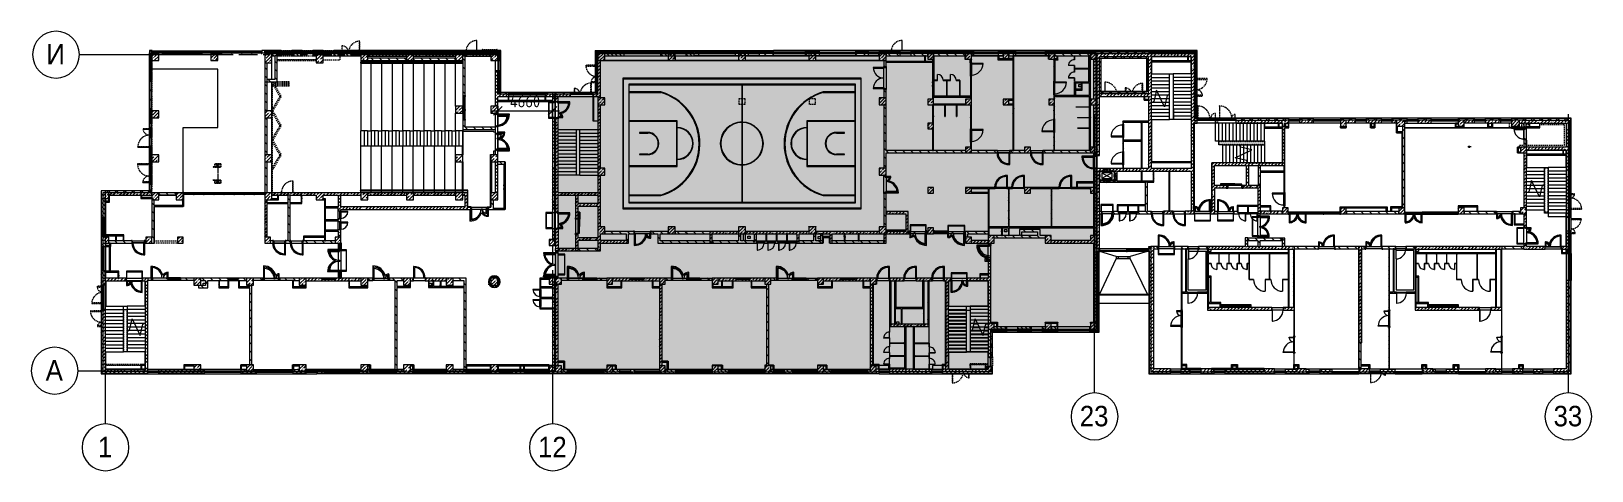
# Model space of a CAD drawing. Header units: millimetres. Extents: x 35146 to 234858, y -8553 to 29000.
# Drawn here: x 99447 to 232684, y -8553 to 29000 of the extents above; entities that cross this region are included whole.
import ezdxf

# ---------------------------------------------------------------- set-up
doc = ezdxf.new("R2010")
doc.units = ezdxf.units.MM
doc.linetypes.add('200_ШТРИХ__ш1_п0_6_', pattern=[160, 100, -60])
doc.linetypes.add('Осевая', pattern=[3175, 635, -476.25, 1587.5, -476.25])
for name, color, linetype, lineweight in [('A-ANNO-DIMS', 7, 'Continuous', 9), ('A-ANNO-DIMS-500', 7, 'Continuous', 9), ('A-DETL-2', 7, 'Continuous', 5), ('A-DETL-MBND', 7, '200_ШТРИХ__ш1_п0_6_', 9), ('A-DOOR', 7, 'Continuous', 5), ('A-GENM-2', 7, 'Continuous', 5), ('A-GLAZ-2', 7, 'Continuous', 5), ('A-GLAZ-CURT-1', 7, 'Continuous', 5), ('A-GLAZ-CWMG-2', 7, 'Continuous', 5), ('A-ROOF', 7, 'Continuous', 5), ('A-WALL', 7, 'Continuous', 9), ('A-WALL-4', 7, 'Continuous', 5), ('I-WALL-3', 7, 'Continuous', 5), ('M-EQPM', 7, 'Continuous', 5), ('S-COLS-1', 7, 'Continuous', 5), ('S-STRS-3', 7, 'Continuous', 5), ('S-STRS-MBND-2', 7, 'Continuous', 5), ('Оси', 7, 'Continuous', 9), ('Оси-1', 7, 'Continuous', 20), ('Оси-2', 7, 'Осевая', 9)]:
    doc.layers.add(name, color=color, linetype=linetype, lineweight=lineweight)
doc.layers.add('A-DETL-GENF-3', color=7, linetype='Continuous', lineweight=9, true_color=0xc0c0c0, transparency=0.4)
for name, color, linetype, lineweight, true_color in [('A-DETL-GENF-4', 7, 'Continuous', 5, 0xe2e2e2), ('A-DETL-GENF-5', 7, 'Continuous', 5, 0xaaaaaa), ('A-DETL-GENF-6', 7, 'Continuous', 5, 0xb7b7b7), ('A-DOOR-1', 7, 'Continuous', 5, 0xaaaaaa), ('A-DOOR-2', 7, 'Continuous', 5, 0xe2e2e2), ('A-DOOR-3', 7, 'Continuous', 5, 0xb7b7b7), ('A-DOOR-4', 7, 'Continuous', 5, 0x737373), ('A-DOOR-FRAM-1', 7, 'Continuous', 5, 0xe2e2e2), ('A-DOOR-FRAM-2', 7, 'Continuous', 5, 0xaaaaaa), ('A-DOOR-FRAM-3', 7, 'Continuous', 5, 0xb7b7b7), ('A-FLOR-1', 7, 'Continuous', 5, 0xaaaaaa), ('A-FLOR-2', 7, 'Continuous', 5, 0xb7b7b7), ('A-GENM-1', 7, 'Continuous', 5, 0x737373), ('A-GENM-3', 7, 'Continuous', 5, 0xe2ddcd), ('A-GLAZ-3', 7, 'Continuous', 5, 0x737373), ('A-GLAZ-CURT-2', 7, 'Continuous', 5, 0x737373), ('A-GLAZ-CWMG-3', 7, 'Continuous', 5, 0x383e42), ('A-GLAZ-CWMG-4', 7, 'Continuous', 5, 0x737373), ('A-WALL-5', 7, 'Continuous', 9, 0x737373), ('A-WALL-6', 7, 'Continuous', 5, 0x737373), ('A-WALL-PATT-1', 7, 'Continuous', 5, 0x787878), ('I-WALL-1', 7, 'Continuous', 5, 0xe7e7e7), ('I-WALL-2', 7, 'Continuous', 9, 0xe7e7e7), ('I-WALL-4', 7, 'Continuous', 5, 0x737373), ('I-WALL-5', 7, 'Continuous', 5, 0x787878), ('S-COLS-2', 7, 'Continuous', 5, 0x737373), ('S-STRS-2', 7, 'Continuous', 5, 0x737373), ('S-STRS-MBND-1', 7, 'Continuous', 5, 0x737373)]:
    doc.layers.add(name, color=color, linetype=linetype, lineweight=lineweight, true_color=true_color)
doc.styles.add('Arial_1', font='arial.ttf', dxfattribs={"width": 0.9, "height": 1750})
doc.styles.add('ISOCPEUR_2', font='isocpeur.ttf', dxfattribs={"width": 0.9, "height": 1000})
doc.dimstyles.new('ISO-2_0_0_9К_Средний_округл2_1', dxfattribs={"dimscale": 304.8, "dimtxt": 995.981176, "dimasz": 2.46063, "dimexe": 1.968504, "dimexo": 0, "dimgap": 0, "dimtad": 1, "dimdec": 0, "dimrnd": 10, "dimzin": 0, "dimdsep": 46, "dimtxsty": 'ISOCPEUR_2', "dimblk1": 'OBLIQUE', "dimblk2": 'OBLIQUE', "dimsah": 1, "dimcen": 0.09, "dimdle": 1.968504, "dimazin": 0, "dimtfac": 1, "dimtdec": 4, "dimtix": 1, "dimtmove": 0, "dimatfit": 3, "dimfxl": 1, "dimtvp": 1, "dimtolj": 1, "dimtzin": 0, "dimarcsym": 2})
pattern_1 = [(45, (-38790, -7650), (-285.123, 285.123), []), (45, (-38504.88, -7650), (-285.123, 285.123), [504.031, -100.806, 16.764, -84.042])]
pattern_2 = [(45, (-38790, -150), (-285.123, 285.123), []), (45, (-38504.88, -150), (-285.123, 285.123), [504.031, -100.806, 16.764, -84.042])]
pattern_3 = [(45, (105674.2, 0), (-353.5534, 353.5534), []), (135, (105674.2, 0), (-353.5534, -353.5534), [])]
pattern_4 = [(45, (105674.2, 0), (-285.1231, 285.1231), []), (45, (105959.3, 0), (-285.1231, 285.1231), [504.031, -100.806, 16.764, -84.042])]
pattern_5 = [(135, (105674.2, 0), (-176.7767, -176.7767), [])]
pattern_6 = [(135, (105674.2, 0), (-353.5534, -353.5534), [])]
pattern_7 = [(45, (105674.2, 0), (-176.7767, 176.7767), [])]
pattern_8 = [(135, (1826.41, 164.685), (-14.14214, -14.14214), []), (225, (1826.41, 164.685), (14.14214, -14.14214), [])]
pattern_9 = [(45, (-296.384, 164.685), (-14.1421, 14.1421), []), (135, (-296.384, 164.685), (-14.1421, -14.1421), [])]
pattern_10 = [(135, (1751.41, 164.685), (-14.14214, -14.14214), []), (225, (1751.41, 164.685), (14.14214, -14.14214), [])]
pattern_11 = [(45, (-371.384, 164.685), (-14.1421, 14.1421), []), (135, (-371.384, 164.685), (-14.1421, -14.1421), [])]
pattern_12 = [(135, (1576.41, 164.685), (-14.14214, -14.14214), []), (225, (1576.41, 164.685), (14.14214, -14.14214), [])]
pattern_13 = [(45, (-546.384, 164.685), (-14.1421, 14.1421), []), (135, (-546.384, 164.685), (-14.1421, -14.1421), [])]
pattern_14 = [(135, (105674.2, 0), (-377.1708, -377.1708), [533.4, -88.9, 17.78, -88.9]), (135, (105674.2, 376.94), (-377.1708, -377.1708), []), (50, (105674.2, 0), (637.6445, -55.7866), [66.675, -733.425]), (355, (105674.2, 0), (-123.3494, 668.6992), [53.34, -586.74]), (100.451, (105727.3, -4.65), (514.299, 612.908), [56.665, -623.315]), (46.184, (105674.2, 177.8), (948.7764, -147.1497), [100.012, -1100.137]), (96.636, (105753.3, 165.5), (830.909, 865.997), [84.998, -934.973]), (351.184, (105674.2, 177.8), (830.918, 865.988), [80.01, -880.11]), (21, (105763.1, 133.35), (530.6506, -357.9283), [66.675, -733.425]), (326, (105763.1, 133.35), (216.308, 644.6585), [53.34, -586.74]), (71.451, (105807.3, 103.5), (746.9596, 286.7243), [56.665, -623.315]), (37.5, (105674.2, 0), (10.81053, 295.9426), [16.764, -562.864, 16.764, -578.866, -588.962]), (37.5, (105674.2, 0), (10.81053, 295.9426), [-1175.258, 16.764, -572.198]), (7.5, (105674.2, 0), (233.86916, 350.63175), [16.764, -322.834, 16.764, -549.529, -224.472]), (7.5, (105674.2, 0), (233.86916, 350.63175), [-905.891, 16.764, -207.708]), (327.5, (105475.94, 0), (474.5678, -20.0513), [16.764, -205.486, 16.764, -676.656, -920.115]), (327.5, (105475.94, 0), (474.5678, -20.0513), [-915.67, 16.764, -903.351]), (317.5, (105387.04, 0), (518.4522, 88.9934), [16.764, -272.161, 16.764, -443.738, -653.415]), (317.5, (105387.04, 0), (518.4522, 88.9934), [-749.427, 16.764, -636.651])]
pattern_15 = [(135, (1751.41, 174.685), (-14.14214, -14.14214), []), (225, (1751.41, 174.685), (14.14214, -14.14214), [])]
pattern_16 = [(45, (-371.384, 174.685), (-14.1421, 14.1421), []), (135, (-371.384, 174.685), (-14.1421, -14.1421), [])]
pattern_17 = [(135, (1751.41, 104.685), (-14.14214, -14.14214), []), (225, (1751.41, 104.685), (14.14214, -14.14214), [])]
pattern_18 = [(45, (-371.384, 104.685), (-14.1421, 14.1421), []), (135, (-371.384, 104.685), (-14.1421, -14.1421), [])]
pattern_19 = [(135, (1951.41, 164.685), (-14.14214, -14.14214), []), (225, (1951.41, 164.685), (14.14214, -14.14214), [])]
pattern_20 = [(45, (-171.384, 164.685), (-14.1421, 14.1421), []), (135, (-171.384, 164.685), (-14.1421, -14.1421), [])]
pattern_21 = [(45, (105674.2, 0), (-530.33, 530.33), []), (135, (105674.2, 0), (-530.33, -530.33), [])]

msp = doc.modelspace()

# ---------------------------------------------------------------- texts
at = {"layer": 'Оси', "char_height": 1750, "attachment_point": 1, "style": 'Arial_1'}
for s, insert, width in [('\\fArial|b0|i0|c204|p34|;\\W.9;И', (100740.8, 27905.2), 1948.101), ('\\fArial|b0|i0|c204|p34|;\\W.9;А', (100682.7, 905.2), 1803.797), ('23', (188971.1, -3003), 3030.379), ('33', (229421.1, -3003), 3030.379), ('\\fArial|b0|i0|c204|p34|;\\W.9;1', (105146.6, -5649.6), 1515.189), ('12', (142721.1, -5649.6), 3030.379)]:
    msp.add_mtext(s, dxfattribs=dict(at, insert=insert, width=width))

# ---------------------------------------------------------------- blocks, each defined once
blk = doc.blocks.new('BSC_Колонна _Прямоугольная - 600х600-23286269-2_5_2_птичка')
at = {"layer": 'S-COLS-1'}
h = blk.add_hatch(dxfattribs=at)
h.set_pattern_fill('FP_69', color=256, style=0, pattern_type=2)
h.set_pattern_definition([(45, (-29509.74, -7600), (-285.123, 285.123), []), (45, (-29224.6, -7600), (-285.123, 285.123), [504.031, -100.806, 16.764, -84.042])])
h.paths.add_polyline_path([(-300, -300), (300, -300), (300, 300), (-300, 300)])
for p, q in [((300, 300), (-300, 300)), ((-300, 300), (-300, -300)), ((300, -300), (300, 300)), ((-300, -300), (300, -300))]:
    blk.add_line(p, q, dxfattribs=at)
blk = doc.blocks.new('BSC_Колонна _Прямоугольная - 500х500-23286270-2_5_2_птичка')
at = {"layer": 'S-COLS-1'}
h = blk.add_hatch(dxfattribs=at)
h.set_pattern_fill('FP_70', color=256, style=0, pattern_type=2)
h.set_pattern_definition(pattern_1)
h.paths.add_polyline_path([(-30, -250), (-30, 250), (-250, 250), (-250, -250)])
h = blk.add_hatch(dxfattribs=at)
h.set_pattern_fill('FP_70', color=256, style=0, pattern_type=2)
h.set_pattern_definition(pattern_1)
h.paths.add_polyline_path([(-30, -250), (250, -250), (250, 250), (-30, 250), (-30, 100)])
for p, q in [((-30, 250), (-250, 250)), ((-250, 250), (-250, -250)), ((-250, -250), (-30, -250))]:
    blk.add_line(p, q, dxfattribs=at)
at = {"layer": 'S-COLS-2'}
for p, q in [((250, 250), (-30, 250)), ((250, -250), (250, 250)), ((-30, -250), (250, -250))]:
    blk.add_line(p, q, dxfattribs=at)
blk = doc.blocks.new('BSC_Колонна _Прямоугольная - 500х500-V37-2_5_2_птичка')
at = {"layer": 'S-COLS-1'}
h = blk.add_hatch(dxfattribs=at)
h.set_pattern_fill('FP_71', color=256, style=0, pattern_type=2)
h.set_pattern_definition([(45, (-43160, -7650), (-285.123, 285.123), []), (45, (-42874.88, -7650), (-285.123, 285.123), [504.031, -100.806, 16.764, -84.042])])
h.paths.add_polyline_path([(-250, -250), (250, -250), (250, 250), (-250, 250)])
at = {"layer": 'S-COLS-2'}
for p, q in [((250, 250), (-250, 250)), ((-250, 250), (-250, -250)), ((250, -250), (250, 250)), ((-250, -250), (250, -250))]:
    blk.add_line(p, q, dxfattribs=at)
blk = doc.blocks.new('BSC_Колонна _Прямоугольная - 500х500-V38-2_5_2_птичка')
at = {"layer": 'S-COLS-1'}
h = blk.add_hatch(dxfattribs=at)
h.set_pattern_fill('FP_72', color=256, style=0, pattern_type=2)
h.set_pattern_definition([(45, (-47660, -7650), (-285.123, 285.123), []), (45, (-47374.88, -7650), (-285.123, 285.123), [504.031, -100.806, 16.764, -84.042])])
h.paths.add_polyline_path([(-250, -250), (250, -250), (250, 250), (-250, 250), (-250, 100)])
at = {"layer": 'S-COLS-2'}
for p, q in [((250, 250), (-250, 250)), ((-250, 250), (-250, -250)), ((250, -250), (250, 250)), ((-250, -250), (250, -250))]:
    blk.add_line(p, q, dxfattribs=at)
blk = doc.blocks.new('BSC_Колонна _Прямоугольная - 500х500-V39-2_5_2_птичка')
at = {"layer": 'S-COLS-1'}
h = blk.add_hatch(dxfattribs=at)
h.set_pattern_fill('FP_73', color=256, style=0, pattern_type=2)
h.set_pattern_definition([(45, (-52160, -7650), (-285.123, 285.123), []), (45, (-51874.88, -7650), (-285.123, 285.123), [504.031, -100.806, 16.764, -84.042])])
h.paths.add_polyline_path([(-250, -250), (250, -250), (250, 250), (-250, 250)])
at = {"layer": 'S-COLS-2'}
for p, q in [((250, 250), (-250, 250)), ((-250, 250), (-250, -250)), ((250, -250), (250, 250)), ((-250, -250), (250, -250))]:
    blk.add_line(p, q, dxfattribs=at)
blk = doc.blocks.new('BSC_Колонна _Прямоугольная - 500х500-V40-2_5_2_птичка')
at = {"layer": 'S-COLS-1'}
h = blk.add_hatch(dxfattribs=at)
h.set_pattern_fill('FP_74', color=256, style=0, pattern_type=2)
h.set_pattern_definition([(45, (-61160, -7650), (-285.1231, 285.1231), []), (45, (-60874.88, -7650), (-285.123, 285.123), [504.031, -100.806, 16.764, -84.042])])
h.paths.add_polyline_path([(-250, -250), (250, -250), (250, 250), (-250, 250)])
at = {"layer": 'S-COLS-2'}
for p, q in [((250, 250), (-250, 250)), ((-250, 250), (-250, -250)), ((250, -250), (250, 250)), ((-250, -250), (250, -250))]:
    blk.add_line(p, q, dxfattribs=at)
blk = doc.blocks.new('BSC_Колонна _Прямоугольная - 600х600-V41-2_5_2_птичка')
at = {"layer": 'S-COLS-1'}
h = blk.add_hatch(dxfattribs=at)
h.set_pattern_fill('FP_75', color=256, style=0, pattern_type=2)
h.set_pattern_definition([(45, (-25860, -200), (-285.123, 285.123), []), (45, (-25574.88, -200), (-285.123, 285.123), [504.031, -100.806, 16.764, -84.042])])
h.paths.add_polyline_path([(-105, -300), (300, -300), (300, 300), (-300, 300), (-300, -300)])
for p, q in [((300, 300), (-300, 300)), ((-300, 300), (-300, -300)), ((300, -300), (300, 300)), ((-300, -300), (300, -300))]:
    blk.add_line(p, q, dxfattribs=at)
blk = doc.blocks.new('BSC_Колонна _Прямоугольная - 600х600-V42-2_5_2_птичка')
at = {"layer": 'S-COLS-1'}
h = blk.add_hatch(dxfattribs=at)
h.set_pattern_fill('FP_76', color=256, style=0, pattern_type=2)
h.set_pattern_definition([(45, (-29509.74, -200), (-285.123, 285.123), []), (45, (-29224.6, -200), (-285.123, 285.123), [504.031, -100.806, 16.764, -84.042])])
h.paths.add_polyline_path([(-300, -300), (300, -300), (300, 300), (-300, 300)])
for p, q in [((300, 300), (-300, 300)), ((-300, 300), (-300, -300)), ((300, -300), (300, 300)), ((-300, -300), (300, -300))]:
    blk.add_line(p, q, dxfattribs=at)
blk = doc.blocks.new('BSC_Колонна _Прямоугольная - 500х500-V43-2_5_2_птичка')
at = {"layer": 'S-COLS-1'}
h = blk.add_hatch(dxfattribs=at)
h.set_pattern_fill('FP_77', color=256, style=0, pattern_type=2)
h.set_pattern_definition(pattern_2)
h.paths.add_polyline_path([(-50, -250), (-30, -250), (-30, 250), (-250, 250), (-250, -250)])
h = blk.add_hatch(dxfattribs=at)
h.set_pattern_fill('FP_77', color=256, style=0, pattern_type=2)
h.set_pattern_definition(pattern_2)
h.paths.add_polyline_path([(-6, -250), (250, -250), (250, 250), (-30, 250), (-30, -250)])
for p, q in [((-30, 250), (-250, 250)), ((-250, 250), (-250, -250)), ((-250, -250), (-30, -250))]:
    blk.add_line(p, q, dxfattribs=at)
at = {"layer": 'S-COLS-2'}
for p, q in [((250, 250), (-30, 250)), ((250, -250), (250, 250)), ((-30, -250), (250, -250))]:
    blk.add_line(p, q, dxfattribs=at)
blk = doc.blocks.new('BSC_Колонна _Прямоугольная - 500х500-V44-2_5_2_птичка')
at = {"layer": 'S-COLS-1'}
h = blk.add_hatch(dxfattribs=at)
h.set_pattern_fill('FP_78', color=256, style=0, pattern_type=2)
h.set_pattern_definition([(45, (-43160, -150), (-285.123, 285.123), []), (45, (-42874.88, -150), (-285.123, 285.123), [504.031, -100.806, 16.764, -84.042])])
h.paths.add_polyline_path([(-250, -250), (250, -250), (250, 250), (-250, 250), (-250, -30)])
at = {"layer": 'S-COLS-2'}
for p, q in [((250, 250), (-250, 250)), ((-250, 250), (-250, -250)), ((250, -250), (250, 250)), ((-250, -250), (250, -250))]:
    blk.add_line(p, q, dxfattribs=at)
blk = doc.blocks.new('BSC_Колонна _Прямоугольная - 500х500-V45-2_5_2_птичка')
at = {"layer": 'S-COLS-1'}
h = blk.add_hatch(dxfattribs=at)
h.set_pattern_fill('FP_79', color=256, style=0, pattern_type=2)
h.set_pattern_definition([(45, (-47660, -150), (-285.123, 285.123), []), (45, (-47374.88, -150), (-285.123, 285.123), [504.031, -100.806, 16.764, -84.042])])
h.paths.add_polyline_path([(-250, -250), (250, -250), (250, 250), (-250, 250), (-250, 80)])
at = {"layer": 'S-COLS-2'}
for p, q in [((250, 250), (-250, 250)), ((-250, 250), (-250, -250)), ((250, -250), (250, 250)), ((-250, -250), (250, -250))]:
    blk.add_line(p, q, dxfattribs=at)
blk = doc.blocks.new('BSC_Колонна _Прямоугольная - 500х500-V46-2_5_2_птичка')
at = {"layer": 'S-COLS-1'}
h = blk.add_hatch(dxfattribs=at)
h.set_pattern_fill('FP_80', color=256, style=0, pattern_type=2)
h.set_pattern_definition([(45, (-52160, -150), (-285.123, 285.123), []), (45, (-51874.88, -150), (-285.123, 285.123), [504.031, -100.806, 16.764, -84.042])])
h.paths.add_polyline_path([(-250, -250), (250, -250), (250, 250), (-250, 250)])
at = {"layer": 'S-COLS-2'}
for p, q in [((250, 250), (-250, 250)), ((-250, 250), (-250, -250)), ((250, -250), (250, 250)), ((-250, -250), (250, -250))]:
    blk.add_line(p, q, dxfattribs=at)
blk = doc.blocks.new('BSC_Колонна _Прямоугольная - 500х500-V47-2_5_2_птичка')
at = {"layer": 'S-COLS-1'}
h = blk.add_hatch(dxfattribs=at)
h.set_pattern_fill('FP_81', color=256, style=0, pattern_type=2)
h.set_pattern_definition([(45, (-61160, -150), (-285.123, 285.123), []), (45, (-60874.88, -150), (-285.123, 285.123), [504.031, -100.806, 16.764, -84.042])])
h.paths.add_polyline_path([(-159, -250), (250, -250), (250, 250), (-250, 250), (-250, -250)])
at = {"layer": 'S-COLS-2'}
for p, q in [((250, 250), (-250, 250)), ((-250, 250), (-250, -250)), ((250, -250), (250, 250)), ((-250, -250), (250, -250))]:
    blk.add_line(p, q, dxfattribs=at)
blk = doc.blocks.new('BSC_Колонна _Прямоугольная - 500х500-V48-2_5_2_птичка')
at = {"layer": 'S-COLS-1'}
h = blk.add_hatch(dxfattribs=at)
h.set_pattern_fill('FP_82', color=256, style=0, pattern_type=2)
h.set_pattern_definition([(45, (-65660, -150), (-285.1231, 285.1231), []), (45, (-65374.88, -150), (-285.1231, 285.1231), [504.031, -100.806, 16.764, -84.042])])
h.paths.add_polyline_path([(-22, -250), (250, -250), (250, 250), (-250, 250), (-250, -250)])
at = {"layer": 'S-COLS-2'}
for p, q in [((250, 250), (-250, 250)), ((-250, 250), (-250, -250)), ((250, -250), (250, 250)), ((-250, -250), (250, -250))]:
    blk.add_line(p, q, dxfattribs=at)
blk = doc.blocks.new('BSC_Колонна _Прямоугольная - 500х500-V49-2_5_2_птичка')
at = {"layer": 'S-COLS-1'}
h = blk.add_hatch(dxfattribs=at)
h.set_pattern_fill('FP_83', color=256, style=0, pattern_type=2)
h.set_pattern_definition([(45, (-75730, -3800), (-285.1231, 285.1231), []), (45, (-75444.88, -3800), (-285.1231, 285.1231), [504.031, -100.806, 16.764, -84.042])])
h.paths.add_polyline_path([(-250, -250), (250, -250), (250, 250), (-250, 250), (-250, -99)])
at = {"layer": 'S-COLS-2'}
for p, q in [((250, 250), (-250, 250)), ((-250, 250), (-250, -250)), ((250, -250), (250, 250)), ((-250, -250), (250, -250))]:
    blk.add_line(p, q, dxfattribs=at)
blk = doc.blocks.new('BSC_Колонна _Прямоугольная - 500х500-V50-2_5_2_птичка')
at = {"layer": 'S-COLS-1'}
h = blk.add_hatch(dxfattribs=at)
h.set_pattern_fill('FP_84', color=256, style=0, pattern_type=2)
h.set_pattern_definition([(45, (-80600, -3800), (-285.1231, 285.1231), []), (45, (-80314.88, -3800), (-285.1231, 285.1231), [504.031, -100.806, 16.764, -84.042])])
h.paths.add_polyline_path([(-121, -250), (250, -250), (250, 250), (-250, 250), (-250, -250)])
at = {"layer": 'S-COLS-2'}
for p, q in [((250, 250), (-250, 250)), ((-250, 250), (-250, -250)), ((250, -250), (250, 250)), ((-250, -250), (250, -250))]:
    blk.add_line(p, q, dxfattribs=at)
blk = doc.blocks.new('BSC_Колонна _Прямоугольная - 500х500-V51-2_5_2_птичка')
at = {"layer": 'S-COLS-1'}
h = blk.add_hatch(dxfattribs=at)
h.set_pattern_fill('FP_85', color=256, style=0, pattern_type=2)
h.set_pattern_definition([(45, (-65660, -7650), (-285.1231, 285.1231), []), (45, (-65374.88, -7650), (-285.1231, 285.1231), [504.031, -100.806, 16.764, -84.042])])
h.paths.add_polyline_path([(-22, -250), (250, -250), (250, 250), (-250, 250), (-250, -250)])
at = {"layer": 'S-COLS-2'}
for p, q in [((250, 250), (-250, 250)), ((-250, 250), (-250, -250)), ((250, -250), (250, 250)), ((-250, -250), (250, -250))]:
    blk.add_line(p, q, dxfattribs=at)
blk = doc.blocks.new('BSC_Колонна _Прямоугольная - 600х600-23205240-2_5_2_птичка')
at = {"layer": 'S-COLS-1'}
h = blk.add_hatch(dxfattribs=at)
h.set_pattern_fill('FP_86', color=256, style=0, pattern_type=2)
h.set_pattern_definition([(45, (-66460, -12000), (-285.1231, 285.1231), []), (45, (-66174.88, -12000), (-285.1231, 285.1231), [504.031, -100.806, 16.764, -84.042])])
h.paths.add_polyline_path([(-300, -300), (300, -300), (300, 300), (-300, 300)])
at = {"layer": 'S-COLS-2'}
for p, q in [((300, 300), (-300, 300)), ((-300, 300), (-300, -300)), ((300, -300), (300, 300)), ((-300, -300), (300, -300))]:
    blk.add_line(p, q, dxfattribs=at)
blk = doc.blocks.new('BSC_Колонна _Прямоугольная - 600х800-24078684-2_5_2_птичка')
at = {"layer": 'S-COLS-1'}
h = blk.add_hatch(dxfattribs=at)
h.set_pattern_fill('FP_87', color=256, style=0, pattern_type=2)
h.set_pattern_definition([(45, (-14010, -26700), (-285.123, 285.123), []), (45, (-13724.88, -26700), (-285.123, 285.123), [504.031, -100.806, 16.764, -84.042])])
h.paths.add_polyline_path([(300, -400), (300, 400), (-300, 400), (-300, -400)])
for p, q in [((300, 400), (-300, 400)), ((-300, 400), (-300, -400)), ((300, -400), (300, 400)), ((-300, -400), (300, -400))]:
    blk.add_line(p, q, dxfattribs=at)
blk = doc.blocks.new('BSC_Колонна _Прямоугольная - 600х600-V52-2_5_2_птичка')
at = {"layer": 'S-COLS-1'}
h = blk.add_hatch(dxfattribs=at)
h.set_pattern_fill('FP_89', color=256, style=0, pattern_type=2)
h.set_pattern_definition([(45, (-14010, -14900), (-285.123, 285.123), []), (45, (-13724.88, -14900), (-285.123, 285.123), [504.031, -100.806, 16.764, -84.042])])
h.paths.add_polyline_path([(-300, -300), (300, -300), (300, 300), (-300, 300), (-300, -208)])
for p, q in [((300, 300), (-300, 300)), ((-300, 300), (-300, -300)), ((300, -300), (300, 300)), ((-300, -300), (300, -300))]:
    blk.add_line(p, q, dxfattribs=at)
blk = doc.blocks.new('BSC_Колонна _Прямоугольная - 600х600-23295697-2_5_2_птичка')
at = {"layer": 'S-COLS-1'}
h = blk.add_hatch(dxfattribs=at)
h.set_pattern_fill('FP_90', color=256, style=0, pattern_type=2)
h.set_pattern_definition([(45, (-14010, -18150), (-285.123, 285.123), []), (45, (-13724.88, -18150), (-285.123, 285.123), [504.031, -100.806, 16.764, -84.042])])
h.paths.add_polyline_path([(-300, -300), (300, -300), (300, 300), (-300, 300)])
for p, q in [((300, 300), (-300, 300)), ((-300, 300), (-300, -300)), ((300, -300), (300, 300)), ((-300, -300), (300, -300))]:
    blk.add_line(p, q, dxfattribs=at)
blk = doc.blocks.new('BSC_Колонна _Прямоугольная - 600х600-V53-2_5_2_птичка')
at = {"layer": 'S-COLS-1'}
h = blk.add_hatch(dxfattribs=at)
h.set_pattern_fill('FP_91', color=256, style=0, pattern_type=2)
h.set_pattern_definition([(45, (-14010, -21900), (-285.123, 285.123), []), (45, (-13724.88, -21900), (-285.123, 285.123), [504.031, -100.806, 16.764, -84.042])])
h.paths.add_polyline_path([(-300, -300), (300, -300), (300, 300), (-300, 300)])
for p, q in [((300, 300), (-300, 300)), ((-300, 300), (-300, -300)), ((300, -300), (300, 300)), ((-300, -300), (300, -300))]:
    blk.add_line(p, q, dxfattribs=at)
blk = doc.blocks.new('BSC_Колонна _Прямоугольная - 600х600-V54-2_5_2_птичка')
at = {"layer": 'S-COLS-1'}
h = blk.add_hatch(dxfattribs=at)
h.set_pattern_fill('FP_92', color=256, style=0, pattern_type=2)
h.set_pattern_definition([(45, (-25860, -7600), (-285.123, 285.123), []), (45, (-25574.88, -7600), (-285.123, 285.123), [504.031, -100.806, 16.764, -84.042])])
h.paths.add_polyline_path([(-300, -300), (300, -300), (300, 300), (-300, 300), (-300, 150)])
for p, q in [((300, 300), (-300, 300)), ((-300, 300), (-300, -300)), ((300, -300), (300, 300)), ((-300, -300), (300, -300))]:
    blk.add_line(p, q, dxfattribs=at)
blk = doc.blocks.new('BSC_Колонна _Прямоугольная - 600х600-V55-2_5_2_птичка')
at = {"layer": 'S-COLS-1'}
h = blk.add_hatch(dxfattribs=at)
h.set_pattern_fill('FP_93', color=256, style=0, pattern_type=2)
h.set_pattern_definition([(45, (-26110, -26800), (-285.123, 285.123), []), (45, (-25824.88, -26800), (-285.123, 285.123), [504.031, -100.806, 16.764, -84.042])])
h.paths.add_polyline_path([(-300, -300), (300, -300), (300, 300), (-300, 300)])
for p, q in [((300, 300), (-300, 300)), ((-300, 300), (-300, -300)), ((300, -300), (300, 300)), ((-300, -300), (300, -300))]:
    blk.add_line(p, q, dxfattribs=at)
blk = doc.blocks.new('BSC_Колонна _Прямоугольная - 600х600-V56-2_5_2_птичка')
at = {"layer": 'S-COLS-1'}
h = blk.add_hatch(dxfattribs=at)
h.set_pattern_fill('FP_94', color=256, style=0, pattern_type=2)
h.set_pattern_definition([(45, (-26110, -14900), (-285.123, 285.123), []), (45, (-25824.88, -14900), (-285.123, 285.123), [504.031, -100.806, 16.764, -84.042])])
h.paths.add_polyline_path([(-300, -300), (300, -300), (300, 300), (-300, 300)])
for p, q in [((300, 300), (-300, 300)), ((-300, 300), (-300, -300)), ((300, -300), (300, 300)), ((-300, -300), (300, -300))]:
    blk.add_line(p, q, dxfattribs=at)
blk = doc.blocks.new('BSC_Колонна _Прямоугольная - 600х600-V57-2_5_2_птичка')
at = {"layer": 'S-COLS-1'}
h = blk.add_hatch(dxfattribs=at)
h.set_pattern_fill('FP_95', color=256, style=0, pattern_type=2)
h.set_pattern_definition([(45, (-66460, -17000), (-285.1231, 285.1231), []), (45, (-66174.88, -17000), (-285.1231, 285.1231), [504.031, -100.806, 16.764, -84.042])])
h.paths.add_polyline_path([(-300, -300), (300, -300), (300, 300), (-300, 300), (-300, 6)])
at = {"layer": 'S-COLS-2'}
for p, q in [((300, 300), (-300, 300)), ((-300, 300), (-300, -300)), ((300, -300), (300, 300)), ((-300, -300), (300, -300))]:
    blk.add_line(p, q, dxfattribs=at)
blk = doc.blocks.new('BSC_Колонна _Прямоугольная - 500х500-23287078-2_5_2_птичка')
at = {"layer": 'S-COLS-1'}
h = blk.add_hatch(dxfattribs=at)
h.set_pattern_fill('FP_97', color=256, style=0, pattern_type=2)
h.set_pattern_definition([(45, (-84450, -22950), (-285.1231, 285.1231), []), (45, (-84164.88, -22950), (-285.1231, 285.1231), [504.031, -100.806, 16.764, -84.042])])
h.paths.add_polyline_path([(-250, -250), (250, -250), (250, 250), (-250, 250), (-250, -160)])
at = {"layer": 'S-COLS-2'}
for p, q in [((250, 250), (-250, 250)), ((-250, 250), (-250, -250)), ((250, -250), (250, 250)), ((-250, -250), (250, -250))]:
    blk.add_line(p, q, dxfattribs=at)
blk = doc.blocks.new('110_Дверь_СКБ_1Ст_Внутренняя1 - Д-8 950x2100h_охрана-V58-2_5_2_птичка')
at = {"layer": 'A-DOOR-1'}
h = blk.add_hatch(dxfattribs=at)
h.set_pattern_fill('FP_101', color=256, style=0, pattern_type=2)
h.set_pattern_definition(pattern_8)
h.paths.add_polyline_path([(487, 100), (462, 100), (462, -100), (487, -100), (487, -35)])
at = {"layer": 'A-DOOR-2'}
h = blk.add_hatch(color=256, dxfattribs=at)
h.paths.add_polyline_path([(-438, 100), (-438, 20), (-403, 20), (-403, 60), (-413, 60), (-416, 100)])
h.paths.add_polyline_path([(437, 100), (437, 60), (427, 60), (427, 20), (462, 20), (462, 100)])
at = {"layer": 'A-DOOR-FRAM-1'}
for points in [[(-493, 108), (-493, 100), (-423, 100), (-423, 108)], [(-423, 20), (-438, 20), (-438, -100), (-423, -100), (-423, -35)], [(397, 950), (397, 100), (437, 100), (437, 950)], [(511, 108), (447, 108), (447, 100), (517, 100), (517, 108)], [(462, 20), (447, 20), (447, -100), (462, -100), (462, -35)], [(-493, -100), (-493, -108), (-423, -108), (-423, -100)], [(517, -100), (447, -100), (447, -108), (517, -108)]]:
    blk.add_hatch(color=256, dxfattribs=at).paths.add_polyline_path(points)
at = {"layer": 'A-DOOR-FRAM-2'}
h = blk.add_hatch(dxfattribs=at)
h.set_pattern_fill('FP_102', color=256, style=0, pattern_type=2)
h.set_pattern_definition(pattern_9)
h.paths.add_polyline_path([(-438, 100), (-463, 100), (-463, -100), (-438, -100), (-438, -35)])
at = {"layer": 'A-DOOR-1'}
for p, q in [((437, 950), (397, 950)), ((397, 950), (397, 100)), ((397, 100), (437, 100)), ((437, 100), (437, 950))]:
    blk.add_line(p, q, dxfattribs=at)
blk.add_arc((437, 100), 850, 90, 180, dxfattribs=at)
at = {"layer": 'A-DOOR-FRAM-2'}
for p, q in [((-423, 108), (-493, 108)), ((-493, 108), (-493, 100)), ((-493, 100), (-423, 100)), ((-438, 100), (-463, 100)), ((-463, 100), (-463, -100)), ((-413, 100), (-438, 100)), ((-438, 100), (-438, 20)), ((-438, -100), (-438, 100)), ((-423, 100), (-438, 100)), ((-438, 100), (-438, 99)), ((-438, 99), (-423, 99)), ((-438, 20), (-403, 20)), ((-423, 20), (-438, 20)), ((-438, 20), (-438, -100)), ((-423, 100), (-423, 108)), ((-423, 99), (-423, 100)), ((-423, -100), (-423, 20)), ((-413, 60), (-413, 100)), ((-403, 60), (-413, 60)), ((-403, 20), (-403, 60)), ((437, 60), (427, 60)), ((427, 60), (427, 20)), ((427, 20), (462, 20)), ((437, 100), (437, 60)), ((462, 100), (437, 100)), ((517, 108), (447, 108)), ((447, 108), (447, 100)), ((462, 100), (447, 100)), ((447, 100), (447, 99)), ((447, 100), (517, 100)), ((447, 99), (462, 99)), ((462, 20), (447, 20)), ((447, 20), (447, -100)), ((462, 20), (462, 100)), ((487, 100), (462, 100)), ((462, 100), (462, -100)), ((462, 99), (462, 100)), ((462, -100), (462, 20)), ((487, -100), (487, 100)), ((517, 100), (517, 108)), ((-423, -100), (-493, -100)), ((-493, -100), (-493, -108)), ((-493, -108), (-423, -108)), ((-463, -100), (-438, -100)), ((-438, -100), (-423, -100)), ((-423, -108), (-423, -100)), ((447, -100), (462, -100)), ((517, -100), (447, -100)), ((447, -100), (447, -108)), ((447, -108), (517, -108)), ((462, -100), (487, -100)), ((517, -108), (517, -100))]:
    blk.add_line(p, q, dxfattribs=at)
blk = doc.blocks.new('110_Дверь_СКБ_2Ст - Д-5_п_ Из игровой в коридор-32679362-2_5_2_птичка')
at = {"layer": 'A-DOOR-2'}
h = blk.add_hatch(color=256, dxfattribs=at)
h.paths.add_polyline_path([(652.5, 30), (712.5, 30), (712.5, 110), (662.5, 110), (662.5, 60), (652.5, 60)])
h.paths.add_polyline_path([(-687.5, 30), (-627.5, 30), (-627.5, 60), (-637.5, 60), (-637.5, 110), (-687.5, 110)])
for points in [[(-587.5, 110), (-587.5, 510), (-637.5, 510), (-637.5, 110)], [(612.5, 110), (662.5, 110), (662.5, 1010), (612.5, 1010), (612.5, 152.6)], [(712.5, -110), (712.5, 30), (697.5, 30), (697.5, -110)]]:
    blk.add_hatch(color=256, dxfattribs=at).paths.add_polyline_path(points)
at = {"layer": 'A-DOOR-FRAM-1'}
for points in [[(-672.5, 110), (-672.5, 118), (-742.5, 118), (-742.5, 110)], [(-672.5, -110), (-672.5, 30), (-687.5, 30), (-687.5, -110)], [(767.5, 110), (767.5, 118), (697.5, 118), (697.5, 110)], [(-672.5, -118), (-672.5, -110), (-742.5, -110), (-742.5, -118)], [(767.5, -118), (767.5, -110), (697.5, -110), (697.5, -118)]]:
    blk.add_hatch(color=256, dxfattribs=at).paths.add_polyline_path(points)
at = {"layer": 'A-DOOR-1'}
for p, q in [((-637.5, 510), (-637.5, 110)), ((-587.5, 510), (-637.5, 510)), ((-637.5, 110), (-587.5, 110)), ((-587.5, 110), (-587.5, 510)), ((662.5, 1010), (612.5, 1010)), ((612.5, 1010), (612.5, 110)), ((612.5, 110), (662.5, 110)), ((662.5, 110), (662.5, 1010))]:
    blk.add_line(p, q, dxfattribs=at)
for centre, radius, start, end in [((-637.5, 110), 400, 360, 90), ((662.5, 110), 900, 90, 180)]:
    blk.add_arc(centre, radius, start, end, dxfattribs=at)
at = {"layer": 'A-DOOR-FRAM-2'}
for p, q in [((-672.5, 118), (-742.5, 118)), ((-742.5, 118), (-742.5, 110)), ((-742.5, 110), (-672.5, 110)), ((-637.5, 110), (-687.5, 110)), ((-687.5, 110), (-687.5, 30)), ((-687.5, 30), (-627.5, 30)), ((-672.5, 30), (-687.5, 30)), ((-687.5, 30), (-687.5, -110)), ((-672.5, 110), (-672.5, 118)), ((-672.5, -110), (-672.5, 30)), ((-637.5, 60), (-637.5, 110)), ((-627.5, 60), (-637.5, 60)), ((-627.5, 30), (-627.5, 60)), ((662.5, 60), (652.5, 60)), ((652.5, 60), (652.5, 30)), ((652.5, 30), (712.5, 30)), ((662.5, 110), (662.5, 60)), ((712.5, 110), (662.5, 110)), ((767.5, 118), (697.5, 118)), ((697.5, 118), (697.5, 110)), ((697.5, 110), (767.5, 110)), ((712.5, 30), (697.5, 30)), ((697.5, 30), (697.5, -110)), ((712.5, 30), (712.5, 110)), ((712.5, -110), (712.5, 30)), ((767.5, 110), (767.5, 118)), ((-672.5, -110), (-742.5, -110)), ((-742.5, -110), (-742.5, -118)), ((-742.5, -118), (-672.5, -118)), ((-687.5, -110), (-672.5, -110)), ((-672.5, -118), (-672.5, -110)), ((697.5, -110), (712.5, -110)), ((767.5, -110), (697.5, -110)), ((697.5, -110), (697.5, -118)), ((697.5, -118), (767.5, -118)), ((767.5, -118), (767.5, -110))]:
    blk.add_line(p, q, dxfattribs=at)
blk = doc.blocks.new('110_Дверь_СКБ_1Ст_Внутренняя1 - Д-4 1100x2100h_су мгн-32375332-2_5_2_птичка')
at = {"layer": 'A-DOOR-1'}
h = blk.add_hatch(dxfattribs=at)
h.set_pattern_fill('FP_103', color=256, style=0, pattern_type=2)
h.set_pattern_definition(pattern_10)
h.paths.add_polyline_path([(562.5, 100), (537.5, 100), (537.5, -100), (562.5, -100)])
at = {"layer": 'A-DOOR-2'}
h = blk.add_hatch(color=256, dxfattribs=at)
h.paths.add_polyline_path([(512.5, 100), (512.5, 60), (502.5, 60), (502.5, 20), (537.5, 20), (537.5, 100)])
h.paths.add_polyline_path([(-487.5, 100), (-512.5, 100), (-512.5, 20), (-477.5, 20), (-477.5, 60), (-487.5, 60)])
at = {"layer": 'A-DOOR-FRAM-1'}
for points in [[(-567.5, 108), (-567.5, 100), (-497.5, 100), (-497.5, 108)], [(-497.5, 20), (-512.5, 20), (-512.5, -100), (-497.5, -100)], [(-487.5, 1100), (-487.5, 100), (-447.5, 100), (-447.5, 1100)], [(592.5, 108), (522.5, 108), (522.5, 100), (592.5, 100)], [(537.5, 20), (522.5, 20), (522.5, -100), (537.5, -100)], [(-567.5, -100), (-567.5, -108), (-497.5, -108), (-497.5, -100)], [(592.5, -100), (522.5, -100), (522.5, -108), (592.5, -108)]]:
    blk.add_hatch(color=256, dxfattribs=at).paths.add_polyline_path(points)
at = {"layer": 'A-DOOR-FRAM-2'}
h = blk.add_hatch(dxfattribs=at)
h.set_pattern_fill('FP_104', color=256, style=0, pattern_type=2)
h.set_pattern_definition(pattern_11)
h.paths.add_polyline_path([(-512.5, 100), (-537.5, 100), (-537.5, -100), (-512.5, -100)])
at = {"layer": 'A-DOOR-1'}
for p, q in [((-487.5, 1100), (-487.5, 100)), ((-447.5, 1100), (-487.5, 1100)), ((-487.5, 100), (-447.5, 100)), ((-447.5, 100), (-447.5, 1100))]:
    blk.add_line(p, q, dxfattribs=at)
blk.add_arc((-487.5, 100), 1000, 360, 90, dxfattribs=at)
at = {"layer": 'A-DOOR-FRAM-2'}
for p, q in [((-497.5, 108), (-567.5, 108)), ((-567.5, 108), (-567.5, 100)), ((-567.5, 100), (-497.5, 100)), ((-512.5, 100), (-537.5, 100)), ((-537.5, 100), (-537.5, -100)), ((-487.5, 100), (-512.5, 100)), ((-512.5, 100), (-512.5, 20)), ((-512.5, -100), (-512.5, 100)), ((-497.5, 100), (-512.5, 100)), ((-512.5, 100), (-512.5, 99)), ((-512.5, 99), (-497.5, 99)), ((-512.5, 20), (-477.5, 20)), ((-497.5, 20), (-512.5, 20)), ((-512.5, 20), (-512.5, -100)), ((-497.5, 100), (-497.5, 108)), ((-497.5, 99), (-497.5, 100)), ((-497.5, -100), (-497.5, 20)), ((-487.5, 60), (-487.5, 100)), ((-477.5, 60), (-487.5, 60)), ((-477.5, 20), (-477.5, 60)), ((512.5, 60), (502.5, 60)), ((502.5, 60), (502.5, 20)), ((502.5, 20), (537.5, 20)), ((512.5, 100), (512.5, 60)), ((537.5, 100), (512.5, 100)), ((592.5, 108), (522.5, 108)), ((522.5, 108), (522.5, 100)), ((537.5, 100), (522.5, 100)), ((522.5, 100), (522.5, 99)), ((522.5, 100), (592.5, 100)), ((522.5, 99), (537.5, 99)), ((537.5, 20), (522.5, 20)), ((522.5, 20), (522.5, -100)), ((537.5, 20), (537.5, 100)), ((562.5, 100), (537.5, 100)), ((537.5, 100), (537.5, -100)), ((537.5, 99), (537.5, 100)), ((537.5, -100), (537.5, 20)), ((562.5, -100), (562.5, 100)), ((592.5, 100), (592.5, 108)), ((-497.5, -100), (-567.5, -100)), ((-567.5, -100), (-567.5, -108)), ((-567.5, -108), (-497.5, -108)), ((-537.5, -100), (-512.5, -100)), ((-512.5, -100), (-497.5, -100)), ((-497.5, -108), (-497.5, -100)), ((522.5, -100), (537.5, -100)), ((592.5, -100), (522.5, -100)), ((522.5, -100), (522.5, -108)), ((522.5, -108), (592.5, -108)), ((537.5, -100), (562.5, -100)), ((592.5, -108), (592.5, -100))]:
    blk.add_line(p, q, dxfattribs=at)
blk = doc.blocks.new('120_Окно_СКБ_1Ст - 120_Окно_СКБ_1Ст 900х2500_h_ с форточкой-22876038-2_5_2_птичка')
at = {"layer": 'A-GLAZ-2'}
for p, q in [((-450, -127), (-450, -57)), ((-450, -57), (-380, -57)), ((450, -57), (-450, -57)), ((-380, -127), (-450, -127)), ((-450, -127), (-400, -127)), ((-380, -127), (-400, -127)), ((-400, -127), (-400, -137)), ((-400, -137), (400, -137)), ((400, -137), (-400, -137)), ((-380, -57), (-380, -127)), ((380, -87), (-380, -87)), ((-380, -87), (-380, -127)), ((-330, -137), (-330, -87)), ((-330, -107), (330, -107)), ((330, -117), (-330, -117)), ((330, -137), (330, -87)), ((380, -127), (380, -57)), ((380, -57), (450, -57)), ((380, -127), (380, -87)), ((450, -127), (380, -127)), ((400, -127), (380, -127)), ((400, -127), (450, -127)), ((400, -137), (400, -127)), ((450, -57), (450, -127))]:
    blk.add_line(p, q, dxfattribs=at)
blk = doc.blocks.new('120_Окно_СКБ_1Ст - 120_Окно_СКБ_1Ст 900х2500_h_ с форточкой-22877787-2_5_2_птичка')
at = {"layer": 'A-GLAZ-2'}
for p, q in [((-450, -127), (-450, -57)), ((-450, -57), (-380, -57)), ((450, -57), (-450, -57)), ((-380, -127), (-450, -127)), ((-450, -127), (-400, -127)), ((-380, -127), (-400, -127)), ((-400, -127), (-400, -137)), ((-400, -137), (400, -137)), ((400, -137), (-400, -137)), ((-380, -57), (-380, -127)), ((380, -87), (-380, -87)), ((-380, -87), (-380, -127)), ((-330, -137), (-330, -87)), ((-330, -107), (330, -107)), ((330, -117), (-330, -117)), ((330, -137), (330, -87)), ((380, -127), (380, -57)), ((380, -57), (450, -57)), ((380, -127), (380, -87)), ((450, -127), (380, -127)), ((400, -127), (380, -127)), ((400, -127), (450, -127)), ((400, -137), (400, -127)), ((450, -57), (450, -127))]:
    blk.add_line(p, q, dxfattribs=at)
blk = doc.blocks.new('110_Дверь_СКБ_2Ст_Внутренняя - ДН-7д_л__ ДОО_Дв_1450x2100h_Загрузочная_ Помещение холодильных камер-21737406-2_5_2_птичка')
at = {"layer": 'A-DETL-MBND'}
for points in [[(-662.5, 283), (-662.5, 600), (-742.5, 600), (-742.5, 283)], [(767.5, 283), (767.5, 990), (687.5, 990), (687.5, 283)]]:
    blk.add_hatch(color=256, dxfattribs=at).paths.add_polyline_path(points)
for p, q in [((-742.5, 600), (-742.5, 283)), ((-662.5, 600), (-742.5, 600)), ((-662.5, 283), (-662.5, 600)), ((767.5, 990), (687.5, 990)), ((687.5, 990), (687.5, 283)), ((767.5, 283), (767.5, 990))]:
    blk.add_line(p, q, dxfattribs=at)
for centre, radius, start, end in [((-742.5, 40), 560, 26.054046, 90), ((767.5, 40), 950, 90, 165)]:
    blk.add_arc(centre, radius, start, end, dxfattribs=at)
blk = doc.blocks.new('110_Дверь_СКБ_1Ст_Внутренняя1 - ДН-6д_ ДОО_Дв_1150x2100-24253098-2_5_2_птичка')
at = {"layer": 'A-DETL-MBND'}
blk.add_hatch(color=256, dxfattribs=at).paths.add_polyline_path([(-472.5, 283), (-472.5, 1090), (-512.5, 1090), (-512.5, 283)])
for p, q in [((-512.5, 1090), (-512.5, 283)), ((-472.5, 1090), (-512.5, 1090)), ((-472.5, 283), (-472.5, 1090))]:
    blk.add_line(p, q, dxfattribs=at)
blk.add_arc((-512.5, 40), 1050, 13.41257, 90, dxfattribs=at)
blk = doc.blocks.new('Прямоугольный импост - Импост структурный с накладкой - 190мм-22856075-2_5_2_птичка')
at = {"layer": 'A-GLAZ-CWMG-2'}
for p, q in [((0, 190), (-50, 190)), ((-50, 190), (-50, 40)), ((-50, 40), (-40, 40)), ((-40, 0), (-50, 0)), ((-50, 0), (-50, -17)), ((-40, 40), (-40, 0)), ((-10, 0), (-10, 40)), ((-10, 40), (0, 40)), ((0, 0), (-10, 0)), ((0, 40), (0, 190)), ((0, -17), (0, 0)), ((-50, -17), (0, -17))]:
    blk.add_line(p, q, dxfattribs=at)
blk = doc.blocks.new('Прямоугольный импост - Импост структурный с накладкой - 190мм-V59-2_5_2_птичка')
at = {"layer": 'A-GLAZ-CWMG-2'}
for p, q in [((0, 190), (-50, 190)), ((-50, 190), (-50, 40)), ((-50, 40), (-40, 40)), ((-40, 0), (-50, 0)), ((-50, 0), (-50, -17)), ((-40, 40), (-40, 0)), ((-10, 0), (-10, 40)), ((-10, 40), (0, 40)), ((0, 0), (-10, 0)), ((0, 40), (0, 188)), ((0, -17), (0, 0)), ((-50, -17), (0, -17))]:
    blk.add_line(p, q, dxfattribs=at)
blk = doc.blocks.new('DOR_Проход в стене_Прямоугольный - 1050x1150 EI30-23344994-2_5_2_птичка')
at = {"layer": 'A-DOOR-1'}
for p, q in [((525, 100), (-525, 100)), ((525, -100), (-525, -100))]:
    blk.add_line(p, q, dxfattribs=at)
blk = doc.blocks.new('Прямоугольный импост - Импост структурный с накладкой - 190мм-22856805-2_5_2_птичка')
at = {"layer": 'A-GLAZ-CWMG-2'}
for p, q in [((0, 17), (-50, 17)), ((-50, 17), (-50, 0)), ((-50, 0), (-40, 0)), ((-40, 0), (-40, -40)), ((-10, -40), (-10, 0)), ((-10, 0), (0, 0)), ((0, 11), (0, 17)), ((-40, -40), (-50, -40)), ((-50, -40), (-50, -190)), ((-50, -190), (0, -190)), ((0, -40), (-10, -40))]:
    blk.add_line(p, q, dxfattribs=at)
blk = doc.blocks.new('BSC_Колонна _Прямоугольная - 600х600-23205375-2_5_2_птичка')
at = {"layer": 'S-COLS-1'}
h = blk.add_hatch(dxfattribs=at)
h.set_pattern_fill('FP_105', color=256, style=0, pattern_type=2)
h.set_pattern_definition([(45, (-54460, -12000), (-285.123, 285.123), []), (45, (-54174.88, -12000), (-285.123, 285.123), [504.031, -100.806, 16.764, -84.042])])
h.paths.add_polyline_path([(-300, -300), (300, -300), (300, 300), (-300, 300)])
at = {"layer": 'S-COLS-2'}
for p, q in [((300, 300), (-300, 300)), ((-300, 300), (-300, -300)), ((300, -300), (300, 300)), ((-300, -300), (300, -300))]:
    blk.add_line(p, q, dxfattribs=at)
blk = doc.blocks.new('BSC_Колонна _Прямоугольная - 600х600-V60-2_5_2_птичка')
at = {"layer": 'S-COLS-1'}
h = blk.add_hatch(dxfattribs=at)
h.set_pattern_fill('FP_106', color=256, style=0, pattern_type=2)
h.set_pattern_definition([(45, (-42460, -26800), (-285.123, 285.123), []), (45, (-42174.88, -26800), (-285.123, 285.123), [504.031, -100.806, 16.764, -84.042])])
h.paths.add_polyline_path([(-300, -300), (300, -300), (300, 300), (-300, 300), (-300, 39)])
at = {"layer": 'S-COLS-2'}
for p, q in [((300, 300), (-300, 300)), ((-300, 300), (-300, -300)), ((300, -300), (300, 300)), ((-300, -300), (300, -300))]:
    blk.add_line(p, q, dxfattribs=at)
blk = doc.blocks.new('110_Дверь_СКБ_2Ст - Д-6_л__ ДОО_Дв_1450x2100h_Дверь из раздевальной в коридор-V61-2_5_2_птичка')
at = {"layer": 'A-DOOR-1'}
h = blk.add_hatch(dxfattribs=at)
h.set_pattern_fill('FP_107', color=256, style=0, pattern_type=2)
h.set_pattern_definition(pattern_12)
h.paths.add_polyline_path([(737.5, 100), (712.5, 100), (712.5, -100), (737.5, -100)])
at = {"layer": 'A-DOOR-2'}
h = blk.add_hatch(color=256, dxfattribs=at)
h.paths.add_polyline_path([(712.5, 100), (662.5, 100), (662.5, 50), (652.5, 50), (652.5, 20), (712.5, 20)])
h.paths.add_polyline_path([(-627.5, 20), (-627.5, 50), (-637.5, 50), (-637.5, 100), (-687.5, 100), (-687.5, 20)])
for points in [[(-587.5, 100), (-587.5, 450), (-637.5, 450), (-637.5, 100)], [(662.5, 100), (662.5, 1050), (612.5, 1050), (612.5, 100)]]:
    blk.add_hatch(color=256, dxfattribs=at).paths.add_polyline_path(points)
at = {"layer": 'A-DOOR-FRAM-1'}
for points in [[(-672.5, 100), (-672.5, 108), (-742.5, 108), (-742.5, 100)], [(-672.5, 20), (-687.5, 20), (-687.5, -100), (-672.5, -94.3)], [(767.5, 100), (767.5, 108), (697.5, 108), (697.5, 100)], [(712.5, 20), (697.5, 20), (697.5, -100), (712.5, -100)], [(-672.5, -100), (-742.5, -100), (-742.5, -108), (-672.5, -108)], [(767.5, -108), (767.5, -100), (697.5, -100), (697.5, -108)]]:
    blk.add_hatch(color=256, dxfattribs=at).paths.add_polyline_path(points)
at = {"layer": 'A-DOOR-FRAM-2'}
h = blk.add_hatch(dxfattribs=at)
h.set_pattern_fill('FP_108', color=256, style=0, pattern_type=2)
h.set_pattern_definition(pattern_13)
h.paths.add_polyline_path([(-687.5, -94.3), (-687.5, 100), (-712.5, 100), (-712.5, -100), (-687.5, -100)])
at = {"layer": 'A-DOOR-3'}
for p, q in [((-637.5, 450), (-637.5, 100)), ((-587.5, 450), (-637.5, 450)), ((-637.5, 100), (-587.5, 100)), ((-587.5, 100), (-587.5, 450)), ((662.5, 1050), (612.5, 1050)), ((612.5, 1050), (612.5, 100)), ((612.5, 100), (662.5, 100)), ((662.5, 100), (662.5, 1050))]:
    blk.add_line(p, q, dxfattribs=at)
for centre, radius, start, end in [((-637.5, 100), 350, 360, 90), ((662.5, 100), 950, 90, 180)]:
    blk.add_arc(centre, radius, start, end, dxfattribs=at)
at = {"layer": 'A-DOOR-FRAM-3'}
for p, q in [((-672.5, 108), (-742.5, 108)), ((-742.5, 108), (-742.5, 100)), ((-742.5, 100), (-672.5, 100)), ((-687.5, 100), (-712.5, 100)), ((-712.5, 100), (-712.5, -100)), ((-637.5, 100), (-687.5, 100)), ((-687.5, 100), (-687.5, 20)), ((-687.5, -100), (-687.5, 100)), ((-687.5, 20), (-627.5, 20)), ((-672.5, 20), (-687.5, 20)), ((-687.5, 20), (-687.5, -100)), ((-672.5, 100), (-672.5, 108)), ((-672.5, -100), (-672.5, 20)), ((-637.5, 50), (-637.5, 100)), ((-627.5, 50), (-637.5, 50)), ((-627.5, 20), (-627.5, 50)), ((662.5, 50), (652.5, 50)), ((652.5, 50), (652.5, 20)), ((652.5, 20), (712.5, 20)), ((662.5, 100), (662.5, 50)), ((712.5, 100), (662.5, 100)), ((767.5, 108), (697.5, 108)), ((697.5, 108), (697.5, 100)), ((697.5, 100), (767.5, 100)), ((712.5, 20), (697.5, 20)), ((697.5, 20), (697.5, -100)), ((712.5, 20), (712.5, 100)), ((737.5, 100), (712.5, 100)), ((712.5, 100), (712.5, -100)), ((712.5, -100), (712.5, 20)), ((737.5, -100), (737.5, 100)), ((767.5, 100), (767.5, 108)), ((-672.5, -100), (-742.5, -100)), ((-742.5, -100), (-742.5, -108)), ((-742.5, -108), (-672.5, -108)), ((-712.5, -100), (-687.5, -100)), ((-687.5, -100), (-672.5, -100)), ((-672.5, -108), (-672.5, -100)), ((697.5, -100), (712.5, -100)), ((767.5, -100), (697.5, -100)), ((697.5, -100), (697.5, -108)), ((697.5, -108), (767.5, -108)), ((712.5, -100), (737.5, -100)), ((767.5, -108), (767.5, -100))]:
    blk.add_line(p, q, dxfattribs=at)
blk = doc.blocks.new('Системная панель - Стекло - 40мм-22858580-2_5_2_птичка')
at = {"layer": 'A-GLAZ-CURT-1'}
for p, q in [((372.5, 40), (-372.5, 40)), ((-372.5, 40), (-372.5, 0)), ((-372.5, 0), (372.5, 0)), ((372.5, 0), (372.5, 40))]:
    blk.add_line(p, q, dxfattribs=at)
blk = doc.blocks.new('Системная панель - Стекло - 40мм-22858442-2_5_2_птичка')
at = {"layer": 'A-GLAZ-CURT-1'}
h = blk.add_hatch(dxfattribs=at)
h.set_pattern_fill('FP_110', color=256, style=0, pattern_type=2)
h.set_pattern_definition([(135, (19050.1, -4371.1), (-1414.21, -1414.21), [1000, -3000]), (135, (19550.1, -5371.1), (-1414.21, -1414.21), [3000, -1000]), (135, (20050.1, -3371.1), (-1414.21, -1414.21), [1000, -3000])])
h.paths.add_polyline_path([(385, 40), (-385, 40), (-385, 0), (385, 0)])
for p, q in [((385, 40), (-385, 40)), ((-385, 40), (-385, 0)), ((-385, 0), (385, 0)), ((385, 0), (385, 40))]:
    blk.add_line(p, q, dxfattribs=at)
blk = doc.blocks.new('Системная панель - Стекло - 40мм-V62-2_5_2_птичка')
at = {"layer": 'A-GLAZ-CURT-1'}
for p, q in [((385, 40), (-385, 40)), ((-385, 40), (-385, 0)), ((-385, 0), (385, 0)), ((385, 0), (385, 40))]:
    blk.add_line(p, q, dxfattribs=at)
blk = doc.blocks.new('Системная панель - Стекло - 40мм-23190197-2_5_2_птичка')
at = {"layer": 'A-GLAZ-CURT-1'}
for p, q in [((269, 40), (-269, 40)), ((-269, 40), (-269, 0)), ((-269, 0), (269, 0)), ((269, 0), (269, 40))]:
    blk.add_line(p, q, dxfattribs=at)
blk = doc.blocks.new('Прямоугольный импост - Импост структурный с накладкой - 190мм-22858300-2_5_2_птичка')
at = {"layer": 'A-GLAZ-CWMG-2'}
for p, q in [((-50, 0), (-50, 17)), ((-50, 17), (0, 17)), ((-40, 0), (-50, 0)), ((-40, -40), (-40, 0)), ((0, 0), (-10, 0)), ((-10, 0), (-10, -40)), ((0, 17), (0, 0)), ((-50, -190), (-50, -40)), ((-50, -40), (-40, -40)), ((0, -190), (-50, -190)), ((-10, -40), (0, -40)), ((0, -40), (0, -190))]:
    blk.add_line(p, q, dxfattribs=at)
blk = doc.blocks.new('Прямоугольный импост - Импост структурный с накладкой - 190мм-22856798-2_5_2_птичка')
at = {"layer": 'A-GLAZ-CWMG-2'}
for p, q in [((-25, 0), (-25, 17)), ((-25, 17), (25, 17)), ((-15, 0), (-25, 0)), ((-15, -40), (-15, 0)), ((25, 0), (15, 0)), ((15, 0), (15, -40)), ((25, 17), (25, 0)), ((-25, -190), (-25, -40)), ((-25, -40), (-15, -40)), ((25, -190), (-25, -190)), ((15, -40), (25, -40)), ((25, -40), (25, -190))]:
    blk.add_line(p, q, dxfattribs=at)
blk = doc.blocks.new('Прямоугольный импост - Импост структурный с накладкой - 190мм-23186008-2_5_2_птичка')
at = {"layer": 'A-GLAZ-CWMG-3'}
for points in [[(3854, 19975), (3871, 19975), (3871, 20725), (3854, 20725), (3854, 20476)], [(4031, 19975), (4061, 19978), (4061, 20725), (3911, 20725), (3911, 19975), (3958, 19975)]]:
    blk.add_hatch(color=256, dxfattribs=at).paths.add_polyline_path(points)
at = {"layer": 'A-GLAZ-CWMG-2'}
for p, q in [((3854, 20725), (3854, 19975)), ((4061, 20725), (4061, 19975)), ((3871, 19975), (3854, 19975)), ((4061, 19975), (4031, 19975))]:
    blk.add_line(p, q, dxfattribs=at)
blk = doc.blocks.new('Прямоугольный импост - Импост структурный с накладкой - 160мм-22858437-2_5_2_птичка')
at = {"layer": 'A-GLAZ-CWMG-2'}
for p, q in [((3854, 23925), (3854, 23175)), ((4011, 23925), (4011, 23175))]:
    blk.add_line(p, q, dxfattribs=at)
blk = doc.blocks.new('Системная панель - Стекло - 40мм-V63-2_5_2_птичка')
at = {"layer": 'A-GLAZ-CURT-1'}
for p, q in [((385, 40), (-385, 40)), ((-385, 40), (-385, 0)), ((-385, 0), (385, 0)), ((385, 0), (385, 40))]:
    blk.add_line(p, q, dxfattribs=at)
blk = doc.blocks.new('Системная панель - Стекло - 40мм-V64-2_5_2_птичка')
at = {"layer": 'A-GLAZ-CURT-1'}
h = blk.add_hatch(dxfattribs=at)
h.set_pattern_fill('FP_111', color=256, style=0, pattern_type=2)
h.set_pattern_definition([(135, (23850.1, -4371.1), (-1414.21, -1414.21), [1000, -3000]), (135, (24350.1, -5371.1), (-1414.21, -1414.21), [3000, -1000]), (135, (24850.1, -3371.1), (-1414.21, -1414.21), [1000, -3000])])
h.paths.add_polyline_path([(385, 40), (-385, 40), (-385, 0), (385, 0)])
for p, q in [((385, 40), (-385, 40)), ((-385, 40), (-385, 0)), ((-385, 0), (385, 0)), ((385, 0), (385, 40))]:
    blk.add_line(p, q, dxfattribs=at)
blk = doc.blocks.new('Прямоугольный импост - Импост структурный с накладкой - 160мм-23190189-2_5_2_птичка')
at = {"layer": 'A-GLAZ-CWMG-2'}
for p, q in [((3854, 15925), (3871, 15925)), ((3854, 15925), (3854, 15408)), ((4011, 15925), (4011, 15408))]:
    blk.add_line(p, q, dxfattribs=at)
blk = doc.blocks.new('Системная панель - Стекло - 40мм-22856069-2_5_2_птичка')
at = {"layer": 'A-GLAZ-CURT-1'}
for p, q in [((397.5, 0), (-397.5, 0)), ((-397.5, 0), (-397.5, -40)), ((397.5, -40), (397.5, 0)), ((-397.5, -40), (397.5, -40))]:
    blk.add_line(p, q, dxfattribs=at)
blk = doc.blocks.new('Системная панель - Стекло - 40мм-22856070-2_5_2_птичка')
at = {"layer": 'A-GLAZ-CURT-1'}
h = blk.add_hatch(dxfattribs=at)
h.set_pattern_fill('FP_112', color=256, style=0, pattern_type=2)
h.set_pattern_definition([(45, (-9285, -26790), (-1414.21, 1414.21), [1000, -3000]), (45, (-10285, -27290), (-1414.21, 1414.21), [3000, -1000]), (45, (-8285, -27790), (-1414.21, 1414.21), [1000, -3000])])
h.paths.add_polyline_path([(410, -40), (410, 0), (-410, 0), (-410, -40)])
for p, q in [((410, 0), (-410, 0)), ((-410, 0), (-410, -40)), ((-410, -40), (410, -40)), ((410, -40), (410, 0))]:
    blk.add_line(p, q, dxfattribs=at)
blk = doc.blocks.new('Системная панель - Стекло - 40мм-V65-2_5_2_птичка')
at = {"layer": 'A-GLAZ-CURT-1'}
for p, q in [((410, 0), (-410, 0)), ((-410, 0), (-410, -40)), ((-410, -40), (410, -40)), ((410, -40), (410, 0))]:
    blk.add_line(p, q, dxfattribs=at)
blk = doc.blocks.new('Системная панель - Стекло - 40мм-22856305-2_5_2_птичка')
at = {"layer": 'A-GLAZ-CURT-1'}
h = blk.add_hatch(dxfattribs=at)
h.set_pattern_fill('FP_113', color=256, style=0, pattern_type=2)
h.set_pattern_definition([(45, (-11835.1, -26790), (-1414.21, 1414.21), [1000, -3000]), (45, (-12835.1, -27290), (-1414.21, 1414.21), [3000, -1000]), (45, (-10835.1, -27790), (-1414.21, 1414.21), [1000, -3000])])
h.paths.add_polyline_path([(410, -40), (410, 0), (-410, 0), (-410, -40)])
for p, q in [((410, 0), (-410, 0)), ((-410, 0), (-410, -40)), ((-410, -40), (410, -40)), ((410, -40), (410, 0))]:
    blk.add_line(p, q, dxfattribs=at)
blk = doc.blocks.new('Системная панель - Стекло - 40мм-V66-2_5_2_птичка')
at = {"layer": 'A-GLAZ-CURT-1'}
for p, q in [((410, 0), (-410, 0)), ((-410, 0), (-410, -40)), ((-410, -40), (410, -40)), ((410, -40), (410, 0))]:
    blk.add_line(p, q, dxfattribs=at)
blk = doc.blocks.new('Системная панель - Стекло - 40мм-V67-2_5_2_птичка')
at = {"layer": 'A-GLAZ-CURT-1'}
for p, q in [((397.5, 0), (-397.5, 0)), ((-397.5, 0), (-397.5, -40)), ((397.5, -40), (397.5, 0)), ((-397.5, -40), (397.5, -40))]:
    blk.add_line(p, q, dxfattribs=at)
blk = doc.blocks.new('Прямоугольный импост - Импост структурный с накладкой - 190мм-22856073-2_5_2_птичка')
at = {"layer": 'A-GLAZ-CWMG-2'}
for p, q in [((-50, 40), (-50, 190)), ((-50, 190), (0, 190)), ((-40, 40), (-50, 40)), ((-50, -17), (-50, 0)), ((-50, 0), (-40, 0)), ((-40, 0), (-40, 40)), ((-10, 40), (-10, 0)), ((0, 40), (-10, 40)), ((-10, 0), (0, 0)), ((0, 190), (0, 40)), ((0, 0), (0, -17)), ((0, -17), (-50, -17))]:
    blk.add_line(p, q, dxfattribs=at)
blk = doc.blocks.new('Прямоугольный импост - Импост структурный с накладкой - 160мм-22794259-2_5_2_птичка')
at = {"layer": 'A-GLAZ-CWMG-2'}
for p, q in [((4160, 27307), (4935, 27307)), ((4160, 27150), (4935, 27150))]:
    blk.add_line(p, q, dxfattribs=at)
blk = doc.blocks.new('Прямоугольный импост - Импост структурный с накладкой - 160мм-20149070-2_5_2_птичка')
at = {"layer": 'A-GLAZ-CWMG-2'}
for p, q in [((8385, 27307), (9185, 27307)), ((8385, 27150), (9185, 27150))]:
    blk.add_line(p, q, dxfattribs=at)
blk = doc.blocks.new('Прямоугольный импост - Импост структурный с накладкой - 160мм-22794460-2_5_2_птичка')
at = {"layer": 'A-GLAZ-CWMG-2'}
for p, q in [((10935, 27307), (11285, 27307)), ((10935, 27150), (11285, 27150))]:
    blk.add_line(p, q, dxfattribs=at)
blk = doc.blocks.new('Прямоугольный импост - Импост структурный с накладкой - 160мм-22794342-2_5_2_птичка')
at = {"layer": 'A-GLAZ-CWMG-2'}
for p, q in [((11285, 27307), (11735, 27307)), ((11285, 27150), (11735, 27150))]:
    blk.add_line(p, q, dxfattribs=at)
blk = doc.blocks.new('Прямоугольный импост - Импост структурный с накладкой - 190мм-22856065-2_5_2_птичка')
at = {"layer": 'A-GLAZ-CWMG-2'}
for p, q in [((-25, 40), (-25, 190)), ((-25, 190), (25, 190)), ((-15, 40), (-25, 40)), ((-25, -17), (-25, 0)), ((-25, 0), (-15, 0)), ((-15, 0), (-15, 40)), ((15, 40), (15, 0)), ((25, 40), (15, 40)), ((15, 0), (25, 0)), ((25, 190), (25, 40)), ((25, 0), (25, -17)), ((25, -17), (-25, -17))]:
    blk.add_line(p, q, dxfattribs=at)
blk = doc.blocks.new('Прямоугольный импост - Импост структурный с накладкой - 190мм-V68-2_5_2_птичка')
at = {"layer": 'A-GLAZ-CWMG-2'}
for p, q in [((-50, 190), (-50, 40)), ((-50, 40), (-40, 40)), ((-40, 0), (-50, 0)), ((-50, 0), (-50, -17)), ((-40, 40), (-40, 0)), ((-10, 0), (-10, 40)), ((-10, 40), (0, 40)), ((0, 0), (-10, 0)), ((0, 40), (0, 190)), ((0, -17), (0, 0)), ((-50, -17), (0, -17))]:
    blk.add_line(p, q, dxfattribs=at)
blk = doc.blocks.new('BSC_Колонна _Прямоугольная - 500х500-V69-2_5_2_птичка')
at = {"layer": 'S-COLS-1'}
h = blk.add_hatch(dxfattribs=at)
h.set_pattern_fill('FP_114', color=256, style=0, pattern_type=2)
h.set_pattern_definition([(45, (-56660, -150), (-285.123, 285.123), []), (45, (-56374.88, -150), (-285.123, 285.123), [504.031, -100.806, 16.764, -84.042])])
h.paths.add_polyline_path([(-250, -250), (250, -250), (250, 250), (-250, 250), (-250, 80)])
at = {"layer": 'S-COLS-2'}
for p, q in [((250, 250), (-250, 250)), ((-250, 250), (-250, -250)), ((250, -250), (250, 250)), ((-250, -250), (250, -250))]:
    blk.add_line(p, q, dxfattribs=at)
blk = doc.blocks.new('BSC_Колонна _Прямоугольная - 500х500-V70-2_5_2_птичка')
at = {"layer": 'S-COLS-1'}
h = blk.add_hatch(dxfattribs=at)
h.set_pattern_fill('FP_115', color=256, style=0, pattern_type=2)
h.set_pattern_definition([(45, (-56660, -7650), (-285.123, 285.123), []), (45, (-56374.88, -7650), (-285.123, 285.123), [504.031, -100.806, 16.764, -84.042])])
h.paths.add_polyline_path([(-250, -250), (250, -250), (250, 250), (-250, 250), (-250, 100)])
at = {"layer": 'S-COLS-2'}
for p, q in [((250, 250), (-250, 250)), ((-250, 250), (-250, -250)), ((250, -250), (250, 250)), ((-250, -250), (250, -250))]:
    blk.add_line(p, q, dxfattribs=at)
blk = doc.blocks.new('BSC_Колонна _Прямоугольная - 600х600-V71-2_5_2_птичка')
at = {"layer": 'S-COLS-1'}
h = blk.add_hatch(dxfattribs=at)
h.set_pattern_fill('FP_116', color=256, style=0, pattern_type=2)
h.set_pattern_definition([(45, (-33310, -7600), (-285.123, 285.123), []), (45, (-33024.88, -7600), (-285.123, 285.123), [504.031, -100.806, 16.764, -84.042])])
h.paths.add_polyline_path([(-135, -300), (300, -300), (300, 300), (-300, 300), (-300, -300)])
for p, q in [((300, 300), (-300, 300)), ((-300, 300), (-300, -300)), ((300, -300), (300, 300)), ((-300, -300), (300, -300))]:
    blk.add_line(p, q, dxfattribs=at)
blk = doc.blocks.new('BSC_Колонна _Прямоугольная - 600х600-V72-2_5_2_птичка')
at = {"layer": 'S-COLS-1'}
h = blk.add_hatch(dxfattribs=at)
h.set_pattern_fill('FP_117', color=256, style=0, pattern_type=2)
h.set_pattern_definition([(45, (-33310, -200), (-285.123, 285.123), []), (45, (-33024.88, -200), (-285.123, 285.123), [504.031, -100.806, 16.764, -84.042])])
h.paths.add_polyline_path([(-300, -300), (300, -300), (300, 300), (-300, 300)])
for p, q in [((300, 300), (-300, 300)), ((-300, 300), (-300, -300)), ((300, -300), (300, 300)), ((-300, -300), (300, -300))]:
    blk.add_line(p, q, dxfattribs=at)
blk = doc.blocks.new('BSC_Колонна _Прямоугольная - 600х600-V73-2_5_2_птичка')
at = {"layer": 'S-COLS-1'}
h = blk.add_hatch(dxfattribs=at)
h.set_pattern_fill('FP_118', color=256, style=0, pattern_type=2)
h.set_pattern_definition([(45, (-42460, -17000), (-285.123, 285.123), []), (45, (-42174.88, -17000), (-285.123, 285.123), [504.031, -100.806, 16.764, -84.042])])
h.paths.add_polyline_path([(-300, -300), (300, -300), (300, 300), (-300, 300)])
at = {"layer": 'S-COLS-2'}
for p, q in [((300, 300), (-300, 300)), ((-300, 300), (-300, -300)), ((300, -300), (300, 300)), ((-300, -300), (300, -300))]:
    blk.add_line(p, q, dxfattribs=at)
blk = doc.blocks.new('BSC_Колонна _Прямоугольная - 600х600-V74-2_5_2_птичка')
at = {"layer": 'S-COLS-1'}
h = blk.add_hatch(dxfattribs=at)
h.set_pattern_fill('FP_119', color=256, style=0, pattern_type=2)
h.set_pattern_definition([(45, (-42460, -23000), (-285.123, 285.123), []), (45, (-42174.88, -23000), (-285.123, 285.123), [504.031, -100.806, 16.764, -84.042])])
h.paths.add_polyline_path([(-300, -300), (300, -300), (300, 300), (-300, 300), (-300, -210)])
at = {"layer": 'S-COLS-2'}
for p, q in [((300, 300), (-300, 300)), ((-300, 300), (-300, -300)), ((300, -300), (300, 300)), ((-300, -300), (300, -300))]:
    blk.add_line(p, q, dxfattribs=at)
blk = doc.blocks.new('BSC_Колонна _Прямоугольная - 600х600-V75-2_5_2_птичка')
at = {"layer": 'S-COLS-1'}
h = blk.add_hatch(dxfattribs=at)
h.set_pattern_fill('FP_120', color=256, style=0, pattern_type=2)
h.set_pattern_definition([(45, (-60460, -12000), (-285.1231, 285.1231), []), (45, (-60174.88, -12000), (-285.1231, 285.1231), [504.031, -100.806, 16.764, -84.042])])
h.paths.add_polyline_path([(-300, -300), (300, -300), (300, 300), (-300, 300), (-300, -201)])
at = {"layer": 'S-COLS-2'}
for p, q in [((300, 300), (-300, 300)), ((-300, 300), (-300, -300)), ((300, -300), (300, 300)), ((-300, -300), (300, -300))]:
    blk.add_line(p, q, dxfattribs=at)
blk = doc.blocks.new('Системная панель - Стекло - 40мм-V76-2_5_2_птичка')
at = {"layer": 'A-GLAZ-CURT-1'}
h = blk.add_hatch(dxfattribs=at)
h.set_pattern_fill('FP_121', color=256, style=0, pattern_type=2)
h.set_pattern_definition([(45, (-17860.3, -26790), (-1414.21, 1414.21), [1000, -3000]), (45, (-18860.3, -27290), (-1414.21, 1414.21), [3000, -1000]), (45, (-16860.3, -27790), (-1414.21, 1414.21), [1000, -3000])])
h.paths.add_polyline_path([(-410, -40), (410, -40), (410, 0), (-410, 0)])
for p, q in [((410, 0), (-410, 0)), ((-410, 0), (-410, -40)), ((-410, -40), (410, -40)), ((410, -40), (410, 0))]:
    blk.add_line(p, q, dxfattribs=at)
blk = doc.blocks.new('Системная панель - Стекло - 40мм-V77-2_5_2_птичка')
at = {"layer": 'A-GLAZ-CURT-1'}
for p, q in [((410, 0), (-410, 0)), ((-410, 0), (-410, -40)), ((-410, -40), (410, -40)), ((410, -40), (410, 0))]:
    blk.add_line(p, q, dxfattribs=at)
blk = doc.blocks.new('120_Окно_СКБ_2Ст - 120_Окно_СКБ_2Ст 2100х2400 _мал створка справа_-22446225-2_5_2_птичка')
at = {"layer": 'A-GLAZ-2'}
for p, q in [((-1050, -127), (-1050, -57)), ((-1050, -57), (-980, -57)), ((1050, -57), (-1050, -57)), ((-980, -127), (-1050, -127)), ((-1050, -127), (-1000, -127)), ((-980, -127), (-1000, -127)), ((-1000, -127), (-1000, -137)), ((-1000, -137), (170, -137)), ((170, -137), (-1000, -137)), ((-980, -57), (-980, -127)), ((150, -87), (-980, -87)), ((-980, -87), (-980, -127)), ((-930, -137), (-930, -87)), ((-930, -107), (100, -107)), ((100, -117), (-930, -117)), ((100, -137), (100, -87)), ((150, -127), (150, -57)), ((150, -57), (220, -57)), ((150, -127), (150, -87)), ((220, -127), (150, -127)), ((170, -127), (150, -127)), ((170, -127), (200, -127)), ((170, -137), (170, -127)), ((220, -127), (200, -127)), ((200, -127), (200, -137)), ((200, -137), (1000, -137)), ((1000, -137), (200, -137)), ((220, -57), (220, -127)), ((980, -87), (220, -87)), ((220, -87), (220, -127)), ((270, -137), (270, -87)), ((270, -107), (930, -107)), ((930, -117), (270, -117)), ((930, -137), (930, -87)), ((980, -127), (980, -57)), ((980, -57), (1050, -57)), ((980, -127), (980, -87)), ((1050, -127), (980, -127)), ((1000, -127), (980, -127)), ((1000, -127), (1050, -127)), ((1000, -137), (1000, -127)), ((1050, -57), (1050, -127))]:
    blk.add_line(p, q, dxfattribs=at)
blk = doc.blocks.new('120_Окно_СКБ_1Ст - 120_Окно_СКБ_1Ст 900х2500_h_-22445987-2_5_2_птичка')
at = {"layer": 'A-GLAZ-3'}
for p, q in [((-450, -127), (-450, -57)), ((-450, -57), (-380, -57)), ((450, -57), (-450, -57)), ((-380, -127), (-450, -127)), ((-450, -127), (-400, -127)), ((-380, -127), (-400, -127)), ((-400, -127), (-400, -137)), ((-400, -137), (400, -137)), ((400, -137), (-400, -137)), ((-380, -57), (-380, -127)), ((380, -87), (-380, -87)), ((-380, -87), (-380, -127)), ((-330, -137), (-330, -87)), ((-330, -107), (330, -107)), ((330, -117), (-330, -117)), ((330, -137), (330, -87)), ((380, -127), (380, -57)), ((380, -57), (450, -57)), ((380, -127), (380, -87)), ((450, -127), (380, -127)), ((400, -127), (380, -127)), ((400, -127), (450, -127)), ((400, -137), (400, -127)), ((450, -57), (450, -127))]:
    blk.add_line(p, q, dxfattribs=at)
blk = doc.blocks.new('120_Окно_СКБ_2Ст - 120_Окно_СКБ_2Ст 3100х2500 _мал_створка слева_-22446080-2_5_2_птичка')
at = {"layer": 'A-GLAZ-3'}
for p, q in [((-1550, -127), (-1550, -57)), ((-1550, -57), (-1480, -57)), ((1550, -57), (-1550, -57)), ((-1480, -127), (-1550, -127)), ((-1550, -127), (-1500, -127)), ((-1480, -127), (-1500, -127)), ((-1500, -127), (-1500, -137)), ((-1500, -137), (670, -137)), ((670, -137), (-1500, -137)), ((-1480, -57), (-1480, -127)), ((650, -87), (-1480, -87)), ((-1480, -87), (-1480, -127)), ((-1430, -137), (-1430, -87)), ((-1430, -107), (600, -107)), ((600, -117), (-1430, -117)), ((600, -137), (600, -87)), ((650, -127), (650, -57)), ((650, -57), (720, -57)), ((650, -127), (650, -87)), ((720, -127), (650, -127)), ((670, -127), (650, -127)), ((670, -127), (700, -127)), ((670, -137), (670, -127)), ((720, -127), (700, -127)), ((700, -127), (700, -137)), ((700, -137), (1500, -137)), ((1500, -137), (700, -137)), ((720, -57), (720, -127)), ((1480, -87), (720, -87)), ((720, -87), (720, -127)), ((770, -137), (770, -87)), ((770, -107), (1430, -107)), ((1430, -117), (770, -117)), ((1430, -137), (1430, -87)), ((1480, -127), (1480, -57)), ((1480, -57), (1550, -57)), ((1480, -127), (1480, -87)), ((1550, -127), (1480, -127)), ((1500, -127), (1480, -127)), ((1500, -127), (1550, -127)), ((1500, -137), (1500, -127)), ((1550, -57), (1550, -127))]:
    blk.add_line(p, q, dxfattribs=at)
blk = doc.blocks.new('120_Окно_СКБ_1Ст - 120_Окно_СКБ_1Ст 900х2500_h_-20664874-2_5_2_птичка')
at = {"layer": 'A-GLAZ-3'}
for p, q in [((-450, -127), (-450, -57)), ((-450, -57), (-380, -57)), ((450, -57), (-450, -57)), ((-380, -127), (-450, -127)), ((-450, -127), (-400, -127)), ((-380, -127), (-400, -127)), ((-400, -127), (-400, -137)), ((-400, -137), (400, -137)), ((400, -137), (-400, -137)), ((-380, -57), (-380, -127)), ((380, -87), (-380, -87)), ((-380, -87), (-380, -127)), ((-330, -137), (-330, -87)), ((-330, -107), (330, -107)), ((330, -117), (-330, -117)), ((330, -137), (330, -87)), ((380, -127), (380, -57)), ((380, -57), (450, -57)), ((380, -127), (380, -87)), ((450, -127), (380, -127)), ((400, -127), (380, -127)), ((400, -127), (450, -127)), ((400, -137), (400, -127)), ((450, -57), (450, -127))]:
    blk.add_line(p, q, dxfattribs=at)
blk = doc.blocks.new('120_Окно_СКБ_2Ст - 120_Окно_СКБ_2Ст 2100х2500 _мал створка СЛЕВА_-22446485-2_5_2_птичка')
at = {"layer": 'A-GLAZ-3'}
for p, q in [((-1050, -127), (-1050, -57)), ((-1050, -57), (-980, -57)), ((1050, -57), (-1050, -57)), ((-980, -127), (-1050, -127)), ((-1050, -127), (-1000, -127)), ((-980, -127), (-1000, -127)), ((-1000, -127), (-1000, -137)), ((-1000, -137), (-200, -137)), ((-200, -137), (-1000, -137)), ((-980, -57), (-980, -127)), ((-220, -87), (-980, -87)), ((-980, -87), (-980, -127)), ((-930, -137), (-930, -87)), ((-930, -107), (-270, -107)), ((-270, -117), (-930, -117)), ((-270, -137), (-270, -87)), ((-220, -127), (-220, -57)), ((-220, -57), (-150, -57)), ((-220, -127), (-220, -87)), ((-150, -127), (-220, -127)), ((-200, -127), (-220, -127)), ((-200, -127), (-170, -127)), ((-200, -137), (-200, -127)), ((-150, -127), (-170, -127)), ((-170, -127), (-170, -137)), ((-170, -137), (1000, -137)), ((1000, -137), (-170, -137)), ((-150, -57), (-150, -127)), ((980, -87), (-150, -87)), ((-150, -87), (-150, -127)), ((-100, -137), (-100, -87)), ((-100, -107), (930, -107)), ((930, -117), (-100, -117)), ((930, -137), (930, -87)), ((980, -127), (980, -57)), ((980, -57), (1050, -57)), ((980, -127), (980, -87)), ((1050, -127), (980, -127)), ((1000, -127), (980, -127)), ((1000, -127), (1050, -127)), ((1000, -137), (1000, -127)), ((1050, -57), (1050, -127))]:
    blk.add_line(p, q, dxfattribs=at)
blk = doc.blocks.new('120_Окно_СКБ_2Ст - 120_Окно_СКБ_2Ст 3100х2500 _мал_ створка слева-2_-22446420-2_5_2_птичка')
at = {"layer": 'A-GLAZ-3'}
for p, q in [((-1550, -127), (-1550, -57)), ((-1550, -57), (-1480, -57)), ((1550, -57), (-1550, -57)), ((-1480, -127), (-1550, -127)), ((-1550, -127), (-1500, -127)), ((-1480, -127), (-1500, -127)), ((-1500, -127), (-1500, -137)), ((-1500, -137), (-700, -137)), ((-700, -137), (-1500, -137)), ((-1480, -57), (-1480, -127)), ((-720, -87), (-1480, -87)), ((-1480, -87), (-1480, -127)), ((-1430, -137), (-1430, -87)), ((-1430, -107), (-770, -107)), ((-770, -117), (-1430, -117)), ((-770, -137), (-770, -87)), ((-720, -127), (-720, -57)), ((-720, -57), (-650, -57)), ((-720, -127), (-720, -87)), ((-650, -127), (-720, -127)), ((-700, -127), (-720, -127)), ((-700, -127), (-670, -127)), ((-700, -137), (-700, -127)), ((-650, -127), (-670, -127)), ((-670, -127), (-670, -137)), ((-670, -137), (1500, -137)), ((1500, -137), (-670, -137)), ((-650, -57), (-650, -127)), ((1480, -87), (-650, -87)), ((-650, -87), (-650, -127)), ((-600, -137), (-600, -87)), ((-600, -107), (1430, -107)), ((1430, -117), (-600, -117)), ((1430, -137), (1430, -87)), ((1480, -127), (1480, -57)), ((1480, -57), (1550, -57)), ((1480, -127), (1480, -87)), ((1550, -127), (1480, -127)), ((1500, -127), (1480, -127)), ((1500, -127), (1550, -127)), ((1500, -137), (1500, -127)), ((1550, -57), (1550, -127))]:
    blk.add_line(p, q, dxfattribs=at)
blk = doc.blocks.new('120_Окно_СКБ_2Ст - 120_Окно_СКБ_2Ст 3100х2500 _мал_ створка слева-2_-V78-2_5_2_птичка')
at = {"layer": 'A-GLAZ-3'}
for p, q in [((-1550, -127), (-1550, -57)), ((-1550, -57), (-1480, -57)), ((1550, -57), (-1550, -57)), ((-1480, -127), (-1550, -127)), ((-1550, -127), (-1500, -127)), ((-1480, -127), (-1500, -127)), ((-1500, -127), (-1500, -137)), ((-1500, -137), (-700, -137)), ((-700, -137), (-1500, -137)), ((-1480, -57), (-1480, -127)), ((-720, -87), (-1480, -87)), ((-1480, -87), (-1480, -127)), ((-1430, -137), (-1430, -87)), ((-1430, -107), (-770, -107)), ((-770, -117), (-1430, -117)), ((-770, -137), (-770, -87)), ((-720, -127), (-720, -57)), ((-720, -57), (-650, -57)), ((-720, -127), (-720, -87)), ((-650, -127), (-720, -127)), ((-700, -127), (-720, -127)), ((-700, -127), (-670, -127)), ((-700, -137), (-700, -127)), ((-650, -127), (-670, -127)), ((-670, -127), (-670, -137)), ((-670, -137), (1500, -137)), ((1500, -137), (-670, -137)), ((-650, -57), (-650, -127)), ((1480, -87), (-650, -87)), ((-650, -87), (-650, -127)), ((-600, -137), (-600, -87)), ((-600, -107), (1430, -107)), ((1430, -117), (-600, -117)), ((1430, -137), (1430, -87)), ((1480, -127), (1480, -57)), ((1480, -57), (1550, -57)), ((1480, -127), (1480, -87)), ((1550, -127), (1480, -127)), ((1500, -127), (1480, -127)), ((1500, -127), (1550, -127)), ((1500, -137), (1500, -127)), ((1550, -57), (1550, -127))]:
    blk.add_line(p, q, dxfattribs=at)
blk = doc.blocks.new('120_Окно_СКБ_2Ст - 120_Окно_СКБ_2Ст 3100х2500 _мал_ створка слева-2_-V79-2_5_2_птичка')
at = {"layer": 'A-GLAZ-3'}
for p, q in [((-1550, -127), (-1550, -57)), ((-1550, -57), (-1480, -57)), ((1550, -57), (-1550, -57)), ((-1480, -127), (-1550, -127)), ((-1550, -127), (-1503, -127)), ((-1480, -127), (-1500, -127)), ((-1500, -127), (-1500, -137)), ((-1500, -137), (-700, -137)), ((-700, -137), (-1500, -137)), ((-1480, -57), (-1480, -127)), ((-720, -87), (-1480, -87)), ((-1480, -87), (-1480, -127)), ((-1430, -137), (-1430, -87)), ((-1430, -107), (-770, -107)), ((-770, -117), (-1430, -117)), ((-770, -137), (-770, -87)), ((-720, -127), (-720, -57)), ((-720, -57), (-650, -57)), ((-720, -127), (-720, -87)), ((-650, -127), (-720, -127)), ((-700, -127), (-720, -127)), ((-700, -127), (-670, -127)), ((-700, -137), (-700, -127)), ((-650, -127), (-670, -127)), ((-670, -127), (-670, -137)), ((-670, -137), (1500, -137)), ((1500, -137), (-670, -137)), ((-650, -57), (-650, -127)), ((1480, -87), (-650, -87)), ((-650, -87), (-650, -127)), ((-600, -137), (-600, -87)), ((-600, -107), (1430, -107)), ((1430, -117), (-600, -117)), ((1430, -137), (1430, -87)), ((1480, -127), (1480, -57)), ((1480, -57), (1550, -57)), ((1480, -127), (1480, -87)), ((1550, -127), (1480, -127)), ((1500, -127), (1480, -127)), ((1500, -127), (1550, -127)), ((1500, -137), (1500, -127)), ((1550, -57), (1550, -127))]:
    blk.add_line(p, q, dxfattribs=at)
blk = doc.blocks.new('120_Окно_СКБ_2Ст - 120_Окно_СКБ_2Ст 2100х2500 _мал створка СЛЕВА_-V80-2_5_2_птичка')
at = {"layer": 'A-GLAZ-3'}
for p, q in [((-1050, -127), (-1050, -57)), ((-1050, -57), (-980, -57)), ((1050, -57), (-1050, -57)), ((-980, -127), (-1050, -127)), ((-1050, -127), (-1000, -127)), ((-980, -127), (-1000, -127)), ((-1000, -127), (-1000, -137)), ((-1000, -137), (-200, -137)), ((-200, -137), (-1000, -137)), ((-980, -57), (-980, -127)), ((-220, -87), (-980, -87)), ((-980, -87), (-980, -127)), ((-930, -137), (-930, -87)), ((-930, -107), (-270, -107)), ((-270, -117), (-930, -117)), ((-270, -137), (-270, -87)), ((-220, -127), (-220, -57)), ((-220, -57), (-150, -57)), ((-220, -127), (-220, -87)), ((-150, -127), (-220, -127)), ((-200, -127), (-220, -127)), ((-200, -127), (-170, -127)), ((-200, -137), (-200, -127)), ((-150, -127), (-170, -127)), ((-170, -127), (-170, -137)), ((-170, -137), (1000, -137)), ((1000, -137), (-170, -137)), ((-150, -57), (-150, -127)), ((980, -87), (-150, -87)), ((-150, -87), (-150, -127)), ((-100, -137), (-100, -87)), ((-100, -107), (930, -107)), ((930, -117), (-100, -117)), ((930, -137), (930, -87)), ((980, -127), (980, -57)), ((980, -57), (1050, -57)), ((980, -127), (980, -87)), ((1050, -127), (980, -127)), ((1000, -127), (980, -127)), ((1000, -127), (1050, -127)), ((1000, -137), (1000, -127)), ((1050, -57), (1050, -127))]:
    blk.add_line(p, q, dxfattribs=at)
blk = doc.blocks.new('120_Окно_СКБ_2Ст - 120_Окно_СКБ_2Ст 2800х2500_створка_-22445922-2_5_2_птичка')
at = {"layer": 'A-GLAZ-2'}
for p, q in [((-1400, -127), (-1400, -57)), ((-1400, -57), (-1330, -57)), ((1400, -57), (-1400, -57)), ((-1330, -127), (-1400, -127)), ((-1400, -127), (-1350, -127)), ((-1330, -127), (-1350, -127)), ((-1350, -127), (-1350, -137)), ((-1350, -137), (520, -137)), ((520, -137), (-1350, -137)), ((-1330, -57), (-1330, -127)), ((500, -87), (-1330, -87)), ((-1330, -87), (-1330, -127)), ((-1280, -137), (-1280, -87)), ((-1280, -107), (450, -107)), ((450, -117), (-1280, -117)), ((450, -137), (450, -87)), ((500, -127), (500, -57)), ((500, -57), (570, -57)), ((500, -127), (500, -87)), ((570, -127), (500, -127)), ((520, -127), (500, -127)), ((520, -127), (550, -127)), ((520, -137), (520, -127)), ((570, -127), (550, -127)), ((550, -127), (550, -137)), ((550, -137), (1350, -137)), ((1350, -137), (550, -137)), ((570, -57), (570, -127)), ((1330, -87), (570, -87)), ((570, -87), (570, -127)), ((620, -137), (620, -87)), ((620, -107), (1280, -107)), ((1280, -117), (620, -117)), ((1280, -137), (1280, -87)), ((1330, -127), (1330, -57)), ((1330, -57), (1400, -57)), ((1330, -127), (1330, -87)), ((1400, -127), (1330, -127)), ((1350, -127), (1330, -127)), ((1350, -127), (1400, -127)), ((1350, -137), (1350, -127)), ((1400, -57), (1400, -127))]:
    blk.add_line(p, q, dxfattribs=at)
blk = doc.blocks.new('120_Окно_СКБ_2Ст - 120_Окно_СКБ_2Ст 3100х2500 _мал_створка слева_ 2-22446355-2_5_2_птичка')
at = {"layer": 'A-GLAZ-2'}
for p, q in [((-1550, -127), (-1550, -57)), ((-1550, -57), (-1480, -57)), ((1550, -57), (-1550, -57)), ((-1480, -127), (-1550, -127)), ((-1550, -127), (-1500, -127)), ((-1480, -127), (-1500, -127)), ((-1500, -127), (-1500, -137)), ((-1500, -137), (670, -137)), ((670, -137), (-1500, -137)), ((-1480, -57), (-1480, -127)), ((650, -87), (-1480, -87)), ((-1480, -87), (-1480, -127)), ((-1430, -137), (-1430, -87)), ((-1430, -107), (600, -107)), ((600, -117), (-1430, -117)), ((600, -137), (600, -87)), ((650, -127), (650, -57)), ((650, -57), (720, -57)), ((650, -127), (650, -87)), ((720, -127), (650, -127)), ((670, -127), (650, -127)), ((670, -127), (700, -127)), ((670, -137), (670, -127)), ((720, -127), (700, -127)), ((700, -127), (700, -137)), ((700, -137), (1500, -137)), ((1500, -137), (700, -137)), ((720, -57), (720, -127)), ((1480, -87), (720, -87)), ((720, -87), (720, -127)), ((770, -137), (770, -87)), ((770, -107), (1430, -107)), ((1430, -117), (770, -117)), ((1430, -137), (1430, -87)), ((1480, -127), (1480, -57)), ((1480, -57), (1550, -57)), ((1480, -127), (1480, -87)), ((1550, -127), (1480, -127)), ((1500, -127), (1480, -127)), ((1500, -127), (1550, -127)), ((1500, -137), (1500, -127)), ((1550, -57), (1550, -127))]:
    blk.add_line(p, q, dxfattribs=at)
blk = doc.blocks.new('BSC_Колонна _Прямоугольная - 500х500-V81-2_5_2_птичка')
at = {"layer": 'S-COLS-1'}
h = blk.add_hatch(dxfattribs=at)
h.set_pattern_fill('FP_122', color=256, style=0, pattern_type=2)
h.set_pattern_definition([(45, (-77000, -22950), (-285.1231, 285.1231), []), (45, (-76714.88, -22950), (-285.1231, 285.1231), [504.031, -100.806, 16.764, -84.042])])
h.paths.add_polyline_path([(-250, -250), (250, -250), (250, 250), (-250, 250), (-250, -160)])
at = {"layer": 'S-COLS-2'}
for p, q in [((250, 250), (-250, 250)), ((-250, 250), (-250, -250)), ((250, -250), (250, 250)), ((-250, -250), (250, -250))]:
    blk.add_line(p, q, dxfattribs=at)
blk = doc.blocks.new('BSC_Колонна _Прямоугольная - 500х500-V82-2_5_2_птичка')
at = {"layer": 'S-COLS-1'}
h = blk.add_hatch(dxfattribs=at)
h.set_pattern_fill('FP_123', color=256, style=0, pattern_type=2)
h.set_pattern_definition([(45, (-73790, -22950), (-285.1231, 285.1231), []), (45, (-73504.88, -22950), (-285.1231, 285.1231), [504.031, -100.806, 16.764, -84.042])])
h.paths.add_polyline_path([(-250, -250), (250, -250), (250, 250), (-250, 250), (-250, -160)])
at = {"layer": 'S-COLS-2'}
for p, q in [((250, 250), (-250, 250)), ((-250, 250), (-250, -250)), ((250, -250), (250, 250)), ((-250, -250), (250, -250))]:
    blk.add_line(p, q, dxfattribs=at)
blk = doc.blocks.new('BSC_Колонна _Прямоугольная - 500х500-V83-2_5_2_птичка')
at = {"layer": 'S-COLS-1'}
h = blk.add_hatch(dxfattribs=at)
h.set_pattern_fill('FP_124', color=256, style=0, pattern_type=2)
h.set_pattern_definition([(45, (-70560, -22950), (-285.1231, 285.1231), []), (45, (-70274.88, -22950), (-285.1231, 285.1231), [504.031, -100.806, 16.764, -84.042])])
h.paths.add_polyline_path([(-250, -250), (250, -250), (250, 250), (-250, 250), (-250, -160)])
at = {"layer": 'S-COLS-2'}
for p, q in [((250, 250), (-250, 250)), ((-250, 250), (-250, -250)), ((250, -250), (250, 250)), ((-250, -250), (250, -250))]:
    blk.add_line(p, q, dxfattribs=at)
blk = doc.blocks.new('120_Окно_СКБ_1Ст - 120_Окно_СКБ_1Ст 900х2500_h_-V84-2_5_2_птичка')
at = {"layer": 'A-GLAZ-2'}
for p, q in [((-450, -127), (-450, -57)), ((-450, -57), (-380, -57)), ((450, -57), (-450, -57)), ((-380, -127), (-450, -127)), ((-450, -127), (-400, -127)), ((-380, -127), (-400, -127)), ((-400, -127), (-400, -137)), ((-400, -137), (400, -137)), ((400, -137), (-400, -137)), ((-380, -57), (-380, -127)), ((380, -87), (-380, -87)), ((-380, -87), (-380, -127)), ((-330, -137), (-330, -87)), ((-330, -107), (330, -107)), ((330, -117), (-330, -117)), ((330, -137), (330, -87)), ((380, -127), (380, -57)), ((380, -57), (450, -57)), ((380, -127), (380, -87)), ((450, -127), (380, -127)), ((400, -127), (380, -127)), ((400, -127), (450, -127)), ((400, -137), (400, -127)), ((450, -57), (450, -127))]:
    blk.add_line(p, q, dxfattribs=at)
blk = doc.blocks.new('BSC_Колонна _Прямоугольная - 500х500-V85-2_5_2_птичка')
at = {"layer": 'S-COLS-1'}
h = blk.add_hatch(dxfattribs=at)
h.set_pattern_fill('FP_125', color=256, style=0, pattern_type=2)
h.set_pattern_definition([(45, (-140, -14950), (-285.123, 285.123), []), (45, (145.12, -14950), (-285.123, 285.123), [504.031, -100.806, 16.764, -84.042])])
h.paths.add_polyline_path([(-250, -250), (250, -250), (250, 250), (-250, 250)])
for p, q in [((250, 250), (-250, 250)), ((-250, 250), (-250, -250)), ((250, -250), (250, 250)), ((-250, -250), (250, -250))]:
    blk.add_line(p, q, dxfattribs=at)
blk = doc.blocks.new('110_Дверь_СКБ_1Ст_Внутренняя1 - Д-4_1 1100x2100h_ОО_туалет для мальч_ и дев_-32102845-2_5_2_птичка')
at = {"layer": 'A-DOOR-1'}
h = blk.add_hatch(dxfattribs=at)
h.set_pattern_fill('FP_126', color=256, style=0, pattern_type=2)
h.set_pattern_definition(pattern_15)
h.paths.add_polyline_path([(562.5, -110), (562.5, 110), (537.5, 110), (537.5, -110)])
at = {"layer": 'A-DOOR-2'}
h = blk.add_hatch(color=256, dxfattribs=at)
h.paths.add_polyline_path([(537.5, 30), (537.5, 110), (512.5, 110), (512.5, 70), (502.5, 70), (502.5, 30)])
h.paths.add_polyline_path([(-477.5, 30), (-477.5, 70), (-487.5, 70), (-487.5, 110), (-512.5, 110), (-512.5, 30)])
at = {"layer": 'A-DOOR-FRAM-1'}
for points in [[(-497.5, 110), (-497.5, 118), (-567.5, 118), (-567.5, 110)], [(-497.5, -110), (-497.5, 30), (-512.5, 30), (-512.5, -110)], [(472.5, 110), (512.5, 110), (512.5, 1110), (472.5, 1110), (472.5, 538.8)], [(592.5, 110), (592.5, 118), (522.5, 118), (522.5, 110)], [(537.5, -110), (537.5, 30), (522.5, 30), (522.5, -110)], [(-497.5, -118), (-497.5, -110), (-567.5, -110), (-567.5, -118)], [(592.5, -118), (592.5, -110), (522.5, -110), (522.5, -118)]]:
    blk.add_hatch(color=256, dxfattribs=at).paths.add_polyline_path(points)
at = {"layer": 'A-DOOR-FRAM-2'}
h = blk.add_hatch(dxfattribs=at)
h.set_pattern_fill('FP_127', color=256, style=0, pattern_type=2)
h.set_pattern_definition(pattern_16)
h.paths.add_polyline_path([(-512.5, -110), (-512.5, 110), (-537.5, 110), (-537.5, -110)])
at = {"layer": 'A-DOOR-3'}
for p, q in [((512.5, 1110), (472.5, 1110)), ((472.5, 1110), (472.5, 110)), ((472.5, 110), (512.5, 110)), ((512.5, 110), (512.5, 1110))]:
    blk.add_line(p, q, dxfattribs=at)
blk.add_arc((512.5, 110), 1000, 90, 180, dxfattribs=at)
at = {"layer": 'A-DOOR-FRAM-3'}
for p, q in [((-497.5, 118), (-567.5, 118)), ((-567.5, 118), (-567.5, 110)), ((-567.5, 110), (-497.5, 110)), ((-512.5, 110), (-537.5, 110)), ((-537.5, 110), (-537.5, -110)), ((-487.5, 110), (-512.5, 110)), ((-512.5, 110), (-512.5, 30)), ((-512.5, -110), (-512.5, 110)), ((-497.5, 110), (-512.5, 110)), ((-512.5, 110), (-512.5, 109)), ((-512.5, 109), (-497.5, 109)), ((-512.5, 30), (-477.5, 30)), ((-497.5, 30), (-512.5, 30)), ((-512.5, 30), (-512.5, -110)), ((-497.5, 110), (-497.5, 118)), ((-497.5, 109), (-497.5, 110)), ((-497.5, -110), (-497.5, 30)), ((-487.5, 70), (-487.5, 110)), ((-477.5, 70), (-487.5, 70)), ((-477.5, 30), (-477.5, 70)), ((512.5, 70), (502.5, 70)), ((502.5, 70), (502.5, 30)), ((502.5, 30), (537.5, 30)), ((512.5, 110), (512.5, 70)), ((537.5, 110), (512.5, 110)), ((592.5, 118), (522.5, 118)), ((522.5, 118), (522.5, 110)), ((537.5, 110), (522.5, 110)), ((522.5, 110), (522.5, 109)), ((522.5, 110), (592.5, 110)), ((522.5, 109), (537.5, 109)), ((537.5, 30), (522.5, 30)), ((522.5, 30), (522.5, -110)), ((537.5, 30), (537.5, 110)), ((562.5, 110), (537.5, 110)), ((537.5, 110), (537.5, -110)), ((537.5, 109), (537.5, 110)), ((537.5, -110), (537.5, 30)), ((562.5, -110), (562.5, 110)), ((592.5, 110), (592.5, 118)), ((-497.5, -110), (-567.5, -110)), ((-567.5, -110), (-567.5, -118)), ((-567.5, -118), (-497.5, -118)), ((-537.5, -110), (-512.5, -110)), ((-512.5, -110), (-497.5, -110)), ((-497.5, -118), (-497.5, -110)), ((522.5, -110), (537.5, -110)), ((592.5, -110), (522.5, -110)), ((522.5, -110), (522.5, -118)), ((522.5, -118), (592.5, -118)), ((537.5, -110), (562.5, -110)), ((592.5, -118), (592.5, -110))]:
    blk.add_line(p, q, dxfattribs=at)
blk = doc.blocks.new('110_Дверь_СКБ_1Ст_Внутренняя1 - Д-4 1100x2100h_су мгн-31586709-2_5_2_птичка')
at = {"layer": 'A-DOOR-1'}
h = blk.add_hatch(dxfattribs=at)
h.set_pattern_fill('FP_126', color=256, style=0, pattern_type=2)
h.set_pattern_definition(pattern_15)
h.paths.add_polyline_path([(562.5, -110), (562.5, 110), (537.5, 110), (537.5, -110), (550.3, -110)])
at = {"layer": 'A-DOOR-2'}
h = blk.add_hatch(color=256, dxfattribs=at)
h.paths.add_polyline_path([(537.5, 30), (537.5, 110), (512.5, 110), (512.5, 70), (502.5, 70), (502.5, 30)])
h.paths.add_polyline_path([(-512.5, 30), (-477.5, 30), (-477.5, 70), (-487.5, 70), (-487.5, 110), (-512.5, 110), (-512.5, 78.8)])
at = {"layer": 'A-DOOR-FRAM-1'}
for points in [[(-497.5, 110), (-497.5, 118), (-567.5, 118), (-564.2, 110)], [(-497.5, -110), (-497.5, 30), (-512.5, 30), (-512.5, -110)], [(472.5, 110), (512.5, 110), (512.5, 1110), (472.5, 1110), (472.5, 538.8)], [(522.5, 110), (592.5, 110), (592.5, 118), (522.5, 118)], [(537.5, -110), (537.5, 30), (522.5, 30), (522.5, -110)], [(-497.5, -118), (-497.5, -110), (-567.5, -110), (-567.5, -118)], [(522.5, -118), (592.5, -118), (592.5, -110), (522.5, -110)]]:
    blk.add_hatch(color=256, dxfattribs=at).paths.add_polyline_path(points)
at = {"layer": 'A-DOOR-FRAM-2'}
h = blk.add_hatch(dxfattribs=at)
h.set_pattern_fill('FP_127', color=256, style=0, pattern_type=2)
h.set_pattern_definition(pattern_16)
h.paths.add_polyline_path([(-512.5, -110), (-512.5, 110), (-537.5, 110), (-537.5, -110)])
at = {"layer": 'A-DOOR-3'}
for p, q in [((512.5, 1110), (472.5, 1110)), ((472.5, 1110), (472.5, 110)), ((472.5, 110), (512.5, 110)), ((512.5, 110), (512.5, 1110))]:
    blk.add_line(p, q, dxfattribs=at)
blk.add_arc((512.5, 110), 1000, 90, 180, dxfattribs=at)
at = {"layer": 'A-DOOR-FRAM-3'}
for p, q in [((-497.5, 118), (-567.5, 118)), ((-567.5, 118), (-567.5, 112)), ((-564.2, 110), (-497.5, 110)), ((-512.5, 110), (-537.5, 110)), ((-537.5, 110), (-537.5, -110)), ((-487.5, 110), (-512.5, 110)), ((-512.5, 110), (-512.5, 30)), ((-512.5, -110), (-512.5, 110)), ((-497.5, 110), (-512.5, 110)), ((-512.5, 110), (-512.5, 109)), ((-512.5, 109), (-497.5, 109)), ((-512.5, 30), (-477.5, 30)), ((-497.5, 30), (-512.5, 30)), ((-512.5, 30), (-512.5, -110)), ((-497.5, 110), (-497.5, 118)), ((-497.5, 109), (-497.5, 110)), ((-497.5, -110), (-497.5, 30)), ((-487.5, 70), (-487.5, 110)), ((-477.5, 70), (-487.5, 70)), ((-477.5, 30), (-477.5, 70)), ((512.5, 70), (502.5, 70)), ((502.5, 70), (502.5, 30)), ((502.5, 30), (537.5, 30)), ((512.5, 110), (512.5, 70)), ((537.5, 110), (512.5, 110)), ((592.5, 118), (522.5, 118)), ((522.5, 118), (522.5, 110)), ((537.5, 110), (522.5, 110)), ((522.5, 110), (522.5, 109)), ((522.5, 110), (592.5, 110)), ((522.5, 109), (537.5, 109)), ((537.5, 30), (522.5, 30)), ((522.5, 30), (522.5, -110)), ((537.5, 30), (537.5, 110)), ((562.5, 110), (537.5, 110)), ((537.5, 110), (537.5, -110)), ((537.5, 109), (537.5, 110)), ((537.5, -110), (537.5, 30)), ((562.5, -110), (562.5, 110)), ((592.5, 110), (592.5, 118)), ((-497.5, -110), (-567.5, -110)), ((-567.5, -110), (-567.5, -118)), ((-567.5, -118), (-497.5, -118)), ((-537.5, -110), (-512.5, -110)), ((-512.5, -110), (-497.5, -110)), ((-497.5, -118), (-497.5, -110)), ((522.5, -110), (537.5, -110)), ((592.5, -110), (522.5, -110)), ((522.5, -110), (522.5, -118)), ((522.5, -118), (592.5, -118)), ((537.5, -110), (562.5, -110)), ((592.5, -118), (592.5, -110))]:
    blk.add_line(p, q, dxfattribs=at)
blk = doc.blocks.new('110_Дверь_СКБ_2Ст - Д-1 Лестничная клетка EIS60-24280000-2_5_2_птичка')
at = {"layer": 'A-DOOR-2'}
h = blk.add_hatch(color=256, dxfattribs=at)
h.paths.add_polyline_path([(712.5, 110), (662.5, 110), (662.5, 60), (652.5, 60), (652.5, 30), (712.5, 30), (712.5, 39.7)])
h.paths.add_polyline_path([(-687.5, 110), (-687.5, 30), (-627.5, 30), (-627.5, 60), (-637.5, 60), (-637.5, 110)])
for points in [[(-637.5, 1010), (-637.5, 110), (-587.5, 110), (-587.5, 1010)], [(612.5, 510), (612.5, 110), (662.5, 110), (662.5, 510)], [(712.5, 30), (697.5, 30), (697.5, -110), (712.5, -110)]]:
    blk.add_hatch(color=256, dxfattribs=at).paths.add_polyline_path(points)
at = {"layer": 'A-DOOR-FRAM-1'}
for points in [[(-742.5, 118), (-742.5, 110), (-672.5, 110), (-672.5, 118)], [(-672.5, 30), (-687.5, 30), (-687.5, -110), (-672.5, -110)], [(697.5, 118), (697.5, 110), (767.5, 110), (767.5, 118)], [(-672.5, -110), (-742.5, -110), (-742.5, -118), (-672.5, -118)], [(697.5, -110), (697.5, -118), (767.5, -118), (767.5, -110)]]:
    blk.add_hatch(color=256, dxfattribs=at).paths.add_polyline_path(points)
at = {"layer": 'A-DOOR-1'}
for p, q in [((-637.5, 1010), (-637.5, 110)), ((-587.5, 1010), (-637.5, 1010)), ((-637.5, 110), (-587.5, 110)), ((-587.5, 110), (-587.5, 1010)), ((662.5, 510), (612.5, 510)), ((612.5, 510), (612.5, 110)), ((612.5, 110), (662.5, 110)), ((662.5, 110), (662.5, 510))]:
    blk.add_line(p, q, dxfattribs=at)
for centre, radius, start, end in [((-637.5, 110), 900, 0, 90), ((662.5, 110), 400, 90, 180)]:
    blk.add_arc(centre, radius, start, end, dxfattribs=at)
at = {"layer": 'A-DOOR-FRAM-2'}
for p, q in [((-672.5, 118), (-742.5, 118)), ((-742.5, 118), (-742.5, 110)), ((-742.5, 110), (-672.5, 110)), ((-637.5, 110), (-687.5, 110)), ((-687.5, 110), (-687.5, 30)), ((-687.5, 30), (-627.5, 30)), ((-672.5, 30), (-687.5, 30)), ((-687.5, 30), (-687.5, -110)), ((-672.5, 110), (-672.5, 118)), ((-672.5, -110), (-672.5, 30)), ((-637.5, 60), (-637.5, 110)), ((-627.5, 60), (-637.5, 60)), ((-627.5, 30), (-627.5, 60)), ((662.5, 60), (652.5, 60)), ((652.5, 60), (652.5, 30)), ((652.5, 30), (712.5, 30)), ((662.5, 110), (662.5, 60)), ((712.5, 110), (662.5, 110)), ((767.5, 118), (697.5, 118)), ((697.5, 118), (697.5, 110)), ((697.5, 110), (767.5, 110)), ((712.5, 30), (697.5, 30)), ((697.5, 30), (697.5, -110)), ((712.5, 30), (712.5, 110)), ((712.5, -110), (712.5, 30)), ((767.5, 110), (767.5, 118)), ((-672.5, -110), (-742.5, -110)), ((-742.5, -110), (-742.5, -118)), ((-742.5, -118), (-672.5, -118)), ((-687.5, -110), (-672.5, -110)), ((-672.5, -118), (-672.5, -110)), ((697.5, -110), (712.5, -110)), ((767.5, -110), (697.5, -110)), ((697.5, -110), (697.5, -118)), ((697.5, -118), (767.5, -118)), ((767.5, -118), (767.5, -110))]:
    blk.add_line(p, q, dxfattribs=at)
blk = doc.blocks.new('110_Дверь_СКБ_1Ст_Внутренняя1 - Д-4 1100x2100h_су мгн-32391219-2_5_2_птичка')
at = {"layer": 'A-DOOR-1'}
h = blk.add_hatch(dxfattribs=at)
h.set_pattern_fill('FP_128', color=256, style=0, pattern_type=2)
h.set_pattern_definition(pattern_17)
h.paths.add_polyline_path([(562.5, 40), (537.5, 40), (537.5, -40), (562.5, -40)])
at = {"layer": 'A-DOOR-2'}
h = blk.add_hatch(color=256, dxfattribs=at)
h.paths.add_polyline_path([(537.5, 40), (512.5, 40), (512.5, 0), (502.5, 0), (502.5, -40), (537.5, -40)])
h.paths.add_polyline_path([(-477.5, 0), (-487.5, 0), (-487.5, 40), (-512.5, 40), (-512.5, -40), (-477.5, -40)])
at = {"layer": 'A-DOOR-FRAM-1'}
for points in [[(-497.5, 40), (-497.5, 48), (-567.5, 48), (-567.5, 40)], [(-447.5, 40), (-447.5, 1040), (-487.5, 1040), (-487.5, 40)], [(592.5, 48), (522.5, 48), (522.5, 40), (592.5, 40)], [(-497.5, -40), (-567.5, -40), (-567.5, -48), (-497.5, -48)], [(592.5, -48), (592.5, -40), (522.5, -40), (522.5, -48)]]:
    blk.add_hatch(color=256, dxfattribs=at).paths.add_polyline_path(points)
at = {"layer": 'A-DOOR-FRAM-2'}
h = blk.add_hatch(dxfattribs=at)
h.set_pattern_fill('FP_129', color=256, style=0, pattern_type=2)
h.set_pattern_definition(pattern_18)
h.paths.add_polyline_path([(-512.5, 40), (-537.5, 40), (-537.5, -40), (-512.5, -40)])
at = {"layer": 'A-DOOR-3'}
for p, q in [((-487.5, 1040), (-487.5, 40)), ((-447.5, 1040), (-487.5, 1040)), ((-487.5, 40), (-447.5, 40)), ((-447.5, 40), (-447.5, 1040))]:
    blk.add_line(p, q, dxfattribs=at)
blk.add_arc((-487.5, 40), 1000, 360, 90, dxfattribs=at)
at = {"layer": 'A-DOOR-FRAM-3'}
for p, q in [((-497.5, 48), (-567.5, 48)), ((-567.5, 48), (-567.5, 40)), ((-567.5, 40), (-497.5, 40)), ((-512.5, 40), (-537.5, 40)), ((-537.5, 40), (-537.5, -40)), ((-487.5, 40), (-512.5, 40)), ((-512.5, 40), (-512.5, -40)), ((-512.5, -40), (-512.5, 40)), ((-497.5, 40), (-512.5, 40)), ((-512.5, 40), (-512.5, 39)), ((-512.5, 39), (-497.5, 39)), ((-497.5, 40), (-497.5, 48)), ((-497.5, 39), (-497.5, 40)), ((-487.5, 0), (-487.5, 40)), ((-477.5, 0), (-487.5, 0)), ((-477.5, -40), (-477.5, 0)), ((512.5, 0), (502.5, 0)), ((502.5, 0), (502.5, -40)), ((512.5, 40), (512.5, 0)), ((537.5, 40), (512.5, 40)), ((592.5, 48), (522.5, 48)), ((522.5, 48), (522.5, 40)), ((537.5, 40), (522.5, 40)), ((522.5, 40), (522.5, 39)), ((522.5, 40), (592.5, 40)), ((522.5, 39), (537.5, 39)), ((537.5, -40), (537.5, 40)), ((562.5, 40), (537.5, 40)), ((537.5, 40), (537.5, -40)), ((537.5, 39), (537.5, 40)), ((562.5, -40), (562.5, 40)), ((592.5, 40), (592.5, 48)), ((-497.5, -40), (-567.5, -40)), ((-567.5, -40), (-567.5, -48)), ((-567.5, -48), (-497.5, -48)), ((-537.5, -40), (-512.5, -40)), ((-497.5, -39), (-512.5, -39)), ((-512.5, -39), (-512.5, -40)), ((-512.5, -40), (-477.5, -40)), ((-512.5, -40), (-497.5, -40)), ((-497.5, -40), (-497.5, -39)), ((-497.5, -48), (-497.5, -40)), ((502.5, -40), (537.5, -40)), ((537.5, -39), (522.5, -39)), ((522.5, -39), (522.5, -40)), ((522.5, -40), (537.5, -40)), ((592.5, -40), (522.5, -40)), ((522.5, -40), (522.5, -48)), ((522.5, -48), (592.5, -48)), ((537.5, -40), (537.5, -39)), ((537.5, -40), (562.5, -40)), ((592.5, -48), (592.5, -40))]:
    blk.add_line(p, q, dxfattribs=at)
blk = doc.blocks.new('110_Дверь_СКБ_1Ст_Внутренняя1 - Д-4 1100x2100h_су мгн-V86-2_5_2_птичка')
at = {"layer": 'A-DOOR-1'}
h = blk.add_hatch(dxfattribs=at)
h.set_pattern_fill('FP_128', color=256, style=0, pattern_type=2)
h.set_pattern_definition(pattern_17)
h.paths.add_polyline_path([(537.5, -40), (562.5, -40), (562.5, 40), (537.5, 40)])
at = {"layer": 'A-DOOR-2'}
h = blk.add_hatch(color=256, dxfattribs=at)
h.paths.add_polyline_path([(-512.5, 40), (-512.5, -40), (-477.5, -40), (-477.5, 0), (-487.5, 0), (-487.5, 40)])
h.paths.add_polyline_path([(502.5, 0), (502.5, -40), (537.5, -40), (537.5, 40), (512.5, 40), (512.5, 0)])
at = {"layer": 'A-DOOR-FRAM-1'}
for points in [[(-567.5, 40), (-497.5, 40), (-497.5, 48), (-567.5, 48)], [(-487.5, 1040), (-487.5, 40), (-447.5, 40), (-447.5, 1040)], [(522.5, 40), (592.5, 40), (592.5, 48), (522.5, 48)], [(-567.5, -48), (-497.5, -48), (-497.5, -40), (-567.5, -40)], [(522.5, -48), (592.5, -48), (592.5, -40), (522.5, -40)]]:
    blk.add_hatch(color=256, dxfattribs=at).paths.add_polyline_path(points)
at = {"layer": 'A-DOOR-FRAM-2'}
h = blk.add_hatch(dxfattribs=at)
h.set_pattern_fill('FP_129', color=256, style=0, pattern_type=2)
h.set_pattern_definition(pattern_18)
h.paths.add_polyline_path([(-537.5, -40), (-512.5, -40), (-512.5, 40), (-537.5, 40)])
at = {"layer": 'A-DOOR-3'}
for p, q in [((-487.5, 1040), (-487.5, 40)), ((-447.5, 1040), (-487.5, 1040)), ((-487.5, 40), (-447.5, 40)), ((-447.5, 40), (-447.5, 1040))]:
    blk.add_line(p, q, dxfattribs=at)
blk.add_arc((-487.5, 40), 1000, 360, 90, dxfattribs=at)
at = {"layer": 'A-DOOR-FRAM-3'}
for p, q in [((-497.5, 48), (-567.5, 48)), ((-567.5, 48), (-567.5, 40)), ((-567.5, 40), (-497.5, 40)), ((-512.5, 40), (-537.5, 40)), ((-537.5, 40), (-537.5, -40)), ((-487.5, 40), (-512.5, 40)), ((-512.5, 40), (-512.5, -40)), ((-512.5, -40), (-512.5, 40)), ((-497.5, 40), (-512.5, 40)), ((-512.5, 40), (-512.5, 39)), ((-512.5, 39), (-497.5, 39)), ((-497.5, 40), (-497.5, 48)), ((-497.5, 39), (-497.5, 40)), ((-487.5, 0), (-487.5, 40)), ((-477.5, 0), (-487.5, 0)), ((-477.5, -40), (-477.5, 0)), ((512.5, 0), (502.5, 0)), ((502.5, 0), (502.5, -40)), ((512.5, 40), (512.5, 0)), ((537.5, 40), (512.5, 40)), ((592.5, 48), (522.5, 48)), ((522.5, 48), (522.5, 40)), ((537.5, 40), (522.5, 40)), ((522.5, 40), (522.5, 39)), ((522.5, 40), (592.5, 40)), ((522.5, 39), (537.5, 39)), ((537.5, -40), (537.5, 40)), ((562.5, 40), (537.5, 40)), ((537.5, 40), (537.5, -40)), ((537.5, 39), (537.5, 40)), ((562.5, -40), (562.5, 40)), ((592.5, 40), (592.5, 48)), ((-497.5, -40), (-567.5, -40)), ((-567.5, -40), (-567.5, -48)), ((-567.5, -48), (-497.5, -48)), ((-537.5, -40), (-512.5, -40)), ((-497.5, -39), (-512.5, -39)), ((-512.5, -39), (-512.5, -40)), ((-512.5, -40), (-477.5, -40)), ((-512.5, -40), (-497.5, -40)), ((-497.5, -40), (-497.5, -39)), ((-497.5, -48), (-497.5, -40)), ((502.5, -40), (537.5, -40)), ((537.5, -39), (522.5, -39)), ((522.5, -39), (522.5, -40)), ((522.5, -40), (537.5, -40)), ((592.5, -40), (522.5, -40)), ((522.5, -40), (522.5, -48)), ((522.5, -48), (592.5, -48)), ((537.5, -40), (537.5, -39)), ((537.5, -40), (562.5, -40)), ((592.5, -48), (592.5, -40))]:
    blk.add_line(p, q, dxfattribs=at)
blk = doc.blocks.new('110_Дверь_СКБ_1Ст_Внутренняя1 - Д-4 1100x2100h_су мгн-V87-2_5_2_птичка')
at = {"layer": 'A-DOOR-1'}
h = blk.add_hatch(dxfattribs=at)
h.set_pattern_fill('FP_103', color=256, style=0, pattern_type=2)
h.set_pattern_definition(pattern_10)
h.paths.add_polyline_path([(562.5, 100), (537.5, 100), (537.5, -100), (562.5, -100)])
at = {"layer": 'A-DOOR-2'}
h = blk.add_hatch(color=256, dxfattribs=at)
h.paths.add_polyline_path([(512.5, 100), (512.5, 60), (502.5, 60), (502.5, 20), (537.5, 20), (537.5, 100)])
h.paths.add_polyline_path([(-487.5, 100), (-512.5, 100), (-512.5, 20), (-477.5, 20), (-477.5, 60), (-487.5, 60)])
at = {"layer": 'A-DOOR-FRAM-1'}
for points in [[(-567.5, 108), (-567.5, 100), (-497.5, 100), (-497.5, 108)], [(-497.5, 20), (-512.5, 20), (-512.5, -100), (-497.5, -100)], [(-487.5, 1100), (-487.5, 100), (-447.5, 100), (-447.5, 1100)], [(592.5, 108), (522.5, 108), (522.5, 100), (592.5, 100)], [(537.5, 20), (522.5, 20), (522.5, -100), (537.5, -100)], [(-567.5, -100), (-567.5, -108), (-497.5, -108), (-497.5, -100)], [(592.5, -100), (522.5, -100), (522.5, -108), (592.5, -108)]]:
    blk.add_hatch(color=256, dxfattribs=at).paths.add_polyline_path(points)
at = {"layer": 'A-DOOR-FRAM-2'}
h = blk.add_hatch(dxfattribs=at)
h.set_pattern_fill('FP_104', color=256, style=0, pattern_type=2)
h.set_pattern_definition(pattern_11)
h.paths.add_polyline_path([(-512.5, 100), (-537.5, 100), (-537.5, -100), (-512.5, -100)])
at = {"layer": 'A-DOOR-3'}
for p, q in [((-487.5, 1100), (-487.5, 100)), ((-447.5, 1100), (-487.5, 1100)), ((-487.5, 100), (-447.5, 100)), ((-447.5, 100), (-447.5, 1100))]:
    blk.add_line(p, q, dxfattribs=at)
blk.add_arc((-487.5, 100), 1000, 360, 90, dxfattribs=at)
at = {"layer": 'A-DOOR-FRAM-3'}
for p, q in [((-497.5, 108), (-567.5, 108)), ((-567.5, 108), (-567.5, 100)), ((-567.5, 100), (-497.5, 100)), ((-512.5, 100), (-537.5, 100)), ((-537.5, 100), (-537.5, -100)), ((-487.5, 100), (-512.5, 100)), ((-512.5, 100), (-512.5, 20)), ((-512.5, -100), (-512.5, 100)), ((-497.5, 100), (-512.5, 100)), ((-512.5, 100), (-512.5, 99)), ((-512.5, 99), (-497.5, 99)), ((-512.5, 20), (-477.5, 20)), ((-497.5, 20), (-512.5, 20)), ((-512.5, 20), (-512.5, -100)), ((-497.5, 100), (-497.5, 108)), ((-497.5, 99), (-497.5, 100)), ((-497.5, -100), (-497.5, 20)), ((-487.5, 60), (-487.5, 100)), ((-477.5, 60), (-487.5, 60)), ((-477.5, 20), (-477.5, 60)), ((512.5, 60), (502.5, 60)), ((502.5, 60), (502.5, 20)), ((502.5, 20), (537.5, 20)), ((512.5, 100), (512.5, 60)), ((537.5, 100), (512.5, 100)), ((592.5, 108), (522.5, 108)), ((522.5, 108), (522.5, 100)), ((537.5, 100), (522.5, 100)), ((522.5, 100), (522.5, 99)), ((522.5, 100), (592.5, 100)), ((522.5, 99), (537.5, 99)), ((537.5, 20), (522.5, 20)), ((522.5, 20), (522.5, -100)), ((537.5, 20), (537.5, 100)), ((562.5, 100), (537.5, 100)), ((537.5, 100), (537.5, -100)), ((537.5, 99), (537.5, 100)), ((537.5, -100), (537.5, 20)), ((562.5, -100), (562.5, 100)), ((592.5, 100), (592.5, 108)), ((-497.5, -100), (-567.5, -100)), ((-567.5, -100), (-567.5, -108)), ((-567.5, -108), (-497.5, -108)), ((-537.5, -100), (-512.5, -100)), ((-512.5, -100), (-497.5, -100)), ((-497.5, -108), (-497.5, -100)), ((522.5, -100), (537.5, -100)), ((592.5, -100), (522.5, -100)), ((522.5, -100), (522.5, -108)), ((522.5, -108), (592.5, -108)), ((537.5, -100), (562.5, -100)), ((592.5, -108), (592.5, -100))]:
    blk.add_line(p, q, dxfattribs=at)
blk = doc.blocks.new('120_Окно_СКБ_2Ст - 120_Окно_СКБ_2Ст 2700х2500 _мал створка справа_ 2-23206922-2_5_2_птичка')
at = {"layer": 'A-GLAZ-3'}
for p, q in [((-1350, -75), (-1350, -5)), ((-1350, -5), (-1280, -5)), ((1350, -5), (-1350, -5)), ((-1280, -75), (-1350, -75)), ((-1350, -75), (-1300, -75)), ((-1280, -75), (-1300, -75)), ((-1300, -75), (-1300, -85)), ((-1300, -85), (470, -85)), ((470, -85), (-1300, -85)), ((-1280, -5), (-1280, -75)), ((450, -35), (-1280, -35)), ((-1280, -35), (-1280, -75)), ((-1230, -85), (-1230, -35)), ((-1230, -55), (400, -55)), ((400, -65), (-1230, -65)), ((400, -85), (400, -35)), ((450, -75), (450, -5)), ((450, -5), (520, -5)), ((450, -75), (450, -35)), ((520, -75), (450, -75)), ((470, -75), (450, -75)), ((470, -75), (500, -75)), ((470, -85), (470, -75)), ((520, -75), (500, -75)), ((500, -75), (500, -85)), ((500, -85), (1300, -85)), ((1300, -85), (500, -85)), ((520, -5), (520, -75)), ((1280, -35), (520, -35)), ((520, -35), (520, -75)), ((570, -85), (570, -35)), ((570, -55), (1230, -55)), ((1230, -65), (570, -65)), ((1230, -85), (1230, -35)), ((1280, -75), (1280, -5)), ((1280, -5), (1350, -5)), ((1280, -75), (1280, -35)), ((1350, -75), (1280, -75)), ((1300, -75), (1280, -75)), ((1300, -75), (1350, -75)), ((1300, -85), (1300, -75)), ((1350, -5), (1350, -75))]:
    blk.add_line(p, q, dxfattribs=at)
blk = doc.blocks.new('120_Окно_СКБ_2Ст - 120_Окно_СКБ_2Ст 3100х2500 _мал_створка слева_ 2-19089248-2_5_2_птичка')
at = {"layer": 'A-GLAZ-3'}
for p, q in [((-1550, -75), (-1550, -5)), ((-1550, -5), (-1480, -5)), ((1550, -5), (-1550, -5)), ((-1480, -75), (-1550, -75)), ((-1550, -75), (-1500, -75)), ((-1480, -75), (-1500, -75)), ((-1500, -75), (-1500, -85)), ((-1500, -85), (670, -85)), ((670, -85), (-1500, -85)), ((-1480, -5), (-1480, -75)), ((650, -35), (-1480, -35)), ((-1480, -35), (-1480, -75)), ((-1430, -85), (-1430, -35)), ((-1430, -55), (600, -55)), ((600, -65), (-1430, -65)), ((600, -85), (600, -35)), ((650, -75), (650, -5)), ((650, -5), (720, -5)), ((650, -75), (650, -35)), ((720, -75), (650, -75)), ((670, -75), (650, -75)), ((670, -75), (700, -75)), ((670, -85), (670, -75)), ((720, -75), (700, -75)), ((700, -75), (700, -85)), ((700, -85), (1500, -85)), ((1500, -85), (700, -85)), ((720, -5), (720, -75)), ((1480, -35), (720, -35)), ((720, -35), (720, -75)), ((770, -85), (770, -35)), ((770, -55), (1430, -55)), ((1430, -65), (770, -65)), ((1430, -85), (1430, -35)), ((1480, -75), (1480, -5)), ((1480, -5), (1550, -5)), ((1480, -75), (1480, -35)), ((1550, -75), (1480, -75)), ((1500, -75), (1480, -75)), ((1500, -75), (1550, -75)), ((1500, -85), (1500, -75)), ((1550, -5), (1550, -75))]:
    blk.add_line(p, q, dxfattribs=at)
blk = doc.blocks.new('120_Окно_СКБ_1Ст - 120_Окно_СКБ_1Ст 900х2500_h_-19906774-2_5_2_птичка')
at = {"layer": 'A-GLAZ-3'}
for p, q in [((-450, -75), (-450, -5)), ((-450, -5), (-380, -5)), ((450, -5), (-450, -5)), ((-380, -75), (-450, -75)), ((-450, -75), (-400, -75)), ((-380, -75), (-400, -75)), ((-400, -75), (-400, -85)), ((-400, -85), (400, -85)), ((400, -85), (-400, -85)), ((-380, -5), (-380, -75)), ((380, -35), (-380, -35)), ((-380, -35), (-380, -75)), ((-330, -85), (-330, -35)), ((-330, -55), (330, -55)), ((330, -65), (-330, -65)), ((330, -85), (330, -35)), ((380, -75), (380, -5)), ((380, -5), (450, -5)), ((380, -75), (380, -35)), ((450, -75), (380, -75)), ((400, -75), (380, -75)), ((400, -75), (450, -75)), ((400, -85), (400, -75)), ((450, -5), (450, -75))]:
    blk.add_line(p, q, dxfattribs=at)
blk = doc.blocks.new('120_Окно_СКБ_2Ст - 120_Окно_СКБ_2Ст 3100х2500 _мал_створка слева_-22274797-2_5_2_птичка')
at = {"layer": 'A-GLAZ-3'}
for p, q in [((-1550, 45), (-1550, 115)), ((-1550, 115), (-1480, 115)), ((1550, 115), (-1550, 115)), ((-1480, 45), (-1550, 45)), ((-1550, 45), (-1500, 45)), ((-1480, 45), (-1500, 45)), ((-1500, 45), (-1500, 35)), ((-1500, 35), (670, 35)), ((670, 35), (-1500, 35)), ((-1480, 115), (-1480, 45)), ((650, 85), (-1480, 85)), ((-1480, 85), (-1480, 45)), ((-1430, 35), (-1430, 85)), ((-1430, 65), (600, 65)), ((600, 55), (-1430, 55)), ((600, 35), (600, 85)), ((650, 45), (650, 115)), ((650, 115), (720, 115)), ((650, 45), (650, 85)), ((720, 45), (650, 45)), ((670, 45), (650, 45)), ((670, 45), (700, 45)), ((670, 35), (670, 45)), ((720, 45), (700, 45)), ((700, 45), (700, 35)), ((700, 35), (1500, 35)), ((1500, 35), (700, 35)), ((720, 115), (720, 45)), ((1480, 85), (720, 85)), ((720, 85), (720, 45)), ((770, 35), (770, 85)), ((770, 65), (1430, 65)), ((1430, 55), (770, 55)), ((1430, 35), (1430, 85)), ((1480, 45), (1480, 115)), ((1480, 115), (1550, 115)), ((1480, 45), (1480, 85)), ((1550, 45), (1480, 45)), ((1500, 45), (1480, 45)), ((1500, 45), (1550, 45)), ((1500, 35), (1500, 45)), ((1550, 115), (1550, 45))]:
    blk.add_line(p, q, dxfattribs=at)
blk = doc.blocks.new('120_Окно_СКБ_2Ст - 120_Окно_СКБ_2Ст 2500х2500 _мал створка справа_-23206729-2_5_2_птичка')
at = {"layer": 'A-GLAZ-3'}
for p, q in [((-1250, -75), (-1250, -5)), ((-1250, -5), (-1180, -5)), ((1250, -5), (-1250, -5)), ((-1180, -75), (-1250, -75)), ((-1250, -75), (-1200, -75)), ((-1180, -75), (-1200, -75)), ((-1200, -75), (-1200, -85)), ((-1200, -85), (370, -85)), ((370, -85), (-1200, -85)), ((-1180, -5), (-1180, -75)), ((350, -35), (-1180, -35)), ((-1180, -35), (-1180, -75)), ((-1130, -85), (-1130, -35)), ((-1130, -55), (300, -55)), ((300, -65), (-1130, -65)), ((300, -85), (300, -35)), ((350, -75), (350, -5)), ((350, -5), (420, -5)), ((350, -75), (350, -35)), ((420, -75), (350, -75)), ((370, -75), (350, -75)), ((370, -75), (400, -75)), ((370, -85), (370, -75)), ((420, -75), (400, -75)), ((400, -75), (400, -85)), ((400, -85), (1200, -85)), ((1200, -85), (400, -85)), ((420, -5), (420, -75)), ((1180, -35), (420, -35)), ((420, -35), (420, -75)), ((470, -85), (470, -35)), ((470, -55), (1130, -55)), ((1130, -65), (470, -65)), ((1130, -85), (1130, -35)), ((1180, -75), (1180, -5)), ((1180, -5), (1250, -5)), ((1180, -75), (1180, -35)), ((1250, -75), (1180, -75)), ((1200, -75), (1180, -75)), ((1200, -75), (1250, -75)), ((1200, -85), (1200, -75)), ((1250, -5), (1250, -75))]:
    blk.add_line(p, q, dxfattribs=at)
blk = doc.blocks.new('BSC_Колонна _Прямоугольная - 600х600-V88-2_5_2_птичка')
at = {"layer": 'S-COLS-1'}
h = blk.add_hatch(dxfattribs=at)
h.set_pattern_fill('FP_130', color=256, style=0, pattern_type=2)
h.set_pattern_definition([(45, (-30310, -26800), (-285.123, 285.123), []), (45, (-30024.88, -26800), (-285.123, 285.123), [504.031, -100.806, 16.764, -84.042])])
h.paths.add_polyline_path([(-300, -300), (300, -300), (300, 300), (-300, 300)])
for p, q in [((300, 300), (-300, 300)), ((-300, 300), (-300, -300)), ((300, -300), (300, 300)), ((-300, -300), (300, -300))]:
    blk.add_line(p, q, dxfattribs=at)
blk = doc.blocks.new('BSC_Колонна _Прямоугольная - 600х600-V89-2_5_2_птичка')
at = {"layer": 'S-COLS-1'}
h = blk.add_hatch(dxfattribs=at)
h.set_pattern_fill('FP_131', color=256, style=0, pattern_type=2)
h.set_pattern_definition([(45, (-33310, -18150), (-285.123, 285.123), []), (45, (-33024.88, -18150), (-285.123, 285.123), [504.031, -100.806, 16.764, -84.042])])
h.paths.add_polyline_path([(-300, -300), (300, -300), (300, 300), (-300, 300), (-300, 12)])
for p, q in [((300, 300), (-300, 300)), ((-300, 300), (-300, -300)), ((300, -300), (300, 300)), ((-300, -300), (300, -300))]:
    blk.add_line(p, q, dxfattribs=at)
blk = doc.blocks.new('131_Сантехническая перегородка - СП-2-29831410-2_5_2_птичка')
at = {"layer": 'A-GENM-1'}
for p, q in [((0, 8), (1100, 8)), ((1100, 8), (1100, -8)), ((1100, -8), (0, -8))]:
    blk.add_line(p, q, dxfattribs=at)
blk = doc.blocks.new('131_Сантехническая перегородка - СП-2-16286057-2_5_2_птичка')
at = {"layer": 'A-GENM-1'}
for p, q in [((0, 8), (996, 8)), ((0, 8), (0, -8)), ((1100, 8), (1100, -8)), ((996, -8), (0, -8))]:
    blk.add_line(p, q, dxfattribs=at)
blk = doc.blocks.new('131_Сантехническая перегородка - СП-2-V90-2_5_2_птичка')
at = {"layer": 'A-GENM-1'}
for p, q in [((0, 8), (1001, 8)), ((0, 8), (0, -8)), ((1001, -8), (0, -8))]:
    blk.add_line(p, q, dxfattribs=at)
blk = doc.blocks.new('131_Сантехническая перегородка - СП-2-V91-2_5_2_птичка')
at = {"layer": 'A-GENM-1'}
for p, q in [((0, 8), (1000, 8)), ((0, 8), (0, -8)), ((1080, 8), (1100, 8)), ((1100, 8), (1100, -8)), ((1000, -8), (0, -8)), ((1100, -8), (1080, -8))]:
    blk.add_line(p, q, dxfattribs=at)
blk = doc.blocks.new('BSC_Колонна _Прямоугольная - 650х500-23287315-2_5_2_птичка')
at = {"layer": 'S-COLS-1'}
h = blk.add_hatch(dxfattribs=at)
h.set_pattern_fill('FP_132', color=256, style=0, pattern_type=2)
h.set_pattern_definition([(135, (11225, -75730), (-285.1231, -285.1231), []), (135, (11225, -75444.88), (-285.1231, -285.1231), [504.031, -100.806, 16.764, -84.042])])
h.paths.add_polyline_path([(325, 250), (-325, 250), (-325, -250), (325, -250), (325, 111)])
at = {"layer": 'S-COLS-2'}
for p, q in [((325, 250), (-325, 250)), ((-325, 250), (-325, -250)), ((325, -250), (325, 250)), ((-325, -250), (325, -250))]:
    blk.add_line(p, q, dxfattribs=at)
blk = doc.blocks.new('BSC_Колонна _Прямоугольная - 500х500-V92-2_5_2_птичка')
at = {"layer": 'S-COLS-1'}
h = blk.add_hatch(dxfattribs=at)
h.set_pattern_fill('FP_133', color=256, style=0, pattern_type=2)
h.set_pattern_definition([(45, (-73790, -11150), (-285.1231, 285.1231), []), (45, (-73504.88, -11150), (-285.1231, 285.1231), [504.031, -100.806, 16.764, -84.042])])
h.paths.add_polyline_path([(-250, -250), (250, -250), (250, 250), (-250, 250), (-250, 71)])
at = {"layer": 'S-COLS-2'}
for p, q in [((250, 250), (-250, 250)), ((-250, 250), (-250, -250)), ((250, -250), (250, 250)), ((-250, -250), (250, -250))]:
    blk.add_line(p, q, dxfattribs=at)
blk = doc.blocks.new('Системная панель - Стекло - 40мм-V93-2_5_2_птичка')
at = {"layer": 'A-GLAZ-CURT-1'}
h = blk.add_hatch(dxfattribs=at)
h.set_pattern_fill('FP_134', color=256, style=0, pattern_type=2)
h.set_pattern_definition([(135, (24650.1, -4371.1), (-1414.21, -1414.21), [1000, -3000]), (135, (25150.1, -5371.1), (-1414.21, -1414.21), [3000, -1000]), (135, (25650.1, -3371.1), (-1414.21, -1414.21), [1000, -3000])])
h.paths.add_polyline_path([(385, 40), (-385, 40), (-385, 0), (385, 0)])
for p, q in [((385, 40), (-385, 40)), ((-385, 40), (-385, 0)), ((-385, 0), (385, 0)), ((385, 0), (385, 40))]:
    blk.add_line(p, q, dxfattribs=at)
blk = doc.blocks.new('Прямоугольный импост - Импост структурный с накладкой - 190мм-V94-2_5_2_птичка')
at = {"layer": 'A-GLAZ-CWMG-3'}
for points in [[(3871, 24775), (3871, 25525), (3854, 25525), (3854, 24775)], [(4061, 24775), (4061, 25525), (3911, 25525), (3911, 24775)]]:
    blk.add_hatch(color=256, dxfattribs=at).paths.add_polyline_path(points)
at = {"layer": 'A-GLAZ-CWMG-2'}
for p, q in [((3854, 25525), (3854, 24775)), ((4061, 25525), (4061, 24775))]:
    blk.add_line(p, q, dxfattribs=at)
blk = doc.blocks.new('Системная панель - Стекло - 40мм-V95-2_5_2_птичка')
at = {"layer": 'A-GLAZ-CURT-1'}
for p, q in [((410, 0), (-410, 0)), ((-410, 0), (-410, -40)), ((-410, -40), (410, -40)), ((410, -40), (410, 0))]:
    blk.add_line(p, q, dxfattribs=at)
blk = doc.blocks.new('Прямоугольный импост - Импост структурный с накладкой - 190мм-23186024-2_5_2_птичка')
at = {"layer": 'A-GLAZ-CWMG-3'}
for points in [[(9987, 27290), (10035, 27290), (10035, 27307), (9235, 27307), (9235, 27290)], [(9987, 27100), (10035, 27100), (10035, 27250), (9235, 27250), (9235, 27100), (9710, 27100)]]:
    blk.add_hatch(color=256, dxfattribs=at).paths.add_polyline_path(points)
at = {"layer": 'A-GLAZ-CWMG-2'}
for p, q in [((9235, 27307), (10035, 27307)), ((9710, 27100), (10035, 27100))]:
    blk.add_line(p, q, dxfattribs=at)
blk = doc.blocks.new('Прямоугольный импост - Импост структурный с накладкой - 190мм-V96-2_5_2_птичка')
at = {"layer": 'A-GLAZ-CWMG-2'}
for p, q in [((-25, 40), (-25, 190)), ((-15, 40), (-25, 40)), ((-25, -17), (-25, 0)), ((-25, 0), (-15, 0)), ((-15, 0), (-15, 40)), ((15, 40), (15, 0)), ((25, 40), (15, 40)), ((15, 0), (25, 0)), ((25, 190), (25, 40)), ((25, 0), (25, -17)), ((25, -17), (-25, -17))]:
    blk.add_line(p, q, dxfattribs=at)
blk = doc.blocks.new('Системная панель - Стекло - 40мм-V97-2_5_2_птичка')
at = {"layer": 'A-GLAZ-CURT-1'}
for p, q in [((410, 0), (-410, 0)), ((-410, 0), (-410, -40)), ((-410, -40), (410, -40)), ((410, -40), (410, 0))]:
    blk.add_line(p, q, dxfattribs=at)
blk = doc.blocks.new('Прямоугольный импост - Импост структурный с накладкой - 190мм-V98-2_5_2_птичка')
at = {"layer": 'A-GLAZ-CWMG-3'}
for points in [[(8132, 27290), (8335, 27290), (8335, 27307), (7535, 27307), (7535, 27290)], [(8132, 27100), (8335, 27100), (8335, 27250), (7535, 27250), (7535, 27100)]]:
    blk.add_hatch(color=256, dxfattribs=at).paths.add_polyline_path(points)
at = {"layer": 'A-GLAZ-CWMG-2'}
for p, q in [((7535, 27307), (8335, 27307)), ((7535, 27100), (8335, 27100))]:
    blk.add_line(p, q, dxfattribs=at)
blk = doc.blocks.new('Прямоугольный импост - Импост структурный с накладкой - 160мм Темный-33186089-2_5_2_птичка')
at = {"layer": 'A-GLAZ-CWMG-2'}
for p, q in [((16960, 27307), (17760, 27307)), ((16960, 27150), (17760, 27150))]:
    blk.add_line(p, q, dxfattribs=at)
blk = doc.blocks.new('110_Дверь_СКБ_1Ст_Внутренняя1 - Д-13 1100x2100h_кладовая-33288301-2_5_2_птичка')
at = {"layer": 'A-DETL-MBND'}
for points in [[(512, 113), (512, 1110), (472, 1110), (472, 113)], [(592, 113), (592, 118), (522, 113)]]:
    blk.add_hatch(color=256, dxfattribs=at).paths.add_polyline_path(points)
for p, q in [((-498, 118), (-568, 118)), ((472, 1110), (472, 113)), ((512, 1110), (472, 1110)), ((512, 113), (512, 1110)), ((592, 118), (522, 118))]:
    blk.add_line(p, q, dxfattribs=at)
blk.add_arc((512, 110), 1000, 90, 179.80213, dxfattribs=at)
blk = doc.blocks.new('DOR__перегородка__Прямоугольная - ТП-2_ Вн_ДПГ_9480х4200h_2-23998078-2_5_2_птичка')
at = {"layer": 'A-DETL-MBND'}
for p, q in [((3, -75), (1987, -75)), ((1982, -72), (2019, -7)), ((3194, -772), (1982, -72)), ((2019, -7), (3231, -707)), ((2137, -75), (4324, -75)), ((3231, -707), (3194, -772)), ((3230, -707), (4443, -7)), ((3268, -772), (3230, -707)), ((4480, -72), (3268, -772)), ((4443, -7), (4480, -72)), ((4474, -75), (4487, -75)), ((4481, -72), (4518, -7)), ((5693, -772), (4481, -72)), ((4518, -7), (5731, -707)), ((4637, -75), (6824, -75)), ((5731, -707), (5693, -772)), ((5730, -707), (6942, -7)), ((5767, -772), (5730, -707)), ((6980, -72), (5767, -772)), ((6942, -7), (6980, -72)), ((6974, -75), (6985, -75)), ((6979, -72), (7017, -7)), ((8192, -772), (6979, -72)), ((7017, -7), (8229, -707)), ((7135, -75), (9323, -75)), ((8229, -707), (8192, -772)), ((8229, -707), (9441, -7)), ((8267, -772), (8229, -707)), ((9479, -72), (8267, -772)), ((9105, -201), (9105, -75)), ((9105, -1474), (9105, -288)), ((9180, -158), (9180, -75)), ((9180, -1474), (9180, -244)), ((9255, -114), (9255, -75)), ((9255, -1474), (9255, -201)), ((9330, -1474), (9330, -158)), ((9405, -1474), (9405, -114)), ((9441, -7), (9479, -72)), ((9473, -75), (9480, -75)), ((9480, -1474), (9480, -450)), ((9105, -1474), (9480, -1474))]:
    blk.add_line(p, q, dxfattribs=at)
blk = doc.blocks.new('110_Дверь_СКБ_2Ст - Д-1 Лестничная клетка EIS60-24319353-2_5_2_птичка')
at = {"layer": 'A-DOOR-2'}
h = blk.add_hatch(color=256, dxfattribs=at)
h.paths.add_polyline_path([(712.5, 110), (662.5, 110), (662.5, 60), (652.5, 60), (652.5, 30), (712.5, 30), (712.5, 39.7)])
h.paths.add_polyline_path([(-687.5, 110), (-687.5, 30), (-627.5, 30), (-627.5, 60), (-637.5, 60), (-637.5, 110)])
for points in [[(-587.5, 510), (-637.5, 510), (-637.5, 110), (-587.5, 110)], [(612.5, 1010), (612.5, 110), (662.5, 110), (662.5, 1010)], [(712.5, 30), (697.5, 30), (697.5, -110), (712.5, -110)]]:
    blk.add_hatch(color=256, dxfattribs=at).paths.add_polyline_path(points)
at = {"layer": 'A-DOOR-FRAM-1'}
for points in [[(-742.5, 118), (-742.5, 110), (-672.5, 110), (-672.5, 118)], [(-672.5, 30), (-687.5, 30), (-687.5, -110), (-672.5, -110)], [(697.5, 118), (697.5, 110), (767.5, 110), (767.5, 118)], [(-672.5, -110), (-742.5, -110), (-742.5, -118), (-672.5, -118)], [(697.5, -110), (697.5, -118), (767.5, -118), (767.5, -110)]]:
    blk.add_hatch(color=256, dxfattribs=at).paths.add_polyline_path(points)
at = {"layer": 'A-DOOR-3'}
for p, q in [((-637.5, 510), (-637.5, 110)), ((-587.5, 510), (-637.5, 510)), ((-637.5, 110), (-587.5, 110)), ((-587.5, 110), (-587.5, 510)), ((662.5, 1010), (612.5, 1010)), ((612.5, 1010), (612.5, 110)), ((612.5, 110), (662.5, 110)), ((662.5, 110), (662.5, 1010))]:
    blk.add_line(p, q, dxfattribs=at)
for centre, radius, start, end in [((-637.5, 110), 400, 360, 90), ((662.5, 110), 900, 90, 180)]:
    blk.add_arc(centre, radius, start, end, dxfattribs=at)
at = {"layer": 'A-DOOR-FRAM-3'}
for p, q in [((-672.5, 118), (-742.5, 118)), ((-742.5, 118), (-742.5, 110)), ((-742.5, 110), (-672.5, 110)), ((-637.5, 110), (-687.5, 110)), ((-687.5, 110), (-687.5, 30)), ((-687.5, 30), (-627.5, 30)), ((-672.5, 30), (-687.5, 30)), ((-687.5, 30), (-687.5, -110)), ((-672.5, 110), (-672.5, 118)), ((-672.5, -110), (-672.5, 30)), ((-637.5, 60), (-637.5, 110)), ((-627.5, 60), (-637.5, 60)), ((-627.5, 30), (-627.5, 60)), ((662.5, 60), (652.5, 60)), ((652.5, 60), (652.5, 30)), ((652.5, 30), (712.5, 30)), ((662.5, 110), (662.5, 60)), ((712.5, 110), (662.5, 110)), ((767.5, 118), (697.5, 118)), ((697.5, 118), (697.5, 110)), ((697.5, 110), (767.5, 110)), ((712.5, 30), (697.5, 30)), ((697.5, 30), (697.5, -110)), ((712.5, 30), (712.5, 110)), ((712.5, -110), (712.5, 30)), ((767.5, 110), (767.5, 118)), ((-672.5, -110), (-742.5, -110)), ((-742.5, -110), (-742.5, -118)), ((-742.5, -118), (-672.5, -118)), ((-687.5, -110), (-672.5, -110)), ((-672.5, -118), (-672.5, -110)), ((697.5, -110), (712.5, -110)), ((767.5, -110), (697.5, -110)), ((697.5, -110), (697.5, -118)), ((697.5, -118), (767.5, -118)), ((767.5, -118), (767.5, -110))]:
    blk.add_line(p, q, dxfattribs=at)
blk = doc.blocks.new('BSC_Колонна _Прямоугольная - 600х600-V99-2_5_2_птичка')
at = {"layer": 'S-COLS-1'}
h = blk.add_hatch(dxfattribs=at)
h.set_pattern_fill('FP_135', color=256, style=0, pattern_type=2)
h.set_pattern_definition([(45, (-33310, -14900), (-285.123, 285.123), []), (45, (-33024.88, -14900), (-285.123, 285.123), [504.031, -100.806, 16.764, -84.042])])
h.paths.add_polyline_path([(-300, -300), (300, -300), (300, 300), (-300, 300), (-300, -208)])
for p, q in [((300, 300), (-300, 300)), ((-300, 300), (-300, -300)), ((300, -300), (300, 300)), ((-300, -300), (300, -300))]:
    blk.add_line(p, q, dxfattribs=at)
blk = doc.blocks.new('110_Дверь_СКБ_2Ст - Д-1_л_Лестничная клетка EIS60 2-32142534-2_5_2_птичка')
at = {"layer": 'A-DOOR-2'}
h = blk.add_hatch(color=256, dxfattribs=at)
h.paths.add_polyline_path([(712, 110), (662, 110), (662, 60), (652, 60), (652, 30), (712, 30)])
h.paths.add_polyline_path([(-628, 30), (-628, 60), (-638, 60), (-638, 110), (-688, 110), (-688, 30)])
for points in [[(-588, 510), (-638, 510), (-638, 110), (-588, 110), (-588, 433)], [(662, 110), (662, 1010), (612, 1010), (612, 110)], [(712, 30), (698, 30), (698, -110), (712, -110), (712, -31)]]:
    blk.add_hatch(color=256, dxfattribs=at).paths.add_polyline_path(points)
at = {"layer": 'A-DOOR-FRAM-1'}
for points in [[(-672, 110), (-672, 118), (-743, 118), (-743, 110)], [(-672, 30), (-688, 30), (-688, -110), (-672, -110), (-672, -31)], [(768, 110), (768, 118), (698, 118), (698, 110)], [(-672, -110), (-743, -110), (-743, -118), (-672, -118)], [(768, -118), (768, -110), (698, -110), (698, -118)]]:
    blk.add_hatch(color=256, dxfattribs=at).paths.add_polyline_path(points)
at = {"layer": 'A-DOOR-1'}
for p, q in [((-638, 510), (-638, 110)), ((-588, 510), (-638, 510)), ((-638, 110), (-588, 110)), ((-588, 110), (-588, 510)), ((662, 1010), (612, 1010)), ((612, 1010), (612, 110)), ((612, 110), (662, 110)), ((662, 110), (662, 1010))]:
    blk.add_line(p, q, dxfattribs=at)
for centre, radius, start, end in [((-638, 110), 400, 360, 90), ((662, 110), 900, 90, 180)]:
    blk.add_arc(centre, radius, start, end, dxfattribs=at)
at = {"layer": 'A-DOOR-FRAM-2'}
for p, q in [((-672, 118), (-743, 118)), ((-743, 118), (-743, 110)), ((-743, 110), (-672, 110)), ((-638, 110), (-688, 110)), ((-688, 110), (-688, 30)), ((-688, 30), (-628, 30)), ((-672, 30), (-688, 30)), ((-688, 30), (-688, -110)), ((-672, 110), (-672, 118)), ((-672, -110), (-672, 30)), ((-638, 60), (-638, 110)), ((-628, 60), (-638, 60)), ((-628, 30), (-628, 60)), ((662, 60), (652, 60)), ((652, 60), (652, 30)), ((652, 30), (712, 30)), ((662, 110), (662, 60)), ((712, 110), (662, 110)), ((768, 118), (698, 118)), ((698, 118), (698, 110)), ((698, 110), (768, 110)), ((712, 30), (698, 30)), ((698, 30), (698, -110)), ((712, 30), (712, 110)), ((712, -110), (712, 30)), ((768, 110), (768, 118)), ((-672, -110), (-743, -110)), ((-743, -110), (-743, -118)), ((-743, -118), (-672, -118)), ((-688, -110), (-672, -110)), ((-672, -118), (-672, -110)), ((698, -110), (712, -110)), ((768, -110), (698, -110)), ((698, -110), (698, -118)), ((698, -118), (768, -118)), ((768, -118), (768, -110))]:
    blk.add_line(p, q, dxfattribs=at)
blk = doc.blocks.new('110_Дверь_СКБ_1Ст_Внутренняя1 - Д-3б_п_ 1100x2100h_много всего 2-32816779-2_5_2_птичка')
at = {"layer": 'A-DOOR-1'}
h = blk.add_hatch(dxfattribs=at)
h.set_pattern_fill('FP_128', color=256, style=0, pattern_type=2)
h.set_pattern_definition(pattern_17)
h.paths.add_polyline_path([(537.5, -40), (562.5, -40), (562.5, 40), (537.5, 40)])
at = {"layer": 'A-DOOR-2'}
h = blk.add_hatch(color=256, dxfattribs=at)
h.paths.add_polyline_path([(-512.5, 40), (-512.5, -40), (-477.5, -40), (-477.5, 0), (-487.5, 0), (-487.5, 40)])
h.paths.add_polyline_path([(502.5, 0), (502.5, -40), (537.5, -40), (537.5, 40), (512.5, 40), (512.5, 0)])
at = {"layer": 'A-DOOR-FRAM-1'}
for points in [[(-567.5, 40), (-497.5, 40), (-497.5, 48), (-567.5, 48)], [(472.5, 40), (512.5, 40), (512.5, 1040), (472.5, 1040)], [(522.5, 40), (592.5, 40), (592.5, 48), (522.5, 48)], [(-567.5, -48), (-497.5, -48), (-497.5, -40), (-567.5, -40)], [(522.5, -48), (592.5, -48), (592.5, -40), (522.5, -40)]]:
    blk.add_hatch(color=256, dxfattribs=at).paths.add_polyline_path(points)
at = {"layer": 'A-DOOR-FRAM-2'}
h = blk.add_hatch(dxfattribs=at)
h.set_pattern_fill('FP_129', color=256, style=0, pattern_type=2)
h.set_pattern_definition(pattern_18)
h.paths.add_polyline_path([(-537.5, -40), (-512.5, -40), (-512.5, 40), (-537.5, 40)])
at = {"layer": 'A-DOOR-1'}
for p, q in [((512.5, 1040), (472.5, 1040)), ((472.5, 1040), (472.5, 40)), ((472.5, 40), (512.5, 40)), ((512.5, 40), (512.5, 1040))]:
    blk.add_line(p, q, dxfattribs=at)
blk.add_arc((512.5, 40), 1000, 90, 180, dxfattribs=at)
at = {"layer": 'A-DOOR-FRAM-2'}
for p, q in [((-497.5, 48), (-567.5, 48)), ((-567.5, 48), (-567.5, 40)), ((-567.5, 40), (-497.5, 40)), ((-512.5, 40), (-537.5, 40)), ((-537.5, 40), (-537.5, -40)), ((-487.5, 40), (-512.5, 40)), ((-512.5, 40), (-512.5, -40)), ((-512.5, -40), (-512.5, 40)), ((-497.5, 40), (-512.5, 40)), ((-512.5, 40), (-512.5, 39)), ((-512.5, 39), (-497.5, 39)), ((-497.5, 40), (-497.5, 48)), ((-497.5, 39), (-497.5, 40)), ((-487.5, 0), (-487.5, 40)), ((-477.5, 0), (-487.5, 0)), ((-477.5, -40), (-477.5, 0)), ((512.5, 0), (502.5, 0)), ((502.5, 0), (502.5, -40)), ((512.5, 40), (512.5, 0)), ((537.5, 40), (512.5, 40)), ((592.5, 48), (522.5, 48)), ((522.5, 48), (522.5, 40)), ((537.5, 40), (522.5, 40)), ((522.5, 40), (522.5, 39)), ((522.5, 40), (592.5, 40)), ((522.5, 39), (537.5, 39)), ((537.5, -40), (537.5, 40)), ((562.5, 40), (537.5, 40)), ((537.5, 40), (537.5, -40)), ((537.5, 39), (537.5, 40)), ((562.5, -40), (562.5, 40)), ((592.5, 40), (592.5, 48)), ((-497.5, -40), (-567.5, -40)), ((-567.5, -40), (-567.5, -48)), ((-567.5, -48), (-497.5, -48)), ((-537.5, -40), (-512.5, -40)), ((-497.5, -39), (-512.5, -39)), ((-512.5, -39), (-512.5, -40)), ((-512.5, -40), (-477.5, -40)), ((-512.5, -40), (-497.5, -40)), ((-497.5, -40), (-497.5, -39)), ((-497.5, -48), (-497.5, -40)), ((502.5, -40), (537.5, -40)), ((537.5, -39), (522.5, -39)), ((522.5, -39), (522.5, -40)), ((522.5, -40), (537.5, -40)), ((592.5, -40), (522.5, -40)), ((522.5, -40), (522.5, -48)), ((522.5, -48), (592.5, -48)), ((537.5, -40), (537.5, -39)), ((537.5, -40), (562.5, -40)), ((592.5, -48), (592.5, -40))]:
    blk.add_line(p, q, dxfattribs=at)
blk = doc.blocks.new('120_Окно_СКБ_1Ст - 120_Окно_СКБ_1Ст 900х2500_h_ с форточкой-V100-2_5_2_птичка')
at = {"layer": 'A-GLAZ-2'}
for p, q in [((-450, -127), (-450, -57)), ((-450, -57), (-380, -57)), ((450, -57), (-450, -57)), ((-380, -127), (-450, -127)), ((-450, -127), (-400, -127)), ((-380, -127), (-400, -127)), ((-400, -127), (-400, -137)), ((-400, -137), (400, -137)), ((400, -137), (-400, -137)), ((-380, -57), (-380, -127)), ((380, -87), (-380, -87)), ((-380, -87), (-380, -127)), ((-330, -137), (-330, -87)), ((-330, -107), (330, -107)), ((330, -117), (-330, -117)), ((330, -137), (330, -87)), ((380, -127), (380, -57)), ((380, -57), (450, -57)), ((380, -127), (380, -87)), ((450, -127), (380, -127)), ((400, -127), (380, -127)), ((400, -127), (450, -127)), ((400, -137), (400, -127)), ((450, -57), (450, -127))]:
    blk.add_line(p, q, dxfattribs=at)
blk = doc.blocks.new('120_Окно_СКБ_2Ст_Фрамуга сверху - 120_Окно_СКБ_2Ст_2300х2500_h_ ДОО-22877051-2_5_2_птичка')
at = {"layer": 'A-GLAZ-2'}
for p, q in [((-1150, 13), (-1150, 83)), ((-1150, 83), (-1080, 83)), ((1150, 83), (-1150, 83)), ((-1080, 13), (-1150, 13)), ((-1150, 13), (-1100, 13)), ((-1080, 13), (-1100, 13)), ((-1100, 13), (-1100, 3)), ((-1100, 3), (540, 3)), ((540, 3), (-1100, 3)), ((-1080, 83), (-1080, 13)), ((-1080, 83), (1080, 83)), ((520, 53), (-1080, 53)), ((-1080, 53), (-1080, 13)), ((-1030, 3), (-1030, 53)), ((-1030, 33), (470, 33)), ((470, 23), (-1030, 23)), ((470, 3), (470, 53)), ((520, 13), (520, 83)), ((520, 83), (590, 83)), ((520, 13), (520, 53)), ((590, 13), (520, 13)), ((540, 13), (520, 13)), ((540, 13), (570, 13)), ((540, 13), (570, 13)), ((540, 3), (540, 13)), ((590, 13), (570, 13)), ((570, 13), (570, 3)), ((570, 3), (1100, 3)), ((1100, 3), (570, 3)), ((590, 83), (590, 13)), ((1080, 53), (590, 53)), ((590, 53), (590, 13)), ((640, 3), (640, 53)), ((640, 33), (1030, 33)), ((1030, 23), (640, 23)), ((1030, 3), (1030, 53)), ((1080, 13), (1080, 83)), ((1080, 83), (1150, 83)), ((1080, 13), (1080, 53)), ((1150, 13), (1080, 13)), ((1100, 13), (1080, 13)), ((1100, 13), (1150, 13)), ((1100, 3), (1100, 13)), ((1150, 83), (1150, 13))]:
    blk.add_line(p, q, dxfattribs=at)
blk = doc.blocks.new('120_Окно_СКБ_1Ст - 120_Окно_СКБ_1Ст 900х2500_h_ с форточкой-22876796-2_5_2_птичка')
at = {"layer": 'A-GLAZ-2'}
for p, q in [((-450, -127), (-450, -57)), ((-450, -57), (-380, -57)), ((450, -57), (-450, -57)), ((-380, -127), (-450, -127)), ((-450, -127), (-400, -127)), ((-380, -127), (-400, -127)), ((-400, -127), (-400, -137)), ((-400, -137), (400, -137)), ((400, -137), (-400, -137)), ((-380, -57), (-380, -127)), ((380, -87), (-380, -87)), ((-380, -87), (-380, -127)), ((-330, -137), (-330, -87)), ((-330, -107), (330, -107)), ((330, -117), (-330, -117)), ((330, -137), (330, -87)), ((380, -127), (380, -57)), ((380, -57), (450, -57)), ((380, -127), (380, -87)), ((450, -127), (380, -127)), ((400, -127), (380, -127)), ((400, -127), (450, -127)), ((400, -137), (400, -127)), ((450, -57), (450, -127))]:
    blk.add_line(p, q, dxfattribs=at)
blk = doc.blocks.new('BSC_Колонна _Прямоугольная - 250х900-23282983-2_5_2_птичка')
at = {"layer": 'S-COLS-1'}
h = blk.add_hatch(dxfattribs=at)
h.set_pattern_fill('FP_136', color=256, style=0, pattern_type=2)
h.set_pattern_definition([(45, (-99480, -25), (-285.1231, 285.1231), []), (45, (-99194.88, -25), (-285.1231, 285.1231), [504.031, -100.806, 16.764, -84.042])])
h.paths.add_polyline_path([(450, -125), (450, 125), (-450, 125), (-450, -125)])
for p, q in [((450, 125), (-450, 125)), ((-450, 125), (-450, -125)), ((450, -125), (450, 125)), ((-450, -125), (450, -125))]:
    blk.add_line(p, q, dxfattribs=at)
blk = doc.blocks.new('110_Дверь_СКБ_2Ст_Внутренняя - ДН-4д_ ДОО_Дв_1450x2100h_Лестничная клетка-23615437-2_5_2_птичка')
at = {"layer": 'A-DETL-MBND'}
for points in [[(-663, 990), (-743, 990), (-743, 125), (-663, 125), (-663, 279)], [(767, 125), (767, 600), (687, 600), (687, 125)]]:
    blk.add_hatch(color=256, dxfattribs=at).paths.add_polyline_path(points)
for p, q in [((-743, 990), (-743, 125)), ((-663, 990), (-743, 990)), ((-663, 125), (-663, 990)), ((767, 600), (687, 600)), ((687, 600), (687, 125)), ((767, 125), (767, 600))]:
    blk.add_line(p, q, dxfattribs=at)
for centre, radius, start, end in [((-743, 40), 950, 5.1855, 90), ((767, 40), 560, 90, 171.07571)]:
    blk.add_arc(centre, radius, start, end, dxfattribs=at)
blk = doc.blocks.new('110_Дверь_СКБ_1Ст_Внутренняя1 - Д-7а_л__950x2100h_Туалет-V101-2_5_2_птичка')
at = {"layer": 'A-DOOR-1'}
h = blk.add_hatch(dxfattribs=at)
h.set_pattern_fill('FP_137', color=256, style=0, pattern_type=2)
h.set_pattern_definition([(135, (1776.41, 174.685), (-14.14214, -14.14214), []), (225, (1776.41, 174.685), (14.14214, -14.14214), [])])
h.paths.add_polyline_path([(537.5, 110), (512.5, 110), (512.5, -110), (537.5, -110)])
at = {"layer": 'A-DOOR-2'}
h = blk.add_hatch(color=256, dxfattribs=at)
h.paths.add_polyline_path([(487.5, 110), (487.5, 70), (477.5, 70), (477.5, 30), (512.5, 30), (512.5, 110)])
h.paths.add_polyline_path([(-462.5, 110), (-487.5, 110), (-487.5, 30), (-452.5, 30), (-452.5, 70), (-462.5, 70)])
at = {"layer": 'A-DOOR-FRAM-1'}
for points in [[(-542.5, 118), (-542.5, 110), (-472.5, 110), (-472.5, 118)], [(-472.5, 30), (-487.5, 30), (-487.5, -110), (-472.5, -110)], [(447.5, 1060), (447.5, 110), (487.5, 110), (487.5, 1060)], [(567.5, 118), (497.5, 118), (497.5, 110), (567.5, 110)], [(512.5, 30), (497.5, 30), (497.5, -110), (512.5, -110)], [(-542.5, -110), (-542.5, -118), (-472.5, -118), (-472.5, -110)], [(567.5, -110), (497.5, -110), (497.5, -118), (567.5, -118)]]:
    blk.add_hatch(color=256, dxfattribs=at).paths.add_polyline_path(points)
at = {"layer": 'A-DOOR-FRAM-2'}
h = blk.add_hatch(dxfattribs=at)
h.set_pattern_fill('FP_138', color=256, style=0, pattern_type=2)
h.set_pattern_definition([(45, (-346.384, 174.685), (-14.1421, 14.1421), []), (135, (-346.384, 174.685), (-14.1421, -14.1421), [])])
h.paths.add_polyline_path([(-487.5, 110), (-512.5, 110), (-512.5, -110), (-487.5, -110)])
at = {"layer": 'A-DOOR-1'}
for p, q in [((487.5, 1060), (447.5, 1060)), ((447.5, 1060), (447.5, 110)), ((447.5, 110), (487.5, 110)), ((487.5, 110), (487.5, 1060))]:
    blk.add_line(p, q, dxfattribs=at)
blk.add_arc((487.5, 110), 950, 90, 180, dxfattribs=at)
at = {"layer": 'A-DOOR-FRAM-2'}
for p, q in [((-472.5, 118), (-542.5, 118)), ((-542.5, 118), (-542.5, 110)), ((-542.5, 110), (-472.5, 110)), ((-487.5, 110), (-512.5, 110)), ((-512.5, 110), (-512.5, -110)), ((-462.5, 110), (-487.5, 110)), ((-487.5, 110), (-487.5, 30)), ((-487.5, -110), (-487.5, 110)), ((-472.5, 110), (-487.5, 110)), ((-487.5, 110), (-487.5, 109)), ((-487.5, 109), (-472.5, 109)), ((-487.5, 30), (-452.5, 30)), ((-472.5, 30), (-487.5, 30)), ((-487.5, 30), (-487.5, -110)), ((-472.5, 110), (-472.5, 118)), ((-472.5, 109), (-472.5, 110)), ((-472.5, -110), (-472.5, 30)), ((-462.5, 70), (-462.5, 110)), ((-452.5, 70), (-462.5, 70)), ((-452.5, 30), (-452.5, 70)), ((487.5, 70), (477.5, 70)), ((477.5, 70), (477.5, 30)), ((477.5, 30), (512.5, 30)), ((487.5, 110), (487.5, 70)), ((512.5, 110), (487.5, 110)), ((567.5, 118), (497.5, 118)), ((497.5, 118), (497.5, 110)), ((512.5, 110), (497.5, 110)), ((497.5, 110), (497.5, 109)), ((497.5, 110), (567.5, 110)), ((497.5, 109), (512.5, 109)), ((512.5, 30), (497.5, 30)), ((497.5, 30), (497.5, -110)), ((512.5, 30), (512.5, 110)), ((537.5, 110), (512.5, 110)), ((512.5, 110), (512.5, -110)), ((512.5, 109), (512.5, 110)), ((512.5, -110), (512.5, 30)), ((537.5, -110), (537.5, 110)), ((567.5, 110), (567.5, 118)), ((-472.5, -110), (-542.5, -110)), ((-542.5, -110), (-542.5, -118)), ((-542.5, -118), (-472.5, -118)), ((-512.5, -110), (-487.5, -110)), ((-487.5, -110), (-472.5, -110)), ((-472.5, -118), (-472.5, -110)), ((497.5, -110), (512.5, -110)), ((567.5, -110), (497.5, -110)), ((497.5, -110), (497.5, -118)), ((497.5, -118), (567.5, -118)), ((512.5, -110), (537.5, -110)), ((567.5, -118), (567.5, -110))]:
    blk.add_line(p, q, dxfattribs=at)
blk = doc.blocks.new('110_Дверь_СКБ_2Ст - Д-2а_л_ Из коридора на лестницу-32216062-2_5_2_птичка')
at = {"layer": 'A-DOOR-2'}
h = blk.add_hatch(color=256, dxfattribs=at)
h.paths.add_polyline_path([(652.5, 20), (712.5, 20), (712.5, 100), (662.5, 100), (662.5, 50), (652.5, 50)])
h.paths.add_polyline_path([(-687.5, 20), (-627.5, 20), (-627.5, 50), (-637.5, 50), (-637.5, 100), (-687.5, 100)])
for points in [[(-587.5, 100), (-587.5, 500), (-637.5, 500), (-637.5, 100)], [(612.5, 100), (662.5, 100), (662.5, 1000), (612.5, 1000), (612.5, 721)], [(712.5, -100), (712.5, 20), (697.5, 20), (697.5, -100)]]:
    blk.add_hatch(color=256, dxfattribs=at).paths.add_polyline_path(points)
at = {"layer": 'A-DOOR-FRAM-1'}
for points in [[(-672.5, 100), (-672.5, 108), (-742.5, 108), (-742.5, 100)], [(-672.5, -100), (-672.5, 20), (-687.5, 20), (-687.5, -100)], [(767.5, 100), (767.5, 108), (697.5, 108), (697.5, 100)], [(-672.5, -108), (-672.5, -100), (-742.5, -100), (-742.5, -108)], [(767.5, -108), (767.5, -100), (697.5, -100), (697.5, -108)]]:
    blk.add_hatch(color=256, dxfattribs=at).paths.add_polyline_path(points)
at = {"layer": 'A-DOOR-1'}
for p, q in [((-637.5, 500), (-637.5, 100)), ((-587.5, 500), (-637.5, 500)), ((-637.5, 100), (-587.5, 100)), ((-587.5, 100), (-587.5, 500)), ((662.5, 1000), (612.5, 1000)), ((612.5, 1000), (612.5, 100)), ((612.5, 100), (662.5, 100)), ((662.5, 100), (662.5, 1000))]:
    blk.add_line(p, q, dxfattribs=at)
for centre, radius, start, end in [((-637.5, 100), 400, 360, 90), ((662.5, 100), 900, 90, 180)]:
    blk.add_arc(centre, radius, start, end, dxfattribs=at)
at = {"layer": 'A-DOOR-FRAM-2'}
for p, q in [((-672.5, 108), (-742.5, 108)), ((-742.5, 108), (-742.5, 100)), ((-742.5, 100), (-672.5, 100)), ((-637.5, 100), (-687.5, 100)), ((-687.5, 100), (-687.5, 20)), ((-687.5, 20), (-627.5, 20)), ((-672.5, 20), (-687.5, 20)), ((-687.5, 20), (-687.5, -100)), ((-672.5, 100), (-672.5, 108)), ((-672.5, -100), (-672.5, 20)), ((-637.5, 50), (-637.5, 100)), ((-627.5, 50), (-637.5, 50)), ((-627.5, 20), (-627.5, 50)), ((662.5, 50), (652.5, 50)), ((652.5, 50), (652.5, 20)), ((652.5, 20), (712.5, 20)), ((662.5, 100), (662.5, 50)), ((712.5, 100), (662.5, 100)), ((767.5, 108), (697.5, 108)), ((697.5, 108), (697.5, 100)), ((697.5, 100), (767.5, 100)), ((712.5, 20), (697.5, 20)), ((697.5, 20), (697.5, -100)), ((712.5, 20), (712.5, 100)), ((712.5, -100), (712.5, 20)), ((767.5, 100), (767.5, 108)), ((-672.5, -100), (-742.5, -100)), ((-742.5, -100), (-742.5, -108)), ((-742.5, -108), (-672.5, -108)), ((-687.5, -100), (-672.5, -100)), ((-672.5, -108), (-672.5, -100)), ((697.5, -100), (712.5, -100)), ((767.5, -100), (697.5, -100)), ((697.5, -100), (697.5, -108)), ((697.5, -108), (767.5, -108)), ((767.5, -108), (767.5, -100))]:
    blk.add_line(p, q, dxfattribs=at)
blk = doc.blocks.new('110_Дверь_СКБ_2Ст - Д-5_п_ Из игровой в коридор-32215844-2_5_2_птичка')
at = {"layer": 'A-DOOR-2'}
h = blk.add_hatch(color=256, dxfattribs=at)
h.paths.add_polyline_path([(-688, 40), (-688, -40), (-628, -40), (-628, -10), (-638, -10), (-638, 40)])
h.paths.add_polyline_path([(652, -40), (712, -40), (712, 40), (662, 40), (662, -10), (652, -10)])
for points in [[(-638, 40), (-588, 40), (-588, 940), (-638, 940)], [(612, 440), (612, 40), (662, 40), (662, 440)]]:
    blk.add_hatch(color=256, dxfattribs=at).paths.add_polyline_path(points)
at = {"layer": 'A-DOOR-FRAM-1'}
for points in [[(-742, 40), (-672, 40), (-672, 48), (-742, 48)], [(698, 40), (768, 40), (768, 48), (698, 48)], [(-742, -48), (-672, -48), (-672, -40), (-742, -40)], [(698, -48), (768, -48), (768, -40), (698, -40)]]:
    blk.add_hatch(color=256, dxfattribs=at).paths.add_polyline_path(points)
at = {"layer": 'A-DOOR-1'}
for p, q in [((-638, 940), (-638, 40)), ((-588, 940), (-638, 940)), ((-638, 40), (-588, 40)), ((-588, 40), (-588, 940)), ((662, 440), (612, 440)), ((612, 440), (612, 40)), ((612, 40), (662, 40)), ((662, 40), (662, 440))]:
    blk.add_line(p, q, dxfattribs=at)
for centre, radius, start, end in [((-638, 40), 900, 0, 90), ((662, 40), 400, 90, 180)]:
    blk.add_arc(centre, radius, start, end, dxfattribs=at)
at = {"layer": 'A-DOOR-FRAM-2'}
for p, q in [((-672, 48), (-742, 48)), ((-742, 48), (-742, 40)), ((-742, 40), (-672, 40)), ((-638, 40), (-688, 40)), ((-688, 40), (-688, -40)), ((-672, 40), (-672, 48)), ((-638, -10), (-638, 40)), ((662, 40), (662, -10)), ((712, 40), (662, 40)), ((768, 48), (698, 48)), ((698, 48), (698, 40)), ((698, 40), (768, 40)), ((712, -40), (712, 40)), ((768, 40), (768, 48)), ((-672, -40), (-742, -40)), ((-742, -40), (-742, -48)), ((-742, -48), (-672, -48)), ((-688, -40), (-628, -40)), ((-672, -39), (-688, -39)), ((-688, -39), (-688, -40)), ((-688, -40), (-672, -40)), ((-672, -40), (-672, -39)), ((-672, -48), (-672, -40)), ((-628, -10), (-638, -10)), ((-628, -40), (-628, -10)), ((662, -10), (652, -10)), ((652, -10), (652, -40)), ((652, -40), (712, -40)), ((712, -39), (698, -39)), ((698, -39), (698, -40)), ((698, -40), (712, -40)), ((768, -40), (698, -40)), ((698, -40), (698, -48)), ((698, -48), (768, -48)), ((712, -40), (712, -39)), ((768, -48), (768, -40))]:
    blk.add_line(p, q, dxfattribs=at)
blk = doc.blocks.new('110_Дверь_СКБ_2Ст - Д-2а_п_ Из коридора на лестницу-32215207-2_5_2_птичка')
at = {"layer": 'A-DOOR-2'}
h = blk.add_hatch(color=256, dxfattribs=at)
h.paths.add_polyline_path([(652.5, 20), (712.5, 20), (712.5, 100), (662.5, 100), (662.5, 50), (652.5, 50)])
h.paths.add_polyline_path([(-687.5, 20), (-627.5, 20), (-627.5, 50), (-637.5, 50), (-637.5, 100), (-687.5, 100)])
for points in [[(-587.5, 100), (-587.5, 1000), (-637.5, 1000), (-637.5, 100)], [(662.5, 100), (662.5, 500), (612.5, 500), (612.5, 100)], [(712.5, -100), (712.5, 20), (697.5, 20), (697.5, -100)]]:
    blk.add_hatch(color=256, dxfattribs=at).paths.add_polyline_path(points)
at = {"layer": 'A-DOOR-FRAM-1'}
for points in [[(-672.5, 100), (-672.5, 108), (-742.5, 108), (-742.5, 100)], [(-672.5, -100), (-672.5, 20), (-687.5, 20), (-687.5, -100)], [(767.5, 100), (767.5, 108), (697.5, 108), (697.5, 100)], [(-672.5, -108), (-672.5, -100), (-742.5, -100), (-742.5, -108)], [(767.5, -108), (767.5, -100), (697.5, -100), (697.5, -108)]]:
    blk.add_hatch(color=256, dxfattribs=at).paths.add_polyline_path(points)
at = {"layer": 'A-DOOR-1'}
for p, q in [((-637.5, 1000), (-637.5, 100)), ((-587.5, 1000), (-637.5, 1000)), ((-637.5, 100), (-587.5, 100)), ((-587.5, 100), (-587.5, 1000)), ((662.5, 500), (612.5, 500)), ((612.5, 500), (612.5, 100)), ((612.5, 100), (662.5, 100)), ((662.5, 100), (662.5, 500))]:
    blk.add_line(p, q, dxfattribs=at)
for centre, radius, start, end in [((-637.5, 100), 900, 0, 90), ((662.5, 100), 400, 90, 180)]:
    blk.add_arc(centre, radius, start, end, dxfattribs=at)
at = {"layer": 'A-DOOR-FRAM-2'}
for p, q in [((-672.5, 108), (-742.5, 108)), ((-742.5, 108), (-742.5, 100)), ((-742.5, 100), (-672.5, 100)), ((-637.5, 100), (-687.5, 100)), ((-687.5, 100), (-687.5, 20)), ((-687.5, 20), (-627.5, 20)), ((-672.5, 20), (-687.5, 20)), ((-687.5, 20), (-687.5, -100)), ((-672.5, 100), (-672.5, 108)), ((-672.5, -100), (-672.5, 20)), ((-637.5, 50), (-637.5, 100)), ((-627.5, 50), (-637.5, 50)), ((-627.5, 20), (-627.5, 50)), ((662.5, 50), (652.5, 50)), ((652.5, 50), (652.5, 20)), ((652.5, 20), (712.5, 20)), ((662.5, 100), (662.5, 50)), ((712.5, 100), (662.5, 100)), ((767.5, 108), (697.5, 108)), ((697.5, 108), (697.5, 100)), ((697.5, 100), (767.5, 100)), ((712.5, 20), (697.5, 20)), ((697.5, 20), (697.5, -100)), ((712.5, 20), (712.5, 100)), ((712.5, -100), (712.5, 20)), ((767.5, 100), (767.5, 108)), ((-672.5, -100), (-742.5, -100)), ((-742.5, -100), (-742.5, -108)), ((-742.5, -108), (-672.5, -108)), ((-687.5, -100), (-672.5, -100)), ((-672.5, -108), (-672.5, -100)), ((697.5, -100), (712.5, -100)), ((767.5, -100), (697.5, -100)), ((697.5, -100), (697.5, -108)), ((697.5, -108), (767.5, -108)), ((767.5, -108), (767.5, -100))]:
    blk.add_line(p, q, dxfattribs=at)
blk = doc.blocks.new('BSC_Колонна _Прямоугольная - 250х900-V102-2_5_2_птичка')
at = {"layer": 'S-COLS-1'}
h = blk.add_hatch(dxfattribs=at)
h.set_pattern_fill('FP_139', color=256, style=0, pattern_type=2)
h.set_pattern_definition([(45, (-94080, -25), (-285.1231, 285.1231), []), (45, (-93794.88, -25), (-285.1231, 285.1231), [504.031, -100.806, 16.764, -84.042])])
h.paths.add_polyline_path([(450, -125), (450, 125), (-450, 125), (-450, -125), (311, -125)])
for p, q in [((450, 125), (-450, 125)), ((-450, 125), (-450, -125)), ((450, -125), (450, 125)), ((-450, -125), (450, -125))]:
    blk.add_line(p, q, dxfattribs=at)
blk = doc.blocks.new('BSC_Колонна _Прямоугольная - 250х900-V103-2_5_2_птичка')
at = {"layer": 'S-COLS-1'}
h = blk.add_hatch(dxfattribs=at)
h.set_pattern_fill('FP_140', color=256, style=0, pattern_type=2)
h.set_pattern_definition([(45, (-102180, -25), (-285.1231, 285.1231), []), (45, (-101894.88, -25), (-285.1231, 285.1231), [504.031, -100.806, 16.764, -84.042])])
h.paths.add_polyline_path([(450, -125), (450, 125), (-450, 125), (-450, -125), (-368, -125)])
for p, q in [((450, 125), (-450, 125)), ((-450, 125), (-450, -125)), ((450, -125), (450, 125)), ((-450, -125), (450, -125))]:
    blk.add_line(p, q, dxfattribs=at)
blk = doc.blocks.new('110_Дверь_СКБ_1Ст_Внутренняя1 - Д-8 950x2100h_охрана-V104-2_5_2_птичка')
at = {"layer": 'A-DOOR-1'}
h = blk.add_hatch(dxfattribs=at)
h.set_pattern_fill('FP_101', color=256, style=0, pattern_type=2)
h.set_pattern_definition(pattern_8)
h.paths.add_polyline_path([(487, 100), (462, 100), (462, -100), (487, -100)])
at = {"layer": 'A-DOOR-2'}
h = blk.add_hatch(color=256, dxfattribs=at)
h.paths.add_polyline_path([(437, 100), (437, 60), (427, 60), (427, 20), (462, 20), (461, 100)])
h.paths.add_polyline_path([(-438, 100), (-438, 20), (-403, 20), (-403, 60), (-413, 60), (-413, 100)])
at = {"layer": 'A-DOOR-FRAM-1'}
for points in [[(-423, 108), (-493, 108), (-493, 100), (-423, 100)], [(-423, 20), (-438, 20), (-438, -100), (-423, -100)], [(397, 950), (397, 100), (437, 100), (437, 950)], [(461, 108), (447, 108), (447, 100), (517, 100), (517, 108)], [(461, 20), (447, 20), (447, -100), (462, -100), (462, 20)], [(-423, -100), (-493, -100), (-493, -108), (-423, -108)], [(517, -100), (447, -100), (447, -108), (517, -108)]]:
    blk.add_hatch(color=256, dxfattribs=at).paths.add_polyline_path(points)
at = {"layer": 'A-DOOR-FRAM-2'}
h = blk.add_hatch(dxfattribs=at)
h.set_pattern_fill('FP_102', color=256, style=0, pattern_type=2)
h.set_pattern_definition(pattern_9)
h.paths.add_polyline_path([(-438, 100), (-463, 100), (-463, -100), (-438, -100)])
at = {"layer": 'A-DOOR-1'}
for p, q in [((437, 950), (397, 950)), ((397, 950), (397, 100)), ((397, 100), (437, 100)), ((437, 100), (437, 950))]:
    blk.add_line(p, q, dxfattribs=at)
blk.add_arc((437, 100), 850, 90, 180, dxfattribs=at)
at = {"layer": 'A-DOOR-FRAM-2'}
for p, q in [((-423, 108), (-493, 108)), ((-493, 108), (-493, 100)), ((-493, 100), (-423, 100)), ((-438, 100), (-463, 100)), ((-463, 100), (-463, -100)), ((-413, 100), (-438, 100)), ((-438, 100), (-438, 20)), ((-438, -100), (-438, 100)), ((-423, 100), (-438, 100)), ((-438, 100), (-438, 99)), ((-438, 99), (-423, 99)), ((-438, 20), (-403, 20)), ((-423, 20), (-438, 20)), ((-438, 20), (-438, -100)), ((-423, 100), (-423, 108)), ((-423, 99), (-423, 100)), ((-423, -100), (-423, 20)), ((-413, 60), (-413, 100)), ((-403, 60), (-413, 60)), ((-403, 20), (-403, 60)), ((437, 60), (427, 60)), ((427, 60), (427, 20)), ((427, 20), (462, 20)), ((437, 100), (437, 60)), ((462, 100), (437, 100)), ((517, 108), (447, 108)), ((447, 108), (447, 100)), ((462, 100), (447, 100)), ((447, 100), (447, 99)), ((447, 100), (517, 100)), ((447, 99), (462, 99)), ((462, 20), (447, 20)), ((447, 20), (447, -100)), ((462, 20), (462, 100)), ((487, 100), (462, 100)), ((462, 100), (462, -100)), ((462, 99), (462, 100)), ((462, -100), (462, 20)), ((487, -100), (487, 100)), ((517, 100), (517, 108)), ((-423, -100), (-493, -100)), ((-493, -100), (-493, -108)), ((-493, -108), (-423, -108)), ((-463, -100), (-438, -100)), ((-438, -100), (-423, -100)), ((-423, -108), (-423, -100)), ((447, -100), (462, -100)), ((517, -100), (447, -100)), ((447, -100), (447, -108)), ((447, -108), (517, -108)), ((462, -100), (487, -100)), ((517, -108), (517, -100))]:
    blk.add_line(p, q, dxfattribs=at)
blk = doc.blocks.new('110_Дверь_СКБ_1Ст_Внутренняя1 - Д-8 950x2100h_охрана-V105-2_5_2_птичка')
at = {"layer": 'A-DOOR-1'}
h = blk.add_hatch(dxfattribs=at)
h.set_pattern_fill('FP_141', color=256, style=0, pattern_type=2)
h.set_pattern_definition([(135, (1826.41, 104.685), (-14.14214, -14.14214), []), (225, (1826.41, 104.685), (14.14214, -14.14214), [])])
h.paths.add_polyline_path([(487, 40), (462, 40), (462, -40), (487, -40)])
at = {"layer": 'A-DOOR-2'}
h = blk.add_hatch(color=256, dxfattribs=at)
h.paths.add_polyline_path([(437, 40), (437, 0), (427, 0), (427, -40), (462, -40), (462, 40)])
h.paths.add_polyline_path([(-413, 40), (-438, 40), (-438, -40), (-403, -40), (-403, 0), (-413, 0)])
at = {"layer": 'A-DOOR-FRAM-1'}
for points in [[(-493, 48), (-493, 40), (-423, 40), (-423, 48)], [(437, 890), (397, 890), (397, 40), (437, 40), (437, 67)], [(517, 48), (447, 48), (447, 40), (517, 40)], [(-423, -40), (-493, -40), (-493, -48), (-423, -48)], [(447, -40), (447, -48), (517, -48), (517, -40)]]:
    blk.add_hatch(color=256, dxfattribs=at).paths.add_polyline_path(points)
at = {"layer": 'A-DOOR-FRAM-2'}
h = blk.add_hatch(dxfattribs=at)
h.set_pattern_fill('FP_142', color=256, style=0, pattern_type=2)
h.set_pattern_definition([(45, (-296.384, 104.685), (-14.1421, 14.1421), []), (135, (-296.384, 104.685), (-14.1421, -14.1421), [])])
h.paths.add_polyline_path([(-438, 40), (-463, 40), (-463, -40), (-438, -40)])
at = {"layer": 'A-DOOR-1'}
for p, q in [((437, 890), (397, 890)), ((397, 890), (397, 40)), ((397, 40), (437, 40)), ((437, 40), (437, 890))]:
    blk.add_line(p, q, dxfattribs=at)
blk.add_arc((437, 40), 850, 90, 180, dxfattribs=at)
at = {"layer": 'A-DOOR-FRAM-2'}
for p, q in [((-423, 48), (-493, 48)), ((-493, 48), (-493, 40)), ((-493, 40), (-423, 40)), ((-438, 40), (-463, 40)), ((-463, 40), (-463, -40)), ((-413, 40), (-438, 40)), ((-438, 40), (-438, -40)), ((-438, -40), (-438, 40)), ((-423, 40), (-438, 40)), ((-438, 40), (-438, 39)), ((-438, 39), (-423, 39)), ((-423, 40), (-423, 48)), ((-423, 39), (-423, 40)), ((-413, 0), (-413, 40)), ((-403, 0), (-413, 0)), ((-403, -40), (-403, 0)), ((437, 0), (427, 0)), ((427, 0), (427, -40)), ((437, 40), (437, 0)), ((462, 40), (437, 40)), ((517, 48), (447, 48)), ((447, 48), (447, 40)), ((462, 40), (447, 40)), ((447, 40), (447, 39)), ((447, 40), (517, 40)), ((447, 39), (462, 39)), ((462, -40), (462, 40)), ((487, 40), (462, 40)), ((462, 40), (462, -40)), ((462, 39), (462, 40)), ((487, -40), (487, 40)), ((517, 40), (517, 48)), ((-423, -40), (-493, -40)), ((-493, -40), (-493, -48)), ((-493, -48), (-423, -48)), ((-463, -40), (-438, -40)), ((-423, -39), (-438, -39)), ((-438, -39), (-438, -40)), ((-438, -40), (-403, -40)), ((-438, -40), (-423, -40)), ((-423, -40), (-423, -39)), ((-423, -48), (-423, -40)), ((427, -40), (462, -40)), ((462, -39), (447, -39)), ((447, -39), (447, -40)), ((447, -40), (462, -40)), ((517, -40), (447, -40)), ((447, -40), (447, -48)), ((447, -48), (517, -48)), ((462, -40), (462, -39)), ((462, -40), (487, -40)), ((517, -48), (517, -40))]:
    blk.add_line(p, q, dxfattribs=at)
blk = doc.blocks.new('110_Дверь_СКБ_2Ст - Д-6_л__ ДОО_Дв_1450x2100h_Дверь из раздевальной в коридор-V106-2_5_2_птичка')
at = {"layer": 'A-DOOR-1'}
h = blk.add_hatch(dxfattribs=at)
h.set_pattern_fill('FP_107', color=256, style=0, pattern_type=2)
h.set_pattern_definition(pattern_12)
h.paths.add_polyline_path([(737.5, -100), (737.5, 100), (712.5, 100), (712.5, -100)])
at = {"layer": 'A-DOOR-2'}
h = blk.add_hatch(color=256, dxfattribs=at)
h.paths.add_polyline_path([(652.5, 20), (712.5, 20), (712.5, 100), (662.5, 100), (662.5, 50), (652.5, 50)])
h.paths.add_polyline_path([(-687.5, 20), (-627.5, 20), (-627.5, 50), (-637.5, 50), (-637.5, 100), (-687.5, 100)])
for points in [[(-587.5, 100), (-587.5, 450), (-637.5, 450), (-637.5, 100)], [(662.5, 100), (662.5, 1050), (612.5, 1050), (612.5, 100)]]:
    blk.add_hatch(color=256, dxfattribs=at).paths.add_polyline_path(points)
at = {"layer": 'A-DOOR-FRAM-1'}
for points in [[(-672.5, 100), (-672.5, 108), (-742.5, 108), (-742.5, 100), (-691, 100)], [(-672.5, -100), (-672.5, 20), (-687.5, 20), (-687.5, -100)], [(767.5, 100), (767.5, 108), (697.5, 108), (697.5, 100)], [(712.5, -100), (712.5, 20), (697.5, 20), (697.5, -100)], [(-742.5, -108), (-672.5, -108), (-672.5, -100), (-742.5, -100)], [(767.5, -108), (767.5, -100), (697.5, -100), (697.5, -108)]]:
    blk.add_hatch(color=256, dxfattribs=at).paths.add_polyline_path(points)
at = {"layer": 'A-DOOR-FRAM-2'}
h = blk.add_hatch(dxfattribs=at)
h.set_pattern_fill('FP_108', color=256, style=0, pattern_type=2)
h.set_pattern_definition(pattern_13)
h.paths.add_polyline_path([(-687.5, -100), (-691, 100), (-712.5, 100), (-712.5, -100), (-691, -100)])
at = {"layer": 'A-DOOR-1'}
for p, q in [((-637.5, 450), (-637.5, 100)), ((-587.5, 450), (-637.5, 450)), ((-637.5, 100), (-587.5, 100)), ((-587.5, 100), (-587.5, 450)), ((662.5, 1050), (612.5, 1050)), ((612.5, 1050), (612.5, 100)), ((612.5, 100), (662.5, 100)), ((662.5, 100), (662.5, 1050))]:
    blk.add_line(p, q, dxfattribs=at)
for centre, radius, start, end in [((-637.5, 100), 350, 360, 90), ((662.5, 100), 950, 90, 180)]:
    blk.add_arc(centre, radius, start, end, dxfattribs=at)
at = {"layer": 'A-DOOR-FRAM-2'}
for p, q in [((-672.5, 108), (-742.5, 108)), ((-742.5, 108), (-742.5, 100)), ((-742.5, 100), (-672.5, 100)), ((-687.5, 100), (-712.5, 100)), ((-712.5, 100), (-712.5, -100)), ((-637.5, 100), (-687.5, 100)), ((-687.5, 100), (-687.5, 20)), ((-687.5, -100), (-687.5, 100)), ((-687.5, 20), (-627.5, 20)), ((-672.5, 20), (-687.5, 20)), ((-687.5, 20), (-687.5, -100)), ((-672.5, 100), (-672.5, 108)), ((-672.5, -100), (-672.5, 20)), ((-637.5, 50), (-637.5, 100)), ((-627.5, 50), (-637.5, 50)), ((-627.5, 20), (-627.5, 50)), ((662.5, 50), (652.5, 50)), ((652.5, 50), (652.5, 20)), ((652.5, 20), (712.5, 20)), ((662.5, 100), (662.5, 50)), ((712.5, 100), (662.5, 100)), ((767.5, 108), (697.5, 108)), ((697.5, 108), (697.5, 100)), ((697.5, 100), (767.5, 100)), ((712.5, 20), (697.5, 20)), ((697.5, 20), (697.5, -100)), ((712.5, 20), (712.5, 100)), ((737.5, 100), (712.5, 100)), ((712.5, 100), (712.5, -100)), ((712.5, -100), (712.5, 20)), ((737.5, -100), (737.5, 100)), ((767.5, 100), (767.5, 108)), ((-672.5, -100), (-742.5, -100)), ((-742.5, -100), (-742.5, -108)), ((-742.5, -108), (-672.5, -108)), ((-712.5, -100), (-687.5, -100)), ((-687.5, -100), (-672.5, -100)), ((-672.5, -108), (-672.5, -100)), ((697.5, -100), (712.5, -100)), ((767.5, -100), (697.5, -100)), ((697.5, -100), (697.5, -108)), ((697.5, -108), (767.5, -108)), ((712.5, -100), (737.5, -100)), ((767.5, -108), (767.5, -100))]:
    blk.add_line(p, q, dxfattribs=at)
blk = doc.blocks.new('120_Окно_СКБ_2Ст_Фрамуга сверху - 120_Окно_СКБ_2Ст_2300х2500_h_ ДОО-23103760-2_5_2_птичка')
at = {"layer": 'A-GLAZ-2'}
for p, q in [((-1150, -127), (-1150, -57)), ((-1150, -57), (-1080, -57)), ((1150, -57), (-1150, -57)), ((-1080, -127), (-1150, -127)), ((-1150, -127), (-1100, -127)), ((-1080, -127), (-1100, -127)), ((-1100, -127), (-1100, -137)), ((-1100, -137), (540, -137)), ((540, -137), (-1100, -137)), ((-1080, -57), (-1080, -127)), ((-1080, -57), (1080, -57)), ((520, -87), (-1080, -87)), ((-1080, -87), (-1080, -127)), ((-1030, -137), (-1030, -87)), ((-1030, -107), (470, -107)), ((470, -117), (-1030, -117)), ((470, -137), (470, -87)), ((520, -127), (520, -57)), ((520, -57), (590, -57)), ((520, -127), (520, -87)), ((590, -127), (520, -127)), ((540, -127), (520, -127)), ((540, -127), (570, -127)), ((540, -127), (570, -127)), ((540, -137), (540, -127)), ((590, -127), (570, -127)), ((570, -127), (570, -137)), ((570, -137), (1100, -137)), ((1100, -137), (570, -137)), ((590, -57), (590, -127)), ((1080, -87), (590, -87)), ((590, -87), (590, -127)), ((640, -137), (640, -87)), ((640, -107), (1030, -107)), ((1030, -117), (640, -117)), ((1030, -137), (1030, -87)), ((1080, -127), (1080, -57)), ((1080, -57), (1150, -57)), ((1080, -127), (1080, -87)), ((1150, -127), (1080, -127)), ((1100, -127), (1080, -127)), ((1100, -127), (1150, -127)), ((1100, -137), (1100, -127)), ((1150, -57), (1150, -127))]:
    blk.add_line(p, q, dxfattribs=at)
blk = doc.blocks.new('120_Окно_СКБ_1Ст - 120_Окно_СКБ_1Ст 900х2500_h_ с форточкой-V107-2_5_2_птичка')
at = {"layer": 'A-GLAZ-2'}
for p, q in [((-450, -127), (-450, -57)), ((-450, -57), (-380, -57)), ((450, -57), (-450, -57)), ((-380, -127), (-450, -127)), ((-450, -127), (-400, -127)), ((-380, -127), (-400, -127)), ((-400, -127), (-400, -137)), ((-400, -137), (400, -137)), ((400, -137), (-400, -137)), ((-380, -57), (-380, -127)), ((380, -87), (-380, -87)), ((-380, -87), (-380, -127)), ((-330, -137), (-330, -87)), ((-330, -107), (330, -107)), ((330, -117), (-330, -117)), ((330, -137), (330, -87)), ((380, -127), (380, -57)), ((380, -57), (450, -57)), ((380, -127), (380, -87)), ((450, -127), (380, -127)), ((400, -127), (380, -127)), ((400, -127), (450, -127)), ((400, -137), (400, -127)), ((450, -57), (450, -127))]:
    blk.add_line(p, q, dxfattribs=at)
blk = doc.blocks.new('110_Дверь_СКБ_2Ст_Наружная - ДН-5_л__ Двухстворчатая 1350 х3800 _h_ в свету с верхним остеклением-21877029-2_5_2_птичка')
at = {"layer": 'A-DETL-MBND'}
for points in [[(-621, 370), (-621, 258), (-581, 258), (-581, 370)], [(619, 1010), (619, 258), (659, 258), (659, 1010)]]:
    blk.add_hatch(color=256, dxfattribs=at).paths.add_polyline_path(points)
for p, q in [((-621, 370), (-621, 258)), ((-581, 370), (-621, 370)), ((-581, 258), (-581, 370)), ((659, 1010), (619, 1010)), ((619, 1010), (619, 258)), ((659, 258), (659, 1010))]:
    blk.add_line(p, q, dxfattribs=at)
for centre, radius, start, end in [((-621, 50), 320, 42.29423, 90), ((659, 50), 960, 90, 167.44296)]:
    blk.add_arc(centre, radius, start, end, dxfattribs=at)
blk = doc.blocks.new('120_Окно_СКБ_1Ст - 120_Окно_СКБ_1Ст 1200х2500_h_ с форточкой2-24160662-2_5_2_птичка')
at = {"layer": 'A-GLAZ-2'}
for p, q in [((-600, -127), (-600, -57)), ((-600, -57), (-530, -57)), ((600, -57), (-600, -57)), ((-530, -127), (-600, -127)), ((-600, -127), (-550, -127)), ((-530, -127), (-550, -127)), ((-550, -127), (-550, -137)), ((-550, -137), (550, -137)), ((550, -137), (-550, -137)), ((-530, -57), (-530, -127)), ((530, -87), (-530, -87)), ((-530, -87), (-530, -127)), ((-480, -137), (-480, -87)), ((-480, -107), (480, -107)), ((480, -117), (-480, -117)), ((480, -137), (480, -87)), ((530, -127), (530, -57)), ((530, -57), (600, -57)), ((530, -127), (530, -87)), ((600, -127), (530, -127)), ((550, -127), (530, -127)), ((550, -127), (600, -127)), ((550, -137), (550, -127)), ((600, -57), (600, -127))]:
    blk.add_line(p, q, dxfattribs=at)
blk = doc.blocks.new('BSC_Колонна _Прямоугольная - 600х600-V108-2_5_2_птичка')
at = {"layer": 'S-COLS-1'}
h = blk.add_hatch(dxfattribs=at)
h.set_pattern_fill('FP_143', color=256, style=0, pattern_type=2)
h.set_pattern_definition([(45, (-22210, -26800), (-285.123, 285.123), []), (45, (-21924.88, -26800), (-285.123, 285.123), [504.031, -100.806, 16.764, -84.042])])
h.paths.add_polyline_path([(-300, -300), (300, -300), (300, 300), (-300, 300)])
for p, q in [((300, 300), (-300, 300)), ((-300, 300), (-300, -300)), ((300, -300), (300, 300)), ((-300, -300), (300, -300))]:
    blk.add_line(p, q, dxfattribs=at)
blk = doc.blocks.new('BSC_Колонна _Прямоугольная - 500х500-V109-2_5_2_птичка')
at = {"layer": 'S-COLS-1'}
h = blk.add_hatch(dxfattribs=at)
h.set_pattern_fill('FP_144', color=256, style=0, pattern_type=2)
h.set_pattern_definition([(45, (-19960, -11150), (-285.123, 285.123), []), (45, (-19674.88, -11150), (-285.123, 285.123), [504.031, -100.806, 16.764, -84.042])])
h.paths.add_polyline_path([(-250, -250), (250, -250), (250, 250), (-250, 250), (-250, 71)])
for p, q in [((250, 250), (-250, 250)), ((-250, 250), (-250, -250)), ((250, -250), (250, 250)), ((-250, -250), (250, -250))]:
    blk.add_line(p, q, dxfattribs=at)
blk = doc.blocks.new('BSC_Колонна _Прямоугольная - 600х600-V110-2_5_2_птичка')
at = {"layer": 'S-COLS-1'}
h = blk.add_hatch(dxfattribs=at)
h.set_pattern_fill('FP_145', color=256, style=0, pattern_type=2)
h.set_pattern_definition([(45, (-30310, -14900), (-285.123, 285.123), []), (45, (-30024.88, -14900), (-285.123, 285.123), [504.031, -100.806, 16.764, -84.042])])
h.paths.add_polyline_path([(-300, -300), (300, -300), (300, 300), (-300, 300)])
for p, q in [((300, 300), (-300, 300)), ((-300, 300), (-300, -300)), ((300, -300), (300, 300)), ((-300, -300), (300, -300))]:
    blk.add_line(p, q, dxfattribs=at)
blk = doc.blocks.new('BSC_Колонна _Прямоугольная - 500х500-33455413-2_5_2_птичка')
at = {"layer": 'A-DETL-MBND'}
for p, q in [((-250, 250), (-23, 250)), ((-250, -250), (-250, 250)), ((27, 250), (250, 250)), ((250, 250), (250, -250)), ((-23, -250), (-250, -250)), ((250, -250), (27, -250))]:
    blk.add_line(p, q, dxfattribs=at)
blk = doc.blocks.new('BSC_Колонна _Прямоугольная - 500х500-V111-2_5_2_птичка')
at = {"layer": 'S-COLS-1'}
h = blk.add_hatch(dxfattribs=at)
h.set_pattern_fill('FP_146', color=256, style=0, pattern_type=2)
h.set_pattern_definition([(45, (-70560, -15400), (-285.1231, 285.1231), []), (45, (-70274.88, -15400), (-285.1231, 285.1231), [504.031, -100.806, 16.764, -84.042])])
h.paths.add_polyline_path([(-250, -250), (250, -250), (250, 250), (-250, 250)])
at = {"layer": 'S-COLS-2'}
for p, q in [((250, 250), (-250, 250)), ((-250, 250), (-250, -250)), ((250, -250), (250, 250)), ((-250, -250), (250, -250))]:
    blk.add_line(p, q, dxfattribs=at)
blk = doc.blocks.new('BSC_Колонна _Прямоугольная - 500х500-V112-2_5_2_птичка')
at = {"layer": 'S-COLS-1'}
h = blk.add_hatch(dxfattribs=at)
h.set_pattern_fill('FP_147', color=256, style=0, pattern_type=2)
h.set_pattern_definition([(45, (-73790, -15400), (-285.1231, 285.1231), []), (45, (-73504.88, -15400), (-285.1231, 285.1231), [504.031, -100.806, 16.764, -84.042])])
h.paths.add_polyline_path([(-250, -250), (250, -250), (250, 250), (-250, 250)])
at = {"layer": 'S-COLS-2'}
for p, q in [((250, 250), (-250, 250)), ((-250, 250), (-250, -250)), ((250, -250), (250, 250)), ((-250, -250), (250, -250))]:
    blk.add_line(p, q, dxfattribs=at)
blk = doc.blocks.new('BSC_Колонна _Прямоугольная - 500х500-V113-2_5_2_птичка')
at = {"layer": 'S-COLS-1'}
h = blk.add_hatch(dxfattribs=at)
h.set_pattern_fill('FP_148', color=256, style=0, pattern_type=2)
h.set_pattern_definition([(45, (-78830, -15400), (-285.1231, 285.1231), []), (45, (-78544.88, -15400), (-285.1231, 285.1231), [504.031, -100.806, 16.764, -84.042])])
h.paths.add_polyline_path([(-250, -250), (250, -250), (250, 250), (-250, 250), (-250, 170), (-220, 170), (-220, 162), (-250, 162)])
at = {"layer": 'S-COLS-2'}
for p, q in [((-250, 162), (-250, -250)), ((250, 250), (-220, 250)), ((250, -250), (250, 250)), ((-250, -250), (250, -250))]:
    blk.add_line(p, q, dxfattribs=at)
blk = doc.blocks.new('120_Окно_СКБ_2Ст - 120_Окно_СКБ_2Ст 1900х2400 глухое-23537524-2_5_2_птичка')
at = {"layer": 'A-GLAZ-3'}
for p, q in [((-950, 5), (-950, 75)), ((-950, 75), (-880, 75)), ((950, 75), (-950, 75)), ((-880, 5), (-950, 5)), ((-950, 5), (950, 5)), ((-880, 75), (-880, 5)), ((-120, 45), (-880, 45)), ((-120, 35), (-880, 35)), ((-120, 5), (-120, 75)), ((-120, 75), (-50, 75)), ((-50, 5), (-120, 5)), ((-50, 75), (-50, 5)), ((880, 45), (-50, 45)), ((880, 35), (-50, 35)), ((880, 5), (880, 75)), ((880, 75), (950, 75)), ((950, 5), (880, 5)), ((950, 75), (950, 5))]:
    blk.add_line(p, q, dxfattribs=at)
blk = doc.blocks.new('120_Окно_СКБ_1Ст - 120_Окно_СКБ_1Ст 900х2500_h_-V114-2_5_2_птичка')
at = {"layer": 'A-GLAZ-2'}
for p, q in [((-450, -75), (-450, -5)), ((-450, -5), (-380, -5)), ((450, -5), (-450, -5)), ((-380, -75), (-450, -75)), ((-450, -75), (-400, -75)), ((-380, -75), (-400, -75)), ((-400, -75), (-400, -85)), ((-400, -85), (400, -85)), ((400, -85), (-400, -85)), ((-380, -5), (-380, -75)), ((380, -35), (-380, -35)), ((-380, -35), (-380, -75)), ((-330, -85), (-330, -35)), ((-330, -55), (330, -55)), ((330, -65), (-330, -65)), ((330, -85), (330, -35)), ((380, -75), (380, -5)), ((380, -5), (450, -5)), ((380, -75), (380, -35)), ((450, -75), (380, -75)), ((400, -75), (380, -75)), ((400, -75), (450, -75)), ((400, -85), (400, -75)), ((450, -5), (450, -75))]:
    blk.add_line(p, q, dxfattribs=at)
blk = doc.blocks.new('110_Дверь_СКБ_2Ст - Д-10 1800x2100h_Актовый зал EI30-32403870-2_5_2_птичка')
at = {"layer": 'A-DOOR-1'}
h = blk.add_hatch(dxfattribs=at)
h.set_pattern_fill('FP_149', color=256, style=0, pattern_type=2)
h.set_pattern_definition([(135, (1351.41, 164.685), (-14.1421, -14.1421), []), (225, (1351.41, 164.685), (14.1421, -14.1421), [])])
h.paths.add_polyline_path([(937.5, -100), (962.5, -100), (962.5, 100), (937.5, 100)])
at = {"layer": 'A-DOOR-2'}
h = blk.add_hatch(color=256, dxfattribs=at)
h.paths.add_polyline_path([(-912.5, 100), (-912.5, 20), (-877.5, 20), (-877.5, 50), (-887.5, 50), (-887.5, 100)])
h.paths.add_polyline_path([(902.5, 20), (937.5, 20), (937.5, 100), (912.5, 100), (912.5, 50), (902.5, 50)])
for points in [[(-887.5, 100), (-837.5, 100), (-837.5, 1000), (-887.5, 1000)], [(862.5, 100), (912.5, 100), (912.5, 1000), (862.5, 1000)]]:
    blk.add_hatch(color=256, dxfattribs=at).paths.add_polyline_path(points)
at = {"layer": 'A-DOOR-FRAM-1'}
for points in [[(-967.5, 100), (-897.5, 100), (-897.5, 108), (-967.5, 108)], [(-912.5, -100), (-897.5, -100), (-897.5, 20), (-912.5, 20)], [(922.5, 100), (992.5, 100), (992.5, 108), (922.5, 108)], [(922.5, -100), (937.5, -100), (937.5, 20), (922.5, 20)], [(-967.5, -108), (-897.5, -108), (-897.5, -100), (-967.5, -100)], [(922.5, -108), (992.5, -108), (992.5, -100), (922.5, -100)]]:
    blk.add_hatch(color=256, dxfattribs=at).paths.add_polyline_path(points)
at = {"layer": 'A-DOOR-FRAM-2'}
h = blk.add_hatch(dxfattribs=at)
h.set_pattern_fill('FP_150', color=256, style=0, pattern_type=2)
h.set_pattern_definition([(45, (-771.384, 164.685), (-14.1421, 14.1421), []), (135, (-771.384, 164.685), (-14.1421, -14.1421), [])])
h.paths.add_polyline_path([(-937.5, 100), (-937.5, -100), (-912.5, -100), (-912.5, 100)])
at = {"layer": 'A-DOOR-3'}
for p, q in [((-887.5, 1000), (-887.5, 100)), ((-837.5, 1000), (-887.5, 1000)), ((-887.5, 100), (-837.5, 100)), ((-837.5, 100), (-837.5, 1000)), ((912.5, 1000), (862.5, 1000)), ((862.5, 1000), (862.5, 100)), ((862.5, 100), (912.5, 100)), ((912.5, 100), (912.5, 1000))]:
    blk.add_line(p, q, dxfattribs=at)
for centre, start, end in [((-887.5, 100), 0, 90), ((912.5, 100), 90, 180)]:
    blk.add_arc(centre, 900, start, end, dxfattribs=at)
at = {"layer": 'A-DOOR-FRAM-3'}
for p, q in [((-897.5, 108), (-967.5, 108)), ((-967.5, 108), (-967.5, 100)), ((-967.5, 100), (-897.5, 100)), ((-912.5, 100), (-937.5, 100)), ((-937.5, 100), (-937.5, -100)), ((-887.5, 100), (-912.5, 100)), ((-912.5, 100), (-912.5, 20)), ((-912.5, -100), (-912.5, 100)), ((-912.5, 20), (-877.5, 20)), ((-897.5, 20), (-912.5, 20)), ((-912.5, 20), (-912.5, -100)), ((-897.5, 100), (-897.5, 108)), ((-897.5, -100), (-897.5, 20)), ((-887.5, 50), (-887.5, 100)), ((-877.5, 50), (-887.5, 50)), ((-877.5, 20), (-877.5, 50)), ((912.5, 50), (902.5, 50)), ((902.5, 50), (902.5, 20)), ((902.5, 20), (937.5, 20)), ((912.5, 100), (912.5, 50)), ((937.5, 100), (912.5, 100)), ((992.5, 108), (922.5, 108)), ((922.5, 108), (922.5, 100)), ((922.5, 100), (992.5, 100)), ((937.5, 20), (922.5, 20)), ((922.5, 20), (922.5, -100)), ((937.5, 20), (937.5, 100)), ((962.5, 100), (937.5, 100)), ((937.5, 100), (937.5, -100)), ((937.5, -100), (937.5, 20)), ((962.5, -100), (962.5, 100)), ((992.5, 100), (992.5, 108)), ((-897.5, -100), (-967.5, -100)), ((-967.5, -100), (-967.5, -108)), ((-967.5, -108), (-897.5, -108)), ((-937.5, -100), (-912.5, -100)), ((-912.5, -100), (-897.5, -100)), ((-897.5, -108), (-897.5, -100)), ((922.5, -100), (937.5, -100)), ((992.5, -100), (922.5, -100)), ((922.5, -100), (922.5, -108)), ((922.5, -108), (992.5, -108)), ((937.5, -100), (962.5, -100)), ((992.5, -108), (992.5, -100))]:
    blk.add_line(p, q, dxfattribs=at)
blk = doc.blocks.new('110_Дверь_СКБ_2Ст - Д-6_л__ ДОО_Дв_1450x2100h_Дверь из раздевальной в коридор-V115-2_5_2_птичка')
at = {"layer": 'A-DOOR-1'}
h = blk.add_hatch(dxfattribs=at)
h.set_pattern_fill('FP_107', color=256, style=0, pattern_type=2)
h.set_pattern_definition(pattern_12)
h.paths.add_polyline_path([(737.5, 100), (712.5, 100), (712.5, -100), (737.5, -100), (737.5, 0.5)])
at = {"layer": 'A-DOOR-2'}
h = blk.add_hatch(color=256, dxfattribs=at)
h.paths.add_polyline_path([(-637.5, 100), (-687.5, 100), (-687.5, 20), (-627.5, 20), (-627.5, 50), (-637.5, 50)])
h.paths.add_polyline_path([(712.5, 100), (662.5, 100), (662.5, 50), (652.5, 50), (652.5, 20), (712.5, 20)])
for points in [[(-637.5, 450), (-637.5, 100), (-587.5, 100), (-587.5, 450)], [(612.5, 1050), (612.5, 100), (662.5, 100), (662.5, 1050)]]:
    blk.add_hatch(color=256, dxfattribs=at).paths.add_polyline_path(points)
at = {"layer": 'A-DOOR-FRAM-1'}
for points in [[(-742.5, 108), (-742.5, 100), (-672.5, 100), (-672.5, 108)], [(-672.5, 20), (-687.5, 20), (-687.5, -100), (-672.5, -100), (-672.5, 0.5)], [(767.5, 108), (697.5, 108), (697.5, 100), (767.5, 100)], [(712.5, 20), (697.5, 20), (697.5, -100), (712.5, -100), (712.5, 0.5)], [(-672.5, -100), (-742.5, -100), (-742.5, -108), (-672.5, -108)], [(767.5, -100), (697.5, -100), (697.5, -108), (767.5, -108)]]:
    blk.add_hatch(color=256, dxfattribs=at).paths.add_polyline_path(points)
at = {"layer": 'A-DOOR-FRAM-2'}
h = blk.add_hatch(dxfattribs=at)
h.set_pattern_fill('FP_108', color=256, style=0, pattern_type=2)
h.set_pattern_definition(pattern_13)
h.paths.add_polyline_path([(-712.5, 100), (-712.5, -100), (-687.5, -100), (-687.5, 100)])
at = {"layer": 'A-DOOR-3'}
for p, q in [((-637.5, 450), (-637.5, 100)), ((-587.5, 450), (-637.5, 450)), ((-637.5, 100), (-587.5, 100)), ((-587.5, 100), (-587.5, 450)), ((662.5, 1050), (612.5, 1050)), ((612.5, 1050), (612.5, 100)), ((612.5, 100), (662.5, 100)), ((662.5, 100), (662.5, 1050))]:
    blk.add_line(p, q, dxfattribs=at)
for centre, radius, start, end in [((-637.5, 100), 350, 360, 90), ((662.5, 100), 950, 90, 180)]:
    blk.add_arc(centre, radius, start, end, dxfattribs=at)
at = {"layer": 'A-DOOR-FRAM-3'}
for p, q in [((-672.5, 108), (-742.5, 108)), ((-742.5, 108), (-742.5, 100)), ((-742.5, 100), (-672.5, 100)), ((-687.5, 100), (-712.5, 100)), ((-712.5, 100), (-712.5, -100)), ((-637.5, 100), (-687.5, 100)), ((-687.5, 100), (-687.5, 20)), ((-687.5, -100), (-687.5, 100)), ((-687.5, 20), (-627.5, 20)), ((-672.5, 20), (-687.5, 20)), ((-687.5, 20), (-687.5, -100)), ((-672.5, 100), (-672.5, 108)), ((-672.5, -100), (-672.5, 20)), ((-637.5, 50), (-637.5, 100)), ((-627.5, 50), (-637.5, 50)), ((-627.5, 20), (-627.5, 50)), ((662.5, 50), (652.5, 50)), ((652.5, 50), (652.5, 20)), ((652.5, 20), (712.5, 20)), ((662.5, 100), (662.5, 50)), ((712.5, 100), (662.5, 100)), ((767.5, 108), (697.5, 108)), ((697.5, 108), (697.5, 100)), ((697.5, 100), (767.5, 100)), ((712.5, 20), (697.5, 20)), ((697.5, 20), (697.5, -100)), ((712.5, 20), (712.5, 100)), ((737.5, 100), (712.5, 100)), ((712.5, 100), (712.5, -100)), ((712.5, -100), (712.5, 20)), ((737.5, -100), (737.5, 100)), ((767.5, 100), (767.5, 108)), ((-672.5, -100), (-742.5, -100)), ((-742.5, -100), (-742.5, -108)), ((-742.5, -108), (-672.5, -108)), ((-712.5, -100), (-687.5, -100)), ((-687.5, -100), (-672.5, -100)), ((-672.5, -108), (-672.5, -100)), ((697.5, -100), (712.5, -100)), ((767.5, -100), (697.5, -100)), ((697.5, -100), (697.5, -108)), ((697.5, -108), (767.5, -108)), ((712.5, -100), (737.5, -100)), ((767.5, -108), (767.5, -100))]:
    blk.add_line(p, q, dxfattribs=at)
blk = doc.blocks.new('110_Дверь_СКБ_1Ст_Внутренняя1 - Д-4 _л_ 1100x2100h_су мгн-V116-2_5_2_птичка')
at = {"layer": 'A-DOOR-1'}
h = blk.add_hatch(dxfattribs=at)
h.set_pattern_fill('FP_126', color=256, style=0, pattern_type=2)
h.set_pattern_definition(pattern_15)
h.paths.add_polyline_path([(537.5, -110), (562.5, -110), (562.5, 110), (537.5, 110)])
at = {"layer": 'A-DOOR-2'}
h = blk.add_hatch(color=256, dxfattribs=at)
h.paths.add_polyline_path([(-512.5, 110), (-512.5, 30), (-477.5, 30), (-477.5, 70), (-487.5, 70), (-487.5, 110)])
h.paths.add_polyline_path([(502.5, 70), (502.5, 30), (537.5, 30), (537.5, 110), (512.5, 110), (512.5, 70)])
at = {"layer": 'A-DOOR-FRAM-1'}
for points in [[(-567.5, 110), (-497.5, 110), (-497.5, 118), (-567.5, 118)], [(-512.5, 30), (-512.5, -110), (-497.5, -110), (-497.5, 30)], [(472.5, 110), (512.5, 110), (512.5, 1110), (472.5, 1110), (472.5, 401.4)], [(522.5, 110), (592.5, 110), (592.5, 118), (522.5, 118)], [(522.5, -110), (537.5, -110), (537.5, 30), (522.5, 30)], [(-567.5, -118), (-497.5, -118), (-497.5, -110), (-567.5, -110)], [(522.5, -118), (592.5, -118), (592.5, -110), (522.5, -110)]]:
    blk.add_hatch(color=256, dxfattribs=at).paths.add_polyline_path(points)
at = {"layer": 'A-DOOR-FRAM-2'}
h = blk.add_hatch(dxfattribs=at)
h.set_pattern_fill('FP_127', color=256, style=0, pattern_type=2)
h.set_pattern_definition(pattern_16)
h.paths.add_polyline_path([(-537.5, 110), (-537.5, -110), (-512.5, -110), (-512.5, 110)])
at = {"layer": 'A-DOOR-3'}
for p, q in [((512.5, 1110), (472.5, 1110)), ((472.5, 1110), (472.5, 110)), ((472.5, 110), (512.5, 110)), ((512.5, 110), (512.5, 1110))]:
    blk.add_line(p, q, dxfattribs=at)
blk.add_arc((512.5, 110), 1000, 90, 180, dxfattribs=at)
at = {"layer": 'A-DOOR-FRAM-3'}
for p, q in [((-497.5, 118), (-567.5, 118)), ((-567.5, 118), (-567.5, 110)), ((-567.5, 110), (-497.5, 110)), ((-512.5, 110), (-537.5, 110)), ((-537.5, 110), (-537.5, -110)), ((-487.5, 110), (-512.5, 110)), ((-512.5, 110), (-512.5, 30)), ((-512.5, -110), (-512.5, 110)), ((-497.5, 110), (-512.5, 110)), ((-512.5, 110), (-512.5, 109)), ((-512.5, 109), (-497.5, 109)), ((-512.5, 30), (-477.5, 30)), ((-497.5, 30), (-512.5, 30)), ((-512.5, 30), (-512.5, -110)), ((-497.5, 110), (-497.5, 118)), ((-497.5, 109), (-497.5, 110)), ((-497.5, -110), (-497.5, 30)), ((-487.5, 70), (-487.5, 110)), ((-477.5, 70), (-487.5, 70)), ((-477.5, 30), (-477.5, 70)), ((512.5, 70), (502.5, 70)), ((502.5, 70), (502.5, 30)), ((502.5, 30), (537.5, 30)), ((512.5, 110), (512.5, 70)), ((537.5, 110), (512.5, 110)), ((592.5, 118), (522.5, 118)), ((522.5, 118), (522.5, 110)), ((537.5, 110), (522.5, 110)), ((522.5, 110), (522.5, 109)), ((522.5, 110), (592.5, 110)), ((522.5, 109), (537.5, 109)), ((537.5, 30), (522.5, 30)), ((522.5, 30), (522.5, -110)), ((537.5, 30), (537.5, 110)), ((562.5, 110), (537.5, 110)), ((537.5, 110), (537.5, -110)), ((537.5, 109), (537.5, 110)), ((537.5, -110), (537.5, 30)), ((562.5, -110), (562.5, 110)), ((592.5, 110), (592.5, 118)), ((-497.5, -110), (-567.5, -110)), ((-567.5, -110), (-567.5, -118)), ((-567.5, -118), (-497.5, -118)), ((-537.5, -110), (-512.5, -110)), ((-512.5, -110), (-497.5, -110)), ((-497.5, -118), (-497.5, -110)), ((522.5, -110), (537.5, -110)), ((592.5, -110), (522.5, -110)), ((522.5, -110), (522.5, -118)), ((522.5, -118), (592.5, -118)), ((537.5, -110), (562.5, -110)), ((592.5, -118), (592.5, -110))]:
    blk.add_line(p, q, dxfattribs=at)
blk = doc.blocks.new('110_Дверь_СКБ_1Ст_Внутренняя1 - Д-4 _л_ 1100x2100h_су мгн-32399984-2_5_2_птичка')
at = {"layer": 'A-DOOR-1'}
h = blk.add_hatch(dxfattribs=at)
h.set_pattern_fill('FP_128', color=256, style=0, pattern_type=2)
h.set_pattern_definition(pattern_17)
h.paths.add_polyline_path([(562.5, -40), (562.5, 40), (537.5, 40), (537.5, -40)])
at = {"layer": 'A-DOOR-2'}
h = blk.add_hatch(color=256, dxfattribs=at)
h.paths.add_polyline_path([(502.5, -40), (537.5, -40), (537.5, 40), (512.5, 40), (512.5, 0), (502.5, 0)])
h.paths.add_polyline_path([(-477.5, -40), (-477.5, 0), (-487.5, 0), (-487.5, 40), (-512.5, 40), (-512.5, -40)])
at = {"layer": 'A-DOOR-FRAM-1'}
for points in [[(-497.5, 40), (-497.5, 48), (-567.5, 48), (-567.5, 40)], [(472.5, 40), (512.5, 40), (512.5, 1040), (472.5, 1040), (472.5, 238.6)], [(592.5, 40), (592.5, 48), (522.5, 48), (522.5, 40)], [(-497.5, -48), (-497.5, -40), (-567.5, -40), (-567.5, -48)], [(592.5, -48), (592.5, -40), (522.5, -40), (522.5, -48)]]:
    blk.add_hatch(color=256, dxfattribs=at).paths.add_polyline_path(points)
at = {"layer": 'A-DOOR-FRAM-2'}
h = blk.add_hatch(dxfattribs=at)
h.set_pattern_fill('FP_129', color=256, style=0, pattern_type=2)
h.set_pattern_definition(pattern_18)
h.paths.add_polyline_path([(-512.5, -40), (-512.5, 40), (-537.5, 40), (-537.5, -40)])
at = {"layer": 'A-DOOR-3'}
for p, q in [((512.5, 1040), (472.5, 1040)), ((472.5, 1040), (472.5, 40)), ((472.5, 40), (512.5, 40)), ((512.5, 40), (512.5, 1040))]:
    blk.add_line(p, q, dxfattribs=at)
blk.add_arc((512.5, 40), 1000, 90, 180, dxfattribs=at)
at = {"layer": 'A-DOOR-FRAM-3'}
for p, q in [((-497.5, 48), (-567.5, 48)), ((-567.5, 48), (-567.5, 40)), ((-567.5, 40), (-497.5, 40)), ((-512.5, 40), (-537.5, 40)), ((-537.5, 40), (-537.5, -40)), ((-487.5, 40), (-512.5, 40)), ((-512.5, 40), (-512.5, -40)), ((-512.5, -40), (-512.5, 40)), ((-497.5, 40), (-512.5, 40)), ((-512.5, 40), (-512.5, 39)), ((-512.5, 39), (-497.5, 39)), ((-497.5, 40), (-497.5, 48)), ((-497.5, 39), (-497.5, 40)), ((-487.5, 0), (-487.5, 40)), ((-477.5, 0), (-487.5, 0)), ((-477.5, -40), (-477.5, 0)), ((512.5, 0), (502.5, 0)), ((502.5, 0), (502.5, -40)), ((512.5, 40), (512.5, 0)), ((537.5, 40), (512.5, 40)), ((592.5, 48), (522.5, 48)), ((522.5, 48), (522.5, 40)), ((537.5, 40), (522.5, 40)), ((522.5, 40), (522.5, 39)), ((522.5, 40), (592.5, 40)), ((522.5, 39), (537.5, 39)), ((537.5, -40), (537.5, 40)), ((562.5, 40), (537.5, 40)), ((537.5, 40), (537.5, -40)), ((537.5, 39), (537.5, 40)), ((562.5, -40), (562.5, 40)), ((592.5, 40), (592.5, 48)), ((-497.5, -40), (-567.5, -40)), ((-567.5, -40), (-567.5, -48)), ((-567.5, -48), (-497.5, -48)), ((-537.5, -40), (-512.5, -40)), ((-497.5, -39), (-512.5, -39)), ((-512.5, -39), (-512.5, -40)), ((-512.5, -40), (-477.5, -40)), ((-512.5, -40), (-497.5, -40)), ((-497.5, -40), (-497.5, -39)), ((-497.5, -48), (-497.5, -40)), ((502.5, -40), (537.5, -40)), ((537.5, -39), (522.5, -39)), ((522.5, -39), (522.5, -40)), ((522.5, -40), (537.5, -40)), ((592.5, -40), (522.5, -40)), ((522.5, -40), (522.5, -48)), ((522.5, -48), (592.5, -48)), ((537.5, -40), (537.5, -39)), ((537.5, -40), (562.5, -40)), ((592.5, -48), (592.5, -40))]:
    blk.add_line(p, q, dxfattribs=at)
blk = doc.blocks.new('110_Дверь_СКБ_1Ст_Внутренняя1 - Д-3 _п_ 1100x2100h_много всего-32102842-2_5_2_птичка')
at = {"layer": 'A-DOOR-1'}
h = blk.add_hatch(dxfattribs=at)
h.set_pattern_fill('FP_126', color=256, style=0, pattern_type=2)
h.set_pattern_definition(pattern_15)
h.paths.add_polyline_path([(562.5, 110), (537.5, 110), (537.5, -110), (562.5, -110), (562.5, -24.8)])
at = {"layer": 'A-DOOR-2'}
h = blk.add_hatch(color=256, dxfattribs=at)
h.paths.add_polyline_path([(512.5, 110), (512.5, 70), (502.5, 70), (502.5, 30), (537.5, 30), (537.5, 110)])
h.paths.add_polyline_path([(-487.5, 110), (-512.5, 110), (-512.5, 30), (-477.5, 30), (-477.5, 70), (-487.5, 70)])
at = {"layer": 'A-DOOR-FRAM-1'}
for points in [[(-567.5, 118), (-567.5, 110), (-497.5, 110), (-497.5, 118)], [(-497.5, 30), (-512.5, 30), (-512.5, -110), (-497.5, -110), (-497.5, -24.8)], [(-487.5, 1110), (-487.5, 110), (-447.5, 110), (-447.5, 1110)], [(592.5, 118), (522.5, 118), (522.5, 110), (592.5, 110)], [(537.5, 30), (522.5, 30), (522.5, -110), (537.5, -110), (537.5, -24.8)], [(-567.5, -110), (-567.5, -118), (-497.5, -118), (-497.5, -110)], [(592.5, -110), (522.5, -110), (522.5, -118), (592.5, -118)]]:
    blk.add_hatch(color=256, dxfattribs=at).paths.add_polyline_path(points)
at = {"layer": 'A-DOOR-FRAM-2'}
h = blk.add_hatch(dxfattribs=at)
h.set_pattern_fill('FP_127', color=256, style=0, pattern_type=2)
h.set_pattern_definition(pattern_16)
h.paths.add_polyline_path([(-512.5, 110), (-537.5, 110), (-537.5, -110), (-512.5, -110), (-512.5, -24.8)])
at = {"layer": 'A-DOOR-1'}
for p, q in [((-487.5, 1110), (-487.5, 110)), ((-447.5, 1110), (-487.5, 1110)), ((-487.5, 110), (-447.5, 110)), ((-447.5, 110), (-447.5, 1110))]:
    blk.add_line(p, q, dxfattribs=at)
blk.add_arc((-487.5, 110), 1000, 360, 90, dxfattribs=at)
at = {"layer": 'A-DOOR-FRAM-2'}
for p, q in [((-497.5, 118), (-567.5, 118)), ((-567.5, 118), (-567.5, 110)), ((-567.5, 110), (-497.5, 110)), ((-512.5, 110), (-537.5, 110)), ((-537.5, 110), (-537.5, -110)), ((-487.5, 110), (-512.5, 110)), ((-512.5, 110), (-512.5, 30)), ((-512.5, -110), (-512.5, 110)), ((-497.5, 110), (-512.5, 110)), ((-512.5, 110), (-512.5, 109)), ((-512.5, 109), (-497.5, 109)), ((-512.5, 30), (-477.5, 30)), ((-497.5, 30), (-512.5, 30)), ((-512.5, 30), (-512.5, -110)), ((-497.5, 110), (-497.5, 118)), ((-497.5, 109), (-497.5, 110)), ((-497.5, -110), (-497.5, 30)), ((-487.5, 70), (-487.5, 110)), ((-477.5, 70), (-487.5, 70)), ((-477.5, 30), (-477.5, 70)), ((512.5, 70), (502.5, 70)), ((502.5, 70), (502.5, 30)), ((502.5, 30), (537.5, 30)), ((512.5, 110), (512.5, 70)), ((537.5, 110), (512.5, 110)), ((592.5, 118), (522.5, 118)), ((522.5, 118), (522.5, 110)), ((537.5, 110), (522.5, 110)), ((522.5, 110), (522.5, 109)), ((522.5, 110), (592.5, 110)), ((522.5, 109), (537.5, 109)), ((537.5, 30), (522.5, 30)), ((522.5, 30), (522.5, -110)), ((537.5, 30), (537.5, 110)), ((562.5, 110), (537.5, 110)), ((537.5, 110), (537.5, -110)), ((537.5, 109), (537.5, 110)), ((537.5, -110), (537.5, 30)), ((562.5, -110), (562.5, 110)), ((592.5, 110), (592.5, 118)), ((-497.5, -110), (-567.5, -110)), ((-567.5, -110), (-567.5, -118)), ((-567.5, -118), (-497.5, -118)), ((-537.5, -110), (-512.5, -110)), ((-512.5, -110), (-497.5, -110)), ((-497.5, -118), (-497.5, -110)), ((522.5, -110), (537.5, -110)), ((592.5, -110), (522.5, -110)), ((522.5, -110), (522.5, -118)), ((522.5, -118), (592.5, -118)), ((537.5, -110), (562.5, -110)), ((592.5, -118), (592.5, -110))]:
    blk.add_line(p, q, dxfattribs=at)
blk = doc.blocks.new('110_Дверь_СКБ_1Ст_Внутренняя1 - Д-3 _п_ 1100x2100h_много всего-32102838-2_5_2_птичка')
at = {"layer": 'A-DOOR-1'}
h = blk.add_hatch(dxfattribs=at)
h.set_pattern_fill('FP_103', color=256, style=0, pattern_type=2)
h.set_pattern_definition(pattern_10)
h.paths.add_polyline_path([(562.5, 100), (537.5, 100), (537.5, -100), (562.5, -100), (562.5, -34.8)])
at = {"layer": 'A-DOOR-2'}
h = blk.add_hatch(color=256, dxfattribs=at)
h.paths.add_polyline_path([(512.5, 100), (512.5, 60), (502.5, 60), (502.5, 20), (537.5, 20), (537.5, 100)])
h.paths.add_polyline_path([(-487.5, 100), (-512.5, 100), (-512.5, 20), (-477.5, 20), (-477.5, 60), (-487.5, 60)])
at = {"layer": 'A-DOOR-FRAM-1'}
for points in [[(-567.5, 108), (-567.5, 100), (-497.5, 100), (-497.5, 108)], [(-497.5, 20), (-512.5, 20), (-512.5, -100), (-497.5, -100), (-497.5, -34.8)], [(-487.5, 1100), (-487.5, 100), (-447.5, 100), (-447.5, 1100)], [(592.5, 108), (522.5, 108), (522.5, 100), (592.5, 100)], [(537.5, 20), (522.5, 20), (522.5, -100), (537.5, -100), (537.5, -34.8)], [(-567.5, -100), (-567.5, -108), (-497.5, -108), (-497.5, -100)], [(592.5, -100), (522.5, -100), (522.5, -108), (592.5, -108)]]:
    blk.add_hatch(color=256, dxfattribs=at).paths.add_polyline_path(points)
at = {"layer": 'A-DOOR-FRAM-2'}
h = blk.add_hatch(dxfattribs=at)
h.set_pattern_fill('FP_104', color=256, style=0, pattern_type=2)
h.set_pattern_definition(pattern_11)
h.paths.add_polyline_path([(-512.5, 100), (-537.5, 100), (-537.5, -100), (-512.5, -100), (-512.5, -34.8)])
at = {"layer": 'A-DOOR-1'}
for p, q in [((-487.5, 1100), (-487.5, 100)), ((-447.5, 1100), (-487.5, 1100)), ((-487.5, 100), (-447.5, 100)), ((-447.5, 100), (-447.5, 1100))]:
    blk.add_line(p, q, dxfattribs=at)
blk.add_arc((-487.5, 100), 1000, 360, 90, dxfattribs=at)
at = {"layer": 'A-DOOR-FRAM-2'}
for p, q in [((-497.5, 108), (-567.5, 108)), ((-567.5, 108), (-567.5, 100)), ((-567.5, 100), (-497.5, 100)), ((-512.5, 100), (-537.5, 100)), ((-537.5, 100), (-537.5, -100)), ((-487.5, 100), (-512.5, 100)), ((-512.5, 100), (-512.5, 20)), ((-512.5, -100), (-512.5, 100)), ((-497.5, 100), (-512.5, 100)), ((-512.5, 100), (-512.5, 99)), ((-512.5, 99), (-497.5, 99)), ((-512.5, 20), (-477.5, 20)), ((-497.5, 20), (-512.5, 20)), ((-512.5, 20), (-512.5, -100)), ((-497.5, 100), (-497.5, 108)), ((-497.5, 99), (-497.5, 100)), ((-497.5, -100), (-497.5, 20)), ((-487.5, 60), (-487.5, 100)), ((-477.5, 60), (-487.5, 60)), ((-477.5, 20), (-477.5, 60)), ((512.5, 60), (502.5, 60)), ((502.5, 60), (502.5, 20)), ((502.5, 20), (537.5, 20)), ((512.5, 100), (512.5, 60)), ((537.5, 100), (512.5, 100)), ((592.5, 108), (522.5, 108)), ((522.5, 108), (522.5, 100)), ((537.5, 100), (522.5, 100)), ((522.5, 100), (522.5, 99)), ((522.5, 100), (592.5, 100)), ((522.5, 99), (537.5, 99)), ((537.5, 20), (522.5, 20)), ((522.5, 20), (522.5, -100)), ((537.5, 20), (537.5, 100)), ((562.5, 100), (537.5, 100)), ((537.5, 100), (537.5, -100)), ((537.5, 99), (537.5, 100)), ((537.5, -100), (537.5, 20)), ((562.5, -100), (562.5, 100)), ((592.5, 100), (592.5, 108)), ((-497.5, -100), (-567.5, -100)), ((-567.5, -100), (-567.5, -108)), ((-567.5, -108), (-497.5, -108)), ((-537.5, -100), (-512.5, -100)), ((-512.5, -100), (-497.5, -100)), ((-497.5, -108), (-497.5, -100)), ((522.5, -100), (537.5, -100)), ((592.5, -100), (522.5, -100)), ((522.5, -100), (522.5, -108)), ((522.5, -108), (592.5, -108)), ((537.5, -100), (562.5, -100)), ((592.5, -108), (592.5, -100))]:
    blk.add_line(p, q, dxfattribs=at)
blk = doc.blocks.new('BSC_Колонна _Прямоугольная - 500х500-V117-2_5_2_птичка')
at = {"layer": 'S-COLS-1'}
h = blk.add_hatch(dxfattribs=at)
h.set_pattern_fill('FP_151', color=256, style=0, pattern_type=2)
h.set_pattern_definition([(45, (-38240, -150), (-285.123, 285.123), []), (45, (-37954.88, -150), (-285.123, 285.123), [504.031, -100.806, 16.764, -84.042])])
h.paths.add_polyline_path([(-250, -250), (250, -250), (250, 250), (-250, 250), (-250, 80)])
for p, q in [((250, 250), (-250, 250)), ((-250, 250), (-250, -250)), ((250, -250), (250, 250)), ((-250, -250), (250, -250))]:
    blk.add_line(p, q, dxfattribs=at)
blk = doc.blocks.new('BSC_Колонна _Прямоугольная - 500х500-V118-2_5_2_птичка')
at = {"layer": 'S-COLS-1'}
h = blk.add_hatch(dxfattribs=at)
h.set_pattern_fill('FP_152', color=256, style=0, pattern_type=2)
h.set_pattern_definition([(45, (-38240, -7650), (-285.123, 285.123), []), (45, (-37954.88, -7650), (-285.123, 285.123), [504.031, -100.806, 16.764, -84.042])])
h.paths.add_polyline_path([(-250, -250), (250, -250), (250, 250), (-250, 250), (-250, 100)])
for p, q in [((250, 250), (-250, 250)), ((-250, 250), (-250, -250)), ((250, -250), (250, 250)), ((-250, -250), (250, -250))]:
    blk.add_line(p, q, dxfattribs=at)
blk = doc.blocks.new('160_Подъемник - 160_Подъемник-23521422-2_5_2_птичка')
at = {"layer": 'A-GENM-2'}
for p, q in [((-20, -95), (-20, 0)), ((-20, 0), (0, 0)), ((0, 0), (0, -95)), ((220, 20), (125, 20)), ((125, 20), (125, 0)), ((220, 20), (125, 20)), ((125, 20), (125, 0)), ((220, 0), (592, 215)), ((220, 0), (592, 215)), ((220, 0), (220, 20)), ((1080, 20), (220, 20)), ((220, 20), (1080, 20)), ((220, 0), (220, 20)), ((1080, 20), (220, 20)), ((220, 20), (1080, 20)), ((1080, 0), (708, 215)), ((1080, 0), (708, 215)), ((1080, 0), (1080, 20)), ((1080, 20), (1175, 20)), ((1080, 0), (1080, 20)), ((1080, 20), (1175, 20)), ((1175, 20), (1175, 0)), ((1175, 20), (1175, 0)), ((0, -655), (-192, -129)), ((0, -95), (-20, -95)), ((-20, -95), (-20, -655)), ((-20, -655), (-20, -95)), ((0, -655), (-20, -655)), ((-20, -655), (-20, -750)), ((-20, -750), (0, -750)), ((0, -750), (0, -655)), ((125, 0), (220, 0)), ((125, 0), (220, 0)), ((125, -770), (125, -750)), ((125, -750), (220, -750)), ((125, -770), (125, -750)), ((125, -750), (220, -750)), ((220, -770), (125, -770)), ((220, -770), (125, -770)), ((220, -750), (220, -770)), ((220, -750), (592, -965)), ((220, -750), (220, -770)), ((220, -750), (592, -965)), ((1080, -770), (220, -770)), ((220, -770), (1080, -770)), ((220, -770), (792, -770)), ((1080, -770), (508, -770)), ((1080, -750), (708, -965)), ((1080, -750), (708, -965)), ((1175, 0), (1080, 0)), ((1175, 0), (1080, 0)), ((1080, -750), (1080, -770)), ((1175, -750), (1080, -750)), ((1080, -750), (1080, -770)), ((1175, -750), (1080, -750)), ((1080, -770), (1175, -770)), ((1080, -770), (1175, -770)), ((1175, -770), (1175, -750)), ((1175, -770), (1175, -750))]:
    blk.add_line(p, q, dxfattribs=at)
for centre, radius, start, end in [((220, 0), 430, 0, 30), ((220, 0), 430, 0, 30), ((1080, 0), 430, 150, 180), ((1080, 0), 430, 150, 180), ((0, -655), 560, 90, 110), ((220, -750), 430, 330, 0), ((220, -750), 430, 330, 0), ((1080, -750), 430, 180, 210), ((1080, -750), 430, 180, 210)]:
    blk.add_arc(centre, radius, start, end, dxfattribs=at)
at = {"layer": 'M-EQPM'}
for p, q in [((1300, 0), (0, 0)), ((0, 0), (0, -750)), ((1300, -750), (1300, 0)), ((0, -750), (1300, -750)), ((1100, -625), (200, -125)), ((200, -625), (1100, -125)), ((1100, -125), (200, -125)), ((200, -125), (200, -625)), ((200, -625), (1100, -625)), ((1100, -625), (1100, -125))]:
    blk.add_line(p, q, dxfattribs=at)
blk = doc.blocks.new('110_Дверь_СКБ_2Ст - Д-3а 1450x2100h_Лестничная клетка из коридора-32352288-2_5_2_птичка')
at = {"layer": 'A-DOOR-2'}
h = blk.add_hatch(color=256, dxfattribs=at)
h.paths.add_polyline_path([(-627.5, 20), (-627.5, 50), (-637.5, 50), (-637.5, 100), (-687.5, 100), (-687.5, 20)])
h.paths.add_polyline_path([(712.5, 20), (712.5, 100), (662.5, 100), (662.5, 50), (652.5, 50), (652.5, 20)])
for points in [[(-587.5, 100), (-587.5, 1000), (-637.5, 1000), (-637.5, 100)], [(662.5, 100), (662.5, 500), (612.5, 500), (612.5, 100)], [(712.5, -100), (712.5, 20), (697.5, 20), (697.5, -100)]]:
    blk.add_hatch(color=256, dxfattribs=at).paths.add_polyline_path(points)
at = {"layer": 'A-DOOR-FRAM-1'}
for points in [[(-672.5, 100), (-672.5, 108), (-742.5, 108), (-742.5, 100)], [(-672.5, -100), (-672.5, 20), (-687.5, 20), (-687.5, -100)], [(767.5, 100), (767.5, 108), (697.5, 108), (697.5, 100)], [(-672.5, -108), (-672.5, -100), (-742.5, -100), (-742.5, -108)], [(767.5, -108), (767.5, -100), (697.5, -100), (697.5, -108)]]:
    blk.add_hatch(color=256, dxfattribs=at).paths.add_polyline_path(points)
at = {"layer": 'A-DOOR-1'}
for p, q in [((-637.5, 1000), (-637.5, 100)), ((-587.5, 1000), (-637.5, 1000)), ((-637.5, 100), (-587.5, 100)), ((-587.5, 100), (-587.5, 1000)), ((662.5, 500), (612.5, 500)), ((612.5, 500), (612.5, 100)), ((612.5, 100), (662.5, 100)), ((662.5, 100), (662.5, 500))]:
    blk.add_line(p, q, dxfattribs=at)
for centre, radius, start, end in [((-637.5, 100), 900, 0, 90), ((662.5, 100), 400, 90, 180)]:
    blk.add_arc(centre, radius, start, end, dxfattribs=at)
at = {"layer": 'A-DOOR-FRAM-2'}
for p, q in [((-672.5, 108), (-742.5, 108)), ((-742.5, 108), (-742.5, 100)), ((-742.5, 100), (-672.5, 100)), ((-637.5, 100), (-687.5, 100)), ((-687.5, 100), (-687.5, 20)), ((-687.5, 20), (-627.5, 20)), ((-672.5, 20), (-687.5, 20)), ((-687.5, 20), (-687.5, -100)), ((-672.5, 100), (-672.5, 108)), ((-672.5, -100), (-672.5, 20)), ((-637.5, 50), (-637.5, 100)), ((-627.5, 50), (-637.5, 50)), ((-627.5, 20), (-627.5, 50)), ((662.5, 50), (652.5, 50)), ((652.5, 50), (652.5, 20)), ((652.5, 20), (712.5, 20)), ((662.5, 100), (662.5, 50)), ((712.5, 100), (662.5, 100)), ((767.5, 108), (697.5, 108)), ((697.5, 108), (697.5, 100)), ((697.5, 100), (767.5, 100)), ((712.5, 20), (697.5, 20)), ((697.5, 20), (697.5, -100)), ((712.5, 20), (712.5, 100)), ((712.5, -100), (712.5, 20)), ((767.5, 100), (767.5, 108)), ((-672.5, -100), (-742.5, -100)), ((-742.5, -100), (-742.5, -108)), ((-742.5, -108), (-672.5, -108)), ((-687.5, -100), (-672.5, -100)), ((-672.5, -108), (-672.5, -100)), ((697.5, -100), (712.5, -100)), ((767.5, -100), (697.5, -100)), ((697.5, -100), (697.5, -108)), ((697.5, -108), (767.5, -108)), ((767.5, -108), (767.5, -100))]:
    blk.add_line(p, q, dxfattribs=at)
blk = doc.blocks.new('Перекрытия 3 - Перекрытия 4-20977624-2_5_2_птичка')
at = {"layer": 'S-STRS-3'}
for p, q in [((21910, 26500), (21910, 26351)), ((21910, 26270), (21910, 20500)), ((22810, 26351), (22810, 26500)), ((22810, 20500), (22810, 26270)), ((23710, 26351), (23710, 26500)), ((23710, 20500), (23710, 26270)), ((24610, 26351), (24610, 26500)), ((24610, 20500), (24610, 26270)), ((25510, 26351), (25510, 26500)), ((25510, 20500), (25510, 26270)), ((26410, 26351), (26410, 26500)), ((26410, 20500), (26410, 26270)), ((27310, 26351), (27310, 26500)), ((27310, 20500), (27310, 26270)), ((28210, 26351), (28210, 26500)), ((28210, 20500), (28210, 26270)), ((29110, 26351), (29110, 26500)), ((29110, 20500), (29110, 26270)), ((30010, 26351), (30010, 26500)), ((30010, 22600), (30010, 26270)), ((30010, 20500), (30010, 22000)), ((22490, 20500), (21910, 20500)), ((23390, 20500), (22810, 20500)), ((24290, 20500), (23710, 20500)), ((25190, 20500), (24610, 20500)), ((26090, 20500), (25510, 20500)), ((26990, 20500), (26410, 20500)), ((27890, 20500), (27310, 20500)), ((28790, 20500), (28210, 20500)), ((29690, 20500), (29110, 20500)), ((30610, 20500), (30010, 20500))]:
    blk.add_line(p, q, dxfattribs=at)
blk = doc.blocks.new('Закладная деталь приямка - 200_100-20924312-2_5_2_птичка')
at = {"layer": 'M-EQPM'}
for p, q in [((85000, 16755), (84970, 16755)), ((85000, 16755), (84970, 16755)), ((84970, 16555), (85000, 16555)), ((85000, 16555), (84970, 16555)), ((85000, 16555), (85000, 16755)), ((85000, 16755), (85000, 16555))]:
    blk.add_line(p, q, dxfattribs=at)
blk = doc.blocks.new('Закладная деталь приямка - 200_100-V119-2_5_2_птичка')
at = {"layer": 'M-EQPM'}
for p, q in [((86240, 16755), (86240, 16555)), ((86240, 16555), (86240, 16755)), ((86270, 16755), (86240, 16755)), ((86240, 16755), (86270, 16755)), ((86240, 16555), (86270, 16555)), ((86240, 16555), (86270, 16555))]:
    blk.add_line(p, q, dxfattribs=at)
blk = doc.blocks.new('Закладная деталь приямка - 150_100-20924311-2_5_2_птичка')
at = {"layer": 'M-EQPM'}
for p, q in [((84970, 17000), (85070, 17000)), ((85070, 17000), (84970, 17000)), ((85070, 17050), (85070, 17000)), ((85070, 17050), (85070, 17000))]:
    blk.add_line(p, q, dxfattribs=at)
blk = doc.blocks.new('Закладная деталь приямка - 150_100-V120-2_5_2_птичка')
at = {"layer": 'M-EQPM'}
for p, q in [((86170, 17000), (86170, 17050)), ((86170, 17000), (86170, 17050)), ((86270, 17000), (86170, 17000)), ((86170, 17000), (86270, 17000))]:
    blk.add_line(p, q, dxfattribs=at)
blk = doc.blocks.new('Закладная деталь приямка - 150_100-V121-2_5_2_птичка')
at = {"layer": 'M-EQPM'}
for p, q in [((86270, 16310), (86170, 16310)), ((86170, 16310), (86270, 16310)), ((86170, 16310), (86170, 16300)), ((86170, 16310), (86170, 16300))]:
    blk.add_line(p, q, dxfattribs=at)
blk = doc.blocks.new('Закладная деталь приямка - 150_100-V122-2_5_2_птичка')
at = {"layer": 'M-EQPM'}
for p, q in [((85070, 16310), (84970, 16310)), ((84970, 16310), (85070, 16310)), ((85070, 16300), (85070, 16310)), ((85070, 16310), (85070, 16300))]:
    blk.add_line(p, q, dxfattribs=at)
blk = doc.blocks.new('110_Дверь_СКБ_1Ст_Внутренняя1 - Д-4к_п__1100x2100h_Артистические EI30-V123-2_5_2_птичка')
at = {"layer": 'A-DOOR-1'}
h = blk.add_hatch(dxfattribs=at)
h.set_pattern_fill('FP_126', color=256, style=0, pattern_type=2)
h.set_pattern_definition(pattern_15)
h.paths.add_polyline_path([(562.5, -110), (562.5, 110), (537.5, 110), (537.5, -110)])
at = {"layer": 'A-DOOR-2'}
h = blk.add_hatch(color=256, dxfattribs=at)
h.paths.add_polyline_path([(537.5, 30), (537.5, 110), (512.5, 110), (512.5, 70), (502.5, 70), (502.5, 30)])
h.paths.add_polyline_path([(-477.5, 30), (-477.5, 70), (-487.5, 70), (-487.5, 110), (-512.5, 110), (-512.5, 30)])
at = {"layer": 'A-DOOR-FRAM-1'}
for points in [[(-497.5, 110), (-497.5, 118), (-567.5, 118), (-567.5, 110)], [(-497.5, -110), (-497.5, 30), (-512.5, 30), (-512.5, -110)], [(-447.5, 110), (-447.5, 1110), (-487.5, 1110), (-487.5, 110)], [(592.5, 110), (592.5, 118), (522.5, 118), (522.5, 110)], [(537.5, -110), (537.5, 30), (522.5, 30), (522.5, -110)], [(-497.5, -118), (-497.5, -110), (-567.5, -110), (-567.5, -118)], [(592.5, -118), (592.5, -110), (522.5, -110), (522.5, -118)]]:
    blk.add_hatch(color=256, dxfattribs=at).paths.add_polyline_path(points)
at = {"layer": 'A-DOOR-FRAM-2'}
h = blk.add_hatch(dxfattribs=at)
h.set_pattern_fill('FP_127', color=256, style=0, pattern_type=2)
h.set_pattern_definition(pattern_16)
h.paths.add_polyline_path([(-512.5, -110), (-512.5, 110), (-537.5, 110), (-537.5, -110)])
at = {"layer": 'A-DOOR-1'}
for p, q in [((-487.5, 1110), (-487.5, 110)), ((-447.5, 1110), (-487.5, 1110)), ((-487.5, 110), (-447.5, 110)), ((-447.5, 110), (-447.5, 1110))]:
    blk.add_line(p, q, dxfattribs=at)
blk.add_arc((-487.5, 110), 1000, 360, 90, dxfattribs=at)
at = {"layer": 'A-DOOR-FRAM-2'}
for p, q in [((-497.5, 118), (-567.5, 118)), ((-567.5, 118), (-567.5, 110)), ((-567.5, 110), (-497.5, 110)), ((-512.5, 110), (-537.5, 110)), ((-537.5, 110), (-537.5, -110)), ((-487.5, 110), (-512.5, 110)), ((-512.5, 110), (-512.5, 30)), ((-512.5, -110), (-512.5, 110)), ((-497.5, 110), (-512.5, 110)), ((-512.5, 110), (-512.5, 109)), ((-512.5, 109), (-497.5, 109)), ((-512.5, 30), (-477.5, 30)), ((-497.5, 30), (-512.5, 30)), ((-512.5, 30), (-512.5, -110)), ((-497.5, 110), (-497.5, 118)), ((-497.5, 109), (-497.5, 110)), ((-497.5, -110), (-497.5, 30)), ((-487.5, 70), (-487.5, 110)), ((-477.5, 70), (-487.5, 70)), ((-477.5, 30), (-477.5, 70)), ((512.5, 70), (502.5, 70)), ((502.5, 70), (502.5, 30)), ((502.5, 30), (537.5, 30)), ((512.5, 110), (512.5, 70)), ((537.5, 110), (512.5, 110)), ((592.5, 118), (522.5, 118)), ((522.5, 118), (522.5, 110)), ((537.5, 110), (522.5, 110)), ((522.5, 110), (522.5, 109)), ((522.5, 110), (592.5, 110)), ((522.5, 109), (537.5, 109)), ((537.5, 30), (522.5, 30)), ((522.5, 30), (522.5, -110)), ((537.5, 30), (537.5, 110)), ((562.5, 110), (537.5, 110)), ((537.5, 110), (537.5, -110)), ((537.5, 109), (537.5, 110)), ((537.5, -110), (537.5, 30)), ((562.5, -110), (562.5, 110)), ((592.5, 110), (592.5, 118)), ((-497.5, -110), (-567.5, -110)), ((-567.5, -110), (-567.5, -118)), ((-567.5, -118), (-497.5, -118)), ((-537.5, -110), (-512.5, -110)), ((-512.5, -110), (-497.5, -110)), ((-497.5, -118), (-497.5, -110)), ((522.5, -110), (537.5, -110)), ((592.5, -110), (522.5, -110)), ((522.5, -110), (522.5, -118)), ((522.5, -118), (592.5, -118)), ((537.5, -110), (562.5, -110)), ((592.5, -118), (592.5, -110))]:
    blk.add_line(p, q, dxfattribs=at)
blk = doc.blocks.new('110_Дверь_СКБ_1Ст_Наружная - ДН-2д_л__ Дверь из подвала ЛК _900 мм в свету_ 3300 фрамуга метал-22954314-2_5_2_птичка')
at = {"layer": 'A-DETL-MBND'}
blk.add_hatch(color=256, dxfattribs=at).paths.add_polyline_path([(489.5, 115), (489.5, 970), (449.5, 970), (449.5, 115)])
for p, q in [((489.5, 970), (449.5, 970)), ((449.5, 970), (449.5, 115)), ((489.5, 115), (489.5, 970))]:
    blk.add_line(p, q, dxfattribs=at)
blk.add_arc((489.5, 30), 940, 90, 174.732783, dxfattribs=at)
blk = doc.blocks.new('110_Дверь_СКБ_1Ст_Внутренняя1 - Д-4к_п__1100x2100h_Артистические EI30-33310874-2_5_2_птичка')
at = {"layer": 'A-DOOR-1'}
h = blk.add_hatch(dxfattribs=at)
h.set_pattern_fill('FP_103', color=256, style=0, pattern_type=2)
h.set_pattern_definition(pattern_10)
h.paths.add_polyline_path([(537.5, 100), (537.5, -100), (562.5, -100), (562.5, 100)])
at = {"layer": 'A-DOOR-2'}
h = blk.add_hatch(color=256, dxfattribs=at)
h.paths.add_polyline_path([(512.5, 100), (512.5, 60), (502.5, 60), (502.5, 20), (537.5, 20), (537.5, 100)])
h.paths.add_polyline_path([(-487.5, 100), (-512.5, 100), (-512.5, 20), (-477.5, 20), (-477.5, 60), (-487.5, 60)])
at = {"layer": 'A-DOOR-FRAM-1'}
for points in [[(-567.5, 108), (-567.5, 100), (-497.5, 100), (-497.5, 108)], [(-497.5, 20), (-512.5, 20), (-512.5, -100), (-497.5, -100)], [(-447.5, 1100), (-487.5, 1100), (-487.5, 100), (-447.5, 100), (-447.5, 935.9)], [(592.5, 108), (522.5, 108), (522.5, 100), (592.5, 100)], [(537.5, 20), (522.5, 20), (522.5, -100), (537.5, -100)], [(-567.5, -100), (-567.5, -108), (-497.5, -108), (-497.5, -100)], [(522.5, -100), (522.5, -108), (592.5, -108), (592.5, -100)]]:
    blk.add_hatch(color=256, dxfattribs=at).paths.add_polyline_path(points)
at = {"layer": 'A-DOOR-FRAM-2'}
h = blk.add_hatch(dxfattribs=at)
h.set_pattern_fill('FP_104', color=256, style=0, pattern_type=2)
h.set_pattern_definition(pattern_11)
h.paths.add_polyline_path([(-512.5, 100), (-537.5, 100), (-537.5, -100), (-512.5, -100)])
at = {"layer": 'A-DOOR-1'}
for p, q in [((-487.5, 1100), (-487.5, 100)), ((-447.5, 1100), (-487.5, 1100)), ((-487.5, 100), (-447.5, 100)), ((-447.5, 100), (-447.5, 1100))]:
    blk.add_line(p, q, dxfattribs=at)
blk.add_arc((-487.5, 100), 1000, 360, 90, dxfattribs=at)
at = {"layer": 'A-DOOR-FRAM-2'}
for p, q in [((-497.5, 108), (-567.5, 108)), ((-567.5, 108), (-567.5, 100)), ((-567.5, 100), (-497.5, 100)), ((-512.5, 100), (-537.5, 100)), ((-537.5, 100), (-537.5, -100)), ((-487.5, 100), (-512.5, 100)), ((-512.5, 100), (-512.5, 20)), ((-512.5, -100), (-512.5, 100)), ((-497.5, 100), (-512.5, 100)), ((-512.5, 100), (-512.5, 99)), ((-512.5, 99), (-497.5, 99)), ((-512.5, 20), (-477.5, 20)), ((-497.5, 20), (-512.5, 20)), ((-512.5, 20), (-512.5, -100)), ((-497.5, 100), (-497.5, 108)), ((-497.5, 99), (-497.5, 100)), ((-497.5, -100), (-497.5, 20)), ((-487.5, 60), (-487.5, 100)), ((-477.5, 60), (-487.5, 60)), ((-477.5, 20), (-477.5, 60)), ((512.5, 60), (502.5, 60)), ((502.5, 60), (502.5, 20)), ((502.5, 20), (537.5, 20)), ((512.5, 100), (512.5, 60)), ((537.5, 100), (512.5, 100)), ((592.5, 108), (522.5, 108)), ((522.5, 108), (522.5, 100)), ((537.5, 100), (522.5, 100)), ((522.5, 100), (522.5, 99)), ((522.5, 100), (592.5, 100)), ((522.5, 99), (537.5, 99)), ((537.5, 20), (522.5, 20)), ((522.5, 20), (522.5, -100)), ((537.5, 20), (537.5, 100)), ((562.5, 100), (537.5, 100)), ((537.5, 100), (537.5, -100)), ((537.5, 99), (537.5, 100)), ((537.5, -100), (537.5, 20)), ((562.5, -100), (562.5, 100)), ((592.5, 100), (592.5, 108)), ((-497.5, -100), (-567.5, -100)), ((-567.5, -100), (-567.5, -108)), ((-567.5, -108), (-497.5, -108)), ((-537.5, -100), (-512.5, -100)), ((-512.5, -100), (-497.5, -100)), ((-497.5, -108), (-497.5, -100)), ((522.5, -100), (537.5, -100)), ((592.5, -100), (522.5, -100)), ((522.5, -100), (522.5, -108)), ((522.5, -108), (592.5, -108)), ((537.5, -100), (562.5, -100)), ((592.5, -108), (592.5, -100))]:
    blk.add_line(p, q, dxfattribs=at)
blk = doc.blocks.new('120_Окно_СКБ_2Ст - 120_Окно_СКБ_2Ст 2700х2500 _мал створка слева_-22808065-2_5_2_птичка')
at = {"layer": 'A-GLAZ-3'}
for p, q in [((-1350, -75), (-1350, -5)), ((-1350, -5), (-1280, -5)), ((1350, -5), (-1350, -5)), ((-1280, -75), (-1350, -75)), ((-1350, -75), (-1300, -75)), ((-1280, -75), (-1300, -75)), ((-1300, -75), (-1300, -85)), ((-1300, -85), (-500, -85)), ((-500, -85), (-1300, -85)), ((-1280, -5), (-1280, -75)), ((-520, -35), (-1280, -35)), ((-1280, -35), (-1280, -75)), ((-1230, -85), (-1230, -35)), ((-1230, -55), (-570, -55)), ((-570, -65), (-1230, -65)), ((-570, -85), (-570, -35)), ((-520, -75), (-520, -5)), ((-520, -5), (-450, -5)), ((-520, -75), (-520, -35)), ((-450, -75), (-520, -75)), ((-500, -75), (-520, -75)), ((-500, -75), (-470, -75)), ((-500, -85), (-500, -75)), ((-450, -75), (-470, -75)), ((-470, -75), (-470, -85)), ((-470, -85), (1300, -85)), ((1300, -85), (-470, -85)), ((-450, -5), (-450, -75)), ((1280, -35), (-450, -35)), ((-450, -35), (-450, -75)), ((-400, -85), (-400, -35)), ((-400, -55), (1230, -55)), ((1230, -65), (-400, -65)), ((1230, -85), (1230, -35)), ((1280, -75), (1280, -5)), ((1280, -5), (1350, -5)), ((1280, -75), (1280, -35)), ((1350, -75), (1280, -75)), ((1300, -75), (1280, -75)), ((1300, -75), (1350, -75)), ((1300, -85), (1300, -75)), ((1350, -5), (1350, -75))]:
    blk.add_line(p, q, dxfattribs=at)
blk = doc.blocks.new('120_Окно_СКБ_1Ст - 120_Окно_СКБ_1Ст 900х2500_h_-19906150-2_5_2_птичка')
at = {"layer": 'A-GLAZ-3'}
for p, q in [((-450, -75), (-450, -5)), ((-450, -5), (-380, -5)), ((450, -5), (-450, -5)), ((-380, -75), (-450, -75)), ((-450, -75), (-400, -75)), ((-380, -75), (-400, -75)), ((-400, -75), (-400, -85)), ((-400, -85), (400, -85)), ((400, -85), (-400, -85)), ((-380, -5), (-380, -75)), ((380, -35), (-380, -35)), ((-380, -35), (-380, -75)), ((-330, -85), (-330, -35)), ((-330, -55), (330, -55)), ((330, -65), (-330, -65)), ((330, -85), (330, -35)), ((380, -75), (380, -5)), ((380, -5), (450, -5)), ((380, -75), (380, -35)), ((450, -75), (380, -75)), ((400, -75), (380, -75)), ((400, -75), (450, -75)), ((400, -85), (400, -75)), ((450, -5), (450, -75))]:
    blk.add_line(p, q, dxfattribs=at)
blk = doc.blocks.new('110_Дверь_СКБ_1Ст_Внутренняя1 - Д-3 _п_ 1100x2100h_много всего-32422909-2_5_2_птичка')
at = {"layer": 'A-DOOR-1'}
h = blk.add_hatch(dxfattribs=at)
h.set_pattern_fill('FP_128', color=256, style=0, pattern_type=2)
h.set_pattern_definition(pattern_17)
h.paths.add_polyline_path([(537.5, -40), (562.5, -40), (562.5, 40), (537.5, 40)])
at = {"layer": 'A-DOOR-2'}
h = blk.add_hatch(color=256, dxfattribs=at)
h.paths.add_polyline_path([(-512.5, 40), (-512.5, -40), (-477.5, -40), (-477.5, 0), (-487.5, 0), (-487.5, 40)])
h.paths.add_polyline_path([(502.5, 0), (502.5, -40), (537.5, -40), (537.5, 40), (512.5, 40), (512.5, 0)])
at = {"layer": 'A-DOOR-FRAM-1'}
for points in [[(-567.5, 40), (-497.5, 40), (-497.5, 48), (-567.5, 48)], [(-487.5, 1040), (-487.5, 40), (-447.5, 40), (-447.5, 1040)], [(522.5, 40), (592.5, 40), (592.5, 48), (522.5, 48)], [(-567.5, -48), (-497.5, -48), (-497.5, -40), (-567.5, -40)], [(522.5, -48), (592.5, -48), (592.5, -40), (522.5, -40)]]:
    blk.add_hatch(color=256, dxfattribs=at).paths.add_polyline_path(points)
at = {"layer": 'A-DOOR-FRAM-2'}
h = blk.add_hatch(dxfattribs=at)
h.set_pattern_fill('FP_129', color=256, style=0, pattern_type=2)
h.set_pattern_definition(pattern_18)
h.paths.add_polyline_path([(-537.5, 40), (-537.5, -40), (-512.5, -40), (-512.5, 40)])
at = {"layer": 'A-DOOR-1'}
for p, q in [((-487.5, 1040), (-487.5, 40)), ((-447.5, 1040), (-487.5, 1040)), ((-487.5, 40), (-447.5, 40)), ((-447.5, 40), (-447.5, 1040))]:
    blk.add_line(p, q, dxfattribs=at)
blk.add_arc((-487.5, 40), 1000, 360, 90, dxfattribs=at)
at = {"layer": 'A-DOOR-FRAM-2'}
for p, q in [((-497.5, 48), (-567.5, 48)), ((-567.5, 48), (-567.5, 40)), ((-567.5, 40), (-497.5, 40)), ((-512.5, 40), (-537.5, 40)), ((-537.5, 40), (-537.5, -40)), ((-487.5, 40), (-512.5, 40)), ((-512.5, 40), (-512.5, -40)), ((-512.5, -40), (-512.5, 40)), ((-497.5, 40), (-512.5, 40)), ((-512.5, 40), (-512.5, 39)), ((-512.5, 39), (-497.5, 39)), ((-497.5, 40), (-497.5, 48)), ((-497.5, 39), (-497.5, 40)), ((-487.5, 0), (-487.5, 40)), ((-477.5, 0), (-487.5, 0)), ((-477.5, -40), (-477.5, 0)), ((512.5, 0), (502.5, 0)), ((502.5, 0), (502.5, -40)), ((512.5, 40), (512.5, 0)), ((537.5, 40), (512.5, 40)), ((592.5, 48), (522.5, 48)), ((522.5, 48), (522.5, 40)), ((537.5, 40), (522.5, 40)), ((522.5, 40), (522.5, 39)), ((522.5, 40), (592.5, 40)), ((522.5, 39), (537.5, 39)), ((537.5, -40), (537.5, 40)), ((562.5, 40), (537.5, 40)), ((537.5, 40), (537.5, -40)), ((537.5, 39), (537.5, 40)), ((562.5, -40), (562.5, 40)), ((592.5, 40), (592.5, 48)), ((-497.5, -40), (-567.5, -40)), ((-567.5, -40), (-567.5, -48)), ((-567.5, -48), (-497.5, -48)), ((-537.5, -40), (-512.5, -40)), ((-497.5, -39), (-512.5, -39)), ((-512.5, -39), (-512.5, -40)), ((-512.5, -40), (-477.5, -40)), ((-512.5, -40), (-497.5, -40)), ((-497.5, -40), (-497.5, -39)), ((-497.5, -48), (-497.5, -40)), ((502.5, -40), (537.5, -40)), ((537.5, -39), (522.5, -39)), ((522.5, -39), (522.5, -40)), ((522.5, -40), (537.5, -40)), ((592.5, -40), (522.5, -40)), ((522.5, -40), (522.5, -48)), ((522.5, -48), (592.5, -48)), ((537.5, -40), (537.5, -39)), ((537.5, -40), (562.5, -40)), ((592.5, -48), (592.5, -40))]:
    blk.add_line(p, q, dxfattribs=at)
blk = doc.blocks.new('120_Окно_СКБ_2Ст - 120_Окно_СКБ_2Ст 2100х1800 _мал створка справа_-24235684-2_5_2_птичка')
at = {"layer": 'A-GLAZ-2'}
for p, q in [((-1050, 30), (-1050, 100)), ((-1050, 100), (-980, 100)), ((1050, 100), (-1050, 100)), ((-980, 30), (-1050, 30)), ((-1050, 30), (-1000, 30)), ((-980, 30), (-1000, 30)), ((-1000, 30), (-1000, 20)), ((-1000, 20), (170, 20)), ((170, 20), (-1000, 20)), ((-980, 100), (-980, 30)), ((150, 70), (-980, 70)), ((-980, 70), (-980, 30)), ((-930, 20), (-930, 70)), ((-930, 50), (100, 50)), ((100, 40), (-930, 40)), ((100, 20), (100, 70)), ((150, 30), (150, 100)), ((150, 100), (220, 100)), ((150, 30), (150, 70)), ((220, 30), (150, 30)), ((170, 30), (150, 30)), ((170, 30), (200, 30)), ((170, 20), (170, 30)), ((220, 30), (200, 30)), ((200, 30), (200, 20)), ((200, 20), (1000, 20)), ((1000, 20), (200, 20)), ((220, 100), (220, 30)), ((980, 70), (220, 70)), ((220, 70), (220, 30)), ((270, 20), (270, 70)), ((270, 50), (930, 50)), ((930, 40), (270, 40)), ((930, 20), (930, 70)), ((980, 30), (980, 100)), ((980, 100), (1050, 100)), ((980, 30), (980, 70)), ((1050, 30), (980, 30)), ((1000, 30), (980, 30)), ((1000, 30), (1050, 30)), ((1000, 20), (1000, 30)), ((1050, 100), (1050, 30))]:
    blk.add_line(p, q, dxfattribs=at)
blk = doc.blocks.new('Системная панель - Стекло - 40мм-23946635-2_5_2_птичка')
at = {"layer": 'A-GLAZ-CURT-1'}
h = blk.add_hatch(dxfattribs=at)
h.set_pattern_fill('FP_153', color=256, style=0, pattern_type=2)
h.set_pattern_definition([(45, (-86642.5, -9710), (-1414.214, 1414.214), [1000, -3000]), (45, (-87642.5, -10210), (-1414.214, 1414.214), [3000, -1000]), (45, (-85642.5, -10710), (-1414.214, 1414.214), [1000, -3000])])
h.paths.add_polyline_path([(-99, 0), (1153, 0), (1153, 40), (-1153, 40), (-1153, 0), (-1026, 0)])
for p, q in [((1153, 40), (-1153, 40)), ((-1153, 40), (-1153, 0)), ((-1153, 0), (1153, 0)), ((1153, 0), (1153, 40))]:
    blk.add_line(p, q, dxfattribs=at)
blk = doc.blocks.new('Системная панель - Стекло - 40мм-23946636-2_5_2_птичка')
at = {"layer": 'A-GLAZ-CURT-1'}
h = blk.add_hatch(dxfattribs=at)
h.set_pattern_fill('FP_154', color=256, style=0, pattern_type=2)
h.set_pattern_definition([(45, (-88744.2, -9710), (-1414.214, 1414.214), [1000, -3000]), (45, (-89744.2, -10210), (-1414.214, 1414.214), [3000, -1000]), (45, (-87744.2, -10710), (-1414.214, 1414.214), [1000, -3000])])
h.paths.add_polyline_path([(-346, 0), (919, 0), (919, 40), (-919, 40), (-919, 0), (-809, 0)])
for p, q in [((919, 40), (-919, 40)), ((-919, 40), (-919, 0)), ((-919, 0), (919, 0)), ((919, 0), (919, 40))]:
    blk.add_line(p, q, dxfattribs=at)
blk = doc.blocks.new('Прямоугольный импост - Импост структурный с накладкой - 190мм-23186047-2_5_2_птичка')
at = {"layer": 'A-GLAZ-CWMG-3'}
for points in [[(87285, 10250), (87285, 10400), (85000, 10400), (85000, 10250), (86971, 10250)], [(87285, 10193), (87285, 10210), (85000, 10210), (85000, 10193), (86971, 10193)]]:
    blk.add_hatch(color=256, dxfattribs=at).paths.add_polyline_path(points)
at = {"layer": 'A-GLAZ-CWMG-2'}
for p, q in [((87285, 10400), (85000, 10400)), ((87285, 10193), (85000, 10193))]:
    blk.add_line(p, q, dxfattribs=at)
blk = doc.blocks.new('Прямоугольный импост - Импост структурный с накладкой - 190мм-23186048-2_5_2_птичка')
at = {"layer": 'A-GLAZ-CWMG-3'}
for points in [[(88000, 10250), (88000, 10400), (87335, 10400), (87335, 10250), (87899, 10250)], [(87335, 10193), (88000, 10193), (88000, 10210), (87335, 10210)]]:
    blk.add_hatch(color=256, dxfattribs=at).paths.add_polyline_path(points)
at = {"layer": 'A-GLAZ-CWMG-2'}
for p, q in [((88000, 10400), (87335, 10400)), ((88000, 10193), (87335, 10193))]:
    blk.add_line(p, q, dxfattribs=at)
blk = doc.blocks.new('Прямоугольный импост - Импост структурный с накладкой - 190мм-23186049-2_5_2_птичка')
at = {"layer": 'A-GLAZ-CWMG-3'}
for points in [[(89154, 10250), (89154, 10400), (88000, 10400), (88000, 10250), (88826, 10250)], [(88000, 10193), (89154, 10193), (89154, 10210), (88000, 10210)]]:
    blk.add_hatch(color=256, dxfattribs=at).paths.add_polyline_path(points)
at = {"layer": 'A-GLAZ-CWMG-2'}
for p, q in [((89154, 10400), (88000, 10400)), ((89154, 10193), (88000, 10193))]:
    blk.add_line(p, q, dxfattribs=at)
blk = doc.blocks.new('Прямоугольный импост - Импост структурный с накладкой - 190мм-23946639-2_5_2_птичка')
at = {"layer": 'A-GLAZ-CWMG-2'}
for p, q in [((-50, 0), (-50, 17)), ((-50, 17), (0, 17)), ((-40, 0), (-50, 0)), ((-40, -40), (-40, 0)), ((0, 0), (-10, 0)), ((-10, 0), (-10, -40)), ((0, 17), (0, 0)), ((-50, -190), (-50, -40)), ((-50, -40), (-40, -40)), ((0, -190), (-50, -190)), ((-10, -40), (0, -40)), ((0, -40), (0, -190))]:
    blk.add_line(p, q, dxfattribs=at)
blk = doc.blocks.new('Прямоугольный импост - Импост структурный с накладкой - 190мм-23946641-2_5_2_птичка')
at = {"layer": 'A-GLAZ-CWMG-2'}
for p, q in [((0, 17), (-50, 17)), ((-50, 17), (-50, 0)), ((-50, 0), (-40, 0)), ((-40, 0), (-40, -40)), ((-10, -40), (-10, 0)), ((-10, 0), (0, 0)), ((0, 0), (0, 17)), ((-40, -40), (-50, -40)), ((-50, -40), (-50, -190)), ((-50, -190), (0, -190)), ((0, -40), (-10, -40)), ((0, -190), (0, -40))]:
    blk.add_line(p, q, dxfattribs=at)
blk = doc.blocks.new('Прямоугольный импост - Импост структурный с накладкой - 190мм-23946633-2_5_2_птичка')
at = {"layer": 'A-GLAZ-CWMG-2'}
for p, q in [((-25, 0), (-25, 17)), ((-25, 17), (25, 17)), ((-15, 0), (-25, 0)), ((-15, -40), (-15, 0)), ((25, 0), (15, 0)), ((15, 0), (15, -40)), ((25, 17), (25, 0)), ((-25, -190), (-25, -40)), ((-25, -40), (-15, -40)), ((25, -190), (-25, -190)), ((15, -40), (25, -40)), ((25, -40), (25, -190))]:
    blk.add_line(p, q, dxfattribs=at)
blk = doc.blocks.new('BSC_Колонна _Прямоугольная - 600х600-V124-2_5_2_птичка')
at = {"layer": 'S-COLS-1'}
h = blk.add_hatch(dxfattribs=at)
h.set_pattern_fill('FP_155', color=256, style=0, pattern_type=2)
h.set_pattern_definition([(45, (-33310, -22300), (-285.123, 285.123), []), (45, (-33024.88, -22300), (-285.123, 285.123), [504.031, -100.806, 16.764, -84.042])])
h.paths.add_polyline_path([(-300, -300), (300, -300), (300, 300), (-300, 300)])
for p, q in [((300, 300), (-300, 300)), ((-300, 300), (-300, -300)), ((300, -300), (300, 300)), ((-300, -300), (300, -300))]:
    blk.add_line(p, q, dxfattribs=at)
blk = doc.blocks.new('110_Дверь_СКБ_2Ст_Наружная - ДН-1_л__ Двухстворчатая 1350 х3200 _ЛК_ в свету с верхним остеклением 2-22448815-2_5_2_птичка')
at = {"layer": 'A-DETL-MBND'}
for points in [[(-655, 79), (-655, 419), (-715, 419), (-715, 79)], [(755, 79), (755, 869), (695, 869), (695, 79)]]:
    blk.add_hatch(color=256, dxfattribs=at).paths.add_polyline_path(points)
for p, q in [((-715, 419), (-715, 79)), ((-655, 419), (-715, 419)), ((-655, 79), (-655, 419)), ((755, 869), (695, 869)), ((695, 869), (695, 79)), ((755, 79), (755, 869))]:
    blk.add_line(p, q, dxfattribs=at)
for centre, radius, start, end in [((-715, -91), 510, 19.63052, 90), ((755, -91), 960, 90, 169.72024)]:
    blk.add_arc(centre, radius, start, end, dxfattribs=at)
blk = doc.blocks.new('Системная панель - Стекло - 40мм-V125-2_5_2_птичка')
at = {"layer": 'A-GLAZ-CURT-1'}
for p, q in [((410, 0), (-410, 0)), ((-410, 0), (-410, -40)), ((-410, -40), (410, -40)), ((410, -40), (410, 0))]:
    blk.add_line(p, q, dxfattribs=at)
blk = doc.blocks.new('Системная панель - Стекло - 40мм-V126-2_5_2_птичка')
at = {"layer": 'A-GLAZ-CURT-1'}
for p, q in [((410, 0), (-410, 0)), ((-410, 0), (-410, -40)), ((-410, -40), (410, -40)), ((410, -40), (410, 0))]:
    blk.add_line(p, q, dxfattribs=at)
blk = doc.blocks.new('Прямоугольный импост - Импост структурный с накладкой - 190мм-22858574-2_5_2_птичка')
at = {"layer": 'A-GLAZ-CWMG-3'}
for points in [[(3871, 26375), (3871, 27100), (3854, 27100), (3854, 26375)], [(4061, 26375), (4060, 27100), (3911, 27100), (3911, 26375), (4060, 26375)]]:
    blk.add_hatch(color=256, dxfattribs=at).paths.add_polyline_path(points)
at = {"layer": 'A-GLAZ-CWMG-2'}
for p, q in [((3854, 27100), (3854, 26375)), ((4061, 26500), (4061, 26375))]:
    blk.add_line(p, q, dxfattribs=at)
blk = doc.blocks.new('Системная панель - Стекло - 40мм-V127-2_5_2_птичка')
at = {"layer": 'A-GLAZ-CURT-1'}
for p, q in [((385, 40), (-385, 40)), ((-385, 40), (-385, 0)), ((-385, 0), (385, 0)), ((385, 0), (385, 40))]:
    blk.add_line(p, q, dxfattribs=at)
blk = doc.blocks.new('Системная панель - Стекло - 40мм-22861488-2_5_2_птичка')
at = {"layer": 'A-GLAZ-CURT-1'}
for p, q in [((385, 40), (-385, 40)), ((-385, 40), (-385, 0)), ((-385, 0), (385, 0)), ((385, 0), (385, 40))]:
    blk.add_line(p, q, dxfattribs=at)
blk = doc.blocks.new('Прямоугольный импост - Импост структурный с накладкой - 190мм-23998948-2_5_2_птичка')
at = {"layer": 'A-GLAZ-CWMG-3'}
for points in [[(3871, 21150), (3871, 21525), (3854, 21525), (3854, 21150)], [(4061, 21150), (4061, 21525), (3911, 21525), (3911, 21150)]]:
    blk.add_hatch(color=256, dxfattribs=at).paths.add_polyline_path(points)
at = {"layer": 'A-GLAZ-CWMG-2'}
for p, q in [((3854, 21525), (3854, 21150)), ((4061, 21525), (4061, 21150)), ((3871, 21150), (3854, 21150)), ((4061, 21150), (3911, 21150))]:
    blk.add_line(p, q, dxfattribs=at)
blk = doc.blocks.new('Прямоугольный импост - Импост структурный с накладкой - 160мм-V128-2_5_2_птичка')
at = {"layer": 'A-GLAZ-CWMG-2'}
for p, q in [((3854, 19925), (3871, 19925)), ((3854, 19925), (3854, 19175)), ((4011, 19925), (4011, 19175))]:
    blk.add_line(p, q, dxfattribs=at)
blk = doc.blocks.new('110_Дверь_СКБ_1Ст - д-18 700x2100h_Технический шкаф ЭОМ и СС-21511926-2_5_2_птичка')
at = {"layer": 'A-DOOR-1'}
h = blk.add_hatch(dxfattribs=at)
h.set_pattern_fill('FP_156', color=256, style=0, pattern_type=2)
h.set_pattern_definition([(135, (1951.41, 104.685), (-14.14214, -14.14214), []), (225, (1951.41, 104.685), (14.14214, -14.14214), [])])
h.paths.add_polyline_path([(337.5, -40), (362.5, -40), (362.5, 40), (337.5, 40)])
at = {"layer": 'A-DOOR-2'}
h = blk.add_hatch(color=256, dxfattribs=at)
h.paths.add_polyline_path([(-312.5, -40), (-277.5, -40), (-277.5, 0), (-287.5, 0), (-287.5, 40), (-312.5, 40)])
h.paths.add_polyline_path([(302.5, 0), (302.5, -40), (337.5, -40), (337.5, 40), (312.5, 40), (312.5, 0)])
at = {"layer": 'A-DOOR-FRAM-1'}
blk.add_hatch(color=256, dxfattribs=at).paths.add_polyline_path([(272.5, 640), (272.5, 40), (312.5, 40), (312.5, 640)])
at = {"layer": 'A-DOOR-FRAM-2'}
h = blk.add_hatch(dxfattribs=at)
h.set_pattern_fill('FP_157', color=256, style=0, pattern_type=2)
h.set_pattern_definition([(45, (-171.384, 104.685), (-14.1421, 14.1421), []), (135, (-171.384, 104.685), (-14.1421, -14.1421), [])])
h.paths.add_polyline_path([(-337.5, -40), (-312.5, -40), (-312.5, 40), (-337.5, 40)])
at = {"layer": 'A-DOOR-1'}
for p, q in [((312.5, 640), (272.5, 640)), ((272.5, 640), (272.5, 40)), ((272.5, 40), (312.5, 40)), ((312.5, 40), (312.5, 640))]:
    blk.add_line(p, q, dxfattribs=at)
blk.add_arc((312.5, 40), 600, 90, 180, dxfattribs=at)
at = {"layer": 'A-DOOR-FRAM-2'}
for p, q in [((-312.5, 40), (-337.5, 40)), ((-337.5, 40), (-337.5, -40)), ((-287.5, 40), (-312.5, 40)), ((-312.5, 40), (-312.5, -40)), ((-312.5, -40), (-312.5, 40)), ((-287.5, 0), (-287.5, 40)), ((-287.5, 40), (272.5, 40)), ((312.5, 40), (312.5, 0)), ((337.5, 40), (312.5, 40)), ((337.5, -40), (337.5, 40)), ((362.5, 40), (337.5, 40)), ((337.5, 40), (337.5, -40)), ((362.5, -40), (362.5, 40)), ((-337.5, -40), (-312.5, -40)), ((-312.5, -40), (-277.5, -40)), ((-277.5, 0), (-287.5, 0)), ((-277.5, -40), (-277.5, 0)), ((302.5, -40), (-277.5, -40)), ((312.5, 0), (302.5, 0)), ((302.5, 0), (302.5, -40)), ((302.5, -40), (337.5, -40)), ((337.5, -40), (362.5, -40))]:
    blk.add_line(p, q, dxfattribs=at)
blk = doc.blocks.new('110_Дверь_СКБ_1Ст - д-18 _п_ 700x2100h_Технический шкаф ЭОМ и СС-32102833-2_5_2_птичка')
at = {"layer": 'A-DOOR-1'}
h = blk.add_hatch(dxfattribs=at)
h.set_pattern_fill('FP_158', color=256, style=0, pattern_type=2)
h.set_pattern_definition([(135, (1951.41, 174.685), (-14.14214, -14.14214), []), (225, (1951.41, 174.685), (14.14214, -14.14214), [])])
h.paths.add_polyline_path([(362.5, 110), (337.5, 110), (337.5, 30), (362.5, 30)])
at = {"layer": 'A-DOOR-2'}
h = blk.add_hatch(color=256, dxfattribs=at)
h.paths.add_polyline_path([(337.5, 110), (312.5, 110), (312.5, 70), (302.5, 70), (302.5, 30), (337.5, 30)])
h.paths.add_polyline_path([(-277.5, 70), (-287.5, 70), (-287.5, 110), (-312.5, 110), (-312.5, 30), (-277.5, 30)])
at = {"layer": 'A-DOOR-FRAM-1'}
blk.add_hatch(color=256, dxfattribs=at).paths.add_polyline_path([(-247.5, 710), (-287.5, 710), (-287.5, 110), (-247.5, 110)])
at = {"layer": 'A-DOOR-FRAM-2'}
h = blk.add_hatch(dxfattribs=at)
h.set_pattern_fill('FP_159', color=256, style=0, pattern_type=2)
h.set_pattern_definition([(45, (-171.384, 174.685), (-14.1421, 14.1421), []), (135, (-171.384, 174.685), (-14.1421, -14.1421), [])])
h.paths.add_polyline_path([(-312.5, 110), (-337.5, 110), (-337.5, 30), (-312.5, 30)])
at = {"layer": 'A-DOOR-1'}
for p, q in [((-287.5, 710), (-287.5, 110)), ((-247.5, 710), (-287.5, 710)), ((-287.5, 110), (-247.5, 110)), ((-247.5, 110), (-247.5, 710))]:
    blk.add_line(p, q, dxfattribs=at)
blk.add_arc((-287.5, 110), 600, 360, 90, dxfattribs=at)
at = {"layer": 'A-DOOR-FRAM-2'}
for p, q in [((-312.5, 110), (-337.5, 110)), ((-337.5, 110), (-337.5, 30)), ((-337.5, 30), (-312.5, 30)), ((-287.5, 110), (-312.5, 110)), ((-312.5, 110), (-312.5, 30)), ((-312.5, 30), (-312.5, 110)), ((-312.5, 30), (-277.5, 30)), ((-287.5, 70), (-287.5, 110)), ((-277.5, 70), (-287.5, 70)), ((-277.5, 30), (-277.5, 70)), ((302.5, 30), (-277.5, 30)), ((-247.5, 110), (312.5, 110)), ((312.5, 70), (302.5, 70)), ((302.5, 70), (302.5, 30)), ((302.5, 30), (337.5, 30)), ((312.5, 110), (312.5, 70)), ((337.5, 110), (312.5, 110)), ((337.5, 30), (337.5, 110)), ((362.5, 110), (337.5, 110)), ((337.5, 110), (337.5, 30)), ((337.5, 30), (362.5, 30)), ((362.5, 30), (362.5, 110))]:
    blk.add_line(p, q, dxfattribs=at)
blk = doc.blocks.new('110_Дверь_СКБ_1Ст_Внутренняя1 - Д-5 _л_ 1100x2100h_су мгн EIW30-32897889-2_5_2_птичка')
at = {"layer": 'A-DOOR-1'}
h = blk.add_hatch(dxfattribs=at)
h.set_pattern_fill('FP_128', color=256, style=0, pattern_type=2)
h.set_pattern_definition(pattern_17)
h.paths.add_polyline_path([(562.5, -40), (562.5, 40), (537.5, 40), (537.5, -40)])
at = {"layer": 'A-DOOR-2'}
h = blk.add_hatch(color=256, dxfattribs=at)
h.paths.add_polyline_path([(502.5, -40), (537.5, -40), (537.5, 40), (512.5, 40), (512.5, 0), (502.5, 0)])
h.paths.add_polyline_path([(-477.5, -40), (-477.5, 0), (-487.5, 0), (-487.5, 40), (-512.5, 40), (-512.5, -40)])
at = {"layer": 'A-DOOR-FRAM-1'}
for points in [[(-497.5, 40), (-497.5, 48), (-567.5, 48), (-567.5, 40)], [(472.5, 40), (512.5, 40), (512.5, 1040), (472.5, 1040), (472.5, 238.6)], [(592.5, 40), (592.5, 48), (522.5, 48), (522.5, 40)], [(-497.5, -48), (-497.5, -40), (-567.5, -40), (-567.5, -48)], [(592.5, -48), (592.5, -40), (522.5, -40), (522.5, -48)]]:
    blk.add_hatch(color=256, dxfattribs=at).paths.add_polyline_path(points)
at = {"layer": 'A-DOOR-FRAM-2'}
h = blk.add_hatch(dxfattribs=at)
h.set_pattern_fill('FP_129', color=256, style=0, pattern_type=2)
h.set_pattern_definition(pattern_18)
h.paths.add_polyline_path([(-512.5, -40), (-512.5, 40), (-537.5, 40), (-537.5, -40)])
at = {"layer": 'A-DOOR-3'}
for p, q in [((512.5, 1040), (472.5, 1040)), ((472.5, 1040), (472.5, 40)), ((472.5, 40), (512.5, 40)), ((512.5, 40), (512.5, 1040))]:
    blk.add_line(p, q, dxfattribs=at)
blk.add_arc((512.5, 40), 1000, 90, 180, dxfattribs=at)
at = {"layer": 'A-DOOR-FRAM-3'}
for p, q in [((-497.5, 48), (-567.5, 48)), ((-567.5, 48), (-567.5, 40)), ((-567.5, 40), (-497.5, 40)), ((-512.5, 40), (-537.5, 40)), ((-537.5, 40), (-537.5, -40)), ((-487.5, 40), (-512.5, 40)), ((-512.5, 40), (-512.5, -40)), ((-512.5, -40), (-512.5, 40)), ((-497.5, 40), (-512.5, 40)), ((-512.5, 40), (-512.5, 39)), ((-512.5, 39), (-497.5, 39)), ((-497.5, 40), (-497.5, 48)), ((-497.5, 39), (-497.5, 40)), ((-487.5, 0), (-487.5, 40)), ((-477.5, 0), (-487.5, 0)), ((-477.5, -40), (-477.5, 0)), ((512.5, 0), (502.5, 0)), ((502.5, 0), (502.5, -40)), ((512.5, 40), (512.5, 0)), ((537.5, 40), (512.5, 40)), ((592.5, 48), (522.5, 48)), ((522.5, 48), (522.5, 40)), ((537.5, 40), (522.5, 40)), ((522.5, 40), (522.5, 39)), ((522.5, 40), (592.5, 40)), ((522.5, 39), (537.5, 39)), ((537.5, -40), (537.5, 40)), ((562.5, 40), (537.5, 40)), ((537.5, 40), (537.5, -40)), ((537.5, 39), (537.5, 40)), ((562.5, -40), (562.5, 40)), ((592.5, 40), (592.5, 48)), ((-497.5, -40), (-567.5, -40)), ((-567.5, -40), (-567.5, -48)), ((-567.5, -48), (-497.5, -48)), ((-537.5, -40), (-512.5, -40)), ((-497.5, -39), (-512.5, -39)), ((-512.5, -39), (-512.5, -40)), ((-512.5, -40), (-477.5, -40)), ((-512.5, -40), (-497.5, -40)), ((-497.5, -40), (-497.5, -39)), ((-497.5, -48), (-497.5, -40)), ((502.5, -40), (537.5, -40)), ((537.5, -39), (522.5, -39)), ((522.5, -39), (522.5, -40)), ((522.5, -40), (537.5, -40)), ((592.5, -40), (522.5, -40)), ((522.5, -40), (522.5, -48)), ((522.5, -48), (592.5, -48)), ((537.5, -40), (537.5, -39)), ((537.5, -40), (562.5, -40)), ((592.5, -48), (592.5, -40))]:
    blk.add_line(p, q, dxfattribs=at)
blk = doc.blocks.new('BSC_Колонна _Прямоугольная - 500х500-V129-2_5_2_птичка')
at = {"layer": 'S-COLS-1'}
h = blk.add_hatch(dxfattribs=at)
h.set_pattern_fill('FP_160', color=256, style=0, pattern_type=2)
h.set_pattern_definition([(45, (-70560, -20900), (-285.1231, 285.1231), []), (45, (-70274.88, -20900), (-285.1231, 285.1231), [504.031, -100.806, 16.764, -84.042])])
h.paths.add_polyline_path([(-250, -250), (250, -250), (250, 250), (-250, 250)])
at = {"layer": 'S-COLS-2'}
for p, q in [((250, 250), (-250, 250)), ((-250, 250), (-250, -250)), ((250, -250), (250, 250)), ((-250, -250), (250, -250))]:
    blk.add_line(p, q, dxfattribs=at)
blk = doc.blocks.new('120_Окно_СКБ_2Ст - 120_Окно_СКБ_2Ст 2100х2400 _мал створка справа_-19092174-2_5_2_птичка')
at = {"layer": 'A-GLAZ-3'}
for p, q in [((-1050, -75), (-1050, -5)), ((-1050, -5), (-980, -5)), ((1050, -5), (-1050, -5)), ((-980, -75), (-1050, -75)), ((-1050, -75), (-1000, -75)), ((-980, -75), (-1000, -75)), ((-1000, -75), (-1000, -85)), ((-1000, -85), (170, -85)), ((170, -85), (-1000, -85)), ((-980, -5), (-980, -75)), ((150, -35), (-980, -35)), ((-980, -35), (-980, -75)), ((-930, -85), (-930, -35)), ((-930, -55), (100, -55)), ((100, -65), (-930, -65)), ((100, -85), (100, -35)), ((150, -75), (150, -5)), ((150, -5), (220, -5)), ((150, -75), (150, -35)), ((220, -75), (150, -75)), ((170, -75), (150, -75)), ((170, -75), (200, -75)), ((170, -85), (170, -75)), ((220, -75), (200, -75)), ((200, -75), (200, -85)), ((200, -85), (1000, -85)), ((1000, -85), (200, -85)), ((220, -5), (220, -75)), ((980, -35), (220, -35)), ((220, -35), (220, -75)), ((270, -85), (270, -35)), ((270, -55), (930, -55)), ((930, -65), (270, -65)), ((930, -85), (930, -35)), ((980, -75), (980, -5)), ((980, -5), (1050, -5)), ((980, -75), (980, -35)), ((1050, -75), (980, -75)), ((1000, -75), (980, -75)), ((1000, -75), (1050, -75)), ((1000, -85), (1000, -75)), ((1050, -5), (1050, -75))]:
    blk.add_line(p, q, dxfattribs=at)
blk = doc.blocks.new('120_Окно_СКБ_2Ст_Фрамуга сверху - 120_Окно_СКБ_2Ст_2300х2500_h_ ДОО-V130-2_5_2_птичка')
at = {"layer": 'A-GLAZ-2'}
for p, q in [((-1150, -127), (-1150, -57)), ((-1150, -57), (-1080, -57)), ((1150, -57), (-1150, -57)), ((-1080, -127), (-1150, -127)), ((-1150, -127), (-1100, -127)), ((-1080, -127), (-1100, -127)), ((-1100, -127), (-1100, -137)), ((-1100, -137), (540, -137)), ((540, -137), (-1100, -137)), ((-1080, -57), (-1080, -127)), ((-1080, -57), (1080, -57)), ((520, -87), (-1080, -87)), ((-1080, -87), (-1080, -127)), ((-1030, -137), (-1030, -87)), ((-1030, -107), (470, -107)), ((470, -117), (-1030, -117)), ((470, -137), (470, -87)), ((520, -127), (520, -57)), ((520, -57), (590, -57)), ((520, -127), (520, -87)), ((590, -127), (520, -127)), ((540, -127), (520, -127)), ((540, -127), (570, -127)), ((540, -127), (570, -127)), ((540, -137), (540, -127)), ((590, -127), (570, -127)), ((570, -127), (570, -137)), ((570, -137), (1100, -137)), ((1100, -137), (570, -137)), ((590, -57), (590, -127)), ((1080, -87), (590, -87)), ((590, -87), (590, -127)), ((640, -137), (640, -87)), ((640, -107), (1030, -107)), ((1030, -117), (640, -117)), ((1030, -137), (1030, -87)), ((1080, -127), (1080, -57)), ((1080, -57), (1150, -57)), ((1080, -127), (1080, -87)), ((1150, -127), (1080, -127)), ((1100, -127), (1080, -127)), ((1100, -127), (1150, -127)), ((1100, -137), (1100, -127)), ((1150, -57), (1150, -127))]:
    blk.add_line(p, q, dxfattribs=at)
blk = doc.blocks.new('110_Дверь_СКБ_1Ст - д-18 700x2100h_Технический шкаф ЭОМ и СС-V131-2_5_2_птичка')
at = {"layer": 'A-DOOR-1'}
h = blk.add_hatch(dxfattribs=at)
h.set_pattern_fill('FP_161', color=256, style=0, pattern_type=2)
h.set_pattern_definition(pattern_19)
h.paths.add_polyline_path([(362.5, 100), (337.5, 100), (337.5, 20), (362.5, 20)])
at = {"layer": 'A-DOOR-2'}
h = blk.add_hatch(color=256, dxfattribs=at)
h.paths.add_polyline_path([(-312.5, 100), (-312.5, 20), (-277.5, 20), (-277.5, 60), (-287.5, 60), (-287.5, 100), (-300.5, 100)])
h.paths.add_polyline_path([(312.5, 100), (312.5, 60), (302.5, 60), (302.5, 20), (337.5, 20), (337.5, 100)])
at = {"layer": 'A-DOOR-FRAM-1'}
blk.add_hatch(color=256, dxfattribs=at).paths.add_polyline_path([(272.5, 700), (272.5, 100), (312.5, 100), (312.5, 700)])
at = {"layer": 'A-DOOR-FRAM-2'}
h = blk.add_hatch(dxfattribs=at)
h.set_pattern_fill('FP_162', color=256, style=0, pattern_type=2)
h.set_pattern_definition(pattern_20)
h.paths.add_polyline_path([(-312.5, 100), (-337.5, 100), (-337.5, 20), (-312.5, 20)])
at = {"layer": 'A-DOOR-3'}
for p, q in [((312.5, 700), (272.5, 700)), ((272.5, 700), (272.5, 100)), ((272.5, 100), (312.5, 100)), ((312.5, 100), (312.5, 700))]:
    blk.add_line(p, q, dxfattribs=at)
blk.add_arc((312.5, 100), 600, 90, 180, dxfattribs=at)
at = {"layer": 'A-DOOR-FRAM-3'}
for p, q in [((-312.5, 100), (-337.5, 100)), ((-337.5, 100), (-337.5, 20)), ((-337.5, 20), (-312.5, 20)), ((-287.5, 100), (-312.5, 100)), ((-312.5, 100), (-312.5, 20)), ((-312.5, 20), (-312.5, 100)), ((-312.5, 20), (-277.5, 20)), ((-287.5, 60), (-287.5, 100)), ((-287.5, 100), (272.5, 100)), ((-277.5, 60), (-287.5, 60)), ((-277.5, 20), (-277.5, 60)), ((302.5, 20), (-277.5, 20)), ((312.5, 60), (302.5, 60)), ((302.5, 60), (302.5, 20)), ((302.5, 20), (337.5, 20)), ((312.5, 100), (312.5, 60)), ((337.5, 100), (312.5, 100)), ((337.5, 20), (337.5, 100)), ((362.5, 100), (337.5, 100)), ((337.5, 100), (337.5, 20)), ((337.5, 20), (362.5, 20)), ((362.5, 20), (362.5, 100))]:
    blk.add_line(p, q, dxfattribs=at)
blk = doc.blocks.new('110_Дверь_СКБ_1Ст - д-18 700x2100h_Технический шкаф ЭОМ и СС-V132-2_5_2_птичка')
at = {"layer": 'A-DOOR-1'}
h = blk.add_hatch(dxfattribs=at)
h.set_pattern_fill('FP_161', color=256, style=0, pattern_type=2)
h.set_pattern_definition(pattern_19)
h.paths.add_polyline_path([(362.5, 100), (337.5, 100), (337.5, 20), (362.5, 20)])
at = {"layer": 'A-DOOR-2'}
h = blk.add_hatch(color=256, dxfattribs=at)
h.paths.add_polyline_path([(312.5, 100), (312.5, 60), (302.5, 60), (302.5, 20), (337.5, 20), (337.5, 100)])
h.paths.add_polyline_path([(-287.5, 100), (-312.5, 100), (-312.5, 20), (-277.5, 20), (-277.5, 60), (-287.5, 60)])
at = {"layer": 'A-DOOR-FRAM-1'}
blk.add_hatch(color=256, dxfattribs=at).paths.add_polyline_path([(272.5, 700), (272.5, 100), (312.5, 100), (312.5, 700)])
at = {"layer": 'A-DOOR-FRAM-2'}
h = blk.add_hatch(dxfattribs=at)
h.set_pattern_fill('FP_162', color=256, style=0, pattern_type=2)
h.set_pattern_definition(pattern_20)
h.paths.add_polyline_path([(-318, 100), (-337.5, 100), (-337.5, 20), (-312.5, 20), (-312.5, 100)])
at = {"layer": 'A-DOOR-3'}
for p, q in [((312.5, 700), (272.5, 700)), ((272.5, 700), (272.5, 100)), ((272.5, 100), (312.5, 100)), ((312.5, 100), (312.5, 700))]:
    blk.add_line(p, q, dxfattribs=at)
blk.add_arc((312.5, 100), 600, 90, 180, dxfattribs=at)
at = {"layer": 'A-DOOR-FRAM-3'}
for p, q in [((-312.5, 100), (-337.5, 100)), ((-337.5, 100), (-337.5, 20)), ((-337.5, 20), (-312.5, 20)), ((-287.5, 100), (-312.5, 100)), ((-312.5, 100), (-312.5, 20)), ((-312.5, 20), (-312.5, 100)), ((-312.5, 20), (-277.5, 20)), ((-287.5, 60), (-287.5, 100)), ((-287.5, 100), (272.5, 100)), ((-277.5, 60), (-287.5, 60)), ((-277.5, 20), (-277.5, 60)), ((302.5, 20), (-277.5, 20)), ((312.5, 60), (302.5, 60)), ((302.5, 60), (302.5, 20)), ((302.5, 20), (337.5, 20)), ((312.5, 100), (312.5, 60)), ((337.5, 100), (312.5, 100)), ((337.5, 20), (337.5, 100)), ((362.5, 100), (337.5, 100)), ((337.5, 100), (337.5, 20)), ((337.5, 20), (362.5, 20)), ((362.5, 20), (362.5, 100))]:
    blk.add_line(p, q, dxfattribs=at)
blk = doc.blocks.new('110_Дверь_СКБ_1Ст - д-18 700x2100h_Технический шкаф ЭОМ и СС-V133-2_5_2_птичка')
at = {"layer": 'A-DOOR-1'}
h = blk.add_hatch(dxfattribs=at)
h.set_pattern_fill('FP_161', color=256, style=0, pattern_type=2)
h.set_pattern_definition(pattern_19)
h.paths.add_polyline_path([(362.5, 100), (337.5, 100), (337.5, 20), (362.5, 20)])
at = {"layer": 'A-DOOR-2'}
h = blk.add_hatch(color=256, dxfattribs=at)
h.paths.add_polyline_path([(312.5, 100), (312.5, 60), (302.5, 60), (302.5, 20), (337.5, 20), (337.5, 100)])
h.paths.add_polyline_path([(-287.5, 100), (-312.5, 100), (-312.5, 20), (-277.5, 20), (-277.5, 60), (-287.5, 60)])
at = {"layer": 'A-DOOR-FRAM-1'}
blk.add_hatch(color=256, dxfattribs=at).paths.add_polyline_path([(272.5, 700), (272.5, 100), (312.5, 100), (312.5, 700)])
at = {"layer": 'A-DOOR-FRAM-2'}
h = blk.add_hatch(dxfattribs=at)
h.set_pattern_fill('FP_162', color=256, style=0, pattern_type=2)
h.set_pattern_definition(pattern_20)
h.paths.add_polyline_path([(-312.5, 100), (-337.5, 100), (-337.5, 20), (-312.5, 20)])
at = {"layer": 'A-DOOR-1'}
for p, q in [((312.5, 700), (272.5, 700)), ((272.5, 700), (272.5, 100)), ((272.5, 100), (312.5, 100)), ((312.5, 100), (312.5, 700))]:
    blk.add_line(p, q, dxfattribs=at)
blk.add_arc((312.5, 100), 600, 90, 180, dxfattribs=at)
at = {"layer": 'A-DOOR-FRAM-2'}
for p, q in [((-312.5, 100), (-337.5, 100)), ((-337.5, 100), (-337.5, 20)), ((-337.5, 20), (-312.5, 20)), ((-287.5, 100), (-312.5, 100)), ((-312.5, 100), (-312.5, 20)), ((-312.5, 20), (-312.5, 100)), ((-312.5, 20), (-277.5, 20)), ((-287.5, 60), (-287.5, 100)), ((-287.5, 100), (272.5, 100)), ((-277.5, 60), (-287.5, 60)), ((-277.5, 20), (-277.5, 60)), ((302.5, 20), (-277.5, 20)), ((312.5, 60), (302.5, 60)), ((302.5, 60), (302.5, 20)), ((302.5, 20), (337.5, 20)), ((312.5, 100), (312.5, 60)), ((337.5, 100), (312.5, 100)), ((337.5, 20), (337.5, 100)), ((362.5, 100), (337.5, 100)), ((337.5, 100), (337.5, 20)), ((337.5, 20), (362.5, 20)), ((362.5, 20), (362.5, 100))]:
    blk.add_line(p, q, dxfattribs=at)
blk = doc.blocks.new('110_Дверь_СКБ_1Ст - д-18 700x2100h_Технический шкаф ЭОМ и СС-23698042-2_5_2_птичка')
at = {"layer": 'A-DOOR-1'}
h = blk.add_hatch(dxfattribs=at)
h.set_pattern_fill('FP_163', color=256, style=0, pattern_type=2)
h.set_pattern_definition([(135, (1951.41, 124.685), (-14.14214, -14.14214), []), (225, (1951.41, 124.685), (14.14214, -14.14214), [])])
h.paths.add_polyline_path([(362.5, 60), (337.5, 60), (337.5, -20), (362.5, -20)])
at = {"layer": 'A-DOOR-2'}
h = blk.add_hatch(color=256, dxfattribs=at)
h.paths.add_polyline_path([(312.5, 60), (312.5, 20), (302.5, 20), (302.5, -20), (337.5, -20), (337.5, 60)])
h.paths.add_polyline_path([(-287.5, 60), (-312.5, 60), (-312.5, -20), (-277.5, -20), (-277.5, 20), (-287.5, 20)])
at = {"layer": 'A-DOOR-FRAM-1'}
blk.add_hatch(color=256, dxfattribs=at).paths.add_polyline_path([(-247.5, 660), (-287.5, 660), (-287.5, 60), (-247.5, 60), (-247.5, 503.6)])
at = {"layer": 'A-DOOR-FRAM-2'}
h = blk.add_hatch(dxfattribs=at)
h.set_pattern_fill('FP_164', color=256, style=0, pattern_type=2)
h.set_pattern_definition([(45, (-171.384, 124.685), (-14.1421, 14.1421), []), (135, (-171.384, 124.685), (-14.1421, -14.1421), [])])
h.paths.add_polyline_path([(-312.5, 60), (-337.5, 60), (-337.5, -20), (-312.5, -20)])
at = {"layer": 'A-DOOR-1'}
for p, q in [((-287.5, 660), (-287.5, 60)), ((-247.5, 660), (-287.5, 660)), ((-287.5, 60), (-247.5, 60)), ((-247.5, 60), (-247.5, 660))]:
    blk.add_line(p, q, dxfattribs=at)
blk.add_arc((-287.5, 60), 600, 360, 90, dxfattribs=at)
at = {"layer": 'A-DOOR-FRAM-2'}
for p, q in [((-312.5, 60), (-337.5, 60)), ((-337.5, 60), (-337.5, -20)), ((-287.5, 60), (-312.5, 60)), ((-312.5, 60), (-312.5, -20)), ((-312.5, -20), (-312.5, 60)), ((-287.5, 20), (-287.5, 60)), ((-277.5, 20), (-287.5, 20)), ((-277.5, -20), (-277.5, 20)), ((-247.5, 60), (312.5, 60)), ((312.5, 20), (302.5, 20)), ((302.5, 20), (302.5, -20)), ((312.5, 60), (312.5, 20)), ((337.5, 60), (312.5, 60)), ((337.5, -20), (337.5, 60)), ((362.5, 60), (337.5, 60)), ((337.5, 60), (337.5, -20)), ((362.5, -20), (362.5, 60)), ((-337.5, -20), (-312.5, -20)), ((-312.5, -20), (-277.5, -20)), ((302.5, -20), (-277.5, -20)), ((302.5, -20), (337.5, -20)), ((337.5, -20), (362.5, -20))]:
    blk.add_line(p, q, dxfattribs=at)
blk = doc.blocks.new('BSC_Колонна _Прямоугольная - 700х500-23282984-2_5_2_птичка')
at = {"layer": 'S-COLS-1'}
h = blk.add_hatch(dxfattribs=at)
h.set_pattern_fill('FP_165', color=256, style=0, pattern_type=2)
h.set_pattern_definition([(45, (-120500, -21150), (-285.1231, 285.1231), []), (45, (-120214.88, -21150), (-285.1231, 285.1231), [504.031, -100.806, 16.764, -84.042])])
h.paths.add_polyline_path([(-138, -250), (350, -250), (350, 250), (-350, 250), (-350, -250)])
for p, q in [((350, 250), (-350, 250)), ((-350, 250), (-350, -250)), ((350, -250), (350, 250)), ((-350, -250), (350, -250))]:
    blk.add_line(p, q, dxfattribs=at)
blk = doc.blocks.new('BSC_Колонна _Прямоугольная - 500х500-23282985-2_5_2_птичка')
at = {"layer": 'S-COLS-1'}
h = blk.add_hatch(dxfattribs=at)
h.set_pattern_fill('FP_166', color=256, style=0, pattern_type=2)
h.set_pattern_definition([(45, (-115850.45, -21150), (-285.1231, 285.1231), []), (45, (-115565.32, -21150), (-285.1231, 285.1231), [504.031, -100.806, 16.764, -84.042])])
h.paths.add_polyline_path([(-250, -250), (250, -250), (250, 250), (-250, 250), (-250, -95)])
for p, q in [((250, 250), (-250, 250)), ((-250, 250), (-250, -250)), ((250, -250), (250, 250)), ((-250, -250), (250, -250))]:
    blk.add_line(p, q, dxfattribs=at)
blk = doc.blocks.new('BSC_Колонна _Прямоугольная - 500х500-V134-2_5_2_птичка')
at = {"layer": 'S-COLS-1'}
h = blk.add_hatch(dxfattribs=at)
h.set_pattern_fill('FP_167', color=256, style=0, pattern_type=2)
h.set_pattern_definition([(45, (-73790, -18850), (-285.1231, 285.1231), []), (45, (-73504.88, -18850), (-285.1231, 285.1231), [504.031, -100.806, 16.764, -84.042])])
h.paths.add_polyline_path([(-250, -250), (250, -250), (250, 250), (-250, 250)])
at = {"layer": 'S-COLS-2'}
for p, q in [((250, 250), (-250, 250)), ((-250, 250), (-250, -250)), ((250, -250), (250, 250)), ((-250, -250), (250, -250))]:
    blk.add_line(p, q, dxfattribs=at)
blk = doc.blocks.new('BSC_Колонна _Прямоугольная - 500х500-V135-2_5_2_птичка')
at = {"layer": 'S-COLS-1'}
h = blk.add_hatch(dxfattribs=at)
h.set_pattern_fill('FP_168', color=256, style=0, pattern_type=2)
h.set_pattern_definition([(45, (-78830, -18850), (-285.1231, 285.1231), []), (45, (-78544.88, -18850), (-285.1231, 285.1231), [504.031, -100.806, 16.764, -84.042])])
h.paths.add_polyline_path([(-206, -250), (250, -250), (250, -50), (220, -50), (220, -42), (250, -42), (250, 250), (-250, 250), (-250, -250)])
at = {"layer": 'S-COLS-2'}
for p, q in [((250, 250), (-250, 250)), ((-250, 250), (-250, -250)), ((250, -42), (250, 250)), ((-250, -250), (220, -250))]:
    blk.add_line(p, q, dxfattribs=at)
blk = doc.blocks.new('BSC_Колонна _Прямоугольная - 500х500-V136-2_5_2_птичка')
at = {"layer": 'S-COLS-1'}
h = blk.add_hatch(dxfattribs=at)
h.set_pattern_fill('FP_169', color=256, style=0, pattern_type=2)
h.set_pattern_definition([(45, (-84450, -18850), (-285.1231, 285.1231), []), (45, (-84164.88, -18850), (-285.1231, 285.1231), [504.031, -100.806, 16.764, -84.042])])
h.paths.add_polyline_path([(-250, -250), (250, -250), (250, 250), (-250, 250), (-250, -109)])
at = {"layer": 'S-COLS-2'}
for p, q in [((250, 250), (-250, 250)), ((-250, 250), (-250, -250)), ((250, -250), (250, 250)), ((-250, -250), (250, -250))]:
    blk.add_line(p, q, dxfattribs=at)
blk = doc.blocks.new('BSC_Колонна _Прямоугольная - 500х500-V137-2_5_2_птичка')
at = {"layer": 'S-COLS-1'}
h = blk.add_hatch(dxfattribs=at)
h.set_pattern_fill('FP_170', color=256, style=0, pattern_type=2)
h.set_pattern_definition([(45, (-80900, -22950), (-285.1231, 285.1231), []), (45, (-80614.88, -22950), (-285.1231, 285.1231), [504.031, -100.806, 16.764, -84.042])])
h.paths.add_polyline_path([(-250, -250), (250, -250), (250, 250), (-250, 250), (-250, -160)])
at = {"layer": 'S-COLS-2'}
for p, q in [((250, 250), (-250, 250)), ((-250, 250), (-250, -250)), ((250, -250), (250, 250)), ((-250, -250), (250, -250))]:
    blk.add_line(p, q, dxfattribs=at)
blk = doc.blocks.new('BSC_Колонна _Прямоугольная - 500х500-V138-2_5_2_птичка')
at = {"layer": 'S-COLS-1'}
h = blk.add_hatch(dxfattribs=at)
h.set_pattern_fill('FP_171', color=256, style=0, pattern_type=2)
h.set_pattern_definition([(45, (-13960, -11150), (-285.123, 285.123), []), (45, (-13674.88, -11150), (-285.123, 285.123), [504.031, -100.806, 16.764, -84.042])])
h.paths.add_polyline_path([(-250, -250), (250, -250), (250, 250), (-250, 250), (-250, 71)])
for p, q in [((250, 250), (-250, 250)), ((-250, 250), (-250, -250)), ((250, -250), (250, 250)), ((-250, -250), (250, -250))]:
    blk.add_line(p, q, dxfattribs=at)
blk = doc.blocks.new('BSC_Колонна _Прямоугольная - 200х200-22401950-2_5_2_птичка')
at = {"layer": 'S-COLS-1'}
h = blk.add_hatch(dxfattribs=at)
h.set_pattern_fill('FP_172', color=256, style=0, pattern_type=2)
h.set_pattern_definition([(45, (-3960, -27250), (-176.7767, 176.7767), [])])
h.paths.add_polyline_path([(100, -100), (100, 100), (-100, 100), (-100, -100)])
for p, q in [((100, 100), (-100, 100)), ((-100, 100), (-100, -100)), ((100, -100), (100, 100)), ((-100, -100), (100, -100))]:
    blk.add_line(p, q, dxfattribs=at)
blk = doc.blocks.new('Системная панель - Стекло - 40мм-V139-2_5_2_птичка')
at = {"layer": 'A-GLAZ-CURT-1'}
h = blk.add_hatch(dxfattribs=at)
h.set_pattern_fill('FP_173', color=256, style=0, pattern_type=2)
h.set_pattern_definition([(45, (-6735, -26790), (-1414.21, 1414.21), [1000, -3000]), (45, (-7735, -27290), (-1414.21, 1414.21), [3000, -1000]), (45, (-5735, -27790), (-1414.21, 1414.21), [1000, -3000])])
h.paths.add_polyline_path([(410, -40), (410, 0), (-410, 0), (-410, -40), (42, -40)])
for p, q in [((410, 0), (-410, 0)), ((-410, 0), (-410, -40)), ((-410, -40), (410, -40)), ((410, -40), (410, 0))]:
    blk.add_line(p, q, dxfattribs=at)
blk = doc.blocks.new('Системная панель - Стекло - 40мм-V140-2_5_2_птичка')
at = {"layer": 'A-GLAZ-CURT-1'}
for p, q in [((385, 40), (-385, 40)), ((-385, 40), (-385, 0)), ((-385, 0), (385, 0)), ((385, 0), (385, 40))]:
    blk.add_line(p, q, dxfattribs=at)
blk = doc.blocks.new('Системная панель - Стекло - 40мм-V141-2_5_2_птичка')
at = {"layer": 'A-GLAZ-CURT-1'}
for p, q in [((385, 40), (-385, 40)), ((-385, 40), (-385, 0)), ((-385, 0), (385, 0)), ((385, 0), (385, 40))]:
    blk.add_line(p, q, dxfattribs=at)
blk = doc.blocks.new('Прямоугольный импост - Импост структурный с накладкой - 160мм-23998949-2_5_2_птичка')
at = {"layer": 'A-GLAZ-CWMG-2'}
for p, q in [((3854, 21150), (3871, 21150)), ((3854, 21150), (3854, 20775)), ((3911, 21150), (4011, 21150)), ((4011, 21150), (4011, 20775))]:
    blk.add_line(p, q, dxfattribs=at)
blk = doc.blocks.new('BSC_Колонна _Прямоугольная - 600х600-V142-2_5_2_птичка')
at = {"layer": 'S-COLS-1'}
h = blk.add_hatch(dxfattribs=at)
h.set_pattern_fill('FP_174', color=256, style=0, pattern_type=2)
h.set_pattern_definition([(45, (-22210, -14900), (-285.123, 285.123), []), (45, (-21924.88, -14900), (-285.123, 285.123), [504.031, -100.806, 16.764, -84.042])])
h.paths.add_polyline_path([(-300, -300), (300, -300), (300, 300), (-300, 300)])
for p, q in [((300, 300), (-300, 300)), ((-300, 300), (-300, -300)), ((300, -300), (300, 300)), ((-300, -300), (300, -300))]:
    blk.add_line(p, q, dxfattribs=at)
blk = doc.blocks.new('BSC_Колонна _Прямоугольная - 500х500-V143-2_5_2_птичка')
at = {"layer": 'A-DETL-MBND'}
for p, q in [((-250, -250), (-250, 216)), ((-198, 250), (250, 250)), ((250, 250), (250, -250)), ((250, -250), (-250, -250))]:
    blk.add_line(p, q, dxfattribs=at)
blk = doc.blocks.new('BSC_Колонна _Прямоугольная - 500х500-23282986-2_5_2_птичка')
at = {"layer": 'S-COLS-1'}
h = blk.add_hatch(dxfattribs=at)
h.set_pattern_fill('FP_175', color=256, style=0, pattern_type=2)
h.set_pattern_definition([(45, (-105800, -21150), (-285.1231, 285.1231), []), (45, (-105514.88, -21150), (-285.1231, 285.1231), [504.031, -100.806, 16.764, -84.042])])
h.paths.add_polyline_path([(-250, -250), (250, -250), (250, 250), (-250, 250), (-250, -95)])
for p, q in [((250, 250), (-250, 250)), ((-250, 250), (-250, -250)), ((250, -250), (250, 250)), ((-250, -250), (250, -250))]:
    blk.add_line(p, q, dxfattribs=at)
blk = doc.blocks.new('BSC_Колонна _Прямоугольная - 600х600-V144-2_5_2_птичка')
at = {"layer": 'S-COLS-1'}
h = blk.add_hatch(dxfattribs=at)
h.set_pattern_fill('FP_176', color=256, style=0, pattern_type=2)
h.set_pattern_definition([(45, (-9410, -26800), (-285.123, 285.123), []), (45, (-9124.88, -26800), (-285.123, 285.123), [504.031, -100.806, 16.764, -84.042])])
h.paths.add_polyline_path([(-300, -300), (300, -300), (300, 300), (-300, 300)])
for p, q in [((300, 300), (-300, 300)), ((-300, 300), (-300, -300)), ((300, -300), (300, 300)), ((-300, -300), (300, -300))]:
    blk.add_line(p, q, dxfattribs=at)
blk = doc.blocks.new('BSC_Колонна _Прямоугольная - 600х600-V145-2_5_2_птичка')
at = {"layer": 'S-COLS-1'}
h = blk.add_hatch(dxfattribs=at)
h.set_pattern_fill('FP_177', color=256, style=0, pattern_type=2)
h.set_pattern_definition([(45, (-4360, -26800), (-285.123, 285.123), []), (45, (-4074.88, -26800), (-285.123, 285.123), [504.031, -100.806, 16.764, -84.042])])
h.paths.add_polyline_path([(-300, -300), (300, -300), (300, 300), (-300, 300), (-300, 39)])
for p, q in [((300, 300), (-300, 300)), ((-300, 300), (-300, -300)), ((300, -300), (300, 300)), ((-300, -300), (300, -300))]:
    blk.add_line(p, q, dxfattribs=at)
blk = doc.blocks.new('BSC_Колонна _Прямоугольная - 600х600-17858062-2_5_2_птичка')
at = {"layer": 'S-COLS-1'}
h = blk.add_hatch(dxfattribs=at)
h.set_pattern_fill('FP_178', color=256, style=0, pattern_type=2)
h.set_pattern_definition([(45, (-4360, -18150), (-285.123, 285.123), []), (45, (-4074.88, -18150), (-285.123, 285.123), [504.031, -100.806, 16.764, -84.042])])
h.paths.add_polyline_path([(-300, -300), (300, -300), (300, 300), (-300, 300), (-300, 12)])
for p, q in [((300, 300), (-300, 300)), ((-300, 300), (-300, -300)), ((300, -300), (300, 300)), ((-300, -300), (300, -300))]:
    blk.add_line(p, q, dxfattribs=at)
blk = doc.blocks.new('BSC_Колонна _Прямоугольная - 600х600-V146-2_5_2_птичка')
at = {"layer": 'S-COLS-1'}
h = blk.add_hatch(dxfattribs=at)
h.set_pattern_fill('FP_179', color=256, style=0, pattern_type=2)
h.set_pattern_definition([(45, (-4360, -21900), (-285.123, 285.123), []), (45, (-4074.88, -21900), (-285.123, 285.123), [504.031, -100.806, 16.764, -84.042])])
h.paths.add_polyline_path([(-300, -300), (300, -300), (300, 300), (-300, 300), (-300, -267)])
for p, q in [((300, 300), (-300, 300)), ((-300, 300), (-300, -300)), ((300, -300), (300, 300)), ((-300, -300), (300, -300))]:
    blk.add_line(p, q, dxfattribs=at)
blk = doc.blocks.new('120_Окно_СКБ_2Ст - 120_Окно_СКБ_2Ст 2800х2500 4-24273432-2_5_2_птичка')
at = {"layer": 'A-GLAZ-2'}
for p, q in [((-1400, -127), (-1400, -57)), ((-1400, -57), (-1330, -57)), ((1400, -57), (-1400, -57)), ((-1330, -127), (-1400, -127)), ((-1400, -127), (-1350, -127)), ((-1330, -127), (-1350, -127)), ((-1350, -127), (-1350, -137)), ((-1350, -137), (-550, -137)), ((-550, -137), (-1350, -137)), ((-1330, -57), (-1330, -127)), ((-570, -87), (-1330, -87)), ((-1330, -87), (-1330, -127)), ((-1280, -137), (-1280, -87)), ((-1280, -107), (-620, -107)), ((-620, -117), (-1280, -117)), ((-620, -137), (-620, -87)), ((-570, -127), (-570, -57)), ((-570, -57), (-500, -57)), ((-570, -127), (-570, -87)), ((-500, -127), (-570, -127)), ((-550, -127), (-570, -127)), ((-550, -127), (-520, -127)), ((-550, -137), (-550, -127)), ((-500, -127), (-520, -127)), ((-520, -127), (-520, -137)), ((-520, -137), (1350, -137)), ((1350, -137), (-520, -137)), ((-500, -57), (-500, -127)), ((1330, -87), (-500, -87)), ((-500, -87), (-500, -127)), ((-450, -137), (-450, -87)), ((-450, -107), (1280, -107)), ((1280, -117), (-450, -117)), ((1280, -137), (1280, -87)), ((1330, -127), (1330, -57)), ((1330, -57), (1400, -57)), ((1330, -127), (1330, -87)), ((1400, -127), (1330, -127)), ((1350, -127), (1330, -127)), ((1350, -127), (1400, -127)), ((1350, -137), (1350, -127)), ((1400, -57), (1400, -127))]:
    blk.add_line(p, q, dxfattribs=at)
blk = doc.blocks.new('120_Окно_СКБ_1Ст - 120_Окно_СКБ_1Ст 900х2500_h_-V147-2_5_2_птичка')
at = {"layer": 'A-GLAZ-2'}
for p, q in [((-450, -127), (-450, -57)), ((-450, -57), (-380, -57)), ((450, -57), (-450, -57)), ((-380, -127), (-450, -127)), ((-450, -127), (-400, -127)), ((-380, -127), (-400, -127)), ((-400, -127), (-400, -137)), ((-400, -137), (400, -137)), ((400, -137), (-400, -137)), ((-380, -57), (-380, -127)), ((380, -87), (-380, -87)), ((-380, -87), (-380, -127)), ((-330, -137), (-330, -87)), ((-330, -107), (330, -107)), ((330, -117), (-330, -117)), ((330, -137), (330, -87)), ((380, -127), (380, -57)), ((380, -57), (450, -57)), ((380, -127), (380, -87)), ((450, -127), (380, -127)), ((400, -127), (380, -127)), ((400, -127), (450, -127)), ((400, -137), (400, -127)), ((450, -57), (450, -127))]:
    blk.add_line(p, q, dxfattribs=at)
blk = doc.blocks.new('BSC_Колонна _Прямоугольная - 600х600-V148-2_5_2_птичка')
at = {"layer": 'S-COLS-1'}
h = blk.add_hatch(dxfattribs=at)
h.set_pattern_fill('FP_180', color=256, style=0, pattern_type=2)
h.set_pattern_definition([(45, (-22210, -7600), (-285.123, 285.123), []), (45, (-21924.88, -7600), (-285.123, 285.123), [504.031, -100.806, 16.764, -84.042])])
h.paths.add_polyline_path([(-300, -300), (300, -300), (300, 300), (-300, 300)])
for p, q in [((300, 300), (-300, 300)), ((-300, 300), (-300, -300)), ((300, -300), (300, 300)), ((-300, -300), (300, -300))]:
    blk.add_line(p, q, dxfattribs=at)
blk = doc.blocks.new('BSC_Колонна _Прямоугольная - 600х600-V149-2_5_2_птичка')
at = {"layer": 'S-COLS-1'}
h = blk.add_hatch(dxfattribs=at)
h.set_pattern_fill('FP_181', color=256, style=0, pattern_type=2)
h.set_pattern_definition([(45, (-22210, -200), (-285.123, 285.123), []), (45, (-21924.88, -200), (-285.123, 285.123), [504.031, -100.806, 16.764, -84.042])])
h.paths.add_polyline_path([(-165, -300), (300, -300), (300, 300), (-300, 300), (-300, -300)])
for p, q in [((300, 300), (-300, 300)), ((-300, 300), (-300, -300)), ((300, -300), (300, 300)), ((-300, -300), (300, -300))]:
    blk.add_line(p, q, dxfattribs=at)
blk = doc.blocks.new('110_Дверь_СКБ_2Ст - Д-1 Лестничная клетка EIS60-V150-2_5_2_птичка')
at = {"layer": 'A-DOOR-2'}
h = blk.add_hatch(color=256, dxfattribs=at)
h.paths.add_polyline_path([(712.5, 110), (662.5, 110), (662.5, 60), (652.5, 60), (654.4, 30), (712.5, 30), (712.5, 90.1)])
h.paths.add_polyline_path([(-627.5, 60), (-637.5, 60), (-637.5, 110), (-687.5, 110), (-687.5, 30), (-627.5, 30)])
for points in [[(-587.5, 110), (-587.5, 1010), (-637.5, 1010), (-637.5, 110)], [(662.5, 510), (612.5, 510), (612.5, 110), (662.5, 110)], [(712.5, 30), (697.5, 30), (697.5, -110), (712.5, -110)]]:
    blk.add_hatch(color=256, dxfattribs=at).paths.add_polyline_path(points)
at = {"layer": 'A-DOOR-FRAM-1'}
for points in [[(-672.5, 110), (-672.5, 118), (-742.5, 118), (-742.5, 110)], [(-672.5, 30), (-687.5, 30), (-687.5, -110), (-672.5, -110)], [(767.5, 110), (767.5, 118), (697.5, 118), (697.5, 110)], [(-672.5, -110), (-742.5, -110), (-742.5, -118), (-672.5, -118)], [(767.5, -118), (767.5, -110), (697.5, -110), (697.5, -118)]]:
    blk.add_hatch(color=256, dxfattribs=at).paths.add_polyline_path(points)
at = {"layer": 'A-DOOR-3'}
for p, q in [((-637.5, 1010), (-637.5, 110)), ((-587.5, 1010), (-637.5, 1010)), ((-637.5, 110), (-587.5, 110)), ((-587.5, 110), (-587.5, 1010)), ((662.5, 510), (612.5, 510)), ((612.5, 510), (612.5, 110)), ((612.5, 110), (662.5, 110)), ((662.5, 110), (662.5, 510))]:
    blk.add_line(p, q, dxfattribs=at)
for centre, radius, start, end in [((-637.5, 110), 900, 72, 90), ((-637.5, 110), 900, 54, 72), ((-637.5, 110), 900, 0, 54), ((662.5, 110), 400, 90, 180)]:
    blk.add_arc(centre, radius, start, end, dxfattribs=at)
at = {"layer": 'A-DOOR-FRAM-2'}
for p, q in [((-687.5, 110), (-687.5, 30)), ((-687.5, 30), (-627.5, 30)), ((-672.5, 30), (-687.5, 30)), ((-687.5, 30), (-687.5, -110)), ((-672.5, -110), (-672.5, 30)), ((-637.5, 60), (-637.5, 110)), ((-627.5, 60), (-637.5, 60)), ((-627.5, 30), (-627.5, 60)), ((662.5, 60), (652.5, 60)), ((652.5, 60), (652.5, 30)), ((652.5, 30), (712.5, 30)), ((662.5, 110), (662.5, 60)), ((712.5, 30), (697.5, 30)), ((697.5, 30), (697.5, -110)), ((712.5, 30), (712.5, 110)), ((712.5, -110), (712.5, 30)), ((-672.5, -110), (-742.5, -110)), ((-742.5, -110), (-742.5, -118)), ((-742.5, -118), (-672.5, -118)), ((-687.5, -110), (-672.5, -110)), ((-672.5, -118), (-672.5, -110)), ((697.5, -110), (712.5, -110)), ((767.5, -110), (697.5, -110)), ((697.5, -110), (697.5, -118)), ((697.5, -118), (767.5, -118)), ((767.5, -118), (767.5, -110))]:
    blk.add_line(p, q, dxfattribs=at)
at = {"layer": 'A-DOOR-FRAM-3'}
for p, q in [((-672.5, 118), (-742.5, 118)), ((-742.5, 118), (-742.5, 110)), ((-742.5, 110), (-672.5, 110)), ((-637.5, 110), (-687.5, 110)), ((-672.5, 110), (-672.5, 118)), ((712.5, 110), (662.5, 110)), ((767.5, 118), (697.5, 118)), ((697.5, 118), (697.5, 110)), ((697.5, 110), (767.5, 110)), ((767.5, 110), (767.5, 118))]:
    blk.add_line(p, q, dxfattribs=at)
blk = doc.blocks.new('BSC_Колонна _Прямоугольная - 600х600-V151-2_5_2_птичка')
at = {"layer": 'S-COLS-1'}
h = blk.add_hatch(dxfattribs=at)
h.set_pattern_fill('FP_182', color=256, style=0, pattern_type=2)
h.set_pattern_definition([(45, (-7960, -7600), (-285.123, 285.123), []), (45, (-7674.88, -7600), (-285.123, 285.123), [504.031, -100.806, 16.764, -84.042])])
h.paths.add_polyline_path([(-300, -300), (300, -300), (300, 300), (-300, 300), (-300, 150)])
for p, q in [((300, 300), (-300, 300)), ((-300, 300), (-300, -300)), ((300, -300), (300, 300)), ((-300, -300), (300, -300))]:
    blk.add_line(p, q, dxfattribs=at)
blk = doc.blocks.new('BSC_Колонна _Прямоугольная - 500х500-22206884-2_5_2_птичка')
at = {"layer": 'S-COLS-1'}
h = blk.add_hatch(dxfattribs=at)
h.set_pattern_fill('FP_183', color=256, style=0, pattern_type=2)
h.set_pattern_definition([(45, (-6510, -11150), (-285.123, 285.123), []), (45, (-6224.88, -11150), (-285.123, 285.123), [504.031, -100.806, 16.764, -84.042])])
h.paths.add_polyline_path([(-250, -250), (250, -250), (250, 250), (-250, 250), (-250, 71)])
for p, q in [((250, 250), (-250, 250)), ((-250, 250), (-250, -250)), ((250, -250), (250, 250)), ((-250, -250), (250, -250))]:
    blk.add_line(p, q, dxfattribs=at)
blk = doc.blocks.new('BSC_Колонна _Прямоугольная - 500х500-V152-2_5_2_птичка')
at = {"layer": 'S-COLS-1'}
h = blk.add_hatch(dxfattribs=at)
h.set_pattern_fill('FP_184', color=256, style=0, pattern_type=2)
h.set_pattern_definition([(45, (-3810, -11150), (-285.123, 285.123), []), (45, (-3524.88, -11150), (-285.123, 285.123), [504.031, -100.806, 16.764, -84.042])])
h.paths.add_polyline_path([(-250, -250), (250, -250), (250, 250), (-250, 250), (-250, 71)])
for p, q in [((250, 250), (-250, 250)), ((-250, 250), (-250, -250)), ((250, -250), (250, 250)), ((-250, -250), (250, -250))]:
    blk.add_line(p, q, dxfattribs=at)
blk = doc.blocks.new('BSC_Колонна _Прямоугольная - 600х800-V153-2_5_2_птичка')
at = {"layer": 'S-COLS-1'}
h = blk.add_hatch(dxfattribs=at)
h.set_pattern_fill('FP_185', color=256, style=0, pattern_type=2)
h.set_pattern_definition([(45, (-18410.26, -26700), (-285.123, 285.123), []), (45, (-18125.13, -26700), (-285.123, 285.123), [504.031, -100.806, 16.764, -84.042])])
h.paths.add_polyline_path([(-300, -400), (300, -400), (300, 400), (-300, 400)])
for p, q in [((300, 400), (-300, 400)), ((-300, 400), (-300, -400)), ((300, -400), (300, 400)), ((-300, -400), (300, -400))]:
    blk.add_line(p, q, dxfattribs=at)
blk = doc.blocks.new('110_Дверь_СКБ_2Ст_Наружная - ДН-1_л__ Двухстворчатая 1350 х3200 _ЛК_ в свету с верхним остеклением 2-V154-2_5_2_птичка')
at = {"layer": 'A-DETL-MBND'}
for points in [[(-656, 419), (-716, 419), (-716, 101), (-656, 101), (-656, 169)], [(-716, 101), (-716, 79), (-656, 79), (-656, 101)], [(754, 869), (694, 869), (694, 101), (754, 101), (754, 169)], [(694, 101), (694, 79), (754, 79), (754, 101)]]:
    blk.add_hatch(color=256, dxfattribs=at).paths.add_polyline_path(points)
for p, q in [((-716, 419), (-716, 101)), ((-656, 419), (-716, 419)), ((-716, 101), (-716, 79)), ((-656, 101), (-656, 419)), ((-656, 79), (-656, 101)), ((754, 869), (694, 869)), ((694, 869), (694, 101)), ((694, 101), (694, 79)), ((754, 101), (754, 869)), ((754, 79), (754, 101))]:
    blk.add_line(p, q, dxfattribs=at)
for centre, radius, start, end in [((-716, -91), 510, 22.5, 90), ((-716, -91), 510, 19.59844, 22.13471), ((754, -91), 960, 168.40889, 169.73704), ((754, -91), 960, 90, 168.40889)]:
    blk.add_arc(centre, radius, start, end, dxfattribs=at)
blk = doc.blocks.new('110_Дверь_СКБ_1Ст_Наружная - ДН-2д_л__ Дверь из подвала ЛК _900 мм в свету_ 3300-22851703-2_5_2_птичка')
at = {"layer": 'A-DETL-MBND'}
blk.add_hatch(color=256, dxfattribs=at).paths.add_polyline_path([(489.5, 135), (489.5, 990), (449.5, 990), (449.5, 135)])
for p, q in [((489.5, 990), (449.5, 990)), ((449.5, 990), (449.5, 135)), ((489.5, 135), (489.5, 990))]:
    blk.add_line(p, q, dxfattribs=at)
blk.add_arc((489.5, 50), 940, 90, 174.732783, dxfattribs=at)
blk = doc.blocks.new('DRS_ДПУ_распашная__2Ст_Прямоугольная1 - ВН-4_ Нр_ДО_1500х2200 глухая-26741401-2_5_2_птичка')
at = {"layer": 'A-DETL-MBND'}
h = blk.add_hatch(color=256, dxfattribs=at)
h.paths.add_polyline_path([(-760, 10), (-730, 10), (-730, 1050), (-770, 1050), (-770, 10)])
h.paths.add_polyline_path([(-760, 0), (-760, 10), (-770, 0)])
h = blk.add_hatch(color=256, dxfattribs=at)
h.paths.add_polyline_path([(760, 0), (770, 0), (760, 10)])
h.paths.add_polyline_path([(770, 10), (770, 423), (730, 423), (735, 10), (760, 10)])
for p, q in [((-770, 1050), (-770, 10)), ((-730, 1050), (-770, 1050)), ((-730, 10), (-730, 1050)), ((770, 423), (730, 423)), ((730, 423), (730, 10)), ((770, 10), (770, 423))]:
    blk.add_line(p, q, dxfattribs=at)
for centre, radius, start, end in [((-770, 0), 1050, 0.55196, 90), ((770, 0), 423, 90, 178.61029)]:
    blk.add_arc(centre, radius, start, end, dxfattribs=at)
blk = doc.blocks.new('Прямоугольный импост - Импост структурный с накладкой - 170мм-23713232-2_5_2_птичка')
at = {"layer": 'A-DETL-MBND'}
blk.add_line((0, 0), (-10, 0), dxfattribs=at)
blk = doc.blocks.new('Прямоугольный импост - Импост структурный с накладкой - 170мм-23713241-2_5_2_птичка')
at = {"layer": 'A-DETL-MBND'}
for p, q in [((-10, 0), (0, 0)), ((0, 0), (0, -10))]:
    blk.add_line(p, q, dxfattribs=at)
blk = doc.blocks.new('DRS_ДПУ_распашная__2Ст_Прямоугольная1 - ВН-4_ Нр_ДО_1500х2200 глухая-26857260-2_5_2_птичка')
at = {"layer": 'A-DETL-MBND'}
blk.add_hatch(color=256, dxfattribs=at).paths.add_polyline_path([(-662, 10), (-632, 10), (-632, 1050), (-672, 1050), (-672, 10)])
h = blk.add_hatch(color=256, dxfattribs=at)
h.paths.add_polyline_path([(663, 0), (672, 0), (663, 10)])
h.paths.add_polyline_path([(663, 10), (672, 10), (672, 326), (632, 326), (632, 10)])
for p, q in [((-672, 1050), (-672, 10)), ((-632, 1050), (-672, 1050)), ((-632, 10), (-632, 1050)), ((672, 326), (632, 326)), ((632, 326), (632, 10)), ((672, 10), (672, 326))]:
    blk.add_line(p, q, dxfattribs=at)
for centre, radius, start, end in [((-672, 0), 1050, 0.55196, 90), ((672, 0), 326, 90, 178.15712)]:
    blk.add_arc(centre, radius, start, end, dxfattribs=at)
blk = doc.blocks.new('Прямоугольный импост - Импост структурный с накладкой - 170мм-22874499-2_5_2_птичка')
at = {"layer": 'A-GLAZ-CWMG-2'}
for p, q in [((0, 160), (-50, 160)), ((-50, 160), (-50, 40)), ((-50, 40), (-40, 40)), ((-40, 0), (-50, 0)), ((-50, 0), (-50, -10)), ((-40, 40), (-40, 0)), ((-10, 0), (-10, 40)), ((-10, 40), (0, 40)), ((0, 0), (-10, 0)), ((0, 40), (0, 160)), ((0, -10), (0, 0)), ((-50, -10), (0, -10))]:
    blk.add_line(p, q, dxfattribs=at)
blk = doc.blocks.new('110_Дверь_СКБ_2Ст - Д-2 1450x2100h_Лестничная клетка EIS60-31576737-2_5_2_птичка')
at = {"layer": 'A-DOOR-2'}
h = blk.add_hatch(color=256, dxfattribs=at)
h.paths.add_polyline_path([(712, 110), (662, 110), (662, 60), (652, 60), (652, 30), (712, 30), (712, 90)])
h.paths.add_polyline_path([(-628, 30), (-628, 60), (-638, 60), (-638, 110), (-688, 110), (-688, 30)])
for points in [[(-588, 110), (-588, 1010), (-638, 1010), (-638, 110)], [(662, 510), (612, 510), (612, 110), (662, 110)], [(712, 30), (698, 30), (698, -110), (712, -110)]]:
    blk.add_hatch(color=256, dxfattribs=at).paths.add_polyline_path(points)
at = {"layer": 'A-DOOR-FRAM-1'}
for points in [[(-672, 110), (-672, 118), (-742, 118), (-742, 110), (-697, 110)], [(-672, 30), (-688, 30), (-688, -110), (-672, -110)], [(768, 110), (768, 118), (698, 118), (698, 110)], [(-672, -110), (-742, -110), (-742, -118), (-672, -118)], [(768, -118), (768, -110), (698, -110), (698, -118)]]:
    blk.add_hatch(color=256, dxfattribs=at).paths.add_polyline_path(points)
at = {"layer": 'A-DOOR-3'}
for p, q in [((-638, 1010), (-638, 110)), ((-588, 1010), (-638, 1010)), ((-638, 110), (-588, 110)), ((-588, 110), (-588, 1010)), ((662, 510), (612, 510)), ((612, 510), (612, 110)), ((612, 110), (662, 110)), ((662, 110), (662, 510))]:
    blk.add_line(p, q, dxfattribs=at)
for centre, radius, start, end in [((-638, 110), 900, 0, 90), ((662, 110), 400, 90, 180)]:
    blk.add_arc(centre, radius, start, end, dxfattribs=at)
at = {"layer": 'A-DOOR-FRAM-2'}
for p, q in [((-688, 110), (-688, 30)), ((-688, 30), (-628, 30)), ((-672, 30), (-688, 30)), ((-688, 30), (-688, -110)), ((-672, -110), (-672, 30)), ((-638, 60), (-638, 110)), ((-628, 60), (-638, 60)), ((-628, 30), (-628, 60)), ((662, 60), (652, 60)), ((652, 60), (652, 30)), ((652, 30), (712, 30)), ((662, 110), (662, 60)), ((712, 30), (698, 30)), ((698, 30), (698, -110)), ((712, 30), (712, 110)), ((712, -110), (712, 30)), ((-672, -110), (-742, -110)), ((-742, -110), (-742, -118)), ((-742, -118), (-672, -118)), ((-688, -110), (-672, -110)), ((-672, -118), (-672, -110)), ((698, -110), (712, -110)), ((768, -110), (698, -110)), ((698, -110), (698, -118)), ((698, -118), (768, -118)), ((768, -118), (768, -110))]:
    blk.add_line(p, q, dxfattribs=at)
at = {"layer": 'A-DOOR-FRAM-3'}
for p, q in [((-672, 118), (-742, 118)), ((-742, 118), (-742, 110)), ((-742, 110), (-672, 110)), ((-638, 110), (-688, 110)), ((-672, 110), (-672, 118)), ((712, 110), (662, 110)), ((768, 118), (698, 118)), ((698, 118), (698, 110)), ((698, 110), (768, 110)), ((768, 110), (768, 118))]:
    blk.add_line(p, q, dxfattribs=at)
blk = doc.blocks.new('120_Окно_СКБ_1Ст - 120_Окно_СКБ_1Ст_1600х2500_h_ 2-22959204-2_5_2_птичка')
at = {"layer": 'A-GLAZ-2'}
for p, q in [((-800, -127), (-800, -57)), ((-800, -57), (-730, -57)), ((800, -57), (-800, -57)), ((-730, -127), (-800, -127)), ((-800, -127), (-750, -127)), ((-730, -127), (-750, -127)), ((-750, -127), (-750, -137)), ((-750, -137), (750, -137)), ((750, -137), (-750, -137)), ((-730, -57), (-730, -127)), ((730, -87), (-730, -87)), ((-730, -87), (-730, -127)), ((-680, -137), (-680, -87)), ((-680, -107), (680, -107)), ((680, -117), (-680, -117)), ((680, -137), (680, -87)), ((730, -127), (730, -57)), ((730, -57), (800, -57)), ((730, -127), (730, -87)), ((800, -127), (730, -127)), ((750, -127), (730, -127)), ((750, -127), (800, -127)), ((750, -137), (750, -127)), ((800, -57), (800, -127))]:
    blk.add_line(p, q, dxfattribs=at)
blk = doc.blocks.new('120_Окно_СКБ_2Ст - 120_Окно_СКБ_2Ст 2100х2500 _мал створка справа_-22445857-2_5_2_птичка')
at = {"layer": 'A-GLAZ-2'}
for p, q in [((-1050, -127), (-1050, -57)), ((-1050, -57), (-980, -57)), ((1050, -57), (-1050, -57)), ((-980, -127), (-1050, -127)), ((-1050, -127), (-1000, -127)), ((-980, -127), (-1000, -127)), ((-1000, -127), (-1000, -137)), ((-1000, -137), (170, -137)), ((170, -137), (-1000, -137)), ((-980, -57), (-980, -127)), ((150, -87), (-980, -87)), ((-980, -87), (-980, -127)), ((-930, -137), (-930, -87)), ((-930, -107), (100, -107)), ((100, -117), (-930, -117)), ((100, -137), (100, -87)), ((150, -127), (150, -57)), ((150, -57), (220, -57)), ((150, -127), (150, -87)), ((220, -127), (150, -127)), ((170, -127), (150, -127)), ((170, -127), (200, -127)), ((170, -137), (170, -127)), ((220, -127), (200, -127)), ((200, -127), (200, -137)), ((200, -137), (1000, -137)), ((1000, -137), (200, -137)), ((220, -57), (220, -127)), ((980, -87), (220, -87)), ((220, -87), (220, -127)), ((270, -137), (270, -87)), ((270, -107), (930, -107)), ((930, -117), (270, -117)), ((930, -137), (930, -87)), ((980, -127), (980, -57)), ((980, -57), (1050, -57)), ((980, -127), (980, -87)), ((1050, -127), (980, -127)), ((1000, -127), (980, -127)), ((1000, -127), (1050, -127)), ((1000, -137), (1000, -127)), ((1050, -57), (1050, -127))]:
    blk.add_line(p, q, dxfattribs=at)
blk = doc.blocks.new('110_Дверь_СКБ_2Ст_Наружная - ДН-1_л__ Двухстворчатая 1350 х3200 _ЛК_ в свету с верхним остеклением 2-22796854-2_5_2_птичка')
at = {"layer": 'A-DETL-MBND'}
for points in [[(-716, 869), (-716, 79), (-656, 79), (-656, 869)], [(695, 419), (695, 79), (755, 79), (755, 419)]]:
    blk.add_hatch(color=256, dxfattribs=at).paths.add_polyline_path(points)
for p, q in [((-716, 869), (-716, 79)), ((-656, 869), (-716, 869)), ((-656, 79), (-656, 869)), ((755, 419), (695, 419)), ((695, 419), (695, 79)), ((755, 79), (755, 419))]:
    blk.add_line(p, q, dxfattribs=at)
for centre, radius, start, end in [((-716, -91), 960, 10.26296, 90), ((755, -91), 510, 90, 160.40155)]:
    blk.add_arc(centre, radius, start, end, dxfattribs=at)
blk = doc.blocks.new('110_Дверь_СКБ_2Ст_Наружная - ДН-3_л__ Двухстворчатая 1200 х3200 из подвала EI30-23666533-2_5_2_птичка')
at = {"layer": 'A-DETL-MBND'}
for points in [[(-640, 79), (-580, 79), (-580, 389), (-640, 389)], [(619, 989), (619, 79), (680, 79), (680, 989)]]:
    blk.add_hatch(color=256, dxfattribs=at).paths.add_polyline_path(points)
for p, q in [((-640, 389), (-640, 79)), ((-580, 389), (-640, 389)), ((-580, 79), (-580, 389)), ((680, 989), (619, 989)), ((619, 989), (619, 79)), ((680, 79), (680, 989))]:
    blk.add_line(p, q, dxfattribs=at)
for centre, radius, start, end in [((-640, 29), 360, 8.16602, 90), ((680, 29), 960, 90, 176.98148)]:
    blk.add_arc(centre, radius, start, end, dxfattribs=at)
blk = doc.blocks.new('110_Дверь_СКБ_2Ст_Наружная - ДН-3_1_л__ Двухстворчатая 1200 х2900 из подвала EI30-23667726-2_5_2_птичка')
at = {"layer": 'A-DETL-MBND'}
for points in [[(-581, 79), (-581, 389), (-641, 389), (-641, 79)], [(680, 989), (619, 989), (619, 79), (680, 79)]]:
    blk.add_hatch(color=256, dxfattribs=at).paths.add_polyline_path(points)
for p, q in [((-641, 389), (-641, 79)), ((-581, 389), (-641, 389)), ((-581, 79), (-581, 389)), ((680, 989), (619, 989)), ((619, 989), (619, 79)), ((680, 79), (680, 989))]:
    blk.add_line(p, q, dxfattribs=at)
for centre, radius, start, end in [((-641, 29), 360, 8.16602, 90), ((680, 29), 960, 90, 176.98148)]:
    blk.add_arc(centre, radius, start, end, dxfattribs=at)
blk = doc.blocks.new('120_Окно_СКБ_1Ст - 120_Окно_СКБ_1Ст 800х2500 EI30-23532001-2_5_2_птичка')
at = {"layer": 'A-GLAZ-3'}
for p, q in [((-400, -127), (-400, -57)), ((-400, -57), (-330, -57)), ((400, -57), (-400, -57)), ((-330, -127), (-400, -127)), ((-400, -127), (400, -127)), ((-330, -57), (-330, -127)), ((330, -87), (-330, -87)), ((330, -97), (-330, -97)), ((330, -127), (330, -57)), ((330, -57), (400, -57)), ((400, -127), (330, -127)), ((400, -57), (400, -127))]:
    blk.add_line(p, q, dxfattribs=at)
blk = doc.blocks.new('Дверь_Витражная_СКБ_2Ст - ВН-6-31912847-2_5_2_птичка')
at = {"layer": 'A-DETL-MBND'}
for points in [[(-643, -370), (-598, -370), (-598, -20), (-643, -20)], [(562, -884), (607, -884), (607, -20), (562, -20)]]:
    blk.add_hatch(color=256, dxfattribs=at).paths.add_polyline_path(points)
for p, q in [((-607, -20), (-715, -20)), ((-715, -20), (-607, -20)), ((-598, -20), (-643, -20)), ((-643, -370), (-643, -20)), ((-598, -20), (-643, -20)), ((-643, -20), (-643, -370)), ((-643, -100), (-598, -100)), ((-643, -290), (-598, -290)), ((-643, -370), (-598, -370)), ((-643, -370), (-598, -370)), ((-633, -290), (-633, -100)), ((-607, -370), (-607, -20)), ((-598, -370), (-598, -20)), ((-598, -370), (-598, -20)), ((-589, -290), (-589, -100)), ((553, -804), (553, -100)), ((562, -20), (607, -20)), ((562, -884), (562, -20)), ((562, -20), (562, -884)), ((607, -20), (562, -20)), ((607, -100), (562, -100)), ((607, -804), (562, -804)), ((607, -884), (562, -884)), ((562, -884), (607, -884)), ((597, -804), (597, -100)), ((607, -884), (607, -20)), ((607, -884), (607, -20)), ((607, -20), (715, -20)), ((607, -20), (715, -20)), ((607, -884), (607, -20))]:
    blk.add_line(p, q, dxfattribs=at)
for centre, radius, start, end in [((-607, -20), 350, 270, 0), ((607, -20), 864, 180, 270)]:
    blk.add_arc(centre, radius, start, end, dxfattribs=at)
blk = doc.blocks.new('PNS_Панель прямоугольная1 - Нр_Стекло - 40мм-22959730-2_5_2_птичка')
at = {"layer": 'A-GLAZ-2'}
for p, q in [((-770, 0), (770, 0)), ((770, 0), (-770, 0)), ((-760, -40), (760, -40))]:
    blk.add_line(p, q, dxfattribs=at)
blk = doc.blocks.new('PNS_Панель прямоугольная1 - Нр_Стекло - 40мм-23689183-2_5_2_птичка')
at = {"layer": 'A-GLAZ-2'}
for p, q in [((-825, 0), (825, 0)), ((825, 0), (-825, 0)), ((-815, -40), (815, -40))]:
    blk.add_line(p, q, dxfattribs=at)
blk = doc.blocks.new('Прямоугольный импост - Импост структурный с накладкой - 170мм-22874516-2_5_2_птичка')
at = {"layer": 'A-GLAZ-CWMG-2'}
for p, q in [((-50, 40), (-50, 160)), ((-50, 160), (0, 160)), ((-40, 40), (-50, 40)), ((-50, -10), (-50, 0)), ((-50, 0), (-40, 0)), ((-40, 0), (-40, 40)), ((-10, 40), (-10, 0)), ((0, 40), (-10, 40)), ((-10, 0), (0, 0)), ((0, 160), (0, 40)), ((0, 0), (0, -10)), ((0, -10), (-50, -10))]:
    blk.add_line(p, q, dxfattribs=at)
blk = doc.blocks.new('Прямоугольный импост - Импост структурный с накладкой - 170мм-22855553-2_5_2_птичка')
at = {"layer": 'A-GLAZ-CWMG-2'}
for p, q in [((93360, 21560), (93360, 21570)), ((93360, 21570), (94880, 21570)), ((93360, 21400), (94880, 21400)), ((94880, 21570), (94880, 21560))]:
    blk.add_line(p, q, dxfattribs=at)
blk = doc.blocks.new('Прямоугольный импост - Импост структурный с накладкой - 170мм-23689142-2_5_2_птичка')
at = {"layer": 'A-GLAZ-CWMG-2'}
for p, q in [((94930, 21560), (94930, 21570)), ((94930, 21570), (96560, 21570)), ((94930, 21400), (96560, 21400)), ((96560, 21570), (96560, 21560))]:
    blk.add_line(p, q, dxfattribs=at)
blk = doc.blocks.new('Прямоугольный импост - Импост структурный с накладкой - 170мм-22874498-2_5_2_птичка')
at = {"layer": 'A-GLAZ-CWMG-2'}
for p, q in [((-25, 40), (-25, 160)), ((-25, 160), (25, 160)), ((-15, 40), (-25, 40)), ((-25, -10), (-25, 0)), ((-25, 0), (-15, 0)), ((-15, 0), (-15, 40)), ((15, 40), (15, 0)), ((25, 40), (15, 40)), ((15, 0), (25, 0)), ((25, 160), (25, 40)), ((25, 0), (25, -10)), ((25, -10), (-25, -10))]:
    blk.add_line(p, q, dxfattribs=at)
blk = doc.blocks.new('Системная панель - Стекло - 40мм-V155-2_5_2_птичка')
at = {"layer": 'A-GLAZ-CURT-1'}
for p, q in [((385, 40), (-385, 40)), ((-385, 40), (-385, 0)), ((-385, 0), (385, 0)), ((385, 0), (385, 40))]:
    blk.add_line(p, q, dxfattribs=at)
blk = doc.blocks.new('Прямоугольный импост - Импост структурный с накладкой - 190мм-V156-2_5_2_птичка')
at = {"layer": 'A-GLAZ-CWMG-3'}
for points in [[(3871, 21575), (3871, 22325), (3854, 22325), (3854, 21575)], [(4061, 21575), (4060, 22325), (3911, 22325), (3911, 21575), (4060, 21575)]]:
    blk.add_hatch(color=256, dxfattribs=at).paths.add_polyline_path(points)
at = {"layer": 'A-GLAZ-CWMG-2'}
for p, q in [((3854, 22325), (3854, 21575)), ((4061, 22325), (4061, 22200)), ((4061, 21600), (4061, 21575))]:
    blk.add_line(p, q, dxfattribs=at)
blk = doc.blocks.new('Прямоугольный импост - Импост структурный с накладкой - 170мм-23998904-2_5_2_птичка')
at = {"layer": 'A-GLAZ-CWMG-2'}
for p, q in [((-25, 0), (-25, 10)), ((-25, 10), (25, 10)), ((-15, 0), (-25, 0)), ((-15, -40), (-15, 0)), ((25, 0), (15, 0)), ((15, 0), (15, -40)), ((25, 10), (25, 0)), ((-25, -160), (-25, -40)), ((-25, -40), (-15, -40)), ((25, -160), (-25, -160)), ((15, -40), (25, -40)), ((25, -40), (25, -160))]:
    blk.add_line(p, q, dxfattribs=at)
blk = doc.blocks.new('110_Дверь_СКБ_2Ст_Наружная - ДН-1_л__ Двухстворчатая 1350 х3200 _ЛК_ в свету с верхним остеклением EI30-23529464-2_5_2_птичка')
at = {"layer": 'A-DETL-MBND'}
for points in [[(-715, 125), (-655, 125), (-655, 465), (-715, 465)], [(695, 512), (695, 125), (755, 125), (755, 915), (695, 915)]]:
    blk.add_hatch(color=256, dxfattribs=at).paths.add_polyline_path(points)
for p, q in [((-715, 465), (-715, 125)), ((-655, 465), (-715, 465)), ((-655, 125), (-655, 465)), ((755, 915), (695, 915)), ((695, 915), (695, 125)), ((755, 125), (755, 915))]:
    blk.add_line(p, q, dxfattribs=at)
for centre, radius, start, end in [((-715, -45), 510, 19.59844, 90), ((755, -45), 960, 90, 169.73704)]:
    blk.add_arc(centre, radius, start, end, dxfattribs=at)
blk = doc.blocks.new('парапет9 - парапет-22867712-2_5_2_птичка')
at = {"layer": 'A-GENM-2'}
for p, q in [((89202, 8002), (84950, 8002)), ((89202, 7964), (84950, 7964)), ((84950, 7255), (89202, 7255))]:
    blk.add_line(p, q, dxfattribs=at)
blk = doc.blocks.new('BSC_Колонна _Прямоугольная - 500х500-22291386-2_5_2_птичка')
at = {"layer": 'S-COLS-1'}
h = blk.add_hatch(dxfattribs=at)
h.set_pattern_fill('FP_186', color=256, style=0, pattern_type=2)
h.set_pattern_definition([(45, (-121180, -13650), (-285.1231, 285.1231), []), (45, (-120894.88, -13650), (-285.1231, 285.1231), [504.031, -100.806, 16.764, -84.042])])
h.paths.add_polyline_path([(-250, -250), (250, -250), (250, 250), (-250, 250), (-250, -115)])
for p, q in [((250, 250), (-250, 250)), ((-250, 250), (-250, -250)), ((250, -250), (250, 250)), ((-250, -250), (250, -250))]:
    blk.add_line(p, q, dxfattribs=at)
blk = doc.blocks.new('BSC_Колонна _Прямоугольная - 700х500-V157-2_5_2_птичка')
at = {"layer": 'S-COLS-1'}
h = blk.add_hatch(dxfattribs=at)
h.set_pattern_fill('FP_187', color=256, style=0, pattern_type=2)
h.set_pattern_definition([(45, (-110700, -21150), (-285.1231, 285.1231), []), (45, (-110414.88, -21150), (-285.1231, 285.1231), [504.031, -100.806, 16.764, -84.042])])
h.paths.add_polyline_path([(-350, -250), (350, -250), (350, 250), (-350, 250)])
for p, q in [((350, 250), (-350, 250)), ((-350, 250), (-350, -250)), ((350, -250), (350, 250)), ((-350, -250), (350, -250))]:
    blk.add_line(p, q, dxfattribs=at)
blk = doc.blocks.new('BSC_Колонна _Прямоугольная - 650х500-V158-2_5_2_птичка')
at = {"layer": 'S-COLS-1'}
h = blk.add_hatch(dxfattribs=at)
h.set_pattern_fill('FP_188', color=256, style=0, pattern_type=2)
h.set_pattern_definition([(135, (11225, -80600), (-285.1231, -285.1231), []), (135, (11225, -80314.88), (-285.1231, -285.1231), [504.031, -100.806, 16.764, -84.042])])
h.paths.add_polyline_path([(325, 250), (-325, 250), (-325, -250), (325, -250), (325, -121)])
at = {"layer": 'S-COLS-2'}
for p, q in [((325, 250), (-325, 250)), ((-325, 250), (-325, -250)), ((325, -250), (325, 250)), ((-325, -250), (325, -250))]:
    blk.add_line(p, q, dxfattribs=at)
blk = doc.blocks.new('BSC_Колонна _Прямоугольная - 500х500-V159-2_5_2_птичка')
at = {"layer": 'S-COLS-1'}
h = blk.add_hatch(dxfattribs=at)
h.set_pattern_fill('FP_189', color=256, style=0, pattern_type=2)
h.set_pattern_definition([(45, (-84450, -3800), (-285.1231, 285.1231), []), (45, (-84164.88, -3800), (-285.1231, 285.1231), [504.031, -100.806, 16.764, -84.042])])
h.paths.add_polyline_path([(-250, -250), (250, -250), (250, 250), (-250, 250), (-250, -99)])
at = {"layer": 'S-COLS-2'}
for p, q in [((250, 250), (-250, 250)), ((-250, 250), (-250, -250)), ((250, -250), (250, 250)), ((-250, -250), (250, -250))]:
    blk.add_line(p, q, dxfattribs=at)
blk = doc.blocks.new('BSC_Колонна _Прямоугольная - 600х600-20441433-2_5_2_птичка')
at = {"layer": 'S-COLS-1'}
h = blk.add_hatch(dxfattribs=at)
h.set_pattern_fill('FP_190', color=256, style=0, pattern_type=2)
h.set_pattern_definition([(45, (-12460, -7600), (-285.123, 285.123), []), (45, (-12174.88, -7600), (-285.123, 285.123), [504.031, -100.806, 16.764, -84.042])])
h.paths.add_polyline_path([(-300, -300), (300, -300), (300, 300), (-300, 300), (-300, 150)])
for p, q in [((300, 300), (-300, 300)), ((-300, 300), (-300, -300)), ((300, -300), (300, 300)), ((-300, -300), (300, -300))]:
    blk.add_line(p, q, dxfattribs=at)
blk = doc.blocks.new('BSC_Колонна _Прямоугольная - 600х600-V160-2_5_2_птичка')
at = {"layer": 'S-COLS-1'}
h = blk.add_hatch(dxfattribs=at)
h.set_pattern_fill('FP_191', color=256, style=0, pattern_type=2)
h.set_pattern_definition([(45, (-16960, -7600), (-285.123, 285.123), []), (45, (-16674.88, -7600), (-285.123, 285.123), [504.031, -100.806, 16.764, -84.042])])
h.paths.add_polyline_path([(-300, -300), (300, -300), (300, 300), (-300, 300), (-300, 150)])
for p, q in [((300, 300), (-300, 300)), ((-300, 300), (-300, -300)), ((300, -300), (300, 300)), ((-300, -300), (300, -300))]:
    blk.add_line(p, q, dxfattribs=at)
blk = doc.blocks.new('BSC_Колонна _Прямоугольная - 500х500-V161-2_5_2_птичка')
at = {"layer": 'S-COLS-1'}
h = blk.add_hatch(dxfattribs=at)
h.set_pattern_fill('FP_192', color=256, style=0, pattern_type=2)
h.set_pattern_definition([(45, (-140, -11150), (-285.123, 285.123), []), (45, (145.12, -11150), (-285.123, 285.123), [504.031, -100.806, 16.764, -84.042])])
h.paths.add_polyline_path([(-250, -250), (250, -250), (250, 250), (-250, 250), (-250, 71)])
for p, q in [((250, 250), (-250, 250)), ((-250, 250), (-250, -250)), ((250, -250), (250, 250)), ((-250, -250), (250, -250))]:
    blk.add_line(p, q, dxfattribs=at)
blk = doc.blocks.new('BSC_Колонна _Прямоугольная - 500х500-V162-2_5_2_птичка')
at = {"layer": 'S-COLS-1'}
h = blk.add_hatch(dxfattribs=at)
h.set_pattern_fill('FP_193', color=256, style=0, pattern_type=2)
h.set_pattern_definition([(45, (-38240, -10950), (-285.123, 285.123), []), (45, (-37954.88, -10950), (-285.123, 285.123), [504.031, -100.806, 16.764, -84.042])])
h.paths.add_polyline_path([(-250, -250), (250, -250), (250, 250), (-250, 250)])
for p, q in [((250, 250), (-250, 250)), ((-250, 250), (-250, -250)), ((250, -250), (250, 250)), ((-250, -250), (250, -250))]:
    blk.add_line(p, q, dxfattribs=at)
blk = doc.blocks.new('Дверь_Витражная_СКБ_2Ст - ВН-1_ ДВН_ДАО_Главный вход_1800 в свету 3-31912953-2_5_2_птичка')
at = {"layer": 'A-DETL-MBND'}
for points in [[(-777, -376.74), (-777, -17), (-822, -17), (-822, -554), (-777, -554)], [(768, -90.1), (768, -17), (723, -17), (723, -1000), (768, -1000), (768, -376.74)]]:
    blk.add_hatch(color=256, dxfattribs=at).paths.add_polyline_path(points)
for p, q in [((-822, -554), (-822, -17)), ((-822, -17), (-822, -554)), ((-822, -554), (-822, -17)), ((-822, -80), (-777, -80)), ((-822, -474), (-777, -474)), ((-822, -554), (-777, -554)), ((-822, -554), (-777, -554)), ((-812, -474), (-812, -80)), ((-777, -554), (-777, -17)), ((-777, -554), (-777, -17)), ((-768, -474), (-768, -80)), ((714, -920), (714, -80)), ((723, -1000), (723, -16.15)), ((723, -16.15), (723, -1000)), ((768, -80), (723, -80)), ((768, -920), (723, -920)), ((768, -1000), (723, -1000)), ((723, -1000), (768, -1000)), ((732, -1000), (732, -17)), ((758, -920), (758, -80)), ((768, -1000), (768, -17)), ((768, -1000), (768, -17))]:
    blk.add_line(p, q, dxfattribs=at)
for centre, radius, start, end in [((-822, 0), 554, 270, 358.1958111), ((732, 0), 1000, 180.9852443, 270)]:
    blk.add_arc(centre, radius, start, end, dxfattribs=at)
blk = doc.blocks.new('Системная панель - Стекло - 40мм-23933787-2_5_2_птичка')
at = {"layer": 'A-GLAZ-CURT-1'}
for p, q in [((385, 40), (-385, 40)), ((-385, 40), (-385, 0)), ((-385, 0), (385, 0)), ((385, 0), (385, 40))]:
    blk.add_line(p, q, dxfattribs=at)
blk = doc.blocks.new('Прямоугольный импост - Импост структурный с накладкой - 190мм-23933782-2_5_2_птичка')
at = {"layer": 'A-GLAZ-CWMG-3'}
for points in [[(3871, 17750), (3871, 18325), (3854, 18325), (3854, 17750)], [(4061, 17750), (4060, 18325), (3911, 18325), (3911, 17750), (4060, 17750)]]:
    blk.add_hatch(color=256, dxfattribs=at).paths.add_polyline_path(points)
at = {"layer": 'A-GLAZ-CWMG-2'}
for p, q in [((3854, 18325), (3854, 17750)), ((4061, 17850), (4061, 17750))]:
    blk.add_line(p, q, dxfattribs=at)
blk = doc.blocks.new('Прямоугольный импост - Импост структурный с накладкой - 190мм-V163-2_5_2_птичка')
at = {"layer": 'A-GLAZ-CWMG-2'}
for p, q in [((-25, 0), (-25, 17)), ((-25, 17), (25, 17)), ((-15, 0), (-25, 0)), ((-15, -40), (-15, 0)), ((25, 0), (15, 0)), ((15, 0), (15, -40)), ((25, 17), (25, 0)), ((-25, -189), (-25, -40)), ((-25, -40), (-15, -40)), ((15, -40), (25, -40)), ((25, -40), (25, -189))]:
    blk.add_line(p, q, dxfattribs=at)
blk = doc.blocks.new('BSC_Колонна _Прямоугольная - 500х500-17857564-2_5_2_птичка')
at = {"layer": 'S-COLS-1'}
h = blk.add_hatch(dxfattribs=at)
h.set_pattern_fill('FP_194', color=256, style=0, pattern_type=2)
h.set_pattern_definition([(45, (-100850, -13650), (-285.1231, 285.1231), []), (45, (-100564.88, -13650), (-285.1231, 285.1231), [504.031, -100.806, 16.764, -84.042])])
h.paths.add_polyline_path([(-250, -250), (250, -250), (250, 250), (-250, 250), (-250, -115)])
for p, q in [((250, 250), (-250, 250)), ((-250, 250), (-250, -250)), ((250, -250), (250, 250)), ((-250, -250), (250, -250))]:
    blk.add_line(p, q, dxfattribs=at)
blk = doc.blocks.new('Указатель_Домовой_Квартальный_По грани - Указатель одинарный-23221565-2_5_2_птичка')
at = {"layer": 'A-DETL-MBND'}
for p, q in [((32260, 27430), (32260, 27350)), ((32261, 27430), (32260, 27430)), ((32260, 27430), (32295, 27430)), ((32270, 27432), (32270, 27430)), ((32295, 27432), (32270, 27432)), ((32270, 27432), (32295, 27432)), ((32295, 27432), (32275, 27432)), ((32275, 27432), (32295, 27432)), ((32295, 27432), (33525, 27432)), ((32295, 27430), (33525, 27430)), ((33525, 27432), (33545, 27432)), ((33545, 27432), (33525, 27432)), ((33525, 27432), (33550, 27432)), ((33550, 27432), (33525, 27432)), ((33525, 27430), (33560, 27430)), ((33550, 27430), (33550, 27432)), ((33560, 27430), (33559, 27430)), ((33560, 27350), (33560, 27430))]:
    blk.add_line(p, q, dxfattribs=at)
blk = doc.blocks.new('BSC_Колонна _Прямоугольная - 500х500-V164-2_5_2_птичка')
at = {"layer": 'S-COLS-1'}
h = blk.add_hatch(dxfattribs=at)
h.set_pattern_fill('FP_195', color=256, style=0, pattern_type=2)
h.set_pattern_definition([(45, (-121180, -18850), (-285.1231, 285.1231), []), (45, (-120894.88, -18850), (-285.1231, 285.1231), [504.031, -100.806, 16.764, -84.042])])
h.paths.add_polyline_path([(-250, -250), (250, -250), (250, 250), (-250, 250), (-250, -109)])
for p, q in [((250, 250), (-250, 250)), ((-250, 250), (-250, -250)), ((250, -250), (250, 250)), ((-250, -250), (250, -250))]:
    blk.add_line(p, q, dxfattribs=at)
blk = doc.blocks.new('110_Дверь_СКБ_2Ст_Наружная - ДН-1_л_ Двухстворчатая 1450 х3300 _h_ в свету с верхним остеклением-23567691-2_5_2_птичка')
at = {"layer": 'A-DETL-MBND'}
for points in [[(-705.5, 125), (-705.5, 525), (-745.5, 525), (-745.5, 125)], [(784.5, 125), (784.5, 915), (744.5, 915), (744.5, 125)]]:
    blk.add_hatch(color=256, dxfattribs=at).paths.add_polyline_path(points)
for p, q in [((-745.5, 525), (-745.5, 125)), ((-705.5, 525), (-745.5, 525)), ((-705.5, 125), (-705.5, 525)), ((784.5, 915), (744.5, 915)), ((744.5, 915), (744.5, 125)), ((784.5, 125), (784.5, 915))]:
    blk.add_line(p, q, dxfattribs=at)
for centre, radius, start, end in [((-745.5, -45), 570, 17.53545, 90), ((784.5, -45), 960, 90, 169.737038)]:
    blk.add_arc(centre, radius, start, end, dxfattribs=at)
blk = doc.blocks.new('Системная панель - Стекло - 40мм-23997895-2_5_2_птичка')
at = {"layer": 'A-GLAZ-CURT-1'}
for p, q in [((420, 0), (-420, 0)), ((-420, 0), (-420, -40)), ((420, -40), (420, 0)), ((-420, -40), (420, -40))]:
    blk.add_line(p, q, dxfattribs=at)
blk = doc.blocks.new('Прямоугольный импост - Импост структурный с накладкой - 160мм-23771928-2_5_2_птичка')
at = {"layer": 'A-GLAZ-CWMG-2'}
for p, q in [((7630, 15200), (6810, 15200)), ((7630, 15043), (6810, 15043))]:
    blk.add_line(p, q, dxfattribs=at)
blk = doc.blocks.new('Прямоугольный импост - Импост структурный с накладкой - 160мм-23997896-2_5_2_птичка')
at = {"layer": 'A-GLAZ-CWMG-2'}
for p, q in [((-50, 40), (-50, 140)), ((-50, 140), (0, 140)), ((-40, 40), (-50, 40)), ((-50, -17), (-50, 0)), ((-50, 0), (-40, 0)), ((-40, 0), (-40, 40)), ((-10, 40), (-10, 0)), ((0, 40), (-10, 40)), ((-10, 0), (0, 0)), ((0, -17), (-50, -17))]:
    blk.add_line(p, q, dxfattribs=at)
blk = doc.blocks.new('Прямоугольный импост - Импост структурный с накладкой - 160мм-23997897-2_5_2_птичка')
at = {"layer": 'A-GLAZ-CWMG-2'}
for p, q in [((0, 140), (-50, 140)), ((-50, 140), (-50, 40)), ((-50, 40), (-40, 40)), ((-40, 0), (-50, 0)), ((-50, 0), (-50, -17)), ((-40, 40), (-40, 0)), ((-10, 0), (-10, 40)), ((-10, 40), (0, 40)), ((0, 0), (-10, 0)), ((0, 40), (0, 140)), ((0, -17), (0, 0)), ((-50, -17), (0, -17))]:
    blk.add_line(p, q, dxfattribs=at)
blk = doc.blocks.new('Системная панель - Стекло - 40мм-23997898-2_5_2_птичка')
at = {"layer": 'A-GLAZ-CURT-1'}
h = blk.add_hatch(dxfattribs=at)
h.set_pattern_fill('FP_196', color=256, style=0, pattern_type=2)
h.set_pattern_definition([(45, (-13750.1, -14683), (-1414.21, 1414.21), [1000, -3000]), (45, (-14750.1, -15183), (-1414.21, 1414.21), [3000, -1000]), (45, (-12750.1, -15683), (-1414.21, 1414.21), [1000, -3000])])
h.paths.add_polyline_path([(420, -40), (420, 0), (-420, 0), (-420, -40)])
for p, q in [((420, 0), (-420, 0)), ((-420, 0), (-420, -40)), ((-420, -40), (420, -40)), ((420, -40), (420, 0))]:
    blk.add_line(p, q, dxfattribs=at)
blk = doc.blocks.new('Прямоугольный импост - Импост структурный с накладкой - 160мм-23771920-2_5_2_птичка')
at = {"layer": 'A-GLAZ-CWMG-2'}
for p, q in [((13660, 15200), (12840, 15200)), ((13660, 15043), (12840, 15043))]:
    blk.add_line(p, q, dxfattribs=at)
blk = doc.blocks.new('Прямоугольный импост - Импост структурный с накладкой - 160мм-23997894-2_5_2_птичка')
at = {"layer": 'A-GLAZ-CWMG-2'}
for p, q in [((-25, 40), (-25, 140)), ((-25, 140), (25, 140)), ((-15, 40), (-25, 40)), ((-25, -17), (-25, 0)), ((-25, 0), (-15, 0)), ((-15, 0), (-15, 40)), ((15, 40), (15, 0)), ((25, 40), (15, 40)), ((15, 0), (25, 0)), ((25, 140), (25, 40)), ((25, 0), (25, -17)), ((25, -17), (-25, -17))]:
    blk.add_line(p, q, dxfattribs=at)
blk = doc.blocks.new('Системная панель - Стекло - 40мм-23997899-2_5_2_птичка')
at = {"layer": 'A-GLAZ-CURT-1'}
for p, q in [((415, 0), (-415, 0)), ((-415, 0), (-415, -40)), ((415, -40), (415, 0)), ((-415, -40), (415, -40))]:
    blk.add_line(p, q, dxfattribs=at)
blk = doc.blocks.new('Прямоугольный импост - Импост структурный с накладкой - 160мм-23771909-2_5_2_птичка')
at = {"layer": 'A-GLAZ-CWMG-2'}
for p, q in [((11930, 15200), (11120, 15200)), ((11930, 15043), (11120, 15043))]:
    blk.add_line(p, q, dxfattribs=at)
blk = doc.blocks.new('Системная панель - Стекло - 40мм-V166-2_5_2_птичка')
at = {"layer": 'A-GLAZ-CURT-1'}
for p, q in [((410, 0), (-410, 0)), ((-410, 0), (-410, -40)), ((-410, -40), (410, -40)), ((410, -40), (410, 0))]:
    blk.add_line(p, q, dxfattribs=at)
blk = doc.blocks.new('DOR_Дверь лифта - 1350х2050h-19118285-2_5_2_птичка')
at = {"layer": 'A-DOOR-1'}
for p, q in [((-600, 125), (-720, 125)), ((-720, 125), (-720, 110)), ((-720, 110), (-600, 110)), ((-675, 110), (-675, -110)), ((-600, 110), (-675, 110)), ((-600, 110), (-600, 125)), ((600, 110), (-600, 110)), ((-600, 110), (-600, -110)), ((720, 125), (600, 125)), ((600, 125), (600, 110)), ((600, -110), (600, 110)), ((675, 110), (600, 110)), ((600, 110), (720, 110)), ((675, -110), (675, 110)), ((720, 110), (720, 125)), ((-675, -110), (-600, -110)), ((-600, -110), (600, -110)), ((-600, -150), (-600, -180)), ((20, -150), (-600, -150)), ((-600, -180), (20, -180)), ((-600, -190), (-600, -220)), ((20, -190), (-600, -190)), ((-600, -220), (20, -220)), ((-20, -120), (-20, -150)), ((600, -120), (-20, -120)), ((-20, -150), (600, -150)), ((-20, -220), (-20, -250)), ((600, -220), (-20, -220)), ((-20, -250), (600, -250)), ((20, -180), (20, -150)), ((20, -220), (20, -190)), ((600, -110), (675, -110)), ((600, -150), (600, -120)), ((600, -250), (600, -220))]:
    blk.add_line(p, q, dxfattribs=at)
at = {"layer": 'A-DOOR-FRAM-2'}
for p, q in [((1200, -180), (20, -180)), ((20, -180), (20, -183)), ((20, -183), (1203, -183)), ((1203, -187), (20, -187)), ((20, -187), (20, -190)), ((20, -190), (1200, -190)), ((600, -117), (600, -120)), ((1203, -117), (600, -117)), ((600, -120), (1200, -120)), ((600, -250), (600, -253)), ((1200, -250), (600, -250)), ((600, -253), (1203, -253)), ((1200, -120), (1200, -180)), ((1200, -190), (1200, -250)), ((1203, -183), (1203, -117)), ((1203, -253), (1203, -187))]:
    blk.add_line(p, q, dxfattribs=at)
blk = doc.blocks.new('DOR_Дверь лифта - 1350х2050h-V167-2_5_2_птичка')
at = {"layer": 'A-DOOR-3'}
for p, q in [((-600, 125), (-720, 125)), ((-720, 125), (-720, 110)), ((-720, 110), (-600, 110)), ((-675, 110), (-675, -110)), ((-600, 110), (-675, 110)), ((-600, 110), (-600, 125)), ((600, 110), (-600, 110)), ((-600, 110), (-600, -110)), ((720, 125), (600, 125)), ((600, 125), (600, 110)), ((600, -110), (600, 110)), ((675, 110), (600, 110)), ((600, 110), (720, 110)), ((675, -110), (675, 110)), ((720, 110), (720, 125)), ((-675, -110), (-600, -110)), ((-600, -110), (600, -110)), ((-600, -150), (-600, -180)), ((20, -150), (-600, -150)), ((-600, -180), (20, -180)), ((-600, -190), (-600, -220)), ((20, -190), (-600, -190)), ((-600, -220), (20, -220)), ((-20, -120), (-20, -150)), ((600, -120), (-20, -120)), ((-20, -150), (600, -150)), ((-20, -220), (-20, -250)), ((600, -220), (-20, -220)), ((-20, -250), (600, -250)), ((20, -180), (20, -150)), ((20, -220), (20, -190)), ((600, -110), (675, -110)), ((600, -150), (600, -120)), ((600, -250), (600, -220))]:
    blk.add_line(p, q, dxfattribs=at)
at = {"layer": 'A-DOOR-FRAM-3'}
for p, q in [((1200, -180), (20, -180)), ((20, -180), (20, -183)), ((20, -183), (1203, -183)), ((1203, -187), (20, -187)), ((20, -187), (20, -190)), ((20, -190), (1200, -190)), ((600, -117), (600, -120)), ((1203, -117), (600, -117)), ((600, -120), (1200, -120)), ((600, -250), (600, -253)), ((1200, -250), (600, -250)), ((600, -253), (1203, -253)), ((1200, -120), (1200, -180)), ((1200, -190), (1200, -250)), ((1203, -183), (1203, -117)), ((1203, -253), (1203, -187))]:
    blk.add_line(p, q, dxfattribs=at)
blk = doc.blocks.new('Системная панель - Стекло - 40мм-V168-2_5_2_птичка')
at = {"layer": 'A-GLAZ-CURT-1'}
for p, q in [((415, 0), (-415, 0)), ((-415, 0), (-415, -40)), ((415, -40), (415, 0)), ((-415, -40), (415, -40))]:
    blk.add_line(p, q, dxfattribs=at)
blk = doc.blocks.new('Системная панель - Стекло - 40мм-V169-2_5_2_птичка')
at = {"layer": 'A-GLAZ-CURT-1'}
for p, q in [((415, 0), (-415, 0)), ((-415, 0), (-415, -40)), ((415, -40), (415, 0)), ((-415, -40), (415, -40))]:
    blk.add_line(p, q, dxfattribs=at)
blk = doc.blocks.new('Системная панель - Стекло - 40мм-V170-2_5_2_птичка')
at = {"layer": 'A-GLAZ-CURT-1'}
h = blk.add_hatch(dxfattribs=at)
h.set_pattern_fill('FP_198', color=256, style=0, pattern_type=2)
h.set_pattern_definition([(45, (-8585, -14683), (-1414.21, 1414.21), [1000, -3000]), (45, (-9585, -15183), (-1414.21, 1414.21), [3000, -1000]), (45, (-7585, -15683), (-1414.21, 1414.21), [1000, -3000])])
h.paths.add_polyline_path([(415, -40), (415, 0), (-415, 0), (-415, -40), (47, -40)])
for p, q in [((415, 0), (-415, 0)), ((-415, 0), (-415, -40)), ((415, -40), (415, 0)), ((-415, -40), (415, -40))]:
    blk.add_line(p, q, dxfattribs=at)
blk = doc.blocks.new('Системная панель - Стекло - 40мм-V171-2_5_2_птичка')
at = {"layer": 'A-GLAZ-CURT-1'}
for p, q in [((415, 0), (-415, 0)), ((-415, 0), (-415, -40)), ((415, -40), (415, 0)), ((-415, -40), (415, -40))]:
    blk.add_line(p, q, dxfattribs=at)
blk = doc.blocks.new('Системная панель - Стекло - 40мм-V172-2_5_2_птичка')
at = {"layer": 'A-GLAZ-CURT-1'}
for p, q in [((415, 0), (-415, 0)), ((-415, 0), (-415, -40)), ((415, -40), (415, 0)), ((-415, -40), (415, -40))]:
    blk.add_line(p, q, dxfattribs=at)
blk = doc.blocks.new('Дверь_Витражная_СКБ_2Ст - ВН-1_ ДВН_ДАО_Главный вход_1800 в свету 4-31912968-2_5_2_птичка')
at = {"layer": 'A-DETL-MBND'}
for points in [[(-777, -20), (-777, -17), (-873, -20)], [(-768, -377), (-768, -20), (-813, -20), (-813, -1020), (-768, -1020)], [(777, -574), (777, -20), (732, -20), (732, -574)], [(885, -20), (885, -17), (875, -20)]]:
    blk.add_hatch(color=256, dxfattribs=at).paths.add_polyline_path(points)
for p, q in [((-777, -20), (-885, -20)), ((-885, -20), (-777, -20)), ((-768, -20), (-813, -20)), ((-813, -1020), (-813, -20)), ((-768, -20), (-813, -20)), ((-813, -20), (-813, -1020)), ((-813, -100), (-768, -100)), ((-813, -940), (-768, -940)), ((-813, -1020), (-768, -1020)), ((-813, -1020), (-768, -1020)), ((-803, -940), (-803, -100)), ((-777, -1020), (-777, -20)), ((-768, -1020), (-768, -20)), ((-768, -1020), (-768, -20)), ((-759, -940), (-759, -100)), ((723, -494), (723, -100)), ((732, -20), (777, -20)), ((732, -574), (732, -20)), ((732, -20), (732, -574)), ((777, -20), (732, -20)), ((777, -100), (732, -100)), ((777, -494), (732, -494)), ((777, -574), (732, -574)), ((732, -574), (777, -574)), ((767, -494), (767, -100)), ((777, -574), (777, -20)), ((777, -574), (777, -20)), ((777, -20), (885, -20)), ((777, -20), (885, -20)), ((777, -574), (777, -20))]:
    blk.add_line(p, q, dxfattribs=at)
for centre, radius, start, end in [((-777, -20), 1000, 270, 0), ((777, -20), 554, 180, 270)]:
    blk.add_arc(centre, radius, start, end, dxfattribs=at)
blk = doc.blocks.new('Прямоугольный импост - Импост структурный с накладкой - 190мм-23933784-2_5_2_птичка')
at = {"layer": 'A-GLAZ-CWMG-3'}
for points in [[(3871, 17575), (3871, 17750), (3854, 17750), (3854, 17575)], [(4061, 17575), (4061, 17750), (3911, 17750), (3911, 17575)]]:
    blk.add_hatch(color=256, dxfattribs=at).paths.add_polyline_path(points)
at = {"layer": 'A-GLAZ-CWMG-2'}
for p, q in [((3854, 17750), (3854, 17575)), ((4061, 17750), (4061, 17575))]:
    blk.add_line(p, q, dxfattribs=at)
blk = doc.blocks.new('Прямоугольный импост - Импост структурный с накладкой - 190мм-23933747-2_5_2_птичка')
at = {"layer": 'A-GLAZ-CWMG-3'}
for points in [[(3871, 18375), (3871, 18950), (3854, 18950), (3854, 18375)], [(4060, 18375), (4061, 18950), (3911, 18950), (3911, 18375)]]:
    blk.add_hatch(color=256, dxfattribs=at).paths.add_polyline_path(points)
at = {"layer": 'A-GLAZ-CWMG-2'}
for p, q in [((3854, 18950), (3854, 18375)), ((4061, 18950), (4061, 18450))]:
    blk.add_line(p, q, dxfattribs=at)
blk = doc.blocks.new('Системная панель - Стекло - 40мм-V173-2_5_2_птичка')
at = {"layer": 'A-GLAZ-CURT-1'}
for p, q in [((385, 40), (-385, 40)), ((-385, 40), (-385, 0)), ((-385, 0), (385, 0)), ((385, 0), (385, 40))]:
    blk.add_line(p, q, dxfattribs=at)
blk = doc.blocks.new('Системная панель - Стекло - 40мм-23933750-2_5_2_птичка')
at = {"layer": 'A-GLAZ-CURT-1'}
h = blk.add_hatch(dxfattribs=at)
h.set_pattern_fill('FP_199', color=256, style=0, pattern_type=2)
h.set_pattern_definition([(135, (18250.1, -4371.1), (-1414.21, -1414.21), [1000, -3000]), (135, (18750.1, -5371.1), (-1414.21, -1414.21), [3000, -1000]), (135, (19250.1, -3371.1), (-1414.21, -1414.21), [1000, -3000])])
h.paths.add_polyline_path([(385, 40), (-385, 40), (-385, 0), (385, 0)])
for p, q in [((385, 40), (-385, 40)), ((-385, 40), (-385, 0)), ((-385, 0), (385, 0)), ((385, 0), (385, 40))]:
    blk.add_line(p, q, dxfattribs=at)
blk = doc.blocks.new('Прямоугольный импост - Импост структурный с накладкой - 190мм-23933749-2_5_2_птичка')
at = {"layer": 'A-GLAZ-CWMG-3'}
for points in [[(3871, 18950), (3871, 19125), (3854, 19125), (3854, 18950)], [(3911, 18950), (4061, 18950), (4061, 19125), (3911, 19125)]]:
    blk.add_hatch(color=256, dxfattribs=at).paths.add_polyline_path(points)
at = {"layer": 'A-GLAZ-CWMG-2'}
for p, q in [((3854, 19125), (3854, 18950)), ((4061, 19125), (4061, 18950))]:
    blk.add_line(p, q, dxfattribs=at)
blk = doc.blocks.new('Прямоугольный импост - Импост структурный с накладкой - 190мм-23998909-2_5_2_птичка')
at = {"layer": 'A-GLAZ-CWMG-3'}
h = blk.add_hatch(color=256, dxfattribs=at)
h.paths.add_polyline_path([(25, -190), (-25, -190), (-23, -160), (25, -160)])
h.paths.add_polyline_path([(25, 0), (15, 0), (25, 10)])
h.paths.add_polyline_path([(-25, 10), (-15, 0), (-25, 0)])
h.paths.add_polyline_path([(25, 10), (-25, 10), (-25, 17), (25, 13)])
at = {"layer": 'A-GLAZ-CWMG-2'}
for p, q in [((-25, 17), (25, 17)), ((25, -190), (-25, -190)), ((25, -160), (25, -190))]:
    blk.add_line(p, q, dxfattribs=at)
blk = doc.blocks.new('Прямоугольный импост - Импост структурный с накладкой - 190мм-V174-2_5_2_птичка')
at = {"layer": 'A-DETL-MBND'}
blk.add_hatch(color=256, dxfattribs=at).paths.add_polyline_path([(4061, 23975), (4061, 24725), (4011, 24725), (4011, 23975)])
blk.add_line((4061, 24725), (4061, 23975), dxfattribs=at)
blk = doc.blocks.new('Прямоугольный импост - Импост структурный с накладкой - 190мм-23998951-2_5_2_птичка')
at = {"layer": 'A-DETL-MBND'}
blk.add_hatch(color=256, dxfattribs=at).paths.add_polyline_path([(4061, 20775), (4061, 21150), (4011, 21150), (4011, 20775)])
blk.add_line((4061, 21150), (4061, 20775), dxfattribs=at)
blk = doc.blocks.new('Прямоугольный импост - Импост структурный с накладкой - 190мм-23998911-2_5_2_птичка')
at = {"layer": 'A-DETL-MBND'}
blk.add_hatch(color=256, dxfattribs=at).paths.add_polyline_path([(4061, 15408), (4061, 15925), (4011, 15925), (4011, 15408)])
blk.add_line((4061, 15925), (4061, 15408), dxfattribs=at)
blk = doc.blocks.new('120_Окно_СКБ_1Ст - 120_Окно_СКБ_1Ст 400х800 EI30-24230873-2_5_2_птичка')
at = {"layer": 'A-GLAZ-2'}
for p, q in [((-400, 30), (-400, 100)), ((-400, 100), (-330, 100)), ((400, 100), (-400, 100)), ((-330, 30), (-400, 30)), ((-400, 30), (400, 30)), ((-330, 100), (-330, 30)), ((330, 70), (-330, 70)), ((330, 60), (-330, 60)), ((330, 30), (330, 100)), ((330, 100), (400, 100)), ((400, 30), (330, 30)), ((400, 100), (400, 30))]:
    blk.add_line(p, q, dxfattribs=at)
blk = doc.blocks.new('120_Окно_СКБ_1Ст - 120_Окно_СКБ_1Ст 400х1200 EI30-24228621-2_5_2_птичка')
at = {"layer": 'A-GLAZ-3'}
for p, q in [((-600, 40), (-600, 110)), ((-600, 110), (-530, 110)), ((600, 110), (-600, 110)), ((-530, 40), (-600, 40)), ((-600, 40), (600, 40)), ((-530, 110), (-530, 40)), ((530, 80), (-530, 80)), ((530, 70), (-530, 70)), ((530, 40), (530, 110)), ((530, 110), (600, 110)), ((600, 40), (530, 40)), ((600, 110), (600, 40))]:
    blk.add_line(p, q, dxfattribs=at)
blk = doc.blocks.new('110_Дверь_СКБ_1Ст_Внутренняя1 - Д-4б _огнестойкая EI 30_-32701367-2_5_2_птичка')
at = {"layer": 'A-DOOR-1'}
h = blk.add_hatch(dxfattribs=at)
h.set_pattern_fill('FP_103', color=256, style=0, pattern_type=2)
h.set_pattern_definition(pattern_10)
h.paths.add_polyline_path([(562.5, 100), (537.5, 100), (537.5, -100), (562.5, -100)])
at = {"layer": 'A-DOOR-2'}
h = blk.add_hatch(color=256, dxfattribs=at)
h.paths.add_polyline_path([(537.5, 100), (512.5, 100), (512.5, 60), (502.5, 60), (502.5, 20), (537.5, 20)])
h.paths.add_polyline_path([(-477.5, 60), (-487.5, 60), (-487.5, 100), (-512.5, 100), (-512.5, 20), (-477.5, 20)])
at = {"layer": 'A-DOOR-FRAM-1'}
for points in [[(-497.5, 100), (-497.5, 108), (-567.5, 108), (-567.5, 100)], [(-497.5, 20), (-512.5, 20), (-512.5, -100), (-497.5, -100)], [(-447.5, 592.5), (-447.5, 1100), (-487.5, 1100), (-487.5, 100), (-447.5, 100)], [(592.5, 108), (522.5, 108), (522.5, 100), (592.5, 100)], [(537.5, 20), (522.5, 20), (522.5, -100), (537.5, -100)], [(-497.5, -108), (-497.5, -100), (-567.5, -100), (-567.5, -108)], [(592.5, -100), (522.5, -100), (522.5, -108), (592.5, -108)]]:
    blk.add_hatch(color=256, dxfattribs=at).paths.add_polyline_path(points)
at = {"layer": 'A-DOOR-FRAM-2'}
h = blk.add_hatch(dxfattribs=at)
h.set_pattern_fill('FP_104', color=256, style=0, pattern_type=2)
h.set_pattern_definition(pattern_11)
h.paths.add_polyline_path([(-512.5, 100), (-537.5, 100), (-537.5, -100), (-512.5, -100)])
at = {"layer": 'A-DOOR-1'}
for p, q in [((-487.5, 1100), (-487.5, 100)), ((-447.5, 1100), (-487.5, 1100)), ((-487.5, 100), (-447.5, 100)), ((-447.5, 100), (-447.5, 1100))]:
    blk.add_line(p, q, dxfattribs=at)
blk.add_arc((-487.5, 100), 1000, 360, 90, dxfattribs=at)
at = {"layer": 'A-DOOR-FRAM-2'}
for p, q in [((-497.5, 108), (-567.5, 108)), ((-567.5, 108), (-567.5, 100)), ((-567.5, 100), (-497.5, 100)), ((-512.5, 100), (-537.5, 100)), ((-537.5, 100), (-537.5, -100)), ((-487.5, 100), (-512.5, 100)), ((-512.5, 100), (-512.5, 20)), ((-512.5, -100), (-512.5, 100)), ((-497.5, 100), (-512.5, 100)), ((-512.5, 100), (-512.5, 99)), ((-512.5, 99), (-497.5, 99)), ((-512.5, 20), (-477.5, 20)), ((-497.5, 20), (-512.5, 20)), ((-512.5, 20), (-512.5, -100)), ((-497.5, 100), (-497.5, 108)), ((-497.5, 99), (-497.5, 100)), ((-497.5, -100), (-497.5, 20)), ((-487.5, 60), (-487.5, 100)), ((-477.5, 60), (-487.5, 60)), ((-477.5, 20), (-477.5, 60)), ((512.5, 60), (502.5, 60)), ((502.5, 60), (502.5, 20)), ((502.5, 20), (537.5, 20)), ((512.5, 100), (512.5, 60)), ((537.5, 100), (512.5, 100)), ((592.5, 108), (522.5, 108)), ((522.5, 108), (522.5, 100)), ((537.5, 100), (522.5, 100)), ((522.5, 100), (522.5, 99)), ((522.5, 100), (592.5, 100)), ((522.5, 99), (537.5, 99)), ((537.5, 20), (522.5, 20)), ((522.5, 20), (522.5, -100)), ((537.5, 20), (537.5, 100)), ((562.5, 100), (537.5, 100)), ((537.5, 100), (537.5, -100)), ((537.5, 99), (537.5, 100)), ((537.5, -100), (537.5, 20)), ((562.5, -100), (562.5, 100)), ((592.5, 100), (592.5, 108)), ((-497.5, -100), (-567.5, -100)), ((-567.5, -100), (-567.5, -108)), ((-567.5, -108), (-497.5, -108)), ((-537.5, -100), (-512.5, -100)), ((-512.5, -100), (-497.5, -100)), ((-497.5, -108), (-497.5, -100)), ((522.5, -100), (537.5, -100)), ((592.5, -100), (522.5, -100)), ((522.5, -100), (522.5, -108)), ((522.5, -108), (592.5, -108)), ((537.5, -100), (562.5, -100)), ((592.5, -108), (592.5, -100))]:
    blk.add_line(p, q, dxfattribs=at)
blk = doc.blocks.new('131_Сантехническая перегородка_Дверь_ поз_4 - СД-1-V175-2_5_2_птичка')
at = {"layer": 'A-GENM-3'}
for points in [[(-190, 8), (-190, -8), (250, -8), (250, 8), (-89, 8)], [(750, -8), (1190, -8), (1190, 8), (750, 8)]]:
    blk.add_hatch(color=256, dxfattribs=at).paths.add_polyline_path(points)
at = {"layer": 'A-DOOR-4'}
for p, q in [((266, 508), (250, 508)), ((250, 8), (250, 508)), ((266, 8), (250, 8)), ((266, 8), (266, 508))]:
    blk.add_line(p, q, dxfattribs=at)
blk.add_arc((250, 8), 500, 360, 90, dxfattribs=at)
at = {"layer": 'A-GENM-1'}
for p, q in [((250, 8), (-190, 8)), ((-190, 8), (-190, -8)), ((250, -8), (250, 8)), ((1190, 8), (750, 8)), ((750, 8), (750, -8)), ((1190, -8), (1190, 8)), ((-190, -8), (250, -8)), ((750, -8), (1190, -8))]:
    blk.add_line(p, q, dxfattribs=at)
blk = doc.blocks.new('131_Сантехническая перегородка_Дверь - СД-1-V176-2_5_2_птичка')
at = {"layer": 'A-GENM-3'}
for points in [[(0, -8), (317, -8), (317, 8), (0, 8)], [(817, 8), (817, -8), (1135, -8), (1135, 8)]]:
    blk.add_hatch(color=256, dxfattribs=at).paths.add_polyline_path(points)
at = {"layer": 'A-DOOR-4'}
for p, q in [((333, -8), (317, -8)), ((317, -8), (317, -508)), ((333, -508), (317, -508)), ((333, -8), (333, -508))]:
    blk.add_line(p, q, dxfattribs=at)
blk.add_arc((317, -8), 500, 270, 0, dxfattribs=at)
at = {"layer": 'A-GENM-1'}
for p, q in [((317, 8), (0, 8)), ((0, 8), (0, -8)), ((317, -8), (317, 8)), ((1135, 8), (817, 8)), ((817, 8), (817, -8)), ((1135, -8), (1135, 8)), ((0, -8), (317, -8)), ((817, -8), (1135, -8))]:
    blk.add_line(p, q, dxfattribs=at)
blk = doc.blocks.new('131_Сантехническая перегородка_Дверь - СД-1-V177-2_5_2_птичка')
at = {"layer": 'A-GENM-3'}
for points in [[(0, -8), (305, -8), (305, 8), (0, 8)], [(805, -8), (1110, -8), (1110, 8), (805, 8)]]:
    blk.add_hatch(color=256, dxfattribs=at).paths.add_polyline_path(points)
at = {"layer": 'A-DOOR-4'}
for p, q in [((321, 508), (305, 508)), ((305, 8), (305, 508)), ((321, 8), (305, 8)), ((321, 8), (321, 508))]:
    blk.add_line(p, q, dxfattribs=at)
blk.add_arc((305, 8), 500, 360, 90, dxfattribs=at)
at = {"layer": 'A-GENM-1'}
for p, q in [((305, 8), (0, 8)), ((0, 8), (0, -8)), ((305, -8), (305, 8)), ((1110, 8), (805, 8)), ((805, 8), (805, -8)), ((1110, -8), (1110, 8)), ((0, -8), (305, -8)), ((805, -8), (1110, -8))]:
    blk.add_line(p, q, dxfattribs=at)
blk = doc.blocks.new('131_Сантехническая перегородка_Дверь_сдвиг_ - СД-1-V178-2_5_2_птичка')
at = {"layer": 'A-GENM-3'}
for points in [[(0, -8), (400, -8), (400, 8), (0, 8)], [(900, -8), (1100, -8), (1100, 8), (900, 8)]]:
    blk.add_hatch(color=256, dxfattribs=at).paths.add_polyline_path(points)
at = {"layer": 'A-DOOR-4'}
for p, q in [((416, 508), (400, 508)), ((400, 8), (400, 508)), ((416, 8), (400, 8)), ((416, 8), (416, 508))]:
    blk.add_line(p, q, dxfattribs=at)
blk.add_arc((400, 8), 500, 360, 90, dxfattribs=at)
at = {"layer": 'A-GENM-1'}
for p, q in [((400, 8), (0, 8)), ((0, 8), (0, -8)), ((400, -8), (400, 8)), ((1100, 8), (900, 8)), ((900, 8), (900, -8)), ((1100, -8), (1100, 8)), ((0, -8), (400, -8)), ((900, -8), (1100, -8))]:
    blk.add_line(p, q, dxfattribs=at)
blk = doc.blocks.new('131_Сантехническая перегородка_Дверь_сдвиг_ - СД-1-V179-2_5_2_птичка')
at = {"layer": 'A-GENM-3'}
for points in [[(0, -8), (400, -8), (400, 8), (0, 8)], [(900, 8), (900, -8), (1100, -8), (1100, 8)]]:
    blk.add_hatch(color=256, dxfattribs=at).paths.add_polyline_path(points)
at = {"layer": 'A-DOOR-4'}
for p, q in [((416, -8), (400, -8)), ((400, -8), (400, -508)), ((416, -508), (400, -508)), ((416, -8), (416, -508))]:
    blk.add_line(p, q, dxfattribs=at)
blk.add_arc((400, -8), 500, 270, 0, dxfattribs=at)
at = {"layer": 'A-GENM-1'}
for p, q in [((400, 8), (0, 8)), ((0, 8), (0, -8)), ((400, -8), (400, 8)), ((1100, 8), (900, 8)), ((900, 8), (900, -8)), ((1100, -8), (1100, 8)), ((0, -8), (400, -8)), ((900, -8), (1100, -8))]:
    blk.add_line(p, q, dxfattribs=at)
blk = doc.blocks.new('131_Сантехническая перегородка - СП-4-V180-2_5_2_птичка')
at = {"layer": 'A-GENM-3'}
blk.add_hatch(color=256, dxfattribs=at).paths.add_polyline_path([(1330, -8), (1330, 8), (55, 8), (55, -8), (227, -8)])
at = {"layer": 'A-GENM-1'}
for p, q in [((1330, 8), (55, 8)), ((55, 8), (55, -8)), ((1330, -8), (1330, 8)), ((55, -8), (1330, -8))]:
    blk.add_line(p, q, dxfattribs=at)
at = {"layer": 'A-GENM-1', "flags": 128}
for points in [[(127, 8), (126, 9), (126, 9), (126, 9), (125, 10), (125, 10), (124, 11), (124, 11), (123, 12), (123, 12), (123, 12), (122, 13), (122, 13), (121, 13), (120, 14), (120, 14), (119, 14), (119, 14), (118, 14), (118, 15), (117, 15), (116, 15), (116, 15), (115, 15), (115, 15), (114, 15), (113, 15), (113, 15), (112, 15), (112, 15), (111, 15), (110, 15), (110, 15), (109, 14), (109, 14), (108, 14), (108, 14), (107, 13), (107, 13), (106, 13), (106, 13), (105, 12), (105, 12), (104, 11), (104, 11), (103, 11), (103, 10), (102, 10), (102, 9), (102, 9), (101, 8), (101, 8)], [(101, -8), (101, -9), (102, -9), (102, -9), (103, -10), (103, -10), (103, -11), (104, -11), (104, -12), (105, -12), (105, -12), (106, -13), (106, -13), (107, -13), (107, -14), (108, -14), (108, -14), (109, -14), (110, -14), (110, -15), (111, -15), (111, -15), (112, -15), (113, -15), (113, -15), (114, -15), (114, -15), (115, -15), (116, -15), (116, -15), (117, -15), (117, -15), (118, -15), (118, -14), (119, -14), (120, -14), (120, -14), (121, -13), (121, -13), (122, -13), (122, -13), (123, -12), (123, -12), (124, -11), (124, -11), (125, -11), (125, -10), (125, -10), (126, -9), (126, -9), (126, -8), (127, -8)]]:
    blk.add_lwpolyline(points, dxfattribs=at)
at = {"layer": 'A-GENM-1'}
for radius, start, end in [(24.6, 19.91127, 160.08873), (17.6, 45, 135), (17.6, 45, 135), (15.1, 45, 135), (24.6, 199.91127, 340.08873), (17.6, 225, 315), (17.6, 225, 315), (15.1, 225, 315)]:
    blk.add_arc((114, 0), radius, start, end, dxfattribs=at)
blk = doc.blocks.new('131_Сантехническая перегородка - СП-4-V181-2_5_2_птичка')
at = {"layer": 'A-GENM-3'}
blk.add_hatch(color=256, dxfattribs=at).paths.add_polyline_path([(1330, -8), (1330, 8), (71, 8), (71, -8), (244, -8)])
at = {"layer": 'A-GENM-1'}
for p, q in [((1330, 8), (71, 8)), ((71, 8), (71, -8)), ((1330, -8), (1330, 8)), ((71, -8), (1330, -8))]:
    blk.add_line(p, q, dxfattribs=at)
at = {"layer": 'A-GENM-1', "flags": 128}
for points in [[(143, 8), (142, 9), (142, 9), (142, 9), (141, 10), (141, 10), (141, 11), (140, 11), (140, 12), (139, 12), (139, 12), (138, 13), (138, 13), (137, 13), (137, 14), (136, 14), (135, 14), (135, 14), (134, 14), (134, 15), (133, 15), (133, 15), (132, 15), (131, 15), (131, 15), (130, 15), (130, 15), (129, 15), (128, 15), (128, 15), (127, 15), (127, 15), (126, 15), (125, 14), (125, 14), (124, 14), (124, 14), (123, 13), (123, 13), (122, 13), (122, 13), (121, 12), (121, 12), (120, 11), (120, 11), (119, 11), (119, 10), (119, 10), (118, 9), (118, 9), (117, 8), (117, 8)], [(117, -8), (118, -9), (118, -9), (118, -9), (119, -10), (119, -10), (120, -11), (120, -11), (120, -12), (121, -12), (121, -12), (122, -13), (122, -13), (123, -13), (123, -14), (124, -14), (125, -14), (125, -14), (126, -14), (126, -15), (127, -15), (127, -15), (128, -15), (129, -15), (129, -15), (130, -15), (130, -15), (131, -15), (132, -15), (132, -15), (133, -15), (133, -15), (134, -15), (135, -14), (135, -14), (136, -14), (136, -14), (137, -13), (137, -13), (138, -13), (138, -13), (139, -12), (139, -12), (140, -11), (140, -11), (141, -11), (141, -10), (142, -10), (142, -9), (142, -9), (143, -8), (143, -8)]]:
    blk.add_lwpolyline(points, dxfattribs=at)
at = {"layer": 'A-GENM-1'}
for radius, start, end in [(24.6, 19.91127, 160.08873), (17.6, 45, 135), (17.6, 45, 135), (15.1, 45, 135), (24.6, 199.91127, 340.08873), (17.6, 225, 315), (17.6, 225, 315), (15.1, 225, 315)]:
    blk.add_arc((130, 0), radius, start, end, dxfattribs=at)
blk = doc.blocks.new('131_Сантехническая перегородка - СП-4-V182-2_5_2_птичка')
at = {"layer": 'A-GENM-3'}
blk.add_hatch(color=256, dxfattribs=at).paths.add_polyline_path([(1330, 8), (40, 8), (40, -8), (1330, -8)])
at = {"layer": 'A-GENM-1'}
for p, q in [((1330, 8), (40, 8)), ((40, 8), (40, -8)), ((1330, -8), (1330, 8)), ((40, -8), (1330, -8))]:
    blk.add_line(p, q, dxfattribs=at)
at = {"layer": 'A-GENM-1', "flags": 128}
for points in [[(111, 8), (111, 9), (111, 9), (110, 9), (110, 10), (110, 10), (109, 11), (109, 11), (108, 12), (108, 12), (107, 12), (107, 13), (106, 13), (106, 13), (105, 14), (105, 14), (104, 14), (103, 14), (103, 14), (102, 15), (102, 15), (101, 15), (101, 15), (100, 15), (99, 15), (99, 15), (98, 15), (98, 15), (97, 15), (96, 15), (96, 15), (95, 15), (95, 15), (94, 14), (93, 14), (93, 14), (92, 14), (92, 13), (91, 13), (91, 13), (90, 13), (90, 12), (89, 12), (89, 11), (88, 11), (88, 11), (87, 10), (87, 10), (87, 9), (86, 9), (86, 8), (86, 8)], [(86, -8), (86, -9), (86, -9), (87, -9), (87, -10), (88, -10), (88, -11), (89, -11), (89, -12), (89, -12), (90, -12), (90, -13), (91, -13), (91, -13), (92, -14), (93, -14), (93, -14), (94, -14), (94, -14), (95, -15), (95, -15), (96, -15), (97, -15), (97, -15), (98, -15), (98, -15), (99, -15), (100, -15), (100, -15), (101, -15), (101, -15), (102, -15), (103, -15), (103, -14), (104, -14), (104, -14), (105, -14), (105, -13), (106, -13), (106, -13), (107, -13), (107, -12), (108, -12), (108, -11), (109, -11), (109, -11), (110, -10), (110, -10), (110, -9), (111, -9), (111, -8), (111, -8)]]:
    blk.add_lwpolyline(points, dxfattribs=at)
at = {"layer": 'A-GENM-1'}
for radius, start, end in [(24.6, 19.91127, 160.08873), (17.6, 45, 135), (17.6, 45, 135), (15.1, 45, 135), (24.6, 199.91127, 340.08873), (17.6, 225, 315), (17.6, 225, 315), (15.1, 225, 315)]:
    blk.add_arc((99, 0), radius, start, end, dxfattribs=at)
blk = doc.blocks.new('131_Сантехническая перегородка - СП-4-V183-2_5_2_птичка')
at = {"layer": 'A-GENM-3'}
blk.add_hatch(color=256, dxfattribs=at).paths.add_polyline_path([(1330, 8), (26, 8), (26, -8), (1330, -8)])
at = {"layer": 'A-GENM-1'}
for p, q in [((1330, 8), (26, 8)), ((26, 8), (26, -8)), ((1330, -8), (1330, 8)), ((26, -8), (1330, -8))]:
    blk.add_line(p, q, dxfattribs=at)
at = {"layer": 'A-GENM-1', "flags": 128}
for points in [[(97, 8), (97, 9), (96, 9), (96, 9), (96, 10), (95, 10), (95, 11), (94, 11), (94, 12), (93, 12), (93, 12), (92, 13), (92, 13), (91, 13), (91, 14), (90, 14), (90, 14), (89, 14), (89, 14), (88, 15), (87, 15), (87, 15), (86, 15), (86, 15), (85, 15), (84, 15), (84, 15), (83, 15), (83, 15), (82, 15), (81, 15), (81, 15), (80, 15), (80, 14), (79, 14), (78, 14), (78, 14), (77, 13), (77, 13), (76, 13), (76, 13), (75, 12), (75, 12), (74, 11), (74, 11), (74, 11), (73, 10), (73, 10), (72, 9), (72, 9), (72, 8), (71, 8)], [(71, -8), (72, -9), (72, -9), (72, -9), (73, -10), (73, -10), (74, -11), (74, -11), (75, -12), (75, -12), (76, -12), (76, -13), (77, -13), (77, -13), (78, -14), (78, -14), (79, -14), (79, -14), (80, -14), (80, -15), (81, -15), (82, -15), (82, -15), (83, -15), (83, -15), (84, -15), (85, -15), (85, -15), (86, -15), (86, -15), (87, -15), (88, -15), (88, -15), (89, -14), (89, -14), (90, -14), (90, -14), (91, -13), (92, -13), (92, -13), (93, -13), (93, -12), (94, -12), (94, -11), (94, -11), (95, -11), (95, -10), (96, -10), (96, -9), (96, -9), (97, -8), (97, -8)]]:
    blk.add_lwpolyline(points, dxfattribs=at)
at = {"layer": 'A-GENM-1'}
for radius, start, end in [(24.6, 19.91127, 160.08873), (17.6, 45, 135), (17.6, 45, 135), (15.1, 45, 135), (24.6, 199.91127, 340.08873), (17.6, 225, 315), (17.6, 225, 315), (15.1, 225, 315)]:
    blk.add_arc((84, 0), radius, start, end, dxfattribs=at)
blk = doc.blocks.new('131_Сантехническая перегородка 7 - СП-1-V184-2_5_2_птичка')
at = {"layer": 'A-GENM-3'}
blk.add_hatch(color=256, dxfattribs=at).paths.add_polyline_path([(2166, 8), (-4, 8), (-4, -8), (2166, -8)])
at = {"layer": 'A-GENM-2'}
for p, q in [((2166, 8), (-4, 8)), ((-4, 8), (-4, -8)), ((2166, -8), (2166, 8)), ((-4, -8), (2166, -8))]:
    blk.add_line(p, q, dxfattribs=at)
at = {"layer": 'A-GENM-2', "flags": 128}
for points in [[(71, 8), (71, 9), (71, 9), (70, 9), (70, 10), (70, 10), (69, 11), (69, 11), (68, 12), (68, 12), (67, 12), (67, 13), (66, 13), (66, 13), (65, 14), (65, 14), (64, 14), (64, 14), (63, 14), (62, 15), (62, 15), (61, 15), (61, 15), (60, 15), (59, 15), (59, 15), (58, 15), (58, 15), (57, 15), (56, 15), (56, 15), (55, 15), (55, 15), (54, 14), (54, 14), (53, 14), (52, 14), (52, 13), (51, 13), (51, 13), (50, 13), (50, 12), (49, 12), (49, 11), (48, 11), (48, 11), (48, 10), (47, 10), (47, 9), (46, 9), (46, 8), (46, 8)], [(46, -8), (46, -9), (47, -9), (47, -9), (47, -10), (48, -10), (48, -11), (49, -11), (49, -12), (50, -12), (50, -12), (51, -13), (51, -13), (52, -13), (52, -14), (53, -14), (53, -14), (54, -14), (54, -14), (55, -15), (56, -15), (56, -15), (57, -15), (57, -15), (58, -15), (59, -15), (59, -15), (60, -15), (60, -15), (61, -15), (62, -15), (62, -15), (63, -15), (63, -14), (64, -14), (64, -14), (65, -14), (66, -13), (66, -13), (67, -13), (67, -13), (68, -12), (68, -12), (69, -11), (69, -11), (69, -11), (70, -10), (70, -10), (71, -9), (71, -9), (71, -8), (71, -8)]]:
    blk.add_lwpolyline(points, dxfattribs=at)
at = {"layer": 'A-GENM-2'}
for radius, start, end in [(24.6, 19.91127, 160.08873), (17.6, 45, 135), (17.6, 45, 135), (15.1, 45, 135), (24.6, 199.91127, 340.08873), (17.6, 225, 315), (17.6, 225, 315), (15.1, 225, 315)]:
    blk.add_arc((59, 0), radius, start, end, dxfattribs=at)
blk = doc.blocks.new('131_Сантехническая перегородка 6 - СП-1-V185-2_5_2_птичка')
at = {"layer": 'A-GENM-3'}
blk.add_hatch(color=256, dxfattribs=at).paths.add_polyline_path([(800, 8), (0, 8), (0, -8), (800, -8)])
at = {"layer": 'A-GENM-2'}
for p, q in [((800, 8), (0, 8)), ((0, 8), (0, -8)), ((800, -8), (800, 8)), ((0, -8), (800, -8))]:
    blk.add_line(p, q, dxfattribs=at)
at = {"layer": 'A-GENM-2', "flags": 128}
for points in [[(71, 8), (71, 9), (71, 9), (70, 9), (70, 10), (70, 10), (69, 11), (69, 11), (68, 12), (68, 12), (67, 12), (67, 13), (66, 13), (66, 13), (65, 14), (65, 14), (64, 14), (64, 14), (63, 14), (62, 15), (62, 15), (61, 15), (61, 15), (60, 15), (59, 15), (59, 15), (58, 15), (58, 15), (57, 15), (56, 15), (56, 15), (55, 15), (55, 15), (54, 14), (54, 14), (53, 14), (52, 14), (52, 13), (51, 13), (51, 13), (50, 13), (50, 12), (49, 12), (49, 11), (48, 11), (48, 11), (48, 10), (47, 10), (47, 9), (46, 9), (46, 8), (46, 8)], [(46, -8), (46, -9), (47, -9), (47, -9), (47, -10), (48, -10), (48, -11), (49, -11), (49, -12), (50, -12), (50, -12), (51, -13), (51, -13), (52, -13), (52, -14), (53, -14), (53, -14), (54, -14), (54, -14), (55, -15), (56, -15), (56, -15), (57, -15), (57, -15), (58, -15), (59, -15), (59, -15), (60, -15), (60, -15), (61, -15), (62, -15), (62, -15), (63, -15), (63, -14), (64, -14), (64, -14), (65, -14), (66, -13), (66, -13), (67, -13), (67, -13), (68, -12), (68, -12), (69, -11), (69, -11), (69, -11), (70, -10), (70, -10), (71, -9), (71, -9), (71, -8), (71, -8)]]:
    blk.add_lwpolyline(points, dxfattribs=at)
at = {"layer": 'A-GENM-2'}
for radius, start, end in [(24.6, 19.91127, 160.08873), (17.6, 45, 135), (17.6, 45, 135), (15.1, 45, 135), (24.6, 199.91127, 340.08873), (17.6, 225, 315), (17.6, 225, 315), (15.1, 225, 315)]:
    blk.add_arc((59, 0), radius, start, end, dxfattribs=at)
blk = doc.blocks.new('131_Сантехническая перегородка_Дверь МГН - СД-1-V186-2_5_2_птичка')
at = {"layer": 'A-GENM-3'}
for points in [[(-370, 8), (-370, -8), (10, -8), (10, 8)], [(1010, 8), (1010, -8), (1390, -8), (1390, 8)]]:
    blk.add_hatch(color=256, dxfattribs=at).paths.add_polyline_path(points)
at = {"layer": 'A-DOOR'}
for p, q in [((10, 1008), (26, 1008)), ((10, 8), (10, 1008)), ((10, 8), (26, 8)), ((26, 8), (26, 1008))]:
    blk.add_line(p, q, dxfattribs=at)
blk.add_arc((10, 8), 1000, 360, 90, dxfattribs=at)
at = {"layer": 'A-GENM-2'}
for p, q in [((10, 8), (-370, 8)), ((-370, 8), (-370, -8)), ((10, -8), (10, 8)), ((1390, 8), (1010, 8)), ((1010, 8), (1010, -8)), ((1390, -8), (1390, 8)), ((-370, -8), (10, -8)), ((1010, -8), (1390, -8))]:
    blk.add_line(p, q, dxfattribs=at)
blk = doc.blocks.new('131_Сантехническая перегородка_Дверь 5 - СД-1-V187-2_5_2_птичка')
at = {"layer": 'A-GENM-3'}
for points in [[(70, 8), (70, -8), (250, -8), (250, 8)], [(750, 8), (750, -8), (930, -8), (930, 8)]]:
    blk.add_hatch(color=256, dxfattribs=at).paths.add_polyline_path(points)
at = {"layer": 'A-DOOR'}
for p, q in [((266, 508), (250, 508)), ((250, 8), (250, 508)), ((266, 8), (250, 8)), ((266, 8), (266, 508))]:
    blk.add_line(p, q, dxfattribs=at)
blk.add_arc((250, 8), 500, 360, 90, dxfattribs=at)
at = {"layer": 'A-GENM-2'}
for p, q in [((250, 8), (70, 8)), ((70, 8), (70, -8)), ((250, -8), (250, 8)), ((930, 8), (750, 8)), ((750, 8), (750, -8)), ((930, -8), (930, 8)), ((70, -8), (250, -8)), ((750, -8), (930, -8))]:
    blk.add_line(p, q, dxfattribs=at)
blk = doc.blocks.new('131_Сантехническая перегородка_Дверь МГН 2 - СД-1-V188-2_5_2_птичка')
at = {"layer": 'A-GENM-3'}
for points in [[(10, 8), (-430, 8), (-430, -8), (10, -8)], [(1010, 8), (1010, -8), (1110, -8), (1110, 8)]]:
    blk.add_hatch(color=256, dxfattribs=at).paths.add_polyline_path(points)
at = {"layer": 'A-DOOR'}
for p, q in [((10, 1008), (26, 1008)), ((10, 8), (10, 1008)), ((10, 8), (26, 8)), ((26, 8), (26, 1008))]:
    blk.add_line(p, q, dxfattribs=at)
blk.add_arc((10, 8), 1000, 360, 90, dxfattribs=at)
at = {"layer": 'A-GENM-2'}
for p, q in [((10, 8), (-430, 8)), ((-430, 8), (-430, -8)), ((10, -8), (10, 8)), ((1110, 8), (1010, 8)), ((1010, 8), (1010, -8)), ((1110, -8), (1110, 8)), ((-430, -8), (10, -8)), ((1010, -8), (1110, -8))]:
    blk.add_line(p, q, dxfattribs=at)
blk = doc.blocks.new('131_Сантехническая перегородка 8 - СП-1-30911291-2_5_2_птичка')
at = {"layer": 'A-GENM-3'}
blk.add_hatch(color=256, dxfattribs=at).paths.add_polyline_path([(0, 8), (0, -8), (1200, -8), (1200, 8)])
at = {"layer": 'A-GENM-1'}
for p, q in [((1200, 8), (0, 8)), ((0, 8), (0, -8)), ((1200, -8), (1200, 8)), ((0, -8), (1200, -8))]:
    blk.add_line(p, q, dxfattribs=at)
at = {"layer": 'A-GENM-1', "flags": 128}
for points in [[(71, 8), (71, 9), (71, 9), (70, 9), (70, 10), (70, 10), (69, 11), (69, 11), (68, 12), (68, 12), (67, 12), (67, 13), (66, 13), (66, 13), (65, 14), (65, 14), (64, 14), (64, 14), (63, 14), (62, 15), (62, 15), (61, 15), (61, 15), (60, 15), (59, 15), (59, 15), (58, 15), (58, 15), (57, 15), (56, 15), (56, 15), (55, 15), (55, 15), (54, 14), (54, 14), (53, 14), (52, 14), (52, 13), (51, 13), (51, 13), (50, 13), (50, 12), (49, 12), (49, 11), (48, 11), (48, 11), (48, 10), (47, 10), (47, 9), (46, 9), (46, 8), (46, 8)], [(46, -8), (46, -9), (47, -9), (47, -9), (47, -10), (48, -10), (48, -11), (49, -11), (49, -12), (50, -12), (50, -12), (51, -13), (51, -13), (52, -13), (52, -14), (53, -14), (53, -14), (54, -14), (54, -14), (55, -15), (56, -15), (56, -15), (57, -15), (57, -15), (58, -15), (59, -15), (59, -15), (60, -15), (60, -15), (61, -15), (62, -15), (62, -15), (63, -15), (63, -14), (64, -14), (64, -14), (65, -14), (66, -13), (66, -13), (67, -13), (67, -13), (68, -12), (68, -12), (69, -11), (69, -11), (69, -11), (70, -10), (70, -10), (71, -9), (71, -9), (71, -8), (71, -8)]]:
    blk.add_lwpolyline(points, dxfattribs=at)
at = {"layer": 'A-GENM-1'}
for radius, start, end in [(24.6, 19.91127, 160.08873), (17.6, 45, 135), (17.6, 45, 135), (15.1, 45, 135), (24.6, 199.91127, 340.08873), (17.6, 225, 315), (17.6, 225, 315), (15.1, 225, 315)]:
    blk.add_arc((59, 0), radius, start, end, dxfattribs=at)
blk = doc.blocks.new('Gotschlich_Турникет-трипод_Тумбовый_Modul_Cross _R18 - Modul Cross 2-Arm-31992132-2_5_2_птичка')
at = {"layer": 'A-DETL-MBND'}
for p, q in [((-140, 250), (-140, 90)), ((-140, 90), (-140, 250)), ((-140, 250), (140, 250)), ((140, 250), (-140, 250)), ((-51, 90), (-140, 90)), ((-140, 90), (140, 90)), ((-140, 90), (-140, -90)), ((-140, 90), (-140, -90)), ((-140, -90), (-140, 90)), ((-140, 90), (-140, -90)), ((-140, 90), (140, 90)), ((-140, 90), (140, 90)), ((-140, -90), (-140, 90)), ((-140, 90), (-140, -90)), ((-140, 90), (140, 90)), ((-140, 90), (140, 90)), ((-140, 90), (140, 90)), ((-140, 90), (140, 90)), ((140, 90), (-51, 90)), ((-51, 90), (-51, -90)), ((71, 45), (49, 45)), ((95, 15), (89, 15)), ((140, 15), (95, 15)), ((140, 250), (140, 90)), ((140, 90), (140, 250)), ((140, -90), (140, 90)), ((140, -90), (140, 90)), ((140, 90), (140, -90)), ((140, -90), (140, 90)), ((140, 90), (140, -90)), ((654, 15), (140, 15)), ((140, -90), (-140, -90)), ((-140, -90), (-51, -90)), ((-140, -90), (140, -90)), ((140, -90), (-140, -90)), ((-140, -90), (140, -90)), ((140, -90), (-140, -90)), ((-140, -250), (-140, -90)), ((-140, -90), (-140, -250)), ((-140, -90), (60, -90)), ((-140, -90), (140, -90)), ((-140, -250), (91, -250)), ((140, -250), (-140, -250)), ((-51, -90), (140, -90)), ((47, -23), (51, -44)), ((49, -44), (71, -44)), ((51, -44), (59, -90)), ((59, -90), (88, -250)), ((64, -250), (61, -250)), ((61, -250), (64, -250)), ((61, -250), (61, -252)), ((64, -252), (61, -252)), ((61, -252), (64, -252)), ((65, -250), (62, -250)), ((62, -250), (73, -250)), ((62, -250), (62, -252)), ((73, -252), (62, -252)), ((62, -252), (65, -252)), ((69, -250), (64, -250)), ((64, -250), (66, -250)), ((66, -250), (64, -250)), ((64, -250), (78, -250)), ((64, -250), (64, -252)), ((64, -250), (64, -252)), ((77, -250), (64, -250)), ((64, -250), (66, -250)), ((64, -250), (64, -252)), ((78, -252), (64, -252)), ((64, -252), (66, -252)), ((66, -252), (64, -252)), ((64, -252), (69, -252)), ((66, -252), (64, -252)), ((64, -252), (77, -252)), ((66, -250), (65, -250)), ((65, -250), (65, -252)), ((65, -252), (66, -252)), ((66, -250), (67, -250)), ((78, -250), (66, -250)), ((66, -250), (66, -252)), ((79, -250), (66, -250)), ((66, -250), (78, -250)), ((66, -250), (66, -252)), ((66, -252), (78, -252)), ((67, -252), (66, -252)), ((78, -252), (66, -252)), ((66, -252), (79, -252)), ((67, -250), (80, -250)), ((67, -250), (67, -252)), ((80, -252), (67, -252)), ((70, -250), (69, -250)), ((69, -250), (69, -252)), ((69, -252), (70, -252)), ((71, -250), (70, -250)), ((70, -250), (70, -252)), ((70, -252), (71, -252)), ((81, -250), (71, -250)), ((71, -252), (81, -252)), ((73, -250), (74, -250)), ((73, -250), (73, -252)), ((74, -252), (73, -252)), ((74, -250), (75, -250)), ((75, -252), (74, -252)), ((75, -250), (80, -250)), ((75, -250), (75, -252)), ((80, -252), (75, -252)), ((78, -250), (77, -250)), ((77, -250), (77, -252)), ((77, -252), (78, -252)), ((78, -250), (79, -250)), ((80, -250), (78, -250)), ((78, -252), (78, -250)), ((78, -250), (78, -252)), ((78, -250), (79, -250)), ((80, -250), (78, -250)), ((78, -252), (78, -250)), ((78, -252), (80, -252)), ((79, -252), (78, -252)), ((78, -252), (80, -252)), ((79, -252), (78, -252)), ((79, -250), (81, -250)), ((79, -250), (79, -252)), ((81, -252), (79, -252)), ((90, -90), (80, -39)), ((80, -250), (83, -250)), ((83, -250), (80, -250)), ((80, -250), (80, -252)), ((80, -250), (80, -252)), ((80, -250), (80, -252)), ((80, -252), (83, -252)), ((83, -252), (80, -252)), ((81, -250), (81, -252)), ((83, -250), (86, -250)), ((86, -250), (83, -250)), ((83, -250), (86, -250)), ((83, -250), (83, -252)), ((83, -250), (83, -252)), ((86, -252), (83, -252)), ((83, -252), (86, -252)), ((86, -250), (91, -250)), ((86, -250), (91, -250)), ((87, -250), (86, -250)), ((86, -252), (86, -250)), ((86, -250), (86, -252)), ((86, -252), (87, -252)), ((91, -252), (86, -252)), ((91, -250), (87, -250)), ((88, -250), (87, -250)), ((87, -250), (90, -250)), ((87, -250), (87, -252)), ((87, -250), (87, -252)), ((87, -252), (91, -252)), ((90, -252), (87, -252)), ((87, -252), (88, -252)), ((88, -90), (140, -90)), ((89, -250), (88, -250)), ((88, -250), (88, -252)), ((88, -250), (114, -398)), ((88, -252), (89, -252)), ((89, -15), (95, -15)), ((90, -250), (89, -250)), ((89, -250), (89, -252)), ((89, -252), (90, -252)), ((118, -250), (90, -90)), ((90, -252), (90, -250)), ((91, -250), (91, -250)), ((95, -250), (91, -250)), ((91, -250), (95, -250)), ((91, -250), (95, -250)), ((95, -250), (91, -250)), ((91, -250), (91, -250)), ((91, -250), (91, -252)), ((91, -250), (91, -252)), ((91, -250), (91, -252)), ((91, -252), (91, -252)), ((91, -252), (95, -252)), ((95, -252), (91, -252)), ((97, -250), (94, -250)), ((94, -250), (97, -250)), ((94, -250), (94, -252)), ((97, -252), (94, -252)), ((94, -252), (97, -252)), ((95, -15), (140, -15)), ((95, -250), (95, -252)), ((97, -250), (99, -250)), ((102, -250), (97, -250)), ((97, -252), (97, -250)), ((97, -250), (97, -252)), ((97, -252), (102, -252)), ((99, -252), (97, -252)), ((99, -250), (100, -250)), ((99, -250), (99, -252)), ((100, -252), (99, -252)), ((100, -250), (102, -250)), ((100, -250), (100, -252)), ((102, -252), (100, -252)), ((102, -250), (105, -250)), ((105, -250), (102, -250)), ((102, -250), (102, -252)), ((102, -250), (102, -252)), ((102, -252), (105, -252)), ((105, -252), (102, -252)), ((105, -250), (105, -252)), ((107, -250), (110, -250)), ((110, -250), (107, -250)), ((107, -252), (107, -250)), ((107, -250), (107, -252)), ((110, -250), (107, -250)), ((107, -250), (110, -250)), ((107, -250), (107, -252)), ((107, -250), (107, -252)), ((107, -252), (110, -252)), ((110, -252), (107, -252)), ((110, -252), (107, -252)), ((107, -252), (110, -252)), ((110, -250), (110, -252)), ((110, -250), (110, -252)), ((110, -252), (110, -250)), ((110, -250), (110, -252)), ((116, -250), (112, -250)), ((112, -250), (116, -250)), ((116, -250), (112, -250)), ((112, -250), (116, -250)), ((112, -250), (112, -252)), ((112, -250), (112, -252)), ((116, -252), (112, -252)), ((112, -252), (116, -252)), ((116, -252), (112, -252)), ((112, -252), (116, -252)), ((116, -250), (118, -250)), ((118, -250), (116, -250)), ((116, -252), (116, -250)), ((116, -250), (116, -252)), ((116, -250), (116, -252)), ((116, -252), (118, -252)), ((118, -252), (116, -252)), ((117, -250), (140, -250)), ((118, -250), (120, -250)), ((120, -250), (118, -250)), ((118, -250), (118, -252)), ((118, -250), (118, -252)), ((144, -392), (118, -250)), ((118, -252), (120, -252)), ((120, -252), (118, -252)), ((120, -250), (124, -250)), ((124, -250), (120, -250)), ((120, -250), (124, -250)), ((124, -250), (120, -250)), ((120, -250), (120, -252)), ((120, -250), (120, -252)), ((120, -250), (120, -252)), ((120, -252), (124, -252)), ((124, -252), (120, -252)), ((120, -252), (124, -252)), ((124, -252), (120, -252)), ((124, -250), (124, -252)), ((124, -250), (124, -252)), ((140, -15), (654, -15)), ((140, -250), (140, -90)), ((140, -90), (140, -250))]:
    blk.add_line(p, q, dxfattribs=at)
for centre, major_axis, ratio, start_param, end_param in [((49, 0), (0, 44.5), 0.7672308, 4.712389, 7.8539816), ((49, 0), (0, 44.5), 0.7672308, 1.5707963, 4.712389), ((71, 0), (0, 44.5), 0.7672308, 1.1233314, 1.5707963), ((71, 0), (0, 44.5), 0.7672308, 1.5707963, 2.0182613), ((71, 0), (0, 44.5), 0.7672308, 0.3344778, 1.0471976), ((71, 0), (0, 44.5), 0.7672308, 4.950725, 6.6176631), ((85, 0), (0, 23.8), 0.7672308, 0.3639731, 1.5707963), ((85, 0), (0, 23.8), 0.7672308, 1.5707963, 2.0403426), ((85, 0), (0, 23.8), 0.7672308, 5.969026, 6.5973446), ((89, 0), (0, 15), 0.0018478, 0, 0.5235988), ((89, 0), (0, 15), 0.0018478, 5.7595865, 6.2831853), ((89, 0), (0, 15), 0.0018478, 0.5235988, 0.7853982), ((89, 0), (0, 15), 0.0018478, 5.4977871, 5.7595865), ((89, 0), (0, 15), 0.0018478, 0.7853982, 1.5707963), ((89, 0), (0, 15), 0.0018478, 4.9741884, 5.4977871), ((89, 0), (0, 15), 0.0018478, 4.712389, 4.9741884), ((89, 0), (0, 15), 0.0018478, 4.4505896, 4.712389), ((89, 0), (0, 15), 0.0018478, 1.5707963, 1.8325957), ((654, 0), (0, 15), 0.0018478, 0, 1.5707963), ((654, 0), (0, 15), 0.0018478, 4.712389, 6.2831853), ((654, 0), (0, 15), 0.0018478, 1.5707963, 3.1415927), ((654, 0), (0, 15), 0.0018478, 3.1415927, 4.712389), ((71, 0), (0, 44.5), 0.7672308, 2.0943951, 2.4194327), ((62, -20), (14.8, 2.6), 0.7388258, 2.1727569, 3.7435532), ((62, -20), (14.8, 2.6), 0.7388258, 3.7435532, 4.5289514), ((62, -20), (14.8, 2.6), 0.7388258, 1.9109575, 2.1727569), ((62, -20), (14.8, 2.6), 0.7388258, 1.3873587, 1.9109575), ((62, -20), (14.8, 2.6), 0.7388258, 4.5289514, 4.7907508), ((62, -20), (14.8, 2.6), 0.7388258, 0.6019606, 1.3873587), ((71, 0), (0, 44.5), 0.7672308, 2.935913, 4.4740529), ((62, -20), (14.8, 2.6), 0.7388258, 4.7907508, 5.3143495), ((62, -20), (14.8, 2.6), 0.7388258, 5.3143495, 6.0997477), ((62, -20), (14.8, 2.6), 0.7388258, 6.0997477, 6.8851459), ((85, 0), (0, 23.8), 0.7672308, 2.8274334, 3.4557519), ((89, 0), (0, 15), 0.0018478, 1.8325957, 2.0943951), ((89, 0), (0, 15), 0.0018478, 3.9269908, 4.4505896), ((89, 0), (0, 15), 0.0018478, 2.0943951, 2.3561945), ((89, 0), (0, 15), 0.0018478, 2.3561945, 2.6179939), ((89, 0), (0, 15), 0.0018478, 3.6651914, 3.9269908), ((89, 0), (0, 15), 0.0018478, 2.6179939, 2.8797933), ((89, 0), (0, 15), 0.0018478, 3.1415927, 3.6651914), ((89, 0), (0, 15), 0.0018478, 2.8797933, 3.1415927), ((129, -395), (14.8, 2.6), 0.7388258, 2.6963557, 2.958155), ((129, -395), (14.8, 2.6), 0.7388258, 2.958155, 3.2199544), ((129, -395), (14.8, 2.6), 0.7388258, 3.2199544, 3.7435532), ((129, -395), (14.8, 2.6), 0.7388258, 0.6019606, 2.6963557), ((129, -395), (14.8, 2.6), 0.7388258, 3.7435532, 6.3615471), ((129, -395), (14.8, 2.6), 0.7388258, 0.0783618, 0.6019606)]:
    blk.add_ellipse(centre, major_axis=major_axis, ratio=ratio, start_param=start_param, end_param=end_param, dxfattribs=at)
blk = doc.blocks.new('Gotschlich_Турникет-трипод_Тумбовый_Modul_Cross _R18 - Modul Cross 2-Arm-31997083-2_5_2_птичка')
at = {"layer": 'A-DETL-MBND'}
for p, q in [((-140, 250), (-140, 90)), ((-140, 90), (-140, 250)), ((91, 250), (-140, 250)), ((-140, 250), (140, 250)), ((-51, 90), (-140, 90)), ((-140, 90), (140, 90)), ((-140, 90), (-140, -90)), ((-140, 90), (-140, -90)), ((-140, 90), (-140, -90)), ((-140, -90), (-140, 90)), ((140, 90), (-140, 90)), ((-140, 90), (140, 90)), ((-140, 90), (-140, -90)), ((-140, -90), (-140, 90)), ((140, 90), (-140, 90)), ((-140, 90), (140, 90)), ((60, 90), (-140, 90)), ((140, 90), (-140, 90)), ((140, 90), (-51, 90)), ((-51, 90), (-51, -90)), ((51, 44), (47, 23)), ((71, 44), (49, 44)), ((59, 90), (51, 44)), ((88, 250), (59, 90)), ((64, 252), (61, 252)), ((61, 252), (64, 252)), ((61, 252), (61, 250)), ((64, 250), (61, 250)), ((61, 250), (64, 250)), ((65, 252), (62, 252)), ((62, 252), (73, 252)), ((62, 252), (62, 250)), ((73, 250), (62, 250)), ((62, 250), (65, 250)), ((69, 252), (64, 252)), ((64, 252), (66, 252)), ((66, 252), (64, 252)), ((64, 252), (78, 252)), ((64, 252), (64, 250)), ((64, 252), (64, 250)), ((77, 252), (64, 252)), ((64, 252), (66, 252)), ((64, 252), (64, 250)), ((78, 250), (64, 250)), ((64, 250), (66, 250)), ((66, 250), (64, 250)), ((64, 250), (69, 250)), ((66, 250), (64, 250)), ((64, 250), (77, 250)), ((66, 252), (65, 252)), ((65, 252), (65, 250)), ((65, 250), (66, 250)), ((66, 252), (67, 252)), ((78, 252), (66, 252)), ((66, 252), (66, 250)), ((79, 252), (66, 252)), ((66, 252), (78, 252)), ((66, 252), (66, 250)), ((66, 250), (78, 250)), ((67, 250), (66, 250)), ((78, 250), (66, 250)), ((66, 250), (79, 250)), ((67, 252), (80, 252)), ((67, 252), (67, 250)), ((80, 250), (67, 250)), ((70, 252), (69, 252)), ((69, 252), (69, 250)), ((69, 250), (70, 250)), ((71, 252), (70, 252)), ((70, 252), (70, 250)), ((70, 250), (71, 250)), ((81, 252), (71, 252)), ((71, 250), (81, 250)), ((73, 252), (74, 252)), ((73, 252), (73, 250)), ((74, 250), (73, 250)), ((74, 252), (75, 252)), ((75, 250), (74, 250)), ((75, 252), (80, 252)), ((75, 252), (75, 250)), ((80, 250), (75, 250)), ((78, 252), (77, 252)), ((77, 252), (77, 250)), ((77, 250), (78, 250)), ((78, 252), (79, 252)), ((80, 252), (78, 252)), ((78, 250), (78, 252)), ((78, 252), (78, 250)), ((78, 252), (79, 252)), ((80, 252), (78, 252)), ((78, 250), (78, 252)), ((78, 250), (80, 250)), ((79, 250), (78, 250)), ((78, 250), (80, 250)), ((79, 250), (78, 250)), ((79, 252), (81, 252)), ((79, 252), (79, 250)), ((81, 250), (79, 250)), ((80, 252), (83, 252)), ((83, 252), (80, 252)), ((80, 252), (80, 250)), ((80, 252), (80, 250)), ((80, 252), (80, 250)), ((80, 250), (83, 250)), ((83, 250), (80, 250)), ((80, 39), (90, 90)), ((81, 252), (81, 250)), ((86, 252), (83, 252)), ((83, 252), (86, 252)), ((83, 252), (83, 250)), ((83, 252), (83, 250)), ((83, 250), (86, 250)), ((86, 250), (83, 250)), ((83, 250), (86, 250)), ((86, 252), (91, 252)), ((87, 252), (86, 252)), ((86, 250), (86, 252)), ((86, 252), (86, 250)), ((86, 250), (91, 250)), ((86, 250), (87, 250)), ((91, 250), (86, 250)), ((91, 252), (87, 252)), ((88, 252), (87, 252)), ((87, 252), (90, 252)), ((87, 252), (87, 250)), ((87, 252), (87, 250)), ((87, 250), (91, 250)), ((90, 250), (87, 250)), ((87, 250), (88, 250)), ((114, 398), (88, 250)), ((89, 252), (88, 252)), ((88, 252), (88, 250)), ((88, 250), (89, 250)), ((140, 90), (88, 90)), ((90, 252), (89, 252)), ((89, 252), (89, 250)), ((89, 250), (90, 250)), ((95, 15), (89, 15)), ((90, 250), (90, 252)), ((90, 90), (118, 250)), ((91, 252), (95, 252)), ((95, 252), (91, 252)), ((91, 252), (91, 252)), ((91, 252), (91, 250)), ((91, 252), (91, 250)), ((91, 252), (91, 250)), ((91, 250), (91, 250)), ((95, 250), (91, 250)), ((91, 250), (95, 250)), ((91, 250), (91, 250)), ((91, 250), (95, 250)), ((95, 250), (91, 250)), ((97, 252), (94, 252)), ((94, 252), (97, 252)), ((94, 252), (94, 250)), ((97, 250), (94, 250)), ((94, 250), (97, 250)), ((95, 252), (95, 250)), ((140, 15), (95, 15)), ((97, 252), (99, 252)), ((102, 252), (97, 252)), ((97, 250), (97, 252)), ((97, 252), (97, 250)), ((97, 250), (102, 250)), ((99, 250), (97, 250)), ((99, 252), (100, 252)), ((99, 252), (99, 250)), ((100, 250), (99, 250)), ((100, 252), (102, 252)), ((100, 252), (100, 250)), ((102, 250), (100, 250)), ((102, 252), (105, 252)), ((105, 252), (102, 252)), ((102, 252), (102, 250)), ((102, 252), (102, 250)), ((102, 250), (105, 250)), ((105, 250), (102, 250)), ((105, 252), (105, 250)), ((107, 252), (110, 252)), ((110, 252), (107, 252)), ((107, 250), (107, 252)), ((107, 252), (107, 250)), ((110, 252), (107, 252)), ((107, 252), (110, 252)), ((107, 252), (107, 250)), ((107, 252), (107, 250)), ((107, 250), (110, 250)), ((110, 250), (107, 250)), ((110, 250), (107, 250)), ((107, 250), (110, 250)), ((110, 252), (110, 250)), ((110, 252), (110, 250)), ((110, 250), (110, 252)), ((110, 252), (110, 250)), ((116, 252), (112, 252)), ((112, 252), (116, 252)), ((116, 252), (112, 252)), ((112, 252), (116, 252)), ((112, 252), (112, 250)), ((112, 252), (112, 250)), ((116, 250), (112, 250)), ((112, 250), (116, 250)), ((116, 250), (112, 250)), ((112, 250), (116, 250)), ((116, 252), (118, 252)), ((118, 252), (116, 252)), ((116, 250), (116, 252)), ((116, 252), (116, 250)), ((116, 252), (116, 250)), ((116, 250), (118, 250)), ((118, 250), (116, 250)), ((140, 250), (117, 250)), ((118, 250), (144, 392)), ((118, 252), (120, 252)), ((120, 252), (118, 252)), ((118, 252), (118, 250)), ((118, 252), (118, 250)), ((118, 250), (120, 250)), ((120, 250), (118, 250)), ((120, 252), (124, 252)), ((124, 252), (120, 252)), ((120, 252), (124, 252)), ((124, 252), (120, 252)), ((120, 252), (120, 250)), ((120, 252), (120, 250)), ((120, 252), (120, 250)), ((120, 250), (124, 250)), ((124, 250), (120, 250)), ((120, 250), (124, 250)), ((124, 250), (120, 250)), ((124, 252), (124, 250)), ((124, 252), (124, 250)), ((140, 250), (140, 90)), ((140, 90), (140, 250)), ((140, -90), (140, 90)), ((140, 90), (140, -90)), ((140, -90), (140, 90)), ((140, 90), (140, -90)), ((140, -90), (140, 90)), ((654, 15), (140, 15)), ((140, -90), (-140, -90)), ((-140, -90), (-51, -90)), ((140, -90), (-140, -90)), ((140, -90), (-140, -90)), ((140, -90), (-140, -90)), ((140, -90), (-140, -90)), ((-140, -250), (-140, -90)), ((-140, -90), (-140, -250)), ((140, -90), (-140, -90)), ((140, -90), (-140, -90)), ((140, -250), (-140, -250)), ((-140, -250), (140, -250)), ((-51, -90), (140, -90)), ((49, -45), (71, -45)), ((89, -15), (95, -15)), ((95, -15), (140, -15)), ((140, -15), (654, -15)), ((140, -250), (140, -90)), ((140, -90), (140, -250))]:
    blk.add_line(p, q, dxfattribs=at)
for centre, major_axis, ratio, start_param, end_param in [((49, 0), (0, 44.5), 0.7672308, 4.712389, 7.8539816), ((71, 0), (0, 44.5), 0.7672308, 1.1233314, 1.5707963), ((71, 0), (0, 44.5), 0.7672308, 0.72216, 1.0471976), ((62, 20), (-14.8, 2.6), 0.7388258, 5.6812248, 6.2048235), ((62, 20), (-14.8, 2.6), 0.7388258, 6.2048235, 6.2831853), ((62, 20), (-14.8, 2.6), 0.7388258, 0, 0.445237), ((62, 20), (-14.8, 2.6), 0.7388258, 0.445237, 0.7070364), ((62, 20), (-14.8, 2.6), 0.7388258, 0.7070364, 0.9688358), ((62, 20), (-14.8, 2.6), 0.7388258, 4.8958266, 5.6812248), ((62, 20), (-14.8, 2.6), 0.7388258, 0.9688358, 1.7542339), ((62, 20), (-14.8, 2.6), 0.7388258, 4.6340272, 4.8958266), ((62, 20), (-14.8, 2.6), 0.7388258, 1.7542339, 2.5396321), ((71, 0), (0, 44.5), 0.7672308, 4.950725, 6.4888649), ((62, 20), (-14.8, 2.6), 0.7388258, 4.1104284, 4.6340272), ((85, 0), (0, 23.8), 0.7672308, 1.1012501, 1.5707963), ((62, 20), (-14.8, 2.6), 0.7388258, 3.3250303, 4.1104284), ((62, 20), (-14.8, 2.6), 0.7388258, 2.5396321, 3.0632309), ((62, 20), (-14.8, 2.6), 0.7388258, 3.0632309, 3.1415927), ((62, 20), (-14.8, 2.6), 0.7388258, 3.1415927, 3.3250303), ((85, 0), (0, 23.8), 0.7672308, 5.969026, 6.5973446), ((89, 0), (0, 15), 0.0018478, 0, 0.5235988), ((89, 0), (0, 15), 0.0018478, 5.7595865, 6.2831853), ((89, 0), (0, 15), 0.0018478, 0.5235988, 0.7853982), ((89, 0), (0, 15), 0.0018478, 5.4977871, 5.7595865), ((89, 0), (0, 15), 0.0018478, 0.7853982, 1.5707963), ((89, 0), (0, 15), 0.0018478, 4.9741884, 5.4977871), ((89, 0), (0, 15), 0.0018478, 4.712389, 4.9741884), ((129, 395), (-14.8, 2.6), 0.7388258, 5.6812248, 6.2048235), ((129, 395), (-14.8, 2.6), 0.7388258, 6.2048235, 6.4666229), ((129, 395), (-14.8, 2.6), 0.7388258, 0.1834376, 0.445237), ((129, 395), (-14.8, 2.6), 0.7388258, 0.445237, 2.5396321), ((129, 395), (-14.8, 2.6), 0.7388258, 3.0632309, 5.6812248), ((129, 395), (-14.8, 2.6), 0.7388258, 2.5396321, 3.0632309), ((654, 0), (0, 15), 0.0018478, 0, 1.5707963), ((654, 0), (0, 15), 0.0018478, 4.712389, 6.2831853), ((49, 0), (0, 44.5), 0.7672308, 1.5707963, 4.712389), ((71, 0), (0, 44.5), 0.7672308, 1.5707963, 2.0182613), ((71, 0), (0, 44.5), 0.7672308, 2.0943951, 2.8071148), ((71, 0), (0, 44.5), 0.7672308, 2.8071148, 4.4740529), ((85, 0), (0, 23.8), 0.7672308, 1.5707963, 2.7776196), ((85, 0), (0, 23.8), 0.7672308, 2.8274334, 3.4557519), ((89, 0), (0, 15), 0.0018478, 1.5707963, 2.3561945), ((89, 0), (0, 15), 0.0018478, 4.4505896, 4.712389), ((89, 0), (0, 15), 0.0018478, 3.9269908, 4.4505896), ((89, 0), (0, 15), 0.0018478, 2.3561945, 2.6179939), ((89, 0), (0, 15), 0.0018478, 3.6651914, 3.9269908), ((89, 0), (0, 15), 0.0018478, 2.6179939, 2.8797933), ((89, 0), (0, 15), 0.0018478, 3.1415927, 3.6651914), ((89, 0), (0, 15), 0.0018478, 2.8797933, 3.1415927), ((654, 0), (0, 15), 0.0018478, 1.5707963, 3.1415927), ((654, 0), (0, 15), 0.0018478, 3.1415927, 4.712389)]:
    blk.add_ellipse(centre, major_axis=major_axis, ratio=ratio, start_param=start_param, end_param=end_param, dxfattribs=at)
blk = doc.blocks.new('110_Дверь_СКБ_2Ст - Д-5_п__в составе перегородки _не входит в спец__-32680317-2_5_2_птичка')
at = {"layer": 'A-DOOR-2'}
h = blk.add_hatch(color=256, dxfattribs=at)
h.paths.add_polyline_path([(712, -20), (712, 60), (652, 60), (652, 30), (662, 30), (662, -20)])
h.paths.add_polyline_path([(-628, 60), (-688, 60), (-688, -20), (-638, -20), (-638, 30), (-628, 30)])
for points in [[(-588, -420), (-588, -20), (-638, -20), (-638, -420)], [(662, -20), (612, -20), (612, -920), (662, -920)]]:
    blk.add_hatch(color=256, dxfattribs=at).paths.add_polyline_path(points)
at = {"layer": 'A-DOOR-FRAM-1'}
for points in [[(-672, 28), (-743, 28), (-743, 20), (-672, 20)], [(768, 28), (698, 28), (698, 20), (768, 20)], [(-672, -20), (-743, -20), (-743, -28), (-672, -28)], [(768, -20), (698, -20), (698, -28), (768, -28)]]:
    blk.add_hatch(color=256, dxfattribs=at).paths.add_polyline_path(points)
at = {"layer": 'A-DOOR-1'}
for p, q in [((-638, -20), (-588, -20)), ((-638, -420), (-638, -20)), ((-588, -420), (-638, -420)), ((-588, -20), (-588, -420)), ((612, -20), (662, -20)), ((612, -920), (612, -20)), ((662, -920), (612, -920)), ((662, -20), (662, -920))]:
    blk.add_line(p, q, dxfattribs=at)
for centre, radius, start, end in [((-638, -20), 400, 270, 0), ((662, -20), 900, 180, 270)]:
    blk.add_arc(centre, radius, start, end, dxfattribs=at)
at = {"layer": 'A-DOOR-FRAM-2'}
for p, q in [((-743, 28), (-672, 28)), ((-743, 20), (-743, 28)), ((-672, 20), (-743, 20)), ((-688, 60), (-628, 60)), ((-688, -20), (-688, 60)), ((-688, 20), (-672, 20)), ((-688, 19), (-688, 20)), ((-672, 19), (-688, 19)), ((-672, 28), (-672, 20)), ((-672, 20), (-672, 19)), ((-638, 30), (-638, -20)), ((-628, 30), (-638, 30)), ((-628, 60), (-628, 30)), ((652, 60), (712, 60)), ((652, 30), (652, 60)), ((662, 30), (652, 30)), ((662, -20), (662, 30)), ((698, 20), (698, 28)), ((698, 28), (768, 28)), ((698, 19), (698, 20)), ((698, 20), (712, 20)), ((768, 20), (698, 20)), ((712, 19), (698, 19)), ((712, 60), (712, -20)), ((712, 20), (712, 19)), ((768, 28), (768, 20)), ((-743, -20), (-672, -20)), ((-743, -28), (-743, -20)), ((-672, -28), (-743, -28)), ((-638, -20), (-688, -20)), ((-672, -20), (-672, -28)), ((712, -20), (662, -20)), ((698, -28), (698, -20)), ((698, -20), (768, -20)), ((768, -28), (698, -28)), ((768, -20), (768, -28))]:
    blk.add_line(p, q, dxfattribs=at)
blk = doc.blocks.new('110_Дверь_СКБ_2Ст - Д-5_п_ Из игровой в коридор-32351726-2_5_2_птичка')
at = {"layer": 'A-DOOR-2'}
h = blk.add_hatch(color=256, dxfattribs=at)
h.paths.add_polyline_path([(712, -40), (712, 40), (652, 40), (652, 10), (662, 10), (662, -40)])
h.paths.add_polyline_path([(-628, 40), (-688, 40), (-688, -40), (-638, -40), (-638, 10), (-628, 10)])
for points in [[(-588, -440), (-588, -40), (-638, -40), (-638, -440)], [(662, -40), (612, -40), (612, -940), (662, -940)]]:
    blk.add_hatch(color=256, dxfattribs=at).paths.add_polyline_path(points)
at = {"layer": 'A-DOOR-FRAM-1'}
for points in [[(-672, 48), (-743, 48), (-743, 40), (-672, 40)], [(768, 48), (698, 48), (698, 40), (768, 40)], [(-672, -40), (-743, -40), (-743, -48), (-672, -48)], [(768, -40), (698, -40), (698, -48), (768, -48)]]:
    blk.add_hatch(color=256, dxfattribs=at).paths.add_polyline_path(points)
at = {"layer": 'A-DOOR-1'}
for p, q in [((-638, -40), (-588, -40)), ((-638, -440), (-638, -40)), ((-588, -440), (-638, -440)), ((-588, -40), (-588, -440)), ((612, -40), (662, -40)), ((612, -940), (612, -40)), ((662, -940), (612, -940)), ((662, -40), (662, -940))]:
    blk.add_line(p, q, dxfattribs=at)
for centre, radius, start, end in [((-638, -40), 400, 270, 0), ((662, -40), 900, 180, 270)]:
    blk.add_arc(centre, radius, start, end, dxfattribs=at)
at = {"layer": 'A-DOOR-FRAM-2'}
for p, q in [((-743, 48), (-672, 48)), ((-743, 40), (-743, 48)), ((-672, 40), (-743, 40)), ((-688, 40), (-628, 40)), ((-688, -40), (-688, 40)), ((-688, 40), (-672, 40)), ((-688, 39), (-688, 40)), ((-672, 39), (-688, 39)), ((-672, 48), (-672, 40)), ((-672, 40), (-672, 39)), ((-638, 10), (-638, -40)), ((-628, 10), (-638, 10)), ((-628, 40), (-628, 10)), ((652, 40), (712, 40)), ((652, 10), (652, 40)), ((662, 10), (652, 10)), ((662, -40), (662, 10)), ((698, 40), (698, 48)), ((698, 48), (768, 48)), ((698, 39), (698, 40)), ((698, 40), (712, 40)), ((768, 40), (698, 40)), ((712, 39), (698, 39)), ((712, 40), (712, -40)), ((712, 40), (712, 39)), ((768, 48), (768, 40)), ((-743, -40), (-672, -40)), ((-743, -48), (-743, -40)), ((-672, -48), (-743, -48)), ((-638, -40), (-688, -40)), ((-672, -40), (-672, -48)), ((712, -40), (662, -40)), ((698, -48), (698, -40)), ((698, -40), (768, -40)), ((768, -48), (698, -48)), ((768, -40), (768, -48))]:
    blk.add_line(p, q, dxfattribs=at)
blk = doc.blocks.new('Дверь_Витражная_остекление_ - ВВ-7 остекление-32349468-2_5_2_птичка')
at = {"layer": 'A-DETL-GENF-4'}
for points in [[(-860, -107), (-860, -880), (-837, -880), (-837, -107), (-815, -107), (-815, -20), (-860, -20)], [(865, -104), (878, -104), (878, -880), (910, -880), (910, -140), (900, -140), (900, -40), (910, -40), (910, -20), (865, -20)]]:
    blk.add_hatch(color=256, dxfattribs=at).paths.add_polyline_path(points)
at = {"layer": 'A-DETL-GENF-5'}
for p, q in [((-815, -20), (-860, -20)), ((-860, -880), (-860, -20)), ((-815, -20), (-860, -20)), ((-860, -20), (-860, -880)), ((-860, -100), (-815, -100)), ((-860, -800), (-837, -800)), ((-860, -880), (-837, -880)), ((-860, -880), (-837, -880)), ((-850, -800), (-850, -100)), ((-815, -107), (-815, -20)), ((-815, -107), (-815, -20)), ((-806, -107), (-806, -100)), ((865, -104), (865, -20)), ((865, -20), (865, -104)), ((900, -100), (865, -100)), ((910, -800), (878, -800)), ((910, -880), (878, -880)), ((878, -880), (910, -880)), ((900, -800), (900, -140)), ((910, -880), (910, -140)), ((910, -880), (910, -140))]:
    blk.add_line(p, q, dxfattribs=at)
at = {"layer": 'A-DOOR-1'}
for p, q in [((-910, 20), (-860, 20)), ((-910, -20), (-910, 20)), ((-860, 20), (-860, -20)), ((860, 20), (910, 20)), ((860, -20), (860, 20)), ((910, 20), (910, -20)), ((-860, -20), (-910, -20)), ((-860, -880), (-860, -20)), ((910, -20), (860, -20)), ((860, -104), (860, -39))]:
    blk.add_line(p, q, dxfattribs=at)
for centre, start, end in [((-860, -20), 270, 271.54729), ((-860, -20), 354.22155, 0), ((860, -20), 180, 185.77845)]:
    blk.add_arc(centre, 860, start, end, dxfattribs=at)
blk = doc.blocks.new('Прямоугольный импост - Импост структурный с накладкой - 160мм Темный-32310142-2_5_2_птичка')
at = {"layer": 'A-GLAZ-CWMG-2'}
for p, q in [((-50, 0), (-50, 17)), ((-50, 17), (0, 17)), ((-40, 0), (-50, 0)), ((-40, -40), (-40, 0)), ((0, 0), (-10, 0)), ((-10, 0), (-10, -40)), ((0, 17), (0, 0)), ((-50, -140), (-50, -40)), ((-50, -40), (-40, -40)), ((0, -140), (-50, -140)), ((-10, -40), (0, -40)), ((0, -40), (0, -140))]:
    blk.add_line(p, q, dxfattribs=at)
blk = doc.blocks.new('Прямоугольный импост - Импост структурный с накладкой - 160мм Темный-32348142-2_5_2_птичка')
at = {"layer": 'A-GLAZ-CWMG-2'}
for p, q in [((0, 17), (-50, 17)), ((-50, 17), (-50, 0)), ((-50, 0), (-40, 0)), ((-40, 0), (-40, -40)), ((-10, -40), (-10, 0)), ((-10, 0), (0, 0)), ((0, 0), (0, 17)), ((-40, -40), (-50, -40)), ((-50, -40), (-50, -140)), ((-50, -140), (0, -140)), ((0, -40), (-10, -40)), ((0, -140), (0, -40))]:
    blk.add_line(p, q, dxfattribs=at)
blk = doc.blocks.new('110_Дверь_СКБ_2Ст - Д-6_п__ ДОО_Дв_1450x2100h_Дверь из раздевальной в коридор-32371698-2_5_2_птичка')
at = {"layer": 'A-DOOR-1'}
h = blk.add_hatch(dxfattribs=at)
h.set_pattern_fill('FP_201', color=256, style=0, pattern_type=2)
h.set_pattern_definition([(225, (1576.41, -164.685), (-14.14214, 14.14214), []), (135, (1576.41, -164.685), (14.14214, 14.14214), [])])
h.paths.add_polyline_path([(737.5, -100), (737.5, 100), (712.5, 100), (712.5, -100)])
at = {"layer": 'A-DOOR-2'}
h = blk.add_hatch(color=256, dxfattribs=at)
h.paths.add_polyline_path([(-637.5, -100), (-637.5, -50), (-627.5, -50), (-627.5, -20), (-687.5, -20), (-687.5, -100)])
h.paths.add_polyline_path([(662.5, -100), (712.5, -100), (712.5, -20), (652.5, -20), (652.5, -50), (662.5, -50)])
for points in [[(-587.5, -450), (-587.5, -100), (-637.5, -100), (-637.5, -450)], [(612.5, -1050), (662.5, -1050), (662.5, -100), (612.5, -100)]]:
    blk.add_hatch(color=256, dxfattribs=at).paths.add_polyline_path(points)
at = {"layer": 'A-DOOR-FRAM-1'}
for points in [[(-672.5, 100), (-672.5, 108), (-742.5, 108), (-742.5, 100)], [(-672.5, -20), (-672.5, 100), (-687.5, 100), (-687.5, -20)], [(767.5, 100), (767.5, 108), (697.5, 108), (697.5, 100)], [(712.5, -20), (712.5, 100), (697.5, 100), (697.5, -20)], [(-672.5, -108), (-672.5, -100), (-742.5, -100), (-742.5, -108)], [(767.5, -108), (767.5, -100), (697.5, -100), (697.5, -108)]]:
    blk.add_hatch(color=256, dxfattribs=at).paths.add_polyline_path(points)
at = {"layer": 'A-DOOR-FRAM-2'}
h = blk.add_hatch(dxfattribs=at)
h.set_pattern_fill('FP_202', color=256, style=0, pattern_type=2)
h.set_pattern_definition([(315, (-546.384, -164.685), (-14.1421, -14.1421), []), (225, (-546.384, -164.685), (-14.1421, 14.1421), [])])
h.paths.add_polyline_path([(-687.5, -100), (-687.5, 100), (-712.5, 100), (-712.5, -100)])
at = {"layer": 'A-DOOR-1'}
for p, q in [((-637.5, -100), (-587.5, -100)), ((-637.5, -450), (-637.5, -100)), ((-587.5, -450), (-637.5, -450)), ((-587.5, -100), (-587.5, -450)), ((612.5, -100), (662.5, -100)), ((612.5, -1050), (612.5, -100)), ((662.5, -1050), (612.5, -1050)), ((662.5, -100), (662.5, -1050))]:
    blk.add_line(p, q, dxfattribs=at)
for centre, radius, start, end in [((-637.5, -100), 350, 270, 0), ((662.5, -100), 950, 180, 270)]:
    blk.add_arc(centre, radius, start, end, dxfattribs=at)
at = {"layer": 'A-DOOR-FRAM-2'}
for p, q in [((-742.5, 108), (-672.5, 108)), ((-742.5, 100), (-742.5, 108)), ((-672.5, 100), (-742.5, 100)), ((-712.5, 100), (-687.5, 100)), ((-712.5, -100), (-712.5, 100)), ((-687.5, 100), (-687.5, -100)), ((-687.5, 100), (-672.5, 100)), ((-687.5, -20), (-687.5, 100)), ((-672.5, 108), (-672.5, 100)), ((-672.5, 100), (-672.5, -20)), ((697.5, 100), (697.5, 108)), ((697.5, 108), (767.5, 108)), ((697.5, -20), (697.5, 100)), ((697.5, 100), (712.5, 100)), ((767.5, 100), (697.5, 100)), ((712.5, -100), (712.5, 100)), ((712.5, 100), (737.5, 100)), ((712.5, 100), (712.5, -20)), ((737.5, 100), (737.5, -100)), ((767.5, 108), (767.5, 100)), ((-742.5, -100), (-672.5, -100)), ((-742.5, -108), (-742.5, -100)), ((-672.5, -108), (-742.5, -108)), ((-687.5, -100), (-712.5, -100)), ((-687.5, -20), (-627.5, -20)), ((-687.5, -100), (-687.5, -20)), ((-672.5, -20), (-687.5, -20)), ((-637.5, -100), (-687.5, -100)), ((-672.5, -100), (-672.5, -108)), ((-637.5, -50), (-637.5, -100)), ((-627.5, -50), (-637.5, -50)), ((-627.5, -20), (-627.5, -50)), ((652.5, -20), (712.5, -20)), ((652.5, -50), (652.5, -20)), ((662.5, -50), (652.5, -50)), ((662.5, -100), (662.5, -50)), ((712.5, -100), (662.5, -100)), ((712.5, -20), (697.5, -20)), ((697.5, -108), (697.5, -100)), ((697.5, -100), (767.5, -100)), ((767.5, -108), (697.5, -108)), ((712.5, -20), (712.5, -100)), ((737.5, -100), (712.5, -100)), ((767.5, -100), (767.5, -108))]:
    blk.add_line(p, q, dxfattribs=at)
blk = doc.blocks.new('Прямоугольный импост - 50 x 70 мм-31700031-2_5_2_птичка')
at = {"layer": 'A-GLAZ-CWMG-2'}
for p, q in [((-70, 35), (0, 35)), ((-70, -35), (-70, 35)), ((0, 35), (0, -35)), ((0, -35), (-70, -35))]:
    blk.add_line(p, q, dxfattribs=at)
blk = doc.blocks.new('Дверь_Витражная_остекление_ - ДВН_ДАО_Главный вход_1200 в свету-31742133-2_5_2_птичка')
at = {"layer": 'A-DOOR-2'}
for points in [[(-607, 30), (-607, 925), (-647, 922), (-647, 30)], [(640, 30), (640, 430), (633, 430), (607, 421), (607, 30)]]:
    blk.add_hatch(color=256, dxfattribs=at).paths.add_polyline_path(points)
at = {"layer": 'A-DETL-GENF-5'}
for p, q in [((-607, 925), (-647, 925)), ((-647, 925), (-647, 35)), ((-647, 30), (-607, 30)), ((-592, 30), (-647, 30)), ((-607, 30), (-607, 925)), ((-592, -40), (-592, 30)), ((592, -40), (592, 30)), ((592, 30), (640, 30)), ((607, 421), (607, 30)), ((607, 30), (640, 30)), ((640, 430), (633, 430)), ((-647, -40), (-592, -40)), ((647, -40), (592, -40))]:
    blk.add_line(p, q, dxfattribs=at)
at = {"layer": 'A-DOOR-1'}
blk.add_line((-647, 925), (-647, 35), dxfattribs=at)
for centre, radius, start, end in [((-647, 30), 895, 76.18663, 90), ((647, 30), 400, 91.06003, 94.89795)]:
    blk.add_arc(centre, radius, start, end, dxfattribs=at)
blk = doc.blocks.new('Системная панель - Стемалит - 40мм-32257327-2_5_2_птичка')
at = {"layer": 'A-GLAZ-CURT-1'}
for p, q in [((65, 35), (-65, 35)), ((-65, 35), (-65, -35)), ((65, -35), (65, 35)), ((-65, -35), (65, -35))]:
    blk.add_line(p, q, dxfattribs=at)
blk = doc.blocks.new('Прямоугольный импост - 50 x 70 мм-31687886-2_5_2_птичка')
at = {"layer": 'A-GLAZ-CWMG-2'}
for p, q in [((-35, 35), (35, 35)), ((-35, -35), (-35, 35)), ((35, 35), (35, -35)), ((35, -35), (-35, -35))]:
    blk.add_line(p, q, dxfattribs=at)
blk = doc.blocks.new('Прямоугольный импост - 50 x 70 мм-31701779-2_5_2_птичка')
at = {"layer": 'A-GLAZ-CWMG-2'}
for p, q in [((0, 35), (-70, 35)), ((-70, 35), (-70, -35)), ((0, -35), (0, 35)), ((-70, -35), (0, -35))]:
    blk.add_line(p, q, dxfattribs=at)
blk = doc.blocks.new('Системная панель - Стекло - 40мм-32257331-2_5_2_птичка')
at = {"layer": 'A-GLAZ-CURT-1'}
for p, q in [((397.5, 0), (-397.5, 0)), ((-397.5, 0), (-397.5, -40)), ((397.5, -40), (397.5, 0)), ((-397.5, -40), (397.5, -40))]:
    blk.add_line(p, q, dxfattribs=at)
blk = doc.blocks.new('Прямоугольный импост - 50 x 70 мм-31702100-2_5_2_птичка')
at = {"layer": 'A-GLAZ-CWMG-2'}
for p, q in [((-35, 35), (35, 35)), ((-35, -35), (-35, 35)), ((35, 35), (35, -35)), ((35, -35), (-35, -35))]:
    blk.add_line(p, q, dxfattribs=at)
blk = doc.blocks.new('Прямоугольный импост - 50 x 70 мм-31720914-2_5_2_птичка')
at = {"layer": 'A-GLAZ-CWMG-2'}
blk.add_line((6460, 7920), (5665, 7920), dxfattribs=at)
blk = doc.blocks.new('Прямоугольный импост - 50 x 70 мм-31927764-2_5_2_птичка')
at = {"layer": 'A-GLAZ-CWMG-2'}
for p, q in [((-70, 35), (0, 35)), ((-70, -35), (-70, 35)), ((0, 35), (0, -35)), ((0, -35), (-70, -35))]:
    blk.add_line(p, q, dxfattribs=at)
blk = doc.blocks.new('Дверь_Витражная_остекление_ - ДВН_ДАО_Главный вход_1200 в свету Д-22 _п_-31928779-2_5_2_птичка')
at = {"layer": 'A-DOOR-2'}
for points in [[(-610, 30), (-610, 100), (-650, 100), (-650, 30)], [(650, 30), (650, 103), (610, 103), (610, 30)]]:
    blk.add_hatch(color=256, dxfattribs=at).paths.add_polyline_path(points)
at = {"layer": 'A-DETL-GENF-5'}
for p, q in [((-650, 100), (-650, 35)), ((-650, 30), (-610, 30)), ((-595, 30), (-650, 30)), ((-610, 30), (-610, 100)), ((-595, -40), (-595, 30)), ((595, -40), (595, 30)), ((595, 30), (650, 30)), ((610, 103), (610, 30)), ((610, 30), (650, 30)), ((650, 35), (650, 103)), ((-650, -40), (-595, -40)), ((650, -40), (595, -40))]:
    blk.add_line(p, q, dxfattribs=at)
at = {"layer": 'A-DOOR-1'}
for p, q in [((-650, 100), (-650, 35)), ((650, 103), (650, 35))]:
    blk.add_line(p, q, dxfattribs=at)
for centre, radius, start, end in [((-650, 30), 900, 360, 86.09721), ((650, 30), 400, 153.34415, 180)]:
    blk.add_arc(centre, radius, start, end, dxfattribs=at)
blk = doc.blocks.new('Дверь_Витражная_остекление_ - ДВН_ДАО_Главный вход_1200 в свету Д-22 _п_-V189-2_5_2_птичка')
at = {"layer": 'A-DOOR-2'}
for points in [[(-619, 30), (-610, 30), (-610, 930), (-619, 930), (-619, 97), (-650, 97), (-650, 30)], [(642, 30), (650, 35), (650, 430), (642, 430), (642, 100), (610, 100), (610, 30)]]:
    blk.add_hatch(color=256, dxfattribs=at).paths.add_polyline_path(points)
at = {"layer": 'A-DETL-GENF-5'}
for p, q in [((-650, 97), (-650, 35)), ((-650, 30), (-610, 30)), ((-595, 30), (-650, 30)), ((-610, 930), (-619, 930)), ((-610, 30), (-610, 930)), ((-595, -40), (-595, 30)), ((595, -40), (595, 30)), ((595, 30), (650, 30)), ((610, 100), (610, 30)), ((610, 30), (650, 30)), ((650, 430), (642, 430)), ((650, 35), (650, 430)), ((-650, -40), (-595, -40)), ((650, -40), (595, -40))]:
    blk.add_line(p, q, dxfattribs=at)
at = {"layer": 'A-DOOR-1'}
for p, q in [((-650, 97), (-650, 35)), ((650, 430), (650, 35))]:
    blk.add_line(p, q, dxfattribs=at)
for centre, radius, start, end in [((-650, 30), 900, 360, 87.99852), ((650, 30), 400, 164.45988, 180), ((650, 30), 400, 90, 91.17591)]:
    blk.add_arc(centre, radius, start, end, dxfattribs=at)
blk = doc.blocks.new('Прямоугольный импост - Импост структурный с накладкой - 160мм Темный-31239214-2_5_2_птичка')
at = {"layer": 'A-GLAZ-CWMG-2'}
for p, q in [((-50, 0), (-50, 17)), ((-50, 17), (0, 17)), ((-40, 0), (-50, 0)), ((-40, -40), (-40, 0)), ((0, 0), (-10, 0)), ((-10, 0), (-10, -40)), ((0, 17), (0, 0)), ((-50, -140), (-50, -40)), ((-50, -40), (-40, -40)), ((0, -140), (-50, -140)), ((-10, -40), (0, -40)), ((0, -40), (0, -140))]:
    blk.add_line(p, q, dxfattribs=at)
blk = doc.blocks.new('Дверь_Витражная_остекление_ - ДВН_ДАО_Главный вход_1800 в свету 5-32258809-2_5_2_птичка')
at = {"layer": 'A-DETL-GENF-4'}
for points in [[(-947.5, -723.4), (-947.5, -20), (-992.5, -20), (-992.5, -1012.5), (-947.5, -1012.5)], [(1042.5, -1012.5), (1042.5, -20), (997.5, -20), (997.5, -1012.5)]]:
    blk.add_hatch(color=256, dxfattribs=at).paths.add_polyline_path(points)
at = {"layer": 'A-DETL-GENF-5'}
for p, q in [((-947.5, -20), (-992.5, -20)), ((-992.5, -1012.5), (-992.5, -20)), ((-947.5, -20), (-992.5, -20)), ((-992.5, -20), (-992.5, -1012.5)), ((-992.5, -100), (-947.5, -100)), ((-992.5, -932.5), (-947.5, -932.5)), ((-992.5, -1012.5), (-947.5, -1012.5)), ((-992.5, -1012.5), (-947.5, -1012.5)), ((-982.5, -932.5), (-982.5, -100)), ((-947.5, -1012.5), (-947.5, -20)), ((-947.5, -1012.5), (-947.5, -20)), ((988.5, -932.5), (988.5, -100)), ((997.5, -1012.5), (997.5, -20)), ((997.5, -20), (997.5, -1012.5)), ((1042.5, -100), (997.5, -100)), ((1042.5, -932.5), (997.5, -932.5)), ((1042.5, -1012.5), (997.5, -1012.5)), ((997.5, -1012.5), (1042.5, -1012.5)), ((1032.5, -932.5), (1032.5, -100)), ((1042.5, -1012.5), (1042.5, -20)), ((1042.5, -1012.5), (1042.5, -20))]:
    blk.add_line(p, q, dxfattribs=at)
at = {"layer": 'A-DOOR-1'}
for p, q in [((-1042.5, 20), (-992.5, 20)), ((-1042.5, -20), (-1042.5, 20)), ((-992.5, 20), (-992.5, -20)), ((992.5, 20), (1042.5, 20)), ((992.5, -20), (992.5, 20)), ((1042.5, 20), (1042.5, -20)), ((-992.5, -20), (-1042.5, -20)), ((-992.5, -1012.5), (-992.5, -20)), ((992.5, -1012.5), (992.5, -20)), ((1042.5, -20), (992.5, -20))]:
    blk.add_line(p, q, dxfattribs=at)
for centre, start, end in [((-992.5, -20), 270, 286.542329), ((992.5, -20), 209.211152, 212.822804), ((992.5, -20), 217.579839, 270)]:
    blk.add_arc(centre, 992.5, start, end, dxfattribs=at)
blk = doc.blocks.new('Прямоугольный импост - Импост структурный с накладкой - 160мм Темный-31915521-2_5_2_птичка')
at = {"layer": 'A-GLAZ-CWMG-2'}
for p, q in [((-25, 0), (-25, 17)), ((-25, 17), (25, 17)), ((-15, 0), (-25, 0)), ((-15, -40), (-15, 0)), ((25, 0), (15, 0)), ((15, 0), (15, -40)), ((25, 17), (25, 0)), ((-25, -140), (-25, -40)), ((-25, -40), (-15, -40)), ((25, -140), (-25, -140)), ((15, -40), (25, -40)), ((25, -40), (25, -140))]:
    blk.add_line(p, q, dxfattribs=at)
blk = doc.blocks.new('Прямоугольный импост - Импост структурный с накладкой - 160мм Темный-31239248-2_5_2_птичка')
at = {"layer": 'A-GLAZ-CWMG-2'}
for p, q in [((0, 17), (-50, 17)), ((-50, 17), (-50, 0)), ((-50, 0), (-40, 0)), ((-40, 0), (-40, -40)), ((-10, -40), (-10, 0)), ((-10, 0), (0, 0)), ((0, 0), (0, 17)), ((-40, -40), (-50, -40)), ((-50, -40), (-50, -140)), ((-50, -140), (0, -140)), ((0, -40), (-10, -40)), ((0, -140), (0, -40))]:
    blk.add_line(p, q, dxfattribs=at)
blk = doc.blocks.new('Прямоугольный импост - Импост структурный с накладкой - 160мм Темный-32479175-2_5_2_птичка')
at = {"layer": 'A-GLAZ-CWMG-2'}
for p, q in [((-50, 40), (-50, 140)), ((-50, 140), (0, 140)), ((-40, 40), (-50, 40)), ((-50, -17), (-50, 0)), ((-50, 0), (-40, 0)), ((-40, 0), (-40, 40)), ((-10, 40), (-10, 0)), ((0, 40), (-10, 40)), ((-10, 0), (0, 0)), ((0, 140), (0, 40)), ((0, 0), (0, -17)), ((0, -17), (-50, -17))]:
    blk.add_line(p, q, dxfattribs=at)
blk = doc.blocks.new('Дверь_Витражная_остекление_ - Д-39_л_ Актовый-32481803-2_5_2_птичка')
at = {"layer": 'A-DETL-GENF-4'}
for points in [[(-660, 420), (-660, 140), (-650, 140), (-650, 40), (-660, 40), (-660, 20), (-615, 20), (-615, 420)], [(605, 920), (605, 20), (650, 20), (650, 920)]]:
    blk.add_hatch(color=256, dxfattribs=at).paths.add_polyline_path(points)
at = {"layer": 'A-DETL-GENF-5'}
for p, q in [((-660, 420), (-615, 420)), ((-660, 420), (-660, 140)), ((-615, 420), (-660, 420)), ((-660, 420), (-660, 140)), ((-660, 340), (-615, 340)), ((-650, 340), (-650, 140)), ((-650, 100), (-615, 100)), ((-615, 20), (-650, 20)), ((-650, 20), (-615, 20)), ((-615, 420), (-615, 20)), ((-615, 20), (-615, 420)), ((-606, 340), (-606, 100)), ((596, 840), (596, 100)), ((650, 920), (605, 920)), ((605, 920), (605, 20)), ((650, 920), (605, 920)), ((605, 920), (605, 20)), ((650, 840), (605, 840)), ((650, 100), (605, 100)), ((605, 20), (650, 20)), ((605, 20), (650, 20)), ((640, 840), (640, 100)), ((650, 920), (650, 140)), ((650, 140), (650, 920)), ((650, 40), (650, 20)), ((650, 20), (650, 40))]:
    blk.add_line(p, q, dxfattribs=at)
at = {"layer": 'A-DOOR-1'}
for p, q in [((-650, 20), (-660, 20)), ((-660, 20), (-660, -20)), ((-650, 420), (-650, 140)), ((-650, 40), (-650, 20)), ((-650, -20), (-650, 20)), ((650, 920), (650, 140)), ((650, 40), (650, 20)), ((660, 20), (650, 20)), ((650, 20), (650, -20)), ((660, -20), (660, 20)), ((-660, -20), (-650, -20)), ((650, -20), (660, -20))]:
    blk.add_line(p, q, dxfattribs=at)
for centre, radius, start, end in [((-650, 20), 400, 360, 90), ((650, 20), 900, 174.82229, 180), ((650, 20), 900, 90, 134.8292)]:
    blk.add_arc(centre, radius, start, end, dxfattribs=at)
blk = doc.blocks.new('Прямоугольный импост - Импост структурный с накладкой - 160мм Темный-32479277-2_5_2_птичка')
at = {"layer": 'A-GLAZ-CWMG-2'}
for p, q in [((0, 140), (-50, 140)), ((-50, 140), (-50, 40)), ((-50, 40), (-40, 40)), ((-40, 0), (-50, 0)), ((-50, 0), (-50, -17)), ((-40, 40), (-40, 0)), ((-10, 0), (-10, 40)), ((-10, 40), (0, 40)), ((0, 0), (-10, 0)), ((0, 40), (0, 140)), ((0, -17), (0, 0)), ((-50, -17), (0, -17))]:
    blk.add_line(p, q, dxfattribs=at)
blk = doc.blocks.new('Прямоугольный импост - Импост структурный с накладкой - 160мм Темный-30756008-2_5_2_птичка')
at = {"layer": 'A-GLAZ-CWMG-2'}
for p, q in [((-50, 0), (-50, 17)), ((-50, 17), (0, 17)), ((-40, 0), (-50, 0)), ((-40, -40), (-40, 0)), ((0, 0), (-10, 0)), ((-10, 0), (-10, -40)), ((0, 17), (0, 0)), ((-50, -140), (-50, -40)), ((-50, -40), (-40, -40)), ((0, -140), (-50, -140)), ((-10, -40), (0, -40)), ((0, -40), (0, -140))]:
    blk.add_line(p, q, dxfattribs=at)
blk = doc.blocks.new('Системная панель - Стекло - 40мм-32387041-2_5_2_птичка')
at = {"layer": 'A-GLAZ-CURT-1'}
h = blk.add_hatch(dxfattribs=at)
h.set_pattern_fill('FP_203', color=256, style=0, pattern_type=2)
h.set_pattern_definition([(135, (10077.7, -20610), (-1414.21, -1414.21), [1000, -3000]), (135, (10577.7, -21610), (-1414.21, -1414.21), [3000, -1000]), (135, (11077.7, -19610), (-1414.21, -1414.21), [1000, -3000])])
h.paths.add_polyline_path([(262, 40), (-262, 40), (-262, 0), (262, 0)])
for p, q in [((262, 40), (-262, 40)), ((-262, 40), (-262, 0)), ((-262, 0), (262, 0)), ((262, 0), (262, 40))]:
    blk.add_line(p, q, dxfattribs=at)
blk = doc.blocks.new('Прямоугольный импост - Импост структурный с накладкой - 160мм Темный-30755591-2_5_2_птичка')
at = {"layer": 'A-GLAZ-CWMG-2'}
for p, q in [((-25, 0), (-25, 17)), ((-25, 17), (25, 17)), ((-15, 0), (-25, 0)), ((-15, -40), (-15, 0)), ((25, 0), (15, 0)), ((15, 0), (15, -40)), ((25, 17), (25, 0)), ((-25, -140), (-25, -40)), ((-25, -40), (-15, -40)), ((25, -140), (-25, -140)), ((15, -40), (25, -40)), ((25, -40), (25, -140))]:
    blk.add_line(p, q, dxfattribs=at)
blk = doc.blocks.new('Системная панель - Стекло - 40мм-32387061-2_5_2_птичка')
at = {"layer": 'A-GLAZ-CURT-1'}
for p, q in [((265, 40), (-265, 40)), ((-265, 40), (-265, 0)), ((-265, 0), (265, 0)), ((265, 0), (265, 40))]:
    blk.add_line(p, q, dxfattribs=at)
blk = doc.blocks.new('Прямоугольный импост - Импост структурный с накладкой - 160мм Темный-32387059-2_5_2_птичка')
at = {"layer": 'A-GLAZ-CWMG-2'}
for p, q in [((20093, 7970), (20093, 8480)), ((20250, 7970), (20250, 8480))]:
    blk.add_line(p, q, dxfattribs=at)
blk = doc.blocks.new('Прямоугольный импост - Импост структурный с накладкой - 160мм Темный-30755595-2_5_2_птичка')
at = {"layer": 'A-GLAZ-CWMG-2'}
for p, q in [((0, 17), (-50, 17)), ((-50, 17), (-50, 0)), ((-50, 0), (-40, 0)), ((-40, 0), (-40, -40)), ((-10, -40), (-10, 0)), ((-10, 0), (0, 0)), ((0, 0), (0, 17)), ((-40, -40), (-50, -40)), ((-50, -40), (-50, -140)), ((-50, -140), (0, -140)), ((0, -40), (-10, -40)), ((0, -140), (0, -40))]:
    blk.add_line(p, q, dxfattribs=at)
blk = doc.blocks.new('Дверь_Витражная_остекление_ - ВВ-16 остекление-32390142-2_5_2_птичка')
at = {"layer": 'A-DETL-GENF-4'}
for points in [[(-788, -20), (-833, -20), (-833, -845), (-788, -845), (-788, -56)], [(850, -860), (850, -20), (838, -20), (838, -860)]]:
    blk.add_hatch(color=256, dxfattribs=at).paths.add_polyline_path(points)
at = {"layer": 'A-DETL-GENF-5'}
for p, q in [((-788, -20), (-833, -20)), ((-833, -845), (-833, -20)), ((-788, -20), (-833, -20)), ((-833, -20), (-833, -845)), ((-833, -100), (-788, -100)), ((-833, -765), (-788, -765)), ((-833, -845), (-788, -845)), ((-833, -845), (-788, -845)), ((-823, -765), (-823, -100)), ((-788, -845), (-788, -20)), ((-788, -845), (-788, -20)), ((-779, -765), (-779, -100)), ((829, -780), (829, -100)), ((838, -860), (838, -20)), ((838, -20), (838, -860)), ((850, -100), (838, -100)), ((850, -780), (838, -780)), ((850, -860), (838, -860)), ((838, -860), (850, -860))]:
    blk.add_line(p, q, dxfattribs=at)
at = {"layer": 'A-DOOR-1'}
for p, q in [((-883, 20), (-833, 20)), ((-883, -20), (-883, 20)), ((-833, 20), (-833, -20)), ((833, 20), (883, 20)), ((833, -20), (833, 20)), ((883, 20), (883, -20)), ((-833, -20), (-883, -20)), ((-833, -845), (-833, -20)), ((833, -860), (833, -20)), ((883, -20), (833, -20))]:
    blk.add_line(p, q, dxfattribs=at)
for centre, radius, start, end in [((-833, -20), 825, 270, 322.60785), ((-833, -20), 825, 329.80944, 332.20433), ((833, -20), 840, 230.33856, 232.99265), ((833, -20), 840, 234.0758, 270)]:
    blk.add_arc(centre, radius, start, end, dxfattribs=at)
blk = doc.blocks.new('Прямоугольный импост - Импост структурный с накладкой - 160мм Темный-32387142-2_5_2_птичка')
at = {"layer": 'A-GLAZ-CWMG-2'}
for p, q in [((20093, 10325), (20093, 10830)), ((20250, 10325), (20250, 10830))]:
    blk.add_line(p, q, dxfattribs=at)
blk = doc.blocks.new('Прямоугольный импост - 50 x 70 мм-V190-2_5_2_птичка')
at = {"layer": 'A-GLAZ-CWMG-4'}
for p, q in [((-70, 35), (0, 35)), ((-70, -35), (-70, 35)), ((0, 35), (0, -35)), ((0, -35), (-70, -35))]:
    blk.add_line(p, q, dxfattribs=at)
blk = doc.blocks.new('Дверь_Витражная_остекление_ - ДВН_ДАО_Главный вход_1200 в свету-V191-2_5_2_птичка')
at = {"layer": 'A-DOOR-2'}
for points in [[(-647.5, 30), (-607.5, 30), (-610.8, 925), (-647.5, 925), (-647.5, 35)], [(647.5, 30), (647.5, 430), (607.5, 430), (607.5, 30)]]:
    blk.add_hatch(color=256, dxfattribs=at).paths.add_polyline_path(points)
at = {"layer": 'A-DETL-GENF-6'}
for p, q in [((-607.5, 925), (-647.5, 925)), ((-647.5, 925), (-647.5, 35)), ((-647.5, 30), (-607.5, 30)), ((-592.5, 30), (-647.5, 30)), ((-607.5, 30), (-607.5, 925)), ((-592.5, -40), (-592.5, 30)), ((592.5, -40), (592.5, 30)), ((592.5, 30), (647.5, 30)), ((647.5, 430), (607.5, 430)), ((607.5, 430), (607.5, 30)), ((607.5, 30), (647.5, 30)), ((647.5, 35), (647.5, 430)), ((-647.5, -40), (-592.5, -40)), ((647.5, -40), (592.5, -40))]:
    blk.add_line(p, q, dxfattribs=at)
at = {"layer": 'A-DOOR-3'}
for p, q in [((-647.5, 925), (-647.5, 35)), ((647.5, 430), (647.5, 35))]:
    blk.add_line(p, q, dxfattribs=at)
for centre, radius, start, end in [((-647.5, 30), 895, 22.292307, 90), ((-647.5, 30), 895, 360, 4.555805), ((647.5, 30), 400, 169.710817, 180), ((647.5, 30), 400, 90, 131.44756)]:
    blk.add_arc(centre, radius, start, end, dxfattribs=at)
blk = doc.blocks.new('Системная панель - Стемалит - 40мм-V192-2_5_2_птичка')
at = {"layer": 'A-GLAZ-CURT-2'}
for p, q in [((65, 35), (-65, 35)), ((-65, 35), (-65, -35)), ((65, -35), (65, 35)), ((-65, -35), (65, -35))]:
    blk.add_line(p, q, dxfattribs=at)
blk = doc.blocks.new('Прямоугольный импост - 50 x 70 мм-V193-2_5_2_птичка')
at = {"layer": 'A-GLAZ-CWMG-4'}
for p, q in [((-35, 35), (35, 35)), ((-35, -35), (-35, 35)), ((35, 35), (35, -35)), ((35, -35), (-35, -35))]:
    blk.add_line(p, q, dxfattribs=at)
blk = doc.blocks.new('Прямоугольный импост - 50 x 70 мм-V194-2_5_2_птичка')
at = {"layer": 'A-GLAZ-CWMG-4'}
for p, q in [((0, 35), (-70, 35)), ((-70, 35), (-70, -35)), ((0, -35), (0, 35)), ((-70, -35), (0, -35))]:
    blk.add_line(p, q, dxfattribs=at)
blk = doc.blocks.new('Системная панель - Стекло - 40мм-V195-2_5_2_птичка')
at = {"layer": 'A-GLAZ-CURT-2'}
for p, q in [((397.5, 0), (-397.5, 0)), ((-397.5, 0), (-397.5, -40)), ((397.5, -40), (397.5, 0)), ((-397.5, -40), (397.5, -40))]:
    blk.add_line(p, q, dxfattribs=at)
blk = doc.blocks.new('Прямоугольный импост - 50 x 70 мм-V196-2_5_2_птичка')
at = {"layer": 'A-GLAZ-CWMG-4'}
for p, q in [((-35, 35), (35, 35)), ((-35, -35), (-35, 35)), ((35, 35), (35, -35)), ((35, -35), (-35, -35))]:
    blk.add_line(p, q, dxfattribs=at)
blk = doc.blocks.new('Прямоугольный импост - 50 x 70 мм-V197-2_5_2_птичка')
at = {"layer": 'A-GLAZ-CWMG-4'}
blk.add_line((41991, 7835), (41196, 7835), dxfattribs=at)
blk = doc.blocks.new('Дверь_Витражная_остекление_ - ДВН_ДАО_Главный вход_1200 в свету-V198-2_5_2_птичка')
at = {"layer": 'A-DOOR-2'}
for points in [[(-639, 30), (-607, 30), (-607, 925), (-639, 925), (-639, 97), (-647, 97), (-647, 30)], [(647, 30), (647, 430), (607, 430), (607, 30)]]:
    blk.add_hatch(color=256, dxfattribs=at).paths.add_polyline_path(points)
at = {"layer": 'A-DETL-GENF-6'}
for p, q in [((-647, 97), (-647, 35)), ((-647, 30), (-607, 30)), ((-592, 30), (-647, 30)), ((-607, 925), (-639, 925)), ((-607, 30), (-607, 925)), ((-592, -40), (-592, 30)), ((592, -40), (592, 30)), ((592, 30), (647, 30)), ((647, 430), (607, 430)), ((607, 430), (607, 30)), ((607, 30), (647, 30)), ((647, 35), (647, 430)), ((-647, -40), (-592, -40)), ((647, -40), (592, -40))]:
    blk.add_line(p, q, dxfattribs=at)
at = {"layer": 'A-DOOR-3'}
for p, q in [((-647, 97), (-647, 35)), ((647, 430), (647, 35))]:
    blk.add_line(p, q, dxfattribs=at)
for centre, radius, start, end in [((-647, 30), 895, 6.64416, 89.47443), ((-647, 30), 895, 360, 4.36056), ((647, 30), 400, 170.15178, 180), ((647, 30), 400, 90, 124.04878)]:
    blk.add_arc(centre, radius, start, end, dxfattribs=at)
blk = doc.blocks.new('Системная панель - Стекло - 40мм-V199-2_5_2_птичка')
at = {"layer": 'A-GLAZ-CURT-2'}
for p, q in [((397.5, 0), (-397.5, 0)), ((-397.5, 0), (-397.5, -40)), ((397.5, -40), (397.5, 0)), ((-397.5, -40), (397.5, -40))]:
    blk.add_line(p, q, dxfattribs=at)
blk = doc.blocks.new('Дверь_Витражная_остекление_ - ДВН_ДАО_Главный вход_1200 в свету-V200-2_5_2_птичка')
at = {"layer": 'A-DOOR-2'}
for points in [[(-607, 30), (-607, 925), (-647, 925), (-647, 30)], [(647, 30), (647, 100), (639, 100), (639, 430), (607, 430), (607, 30), (639, 30)]]:
    blk.add_hatch(color=256, dxfattribs=at).paths.add_polyline_path(points)
at = {"layer": 'A-DETL-GENF-6'}
for p, q in [((-607, 925), (-647, 925)), ((-647, 925), (-647, 35)), ((-647, 30), (-607, 30)), ((-592, 30), (-647, 30)), ((-607, 30), (-607, 925)), ((-592, -40), (-592, 30)), ((592, -40), (592, 30)), ((592, 30), (647, 30)), ((639, 430), (607, 430)), ((607, 430), (607, 30)), ((607, 30), (647, 30)), ((647, 35), (647, 100)), ((-647, -40), (-592, -40)), ((647, -40), (592, -40))]:
    blk.add_line(p, q, dxfattribs=at)
at = {"layer": 'A-DOOR-3'}
for p, q in [((-647, 925), (-647, 35)), ((647, 100), (647, 35))]:
    blk.add_line(p, q, dxfattribs=at)
for centre, radius, start, end in [((-647, 30), 895, 26.24052, 90), ((-647, 30), 895, 360, 4.36056), ((647, 30), 400, 170.15178, 180), ((647, 30), 400, 91.32289, 133.99375)]:
    blk.add_arc(centre, radius, start, end, dxfattribs=at)
blk = doc.blocks.new('Системная панель - Стекло - 40мм-V201-2_5_2_птичка')
at = {"layer": 'A-GLAZ-CURT-2'}
for p, q in [((397.5, 0), (-397.5, 0)), ((-397.5, 0), (-397.5, -40)), ((397.5, -40), (397.5, 0)), ((-397.5, -40), (397.5, -40))]:
    blk.add_line(p, q, dxfattribs=at)
blk = doc.blocks.new('Прямоугольный импост - 50 x 70 мм-V202-2_5_2_птичка')
at = {"layer": 'A-GLAZ-CWMG-4'}
for p, q in [((-70, 35), (0, 35)), ((-70, -35), (-70, 35)), ((0, 35), (0, -35)), ((0, -35), (-70, -35))]:
    blk.add_line(p, q, dxfattribs=at)
blk = doc.blocks.new('Дверь_Витражная_остекление_ - ДВН_ДАО_Главный вход_1200 в свету Д-22 _п_-32403398-2_5_2_птичка')
at = {"layer": 'A-DOOR-2'}
h = blk.add_hatch(color=256, dxfattribs=at)
h.paths.add_polyline_path([(-650, 408), (-650, 407), (-610, 392), (-610, 420), (-650, 420)])
h.paths.add_polyline_path([(-650, 27), (-650, 20), (-610, 20), (-610, 289), (-633, 302), (-633, 27)])
blk.add_hatch(color=256, dxfattribs=at).paths.add_polyline_path([(610, 24), (610, 20), (650, 24), (650, 920), (642, 920), (642, 24)])
at = {"layer": 'A-DETL-GENF-6'}
for p, q in [((-610, 420), (-650, 420)), ((-650, 420), (-650, 407)), ((-650, 20), (-610, 20)), ((-595, 20), (-650, 20)), ((-610, 392), (-610, 420)), ((-610, 20), (-610, 289)), ((-595, -50), (-595, 20)), ((595, -50), (595, 20)), ((595, 20), (650, 20)), ((610, 20), (650, 20)), ((650, 920), (642, 920)), ((650, 35), (650, 920)), ((-650, -35), (-650, -50)), ((-650, -50), (-595, -50)), ((650, -50), (595, -50)), ((650, -35), (650, -50))]:
    blk.add_line(p, q, dxfattribs=at)
at = {"layer": 'A-DOOR-3'}
for p, q in [((-650, 420), (-650, 407)), ((650, 920), (650, 35))]:
    blk.add_line(p, q, dxfattribs=at)
for centre, radius, start, end in [((-650, 20), 400, 52.47423, 90), ((-650, 20), 400, 360, 37.04427), ((650, 20), 900, 96.31899, 180), ((650, 20), 900, 90, 90.51095)]:
    blk.add_arc(centre, radius, start, end, dxfattribs=at)
blk = doc.blocks.new('Прямоугольный импост - Импост структурный с накладкой - 160мм Темный-33326475-2_5_2_птичка')
at = {"layer": 'A-GLAZ-CWMG-4'}
for p, q in [((-50, 40), (-50, 140)), ((-50, 140), (0, 140)), ((-40, 40), (-50, 40)), ((-50, -17), (-50, 0)), ((-50, 0), (-40, 0)), ((-40, 0), (-40, 40)), ((-10, 40), (-10, 0)), ((0, 40), (-10, 40)), ((-10, 0), (0, 0)), ((0, 140), (0, 40)), ((0, 0), (0, -17)), ((0, -17), (-50, -17))]:
    blk.add_line(p, q, dxfattribs=at)
blk = doc.blocks.new('Дверь_Витражная_остекление_ - ВВ-6 остекление-32274838-2_5_2_птичка')
at = {"layer": 'A-DETL-GENF-4'}
for points in [[(-610, 930), (-643, 930), (-643, 20), (-610, 20), (-610, 579)], [(705, 420), (660, 420), (660, 410), (705, 410)]]:
    blk.add_hatch(color=256, dxfattribs=at).paths.add_polyline_path(points)
at = {"layer": 'A-DETL-GENF-6'}
for p, q in [((-643, 930), (-610, 930)), ((-610, 930), (-643, 930)), ((-643, 850), (-610, 850)), ((-643, 100), (-610, 100)), ((-610, 20), (-643, 20)), ((-643, 20), (-610, 20)), ((-610, 930), (-610, 20)), ((-610, 20), (-610, 930)), ((-601, 850), (-601, 100)), ((705, 420), (660, 420)), ((660, 420), (660, 410)), ((705, 420), (660, 420)), ((660, 420), (660, 410)), ((705, 420), (705, 408)), ((705, 408), (705, 420))]:
    blk.add_line(p, q, dxfattribs=at)
at = {"layer": 'A-DOOR-3'}
for p, q in [((-655, 20), (-705, 20)), ((-705, 20), (-705, -20)), ((-655, -20), (-655, 20)), ((655, 420), (655, 410)), ((705, 20), (655, 20)), ((655, 20), (655, -20)), ((705, -20), (705, 20)), ((-705, -20), (-655, -20)), ((655, -20), (705, -20))]:
    blk.add_line(p, q, dxfattribs=at)
for centre, radius, start, end in [((-655, 20), 910, 360, 89.20859), ((655, 20), 400, 168.59224, 180), ((655, 20), 400, 90, 143.87233)]:
    blk.add_arc(centre, radius, start, end, dxfattribs=at)
blk = doc.blocks.new('Прямоугольный импост - Импост структурный с накладкой - 160мм Темный-33326241-2_5_2_птичка')
at = {"layer": 'A-GLAZ-CWMG-4'}
for p, q in [((-25, 40), (-25, 140)), ((-25, 140), (25, 140)), ((-15, 40), (-25, 40)), ((-25, -17), (-25, 0)), ((-25, 0), (-15, 0)), ((-15, 0), (-15, 40)), ((15, 40), (15, 0)), ((25, 40), (15, 40)), ((15, 0), (25, 0)), ((25, 140), (25, 40)), ((25, 0), (25, -17)), ((25, -17), (-25, -17))]:
    blk.add_line(p, q, dxfattribs=at)
blk = doc.blocks.new('Прямоугольный импост - Импост структурный с накладкой - 160мм Темный-33326242-2_5_2_птичка')
at = {"layer": 'A-GLAZ-CWMG-4'}
for p, q in [((0, 140), (-50, 140)), ((-50, 140), (-50, 40)), ((-50, 40), (-40, 40)), ((-40, 0), (-50, 0)), ((-50, 0), (-50, -17)), ((-40, 40), (-40, 0)), ((-10, 0), (-10, 40)), ((-10, 40), (0, 40)), ((0, 0), (-10, 0)), ((0, 40), (0, 140)), ((0, -17), (0, 0)), ((-50, -17), (0, -17))]:
    blk.add_line(p, q, dxfattribs=at)
blk = doc.blocks.new('Дверь_Витражная_остекление_ - ВВ-22-32429667-2_5_2_птичка')
at = {"layer": 'A-DETL-GENF-4'}
for points in [[(-642.5, -710), (-642.5, -20), (-687.5, -20), (-687.5, -710)], [(737.5, -705), (737.5, -20), (692.5, -20), (692.5, -705)]]:
    blk.add_hatch(color=256, dxfattribs=at).paths.add_polyline_path(points)
at = {"layer": 'A-DETL-GENF-5'}
for p, q in [((-642.5, -20), (-687.5, -20)), ((-687.5, -710), (-687.5, -20)), ((-642.5, -20), (-687.5, -20)), ((-687.5, -20), (-687.5, -710)), ((-687.5, -100), (-642.5, -100)), ((-687.5, -630), (-642.5, -630)), ((-687.5, -710), (-642.5, -710)), ((-687.5, -710), (-642.5, -710)), ((-677.5, -630), (-677.5, -100)), ((-642.5, -710), (-642.5, -20)), ((-642.5, -710), (-642.5, -20)), ((-633.5, -630), (-633.5, -100)), ((683.5, -625), (683.5, -100)), ((692.5, -705), (692.5, -20)), ((692.5, -20), (692.5, -705)), ((737.5, -100), (692.5, -100)), ((737.5, -625), (692.5, -625)), ((737.5, -705), (692.5, -705)), ((692.5, -705), (737.5, -705)), ((727.5, -625), (727.5, -100)), ((737.5, -705), (737.5, -20)), ((737.5, -705), (737.5, -20))]:
    blk.add_line(p, q, dxfattribs=at)
at = {"layer": 'A-DOOR-1'}
for p, q in [((-737.5, 20), (-687.5, 20)), ((-737.5, -20), (-737.5, 20)), ((-687.5, 20), (-687.5, -20)), ((687.5, 20), (737.5, 20)), ((687.5, -20), (687.5, 20)), ((737.5, 20), (737.5, -20)), ((-687.5, -20), (-737.5, -20)), ((-687.5, -710), (-687.5, -20)), ((687.5, -705), (687.5, -20)), ((737.5, -20), (687.5, -20))]:
    blk.add_line(p, q, dxfattribs=at)
for centre, radius, start, end in [((-687.5, -20), 690, 270, 0), ((687.5, -20), 685, 180, 270)]:
    blk.add_arc(centre, radius, start, end, dxfattribs=at)
blk = doc.blocks.new('Прямоугольный импост - Импост структурный с накладкой - 160мм Темный-V203-2_5_2_птичка')
at = {"layer": 'A-GLAZ-CWMG-2'}
for p, q in [((0, 17), (-40, 17)), ((-10, -40), (-10, 0)), ((-10, 0), (0, 0)), ((0, 0), (0, 17)), ((-40, -40), (-50, -40)), ((-50, -40), (-50, -140)), ((-50, -140), (0, -140)), ((-40, -20), (-40, -40)), ((0, -40), (-10, -40))]:
    blk.add_line(p, q, dxfattribs=at)
blk = doc.blocks.new('Системная панель - Стекло - 40мм-32427251-2_5_2_птичка')
at = {"layer": 'A-GLAZ-CURT-1'}
h = blk.add_hatch(dxfattribs=at)
h.set_pattern_fill('FP_204', color=256, style=0, pattern_type=2)
h.set_pattern_definition([(45, (-105312.5, -12900), (-1414.214, 1414.214), [1000, -3000]), (45, (-106312.5, -13400), (-1414.214, 1414.214), [3000, -1000]), (45, (-104312.5, -13900), (-1414.214, 1414.214), [1000, -3000])])
h.paths.add_polyline_path([(-697.5, 0), (697.5, 0), (697.5, 40), (-697.5, 40)])
for p, q in [((697.5, 40), (-697.5, 40)), ((-697.5, 40), (-697.5, 0)), ((697.5, 0), (697.5, 40)), ((-697.5, 0), (697.5, 0))]:
    blk.add_line(p, q, dxfattribs=at)
blk = doc.blocks.new('Прямоугольный импост - Импост структурный с накладкой - 160мм Темный-32427249-2_5_2_птичка')
at = {"layer": 'A-GLAZ-CWMG-2'}
for p, q in [((105500, 13540), (104125, 13540)), ((105500, 13383), (104125, 13383))]:
    blk.add_line(p, q, dxfattribs=at)
blk = doc.blocks.new('Прямоугольный импост - Импост структурный с накладкой - 160мм Темный-32427025-2_5_2_птичка')
at = {"layer": 'A-GLAZ-CWMG-2'}
for p, q in [((102605, 13540), (101150, 13540)), ((101150, 13420), (101150, 13440)), ((102605, 13440), (101150, 13440)), ((102565, 13400), (101190, 13400)), ((102565, 13383), (101190, 13383)), ((102605, 13440), (102605, 13420))]:
    blk.add_line(p, q, dxfattribs=at)
blk = doc.blocks.new('Системная панель - Стекло - 40мм-32427252-2_5_2_птичка')
at = {"layer": 'A-GLAZ-CURT-1'}
for p, q in [((720, 40), (-720, 40)), ((-720, 40), (-720, 0)), ((-720, 0), (720, 0)), ((720, 0), (720, 40))]:
    blk.add_line(p, q, dxfattribs=at)
blk = doc.blocks.new('Прямоугольный импост - Импост структурный с накладкой - 160мм Темный-32427244-2_5_2_птичка')
at = {"layer": 'A-GLAZ-CWMG-2'}
for p, q in [((-15, 17), (25, 17)), ((25, 0), (15, 0)), ((15, 0), (15, -40)), ((25, 17), (25, 0)), ((-25, -140), (-25, -40)), ((-25, -40), (-15, -40)), ((25, -140), (-25, -140)), ((-15, -40), (-15, -20)), ((15, -40), (25, -40)), ((25, -40), (25, -140))]:
    blk.add_line(p, q, dxfattribs=at)
blk = doc.blocks.new('Прямоугольный импост - Импост структурный с накладкой - 160мм Темный-32427250-2_5_2_птичка')
at = {"layer": 'A-GLAZ-CWMG-2'}
for p, q in [((104075, 13540), (102655, 13540)), ((104075, 13383), (102655, 13383))]:
    blk.add_line(p, q, dxfattribs=at)
blk = doc.blocks.new('Прямоугольный импост - Импост структурный с накладкой - 160мм Темный-32356295-2_5_2_птичка')
at = {"layer": 'A-GLAZ-CWMG-2'}
for p, q in [((-50, 40), (-50, 140)), ((-50, 140), (0, 140)), ((-40, 40), (-50, 40)), ((-40, 20), (-40, 40)), ((-10, 40), (-10, 0)), ((0, 40), (-10, 40)), ((-10, 0), (0, 0)), ((0, 140), (0, 40)), ((0, 0), (0, -17)), ((0, -17), (-36, -17))]:
    blk.add_line(p, q, dxfattribs=at)
blk = doc.blocks.new('Системная панель - Стекло - 40мм-32428871-2_5_2_птичка')
at = {"layer": 'A-GLAZ-CURT-1'}
for p, q in [((749, 0), (-749, 0)), ((-749, 0), (-749, -40)), ((749, -40), (749, 0)), ((-749, -40), (749, -40))]:
    blk.add_line(p, q, dxfattribs=at)
blk = doc.blocks.new('Прямоугольный импост - Импост структурный с накладкой - 160мм Темный-32428319-2_5_2_птичка')
at = {"layer": 'A-GLAZ-CWMG-2'}
for p, q in [((0, 140), (-50, 140)), ((-50, 140), (-50, 40)), ((-50, 40), (-40, 40)), ((-40, 0), (-50, 0)), ((-50, 0), (-50, -17)), ((-40, 40), (-40, 0)), ((-10, 0), (-10, 40)), ((-10, 40), (0, 40)), ((0, 0), (-10, 0)), ((0, 40), (0, 140)), ((0, -17), (0, 0)), ((-50, -17), (0, -17))]:
    blk.add_line(p, q, dxfattribs=at)
blk = doc.blocks.new('Дверь_Витражная_остекление_ - ВВ-23-32429828-2_5_2_птичка')
at = {"layer": 'A-DETL-GENF-4'}
for points in [[(-682.5, 700), (-682.5, 20), (-637.5, 20), (-637.5, 700)], [(687.5, 705), (687.5, 20), (732.5, 20), (732.5, 705)]]:
    blk.add_hatch(color=256, dxfattribs=at).paths.add_polyline_path(points)
at = {"layer": 'A-DETL-GENF-5'}
for p, q in [((-682.5, 700), (-637.5, 700)), ((-682.5, 700), (-682.5, 20)), ((-637.5, 700), (-682.5, 700)), ((-682.5, 700), (-682.5, 20)), ((-682.5, 620), (-637.5, 620)), ((-682.5, 100), (-637.5, 100)), ((-637.5, 20), (-682.5, 20)), ((-682.5, 20), (-637.5, 20)), ((-672.5, 620), (-672.5, 100)), ((-637.5, 700), (-637.5, 20)), ((-637.5, 20), (-637.5, 700)), ((-628.5, 620), (-628.5, 100)), ((678.5, 625), (678.5, 100)), ((732.5, 705), (687.5, 705)), ((687.5, 705), (687.5, 20)), ((732.5, 705), (687.5, 705)), ((687.5, 705), (687.5, 20)), ((732.5, 625), (687.5, 625)), ((732.5, 100), (687.5, 100)), ((722.5, 625), (722.5, 100)), ((732.5, 705), (732.5, 20)), ((732.5, 20), (732.5, 705))]:
    blk.add_line(p, q, dxfattribs=at)
at = {"layer": 'A-DOOR-1'}
for p, q in [((-682.5, 20), (-732.5, 20)), ((-732.5, 20), (-732.5, -20)), ((-682.5, 700), (-682.5, 20)), ((-682.5, -20), (-682.5, 20)), ((682.5, 705), (682.5, 20)), ((732.5, 20), (682.5, 20)), ((682.5, 20), (682.5, -20)), ((732.5, -20), (732.5, 20)), ((-732.5, -20), (-682.5, -20)), ((682.5, -20), (732.5, -20))]:
    blk.add_line(p, q, dxfattribs=at)
for centre, radius, start, end in [((-682.5, 20), 680, 360, 90), ((682.5, 20), 685, 90, 180)]:
    blk.add_arc(centre, radius, start, end, dxfattribs=at)
blk = doc.blocks.new('Прямоугольный импост - Импост структурный с накладкой - 160мм Темный-32428730-2_5_2_птичка')
at = {"layer": 'A-GLAZ-CWMG-2'}
for p, q in [((111101, 13540), (112546, 13540)), ((111101, 13420), (111101, 13440)), ((111101, 13440), (112546, 13440)), ((111141, 13400), (112506, 13400)), ((111141, 13383), (112506, 13383)), ((112546, 13440), (112546, 13420))]:
    blk.add_line(p, q, dxfattribs=at)
blk = doc.blocks.new('Прямоугольный импост - Импост структурный с накладкой - 160мм Темный-32428868-2_5_2_птичка')
at = {"layer": 'A-GLAZ-CWMG-2'}
for p, q in [((114071, 13540), (115549, 13540)), ((114071, 13383), (115549, 13383))]:
    blk.add_line(p, q, dxfattribs=at)
blk = doc.blocks.new('Системная панель - Стекло - 40мм-32428872-2_5_2_птичка')
at = {"layer": 'A-GLAZ-CURT-1'}
h = blk.add_hatch(dxfattribs=at)
h.set_pattern_fill('FP_205', color=256, style=0, pattern_type=2)
h.set_pattern_definition([(225, (113808, 12900), (1414.214, -1414.214), [1000, -3000]), (225, (114808, 13400), (1414.214, -1414.214), [3000, -1000]), (225, (112808, 13900), (1414.214, -1414.214), [1000, -3000])])
h.paths.add_polyline_path([(-723, 0), (-723, -40), (722, -40), (722, 0), (-561, 0)])
for p, q in [((722, 0), (-723, 0)), ((-723, 0), (-723, -40)), ((722, -40), (722, 0)), ((-723, -40), (722, -40))]:
    blk.add_line(p, q, dxfattribs=at)
blk = doc.blocks.new('Прямоугольный импост - Импост структурный с накладкой - 160мм Темный-32428869-2_5_2_птичка')
at = {"layer": 'A-GLAZ-CWMG-2'}
for p, q in [((112596, 13540), (114021, 13540)), ((112596, 13383), (114021, 13383))]:
    blk.add_line(p, q, dxfattribs=at)
blk = doc.blocks.new('Прямоугольный импост - Импост структурный с накладкой - 160мм Темный-32356291-2_5_2_птичка')
at = {"layer": 'A-GLAZ-CWMG-2'}
for p, q in [((-25, 40), (-25, 140)), ((-25, 140), (25, 140)), ((-15, 40), (-25, 40)), ((-25, -17), (-25, 0)), ((-25, 0), (-15, 0)), ((-15, 0), (-15, 40)), ((15, 40), (15, 20)), ((25, 40), (15, 40)), ((25, 140), (25, 40)), ((15, -17), (-25, -17))]:
    blk.add_line(p, q, dxfattribs=at)
blk = doc.blocks.new('Прямоугольный импост - Импост структурный с накладкой - 160мм Темный-30755836-2_5_2_птичка')
at = {"layer": 'A-GLAZ-CWMG-2'}
for p, q in [((-25, 40), (-25, 140)), ((-25, 140), (25, 140)), ((-15, 40), (-25, 40)), ((-25, -17), (-25, 0)), ((-25, 0), (-15, 0)), ((-15, 0), (-15, 40)), ((15, 40), (15, 0)), ((25, 40), (15, 40)), ((15, 0), (25, 0)), ((25, 140), (25, 40)), ((25, 0), (25, -17)), ((25, -17), (-25, -17))]:
    blk.add_line(p, q, dxfattribs=at)
blk = doc.blocks.new('Прямоугольный импост - Импост структурный с накладкой - 160мм Темный-33326237-2_5_2_птичка')
at = {"layer": 'A-GLAZ-CWMG-4'}
for p, q in [((-50, 40), (-50, 140)), ((-50, 140), (0, 140)), ((-40, 40), (-50, 40)), ((-50, -17), (-50, 0)), ((-50, 0), (-40, 0)), ((-40, 0), (-40, 40)), ((-10, 40), (-10, 0)), ((0, 40), (-10, 40)), ((-10, 0), (0, 0)), ((0, 140), (0, 40)), ((0, 0), (0, -17)), ((0, -17), (-50, -17))]:
    blk.add_line(p, q, dxfattribs=at)
blk = doc.blocks.new('Дверь_Витражная_остекление_ - В-18-32468702-2_5_2_птичка')
at = {"layer": 'A-DETL-GENF-4'}
blk.add_hatch(color=256, dxfattribs=at).paths.add_polyline_path([(678, 420), (683, 410), (723, 410), (723, 420), (683, 420)])
at = {"layer": 'A-DETL-GENF-6'}
for p, q in [((723, 420), (678, 420)), ((678, 420), (678, 410)), ((723, 420), (678, 420)), ((678, 420), (678, 410)), ((723, 420), (723, 409)), ((723, 409), (723, 420))]:
    blk.add_line(p, q, dxfattribs=at)
at = {"layer": 'A-DOOR-3'}
for p, q in [((-673, 20), (-723, 20)), ((-723, 20), (-723, -20)), ((-673, -20), (-673, 20)), ((673, 420), (673, 409)), ((723, 20), (673, 20)), ((673, 20), (673, -20)), ((723, -20), (723, 20)), ((-723, -20), (-673, -20)), ((673, -20), (723, -20))]:
    blk.add_line(p, q, dxfattribs=at)
for centre, radius, start, end in [((-673, 20), 945, 360, 86.42063), ((673, 20), 400, 163.22836, 180), ((673, 20), 400, 90, 141.82821)]:
    blk.add_arc(centre, radius, start, end, dxfattribs=at)
blk = doc.blocks.new('Системная панель - Стекло - 40мм-32468815-2_5_2_птичка')
at = {"layer": 'A-GLAZ-CURT-2'}
for p, q in [((567, 0), (-567, 0)), ((-567, 0), (-567, -40)), ((567, -40), (567, 0)), ((-567, -40), (567, -40))]:
    blk.add_line(p, q, dxfattribs=at)
blk = doc.blocks.new('Прямоугольный импост - Импост структурный с накладкой - 160мм Темный-33326239-2_5_2_птичка')
at = {"layer": 'A-GLAZ-CWMG-4'}
for p, q in [((-25, 40), (-25, 140)), ((-25, 140), (25, 140)), ((-15, 40), (-25, 40)), ((-25, -17), (-25, 0)), ((-25, 0), (-15, 0)), ((-15, 0), (-15, 40)), ((15, 40), (15, 0)), ((25, 40), (15, 40)), ((15, 0), (25, 0)), ((25, 140), (25, 40)), ((25, 0), (25, -17)), ((25, -17), (-25, -17))]:
    blk.add_line(p, q, dxfattribs=at)
blk = doc.blocks.new('Прямоугольный импост - Импост структурный с накладкой - 160мм Темный-32468813-2_5_2_птичка')
at = {"layer": 'A-GLAZ-CWMG-4'}
for p, q in [((70880, 11940), (71994, 11940)), ((70880, 11783), (71994, 11783))]:
    blk.add_line(p, q, dxfattribs=at)
blk = doc.blocks.new('Дверь_Витражная_остекление_ - Д-39_л_ Актовый-V204-2_5_2_птичка')
at = {"layer": 'A-DETL-GENF-4'}
for points in [[(-615, 40), (-615, 420), (-660, 420), (-660, 140), (-650, 140), (-650, 40), (-660, 40), (-660, 20), (-615, 20)], [(650, 593), (650, 920), (605, 920), (605, 20), (650, 20), (650, 140)]]:
    blk.add_hatch(color=256, dxfattribs=at).paths.add_polyline_path(points)
at = {"layer": 'A-DETL-GENF-5'}
for p, q in [((-660, 420), (-615, 420)), ((-660, 420), (-660, 140)), ((-615, 420), (-660, 420)), ((-660, 420), (-660, 140)), ((-660, 340), (-615, 340)), ((-650, 340), (-650, 140)), ((-650, 100), (-615, 100)), ((-615, 20), (-650, 20)), ((-650, 20), (-615, 20)), ((-615, 420), (-615, 20)), ((-615, 20), (-615, 420)), ((-606, 340), (-606, 100)), ((596, 840), (596, 100)), ((650, 920), (605, 920)), ((605, 920), (605, 20)), ((650, 920), (605, 920)), ((605, 920), (605, 20)), ((650, 840), (605, 840)), ((650, 100), (605, 100)), ((605, 20), (650, 20)), ((605, 20), (650, 20)), ((640, 840), (640, 100)), ((650, 920), (650, 140)), ((650, 140), (650, 920)), ((650, 40), (650, 20)), ((650, 20), (650, 40))]:
    blk.add_line(p, q, dxfattribs=at)
at = {"layer": 'A-DOOR-1'}
for p, q in [((-650, 20), (-660, 20)), ((-660, 20), (-660, -20)), ((-650, 420), (-650, 140)), ((-650, 40), (-650, 20)), ((-650, -20), (-650, 20)), ((650, 920), (650, 140)), ((650, 40), (650, 20)), ((660, 20), (650, 20)), ((650, 20), (650, -20)), ((660, -20), (660, 20)), ((-660, -20), (-650, -20)), ((650, -20), (660, -20))]:
    blk.add_line(p, q, dxfattribs=at)
for centre, radius, start, end in [((-650, 20), 400, 360, 90), ((650, 20), 900, 174.82229, 180), ((650, 20), 900, 90, 128.59738)]:
    blk.add_arc(centre, radius, start, end, dxfattribs=at)
blk = doc.blocks.new('Перекрытия 2 - Перекрытия 4-32990152-2_5_2_птичка')
at = {"layer": 'S-STRS-3'}
for p, q in [((21910, 19180), (22510, 19180)), ((21910, 19180), (21910, 15411)), ((22810, 19180), (23410, 19180)), ((22810, 15411), (22810, 19180)), ((23710, 19180), (24310, 19180)), ((23710, 15411), (23710, 19180)), ((24610, 19180), (25210, 19180)), ((24610, 15411), (24610, 19180)), ((25510, 19180), (26110, 19180)), ((25510, 15411), (25510, 19180)), ((26410, 19180), (27010, 19180)), ((26410, 15411), (26410, 19180)), ((27310, 19180), (27910, 19180)), ((27310, 15411), (27310, 19180)), ((28210, 19180), (28810, 19180)), ((28210, 15411), (28210, 19180)), ((29110, 19180), (29710, 19180)), ((29110, 15411), (29110, 19180)), ((30010, 19180), (30610, 19180)), ((30010, 15411), (30010, 19180)), ((30610, 18430), (30610, 19180)), ((30610, 15411), (30610, 17830)), ((21910, 15330), (21910, 15200)), ((22810, 15200), (21910, 15200)), ((22810, 15200), (22810, 15330)), ((23710, 15200), (22810, 15200)), ((23710, 15200), (23710, 15330)), ((24610, 15200), (23710, 15200)), ((24610, 15200), (24610, 15330)), ((25510, 15200), (24610, 15200)), ((25510, 15200), (25510, 15330)), ((26410, 15200), (25510, 15200)), ((26410, 15200), (26410, 15330)), ((27310, 15200), (26410, 15200)), ((27310, 15200), (27310, 15330)), ((28210, 15200), (27310, 15200)), ((28210, 15200), (28210, 15330)), ((29110, 15200), (28210, 15200)), ((29110, 15200), (29110, 15330)), ((30010, 15200), (29110, 15200)), ((30010, 15200), (30010, 15330)), ((30610, 15200), (30010, 15200)), ((30610, 15200), (30610, 15330))]:
    blk.add_line(p, q, dxfattribs=at)
blk = doc.blocks.new('Стены наклон_ амфитеатр - Стены наклон_ амфитеатр-32992696-2_5_2_птичка')
at = {"layer": 'A-WALL-PATT-1'}
h = blk.add_hatch(dxfattribs=at)
h.set_pattern_fill('FP_206', color=256, style=0, pattern_type=2)
h.set_pattern_definition([(0, (26444.5, 15393.4), (0, 246.1), []), (90, (26444.5, 15393.4), (-1300, 8e-14), [])])
h.paths.add_polyline_path([(31010, 15354), (31010, 15381), (21879, 15381), (21879, 15354), (30993, 15354)])
at = {"layer": 'A-WALL-4'}
for p, q in [((31041, 15431), (21879, 15431)), ((21879, 15431), (21879, 15381)), ((21879, 15381), (31010, 15381)), ((21879, 15354), (21879, 15381)), ((21879, 15350), (21879, 15354)), ((31010, 15354), (21879, 15354)), ((31010, 15350), (21879, 15350)), ((31010, 15381), (31010, 15350)), ((31010, 15350), (31041, 15350)), ((31041, 15350), (31041, 15431))]:
    blk.add_line(p, q, dxfattribs=at)
blk = doc.blocks.new('Стены наклон_ амфитеатр1 - Стены наклон_ амфитеатр-33007412-2_5_2_птичка')
at = {"layer": 'A-WALL-4'}
for p, q in [((21879, 26351), (21879, 26270)), ((30610, 26351), (21879, 26351)), ((21879, 26270), (30610, 26270)), ((30610, 26270), (30610, 26351))]:
    blk.add_line(p, q, dxfattribs=at)
blk = doc.blocks.new('Зашивка приборов отопления12 - Зашивка приборов отопления-33278990-2_5_2_птичка')
at = {"layer": 'A-DETL-MBND'}
for p, q in [((37640, 23400), (34290, 23400)), ((34290, 23079), (37640, 23079)), ((37640, 23079), (34290, 23079)), ((34290, 23004), (37640, 23004))]:
    blk.add_line(p, q, dxfattribs=at)
blk = doc.blocks.new('Зашивка приборов отопления13 - Зашивка приборов отопления-33279120-2_5_2_птичка')
at = {"layer": 'A-DETL-MBND'}
for p, q in [((20136, 26880), (18710, 26880)), ((20136, 26560), (20136, 26880)), ((18710, 26560), (20136, 26560))]:
    blk.add_line(p, q, dxfattribs=at)
blk = doc.blocks.new('Зашивка приборов отопления15 - Зашивка приборов отопления-33281080-2_5_2_птичка')
at = {"layer": 'A-DETL-MBND'}
for p, q in [((3135, 535), (110, 535)), ((3135, 460), (110, 460)), ((110, 460), (3135, 460))]:
    blk.add_line(p, q, dxfattribs=at)
blk = doc.blocks.new('Зашивка приборов отопления22 - Зашивка приборов отопления-33321747-2_5_2_птичка')
at = {"layer": 'A-WALL-4'}
for p, q in [((37288, 26888), (34188, 26888)), ((34188, 26567), (37268, 26567)), ((37268, 26567), (34188, 26567)), ((34188, 26492), (37268, 26492))]:
    blk.add_line(p, q, dxfattribs=at)
blk = doc.blocks.new('Зашивка приборов отопления23 - Зашивка приборов отопления-33321838-2_5_2_птичка')
at = {"layer": 'A-WALL-4'}
for p, q in [((36640, 23400), (34540, 23400)), ((34540, 23079), (36640, 23079)), ((36640, 23079), (34540, 23079)), ((34540, 23004), (36640, 23004))]:
    blk.add_line(p, q, dxfattribs=at)
blk = doc.blocks.new('Зашивка приборов отопления24 - Зашивка приборов отопления-33321996-2_5_2_птичка')
at = {"layer": 'A-WALL-4'}
for p, q in [((36640, 23400), (34760, 23400)), ((34760, 23079), (36640, 23079)), ((36640, 23079), (34760, 23079)), ((34760, 23004), (36640, 23004))]:
    blk.add_line(p, q, dxfattribs=at)
blk = doc.blocks.new('Зашивка приборов отопления25 - Зашивка приборов отопления-33322064-2_5_2_птичка')
at = {"layer": 'A-WALL-4'}
for p, q in [((36640, 23400), (34540, 23400)), ((34540, 23104), (34540, 23079)), ((34540, 23079), (36640, 23079)), ((36640, 23079), (34540, 23079)), ((34540, 23079), (34540, 23004)), ((34540, 23004), (36640, 23004))]:
    blk.add_line(p, q, dxfattribs=at)
blk = doc.blocks.new('Зашивка приборов отопления27 - Зашивка приборов отопления-33322407-2_5_2_птичка')
at = {"layer": 'A-DETL-MBND'}
for p, q in [((75480, 595), (73920, 595)), ((73920, 595), (73920, 520)), ((73920, 520), (73920, 120)), ((75480, 520), (73920, 520)), ((73920, 520), (73920, 120)), ((73920, 520), (75480, 520)), ((75480, 520), (75480, 595)), ((75480, 350), (75480, 520))]:
    blk.add_line(p, q, dxfattribs=at)
blk = doc.blocks.new('Зашивка приборов отопления28 - Зашивка приборов отопления-33322877-2_5_2_птичка')
at = {"layer": 'A-WALL-6'}
for p, q in [((75401, 486), (73341, 486)), ((73341, 486), (73341, 411)), ((73341, 411), (73341, 36)), ((75401, 411), (73341, 411)), ((73341, 411), (73341, 36)), ((73341, 411), (75401, 411))]:
    blk.add_line(p, q, dxfattribs=at)
blk = doc.blocks.new('Зашивка приборов отопления29 - Зашивка приборов отопления-33323054-2_5_2_птичка')
at = {"layer": 'A-WALL-6'}
for p, q in [((66780, 26880), (66760, 26880)), ((70036, 26425), (66760, 26425)), ((66760, 26350), (70036, 26350))]:
    blk.add_line(p, q, dxfattribs=at)
blk = doc.blocks.new('Зашивка приборов отопления30 - Зашивка приборов отопления-33323465-2_5_2_птичка')
at = {"layer": 'A-WALL-4'}
for p, q in [((121291, 18670), (124391, 18670)), ((124391, 18670), (121291, 18670)), ((121291, 18595), (124391, 18595))]:
    blk.add_line(p, q, dxfattribs=at)
blk = doc.blocks.new('Зашивка приборов отопления31 - Зашивка приборов отопления-33324104-2_5_2_птичка')
at = {"layer": 'A-WALL-4'}
for p, q in [((126595, 120), (125430, 120)), ((126595, 45), (125430, 45)), ((125430, 45), (126595, 45)), ((126595, 45), (126595, 120)), ((126595, -295), (126595, 45)), ((125430, -295), (126595, -295))]:
    blk.add_line(p, q, dxfattribs=at)
blk = doc.blocks.new('Зашивка приборов отопления33 - Зашивка приборов отопления-33324347-2_5_2_птичка')
at = {"layer": 'A-WALL-4'}
for p, q in [((124366, 19499), (121281, 19499)), ((121281, 19136), (124366, 19136)), ((124366, 19136), (121281, 19136)), ((121281, 19061), (124366, 19061))]:
    blk.add_line(p, q, dxfattribs=at)
blk = doc.blocks.new('Зашивка приборов отопления42 - Зашивка приборов отопления-33374801-2_5_2_птичка')
at = {"layer": 'A-WALL-4'}
for p, q in [((37472, 23439), (35372, 23439)), ((35372, 23079), (37472, 23079)), ((37472, 23079), (35372, 23079)), ((35372, 23004), (37472, 23004)), ((37472, 23079), (37472, 23439)), ((37472, 23004), (37472, 23079))]:
    blk.add_line(p, q, dxfattribs=at)
blk = doc.blocks.new('Зашивка приборов отопления44 - Зашивка приборов отопления-33398827-2_5_2_птичка')
at = {"layer": 'A-WALL-4'}
for p, q in [((121291, 18670), (122141, 18670)), ((122141, 18670), (121291, 18670)), ((122141, 18670), (122141, 18995)), ((122141, 18595), (122141, 18670)), ((121291, 18595), (122141, 18595))]:
    blk.add_line(p, q, dxfattribs=at)
blk = doc.blocks.new('120_Окно_СКБ_1Ст - 120_Окно_СКБ_1Ст 400х1200 EI30-V205-2_5_2_птичка')
at = {"layer": 'A-GLAZ-2'}
for p, q in [((-600, 40), (-600, 110)), ((-600, 110), (-530, 110)), ((600, 110), (-600, 110)), ((-530, 40), (-600, 40)), ((-600, 40), (600, 40)), ((-530, 110), (-530, 40)), ((530, 80), (-530, 80)), ((530, 70), (-530, 70)), ((530, 40), (530, 110)), ((530, 110), (600, 110)), ((600, 40), (530, 40)), ((600, 110), (600, 40))]:
    blk.add_line(p, q, dxfattribs=at)
blk = doc.blocks.new('BSC_Колонна _Прямоугольная - 600х600-V206-2_5_2_птичка')
at = {"layer": 'S-COLS-1'}
h = blk.add_hatch(dxfattribs=at)
h.set_pattern_fill('FP_207', color=256, style=0, pattern_type=2)
h.set_pattern_definition([(45, (-30310, -18150), (-285.123, 285.123), []), (45, (-30024.88, -18150), (-285.123, 285.123), [504.031, -100.806, 16.764, -84.042])])
h.paths.add_polyline_path([(-300, -300), (300, -300), (300, 300), (-300, 300)])
for p, q in [((300, 300), (-300, 300)), ((-300, 300), (-300, -300)), ((300, -300), (300, 300)), ((-300, -300), (300, -300))]:
    blk.add_line(p, q, dxfattribs=at)
blk = doc.blocks.new('BSC_Колонна _Прямоугольная - 600х600-V207-2_5_2_птичка')
at = {"layer": 'S-COLS-1'}
h = blk.add_hatch(dxfattribs=at)
h.set_pattern_fill('FP_208', color=256, style=0, pattern_type=2)
h.set_pattern_definition([(45, (-30310, -22300), (-285.123, 285.123), []), (45, (-30024.88, -22300), (-285.123, 285.123), [504.031, -100.806, 16.764, -84.042])])
h.paths.add_polyline_path([(-300, -300), (300, -300), (300, 300), (-300, 300)])
for p, q in [((300, 300), (-300, 300)), ((-300, 300), (-300, -300)), ((300, -300), (300, 300)), ((-300, -300), (300, -300))]:
    blk.add_line(p, q, dxfattribs=at)
blk = doc.blocks.new('Ось сетки - D8-29747960-2_5_2_птичка')
at = {"layer": 'Оси-1'}
for start, end in [(360, 180), (180, 360)]:
    blk.add_arc((0, 0), 4, start, end, dxfattribs=at)
blk = doc.blocks.new('DIMBLOCK100-2_5_2_птичка')
at = {"layer": 'A-ANNO-DIMS-500'}
for p, q in [((143944, 22721), (143944, 21591)), ((143944, 22191), (143944, 22721)), ((138684, 22191), (144544, 22191)), ((139284, 22600), (139284, 21591)), ((139284, 22191), (139284, 22600))]:
    blk.add_line(p, q, dxfattribs=at)
at = {"layer": 'A-ANNO-DIMS-500', "lineweight": 20}
for p, q in [((139284, 22191), (138909, 21816)), ((139284, 22191), (139659, 22566)), ((143944, 22191), (143569, 21816)), ((143944, 22191), (144319, 22566))]:
    blk.add_line(p, q, dxfattribs=at)
at = {"layer": 'A-ANNO-DIMS-500', "color": 0, "insert": (140302, 23497), "char_height": 1000, "width": 3148.83, "attachment_point": 1, "line_spacing_factor": 1.149209, "style": 'ISOCPEUR_2'}
blk.add_mtext('4660', dxfattribs=at)
blk = doc.blocks.new('_Oblique')
at = {"color": 0, "linetype": 'ByBlock', "lineweight": -2}
blk.add_line((-0.5, -0.5), (0.5, 0.5), dxfattribs=at)

# ---------------------------------------------------------------- dimensions: what is measured, and where the dimension line sits
at = {"layer": 'A-ANNO-DIMS'}
dim = msp.add_linear_dim(base=(143944.2, 22191), p1=(139284.2, 22600), p2=(143944.2, 22721.3), dimstyle='ISO-2_0_0_9К_Средний_округл2_1', override={"dimpost": '<>', "dimfxl": 4661.578965}, dxfattribs=at)
dim.commit()
dim.dimension.update_dxf_attribs({"geometry": 'DIMBLOCK100-2_5_2_птичка', "text_midpoint": (141614.2, 22691)})

# ---------------------------------------------------------------- hatches: boundary and pattern name
at = {"layer": 'A-DETL-GENF-3'}
msp.add_hatch(color=256, dxfattribs=at).paths.add_polyline_path([(181515.1, -280), (181534.2, -280), (181534.2, 3300), (190534.2, 3300), (190534.2, 27350), (147584.2, 27350), (147584.2, 23778), (144434.2, 23778), (144434.2, -280), (180587.6, -280)])
at = {"layer": 'A-WALL-4'}
h = msp.add_hatch(dxfattribs=at)
h.set_pattern_fill('FP_98', color=256, style=0, pattern_type=2)
h.set_pattern_definition(pattern_5)
h.paths.add_polyline_path([(119371.3, 27150), (119384.2, 27150), (119384.2, 27350), (119134.4, 27350), (119134.4, 27150)])
h.paths.add_polyline_path([(109734.2, 27150), (109784.2, 27150), (109784.2, 27350), (109734.2, 27350)])
h = msp.add_hatch(dxfattribs=at)
h.set_pattern_fill('FP_88', color=256, style=0, pattern_type=2)
h.set_pattern_definition(pattern_3)
h.paths.add_polyline_path([(139384.2, 27200), (139384.2, 27250), (125284.4, 27250), (125284.4, 27200), (139284.2, 27200)])
h.paths.add_polyline_path([(120298.8, 27200), (120784.4, 27200), (120784.4, 27250), (119363.2, 27250), (119363.2, 27200), (119371.3, 27200)])
h.paths.add_polyline_path([(122153.9, 27200), (122584.4, 27200), (122584.4, 27250), (121684.4, 27250), (121684.4, 27200)])
h.paths.add_polyline_path([(123484.4, 27200), (124384.4, 27200), (124384.4, 27250), (123484.4, 27250)])
h = msp.add_hatch(dxfattribs=at)
h.set_pattern_fill('FP_88', color=256, style=0, pattern_type=2)
h.set_pattern_definition(pattern_3)
h.paths.add_polyline_path([(138849.2, 27100), (139284.2, 27100), (139284.2, 27200), (125284.4, 27200), (125284.4, 27100), (137921.7, 27100)])
h.paths.add_polyline_path([(120298.8, 27100), (120784.4, 27100), (120784.4, 27200), (119363.2, 27200), (119363.2, 27100), (119984.2, 27100)])
h.paths.add_polyline_path([(121684.4, 27100), (122584.4, 27100), (122584.4, 27200), (121684.4, 27200)])
h.paths.add_polyline_path([(123484.4, 27100), (124384.4, 27100), (124384.4, 27200), (123484.4, 27200)])
h = msp.add_hatch(dxfattribs=at)
h.set_pattern_fill('FP_98', color=256, style=0, pattern_type=2)
h.set_pattern_definition(pattern_5)
h.paths.add_polyline_path([(126791.5, 26900), (127584.2, 26900), (127584.2, 27100), (125284.4, 27100), (125284.4, 26900)])
h.paths.add_polyline_path([(119984.2, 26900), (120784.4, 26900), (120784.4, 27100), (119984.2, 27100), (119984.2, 26987.7)])
h.paths.add_polyline_path([(123784.4, 26900), (123784.4, 27100), (123484.4, 27100), (123484.4, 26900)])
h.paths.add_polyline_path([(121684.4, 26900), (122584.4, 26900), (122584.4, 27100), (121684.4, 27100)])
h = msp.add_hatch(dxfattribs=at)
h.set_pattern_fill('FP_88', color=256, style=0, pattern_type=2)
h.set_pattern_definition(pattern_3)
h.paths.add_polyline_path([(139384.2, 23620), (139384.2, 25600), (139284.2, 25600), (139284.2, 23620), (139313, 23620)])
h.paths.add_polyline_path([(139284.2, 26500), (139384.2, 26500), (139384.2, 27200), (139284.2, 27200), (139284.2, 26839.2)])
h = msp.add_hatch(dxfattribs=at)
h.set_pattern_fill('FP_88', color=256, style=0, pattern_type=2)
h.set_pattern_definition(pattern_3)
h.paths.add_polyline_path([(139434.2, 23620), (139434.2, 25600), (139384.2, 25600), (139384.2, 23620)])
h.paths.add_polyline_path([(139384.2, 26500), (139434.2, 26500), (139434.2, 27250), (139384.2, 27250), (139384.2, 26839.2)])
h = msp.add_hatch(dxfattribs=at)
h.set_pattern_fill('FP_88', color=256, style=0, pattern_type=2)
h.set_pattern_definition(pattern_3)
h.paths.add_polyline_path([(190478.1, 27200), (190534.2, 27200), (190534.2, 27250), (186024.2, 27250), (186024.2, 27200), (189862.8, 27200)])
h.paths.add_polyline_path([(182442.7, 27200), (183524.2, 27200), (183524.2, 27250), (182014.2, 27250), (182014.2, 27200)])
h.paths.add_polyline_path([(173167.5, 27200), (173634.2, 27200), (173631.2, 27250), (171834.2, 27250), (171834.2, 27200), (172239.9, 27200)])
h.paths.add_polyline_path([(174534.2, 27200), (179914.2, 27200), (179914.2, 27250), (174534.2, 27250)])
h.paths.add_polyline_path([(170934.2, 27200), (170934.2, 27250), (169854.2, 27250), (169854.2, 27200), (170629.4, 27200)])
h.paths.add_polyline_path([(155334.5, 27200), (156434.4, 27200), (156434.4, 27250), (155334.5, 27250)])
h.paths.add_polyline_path([(165534.2, 27200), (166714.2, 27200), (166714.2, 27250), (165534.2, 27250)])
h.paths.add_polyline_path([(162834.2, 27200), (162834.2, 27250), (161584.1, 27250), (161584.1, 27200), (162501, 27200)])
h.paths.add_polyline_path([(160182.2, 27200), (160684.1, 27200), (160684.1, 27250), (159534.4, 27250), (159534.4, 27200)])
h.paths.add_polyline_path([(147734.2, 27200), (150081.2, 27200), (150081.2, 27250), (147684.2, 27250), (147684.2, 27200)])
h.paths.add_polyline_path([(154434.5, 27200), (154434.5, 27250), (153181.2, 27250), (153181.2, 27200), (153689.5, 27200)])
h = msp.add_hatch(dxfattribs=at)
h.set_pattern_fill('FP_88', color=256, style=0, pattern_type=2)
h.set_pattern_definition(pattern_3)
h.paths.add_polyline_path([(147684.2, 23770), (147734.2, 23770), (147734.2, 27200), (147684.2, 27200), (147684.2, 23778)])
h = msp.add_hatch(dxfattribs=at)
h.set_pattern_fill('FP_88', color=256, style=0, pattern_type=2)
h.set_pattern_definition(pattern_3)
h.paths.add_polyline_path([(189874.2, 27100), (190534.2, 27100), (190534.2, 27200), (186024.2, 27200), (186024.2, 27100), (189862.8, 27100)])
h.paths.add_polyline_path([(173167.5, 27100), (173634.2, 27100), (173631.2, 27200), (171834.2, 27200), (171834.2, 27100), (172434.2, 27100)])
h.paths.add_polyline_path([(170934.2, 27100), (170934.2, 27200), (169854.2, 27200), (169854.2, 27100), (170629.4, 27100)])
h.paths.add_polyline_path([(174534.2, 27100), (179914.2, 27100), (179914.2, 27200), (174534.2, 27200)])
h.paths.add_polyline_path([(183524.2, 27100), (183524.2, 27200), (182014.2, 27200), (182014.2, 27100), (183370.2, 27100)])
h.paths.add_polyline_path([(162834.2, 27100), (162834.2, 27200), (161584.1, 27200), (161584.1, 27100), (162501, 27100)])
h.paths.add_polyline_path([(166714.2, 27100), (166714.2, 27200), (165534.2, 27200), (165534.2, 27100), (166674.8, 27100)])
h.paths.add_polyline_path([(159534.4, 27100), (160684.1, 27100), (160684.1, 27200), (159534.4, 27200)])
h.paths.add_polyline_path([(150081.2, 27100), (150081.2, 27200), (147734.2, 27200), (147734.2, 27100), (149051.9, 27100)])
h.paths.add_polyline_path([(153181.2, 27100), (154434.5, 27100), (154434.5, 27200), (153181.2, 27200)])
h.paths.add_polyline_path([(155334.5, 27100), (156434.4, 27100), (156434.4, 27200), (155334.5, 27200)])
h = msp.add_hatch(dxfattribs=at)
h.set_pattern_fill('FP_88', color=256, style=0, pattern_type=2)
h.set_pattern_definition(pattern_3)
h.paths.add_polyline_path([(147834.2, 23770), (147834.2, 27100), (147734.2, 27100), (147734.2, 23770)])
h = msp.add_hatch(dxfattribs=at)
h.set_pattern_fill('FP_98', color=256, style=0, pattern_type=2)
h.set_pattern_definition(pattern_5)
h.paths.add_polyline_path([(148434.2, 26900), (150081.2, 26900), (150081.2, 27100), (148434.2, 27100), (148434.2, 26947.7)])
h.paths.add_polyline_path([(156039, 26900), (156039, 27100), (155334.5, 27100), (155334.5, 26900), (155544.6, 26900)])
h.paths.add_polyline_path([(153181.2, 26900), (154434.5, 26900), (154434.5, 27100), (153181.2, 27100)])
h = msp.add_hatch(dxfattribs=at)
h.set_pattern_fill('FP_88', color=256, style=0, pattern_type=2)
h.set_pattern_definition(pattern_3)
h.paths.add_polyline_path([(194500.4, 27200), (198834.2, 27200), (198834.2, 27250), (190534.2, 27250), (190534.2, 27200), (193572.9, 27200)])
h = msp.add_hatch(dxfattribs=at)
h.set_pattern_fill('FP_88', color=256, style=0, pattern_type=2)
h.set_pattern_definition(pattern_3)
h.paths.add_polyline_path([(198734.2, 27100), (198734.2, 27200), (190534.2, 27200), (190534.2, 27100), (198210.5, 27100)])
h = msp.add_hatch(dxfattribs=at)
h.set_pattern_fill('FP_88', color=256, style=0, pattern_type=2)
h.set_pattern_definition(pattern_3)
h.paths.add_polyline_path([(190794.2, 23680), (190790.3, 26850), (190644.2, 26850), (190644.2, 23680), (190790.3, 23680)])
h = msp.add_hatch(dxfattribs=at)
h.set_pattern_fill('FP_88', color=256, style=0, pattern_type=2)
h.set_pattern_definition(pattern_3)
h.paths.add_polyline_path([(193572.9, 26700), (194684.2, 26700), (194684.2, 26850), (190794.2, 26850), (190797.2, 26700), (191717.9, 26700)])
h = msp.add_hatch(dxfattribs=at)
h.set_pattern_fill('FP_88', color=256, style=0, pattern_type=2)
h.set_pattern_definition(pattern_3)
h.paths.add_polyline_path([(194834.2, 23680), (194834.2, 26850), (194684.2, 26850), (194684.2, 23680)])
h = msp.add_hatch(dxfattribs=at)
h.set_pattern_fill('FP_88', color=256, style=0, pattern_type=2)
h.set_pattern_definition(pattern_3)
h.paths.add_polyline_path([(198834.2, 21550), (198834.2, 27200), (198734.2, 27200), (198734.2, 21550)])
h = msp.add_hatch(dxfattribs=at)
h.set_pattern_fill('FP_88', color=256, style=0, pattern_type=2)
h.set_pattern_definition(pattern_3)
h.paths.add_polyline_path([(198884.2, 21550), (198884.2, 27250), (198834.2, 27250), (198834.2, 21550)])
h = msp.add_hatch(dxfattribs=at)
h.set_pattern_fill('FP_88', color=256, style=0, pattern_type=2)
h.set_pattern_definition(pattern_3)
h.paths.add_polyline_path([(139534.2, 23620), (140234.2, 23620), (140234.2, 23770), (139514.2, 23770), (139514.2, 23620)])
h.paths.add_polyline_path([(144434.2, 23620), (144434.2, 23770), (143334.2, 23770), (143334.2, 23620), (144414.3, 23620)])
h = msp.add_hatch(dxfattribs=at)
h.set_pattern_fill('FP_88', color=256, style=0, pattern_type=2)
h.set_pattern_definition(pattern_3)
h.paths.add_polyline_path([(147584.2, 23620), (147834.2, 23620), (147834.2, 23770), (147392.2, 23770), (147392.2, 23620), (147563.5, 23620)])
h.paths.add_polyline_path([(145476.2, 23620), (145476.2, 23770), (144434.2, 23770), (144434.2, 23620), (145341.9, 23620)])
h = msp.add_hatch(dxfattribs=at)
h.set_pattern_fill('FP_88', color=256, style=0, pattern_type=2)
h.set_pattern_definition(pattern_3)
h.paths.add_polyline_path([(194684.2, 23680), (194681.2, 23830), (190794.2, 23830), (190794.2, 23680), (194676.2, 23680)])
h = msp.add_hatch(dxfattribs=at)
h.set_pattern_fill('FP_88', color=256, style=0, pattern_type=2)
h.set_pattern_definition(pattern_3)
h.paths.add_polyline_path([(230904.2, 21400), (230904.2, 21550), (225824.4, 21550), (225824.4, 21400), (230754.2, 21400)])
h.paths.add_polyline_path([(224924.4, 21400), (224924.4, 21550), (223574.6, 21550), (223574.6, 21400), (224181.1, 21400)])
h.paths.add_polyline_path([(212123.3, 21400), (212524.6, 21400), (212524.6, 21550), (211224.4, 21550), (211224.4, 21400), (211724.2, 21400)])
h.paths.add_polyline_path([(214724.6, 21400), (214724.6, 21550), (213424.6, 21550), (213424.6, 21400), (213978.3, 21400)])
h.paths.add_polyline_path([(215624.6, 21400), (216924.2, 21400), (216924.2, 21550), (215624.6, 21550)])
h.paths.add_polyline_path([(221774.6, 21400), (222674.6, 21400), (222674.6, 21550), (221274.6, 21550), (221274.6, 21400), (221398.5, 21400)])
h.paths.add_polyline_path([(217824.2, 21400), (218974.6, 21400), (218974.6, 21550), (217824.2, 21550)])
h.paths.add_polyline_path([(205630.7, 21400), (206824.2, 21400), (206824.2, 21550), (202284.2, 21550), (202284.2, 21400), (204703.1, 21400)])
h.paths.add_polyline_path([(207724.2, 21400), (208924.4, 21400), (208924.4, 21550), (207724.2, 21550)])
h.paths.add_polyline_path([(198984.2, 21400), (198984.2, 21550), (198734.2, 21550), (198734.2, 21400)])
h = msp.add_hatch(dxfattribs=at)
h.set_pattern_fill('FP_88', color=256, style=0, pattern_type=2)
h.set_pattern_definition(pattern_3)
h.paths.add_polyline_path([(230754.2, -250), (230904.2, -250), (230904.2, 7700), (230754.2, 7700), (230754.2, -100)])
h.paths.add_polyline_path([(230904.2, 10000), (230904.2, 11920), (230754.2, 11920), (230754.2, 10000)])
h.paths.add_polyline_path([(230904.2, 13120), (230904.2, 21400), (230754.2, 21400), (230754.2, 13120)])
h = msp.add_hatch(dxfattribs=at)
h.set_pattern_fill('FP_88', color=256, style=0, pattern_type=2)
h.set_pattern_definition(pattern_3)
h.paths.add_polyline_path([(105564.2, -100), (105564.2, 5220), (105414.2, 5220), (105414.2, -100)])
h.paths.add_polyline_path([(105414.2, 7320), (105564.2, 7320), (105564.2, 8520), (105414.2, 8520), (105414.2, 7750.3)])
h.paths.add_polyline_path([(105458.5, 10620), (105564.2, 10620), (105564.2, 11520), (105414.2, 11520), (105414.2, 10620)])
h.paths.add_polyline_path([(105564.2, 13120), (105564.2, 15350), (105414.2, 15350), (105414.2, 13120)])
h = msp.add_hatch(dxfattribs=at)
h.set_pattern_fill('FP_88', color=256, style=0, pattern_type=2)
h.set_pattern_definition(pattern_3)
h.paths.add_polyline_path([(109726.2, 15200), (109726.2, 15350), (105564.2, 15350), (105564.2, 15200), (109168.6, 15200)])
h = msp.add_hatch(dxfattribs=at)
h.set_pattern_fill('FP_98', color=256, style=0, pattern_type=2)
h.set_pattern_definition(pattern_5)
h.paths.add_polyline_path([(105764.2, 7900), (105764.2, 8520), (105564.2, 8520), (105564.2, 7900)])
h.paths.add_polyline_path([(105564.2, 10620), (105764.2, 10620), (105764.2, 10900), (105564.2, 10900), (105564.2, 10642.6)])
h.paths.add_polyline_path([(105564.2, 11400), (105764.2, 11400), (105764.2, 11520), (105564.2, 11520)])
h.paths.add_polyline_path([(105764.2, 13120), (105764.2, 14700), (105564.2, 14700), (105564.2, 13120)])
h = msp.add_hatch(dxfattribs=at)
h.set_pattern_fill('FP_88', color=256, style=0, pattern_type=2)
h.set_pattern_definition(pattern_3)
h.paths.add_polyline_path([(190374.2, 3450), (190474.2, 3450), (190474.2, 10250), (190374.2, 10250), (190374.2, 3550)])
h = msp.add_hatch(dxfattribs=at)
h.set_pattern_fill('FP_88', color=256, style=0, pattern_type=2)
h.set_pattern_definition(pattern_3)
h.paths.add_polyline_path([(190524.2, 3400), (190524.2, 10250), (190474.2, 10250), (190474.2, 3400)])
h = msp.add_hatch(dxfattribs=at)
h.set_pattern_fill('FP_88', color=256, style=0, pattern_type=2)
h.set_pattern_definition(pattern_3)
h.paths.add_polyline_path([(194884.2, -100), (195034.2, -100), (195034.2, 10502), (194884.2, 10502), (194884.2, 1965.8)])
h = msp.add_hatch(dxfattribs=at)
h.set_pattern_fill('FP_98', color=256, style=0, pattern_type=2)
h.set_pattern_definition(pattern_5)
h.paths.add_polyline_path([(230673.7, 10000), (230754.2, 10000), (230754.2, 10380), (230554.2, 10380), (230554.2, 10000)])
h = msp.add_hatch(dxfattribs=at)
h.set_pattern_fill('FP_88', color=256, style=0, pattern_type=2)
h.set_pattern_definition(pattern_3)
h.paths.add_polyline_path([(189862.8, 3450), (190374.2, 3450), (190374.2, 3550), (189794.2, 3550), (189794.2, 3450)])
h.paths.add_polyline_path([(187094.2, 3450), (187094.2, 3550), (185754.2, 3550), (185754.2, 3450), (187080.3, 3450)])
h.paths.add_polyline_path([(182442.7, 3450), (182754.2, 3450), (182754.2, 3550), (181374.2, 3550), (181374.2, 3450), (181654.2, 3450)])
h.paths.add_polyline_path([(184297.7, 3450), (184854.2, 3450), (184854.2, 3550), (183654.2, 3550), (183654.2, 3450)])
h = msp.add_hatch(dxfattribs=at)
h.set_pattern_fill('FP_88', color=256, style=0, pattern_type=2)
h.set_pattern_definition(pattern_3)
h.paths.add_polyline_path([(190474.2, 3400), (190474.2, 3450), (189794.2, 3450), (189794.2, 3400), (190374.2, 3400)])
h.paths.add_polyline_path([(181515.1, 3400), (182754.2, 3400), (182754.2, 3450), (181374.2, 3450), (181374.2, 3400)])
h.paths.add_polyline_path([(187080.3, 3400), (187094.2, 3400), (187094.2, 3450), (185754.2, 3450), (185754.2, 3400), (186152.7, 3400)])
h.paths.add_polyline_path([(183654.2, 3400), (184854.2, 3400), (184854.2, 3450), (183654.2, 3450)])
h = msp.add_hatch(dxfattribs=at)
h.set_pattern_fill('FP_88', color=256, style=0, pattern_type=2)
h.set_pattern_definition(pattern_3)
h.paths.add_polyline_path([(181374.2, -250), (181524.2, -250), (181524.2, 350), (181374.2, 350), (181374.2, -100)])
h.paths.add_polyline_path([(181374.2, 1150), (181524.2, 1150), (181524.2, 3320), (181374.2, 3320), (181374.2, 1965.8)])
h = msp.add_hatch(dxfattribs=at)
h.set_pattern_fill('FP_98', color=256, style=0, pattern_type=2)
h.set_pattern_definition(pattern_5)
h.paths.add_polyline_path([(186024.2, 3550), (186024.2, 3750), (185754.2, 3750), (185754.2, 3550)])
h.paths.add_polyline_path([(184854.2, 3550), (184854.2, 3750), (183654.2, 3750), (183654.2, 3550), (184297.7, 3550)])
h.paths.add_polyline_path([(182442.7, 3550), (182754.2, 3550), (182754.2, 3750), (181654.2, 3750), (181654.2, 3550)])
h = msp.add_hatch(dxfattribs=at)
h.set_pattern_fill('FP_98', color=256, style=0, pattern_type=2)
h.set_pattern_definition(pattern_5)
h.paths.add_polyline_path([(187080.3, 3550), (187094.2, 3550), (187094.2, 3750), (186524.2, 3750), (186524.2, 3550)])
h.paths.add_polyline_path([(189854.2, 3550), (189854.2, 3750), (189794.2, 3750), (189794.2, 3550)])
h = msp.add_hatch(dxfattribs=at)
h.set_pattern_fill('FP_98', color=256, style=0, pattern_type=2)
h.set_pattern_definition(pattern_5)
h.paths.add_polyline_path([(110304.2, -100), (114234.2, -100), (114234.2, 100), (110304.2, 100)])
h.paths.add_polyline_path([(117516.3, -100), (117834.2, -100), (117834.2, 100), (117334.2, 100), (117334.2, -100)])
h = msp.add_hatch(dxfattribs=at)
h.set_pattern_fill('FP_98', color=256, style=0, pattern_type=2)
h.set_pattern_definition(pattern_5)
h.paths.add_polyline_path([(122153.9, -100), (122334.2, -100), (122334.2, 100), (121784.2, 100), (121784.2, -100)])
h.paths.add_polyline_path([(118684.2, -100), (118684.2, 100), (118434.2, 100), (118434.2, -100), (118443.8, -100)])
h = msp.add_hatch(dxfattribs=at)
h.set_pattern_fill('FP_98', color=256, style=0, pattern_type=2)
h.set_pattern_definition(pattern_5)
h.paths.add_polyline_path([(127574.2, -100), (127574.2, 100), (127284.2, 100), (127284.2, -100)])
h.paths.add_polyline_path([(124484.2, -100), (124484.2, 100), (123834.2, 100), (123834.2, -100), (124008.9, -100)])
h = msp.add_hatch(dxfattribs=at)
h.set_pattern_fill('FP_98', color=256, style=0, pattern_type=2)
h.set_pattern_definition(pattern_5)
h.paths.add_polyline_path([(130484.2, -100), (131234.2, -100), (131234.2, 100), (130484.2, 100)])
h.paths.add_polyline_path([(128184.2, -100), (128384.2, -100), (128384.2, 100), (128184.2, 100)])
h = msp.add_hatch(dxfattribs=at)
h.set_pattern_fill('FP_98', color=256, style=0, pattern_type=2)
h.set_pattern_definition(pattern_5)
h.paths.add_polyline_path([(132083.9, -100), (132083.9, 100), (131834.2, 100), (131834.2, -100), (131892.8, -100)])
h = msp.add_hatch(dxfattribs=at)
h.set_pattern_fill('FP_98', color=256, style=0, pattern_type=2)
h.set_pattern_definition(pattern_5)
h.paths.add_polyline_path([(136584.2, -100), (136584.2, 100), (135483.9, 100), (135483.9, -100), (136530.4, -100)])
h = msp.add_hatch(dxfattribs=at)
h.set_pattern_fill('FP_98', color=256, style=0, pattern_type=2)
h.set_pattern_definition(pattern_5)
h.paths.add_polyline_path([(140704.3, -100), (141564.2, -100), (141564.2, 100), (140444.2, 100), (140444.2, -100)])
h.paths.add_polyline_path([(139284.2, -100), (139544.2, -100), (139544.2, 100), (139284.2, 100)])
h = msp.add_hatch(dxfattribs=at)
h.set_pattern_fill('FP_98', color=256, style=0, pattern_type=2)
h.set_pattern_definition(pattern_5)
h.paths.add_polyline_path([(148334.2, -100), (148584.2, -100), (148584.2, 100), (148334.2, 96.3)])
h.paths.add_polyline_path([(144724.2, -100), (145234.2, -100), (145234.2, 100), (144724.2, 100)])
h = msp.add_hatch(dxfattribs=at)
h.set_pattern_fill('FP_98', color=256, style=0, pattern_type=2)
h.set_pattern_definition(pattern_5)
h.paths.add_polyline_path([(150610.5, -100), (150984.2, -100), (150984.2, 100), (150610.5, 100)])
h.paths.add_polyline_path([(149710.5, -100), (149710.5, 100), (149094.2, 100), (149094.2, -100)])
h = msp.add_hatch(dxfattribs=at)
h.set_pattern_fill('FP_98', color=256, style=0, pattern_type=2)
h.set_pattern_definition(pattern_5)
h.paths.add_polyline_path([(154484.2, -100), (154484.2, 100), (153594.2, 100), (153594.2, -100), (153689.5, -100)])
h = msp.add_hatch(dxfattribs=at)
h.set_pattern_fill('FP_98', color=256, style=0, pattern_type=2)
h.set_pattern_definition(pattern_5)
h.paths.add_polyline_path([(158094.2, -100), (158984.2, -100), (158984.2, 100), (158094.2, 100)])
h = msp.add_hatch(dxfattribs=at)
h.set_pattern_fill('FP_98', color=256, style=0, pattern_type=2)
h.set_pattern_definition(pattern_5)
h.paths.add_polyline_path([(162584.2, -100), (162834.2, -100), (162834.2, 100), (162584.2, 100)])
h.paths.add_polyline_path([(163892.3, -100), (164484.2, -100), (164484.2, 100), (163734.2, 100), (163734.2, -100)])
h = msp.add_hatch(dxfattribs=at)
h.set_pattern_fill('FP_98', color=256, style=0, pattern_type=2)
h.set_pattern_definition(pattern_5)
h.paths.add_polyline_path([(167602.3, -100), (167734.2, -100), (167734.2, 100), (167084.2, 100), (167084.2, -100)])
h.paths.add_polyline_path([(171084.2, -100), (171084.2, 100), (170834.2, 100), (170834.2, -100)])
h = msp.add_hatch(dxfattribs=at)
h.set_pattern_fill('FP_98', color=256, style=0, pattern_type=2)
h.set_pattern_definition(pattern_5)
h.paths.add_polyline_path([(227704.2, -100), (228504.2, -100), (228504.2, 100), (227704.2, 100)])
h.paths.add_polyline_path([(215833.4, -100), (215904.2, -100), (215904.2, 100), (214604.2, 100), (214604.2, -100), (215369.6, -100)])
h.paths.add_polyline_path([(224644.8, -100), (225004.2, -100), (225004.2, 100), (224504.2, 100), (224504.2, -100)])
h.paths.add_polyline_path([(219354.2, -100), (219354.2, 100), (219104.2, 100), (219104.2, -100)])
h.paths.add_polyline_path([(220254.2, -100), (221304.2, -100), (221304.2, 100), (220254.2, 100)])
h.paths.add_polyline_path([(200454.2, -100), (200454.2, 100), (200204.2, 100), (200204.2, -100)])
h.paths.add_polyline_path([(201456.8, -100), (204704.2, -100), (204703.1, 100), (201354.2, 100), (201354.2, -100)])
h.paths.add_polyline_path([(208304.2, -100), (208554.2, -100), (208554.2, 100), (208304.2, 100)])
h.paths.add_polyline_path([(210268.3, -100), (210504.2, -100), (210504.2, 100), (209454.2, 100), (209454.2, -100)])
h.paths.add_polyline_path([(206504.2, -100), (207404.2, -100), (207404.2, 100), (206504.2, 100)])
h.paths.add_polyline_path([(198210.5, -100), (198404.2, -100), (198404.2, 100), (197604.2, 100), (197604.2, -100), (197770, -100)])
h = msp.add_hatch(dxfattribs=at)
h.set_pattern_fill('FP_88', color=256, style=0, pattern_type=2)
h.set_pattern_definition(pattern_3)
h.paths.add_polyline_path([(138684.2, -250), (139544.2, -250), (139544.2, -100), (138684.2, -100)])
h.paths.add_polyline_path([(144434.2, -250), (144434.2, -100), (143664.2, -100), (143664.2, -250), (144414.3, -250)])
h.paths.add_polyline_path([(136584.2, -250), (136584.2, -100), (134883.9, -100), (134883.9, -250), (136530.4, -250)])
h.paths.add_polyline_path([(140444.2, -250), (141564.2, -250), (141564.2, -100), (140444.2, -100)])
h.paths.add_polyline_path([(132083.9, -250), (132083.9, -100), (130484.2, -100), (130484.2, -250), (131892.8, -250)])
h.paths.add_polyline_path([(124008.9, -250), (124484.2, -250), (124484.2, -100), (123834.2, -100), (123834.2, -250)])
h.paths.add_polyline_path([(127284.2, -250), (128384.2, -250), (128384.2, -100), (127284.2, -100)])
h.paths.add_polyline_path([(122617.6, -250), (122934.2, -250), (122934.2, -100), (121784.2, -100), (121784.2, -250), (122153.9, -250)])
h.paths.add_polyline_path([(118684.2, -250), (118684.2, -100), (117334.2, -100), (117334.2, -250), (118443.8, -250)])
h.paths.add_polyline_path([(113806.2, -250), (114234.2, -250), (114234.2, -100), (110304.2, -100), (110304.2, -250), (112878.7, -250)])
h.paths.add_polyline_path([(109404.2, -250), (109404.2, -100), (105414.2, -100), (105414.2, -250), (109168.6, -250)])
h = msp.add_hatch(dxfattribs=at)
h.set_pattern_fill('FP_88', color=256, style=0, pattern_type=2)
h.set_pattern_definition(pattern_3)
h.paths.add_polyline_path([(181374.2, -250), (181374.2, -100), (177234.2, -100), (177234.2, -250), (180587.6, -250)])
h.paths.add_polyline_path([(175022.5, -250), (176334.2, -250), (176334.2, -100), (172734.2, -100), (172734.2, -250), (173167.5, -250)])
h.paths.add_polyline_path([(164484.2, -250), (164484.2, -100), (163734.2, -100), (163734.2, -250), (163892.3, -250)])
h.paths.add_polyline_path([(167602.3, -250), (167734.2, -250), (167734.2, -100), (166584.2, -100), (166584.2, -250), (166674.8, -250)])
h.paths.add_polyline_path([(162584.2, -250), (162834.2, -250), (162834.2, -100), (162084.2, -100), (162084.2, -250), (162501, -250)])
h.paths.add_polyline_path([(170834.2, -250), (171834.2, -250), (171834.2, -100), (170834.2, -100)])
h.paths.add_polyline_path([(158984.2, -250), (158984.2, -100), (157584.2, -100), (157584.2, -250), (158327.1, -250)])
h.paths.add_polyline_path([(154484.2, -250), (154484.2, -100), (153084.2, -100), (153084.2, -250), (153689.5, -250)])
h.paths.add_polyline_path([(150907, -250), (150984.2, -250), (150984.2, -100), (150610.5, -100), (150610.5, -250)])
h.paths.add_polyline_path([(148334.2, -250), (149710.5, -250), (149710.5, -100), (148334.2, -100)])
h.paths.add_polyline_path([(144745.1, -250), (145234.2, -250), (145234.2, -100), (144434.2, -100), (144438.1, -250), (144714.2, -250)])
h = msp.add_hatch(dxfattribs=at)
h.set_pattern_fill('FP_88', color=256, style=0, pattern_type=2)
h.set_pattern_definition(pattern_3)
h.paths.add_polyline_path([(227891.1, -250), (228504.2, -250), (228504.2, -100), (227704.2, -100), (227704.2, -250)])
h.paths.add_polyline_path([(226036.1, -250), (226804.2, -250), (226804.2, -100), (225904.2, -100), (225904.2, -250)])
h.paths.add_polyline_path([(230673.7, -250), (230754.2, -250), (230754.2, -100), (229404.2, -100), (229404.2, -250), (229746.2, -250)])
h.paths.add_polyline_path([(218204.2, -250), (219354.2, -250), (219354.2, -100), (218204.2, -100)])
h.paths.add_polyline_path([(213050.8, -250), (213704.2, -250), (213704.2, -100), (212804.2, -100), (212804.2, -250)])
h.paths.add_polyline_path([(214604.2, -250), (215904.2, -250), (215904.2, -100), (214604.2, -100)])
h.paths.add_polyline_path([(220254.2, -250), (221304.2, -250), (221304.2, -100), (220254.2, -100)])
h.paths.add_polyline_path([(225004.2, -250), (225004.2, -100), (223604.2, -100), (223604.2, -250), (224644.8, -250)])
h.paths.add_polyline_path([(207485.7, -250), (208554.2, -250), (208554.2, -100), (206504.2, -100), (206504.2, -250), (207404.2, -250)])
h.paths.add_polyline_path([(209454.2, -250), (210504.2, -250), (210504.2, -100), (209454.2, -100)])
h.paths.add_polyline_path([(204704.2, -250), (205604.2, -250), (205604.2, -100), (201354.2, -100), (201354.2, -250), (204703.1, -250)])
h.paths.add_polyline_path([(199304.2, -250), (200454.2, -250), (200454.2, -100), (199304.2, -100)])
h.paths.add_polyline_path([(194884.2, -250), (196704.2, -250), (196704.2, -100), (194884.2, -100)])
h.paths.add_polyline_path([(197746.7, -250), (198404.2, -250), (198404.2, -100), (197604.2, -100), (197604.2, -250)])
at = {"layer": 'I-WALL-1'}
for points in [[(175784.8, 26425), (175784.8, 26900), (175734.8, 26900), (175734.8, 26425)], [(182089.2, 26625), (182089.2, 26900), (182039.2, 26900), (182039.2, 26625)], [(187099.2, 26550), (187099.2, 26900), (187049.2, 26900), (187049.2, 26550), (187080.3, 26550)], [(176404.2, 26375), (176404.2, 26425), (175734.8, 26425), (175734.8, 26375), (175950, 26375)], [(183264.2, 26575), (183264.2, 26625), (182039.2, 26625), (182039.2, 26575), (182442.7, 26575)], [(140209.2, 23079), (140209.2, 23400), (140159.2, 23400), (140159.2, 23079)], [(206474.2, 20780), (206749.2, 20780), (206749.2, 20830), (206474.2, 20830)], [(206799.2, 20780), (206799.2, 21150), (206749.2, 21150), (206749.2, 20780)], [(216099.2, 20404), (216099.2, 20900), (216049.2, 20900), (216049.2, 20404)], [(221264.6, 21075), (221264.6, 21125), (221099.6, 21125), (221099.6, 21075)], [(221749.6, 20749), (221749.6, 20900), (221699.6, 20900), (221699.6, 20749)], [(226876.2, 20724), (226876.2, 20730), (226884.2, 20730), (226884.2, 20774), (225824.2, 20774), (225824.2, 20724), (226036.1, 20724)], [(227330.2, 20775), (227330.2, 20825), (227084.2, 20825), (227084.2, 20775)], [(227380.2, 20775), (227380.2, 21150), (227330.2, 21150), (227330.2, 20775)], [(226429.8, 18625), (226429.8, 19025), (226379.8, 19025), (226379.8, 18625)], [(226604.2, 18625), (226604.2, 18675), (226429.8, 18675), (226429.8, 18625)], [(230279.2, 18487.5), (230279.2, 18850), (230229.2, 18850), (230229.2, 18487.5)], [(230504.2, 18437.5), (230504.2, 18487.5), (230229.2, 18487.5), (230229.2, 18437.5)], [(139006.3, 7125.5), (139082.1, 7135.2), (139186.4, 7171.9), (139224, 7190), (139286.6, 7233.7), (139341.4, 7286.9), (139386.9, 7348.2), (139422.1, 7415.9), (139445.9, 7488.5), (139457.8, 7563.9), (139457.5, 7640.2), (139444.9, 7715.5), (139420.5, 7787.8), (139384.8, 7855.3), (139313, 7940.7), (139283.5, 7968.9), (139220.5, 8012), (139151.5, 8044.6), (139078.1, 8065.6), (139002.3, 8074.7), (138926, 8071.4), (138849.2, 8055.2), (138779.9, 8028.8), (138713.8, 7990.6), (138654.8, 7942.2), (138604.2, 7885), (138563.5, 7820.5), (138533.6, 7750.2), (138515.3, 7676.1), (138509.2, 7600), (138559.2, 7600), (138565.3, 7671.7), (138587.4, 7750.3), (138613, 7807), (138653.3, 7866.7), (138703, 7918.7), (138760.9, 7961.6), (138849.2, 8001.5), (138893.9, 8015.3), (138965.3, 8024.6), (139037.2, 8021.7), (139107.6, 8006.7), (139174.5, 7980), (139235.9, 7942.5), (139290.1, 7895.1), (139335.5, 7839.2), (139380.2, 7750.3), (139395.1, 7708.7), (139407.5, 7637.8), (139407.8, 7565.8), (139396, 7494.8), (139372.3, 7426.8), (139337.5, 7363.8), (139284.1, 7300), (139238.8, 7259.7), (139177.7, 7221.6), (139111.1, 7194.4), (139040.8, 7178.8), (138968.9, 7175.3), (138897.4, 7183.9), (138828.5, 7204.6), (138764, 7236.5), (138684.2, 7301.1), (138655.6, 7330.5), (138614.8, 7389.8), (138584.6, 7455.2), (138565.9, 7524.7), (138559.2, 7596.4), (138509.2, 7595.9), (138516, 7519.9), (138534.9, 7445.9), (138565.4, 7375.9), (138606.7, 7311.7), (138657.7, 7255), (138717.2, 7207.1), (138783.6, 7169.4), (138855.1, 7142.9), (138930, 7128.1)], [(181903.6, 4055), (181903.6, 4105), (181374.2, 4105), (181374.2, 4055), (181853.6, 4055)], [(181903.6, 3750), (181903.6, 4055), (181853.6, 4055), (181853.6, 3750)], [(187024.2, 4055), (187024.2, 4105), (186024.2, 4105), (186024.2, 4055), (186152.7, 4055)], [(122334.2, 425), (122334.2, 475), (121859.2, 475), (121859.2, 425), (122153.9, 425)], [(128309.2, 425), (128309.2, 475), (128184.2, 475), (128184.2, 425)], [(128309.2, 100), (128359.2, 100), (128359.2, 475), (128309.2, 475), (128309.2, 230.5)], [(132009.2, 425), (132009.2, 475), (131834.2, 475), (131834.2, 425)], [(132009.2, 100), (132059.2, 100), (132059.2, 475), (132009.2, 475), (132009.2, 230.5)], [(141189.2, 100), (141239.2, 100), (141239.2, 475), (141189.2, 475), (141189.2, 230.5)], [(141489.2, 425), (141539.2, 425), (141539.2, 475), (141239.2, 475), (141239.2, 425)], [(141539.2, 100), (141539.2, 425), (141489.2, 425), (141489.2, 100)], [(149339.2, 100), (149339.2, 400), (149289.2, 400), (149289.2, 100)], [(153798.3, 755), (153798.3, 805), (153304.2, 805), (153304.2, 755), (153689.5, 755)], [(153723.3, 100), (153773.3, 100), (153773.3, 730), (153723.3, 730), (153723.3, 230.5)], [(158409.2, 100), (158409.2, 400), (158359.2, 400), (158359.2, 100)], [(162234.2, 425), (162234.2, 475), (162084.2, 475), (162084.2, 425)], [(171759.2, 440.5), (171809.2, 440.5), (171809.2, 490.5), (171304.2, 490.5), (171304.2, 440.5), (171312.4, 440.5)], [(177309.2, 120), (177309.2, 440.5), (177259.2, 440.5), (177259.2, 120)], [(181154.2, 275), (181154.2, 325), (180994.2, 325), (180994.2, 275)], [(202029.2, 175), (202029.2, 475), (201979.2, 475), (201979.2, 175)], [(202329.2, 425), (202379.2, 425), (202379.2, 475), (202029.2, 475), (202029.2, 425)], [(202379.2, 175), (202379.2, 425), (202329.2, 425), (202329.2, 175)], [(207564.2, 425), (207614.2, 425), (207614.2, 475), (207289.2, 475), (207289.2, 425), (207485.7, 425)], [(207339.2, 100), (207339.2, 425), (207289.2, 425), (207289.2, 100)], [(207614.2, 150), (207614.2, 425), (207564.2, 425), (207564.2, 150)], [(218229.2, 150), (218279.2, 150), (218279.2, 475), (218229.2, 475), (218229.2, 230.5)], [(218469.2, 425), (218519.2, 425), (218519.2, 475), (218279.2, 475), (218279.2, 425)], [(218519.2, 150), (218519.2, 425), (218469.2, 425), (218469.2, 150)], [(220899.2, 100), (220949.2, 100), (220949.2, 475), (220899.2, 475), (220899.2, 230.5)], [(221229.2, 425), (221279.2, 425), (221279.2, 475), (220949.2, 475), (220949.2, 425)], [(221279.2, 100), (221279.2, 425), (221229.2, 425), (221229.2, 100)]]:
    msp.add_hatch(color=256, dxfattribs=at).paths.add_polyline_path(points)
at = {"layer": 'I-WALL-2'}
for points in [[(198244.2, 26420), (198244.2, 26850), (198194.2, 26850), (198194.2, 26420), (198210.5, 26420)], [(187024.2, 26575), (187024.2, 26625), (186824.2, 26625), (186824.2, 26575)], [(198484.2, 26420), (198484.2, 26470), (198244.2, 26470), (198244.2, 26420)], [(139284.2, 23029), (140209.2, 23029), (140209.2, 23079), (139284.2, 23079)], [(143339.2, 23029), (143389.2, 23029), (143389.2, 23399), (143339.2, 23399), (143339.2, 23368.5)], [(143389.2, 23029), (143944.2, 23029), (143944.2, 23079), (143389.2, 23079)], [(194529.2, 23125), (194529.2, 23430), (194479.2, 23430), (194479.2, 23125), (194500.4, 23125)], [(194834.2, 23125), (194834.2, 23175), (194529.2, 23175), (194529.2, 23125)], [(205994.2, 20750), (205994.2, 21150), (205944.2, 21150), (205944.2, 20750)], [(206254.2, 20750), (206254.2, 20800), (205994.2, 20800), (205994.2, 20750), (206094.4, 20750)], [(211299.2, 20774), (211299.2, 20900), (211249.2, 20900), (211249.2, 20774)], [(211299.2, 20774), (211699.2, 20774), (211699.2, 20824), (211299.2, 20824)], [(211699.2, 20824), (211699.2, 20900), (211649.2, 20900), (211649.2, 20824)], [(213899.2, 20774), (213899.2, 21150), (213849.2, 21150), (213849.2, 20774)], [(213899.2, 20774), (214119.2, 20774), (214119.2, 20824), (213899.2, 20824)], [(214119.2, 20824), (214119.2, 21150), (214069.2, 21150), (214069.2, 20824)], [(221049.6, 20774), (221099.6, 20774), (221099.6, 21125), (221049.6, 21125), (221049.6, 21054.7)], [(221099.6, 20774), (221699.6, 20774), (221699.6, 20824), (221099.6, 20824)], [(223904.7, 20774), (223904.7, 21150), (223854.7, 21150), (223854.7, 20774)], [(223904.7, 20774), (224164.7, 20774), (224164.7, 20824), (223904.7, 20824)], [(224164.7, 20824), (224164.7, 21150), (224114.7, 21150), (224114.7, 20824)], [(225899.2, 20799), (225899.2, 20900), (225849.2, 20900), (225849.2, 20799)], [(226526.2, 19025), (226526.2, 19075), (226379.8, 19075), (226379.8, 19025), (226499.9, 19025)], [(106139.2, 14405), (106139.2, 14960), (106089.2, 14960), (106089.2, 14405)], [(106089.2, 14405), (106089.2, 14455), (105784.2, 14455), (105784.2, 14405), (106064.2, 14405)], [(105764.2, 10645), (106175.2, 10645), (106175.2, 10695), (105764.2, 10695)], [(106175.2, 10695), (106175.2, 10905), (106125.2, 10905), (106125.2, 10695)], [(230179.2, 10025), (230179.2, 10370), (230129.2, 10370), (230129.2, 10025)], [(230179.2, 10025), (230554.2, 10025), (230554.2, 10075), (230179.2, 10075), (230179.2, 10064.1)], [(187080.3, 3750), (187099.2, 3750), (187099.2, 4130), (187049.2, 4130), (187049.2, 3750)], [(109184.2, 460), (109184.2, 510), (108834.2, 510), (108834.2, 460), (109168.6, 460)], [(108884.2, 120), (108884.2, 460), (108834.2, 460), (108834.2, 120)], [(113334.2, 425), (113334.2, 475), (112509.2, 475), (112509.2, 425), (112878.7, 425)], [(112559.2, 100), (112559.2, 425), (112509.2, 425), (112509.2, 100)], [(117834.2, 425), (117834.2, 475), (117359.2, 475), (117359.2, 425), (117516.3, 425)], [(117409.2, 100), (117409.2, 425), (117359.2, 425), (117359.2, 100)], [(121809.2, 100), (121859.2, 100), (121859.2, 475), (121809.2, 475), (121809.2, 230.5)], [(144889.2, 725), (144939.2, 725), (144939.2, 775), (144434.2, 775), (144434.2, 725), (144565.8, 725)], [(144939.2, 100), (144939.2, 725), (144889.2, 725), (144889.2, 100)], [(149364.2, 425), (149364.2, 475), (148584.2, 475), (148584.2, 425), (149051.9, 425)], [(158434.2, 425), (158434.2, 475), (157584.2, 475), (157584.2, 425), (158327.1, 425)], [(162834.2, 425), (162834.2, 475), (162434.2, 475), (162434.2, 425), (162821.7, 425)], [(162809.2, 100), (162809.2, 400), (162759.2, 400), (162759.2, 100)], [(167364.2, 425), (167364.2, 475), (166584.2, 475), (166584.2, 425), (166674.8, 425)], [(167339.2, 100), (167339.2, 400), (167289.2, 400), (167289.2, 100)], [(171809.2, 120), (171809.2, 440.5), (171759.2, 440.5), (171759.2, 120)], [(177534.2, 440.5), (177534.2, 490.5), (177259.2, 490.5), (177259.2, 440.5), (177309.2, 440.5)], [(180944.2, 120), (180994.2, 120), (180994.2, 325), (180944.2, 325), (180944.2, 230.5)], [(198070.2, 475), (198120.2, 475), (198120.2, 525), (197704.2, 525), (197704.2, 475)], [(197704.2, 125), (198404.2, 125), (198404.2, 150), (199304.2, 150), (199304.2, 175), (197704.2, 175)], [(198070.2, 125), (198120.2, 125), (198120.2, 475), (198070.2, 475), (198070.2, 230.5)], [(213629.2, 426), (213629.2, 476), (213004.2, 476), (213004.2, 426), (213050.8, 426)], [(213629.2, 150), (213679.2, 150), (213679.2, 476), (213629.2, 476), (213629.2, 230.5)], [(226729.2, 425), (226729.2, 475), (226489.2, 475), (226489.2, 425), (226539.2, 425)], [(226539.2, 150), (226539.2, 425), (226489.2, 425), (226489.2, 150), (226499.9, 150)], [(226729.2, 150), (226779.2, 150), (226779.2, 475), (226729.2, 475), (226729.2, 230.5)]]:
    msp.add_hatch(color=256, dxfattribs=at).paths.add_polyline_path(points)
h = msp.add_hatch(color=256, dxfattribs=at)
h.paths.add_polyline_path([(216024.2, 20354), (216024.2, 20404), (216004.2, 20404), (216004.2, 20354)])
h.paths.add_polyline_path([(216524.2, 20354), (216524.2, 20404), (216049.2, 20404), (216049.2, 20354)])
h = msp.add_hatch(color=256, dxfattribs=at)
h.paths.add_polyline_path([(204704.2, 125), (204703.1, 175), (202404.2, 175), (202404.2, 125), (204703.1, 125)])
h.paths.add_polyline_path([(200454.2, 125), (200454.2, 150), (201354.2, 150), (201354.2, 125), (201954.2, 125), (201954.2, 175), (200204.2, 175), (200204.2, 125)])
h.paths.add_polyline_path([(201979.2, 125), (202379.2, 125), (202379.2, 175), (201979.2, 175)])
at = {"layer": 'I-WALL-3'}
h = msp.add_hatch(dxfattribs=at)
h.set_pattern_fill('FP_99', color=256, style=0, pattern_type=2)
h.set_pattern_definition(pattern_6)
h.paths.add_polyline_path([(120434.2, 24680), (120434.2, 26900), (120234.2, 26900), (120234.2, 24680)])
h = msp.add_hatch(dxfattribs=at)
h.set_pattern_fill('FP_96', color=256, style=0, pattern_type=2)
h.set_pattern_definition(pattern_4)
h.paths.add_polyline_path([(138684.2, 26880), (138684.2, 27100), (136284.2, 27100), (136284.2, 26880), (137921.7, 26880)])
h.paths.add_polyline_path([(135684.2, 26880), (135684.2, 27100), (132084.2, 27100), (132084.2, 26880)])
h.paths.add_polyline_path([(131484.2, 26880), (131484.2, 27100), (128184.2, 27100), (128184.2, 26880), (128646.5, 26880)])
h = msp.add_hatch(dxfattribs=at)
h.set_pattern_fill('FP_99', color=256, style=0, pattern_type=2)
h.set_pattern_definition(pattern_6)
h.paths.add_polyline_path([(131484.2, 26500), (131484.2, 26700), (128184.2, 26700), (128184.2, 26500), (128646.5, 26500)])
h = msp.add_hatch(dxfattribs=at)
h.set_pattern_fill('FP_99', color=256, style=0, pattern_type=2)
h.set_pattern_definition(pattern_6)
h.paths.add_polyline_path([(135684.2, 26500), (135684.2, 26700), (132084.2, 26700), (132084.2, 26500)])
h = msp.add_hatch(dxfattribs=at)
h.set_pattern_fill('FP_99', color=256, style=0, pattern_type=2)
h.set_pattern_definition(pattern_6)
h.paths.add_polyline_path([(136484.2, 20790), (136484.2, 21400), (136284.2, 21400), (136284.2, 20790)])
h.paths.add_polyline_path([(136484.2, 23500), (136484.2, 26880), (136284.2, 26880), (136284.2, 23500)])
h = msp.add_hatch(dxfattribs=at)
h.set_pattern_fill('FP_99', color=256, style=0, pattern_type=2)
h.set_pattern_definition(pattern_6)
h.paths.add_polyline_path([(186024.2, 26900), (186324.2, 26900), (186324.2, 27100), (186024.2, 27100), (186024.2, 26974.9)])
h.paths.add_polyline_path([(189874.2, 26900), (189874.2, 27100), (186824.2, 27100), (186824.2, 26900), (189862.8, 26900)])
h.paths.add_polyline_path([(179214.2, 26900), (179214.2, 27100), (176484.2, 27100), (176484.2, 26900), (178732.6, 26900)])
h.paths.add_polyline_path([(173634.2, 26900), (173631.2, 27100), (172434.2, 27100), (172434.2, 26900), (173631.2, 26900)])
h.paths.add_polyline_path([(179914.2, 26900), (179914.2, 27100), (179714.2, 27100), (179714.2, 26900)])
h.paths.add_polyline_path([(174534.2, 26900), (175984.2, 26900), (175984.2, 27100), (174534.2, 27100)])
h.paths.add_polyline_path([(182424.2, 26900), (182424.2, 27100), (182014.2, 27100), (182014.2, 26900)])
h.paths.add_polyline_path([(183524.2, 26900), (183524.2, 27100), (182924.2, 27100), (182924.2, 26900), (183370.2, 26900)])
h.paths.add_polyline_path([(162037.2, 26900), (162834.2, 26900), (162834.2, 27100), (161584.1, 27100), (161584.1, 26900)])
h.paths.add_polyline_path([(159534.4, 26900), (160684.1, 26900), (160684.1, 27100), (159534.4, 27100)])
h.paths.add_polyline_path([(165534.2, 26900), (166734.2, 26900), (166734.2, 27100), (165534.2, 27100)])
h.paths.add_polyline_path([(170139, 26900), (170934.2, 26900), (170934.2, 27100), (169834.2, 27100), (169834.2, 26900)])
h.paths.add_polyline_path([(156039, 26900), (156434.4, 26900), (156434.4, 27100), (156039, 27100)])
h = msp.add_hatch(dxfattribs=at)
h.set_pattern_fill('FP_200', color=256, style=0, pattern_type=2)
h.set_pattern_definition(pattern_21)
h.paths.add_polyline_path([(175722.3, 26362.5), (175722.3, 26900), (175709.8, 26900), (175709.8, 26362.5)])
h = msp.add_hatch(dxfattribs=at)
h.set_pattern_fill('FP_200', color=256, style=0, pattern_type=2)
h.set_pattern_definition(pattern_21)
h.paths.add_polyline_path([(175734.8, 26375), (175734.8, 26900), (175722.3, 26900), (175722.3, 26375)])
h = msp.add_hatch(dxfattribs=at)
h.set_pattern_fill('FP_200', color=256, style=0, pattern_type=2)
h.set_pattern_definition(pattern_21)
h.paths.add_polyline_path([(187036.7, 26575), (187036.7, 26900), (187024.2, 26900), (187024.2, 26575)])
h = msp.add_hatch(dxfattribs=at)
h.set_pattern_fill('FP_200', color=256, style=0, pattern_type=2)
h.set_pattern_definition(pattern_21)
h.paths.add_polyline_path([(187049.2, 26562.5), (187049.2, 26900), (187036.7, 26900), (187036.7, 26562.5)])
h = msp.add_hatch(dxfattribs=at)
h.set_pattern_fill('FP_96', color=256, style=0, pattern_type=2)
h.set_pattern_definition(pattern_4)
h.paths.add_polyline_path([(190534.2, 18370), (190534.2, 27100), (190424.2, 27100), (190424.2, 18370)])
h = msp.add_hatch(dxfattribs=at)
h.set_pattern_fill('FP_96', color=256, style=0, pattern_type=2)
h.set_pattern_definition(pattern_4)
h.paths.add_polyline_path([(190644.2, 18370), (190644.2, 27100), (190534.2, 27100), (190534.2, 18370)])
h = msp.add_hatch(dxfattribs=at)
h.set_pattern_fill('FP_96', color=256, style=0, pattern_type=2)
h.set_pattern_definition(pattern_4)
h.paths.add_polyline_path([(194834.2, 26850), (194834.2, 27100), (190644.2, 27100), (190644.2, 26850), (194684.2, 26850)])
h = msp.add_hatch(dxfattribs=at)
h.set_pattern_fill('FP_96', color=256, style=0, pattern_type=2)
h.set_pattern_definition(pattern_4)
h.paths.add_polyline_path([(194834.2, 17270), (195084.2, 17270), (195084.2, 27100), (194834.2, 27100), (194834.2, 18162.4)])
h = msp.add_hatch(dxfattribs=at)
h.set_pattern_fill('FP_96', color=256, style=0, pattern_type=2)
h.set_pattern_definition(pattern_4)
h.paths.add_polyline_path([(197283, 26850), (198484.2, 26850), (198484.2, 27100), (195084.2, 27100), (195084.2, 26850), (195427.9, 26850)])
h = msp.add_hatch(dxfattribs=at)
h.set_pattern_fill('FP_200', color=256, style=0, pattern_type=2)
h.set_pattern_definition(pattern_21)
h.paths.add_polyline_path([(198181.7, 26395), (198181.7, 26850), (198169.2, 26850), (198169.2, 26395)])
h = msp.add_hatch(dxfattribs=at)
h.set_pattern_fill('FP_200', color=256, style=0, pattern_type=2)
h.set_pattern_definition(pattern_21)
h.paths.add_polyline_path([(198194.2, 26407.5), (198194.2, 26850), (198181.7, 26850), (198181.7, 26407.5)])
h = msp.add_hatch(dxfattribs=at)
h.set_pattern_fill('FP_96', color=256, style=0, pattern_type=2)
h.set_pattern_definition(pattern_4)
h.paths.add_polyline_path([(198704.2, 21550), (198734.2, 21558), (198734.2, 27100), (198484.2, 27100), (198484.2, 21550), (198674.3, 21550)])
h.paths.add_polyline_path([(198734.2, 21400), (198734.2, 21550), (198704.2, 21550), (198704.2, 21400)])
h = msp.add_hatch(dxfattribs=at)
h.set_pattern_fill('FP_99', color=256, style=0, pattern_type=2)
h.set_pattern_definition(pattern_6)
h.paths.add_polyline_path([(119584.4, 24680), (119584.4, 26300), (119384.4, 26300), (119384.4, 24680)])
h = msp.add_hatch(dxfattribs=at)
h.set_pattern_fill('FP_99', color=256, style=0, pattern_type=2)
h.set_pattern_definition(pattern_6)
h.paths.add_polyline_path([(119384.4, 15200), (119584.4, 15200), (119584.4, 17850), (119384.4, 17850), (119384.4, 15848.6)])
h.paths.add_polyline_path([(119384.4, 18450), (119584.4, 18450), (119584.4, 21600), (119384.4, 21600), (119384.4, 20476.2)])
h.paths.add_polyline_path([(119384.4, 22200), (119584.4, 22200), (119584.4, 26300), (119384.4, 26300), (119384.4, 25103.8)])
h = msp.add_hatch(dxfattribs=at)
h.set_pattern_fill('FP_96', color=256, style=0, pattern_type=2)
h.set_pattern_definition(pattern_4)
h.paths.add_polyline_path([(139284.2, 22600), (139284.2, 25600), (139064.2, 25600), (139064.2, 22600)])
h = msp.add_hatch(dxfattribs=at)
h.set_pattern_fill('FP_96', color=256, style=0, pattern_type=2)
h.set_pattern_definition(pattern_4)
h.paths.add_polyline_path([(148054.2, 23300), (148054.2, 26500), (147834.2, 26500), (147834.2, 23300)])
h = msp.add_hatch(dxfattribs=at)
h.set_pattern_fill('FP_99', color=256, style=0, pattern_type=2)
h.set_pattern_definition(pattern_6)
h.paths.add_polyline_path([(172234.2, 12300), (172434.2, 12300), (172434.2, 15175), (172234.2, 15175), (172234.2, 13534.8)])
h.paths.add_polyline_path([(172434.2, 16625), (172434.2, 16700), (172234.2, 16700), (172239.9, 16625)])
h.paths.add_polyline_path([(172296.3, 17300), (172434.2, 17300), (172434.2, 22700), (172234.2, 22700), (172234.2, 17300)])
h.paths.add_polyline_path([(172234.2, 23300), (172434.2, 23300), (172434.2, 24050), (172234.2, 24050), (172234.2, 23946.9)])
h.paths.add_polyline_path([(172234.2, 25950), (172434.2, 25950), (172434.2, 26500), (172234.2, 26500), (172234.2, 25980)])
h = msp.add_hatch(dxfattribs=at)
h.set_pattern_fill('FP_200', color=256, style=0, pattern_type=2)
h.set_pattern_definition(pattern_21)
h.paths.add_polyline_path([(176404.2, 26350), (176404.2, 26362.5), (175709.8, 26362.5), (175709.8, 26350), (175950, 26350)])
h = msp.add_hatch(dxfattribs=at)
h.set_pattern_fill('FP_200', color=256, style=0, pattern_type=2)
h.set_pattern_definition(pattern_21)
h.paths.add_polyline_path([(176404.2, 26362.5), (176404.2, 26375), (175722.3, 26375), (175722.3, 26362.5), (175950, 26362.5)])
h = msp.add_hatch(dxfattribs=at)
h.set_pattern_fill('FP_200', color=256, style=0, pattern_type=2)
h.set_pattern_definition(pattern_21)
h.paths.add_polyline_path([(183264.2, 26550), (183264.2, 26562.5), (182014.2, 26562.5), (182014.2, 26550), (182442.7, 26550)])
h = msp.add_hatch(dxfattribs=at)
h.set_pattern_fill('FP_200', color=256, style=0, pattern_type=2)
h.set_pattern_definition(pattern_21)
h.paths.add_polyline_path([(183264.2, 26562.5), (183264.2, 26575), (182026.7, 26575), (182026.7, 26562.5), (182442.7, 26562.5)])
h = msp.add_hatch(dxfattribs=at)
h.set_pattern_fill('FP_96', color=256, style=0, pattern_type=2)
h.set_pattern_definition(pattern_4)
h.paths.add_polyline_path([(190374.2, 15150), (190374.2, 15530), (190154.2, 15530), (190154.2, 15150)])
h.paths.add_polyline_path([(190154.2, 18570), (190374.2, 18570), (190374.2, 18600), (190154.2, 18600)])
h.paths.add_polyline_path([(190374.2, 19100), (190374.2, 22700), (190154.2, 22700), (190154.2, 19100), (190162.7, 19100)])
h.paths.add_polyline_path([(190278.3, 23200), (190374.2, 23200), (190374.2, 26600), (190154.2, 26600), (190154.2, 23200)])
h = msp.add_hatch(dxfattribs=at)
h.set_pattern_fill('FP_99', color=256, style=0, pattern_type=2)
h.set_pattern_definition(pattern_6)
h.paths.add_polyline_path([(120234.2, 24680), (120234.2, 24880), (119584.4, 24880), (119584.4, 24680)])
h = msp.add_hatch(dxfattribs=at)
h.set_pattern_fill('FP_96', color=256, style=0, pattern_type=2)
h.set_pattern_definition(pattern_4)
h.paths.add_polyline_path([(143486.8, 23400), (144164.2, 23400), (144164.2, 23620), (143334.2, 23620), (143334.2, 23400)])
h.paths.add_polyline_path([(139284.2, 23400), (140234.2, 23400), (140234.2, 23620), (139284.2, 23620)])
h = msp.add_hatch(dxfattribs=at)
h.set_pattern_fill('FP_200', color=256, style=0, pattern_type=2)
h.set_pattern_definition(pattern_21)
h.paths.add_polyline_path([(139284.2, 23016.5), (140221.7, 23016.5), (140221.7, 23029), (139284.2, 23029)])
h = msp.add_hatch(dxfattribs=at)
h.set_pattern_fill('FP_200', color=256, style=0, pattern_type=2)
h.set_pattern_definition(pattern_21)
h.paths.add_polyline_path([(139284.2, 23004), (140234.2, 23004), (140234.2, 23016.5), (139284.2, 23016.5)])
h = msp.add_hatch(dxfattribs=at)
h.set_pattern_fill('FP_200', color=256, style=0, pattern_type=2)
h.set_pattern_definition(pattern_21)
h.paths.add_polyline_path([(143326.7, 23004), (143944.2, 23004), (143944.2, 23016.5), (143326.7, 23016.5)])
h = msp.add_hatch(dxfattribs=at)
h.set_pattern_fill('FP_200', color=256, style=0, pattern_type=2)
h.set_pattern_definition(pattern_21)
h.paths.add_polyline_path([(143486.8, 23016.5), (143944.2, 23016.5), (143944.2, 23029), (143339.2, 23029), (143339.2, 23016.5), (143389.2, 23016.5)])
h = msp.add_hatch(dxfattribs=at)
h.set_pattern_fill('FP_96', color=256, style=0, pattern_type=2)
h.set_pattern_definition(pattern_4)
h.paths.add_polyline_path([(143944.2, 11200), (144164.2, 11200), (144164.2, 12125), (143944.2, 12125), (143944.2, 11221)])
h.paths.add_polyline_path([(144164.2, 13525), (144164.2, 21575), (143944.2, 21575), (143944.2, 13525)])
h.paths.add_polyline_path([(144164.2, 22975), (144164.2, 23400), (143944.2, 23400), (143944.2, 22975)])
h = msp.add_hatch(dxfattribs=at)
h.set_pattern_fill('FP_96', color=256, style=0, pattern_type=2)
h.set_pattern_definition(pattern_4)
h.paths.add_polyline_path([(144214.2, 23400), (144434.2, 23400), (144434.2, 23620), (144214.2, 23620)])
h = msp.add_hatch(dxfattribs=at)
h.set_pattern_fill('FP_96', color=256, style=0, pattern_type=2)
h.set_pattern_definition(pattern_4)
h.paths.add_polyline_path([(144414.3, 10450), (144434.2, 10450), (144434.2, 12125), (144214.2, 12125), (144214.2, 10450)])
h.paths.add_polyline_path([(144214.2, 13525), (144434.2, 13525), (144434.2, 21575), (144214.2, 21575), (144214.2, 13534.8)])
h.paths.add_polyline_path([(144434.2, 22975), (144434.2, 23420.3), (144214.2, 23420.3), (144214.2, 22975), (144414.3, 22975)])
h = msp.add_hatch(dxfattribs=at)
h.set_pattern_fill('FP_96', color=256, style=0, pattern_type=2)
h.set_pattern_definition(pattern_4)
h.paths.add_polyline_path([(147834.2, 23400), (147834.2, 23620), (147384.2, 23620), (147384.2, 23400), (147660.7, 23400)])
h.paths.add_polyline_path([(145341.9, 23400), (145484.2, 23400), (145479.2, 23620), (144434.2, 23620), (144434.2, 23400)])
h = msp.add_hatch(dxfattribs=at)
h.set_pattern_fill('FP_96', color=256, style=0, pattern_type=2)
h.set_pattern_definition(pattern_4)
h.paths.add_polyline_path([(148054.2, 17300), (148054.2, 22700), (147834.2, 22700), (147834.2, 17300)])
h = msp.add_hatch(dxfattribs=at)
h.set_pattern_fill('FP_96', color=256, style=0, pattern_type=2)
h.set_pattern_definition(pattern_4)
h.paths.add_polyline_path([(194834.2, 23430), (194834.2, 23680), (190644.2, 23680), (190644.2, 23430), (194529.2, 23430)])
h = msp.add_hatch(dxfattribs=at)
h.set_pattern_fill('FP_200', color=256, style=0, pattern_type=2)
h.set_pattern_definition(pattern_21)
h.paths.add_polyline_path([(194466.7, 23100), (194834.2, 23100), (194834.2, 23112.5), (194466.7, 23112.5)])
h = msp.add_hatch(dxfattribs=at)
h.set_pattern_fill('FP_200', color=256, style=0, pattern_type=2)
h.set_pattern_definition(pattern_21)
h.paths.add_polyline_path([(194834.2, 23112.5), (194834.2, 23125), (194479.2, 23125), (194479.2, 23112.5), (194529.2, 23112.5)])
h = msp.add_hatch(dxfattribs=at)
h.set_pattern_fill('FP_99', color=256, style=0, pattern_type=2)
h.set_pattern_definition(pattern_6)
h.paths.add_polyline_path([(139284.2, 20790), (139284.2, 20855), (139084.2, 20855), (139084.2, 20790)])
h.paths.add_polyline_path([(139284.2, 21955), (139284.2, 22000), (139084.2, 22000), (139084.2, 21955)])
h = msp.add_hatch(dxfattribs=at)
h.set_pattern_fill('FP_96', color=256, style=0, pattern_type=2)
h.set_pattern_definition(pattern_4)
h.paths.add_polyline_path([(198674.2, 13400), (198704.2, 13400), (198704.2, 13620), (198674.2, 13620), (198674.3, 13628), (198704.2, 13628), (198704.2, 21550), (198484.2, 21550), (198484.2, 13400)])
h = msp.add_hatch(dxfattribs=at)
h.set_pattern_fill('FP_96', color=256, style=0, pattern_type=2)
h.set_pattern_definition(pattern_4)
h.paths.add_polyline_path([(206254.2, 21150), (206254.2, 21400), (202284.2, 21400), (202284.2, 21150), (205994.2, 21150)])
h.paths.add_polyline_path([(198984.2, 21150), (198984.2, 21400), (198704.2, 21400), (198704.2, 21150)])
h = msp.add_hatch(dxfattribs=at)
h.set_pattern_fill('FP_96', color=256, style=0, pattern_type=2)
h.set_pattern_definition(pattern_4)
h.paths.add_polyline_path([(206474.2, 17750), (206474.2, 21400), (206254.2, 21400), (206254.2, 17750)])
h = msp.add_hatch(dxfattribs=at)
h.set_pattern_fill('FP_96', color=256, style=0, pattern_type=2)
h.set_pattern_definition(pattern_4)
h.paths.add_polyline_path([(217824.2, 21150), (218974.6, 21150), (218974.6, 21400), (217824.2, 21400)])
h.paths.add_polyline_path([(221774.6, 21150), (222674.6, 21150), (222674.6, 21400), (221774.6, 21400), (221774.6, 21239.3)])
h.paths.add_polyline_path([(226884.2, 21150), (226884.2, 21400), (226524.2, 21400), (226524.2, 21150)])
h.paths.add_polyline_path([(224189.7, 21150), (224924.4, 21150), (224924.4, 21400), (223574.6, 21400), (223574.6, 21150), (224181.1, 21150)])
h.paths.add_polyline_path([(206811.7, 21150), (206824.2, 21150), (206824.2, 21400), (206474.2, 21400), (206474.2, 21150), (206799.2, 21150)])
h.paths.add_polyline_path([(208413.2, 21150), (208924.4, 21150), (208924.4, 21400), (207724.2, 21400), (207724.2, 21150)])
h.paths.add_polyline_path([(211724.2, 21150), (212524.6, 21150), (212524.6, 21400), (211724.2, 21400)])
h.paths.add_polyline_path([(213978.3, 21150), (214724.6, 21150), (214724.6, 21400), (213424.6, 21400), (213424.6, 21150), (213899.2, 21150)])
h.paths.add_polyline_path([(216924.2, 21150), (216924.2, 21400), (216724.2, 21400), (216724.2, 21150), (216760.9, 21150)])
h.paths.add_polyline_path([(216024.2, 21150), (216024.2, 21400), (215624.6, 21400), (215624.6, 21150), (215833.4, 21150)])
h = msp.add_hatch(dxfattribs=at)
h.set_pattern_fill('FP_96', color=256, style=0, pattern_type=2)
h.set_pattern_definition(pattern_4)
h.paths.add_polyline_path([(230504.2, 21150), (230504.2, 21400), (226884.2, 21400), (226884.2, 21150), (228818.7, 21150)])
h = msp.add_hatch(dxfattribs=at)
h.set_pattern_fill('FP_96', color=256, style=0, pattern_type=2)
h.set_pattern_definition(pattern_4)
h.paths.add_polyline_path([(230673.7, 10600), (230754.2, 10600), (230754.2, 11920), (230504.2, 11920), (230504.2, 10600)])
h.paths.add_polyline_path([(230754.2, 13120), (230754.2, 21400), (230504.2, 21400), (230504.2, 13120), (230673.7, 13120)])
h = msp.add_hatch(dxfattribs=at)
h.set_pattern_fill('FP_99', color=256, style=0, pattern_type=2)
h.set_pattern_definition(pattern_6)
h.paths.add_polyline_path([(139084.2, 20590), (139084.2, 20790), (136284.2, 20790), (136284.2, 20590), (137921.7, 20590)])
h = msp.add_hatch(dxfattribs=at)
h.set_pattern_fill('FP_99', color=256, style=0, pattern_type=2)
h.set_pattern_definition(pattern_6)
h.paths.add_polyline_path([(139084.2, 18450), (139284.2, 18450), (139284.2, 18870), (139084.2, 18870)])
h.paths.add_polyline_path([(139284.2, 20270), (139284.2, 20790), (139084.2, 20790), (139084.2, 20270)])
h = msp.add_hatch(dxfattribs=at)
h.set_pattern_fill('FP_200', color=256, style=0, pattern_type=2)
h.set_pattern_definition(pattern_21)
h.paths.add_polyline_path([(205931.7, 20725), (206254.2, 20725), (206254.2, 20737.5), (205931.7, 20737.5)])
h = msp.add_hatch(dxfattribs=at)
h.set_pattern_fill('FP_200', color=256, style=0, pattern_type=2)
h.set_pattern_definition(pattern_21)
h.paths.add_polyline_path([(205944.2, 20737.5), (206254.2, 20737.5), (206254.2, 20750), (205944.2, 20750)])
h = msp.add_hatch(dxfattribs=at)
h.set_pattern_fill('FP_200', color=256, style=0, pattern_type=2)
h.set_pattern_definition(pattern_21)
h.paths.add_polyline_path([(206811.7, 20767.5), (206811.7, 21150), (206799.2, 21150), (206799.2, 20767.5)])
h = msp.add_hatch(dxfattribs=at)
h.set_pattern_fill('FP_200', color=256, style=0, pattern_type=2)
h.set_pattern_definition(pattern_21)
h.paths.add_polyline_path([(206824.2, 20755), (206824.2, 21150), (206811.7, 21150), (206811.7, 20755)])
h = msp.add_hatch(dxfattribs=at)
h.set_pattern_fill('FP_200', color=256, style=0, pattern_type=2)
h.set_pattern_definition(pattern_21)
h.paths.add_polyline_path([(211236.7, 20749), (211724.2, 20749), (211724.2, 20761.5), (211236.7, 20761.5)])
h = msp.add_hatch(dxfattribs=at)
h.set_pattern_fill('FP_200', color=256, style=0, pattern_type=2)
h.set_pattern_definition(pattern_21)
h.paths.add_polyline_path([(211249.2, 20761.5), (211711.7, 20761.5), (211711.7, 20774), (211249.2, 20774)])
h = msp.add_hatch(dxfattribs=at)
h.set_pattern_fill('FP_200', color=256, style=0, pattern_type=2)
h.set_pattern_definition(pattern_21)
h.paths.add_polyline_path([(214119.2, 20774), (214131.7, 20774), (214131.7, 21150), (214119.2, 21150), (214119.2, 20824)])
h = msp.add_hatch(dxfattribs=at)
h.set_pattern_fill('FP_200', color=256, style=0, pattern_type=2)
h.set_pattern_definition(pattern_21)
h.paths.add_polyline_path([(214144.2, 20761.5), (214144.2, 21150), (214131.7, 21150), (214131.7, 20761.5)])
h = msp.add_hatch(dxfattribs=at)
h.set_pattern_fill('FP_200', color=256, style=0, pattern_type=2)
h.set_pattern_definition(pattern_21)
h.paths.add_polyline_path([(216524.2, 20341.5), (216524.2, 20354), (216004.2, 20354), (216004.2, 20341.5)])
h = msp.add_hatch(dxfattribs=at)
h.set_pattern_fill('FP_200', color=256, style=0, pattern_type=2)
h.set_pattern_definition(pattern_21)
h.paths.add_polyline_path([(216524.2, 20329), (216524.2, 20341.5), (216004.2, 20341.5), (216004.2, 20329)])
h = msp.add_hatch(dxfattribs=at)
h.set_pattern_fill('FP_99', color=256, style=0, pattern_type=2)
h.set_pattern_definition(pattern_6)
h.paths.add_polyline_path([(216724.2, 13900), (216724.2, 20900), (216524.2, 20900), (216524.2, 13900)])
h = msp.add_hatch(dxfattribs=at)
h.set_pattern_fill('FP_200', color=256, style=0, pattern_type=2)
h.set_pattern_definition(pattern_21)
h.paths.add_polyline_path([(221024.6, 20749), (221037.1, 20749), (221037.1, 21150), (221024.6, 21150), (221024.6, 21054.7)])
h = msp.add_hatch(dxfattribs=at)
h.set_pattern_fill('FP_200', color=256, style=0, pattern_type=2)
h.set_pattern_definition(pattern_21)
h.paths.add_polyline_path([(221099.6, 21137.5), (221264.6, 21137.5), (221264.6, 21150), (221037.1, 21150), (221037.1, 21137.5), (221049.6, 21137.5)])
h = msp.add_hatch(dxfattribs=at)
h.set_pattern_fill('FP_200', color=256, style=0, pattern_type=2)
h.set_pattern_definition(pattern_21)
h.paths.add_polyline_path([(221037.1, 20761.5), (221049.6, 20761.5), (221049.6, 21137.5), (221037.1, 21137.5), (221037.1, 21054.7)])
h = msp.add_hatch(dxfattribs=at)
h.set_pattern_fill('FP_200', color=256, style=0, pattern_type=2)
h.set_pattern_definition(pattern_21)
h.paths.add_polyline_path([(221264.6, 21125), (221264.6, 21137.5), (221049.6, 21137.5), (221049.6, 21125), (221099.6, 21125)])
h = msp.add_hatch(dxfattribs=at)
h.set_pattern_fill('FP_200', color=256, style=0, pattern_type=2)
h.set_pattern_definition(pattern_21)
h.paths.add_polyline_path([(221762.1, 20749), (221762.1, 20900), (221749.6, 20900), (221749.6, 20749)])
h = msp.add_hatch(dxfattribs=at)
h.set_pattern_fill('FP_200', color=256, style=0, pattern_type=2)
h.set_pattern_definition(pattern_21)
h.paths.add_polyline_path([(223842.2, 20749), (223842.2, 21150), (223829.7, 21150), (223829.7, 20749)])
h = msp.add_hatch(dxfattribs=at)
h.set_pattern_fill('FP_200', color=256, style=0, pattern_type=2)
h.set_pattern_definition(pattern_21)
h.paths.add_polyline_path([(223854.7, 20761.5), (223854.7, 21150), (223842.2, 21150), (223842.2, 20761.5)])
h = msp.add_hatch(dxfattribs=at)
h.set_pattern_fill('FP_200', color=256, style=0, pattern_type=2)
h.set_pattern_definition(pattern_21)
h.paths.add_polyline_path([(224189.7, 20749), (224189.7, 20761.5), (223842.2, 20761.5), (223842.2, 20749), (224181.1, 20749)])
h = msp.add_hatch(dxfattribs=at)
h.set_pattern_fill('FP_200', color=256, style=0, pattern_type=2)
h.set_pattern_definition(pattern_21)
h.paths.add_polyline_path([(223854.7, 20761.5), (224177.2, 20761.5), (224177.2, 20774), (223854.7, 20774)])
h = msp.add_hatch(dxfattribs=at)
h.set_pattern_fill('FP_200', color=256, style=0, pattern_type=2)
h.set_pattern_definition(pattern_21)
h.paths.add_polyline_path([(224164.7, 20774), (224177.2, 20774), (224177.2, 21150), (224164.7, 21150), (224164.7, 20824)])
h = msp.add_hatch(dxfattribs=at)
h.set_pattern_fill('FP_200', color=256, style=0, pattern_type=2)
h.set_pattern_definition(pattern_21)
h.paths.add_polyline_path([(224189.7, 20761.5), (224189.7, 21150), (224177.2, 21150), (224181.1, 20761.5)])
h = msp.add_hatch(dxfattribs=at)
h.set_pattern_fill('FP_200', color=256, style=0, pattern_type=2)
h.set_pattern_definition(pattern_21)
h.paths.add_polyline_path([(226884.2, 20774), (226884.2, 20786.5), (225824.2, 20786.5), (225824.2, 20774), (226036.1, 20774)])
h = msp.add_hatch(dxfattribs=at)
h.set_pattern_fill('FP_200', color=256, style=0, pattern_type=2)
h.set_pattern_definition(pattern_21)
h.paths.add_polyline_path([(225849.2, 20799), (225849.2, 20900), (225836.7, 20900), (225836.7, 20799)])
h = msp.add_hatch(dxfattribs=at)
h.set_pattern_fill('FP_200', color=256, style=0, pattern_type=2)
h.set_pattern_definition(pattern_21)
h.paths.add_polyline_path([(226884.2, 20786.5), (226884.2, 20799), (225836.7, 20799), (225836.7, 20786.5), (226036.1, 20786.5)])
h = msp.add_hatch(dxfattribs=at)
h.set_pattern_fill('FP_99', color=256, style=0, pattern_type=2)
h.set_pattern_definition(pattern_6)
h.paths.add_polyline_path([(226884.2, 19100), (227084.2, 19100), (227084.2, 19750), (226884.2, 19750), (226884.2, 19319.3)])
h.paths.add_polyline_path([(227084.2, 20700), (227084.2, 21150), (226884.2, 21150), (226884.2, 20700), (226963.6, 20700)])
h = msp.add_hatch(dxfattribs=at)
h.set_pattern_fill('FP_200', color=256, style=0, pattern_type=2)
h.set_pattern_definition(pattern_21)
h.paths.add_polyline_path([(227380.2, 20762.5), (227380.2, 20775), (227084.2, 20775), (227084.2, 20762.5), (227330.2, 20762.5)])
h = msp.add_hatch(dxfattribs=at)
h.set_pattern_fill('FP_200', color=256, style=0, pattern_type=2)
h.set_pattern_definition(pattern_21)
h.paths.add_polyline_path([(227330.2, 20750), (227392.7, 20750), (227392.7, 20762.5), (227084.2, 20762.5), (227084.2, 20750)])
h = msp.add_hatch(dxfattribs=at)
h.set_pattern_fill('FP_200', color=256, style=0, pattern_type=2)
h.set_pattern_definition(pattern_21)
h.paths.add_polyline_path([(227392.7, 20762.5), (227392.7, 21150), (227380.2, 21150), (227380.2, 20762.5)])
h = msp.add_hatch(dxfattribs=at)
h.set_pattern_fill('FP_200', color=256, style=0, pattern_type=2)
h.set_pattern_definition(pattern_21)
h.paths.add_polyline_path([(227405.2, 20750), (227405.2, 21150), (227392.7, 21150), (227392.7, 20750)])
h = msp.add_hatch(dxfattribs=at)
h.set_pattern_fill('FP_99', color=256, style=0, pattern_type=2)
h.set_pattern_definition(pattern_6)
h.paths.add_polyline_path([(183044.2, 18600), (184254.2, 18600), (184254.2, 18800), (183014.2, 18800), (183014.2, 18600)])
h.paths.add_polyline_path([(185854.2, 18600), (189874.2, 18600), (189874.2, 18800), (185854.2, 18800)])
h.paths.add_polyline_path([(179214.2, 18600), (179214.2, 18800), (172434.2, 18800), (172434.2, 18600), (176877.5, 18600)])
h.paths.add_polyline_path([(181914.2, 18600), (181914.2, 18800), (179714.2, 18800), (179714.2, 18600), (181884.2, 18600)])
h = msp.add_hatch(dxfattribs=at)
h.set_pattern_fill('FP_200', color=256, style=0, pattern_type=2)
h.set_pattern_definition(pattern_21)
h.paths.add_polyline_path([(226367.3, 18600), (226367.3, 19087.5), (226354.8, 19087.5), (226354.8, 18600)])
h = msp.add_hatch(dxfattribs=at)
h.set_pattern_fill('FP_200', color=256, style=0, pattern_type=2)
h.set_pattern_definition(pattern_21)
h.paths.add_polyline_path([(226379.8, 18612.5), (226379.8, 19075), (226367.3, 19075), (226367.3, 18612.5)])
h = msp.add_hatch(dxfattribs=at)
h.set_pattern_fill('FP_96', color=256, style=0, pattern_type=2)
h.set_pattern_definition(pattern_4)
h.paths.add_polyline_path([(230504.2, 18850), (230504.2, 19100), (227104.2, 19100), (227104.2, 18850), (230279.2, 18850)])
h = msp.add_hatch(dxfattribs=at)
h.set_pattern_fill('FP_200', color=256, style=0, pattern_type=2)
h.set_pattern_definition(pattern_21)
h.paths.add_polyline_path([(230216.7, 18425), (230216.7, 18850), (230204.2, 18850), (230204.2, 18425)])
h = msp.add_hatch(dxfattribs=at)
h.set_pattern_fill('FP_200', color=256, style=0, pattern_type=2)
h.set_pattern_definition(pattern_21)
h.paths.add_polyline_path([(230216.7, 18437.5), (230229.2, 18437.5), (230229.2, 18850), (230216.7, 18850), (230216.7, 18487.5)])
h = msp.add_hatch(dxfattribs=at)
h.set_pattern_fill('FP_96', color=256, style=0, pattern_type=2)
h.set_pattern_definition(pattern_4)
h.paths.add_polyline_path([(139266.1, 15200), (139284.2, 15200), (139284.2, 17850), (139064.2, 17850), (139064.2, 15200)])
h = msp.add_hatch(dxfattribs=at)
h.set_pattern_fill('FP_99', color=256, style=0, pattern_type=2)
h.set_pattern_definition(pattern_6)
h.paths.add_polyline_path([(139804.2, 17650), (139884.2, 17650), (139884.2, 17850), (139284.2, 17850), (139284.2, 17650), (139776.7, 17650)])
h = msp.add_hatch(dxfattribs=at)
h.set_pattern_fill('FP_96', color=256, style=0, pattern_type=2)
h.set_pattern_definition(pattern_4)
h.paths.add_polyline_path([(190154.2, 15530), (190374.2, 15530), (190374.2, 17270), (190154.2, 17270), (190154.2, 15848.6)])
h.paths.add_polyline_path([(190374.2, 18370), (190374.2, 18570), (190154.2, 18570), (190154.2, 18370)])
h = msp.add_hatch(dxfattribs=at)
h.set_pattern_fill('FP_100', color=256, style=0, pattern_type=2)
h.set_pattern_definition(pattern_7)
h.paths.add_polyline_path([(198484.2, 17770), (198484.2, 17850), (195084.2, 17850), (195084.2, 17770), (197283, 17770)])
h = msp.add_hatch(dxfattribs=at)
h.set_pattern_fill('FP_96', color=256, style=0, pattern_type=2)
h.set_pattern_definition(pattern_4)
h.paths.add_polyline_path([(204194.2, 17530), (206474.2, 17530), (206474.2, 17750), (200254.2, 17750), (200254.2, 17530), (203394.2, 17530)])
h = msp.add_hatch(dxfattribs=at)
h.set_pattern_fill('FP_96', color=256, style=0, pattern_type=2)
h.set_pattern_definition(pattern_4)
h.paths.add_polyline_path([(200474.2, 13620), (200474.2, 17530), (200254.2, 17530), (200254.2, 13620)])
h = msp.add_hatch(dxfattribs=at)
h.set_pattern_fill('FP_96', color=256, style=0, pattern_type=2)
h.set_pattern_definition(pattern_4)
h.paths.add_polyline_path([(203394.2, 15830), (203394.2, 17530), (203174.2, 17530), (203174.2, 15830)])
h = msp.add_hatch(dxfattribs=at)
h.set_pattern_fill('FP_99', color=256, style=0, pattern_type=2)
h.set_pattern_definition(pattern_6)
h.paths.add_polyline_path([(204394.2, 15830), (204394.2, 17530), (204194.2, 17530), (204194.2, 15830)])
h = msp.add_hatch(dxfattribs=at)
h.set_pattern_fill('FP_100', color=256, style=0, pattern_type=2)
h.set_pattern_definition(pattern_7)
h.paths.add_polyline_path([(206421.3, 13900), (206474.2, 13900), (206474.2, 14105), (206394.2, 14105), (206394.2, 13900)])
h.paths.add_polyline_path([(206474.2, 15205), (206474.2, 17530), (206394.2, 17530), (206394.2, 15205)])
h = msp.add_hatch(dxfattribs=at)
h.set_pattern_fill('FP_96', color=256, style=0, pattern_type=2)
h.set_pattern_definition(pattern_4)
h.paths.add_polyline_path([(226963.6, 10600), (227104.2, 10600), (227104.2, 10825), (226884.2, 10825), (226884.2, 10600)])
h.paths.add_polyline_path([(226963.6, 12225), (227104.2, 12225), (227104.2, 13400), (226884.2, 13400), (226884.2, 12225)])
h.paths.add_polyline_path([(226897.4, 13900), (227104.2, 13900), (227104.2, 18600), (226884.2, 18600), (226884.2, 13900)])
h = msp.add_hatch(dxfattribs=at)
h.set_pattern_fill('FP_200', color=256, style=0, pattern_type=2)
h.set_pattern_definition(pattern_21)
h.paths.add_polyline_path([(230504.2, 18412.5), (230504.2, 18425), (230204.2, 18425), (230204.2, 18412.5)])
h = msp.add_hatch(dxfattribs=at)
h.set_pattern_fill('FP_200', color=256, style=0, pattern_type=2)
h.set_pattern_definition(pattern_21)
h.paths.add_polyline_path([(230504.2, 18425), (230504.2, 18437.5), (230216.7, 18437.5), (230216.7, 18425)])
h = msp.add_hatch(dxfattribs=at)
h.set_pattern_fill('FP_96', color=256, style=0, pattern_type=2)
h.set_pattern_definition(pattern_4)
h.paths.add_polyline_path([(148054.2, 15200), (148054.2, 16700), (147834.2, 16700), (147834.2, 15200)])
h = msp.add_hatch(dxfattribs=at)
h.set_pattern_fill('FP_100', color=256, style=0, pattern_type=2)
h.set_pattern_definition(pattern_7)
h.paths.add_polyline_path([(188694.2, 15650), (188774.2, 15650), (188774.2, 16130), (188694.2, 16130), (188694.2, 15848.6)])
h = msp.add_hatch(dxfattribs=at)
h.set_pattern_fill('FP_100', color=256, style=0, pattern_type=2)
h.set_pattern_definition(pattern_7)
h.paths.add_polyline_path([(190154.2, 16050), (190154.2, 16130), (188774.2, 16130), (188774.2, 16050), (189862.8, 16050)])
h = msp.add_hatch(dxfattribs=at)
h.set_pattern_fill('FP_96', color=256, style=0, pattern_type=2)
h.set_pattern_definition(pattern_4)
h.paths.add_polyline_path([(190424.2, 16300), (190534.2, 16300), (190534.2, 17270), (190424.2, 17270), (190424.2, 17005.5)])
h = msp.add_hatch(dxfattribs=at)
h.set_pattern_fill('FP_96', color=256, style=0, pattern_type=2)
h.set_pattern_definition(pattern_4)
h.paths.add_polyline_path([(190534.2, 10400), (190534.2, 16300), (190424.2, 16300), (190424.2, 10400)])
h = msp.add_hatch(dxfattribs=at)
h.set_pattern_fill('FP_96', color=256, style=0, pattern_type=2)
h.set_pattern_definition(pattern_4)
h.paths.add_polyline_path([(190644.2, 16300), (190644.2, 17270), (190534.2, 17270), (190534.2, 16300)])
h = msp.add_hatch(dxfattribs=at)
h.set_pattern_fill('FP_96', color=256, style=0, pattern_type=2)
h.set_pattern_definition(pattern_4)
h.paths.add_polyline_path([(190534.2, 10400), (190644.2, 10400), (190644.2, 16300), (190534.2, 16300), (190534.2, 10642.6)])
h = msp.add_hatch(dxfattribs=at)
h.set_pattern_fill('FP_96', color=256, style=0, pattern_type=2)
h.set_pattern_definition(pattern_4)
h.paths.add_polyline_path([(191944.2, 17050), (192164.2, 17050), (192164.2, 17270), (190644.2, 17270), (190644.2, 17050), (191717.9, 17050)])
h = msp.add_hatch(dxfattribs=at)
h.set_pattern_fill('FP_99', color=256, style=0, pattern_type=2)
h.set_pattern_definition(pattern_6)
h.paths.add_polyline_path([(190644.2, 16100), (190769.2, 16100), (190769.2, 16300), (190644.2, 16300)])
h.paths.add_polyline_path([(191944.2, 16100), (191944.2, 16300), (191819.2, 16300), (191819.2, 16100)])
h = msp.add_hatch(dxfattribs=at)
h.set_pattern_fill('FP_96', color=256, style=0, pattern_type=2)
h.set_pattern_definition(pattern_4)
h.paths.add_polyline_path([(192164.2, 16100), (192164.2, 17050), (191944.2, 17050), (191944.2, 16100)])
h = msp.add_hatch(dxfattribs=at)
h.set_pattern_fill('FP_96', color=256, style=0, pattern_type=2)
h.set_pattern_definition(pattern_4)
h.paths.add_polyline_path([(198484.2, 17050), (198484.2, 17270), (192164.2, 17270), (192164.2, 17050), (197283, 17050)])
h = msp.add_hatch(dxfattribs=at)
h.set_pattern_fill('FP_99', color=256, style=0, pattern_type=2)
h.set_pattern_definition(pattern_6)
h.paths.add_polyline_path([(194744.2, 13600), (194744.2, 16100), (194544.2, 16100), (194544.2, 13600)])
h = msp.add_hatch(dxfattribs=at)
h.set_pattern_fill('FP_96', color=256, style=0, pattern_type=2)
h.set_pattern_definition(pattern_4)
h.paths.add_polyline_path([(108241.1, 14980), (109734.2, 14980), (109734.2, 15200), (106064.2, 15200), (106064.2, 14980), (106386, 14980)])
h = msp.add_hatch(dxfattribs=at)
h.set_pattern_fill('FP_99', color=256, style=0, pattern_type=2)
h.set_pattern_definition(pattern_6)
h.paths.add_polyline_path([(111834.2, 15000), (111834.2, 15200), (110334.2, 15200), (110334.2, 15000), (111023.6, 15000)])
h = msp.add_hatch(dxfattribs=at)
h.set_pattern_fill('FP_96', color=256, style=0, pattern_type=2)
h.set_pattern_definition(pattern_4)
h.paths.add_polyline_path([(136284.2, 14980), (136464.2, 14980), (136464.2, 15200), (136284.2, 15196.3)])
h.paths.add_polyline_path([(132356.6, 14980), (135684.2, 14980), (135684.2, 15200), (132084.2, 15200), (132084.2, 14980)])
h.paths.add_polyline_path([(121544.2, 14980), (123784.4, 14980), (123784.4, 15200), (119994.2, 15200), (119994.2, 14980), (121344.2, 14980)])
h.paths.add_polyline_path([(131484.2, 14980), (131484.2, 15200), (128184.2, 15200), (128184.2, 14980), (128646.5, 14980)])
h.paths.add_polyline_path([(124384.4, 14980), (127584.2, 14980), (127584.2, 15200), (124384.4, 15200)])
h = msp.add_hatch(dxfattribs=at)
h.set_pattern_fill('FP_99', color=256, style=0, pattern_type=2)
h.set_pattern_definition(pattern_6)
h.paths.add_polyline_path([(121344.2, 11100), (121529.2, 11100), (121529.2, 11108), (121544.2, 11108), (121544.2, 14980), (121344.2, 14980), (121344.2, 11221)])
h = msp.add_hatch(dxfattribs=at)
h.set_pattern_fill('FP_100', color=256, style=0, pattern_type=2)
h.set_pattern_definition(pattern_7)
h.paths.add_polyline_path([(124494.2, 14600), (124574.2, 14600), (124574.2, 14680), (124384.4, 14680), (124384.4, 14600)])
h = msp.add_hatch(dxfattribs=at)
h.set_pattern_fill('FP_96', color=256, style=0, pattern_type=2)
h.set_pattern_definition(pattern_4)
h.paths.add_polyline_path([(125664.2, 10890), (125884.2, 10890), (125884.2, 10900), (125664.2, 10900)])
h.paths.add_polyline_path([(125804.2, 11400), (125884.2, 11400), (125884.2, 12030), (125664.2, 12030), (125664.2, 11400), (125775.3, 11400)])
h.paths.add_polyline_path([(125804.2, 12730), (125884.2, 12730), (125884.2, 12960), (125664.2, 12960), (125664.2, 12730)])
h.paths.add_polyline_path([(125804.2, 13660), (125884.2, 13660), (125884.2, 14980), (125664.2, 14980), (125664.2, 13660)])
h = msp.add_hatch(dxfattribs=at)
h.set_pattern_fill('FP_96', color=256, style=0, pattern_type=2)
h.set_pattern_definition(pattern_4)
h.paths.add_polyline_path([(136464.2, 13780), (136684.2, 13780), (136684.2, 15200), (136464.2, 15200), (136464.2, 14000)])
h = msp.add_hatch(dxfattribs=at)
h.set_pattern_fill('FP_96', color=256, style=0, pattern_type=2)
h.set_pattern_definition(pattern_4)
h.paths.add_polyline_path([(148054.2, 14980), (148054.2, 15200), (144434.2, 15200), (144434.2, 14980), (147834.2, 14980)])
h = msp.add_hatch(dxfattribs=at)
h.set_pattern_fill('FP_96', color=256, style=0, pattern_type=2)
h.set_pattern_definition(pattern_4)
h.paths.add_polyline_path([(146134.2, 14280), (146134.2, 14980), (145914.2, 14980), (145914.2, 14280)])
h = msp.add_hatch(dxfattribs=at)
h.set_pattern_fill('FP_96', color=256, style=0, pattern_type=2)
h.set_pattern_definition(pattern_4)
h.paths.add_polyline_path([(148054.2, 10230), (148054.2, 11700), (147834.2, 11700), (147834.2, 10230)])
h.paths.add_polyline_path([(148054.2, 12300), (148054.2, 14980), (147834.2, 14980), (147834.2, 12300)])
h = msp.add_hatch(dxfattribs=at)
h.set_pattern_fill('FP_100', color=256, style=0, pattern_type=2)
h.set_pattern_definition(pattern_7)
h.paths.add_polyline_path([(181154.2, 15570), (181154.2, 15650), (179714.2, 15650), (179714.2, 15570), (180587.6, 15570)])
h = msp.add_hatch(dxfattribs=at)
h.set_pattern_fill('FP_100', color=256, style=0, pattern_type=2)
h.set_pattern_definition(pattern_7)
h.paths.add_polyline_path([(181154.2, 15150), (181154.2, 15230), (179714.2, 15230), (179714.2, 15150), (180587.6, 15150)])
h = msp.add_hatch(dxfattribs=at)
h.set_pattern_fill('FP_96', color=256, style=0, pattern_type=2)
h.set_pattern_definition(pattern_4)
h.paths.add_polyline_path([(190374.2, 4050), (190374.2, 10900), (190154.2, 10900), (190154.2, 4050)])
h.paths.add_polyline_path([(190154.2, 11550), (190374.2, 11550), (190374.2, 15150), (190154.2, 15150), (190154.2, 12200)])
h = msp.add_hatch(dxfattribs=at)
h.set_pattern_fill('FP_96', color=256, style=0, pattern_type=2)
h.set_pattern_definition(pattern_4)
h.paths.add_polyline_path([(200474.2, 15610), (201524.2, 15610), (201524.2, 15830), (200474.2, 15830)])
h.paths.add_polyline_path([(204174.2, 15610), (204394.2, 15610), (204394.2, 15830), (202874.2, 15830), (202874.2, 15610)])
h = msp.add_hatch(dxfattribs=at)
h.set_pattern_fill('FP_96', color=256, style=0, pattern_type=2)
h.set_pattern_definition(pattern_4)
h.paths.add_polyline_path([(204174.2, 13400), (204394.2, 13400), (204394.2, 15610), (204174.2, 15610), (204174.2, 13480)])
h = msp.add_hatch(dxfattribs=at)
h.set_pattern_fill('FP_200', color=256, style=0, pattern_type=2)
h.set_pattern_definition(pattern_21)
h.paths.add_polyline_path([(105784.2, 14467.5), (106064.2, 14467.5), (106064.2, 14480), (105784.2, 14480)])
h = msp.add_hatch(dxfattribs=at)
h.set_pattern_fill('FP_200', color=256, style=0, pattern_type=2)
h.set_pattern_definition(pattern_21)
h.paths.add_polyline_path([(105784.2, 14455), (106076.7, 14455), (106076.7, 14467.5), (105784.2, 14467.5)])
h = msp.add_hatch(dxfattribs=at)
h.set_pattern_fill('FP_99', color=256, style=0, pattern_type=2)
h.set_pattern_definition(pattern_6)
h.paths.add_polyline_path([(109934.2, 10900), (109934.2, 14600), (109734.2, 14600), (109734.2, 10900)])
h = msp.add_hatch(dxfattribs=at)
h.set_pattern_fill('FP_100', color=256, style=0, pattern_type=2)
h.set_pattern_definition(pattern_7)
h.paths.add_polyline_path([(112434.2, 14020), (112434.2, 14100), (109934.2, 14100), (109934.2, 14020), (111951.1, 14020)])
h = msp.add_hatch(dxfattribs=at)
h.set_pattern_fill('FP_100', color=256, style=0, pattern_type=2)
h.set_pattern_definition(pattern_7)
h.paths.add_polyline_path([(112434.2, 14100), (112434.2, 14600), (112354.2, 14600), (112354.2, 14100)])
h = msp.add_hatch(dxfattribs=at)
h.set_pattern_fill('FP_96', color=256, style=0, pattern_type=2)
h.set_pattern_definition(pattern_4)
h.paths.add_polyline_path([(119604.2, 11400), (119604.2, 14600), (119384.2, 14600), (119384.4, 11400)])
h = msp.add_hatch(dxfattribs=at)
h.set_pattern_fill('FP_100', color=256, style=0, pattern_type=2)
h.set_pattern_definition(pattern_7)
h.paths.add_polyline_path([(124574.2, 11100), (124574.2, 14600), (124494.2, 14600), (124494.2, 11100)])
h = msp.add_hatch(dxfattribs=at)
h.set_pattern_fill('FP_96', color=256, style=0, pattern_type=2)
h.set_pattern_definition(pattern_4)
h.paths.add_polyline_path([(136066.7, 13780), (136464.2, 13780), (136464.2, 14000), (125884.2, 14000), (125884.2, 13780), (132356.6, 13780)])
h = msp.add_hatch(dxfattribs=at)
h.set_pattern_fill('FP_99', color=256, style=0, pattern_type=2)
h.set_pattern_definition(pattern_6)
h.paths.add_polyline_path([(138684.2, 13780), (138684.2, 13980), (138374.2, 13980), (138374.2, 13780)])
h.paths.add_polyline_path([(136684.2, 13780), (136974.2, 13780), (136974.2, 13980), (136684.2, 13980)])
h = msp.add_hatch(dxfattribs=at)
h.set_pattern_fill('FP_99', color=256, style=0, pattern_type=2)
h.set_pattern_definition(pattern_6)
h.paths.add_polyline_path([(138849.2, 13780), (138884.2, 13780), (138884.2, 14600), (138684.2, 14600), (138684.2, 13780)])
h = msp.add_hatch(dxfattribs=at)
h.set_pattern_fill('FP_96', color=256, style=0, pattern_type=2)
h.set_pattern_definition(pattern_4)
h.paths.add_polyline_path([(146134.2, 10450), (146134.2, 11660), (145914.2, 11660), (145914.2, 10450)])
h.paths.add_polyline_path([(146134.2, 13010), (146134.2, 14280), (145914.2, 14280), (145914.2, 13010)])
h = msp.add_hatch(dxfattribs=at)
h.set_pattern_fill('FP_96', color=256, style=0, pattern_type=2)
h.set_pattern_definition(pattern_4)
h.paths.add_polyline_path([(147834.2, 14060), (147834.2, 14280), (146134.2, 14280), (146134.2, 14060), (147196.9, 14060)])
h = msp.add_hatch(dxfattribs=at)
h.set_pattern_fill('FP_96', color=256, style=0, pattern_type=2)
h.set_pattern_definition(pattern_4)
h.paths.add_polyline_path([(174119.2, 13400), (174319.2, 13400), (174319.2, 13600), (172434.2, 13600), (172434.2, 13400), (173167.5, 13400)])
h = msp.add_hatch(dxfattribs=at)
h.set_pattern_fill('FP_96', color=256, style=0, pattern_type=2)
h.set_pattern_definition(pattern_4)
h.paths.add_polyline_path([(174119.2, 11700), (174319.2, 11700), (174319.2, 13400), (174119.2, 13400), (174119.2, 11799.5)])
h = msp.add_hatch(dxfattribs=at)
h.set_pattern_fill('FP_99', color=256, style=0, pattern_type=2)
h.set_pattern_definition(pattern_6)
h.paths.add_polyline_path([(190784.2, 13400), (190814.2, 13400), (190814.2, 13600), (190644.2, 13600), (190644.2, 13400)])
h.paths.add_polyline_path([(191794.2, 13400), (192294.2, 13400), (192294.2, 13600), (191764.2, 13600), (191764.2, 13400)])
h.paths.add_polyline_path([(192994.2, 13400), (193174.2, 13400), (193174.2, 13600), (192994.2, 13600), (192994.2, 13480)])
h = msp.add_hatch(dxfattribs=at)
h.set_pattern_fill('FP_100', color=256, style=0, pattern_type=2)
h.set_pattern_definition(pattern_7)
h.paths.add_polyline_path([(192244.2, 13600), (192244.2, 14180), (192164.2, 14180), (192164.2, 13600)])
h = msp.add_hatch(dxfattribs=at)
h.set_pattern_fill('FP_100', color=256, style=0, pattern_type=2)
h.set_pattern_definition(pattern_7)
h.paths.add_polyline_path([(193572.9, 14100), (194544.2, 14100), (194544.2, 14180), (192244.2, 14180), (192244.2, 14100), (193124.2, 14100)])
h = msp.add_hatch(dxfattribs=at)
h.set_pattern_fill('FP_100', color=256, style=0, pattern_type=2)
h.set_pattern_definition(pattern_7)
h.paths.add_polyline_path([(193124.2, 13600), (193124.2, 14100), (193044.2, 14100), (193044.2, 13600)])
h = msp.add_hatch(dxfattribs=at)
h.set_pattern_fill('FP_99', color=256, style=0, pattern_type=2)
h.set_pattern_definition(pattern_6)
h.paths.add_polyline_path([(194500.4, 13400), (195049.2, 13400), (195049.2, 13600), (193874.2, 13600), (193874.2, 13400)])
h = msp.add_hatch(dxfattribs=at)
h.set_pattern_fill('FP_100', color=256, style=0, pattern_type=2)
h.set_pattern_definition(pattern_7)
h.paths.add_polyline_path([(194004.2, 13600), (194004.2, 14100), (193924.2, 14100), (193924.2, 13600)])
h = msp.add_hatch(dxfattribs=at)
h.set_pattern_fill('FP_96', color=256, style=0, pattern_type=2)
h.set_pattern_definition(pattern_4)
h.paths.add_polyline_path([(196179.2, 13400), (196899.2, 13400), (196899.2, 13620), (196149.2, 13620), (196149.2, 13608), (196179.2, 13608), (196179.2, 13600), (196149.2, 13600), (196149.2, 13400)])
h.paths.add_polyline_path([(198210.5, 13400), (198484.2, 13400), (198484.2, 13620), (197999.2, 13620), (197999.2, 13400), (198029.2, 13400)])
h = msp.add_hatch(dxfattribs=at)
h.set_pattern_fill('FP_96', color=256, style=0, pattern_type=2)
h.set_pattern_definition(pattern_4)
h.paths.add_polyline_path([(200184.2, 13400), (200474.2, 13400), (200474.2, 13620), (200129.2, 13620), (200129.2, 13400)])
h.paths.add_polyline_path([(198704.2, 13400), (198729.2, 13400), (198729.2, 13620), (198704.2, 13620), (198704.2, 13534.8)])
h = msp.add_hatch(dxfattribs=at)
h.set_pattern_fill('FP_99', color=256, style=0, pattern_type=2)
h.set_pattern_definition(pattern_6)
h.paths.add_polyline_path([(202124.2, 13400), (202494.2, 13400), (202494.2, 13600), (202124.2, 13600), (202124.2, 13520)])
h.paths.add_polyline_path([(200524.2, 13400), (200724.2, 13400), (200724.2, 13600), (200474.2, 13600), (200474.2, 13400)])
h = msp.add_hatch(dxfattribs=at)
h.set_pattern_fill('FP_100', color=256, style=0, pattern_type=2)
h.set_pattern_definition(pattern_7)
h.paths.add_polyline_path([(202494.2, 13600), (202494.2, 14120), (202414.2, 14120), (202414.2, 13600)])
h = msp.add_hatch(dxfattribs=at)
h.set_pattern_fill('FP_100', color=256, style=0, pattern_type=2)
h.set_pattern_definition(pattern_7)
h.paths.add_polyline_path([(203374.2, 14040), (204174.2, 14040), (204174.2, 14120), (202494.2, 14120), (202494.2, 14040), (203294.2, 14040)])
h = msp.add_hatch(dxfattribs=at)
h.set_pattern_fill('FP_197', color=256, style=0, pattern_type=2)
h.set_pattern_definition([(45, (105674.2, 0), (-427.6843, 427.6843), []), (45, (105959.3, 0), (-427.6843, 427.6843), [])])
h.paths.add_polyline_path([(203474.2, 13400), (203474.2, 13520), (203194.2, 13520), (203194.2, 13400)])
h = msp.add_hatch(dxfattribs=at)
h.set_pattern_fill('FP_100', color=256, style=0, pattern_type=2)
h.set_pattern_definition(pattern_7)
h.paths.add_polyline_path([(203374.2, 13520), (203374.2, 14040), (203294.2, 14040), (203294.2, 13520)])
h = msp.add_hatch(dxfattribs=at)
h.set_pattern_fill('FP_96', color=256, style=0, pattern_type=2)
h.set_pattern_definition(pattern_4)
h.paths.add_polyline_path([(204703.1, 13400), (206254.2, 13400), (206254.2, 13620), (204394.2, 13620), (204394.2, 13400)])
h = msp.add_hatch(dxfattribs=at)
h.set_pattern_fill('FP_100', color=256, style=0, pattern_type=2)
h.set_pattern_definition(pattern_7)
h.paths.add_polyline_path([(215194.2, 13900), (215194.2, 13980), (211224.2, 13980), (211224.2, 13900), (215114.2, 13900)])
h = msp.add_hatch(dxfattribs=at)
h.set_pattern_fill('FP_99', color=256, style=0, pattern_type=2)
h.set_pattern_definition(pattern_6)
h.paths.add_polyline_path([(216224.2, 13400), (216224.2, 13600), (211734.2, 13600), (211734.2, 13400), (215833.4, 13400)])
h = msp.add_hatch(dxfattribs=at)
h.set_pattern_fill('FP_100', color=256, style=0, pattern_type=2)
h.set_pattern_definition(pattern_7)
h.paths.add_polyline_path([(215194.2, 13600), (215194.2, 13900), (215114.2, 13900), (215114.2, 13600)])
h = msp.add_hatch(dxfattribs=at)
h.set_pattern_fill('FP_100', color=256, style=0, pattern_type=2)
h.set_pattern_definition(pattern_7)
h.paths.add_polyline_path([(222954.6, 14000), (222954.6, 14080), (221354.2, 14080), (221354.2, 14000), (222874.6, 14000)])
h = msp.add_hatch(dxfattribs=at)
h.set_pattern_fill('FP_99', color=256, style=0, pattern_type=2)
h.set_pattern_definition(pattern_6)
h.paths.add_polyline_path([(221774.6, 13400), (224504.2, 13400), (224504.2, 13600), (221774.6, 13600), (221774.6, 13534.8)])
h.paths.add_polyline_path([(225954.2, 13400), (226604.2, 13400), (226604.2, 13600), (225954.2, 13600), (225954.2, 13534.8)])
h = msp.add_hatch(dxfattribs=at)
h.set_pattern_fill('FP_100', color=256, style=0, pattern_type=2)
h.set_pattern_definition(pattern_7)
h.paths.add_polyline_path([(222954.6, 13600), (222954.6, 14000), (222874.6, 14000), (222874.6, 13600)])
h = msp.add_hatch(dxfattribs=at)
h.set_pattern_fill('FP_100', color=256, style=0, pattern_type=2)
h.set_pattern_definition(pattern_7)
h.paths.add_polyline_path([(226134.2, 12450), (226134.2, 13400), (226054.2, 13400), (226054.2, 12450)])
h = msp.add_hatch(dxfattribs=at)
h.set_pattern_fill('FP_100', color=256, style=0, pattern_type=2)
h.set_pattern_definition(pattern_7)
h.paths.add_polyline_path([(125664.2, 12810), (125664.2, 12890), (124574.2, 12890), (124574.2, 12810), (124936.4, 12810)])
h = msp.add_hatch(dxfattribs=at)
h.set_pattern_fill('FP_99', color=256, style=0, pattern_type=2)
h.set_pattern_definition(pattern_6)
h.paths.add_polyline_path([(184024.2, 11550), (184024.2, 12050), (183824.2, 12050), (183824.2, 11550)])
h = msp.add_hatch(dxfattribs=at)
h.set_pattern_fill('FP_99', color=256, style=0, pattern_type=2)
h.set_pattern_definition(pattern_6)
h.paths.add_polyline_path([(184297.7, 11850), (185374.2, 11850), (185374.2, 12050), (184024.2, 12050), (184024.2, 11850)])
h = msp.add_hatch(dxfattribs=at)
h.set_pattern_fill('FP_99', color=256, style=0, pattern_type=2)
h.set_pattern_definition(pattern_6)
h.paths.add_polyline_path([(185574.2, 11550), (185574.2, 12050), (185374.2, 12050), (185374.2, 11550)])
h = msp.add_hatch(dxfattribs=at)
h.set_pattern_fill('FP_100', color=256, style=0, pattern_type=2)
h.set_pattern_definition(pattern_7)
h.paths.add_polyline_path([(226884.2, 12450), (226884.2, 12530), (226134.2, 12530), (226134.2, 12450)])
h = msp.add_hatch(dxfattribs=at)
h.set_pattern_fill('FP_100', color=256, style=0, pattern_type=2)
h.set_pattern_definition(pattern_7)
h.paths.add_polyline_path([(107364.2, 11520), (107364.2, 11600), (105764.2, 11600), (105764.2, 11520), (107284.2, 11520)])
h = msp.add_hatch(dxfattribs=at)
h.set_pattern_fill('FP_99', color=256, style=0, pattern_type=2)
h.set_pattern_definition(pattern_6)
h.paths.add_polyline_path([(106386, 10900), (108034.2, 10900), (108034.2, 11100), (106064.2, 11100), (106064.2, 10900)])
h.paths.add_polyline_path([(109234.2, 10900), (109234.2, 11100), (109134.2, 11100), (109134.2, 10900), (109164.2, 10900)])
h = msp.add_hatch(dxfattribs=at)
h.set_pattern_fill('FP_100', color=256, style=0, pattern_type=2)
h.set_pattern_definition(pattern_7)
h.paths.add_polyline_path([(107364.2, 11100), (107364.2, 11520), (107284.2, 11520), (107284.2, 11100)])
h = msp.add_hatch(dxfattribs=at)
h.set_pattern_fill('FP_99', color=256, style=0, pattern_type=2)
h.set_pattern_definition(pattern_6)
h.paths.add_polyline_path([(125384.2, 10900), (125384.2, 11100), (122659.2, 11100), (122659.2, 10900), (124936.4, 10900)])
h.paths.add_polyline_path([(120079.2, 10900), (120079.2, 11100), (119884.2, 11100), (119884.2, 10900), (120049.2, 10900)])
h.paths.add_polyline_path([(121209.2, 10900), (121559.2, 10900), (121559.2, 11100), (121179.2, 11100), (121179.2, 10900)])
h = msp.add_hatch(dxfattribs=at)
h.set_pattern_fill('FP_100', color=256, style=0, pattern_type=2)
h.set_pattern_definition(pattern_7)
h.paths.add_polyline_path([(125664.2, 11910), (125664.2, 11990), (124574.2, 11990), (124574.2, 11910), (124936.4, 11910)])
h = msp.add_hatch(dxfattribs=at)
h.set_pattern_fill('FP_96', color=256, style=0, pattern_type=2)
h.set_pattern_definition(pattern_4)
h.paths.add_polyline_path([(147834.2, 11140), (147834.2, 11360), (146134.2, 11360), (146134.2, 11140), (147196.9, 11140)])
h = msp.add_hatch(dxfattribs=at)
h.set_pattern_fill('FP_96', color=256, style=0, pattern_type=2)
h.set_pattern_definition(pattern_4)
h.paths.add_polyline_path([(148054.2, 10900), (150434.9, 10900), (150434.9, 11120), (148054.2, 11120)])
h = msp.add_hatch(dxfattribs=at)
h.set_pattern_fill('FP_99', color=256, style=0, pattern_type=2)
h.set_pattern_definition(pattern_6)
h.paths.add_polyline_path([(156472.1, 11700), (157384.2, 11700), (157384.2, 11900), (154434.2, 11900), (154434.2, 11700), (155544.6, 11700)])
h.paths.add_polyline_path([(148434.2, 11700), (150909.9, 11700), (150907, 11900), (148434.2, 11900)])
h.paths.add_polyline_path([(152359.9, 11700), (153834.2, 11700), (153834.2, 11900), (152359.9, 11900), (152359.9, 11799.5)])
h = msp.add_hatch(dxfattribs=at)
h.set_pattern_fill('FP_99', color=256, style=0, pattern_type=2)
h.set_pattern_definition(pattern_6)
h.paths.add_polyline_path([(150434.9, 11120), (150434.9, 11700), (150234.9, 11700), (150234.9, 11120)])
h = msp.add_hatch(dxfattribs=at)
h.set_pattern_fill('FP_99', color=256, style=0, pattern_type=2)
h.set_pattern_definition(pattern_6)
h.paths.add_polyline_path([(153134.9, 11100), (153134.9, 11700), (152934.9, 11700), (152934.9, 11100)])
h = msp.add_hatch(dxfattribs=at)
h.set_pattern_fill('FP_99', color=256, style=0, pattern_type=2)
h.set_pattern_definition(pattern_6)
h.paths.add_polyline_path([(166834.2, 10900), (166834.2, 11100), (165014.2, 11100), (165014.2, 10900), (165747.3, 10900)])
h.paths.add_polyline_path([(160182.2, 10900), (161174.2, 10900), (161174.2, 11100), (157584.2, 11100), (157584.2, 10900), (158327.1, 10900)])
h.paths.add_polyline_path([(162074.2, 10900), (162284.2, 10900), (162284.2, 11100), (162074.2, 11100), (162074.2, 10980)])
h.paths.add_polyline_path([(163904.2, 10900), (164114.2, 10900), (164114.2, 11100), (163904.2, 11100), (163904.2, 10980)])
h.paths.add_polyline_path([(163204.2, 10900), (163204.2, 11100), (162984.2, 11100), (162984.2, 10900)])
h.paths.add_polyline_path([(152934.9, 10900), (157384.2, 10900), (157384.2, 11100), (152934.9, 11100)])
h = msp.add_hatch(dxfattribs=at)
h.set_pattern_fill('FP_96', color=256, style=0, pattern_type=2)
h.set_pattern_definition(pattern_4)
h.paths.add_polyline_path([(157384.2, 10900), (157584.2, 10900), (157584.2, 11900), (157384.2, 11900), (157384.2, 11100)])
h = msp.add_hatch(dxfattribs=at)
h.set_pattern_fill('FP_96', color=256, style=0, pattern_type=2)
h.set_pattern_definition(pattern_4)
h.paths.add_polyline_path([(159834.2, 11700), (159834.2, 11900), (157584.2, 11900), (157584.2, 11700), (158327.1, 11700)])
h = msp.add_hatch(dxfattribs=at)
h.set_pattern_fill('FP_99', color=256, style=0, pattern_type=2)
h.set_pattern_definition(pattern_6)
h.paths.add_polyline_path([(160034.2, 11100), (160034.2, 11700), (159834.2, 11700), (159834.2, 11100)])
h = msp.add_hatch(dxfattribs=at)
h.set_pattern_fill('FP_99', color=256, style=0, pattern_type=2)
h.set_pattern_definition(pattern_6)
h.paths.add_polyline_path([(160234.2, 11100), (160434.2, 11100), (160434.2, 11700), (160234.2, 11700), (160234.2, 11221)])
h = msp.add_hatch(dxfattribs=at)
h.set_pattern_fill('FP_96', color=256, style=0, pattern_type=2)
h.set_pattern_definition(pattern_4)
h.paths.add_polyline_path([(161374.2, 11700), (165834.2, 11700), (165834.2, 11900), (160434.2, 11900), (160434.2, 11700), (161174.2, 11700)])
h.paths.add_polyline_path([(170134.2, 11700), (171834.2, 11700), (171834.2, 11900), (166434.2, 11900), (166434.2, 11700), (170054.2, 11700)])
h = msp.add_hatch(dxfattribs=at)
h.set_pattern_fill('FP_96', color=256, style=0, pattern_type=2)
h.set_pattern_definition(pattern_4)
h.paths.add_polyline_path([(161174.2, 10900), (161374.2, 10900), (161374.2, 11700), (161174.2, 11700), (161174.2, 10980)])
h = msp.add_hatch(dxfattribs=at)
h.set_pattern_fill('FP_100', color=256, style=0, pattern_type=2)
h.set_pattern_definition(pattern_7)
h.paths.add_polyline_path([(162253.4, 11100), (162253.4, 11700), (162173.4, 11700), (162173.4, 11100)])
h = msp.add_hatch(dxfattribs=at)
h.set_pattern_fill('FP_100', color=256, style=0, pattern_type=2)
h.set_pattern_definition(pattern_7)
h.paths.add_polyline_path([(163133.4, 11100), (163133.4, 11700), (163053.4, 11700), (163053.4, 11100)])
h = msp.add_hatch(dxfattribs=at)
h.set_pattern_fill('FP_100', color=256, style=0, pattern_type=2)
h.set_pattern_definition(pattern_7)
h.paths.add_polyline_path([(164013.4, 11100), (164013.4, 11700), (163933.4, 11700), (163933.4, 11100)])
h = msp.add_hatch(dxfattribs=at)
h.set_pattern_fill('FP_96', color=256, style=0, pattern_type=2)
h.set_pattern_definition(pattern_4)
h.paths.add_polyline_path([(165014.2, 10900), (165014.2, 11700), (164814.2, 11700), (164819.8, 10900)])
h = msp.add_hatch(dxfattribs=at)
h.set_pattern_fill('FP_99', color=256, style=0, pattern_type=2)
h.set_pattern_definition(pattern_6)
h.paths.add_polyline_path([(166434.2, 11100), (166434.2, 11700), (166234.2, 11700), (166234.2, 11100)])
h = msp.add_hatch(dxfattribs=at)
h.set_pattern_fill('FP_99', color=256, style=0, pattern_type=2)
h.set_pattern_definition(pattern_6)
h.paths.add_polyline_path([(167034.2, 11100), (167034.2, 11700), (166834.2, 11700), (166834.2, 11100)])
h = msp.add_hatch(dxfattribs=at)
h.set_pattern_fill('FP_99', color=256, style=0, pattern_type=2)
h.set_pattern_definition(pattern_6)
h.paths.add_polyline_path([(166834.2, 10900), (167034.2, 10900), (167034.2, 11700), (166834.2, 11700), (166834.2, 11100)])
h = msp.add_hatch(dxfattribs=at)
h.set_pattern_fill('FP_96', color=256, style=0, pattern_type=2)
h.set_pattern_definition(pattern_4)
h.paths.add_polyline_path([(167834.2, 10900), (167834.2, 11700), (167634.2, 11700), (167634.2, 10900)])
h = msp.add_hatch(dxfattribs=at)
h.set_pattern_fill('FP_99', color=256, style=0, pattern_type=2)
h.set_pattern_definition(pattern_6)
h.paths.add_polyline_path([(172234.2, 10900), (172234.2, 11100), (167834.2, 11100), (167834.2, 10900), (169457.4, 10900)])
h = msp.add_hatch(dxfattribs=at)
h.set_pattern_fill('FP_96', color=256, style=0, pattern_type=2)
h.set_pattern_definition(pattern_4)
h.paths.add_polyline_path([(172234.2, 10900), (172434.2, 10900), (172434.2, 11700), (172234.2, 11700), (172234.2, 11100)])
h = msp.add_hatch(dxfattribs=at)
h.set_pattern_fill('FP_96', color=256, style=0, pattern_type=2)
h.set_pattern_definition(pattern_4)
h.paths.add_polyline_path([(173167.5, 11700), (174119.2, 11700), (174119.2, 11900), (172434.2, 11900), (172434.2, 11700)])
h = msp.add_hatch(dxfattribs=at)
h.set_pattern_fill('FP_99', color=256, style=0, pattern_type=2)
h.set_pattern_definition(pattern_6)
h.paths.add_polyline_path([(174319.2, 11700), (174428.2, 11700), (174428.2, 11900), (174319.2, 11900), (174319.2, 11799.5)])
h.paths.add_polyline_path([(181154.2, 11700), (181154.2, 11900), (179194.2, 11900), (179194.2, 11700), (180587.6, 11700)])
h.paths.add_polyline_path([(175984.2, 11700), (175984.2, 11900), (175908.2, 11900), (175908.2, 11700), (175950, 11700)])
h.paths.add_polyline_path([(176504.2, 11700), (176504.2, 11900), (176484.2, 11900), (176484.2, 11700)])
h = msp.add_hatch(dxfattribs=at)
h.set_pattern_fill('FP_96', color=256, style=0, pattern_type=2)
h.set_pattern_definition(pattern_4)
h.paths.add_polyline_path([(180587.6, 10900), (181154.2, 10900), (181154.2, 11120), (179714.2, 11120), (179714.2, 10900)])
h = msp.add_hatch(dxfattribs=at)
h.set_pattern_fill('FP_96', color=256, style=0, pattern_type=2)
h.set_pattern_definition(pattern_4)
h.paths.add_polyline_path([(181154.2, 7900), (181374.2, 7900), (181374.2, 9352.3), (181154.2, 9352.3), (181154.2, 8200)])
h.paths.add_polyline_path([(181154.2, 10792.3), (181374.2, 10792.3), (181374.2, 10900), (181154.2, 10900)])
h = msp.add_hatch(dxfattribs=at)
h.set_pattern_fill('FP_99', color=256, style=0, pattern_type=2)
h.set_pattern_definition(pattern_6)
h.paths.add_polyline_path([(184297.7, 11350), (186024.2, 11350), (186024.2, 11550), (181654.2, 11550), (181654.2, 11350), (183370.2, 11350)])
h = msp.add_hatch(dxfattribs=at)
h.set_pattern_fill('FP_96', color=256, style=0, pattern_type=2)
h.set_pattern_definition(pattern_4)
h.paths.add_polyline_path([(189874.2, 10900), (189874.2, 11120), (186524.2, 11120), (186524.2, 10900), (189862.8, 10900)])
h = msp.add_hatch(dxfattribs=at)
h.set_pattern_fill('FP_96', color=256, style=0, pattern_type=2)
h.set_pattern_definition(pattern_4)
h.paths.add_polyline_path([(203313.2, 10600), (203313.2, 11340), (203093.2, 11340), (203093.2, 10600)])
h = msp.add_hatch(dxfattribs=at)
h.set_pattern_fill('FP_99', color=256, style=0, pattern_type=2)
h.set_pattern_definition(pattern_6)
h.paths.add_polyline_path([(206263.2, 11120), (206263.2, 11320), (203313.2, 11320), (203313.2, 11120), (204703.1, 11120)])
h = msp.add_hatch(dxfattribs=at)
h.set_pattern_fill('FP_99', color=256, style=0, pattern_type=2)
h.set_pattern_definition(pattern_6)
h.paths.add_polyline_path([(204374.2, 10600), (204374.2, 11120), (204174.2, 11120), (204174.2, 10600)])
h = msp.add_hatch(dxfattribs=at)
h.set_pattern_fill('FP_96', color=256, style=0, pattern_type=2)
h.set_pattern_definition(pattern_4)
h.paths.add_polyline_path([(206483.2, 10600), (206483.2, 11320), (206263.2, 11320), (206263.2, 10600)])
h = msp.add_hatch(dxfattribs=at)
h.set_pattern_fill('FP_99', color=256, style=0, pattern_type=2)
h.set_pattern_definition(pattern_6)
h.paths.add_polyline_path([(144214.2, 7900), (144414.2, 7900), (144414.2, 8000), (144214.2, 8000)])
h.paths.add_polyline_path([(144214.2, 10130), (144414.2, 10130), (144414.2, 10230), (144214.2, 10230)])
h = msp.add_hatch(dxfattribs=at)
h.set_pattern_fill('FP_96', color=256, style=0, pattern_type=2)
h.set_pattern_definition(pattern_4)
h.paths.add_polyline_path([(145341.9, 10230), (145914.2, 10230), (145914.2, 10450), (144434.2, 10450), (144434.2, 10230)])
h = msp.add_hatch(dxfattribs=at)
h.set_pattern_fill('FP_99', color=256, style=0, pattern_type=2)
h.set_pattern_definition(pattern_6)
h.paths.add_polyline_path([(147834.2, 10230), (147834.2, 10430), (146134.2, 10430), (146134.2, 10230), (147196.9, 10230)])
h = msp.add_hatch(dxfattribs=at)
h.set_pattern_fill('FP_96', color=256, style=0, pattern_type=2)
h.set_pattern_definition(pattern_4)
h.paths.add_polyline_path([(195284.2, 7700), (195284.2, 10620), (195034.2, 10620), (195034.2, 7700)])
h = msp.add_hatch(dxfattribs=at)
h.set_pattern_fill('FP_99', color=256, style=0, pattern_type=2)
h.set_pattern_definition(pattern_6)
h.paths.add_polyline_path([(195284.2, 10400), (195659.2, 10400), (195659.2, 10600), (195284.2, 10600)])
h.paths.add_polyline_path([(199884.2, 10400), (199884.2, 10600), (199134.2, 10600), (199138, 10400), (199164.2, 10400)])
h.paths.add_polyline_path([(198154.2, 10400), (198184.2, 10400), (198184.2, 10600), (197059.2, 10600), (197059.2, 10400), (198084.2, 10400)])
h = msp.add_hatch(dxfattribs=at)
h.set_pattern_fill('FP_100', color=256, style=0, pattern_type=2)
h.set_pattern_definition(pattern_7)
h.paths.add_polyline_path([(197624.2, 125), (197704.2, 125), (197704.2, 3755), (197624.2, 3755), (197624.2, 230.5)])
h.paths.add_polyline_path([(197704.2, 5155), (197704.2, 10400), (197624.2, 10400), (197624.2, 5155), (197674.2, 5155)])
h = msp.add_hatch(dxfattribs=at)
h.set_pattern_fill('FP_100', color=256, style=0, pattern_type=2)
h.set_pattern_definition(pattern_7)
h.paths.add_polyline_path([(198004.2, 6700), (198084.2, 6700), (198084.2, 10400), (198004.2, 10400), (198004.2, 7750.3)])
h = msp.add_hatch(dxfattribs=at)
h.set_pattern_fill('FP_96', color=256, style=0, pattern_type=2)
h.set_pattern_definition(pattern_4)
h.paths.add_polyline_path([(207284.2, 10380), (207284.2, 10600), (199884.2, 10600), (199884.2, 10380), (206558.2, 10380)])
h = msp.add_hatch(dxfattribs=at)
h.set_pattern_fill('FP_100', color=256, style=0, pattern_type=2)
h.set_pattern_definition(pattern_7)
h.paths.add_polyline_path([(199964.2, 5400), (199964.2, 10380), (199884.2, 10380), (199884.2, 5400)])
h = msp.add_hatch(dxfattribs=at)
h.set_pattern_fill('FP_100', color=256, style=0, pattern_type=2)
h.set_pattern_definition(pattern_7)
h.paths.add_polyline_path([(206754.2, 10000), (206754.2, 10080), (199964.2, 10080), (199964.2, 10000), (206558.2, 10000)])
h = msp.add_hatch(dxfattribs=at)
h.set_pattern_fill('FP_100', color=256, style=0, pattern_type=2)
h.set_pattern_definition(pattern_7)
h.paths.add_polyline_path([(206754.2, 5400), (206834.2, 5400), (206834.2, 10380), (206754.2, 10380), (206754.2, 6593.4)])
h = msp.add_hatch(dxfattribs=at)
h.set_pattern_fill('FP_100', color=256, style=0, pattern_type=2)
h.set_pattern_definition(pattern_7)
h.paths.add_polyline_path([(207284.2, 5400), (207284.2, 10380), (207204.2, 10380), (207204.2, 5400)])
h = msp.add_hatch(dxfattribs=at)
h.set_pattern_fill('FP_99', color=256, style=0, pattern_type=2)
h.set_pattern_definition(pattern_6)
h.paths.add_polyline_path([(210799.2, 10400), (212804.2, 10400), (212804.2, 10600), (210769.2, 10600), (210769.2, 10400)])
h.paths.add_polyline_path([(208413.2, 10400), (209319.2, 10400), (209319.2, 10600), (207284.2, 10600), (207284.2, 10400)])
h = msp.add_hatch(dxfattribs=at)
h.set_pattern_fill('FP_96', color=256, style=0, pattern_type=2)
h.set_pattern_definition(pattern_4)
h.paths.add_polyline_path([(213024.2, 2400), (213024.2, 10600), (212804.2, 10600), (212804.2, 2400)])
h = msp.add_hatch(dxfattribs=at)
h.set_pattern_fill('FP_99', color=256, style=0, pattern_type=2)
h.set_pattern_definition(pattern_6)
h.paths.add_polyline_path([(225004.2, 10400), (226884.2, 10400), (226884.2, 10600), (225004.2, 10600)])
h.paths.add_polyline_path([(213050.8, 10400), (213379.2, 10400), (213379.2, 10600), (213024.2, 10600), (213024.2, 10400)])
h.paths.add_polyline_path([(217224.7, 10400), (217604.2, 10400), (217604.2, 10600), (216854.2, 10600), (216854.2, 10400), (216884.2, 10400)])
h.paths.add_polyline_path([(214779.2, 10400), (215904.2, 10400), (215904.2, 10600), (214779.2, 10600), (214779.2, 10520)])
h = msp.add_hatch(dxfattribs=at)
h.set_pattern_fill('FP_100', color=256, style=0, pattern_type=2)
h.set_pattern_definition(pattern_7)
h.paths.add_polyline_path([(215369.6, 100), (215424.2, 100), (215424.2, 3755), (215344.2, 3755), (215344.2, 100)])
h.paths.add_polyline_path([(215344.2, 5155), (215424.2, 5155), (215424.2, 10400), (215344.2, 10400), (215344.2, 5210)])
h = msp.add_hatch(dxfattribs=at)
h.set_pattern_fill('FP_100', color=256, style=0, pattern_type=2)
h.set_pattern_definition(pattern_7)
h.paths.add_polyline_path([(215804.2, 6700), (215804.2, 10400), (215724.2, 10400), (215724.2, 6700)])
h = msp.add_hatch(dxfattribs=at)
h.set_pattern_fill('FP_96', color=256, style=0, pattern_type=2)
h.set_pattern_definition(pattern_4)
h.paths.add_polyline_path([(224924.2, 10380), (225004.2, 10380), (225004.2, 10600), (217604.2, 10600), (217604.2, 10380), (221398.5, 10380)])
h = msp.add_hatch(dxfattribs=at)
h.set_pattern_fill('FP_100', color=256, style=0, pattern_type=2)
h.set_pattern_definition(pattern_7)
h.paths.add_polyline_path([(217684.2, 5400), (217684.2, 10380), (217604.2, 10380), (217604.2, 5400)])
h = msp.add_hatch(dxfattribs=at)
h.set_pattern_fill('FP_100', color=256, style=0, pattern_type=2)
h.set_pattern_definition(pattern_7)
h.paths.add_polyline_path([(217684.2, 10000), (224474.2, 10000), (224474.2, 10080), (217684.2, 10080), (217684.2, 10064.1)])
h = msp.add_hatch(dxfattribs=at)
h.set_pattern_fill('FP_100', color=256, style=0, pattern_type=2)
h.set_pattern_definition(pattern_7)
h.paths.add_polyline_path([(224474.2, 5400), (224554.2, 5400), (224554.2, 10380), (224474.2, 10380), (224474.2, 5436.5)])
h = msp.add_hatch(dxfattribs=at)
h.set_pattern_fill('FP_100', color=256, style=0, pattern_type=2)
h.set_pattern_definition(pattern_7)
h.paths.add_polyline_path([(225004.2, 5400), (225004.2, 10380), (224924.2, 10380), (224924.2, 5400)])
h = msp.add_hatch(dxfattribs=at)
h.set_pattern_fill('FP_96', color=256, style=0, pattern_type=2)
h.set_pattern_definition(pattern_4)
h.paths.add_polyline_path([(226884.2, 10380), (228679.2, 10380), (228679.2, 10600), (226884.2, 10600), (226884.2, 10400)])
h.paths.add_polyline_path([(230754.2, 10380), (230754.2, 10600), (230079.2, 10600), (230079.2, 10380), (230673.7, 10380)])
h = msp.add_hatch(dxfattribs=at)
h.set_pattern_fill('FP_200', color=256, style=0, pattern_type=2)
h.set_pattern_definition(pattern_21)
h.paths.add_polyline_path([(230116.7, 10000), (230116.7, 10370), (230104.2, 10370), (230104.2, 10000)])
h = msp.add_hatch(dxfattribs=at)
h.set_pattern_fill('FP_200', color=256, style=0, pattern_type=2)
h.set_pattern_definition(pattern_21)
h.paths.add_polyline_path([(230129.2, 10012.5), (230129.2, 10370), (230116.7, 10370), (230116.7, 10012.5)])
h = msp.add_hatch(dxfattribs=at)
h.set_pattern_fill('FP_200', color=256, style=0, pattern_type=2)
h.set_pattern_definition(pattern_21)
h.paths.add_polyline_path([(230116.7, 10000), (230554.2, 10000), (230554.2, 10012.5), (230116.7, 10012.5)])
h = msp.add_hatch(dxfattribs=at)
h.set_pattern_fill('FP_200', color=256, style=0, pattern_type=2)
h.set_pattern_definition(pattern_21)
h.paths.add_polyline_path([(230554.2, 10012.5), (230554.2, 10025), (230129.2, 10025), (230129.2, 10012.5), (230179.2, 10012.5)])
h = msp.add_hatch(dxfattribs=at)
h.set_pattern_fill('FP_200', color=256, style=0, pattern_type=2)
h.set_pattern_definition(pattern_21)
h.paths.add_polyline_path([(138987.4, 7100), (139065.5, 7106.7), (139141.5, 7125.4), (139239.6, 7171.9), (139280.3, 7197.1), (139339.6, 7248.3), (139390.2, 7308.2), (139430.8, 7375.2), (139460.4, 7447.7), (139478.4, 7524), (139484.2, 7602.1), (139477.7, 7680.2), (139459.1, 7756.3), (139428.9, 7828.6), (139387.7, 7895.3), (139313, 7974.7), (139276.9, 8005.4), (139209.9, 8046.1), (139137.5, 8075.9), (139061.2, 8094), (138983.1, 8100), (138905, 8093.7), (138828.9, 8075.3), (138756.5, 8045.2), (138689.8, 8004.1), (138630.3, 7953.2), (138579.4, 7893.5), (138538.5, 7826.7), (138507.6, 7750.3), (138490.3, 7678.1), (138484.2, 7600), (138496.7, 7600), (138503, 7678.1), (138521.7, 7754.2), (138552.4, 7826.3), (138594.2, 7892.5), (138646.1, 7951.2), (138706.7, 8000.8), (138774.5, 8040.1), (138849.2, 8068.3), (138924.5, 8083.8), (139002.7, 8087.1), (139080.5, 8077.9), (139155.9, 8056.3), (139226.7, 8022.9), (139313, 7957.9), (139348, 7924.5), (139395.3, 7862), (139432, 7792.8), (139457.1, 7718.5), (139469.9, 7641.3), (139470.3, 7562.9), (139458.1, 7485.5), (139433.6, 7411.1), (139397.5, 7341.5), (139350.8, 7278.7), (139294.6, 7224.1), (139215.1, 7171.9), (139159.8, 7145.2), (139084.6, 7123), (139006.9, 7113), (138928.6, 7115.7), (138849.2, 7131.8), (138754.1, 7171.9), (138710.2, 7196.8), (138649.1, 7245.9), (138596.7, 7304.1), (138554.3, 7370), (138523, 7441.9), (138503.7, 7517.8), (138496.7, 7595.8), (138484.2, 7595.7), (138491, 7517.7), (138509.9, 7441.6), (138540.5, 7369.5), (138582, 7303), (138633.3, 7243.8), (138693.3, 7193.4), (138760.4, 7152.9), (138849.2, 7119.6), (138909.3, 7105.6)])
h = msp.add_hatch(dxfattribs=at)
h.set_pattern_fill('FP_200', color=256, style=0, pattern_type=2)
h.set_pattern_definition(pattern_21)
h.paths.add_polyline_path([(139006.9, 7113), (139084.6, 7123), (139159.8, 7145.2), (139230.3, 7179.2), (139313, 7241.9), (139350.8, 7278.7), (139397.5, 7341.5), (139433.6, 7411.1), (139458.1, 7485.5), (139470.3, 7562.9), (139469.9, 7641.3), (139446.3, 7750.3), (139432, 7792.8), (139395.3, 7862), (139348, 7924.5), (139291.3, 7978.6), (139226.7, 8022.9), (139155.9, 8056.3), (139080.5, 8077.9), (139002.7, 8087.1), (138924.5, 8083.8), (138847.7, 8068), (138774.5, 8040.1), (138706.7, 8000.8), (138646.1, 7951.2), (138594.2, 7892.5), (138552.4, 7826.3), (138520.8, 7750.3), (138503, 7678.1), (138496.7, 7600), (138509.2, 7600), (138515.3, 7676.1), (138533.6, 7750.3), (138563.5, 7820.5), (138604.2, 7885), (138654.8, 7942.2), (138713.8, 7990.6), (138779.9, 8028.8), (138851.2, 8056), (138926, 8071.4), (139002.3, 8074.7), (139078.1, 8065.6), (139151.5, 8044.6), (139220.5, 8012), (139283.5, 7968.9), (139338.7, 7916.2), (139384.8, 7855.3), (139420.5, 7787.8), (139444.9, 7715.5), (139457.5, 7640.2), (139457.8, 7563.9), (139445.9, 7488.5), (139422.1, 7415.9), (139386.9, 7348.2), (139341.4, 7286.9), (139286.6, 7233.7), (139224, 7190), (139155.3, 7156.9), (139082.1, 7135.2), (139006.3, 7125.5), (138930, 7128.1), (138849.2, 7145.1), (138779.3, 7171.9), (138717.2, 7207.1), (138657.7, 7255), (138606.7, 7311.7), (138565.4, 7375.9), (138534.9, 7445.9), (138516, 7519.9), (138509.2, 7595.9), (138496.7, 7595.8), (138503.7, 7517.8), (138523, 7441.9), (138554.3, 7370), (138596.7, 7304.1), (138649.1, 7245.9), (138710.2, 7196.8), (138778.3, 7158.1), (138851.8, 7130.8), (138928.6, 7115.7)])
h = msp.add_hatch(dxfattribs=at)
h.set_pattern_fill('FP_100', color=256, style=0, pattern_type=2)
h.set_pattern_definition(pattern_7)
h.paths.add_polyline_path([(180504.2, 7900), (180504.2, 8280), (180424.2, 8280), (180424.2, 7900)])
h = msp.add_hatch(dxfattribs=at)
h.set_pattern_fill('FP_100', color=256, style=0, pattern_type=2)
h.set_pattern_definition(pattern_7)
h.paths.add_polyline_path([(181154.2, 8200), (181154.2, 8280), (180504.2, 8280), (180504.2, 8200), (180587.6, 8200)])
h = msp.add_hatch(dxfattribs=at)
h.set_pattern_fill('FP_100', color=256, style=0, pattern_type=2)
h.set_pattern_definition(pattern_7)
h.paths.add_polyline_path([(200114.2, 7980), (200114.2, 8060), (199964.2, 8060), (199964.2, 7980)])
h = msp.add_hatch(dxfattribs=at)
h.set_pattern_fill('FP_100', color=256, style=0, pattern_type=2)
h.set_pattern_definition(pattern_7)
h.paths.add_polyline_path([(200114.2, 7980), (200194.2, 7980), (200194.2, 8060), (199964.2, 8060), (199964.2, 7980)])
h = msp.add_hatch(dxfattribs=at)
h.set_pattern_fill('FP_96', color=256, style=0, pattern_type=2)
h.set_pattern_definition(pattern_4)
h.paths.add_polyline_path([(105564.2, -100), (105784.2, -100), (105784.2, 5220), (105564.2, 5220), (105564.2, 1965.8)])
h.paths.add_polyline_path([(105564.2, 7320), (105784.2, 7320), (105784.2, 7900), (105564.2, 7900), (105564.2, 7750.3)])
h = msp.add_hatch(dxfattribs=at)
h.set_pattern_fill('FP_96', color=256, style=0, pattern_type=2)
h.set_pattern_definition(pattern_4)
h.paths.add_polyline_path([(105784.2, 7680), (107559.2, 7680), (107559.2, 7900), (105784.2, 7900), (105784.2, 7750.3)])
h.paths.add_polyline_path([(108959.2, 7680), (109184.2, 7680), (109184.2, 7900), (108959.2, 7900), (108959.2, 7730)])
h = msp.add_hatch(dxfattribs=at)
h.set_pattern_fill('FP_96', color=256, style=0, pattern_type=2)
h.set_pattern_definition(pattern_4)
h.paths.add_polyline_path([(109184.2, -100), (109404.2, -100), (109404.2, 7900), (109184.2, 7900), (109184.2, 120)])
h = msp.add_hatch(dxfattribs=at)
h.set_pattern_fill('FP_99', color=256, style=0, pattern_type=2)
h.set_pattern_definition(pattern_6)
h.paths.add_polyline_path([(115661.2, 7700), (117834.2, 7700), (117834.2, 7900), (117134.2, 7900), (117134.2, 7830), (116334.2, 7830), (116334.2, 7900), (113934.2, 7900), (113934.2, 7700), (114733.7, 7700)])
h.paths.add_polyline_path([(118443.8, 7700), (119234.1, 7700), (119234.1, 7900), (118434.2, 7900), (118434.2, 7700)])
h.paths.add_polyline_path([(112204.2, 7700), (113334.2, 7700), (113334.2, 7900), (112204.2, 7900), (112204.2, 7750.3)])
h.paths.add_polyline_path([(122334.2, 7700), (122334.2, 7900), (120674.1, 7900), (120674.1, 7700), (121834.2, 7700)])
h.paths.add_polyline_path([(109404.2, 7700), (109704.2, 7700), (109704.2, 7900), (109404.2, 7900), (109404.2, 7750.3)])
h = msp.add_hatch(dxfattribs=at)
h.set_pattern_fill('FP_99', color=256, style=0, pattern_type=2)
h.set_pattern_definition(pattern_6)
h.paths.add_polyline_path([(113806.2, 7070), (113934.2, 7070), (113934.2, 7300), (113734.2, 7300), (113734.2, 7070)])
h = msp.add_hatch(dxfattribs=at)
h.set_pattern_fill('FP_99', color=256, style=0, pattern_type=2)
h.set_pattern_definition(pattern_6)
h.paths.add_polyline_path([(114334.2, 7070), (114334.2, 7270), (113934.2, 7270), (113934.2, 7070)])
h = msp.add_hatch(dxfattribs=at)
h.set_pattern_fill('FP_99', color=256, style=0, pattern_type=2)
h.set_pattern_definition(pattern_6)
h.paths.add_polyline_path([(114534.2, 7070), (114534.2, 7700), (114334.2, 7700), (114334.2, 7070)])
h = msp.add_hatch(dxfattribs=at)
h.set_pattern_fill('FP_100', color=256, style=0, pattern_type=2)
h.set_pattern_definition(pattern_7)
h.paths.add_polyline_path([(115534.2, 7070), (115534.2, 7700), (115454.2, 7700), (115454.2, 7070)])
h = msp.add_hatch(dxfattribs=at)
h.set_pattern_fill('FP_100', color=256, style=0, pattern_type=2)
h.set_pattern_definition(pattern_7)
h.paths.add_polyline_path([(115534.2, 7070), (116314.2, 7070), (116314.2, 7150), (115534.2, 7150)])
h = msp.add_hatch(dxfattribs=at)
h.set_pattern_fill('FP_100', color=256, style=0, pattern_type=2)
h.set_pattern_definition(pattern_7)
h.paths.add_polyline_path([(116314.2, 7150), (116314.2, 7700), (116234.2, 7700), (116234.2, 7150)])
h = msp.add_hatch(dxfattribs=at)
h.set_pattern_fill('FP_100', color=256, style=0, pattern_type=2)
h.set_pattern_definition(pattern_7)
h.paths.add_polyline_path([(117234.2, 7070), (117234.2, 7700), (117154.2, 7700), (117154.2, 7070)])
h = msp.add_hatch(dxfattribs=at)
h.set_pattern_fill('FP_100', color=256, style=0, pattern_type=2)
h.set_pattern_definition(pattern_7)
h.paths.add_polyline_path([(118084.2, 7070), (118084.2, 7150), (117234.2, 7150), (117234.2, 7070), (117516.3, 7070)])
h = msp.add_hatch(dxfattribs=at)
h.set_pattern_fill('FP_99', color=256, style=0, pattern_type=2)
h.set_pattern_definition(pattern_6)
h.paths.add_polyline_path([(118084.2, 500), (118284.2, 500), (118284.2, 7300), (118084.2, 7300), (118084.2, 808.9)])
h = msp.add_hatch(dxfattribs=at)
h.set_pattern_fill('FP_100', color=256, style=0, pattern_type=2)
h.set_pattern_definition(pattern_7)
h.paths.add_polyline_path([(121834.2, 7070), (121834.2, 7700), (121754.2, 7700), (121754.2, 7070)])
h = msp.add_hatch(dxfattribs=at)
h.set_pattern_fill('FP_100', color=256, style=0, pattern_type=2)
h.set_pattern_definition(pattern_7)
h.paths.add_polyline_path([(121834.2, 7070), (122934.2, 7070), (122934.2, 7150), (121834.2, 7150)])
h = msp.add_hatch(dxfattribs=at)
h.set_pattern_fill('FP_100', color=256, style=0, pattern_type=2)
h.set_pattern_definition(pattern_7)
h.paths.add_polyline_path([(122934.2, 7150), (122934.2, 7300), (122854.2, 7300), (122854.2, 7150)])
h = msp.add_hatch(dxfattribs=at)
h.set_pattern_fill('FP_96', color=256, style=0, pattern_type=2)
h.set_pattern_definition(pattern_4)
h.paths.add_polyline_path([(127584.2, 7680), (127584.2, 7900), (125434.2, 7900), (125434.2, 7830), (124234.2, 7830), (124234.2, 7900), (122934.2, 7900), (122934.2, 7680), (126791.5, 7680)])
h = msp.add_hatch(dxfattribs=at)
h.set_pattern_fill('FP_100', color=256, style=0, pattern_type=2)
h.set_pattern_definition(pattern_7)
h.paths.add_polyline_path([(126634.2, 7150), (126634.2, 7680), (126554.2, 7680), (126554.2, 7150)])
h = msp.add_hatch(dxfattribs=at)
h.set_pattern_fill('FP_100', color=256, style=0, pattern_type=2)
h.set_pattern_definition(pattern_7)
h.paths.add_polyline_path([(128104.2, 7070), (128104.2, 7150), (126554.2, 7150), (126554.2, 7070), (126791.5, 7070)])
h = msp.add_hatch(dxfattribs=at)
h.set_pattern_fill('FP_100', color=256, style=0, pattern_type=2)
h.set_pattern_definition(pattern_7)
h.paths.add_polyline_path([(128184.2, 7070), (128184.2, 7300), (128104.2, 7300), (128104.2, 7070)])
h = msp.add_hatch(dxfattribs=at)
h.set_pattern_fill('FP_99', color=256, style=0, pattern_type=2)
h.set_pattern_definition(pattern_6)
h.paths.add_polyline_path([(130501.5, 7700), (131234.2, 7700), (131234.2, 7900), (130044.2, 7900), (130044.2, 7700)])
h.paths.add_polyline_path([(128184.2, 7700), (128604.2, 7700), (128604.2, 7900), (128184.2, 7900)])
h = msp.add_hatch(dxfattribs=at)
h.set_pattern_fill('FP_99', color=256, style=0, pattern_type=2)
h.set_pattern_definition(pattern_6)
h.paths.add_polyline_path([(130704.2, 100), (130704.2, 7700), (130504.2, 7700), (130504.2, 100)])
h = msp.add_hatch(dxfattribs=at)
h.set_pattern_fill('FP_96', color=256, style=0, pattern_type=2)
h.set_pattern_definition(pattern_4)
h.paths.add_polyline_path([(133734.2, 7680), (134883.9, 7680), (134883.9, 7900), (133134.2, 7900), (133134.2, 7680), (133434.2, 7680)])
h.paths.add_polyline_path([(132004.2, 7680), (132034.2, 7680), (132034.2, 7900), (131834.2, 7900), (131834.2, 7680)])
h = msp.add_hatch(dxfattribs=at)
h.set_pattern_fill('FP_99', color=256, style=0, pattern_type=2)
h.set_pattern_definition(pattern_6)
h.paths.add_polyline_path([(136384.2, 7700), (136584.2, 7700), (136584.2, 7900), (135483.9, 7900), (135483.9, 7700), (136066.7, 7700)])
h = msp.add_hatch(dxfattribs=at)
h.set_pattern_fill('FP_99', color=256, style=0, pattern_type=2)
h.set_pattern_definition(pattern_6)
h.paths.add_polyline_path([(136584.2, 100), (136584.2, 7700), (136384.2, 7700), (136384.2, 100), (136530.4, 100)])
h = msp.add_hatch(dxfattribs=at)
h.set_pattern_fill('FP_100', color=256, style=0, pattern_type=2)
h.set_pattern_definition(pattern_7)
h.paths.add_polyline_path([(142884.2, 5270), (142964.2, 5270), (142964.2, 5409), (142884.2, 5409)])
h.paths.add_polyline_path([(142884.2, 6109), (142964.2, 6109), (142964.2, 6289), (142884.2, 6289)])
h.paths.add_polyline_path([(142964.2, 6989), (142964.2, 7070), (142884.2, 7070), (142884.2, 6989)])
h = msp.add_hatch(dxfattribs=at)
h.set_pattern_fill('FP_96', color=256, style=0, pattern_type=2)
h.set_pattern_definition(pattern_4)
h.paths.add_polyline_path([(143944.2, 400), (144164.2, 400), (144164.2, 7400), (143944.2, 7400), (143944.2, 808.9)])
h = msp.add_hatch(dxfattribs=at)
h.set_pattern_fill('FP_99', color=256, style=0, pattern_type=2)
h.set_pattern_definition(pattern_6)
h.paths.add_polyline_path([(144164.2, 7700), (144214.2, 7700), (144214.2, 7900), (144164.2, 7900), (144164.2, 7750.3)])
h = msp.add_hatch(dxfattribs=at)
h.set_pattern_fill('FP_96', color=256, style=0, pattern_type=2)
h.set_pattern_definition(pattern_4)
h.paths.add_polyline_path([(144214.2, 410), (144434.2, 410), (144434.2, 7380), (144214.2, 7380), (144214.2, 808.9)])
h = msp.add_hatch(dxfattribs=at)
h.set_pattern_fill('FP_99', color=256, style=0, pattern_type=2)
h.set_pattern_definition(pattern_6)
h.paths.add_polyline_path([(148584.2, 7700), (148584.2, 7900), (147735.2, 7900), (147735.2, 7700)])
h.paths.add_polyline_path([(145235.2, 7700), (145235.2, 7900), (144714.2, 7900), (144714.2, 7700)])
h = msp.add_hatch(dxfattribs=at)
h.set_pattern_fill('FP_100', color=256, style=0, pattern_type=2)
h.set_pattern_definition(pattern_7)
h.paths.add_polyline_path([(148664.2, 7150), (148664.2, 7400), (148584.2, 7400), (148584.2, 7150)])
h = msp.add_hatch(dxfattribs=at)
h.set_pattern_fill('FP_100', color=256, style=0, pattern_type=2)
h.set_pattern_definition(pattern_7)
h.paths.add_polyline_path([(149784.2, 7070), (149784.2, 7150), (148584.2, 7150), (148584.2, 7070), (149051.9, 7070)])
h = msp.add_hatch(dxfattribs=at)
h.set_pattern_fill('FP_96', color=256, style=0, pattern_type=2)
h.set_pattern_definition(pattern_4)
h.paths.add_polyline_path([(150907, 7680), (153084.2, 7680), (153084.2, 7900), (151784.2, 7900), (151784.2, 7830), (150584.2, 7830), (150584.2, 7900), (149084.2, 7900), (149084.2, 7680), (149864.2, 7680)])
h = msp.add_hatch(dxfattribs=at)
h.set_pattern_fill('FP_100', color=256, style=0, pattern_type=2)
h.set_pattern_definition(pattern_7)
h.paths.add_polyline_path([(149864.2, 7070), (149864.2, 7680), (149784.2, 7680), (149784.2, 7070)])
h = msp.add_hatch(dxfattribs=at)
h.set_pattern_fill('FP_100', color=256, style=0, pattern_type=2)
h.set_pattern_definition(pattern_7)
h.paths.add_polyline_path([(152534.2, 7070), (152534.2, 7680), (152454.2, 7680), (152454.2, 7070)])
h = msp.add_hatch(dxfattribs=at)
h.set_pattern_fill('FP_100', color=256, style=0, pattern_type=2)
h.set_pattern_definition(pattern_7)
h.paths.add_polyline_path([(153084.2, 7070), (153084.2, 7150), (152534.2, 7150), (152534.2, 7070), (152762, 7070)])
h = msp.add_hatch(dxfattribs=at)
h.set_pattern_fill('FP_96', color=256, style=0, pattern_type=2)
h.set_pattern_definition(pattern_4)
h.paths.add_polyline_path([(153084.2, 400), (153304.2, 400), (153304.2, 7380), (153084.2, 7380), (153084.2, 554.7)])
h = msp.add_hatch(dxfattribs=at)
h.set_pattern_fill('FP_99', color=256, style=0, pattern_type=2)
h.set_pattern_definition(pattern_6)
h.paths.add_polyline_path([(156604.2, 7700), (157574.2, 7700), (157574.2, 7900), (156604.2, 7900)])
h.paths.add_polyline_path([(153584.2, 7700), (154104.2, 7700), (154104.2, 7900), (153584.2, 7900), (153584.2, 7750.3)])
h = msp.add_hatch(dxfattribs=at)
h.set_pattern_fill('FP_100', color=256, style=0, pattern_type=2)
h.set_pattern_definition(pattern_7)
h.paths.add_polyline_path([(157664.2, 7150), (157664.2, 7400), (157584.2, 7400), (157584.2, 7150)])
h = msp.add_hatch(dxfattribs=at)
h.set_pattern_fill('FP_100', color=256, style=0, pattern_type=2)
h.set_pattern_definition(pattern_7)
h.paths.add_polyline_path([(159284.2, 7070), (159284.2, 7150), (157584.2, 7150), (157584.2, 7070), (158327.1, 7070)])
h = msp.add_hatch(dxfattribs=at)
h.set_pattern_fill('FP_96', color=256, style=0, pattern_type=2)
h.set_pattern_definition(pattern_4)
h.paths.add_polyline_path([(159364.2, 7680), (162084.2, 7680), (162084.2, 7900), (160784.2, 7900), (160784.2, 7830), (159584.2, 7830), (159584.2, 7900), (158084.2, 7900), (158084.2, 7680), (159284.2, 7680)])
h = msp.add_hatch(dxfattribs=at)
h.set_pattern_fill('FP_100', color=256, style=0, pattern_type=2)
h.set_pattern_definition(pattern_7)
h.paths.add_polyline_path([(159364.2, 7070), (159364.2, 7680), (159284.2, 7680), (159284.2, 7070)])
h = msp.add_hatch(dxfattribs=at)
h.set_pattern_fill('FP_100', color=256, style=0, pattern_type=2)
h.set_pattern_definition(pattern_7)
h.paths.add_polyline_path([(160984.2, 7070), (160984.2, 7680), (160904.2, 7680), (160904.2, 7070)])
h = msp.add_hatch(dxfattribs=at)
h.set_pattern_fill('FP_100', color=256, style=0, pattern_type=2)
h.set_pattern_definition(pattern_7)
h.paths.add_polyline_path([(161932.7, 7070), (161932.7, 7150), (160984.2, 7150), (160984.2, 7070)])
h = msp.add_hatch(dxfattribs=at)
h.set_pattern_fill('FP_100', color=256, style=0, pattern_type=2)
h.set_pattern_definition(pattern_7)
h.paths.add_polyline_path([(162234.2, 7070), (162234.2, 7150), (161932.7, 7150), (161932.7, 7070), (162037.2, 7070)])
h = msp.add_hatch(dxfattribs=at)
h.set_pattern_fill('FP_99', color=256, style=0, pattern_type=2)
h.set_pattern_definition(pattern_6)
h.paths.add_polyline_path([(162434.2, 425), (162434.2, 7400), (162234.2, 7400), (162234.2, 425)])
h = msp.add_hatch(dxfattribs=at)
h.set_pattern_fill('FP_99', color=256, style=0, pattern_type=2)
h.set_pattern_definition(pattern_6)
h.paths.add_polyline_path([(166584.2, 7700), (166584.2, 7900), (165605.2, 7900), (165605.2, 7700), (165747.3, 7700)])
h.paths.add_polyline_path([(162584.2, 7700), (163105.2, 7700), (163105.2, 7900), (162584.2, 7900), (162584.2, 7750.3)])
h = msp.add_hatch(dxfattribs=at)
h.set_pattern_fill('FP_100', color=256, style=0, pattern_type=2)
h.set_pattern_definition(pattern_7)
h.paths.add_polyline_path([(166664.2, 7150), (166664.2, 7400), (166584.2, 7400), (166584.2, 7150)])
h = msp.add_hatch(dxfattribs=at)
h.set_pattern_fill('FP_100', color=256, style=0, pattern_type=2)
h.set_pattern_definition(pattern_7)
h.paths.add_polyline_path([(166584.2, 7070), (167864.2, 7070), (167864.2, 7150), (166584.2, 7150)])
h = msp.add_hatch(dxfattribs=at)
h.set_pattern_fill('FP_96', color=256, style=0, pattern_type=2)
h.set_pattern_definition(pattern_4)
h.paths.add_polyline_path([(170534.2, 7680), (171084.2, 7680), (171084.2, 7900), (169784.2, 7900), (169784.2, 7830), (168584.2, 7830), (168584.2, 7900), (167084.2, 7900), (167084.2, 7680), (170454.2, 7680)])
h = msp.add_hatch(dxfattribs=at)
h.set_pattern_fill('FP_100', color=256, style=0, pattern_type=2)
h.set_pattern_definition(pattern_7)
h.paths.add_polyline_path([(167864.2, 7150), (167864.2, 7680), (167784.2, 7680), (167784.2, 7150)])
h = msp.add_hatch(dxfattribs=at)
h.set_pattern_fill('FP_100', color=256, style=0, pattern_type=2)
h.set_pattern_definition(pattern_7)
h.paths.add_polyline_path([(170534.2, 7070), (170534.2, 7680), (170454.2, 7680), (170454.2, 7070)])
h = msp.add_hatch(dxfattribs=at)
h.set_pattern_fill('FP_100', color=256, style=0, pattern_type=2)
h.set_pattern_definition(pattern_7)
h.paths.add_polyline_path([(171084.2, 7070), (171084.2, 7150), (170534.2, 7150), (170534.2, 7070)])
h = msp.add_hatch(dxfattribs=at)
h.set_pattern_fill('FP_96', color=256, style=0, pattern_type=2)
h.set_pattern_definition(pattern_4)
h.paths.add_polyline_path([(171084.2, 400), (171304.2, 400), (171304.2, 7400), (171084.2, 7400), (171084.2, 808.9)])
h = msp.add_hatch(dxfattribs=at)
h.set_pattern_fill('FP_96', color=256, style=0, pattern_type=2)
h.set_pattern_definition(pattern_4)
h.paths.add_polyline_path([(173154.2, 7680), (173934.7, 7680), (173934.7, 7900), (172729.2, 7900), (172729.2, 7680), (172854.2, 7680)])
h.paths.add_polyline_path([(177409.2, 7680), (177534.2, 7680), (177534.2, 7900), (177409.2, 7900), (177409.2, 7750.3)])
h.paths.add_polyline_path([(171584.2, 7680), (171629.2, 7680), (171629.2, 7900), (171584.2, 7900), (171584.2, 7750.3)])
h.paths.add_polyline_path([(175694.2, 7680), (176309.2, 7680), (176309.2, 7900), (175034.7, 7900), (175034.7, 7680), (175614.2, 7680)])
h = msp.add_hatch(dxfattribs=at)
h.set_pattern_fill('FP_100', color=256, style=0, pattern_type=2)
h.set_pattern_definition(pattern_7)
h.paths.add_polyline_path([(173234.2, 3980), (173234.2, 7680), (173154.2, 7680), (173154.2, 3980), (173167.5, 3980)])
h = msp.add_hatch(dxfattribs=at)
h.set_pattern_fill('FP_100', color=256, style=0, pattern_type=2)
h.set_pattern_definition(pattern_7)
h.paths.add_polyline_path([(175694.2, 3980), (175694.2, 7680), (175614.2, 7680), (175614.2, 3980)])
h = msp.add_hatch(dxfattribs=at)
h.set_pattern_fill('FP_96', color=256, style=0, pattern_type=2)
h.set_pattern_definition(pattern_4)
h.paths.add_polyline_path([(177754.2, 120), (177754.2, 7900), (177534.2, 7900), (177534.2, 120)])
h = msp.add_hatch(dxfattribs=at)
h.set_pattern_fill('FP_96', color=256, style=0, pattern_type=2)
h.set_pattern_definition(pattern_4)
h.paths.add_polyline_path([(179434.2, 7680), (181154.2, 7680), (181154.2, 7900), (179379.2, 7900), (179379.2, 7680)])
h.paths.add_polyline_path([(177805.1, 7680), (177979.2, 7680), (177979.2, 7900), (177754.2, 7900), (177754.2, 7680)])
h = msp.add_hatch(dxfattribs=at)
h.set_pattern_fill('FP_96', color=256, style=0, pattern_type=2)
h.set_pattern_definition(pattern_4)
h.paths.add_polyline_path([(181154.2, -100), (181374.2, -100), (181374.2, 350), (181154.2, 350), (181154.2, 120)])
h.paths.add_polyline_path([(181154.2, 1150), (181374.2, 1150), (181374.2, 3550), (181154.2, 3550), (181154.2, 1965.8)])
h.paths.add_polyline_path([(181374.2, 4050), (181374.2, 7900), (181154.2, 7900), (181154.2, 4050), (181336.5, 4050)])
h = msp.add_hatch(dxfattribs=at)
h.set_pattern_fill('FP_96', color=256, style=0, pattern_type=2)
h.set_pattern_definition(pattern_4)
h.paths.add_polyline_path([(195034.2, 150), (195284.2, 150), (195284.2, 7700), (195034.2, 7700), (195034.2, 1965.8)])
h = msp.add_hatch(dxfattribs=at)
h.set_pattern_fill('FP_100', color=256, style=0, pattern_type=2)
h.set_pattern_definition(pattern_7)
h.paths.add_polyline_path([(199138, 6620), (199884.2, 6620), (199884.2, 6700), (199084.2, 6700), (199084.2, 6620), (199114.2, 6620)])
h.paths.add_polyline_path([(197704.2, 6620), (198134.2, 6620), (198134.2, 6700), (197704.2, 6700)])
h = msp.add_hatch(dxfattribs=at)
h.set_pattern_fill('FP_100', color=256, style=0, pattern_type=2)
h.set_pattern_definition(pattern_7)
h.paths.add_polyline_path([(200194.2, 5830), (200194.2, 7980), (200114.2, 7980), (200114.2, 5830)])
h = msp.add_hatch(dxfattribs=at)
h.set_pattern_fill('FP_100', color=256, style=0, pattern_type=2)
h.set_pattern_definition(pattern_7)
h.paths.add_polyline_path([(215424.2, 6620), (215954.2, 6620), (215954.2, 6700), (215424.2, 6700)])
h.paths.add_polyline_path([(216904.2, 6620), (217604.2, 6620), (217604.2, 6700), (216904.2, 6700)])
h = msp.add_hatch(dxfattribs=at)
h.set_pattern_fill('FP_100', color=256, style=0, pattern_type=2)
h.set_pattern_definition(pattern_7)
h.paths.add_polyline_path([(217914.2, 5830), (217914.2, 7980), (217834.2, 7980), (217834.2, 5830)])
h = msp.add_hatch(dxfattribs=at)
h.set_pattern_fill('FP_96', color=256, style=0, pattern_type=2)
h.set_pattern_definition(pattern_4)
h.paths.add_polyline_path([(230504.2, -100), (230754.2, -100), (230754.2, 7700), (230504.2, 7700), (230504.2, 150)])
h = msp.add_hatch(dxfattribs=at)
h.set_pattern_fill('FP_100', color=256, style=0, pattern_type=2)
h.set_pattern_definition(pattern_7)
h.paths.add_polyline_path([(143944.2, 6170), (143944.2, 6250), (142964.2, 6250), (142964.2, 6170), (143486.8, 6170)])
h = msp.add_hatch(dxfattribs=at)
h.set_pattern_fill('FP_100', color=256, style=0, pattern_type=2)
h.set_pattern_definition(pattern_7)
h.paths.add_polyline_path([(143944.2, 5270), (143944.2, 5350), (142964.2, 5350), (142964.2, 5270), (143486.8, 5270)])
h = msp.add_hatch(dxfattribs=at)
h.set_pattern_fill('FP_96', color=256, style=0, pattern_type=2)
h.set_pattern_definition(pattern_4)
h.paths.add_polyline_path([(207284.2, 5180), (207284.2, 5400), (206384.2, 5400), (206384.2, 5180), (207244.2, 5180)])
h.paths.add_polyline_path([(202848.1, 5180), (205334.2, 5180), (205334.2, 5400), (199884.2, 5400), (199884.2, 5180)])
h = msp.add_hatch(dxfattribs=at)
h.set_pattern_fill('FP_100', color=256, style=0, pattern_type=2)
h.set_pattern_definition(pattern_7)
h.paths.add_polyline_path([(200934.2, 5750), (200934.2, 5830), (199964.2, 5830), (199964.2, 5750)])
h = msp.add_hatch(dxfattribs=at)
h.set_pattern_fill('FP_100', color=256, style=0, pattern_type=2)
h.set_pattern_definition(pattern_7)
h.paths.add_polyline_path([(200934.2, 5400), (201014.2, 5400), (201014.2, 5830), (200934.2, 5830), (200934.2, 5750)])
h = msp.add_hatch(dxfattribs=at)
h.set_pattern_fill('FP_100', color=256, style=0, pattern_type=2)
h.set_pattern_definition(pattern_7)
h.paths.add_polyline_path([(203514.2, 5550), (203514.2, 5630), (201014.2, 5630), (201014.2, 5550), (202848.1, 5550)])
h = msp.add_hatch(dxfattribs=at)
h.set_pattern_fill('FP_100', color=256, style=0, pattern_type=2)
h.set_pattern_definition(pattern_7)
h.paths.add_polyline_path([(203594.2, 5400), (203594.2, 5630), (203514.2, 5630), (203514.2, 5400)])
h = msp.add_hatch(dxfattribs=at)
h.set_pattern_fill('FP_96', color=256, style=0, pattern_type=2)
h.set_pattern_definition(pattern_4)
h.paths.add_polyline_path([(225004.2, 5180), (225004.2, 5400), (224104.2, 5400), (224104.2, 5180), (224964.2, 5180)])
h.paths.add_polyline_path([(217604.2, 5180), (223054.2, 5180), (223054.2, 5400), (217604.2, 5400)])
h = msp.add_hatch(dxfattribs=at)
h.set_pattern_fill('FP_100', color=256, style=0, pattern_type=2)
h.set_pattern_definition(pattern_7)
h.paths.add_polyline_path([(217688.4, 5750), (218654.2, 5750), (218654.2, 5830), (217684.2, 5830), (217684.2, 5750)])
h = msp.add_hatch(dxfattribs=at)
h.set_pattern_fill('FP_100', color=256, style=0, pattern_type=2)
h.set_pattern_definition(pattern_7)
h.paths.add_polyline_path([(218654.2, 5400), (218734.2, 5400), (218734.2, 5830), (218654.2, 5830), (218654.2, 5750)])
h = msp.add_hatch(dxfattribs=at)
h.set_pattern_fill('FP_100', color=256, style=0, pattern_type=2)
h.set_pattern_definition(pattern_7)
h.paths.add_polyline_path([(221234.2, 5550), (221234.2, 5630), (218734.2, 5630), (218734.2, 5550)])
h = msp.add_hatch(dxfattribs=at)
h.set_pattern_fill('FP_100', color=256, style=0, pattern_type=2)
h.set_pattern_definition(pattern_7)
h.paths.add_polyline_path([(221314.2, 5400), (221314.2, 5630), (221234.2, 5630), (221234.2, 5400)])
h = msp.add_hatch(dxfattribs=at)
h.set_pattern_fill('FP_200', color=256, style=0, pattern_type=2)
h.set_pattern_definition(pattern_21)
h.paths.add_polyline_path([(181928.6, 4117.5), (181928.6, 4130), (181374.2, 4130), (181374.2, 4117.5), (181916.1, 4117.5)])
h = msp.add_hatch(dxfattribs=at)
h.set_pattern_fill('FP_200', color=256, style=0, pattern_type=2)
h.set_pattern_definition(pattern_21)
h.paths.add_polyline_path([(181916.1, 4105), (181916.1, 4117.5), (181374.2, 4117.5), (181374.2, 4105), (181903.6, 4105)])
h = msp.add_hatch(dxfattribs=at)
h.set_pattern_fill('FP_200', color=256, style=0, pattern_type=2)
h.set_pattern_definition(pattern_21)
h.paths.add_polyline_path([(181916.1, 3750), (181916.1, 4105), (181903.6, 4105), (181903.6, 3750)])
h = msp.add_hatch(dxfattribs=at)
h.set_pattern_fill('FP_200', color=256, style=0, pattern_type=2)
h.set_pattern_definition(pattern_21)
h.paths.add_polyline_path([(181916.1, 3750), (181928.6, 3750), (181928.6, 4117.5), (181916.1, 4117.5), (181916.1, 4055)])
h = msp.add_hatch(dxfattribs=at)
h.set_pattern_fill('FP_200', color=256, style=0, pattern_type=2)
h.set_pattern_definition(pattern_21)
h.paths.add_polyline_path([(187036.7, 4117.5), (187049.2, 4117.5), (187049.2, 4130), (186024.2, 4130), (186024.2, 4117.5), (186152.7, 4117.5)])
h = msp.add_hatch(dxfattribs=at)
h.set_pattern_fill('FP_200', color=256, style=0, pattern_type=2)
h.set_pattern_definition(pattern_21)
h.paths.add_polyline_path([(187024.2, 4105), (187036.7, 4105), (187036.7, 4117.5), (186024.2, 4117.5), (186024.2, 4105), (186152.7, 4105)])
h = msp.add_hatch(dxfattribs=at)
h.set_pattern_fill('FP_200', color=256, style=0, pattern_type=2)
h.set_pattern_definition(pattern_21)
h.paths.add_polyline_path([(187024.2, 3750), (187036.7, 3750), (187036.7, 4105), (187024.2, 4105), (187024.2, 4055)])
h = msp.add_hatch(dxfattribs=at)
h.set_pattern_fill('FP_200', color=256, style=0, pattern_type=2)
h.set_pattern_definition(pattern_21)
h.paths.add_polyline_path([(187036.7, 3750), (187049.2, 3750), (187049.2, 4117.5), (187036.7, 4117.5), (187036.7, 4055)])
h = msp.add_hatch(dxfattribs=at)
h.set_pattern_fill('FP_96', color=256, style=0, pattern_type=2)
h.set_pattern_definition(pattern_4)
h.paths.add_polyline_path([(174739.2, 3760), (176114.2, 3760), (176114.2, 3980), (172754.2, 3980), (172754.2, 3760), (174139.2, 3760)])
h = msp.add_hatch(dxfattribs=at)
h.set_pattern_fill('FP_100', color=256, style=0, pattern_type=2)
h.set_pattern_definition(pattern_7)
h.paths.add_polyline_path([(174139.2, 120), (174139.2, 3760), (174059.2, 3760), (174059.2, 120)])
h = msp.add_hatch(dxfattribs=at)
h.set_pattern_fill('FP_100', color=256, style=0, pattern_type=2)
h.set_pattern_definition(pattern_7)
h.paths.add_polyline_path([(174819.2, 120), (174819.2, 3760), (174739.2, 3760), (174739.2, 120)])
h = msp.add_hatch(dxfattribs=at)
h.set_pattern_fill('FP_99', color=256, style=0, pattern_type=2)
h.set_pattern_definition(pattern_6)
h.paths.add_polyline_path([(213004.2, 150), (213004.2, 2400), (212804.2, 2400), (212804.2, 150)])
h = msp.add_hatch(dxfattribs=at)
h.set_pattern_fill('FP_96', color=256, style=0, pattern_type=2)
h.set_pattern_definition(pattern_4)
h.paths.add_polyline_path([(109184.2, -100), (109184.2, 120), (105784.2, 120), (105784.2, -100), (109168.6, -100)])
h = msp.add_hatch(dxfattribs=at)
h.set_pattern_fill('FP_200', color=256, style=0, pattern_type=2)
h.set_pattern_definition(pattern_21)
h.paths.add_polyline_path([(113334.2, 487.5), (113334.2, 500), (112484.2, 500), (112484.2, 487.5), (112878.7, 487.5)])
h = msp.add_hatch(dxfattribs=at)
h.set_pattern_fill('FP_200', color=256, style=0, pattern_type=2)
h.set_pattern_definition(pattern_21)
h.paths.add_polyline_path([(112496.7, 100), (112496.7, 487.5), (112484.2, 487.5), (112484.2, 100)])
h = msp.add_hatch(dxfattribs=at)
h.set_pattern_fill('FP_200', color=256, style=0, pattern_type=2)
h.set_pattern_definition(pattern_21)
h.paths.add_polyline_path([(113334.2, 475), (113334.2, 487.5), (112496.7, 487.5), (112496.7, 475), (112878.7, 475)])
h = msp.add_hatch(dxfattribs=at)
h.set_pattern_fill('FP_200', color=256, style=0, pattern_type=2)
h.set_pattern_definition(pattern_21)
h.paths.add_polyline_path([(112496.7, 100), (112509.2, 100), (112509.2, 475), (112496.7, 475), (112496.7, 230.5)])
h = msp.add_hatch(dxfattribs=at)
h.set_pattern_fill('FP_200', color=256, style=0, pattern_type=2)
h.set_pattern_definition(pattern_21)
h.paths.add_polyline_path([(117834.2, 487.5), (117834.2, 500), (117334.2, 500), (117334.2, 487.5), (117516.3, 487.5)])
h = msp.add_hatch(dxfattribs=at)
h.set_pattern_fill('FP_200', color=256, style=0, pattern_type=2)
h.set_pattern_definition(pattern_21)
h.paths.add_polyline_path([(117834.2, 475), (117834.2, 487.5), (117346.7, 487.5), (117346.7, 475), (117516.3, 475)])
h = msp.add_hatch(dxfattribs=at)
h.set_pattern_fill('FP_200', color=256, style=0, pattern_type=2)
h.set_pattern_definition(pattern_21)
h.paths.add_polyline_path([(121784.2, 100), (121796.7, 100), (121796.7, 500), (121784.2, 500), (121784.2, 230.5)])
h = msp.add_hatch(dxfattribs=at)
h.set_pattern_fill('FP_200', color=256, style=0, pattern_type=2)
h.set_pattern_definition(pattern_21)
h.paths.add_polyline_path([(121796.7, 487.5), (122334.2, 487.5), (122334.2, 500), (121796.7, 500)])
h = msp.add_hatch(dxfattribs=at)
h.set_pattern_fill('FP_200', color=256, style=0, pattern_type=2)
h.set_pattern_definition(pattern_21)
h.paths.add_polyline_path([(121796.7, 100), (121809.2, 100), (121809.2, 487.5), (121796.7, 487.5), (121796.7, 230.5)])
h = msp.add_hatch(dxfattribs=at)
h.set_pattern_fill('FP_200', color=256, style=0, pattern_type=2)
h.set_pattern_definition(pattern_21)
h.paths.add_polyline_path([(121809.2, 475), (122334.2, 475), (122334.2, 487.5), (121809.2, 487.5)])
h = msp.add_hatch(dxfattribs=at)
h.set_pattern_fill('FP_200', color=256, style=0, pattern_type=2)
h.set_pattern_definition(pattern_21)
h.paths.add_polyline_path([(128359.2, 100), (128371.7, 100), (128371.7, 487.5), (128359.2, 487.5), (128359.2, 230.5)])
h = msp.add_hatch(dxfattribs=at)
h.set_pattern_fill('FP_200', color=256, style=0, pattern_type=2)
h.set_pattern_definition(pattern_21)
h.paths.add_polyline_path([(128371.7, 100), (128384.2, 100), (128384.2, 500), (128371.7, 500), (128371.7, 230.5)])
h = msp.add_hatch(dxfattribs=at)
h.set_pattern_fill('FP_200', color=256, style=0, pattern_type=2)
h.set_pattern_definition(pattern_21)
h.paths.add_polyline_path([(132059.2, 100), (132071.7, 100), (132071.7, 487.5), (132059.2, 487.5), (132059.2, 230.5)])
h = msp.add_hatch(dxfattribs=at)
h.set_pattern_fill('FP_200', color=256, style=0, pattern_type=2)
h.set_pattern_definition(pattern_21)
h.paths.add_polyline_path([(132071.7, 100), (132084.2, 100), (132084.2, 500), (132071.7, 500), (132071.7, 230.5)])
h = msp.add_hatch(dxfattribs=at)
h.set_pattern_fill('FP_200', color=256, style=0, pattern_type=2)
h.set_pattern_definition(pattern_21)
h.paths.add_polyline_path([(141176.7, 100), (141176.7, 500), (141164.2, 500), (141168, 100)])
h = msp.add_hatch(dxfattribs=at)
h.set_pattern_fill('FP_200', color=256, style=0, pattern_type=2)
h.set_pattern_definition(pattern_21)
h.paths.add_polyline_path([(141176.7, 487.5), (141564.2, 487.5), (141564.2, 500), (141176.7, 500)])
h = msp.add_hatch(dxfattribs=at)
h.set_pattern_fill('FP_200', color=256, style=0, pattern_type=2)
h.set_pattern_definition(pattern_21)
h.paths.add_polyline_path([(141539.2, 475), (141551.7, 475), (141551.7, 487.5), (141189.2, 487.5), (141189.2, 475), (141239.2, 475)])
h = msp.add_hatch(dxfattribs=at)
h.set_pattern_fill('FP_200', color=256, style=0, pattern_type=2)
h.set_pattern_definition(pattern_21)
h.paths.add_polyline_path([(141539.2, 100), (141551.7, 100), (141551.7, 475), (141539.2, 475), (141539.2, 230.5)])
h = msp.add_hatch(dxfattribs=at)
h.set_pattern_fill('FP_200', color=256, style=0, pattern_type=2)
h.set_pattern_definition(pattern_21)
h.paths.add_polyline_path([(141564.2, 100), (141564.2, 487.5), (141551.7, 487.5), (141551.7, 100)])
h = msp.add_hatch(dxfattribs=at)
h.set_pattern_fill('FP_200', color=256, style=0, pattern_type=2)
h.set_pattern_definition(pattern_21)
h.paths.add_polyline_path([(144951.7, 787.5), (144964.2, 787.5), (144964.2, 800), (144434.2, 800), (144434.2, 787.5), (144574, 787.5)])
h = msp.add_hatch(dxfattribs=at)
h.set_pattern_fill('FP_200', color=256, style=0, pattern_type=2)
h.set_pattern_definition(pattern_21)
h.paths.add_polyline_path([(144939.2, 775), (144951.7, 775), (144951.7, 787.5), (144434.2, 787.5), (144434.2, 775), (144572.3, 775)])
h = msp.add_hatch(dxfattribs=at)
h.set_pattern_fill('FP_200', color=256, style=0, pattern_type=2)
h.set_pattern_definition(pattern_21)
h.paths.add_polyline_path([(149351.7, 412.5), (149364.2, 412.5), (149364.2, 425), (148584.2, 425), (148584.2, 412.5), (149051.9, 412.5)])
h = msp.add_hatch(dxfattribs=at)
h.set_pattern_fill('FP_200', color=256, style=0, pattern_type=2)
h.set_pattern_definition(pattern_21)
h.paths.add_polyline_path([(149351.7, 400), (149351.7, 412.5), (148584.2, 412.5), (148584.2, 400), (149339.2, 400)])
h = msp.add_hatch(dxfattribs=at)
h.set_pattern_fill('FP_200', color=256, style=0, pattern_type=2)
h.set_pattern_definition(pattern_21)
h.paths.add_polyline_path([(149351.7, 100), (149351.7, 400), (149339.2, 400), (149339.2, 100)])
h = msp.add_hatch(dxfattribs=at)
h.set_pattern_fill('FP_200', color=256, style=0, pattern_type=2)
h.set_pattern_definition(pattern_21)
h.paths.add_polyline_path([(149351.7, 100), (149364.2, 100), (149364.2, 412.5), (149351.7, 412.5), (149351.7, 194.5)])
h = msp.add_hatch(dxfattribs=at)
h.set_pattern_fill('FP_200', color=256, style=0, pattern_type=2)
h.set_pattern_definition(pattern_21)
h.paths.add_polyline_path([(153785.8, 742.5), (153798.3, 742.5), (153798.3, 755), (153304.2, 755), (153304.2, 742.5), (153689.5, 742.5)])
h = msp.add_hatch(dxfattribs=at)
h.set_pattern_fill('FP_200', color=256, style=0, pattern_type=2)
h.set_pattern_definition(pattern_21)
h.paths.add_polyline_path([(153773.3, 730), (153785.8, 730), (153785.8, 742.5), (153304.2, 742.5), (153304.2, 730), (153723.3, 730)])
h = msp.add_hatch(dxfattribs=at)
h.set_pattern_fill('FP_200', color=256, style=0, pattern_type=2)
h.set_pattern_definition(pattern_21)
h.paths.add_polyline_path([(153785.8, 100), (153785.8, 730), (153773.3, 730), (153773.3, 100)])
h = msp.add_hatch(dxfattribs=at)
h.set_pattern_fill('FP_200', color=256, style=0, pattern_type=2)
h.set_pattern_definition(pattern_21)
h.paths.add_polyline_path([(153785.8, 100), (153798.3, 100), (153798.3, 742.5), (153785.8, 742.5), (153785.8, 230.5)])
h = msp.add_hatch(dxfattribs=at)
h.set_pattern_fill('FP_200', color=256, style=0, pattern_type=2)
h.set_pattern_definition(pattern_21)
h.paths.add_polyline_path([(158421.7, 412.5), (158434.2, 412.5), (158434.2, 425), (157584.2, 425), (157584.2, 412.5), (158327.1, 412.5)])
h = msp.add_hatch(dxfattribs=at)
h.set_pattern_fill('FP_200', color=256, style=0, pattern_type=2)
h.set_pattern_definition(pattern_21)
h.paths.add_polyline_path([(158421.7, 400), (158421.7, 412.5), (157584.2, 412.5), (157584.2, 400), (158409.2, 400)])
h = msp.add_hatch(dxfattribs=at)
h.set_pattern_fill('FP_200', color=256, style=0, pattern_type=2)
h.set_pattern_definition(pattern_21)
h.paths.add_polyline_path([(158421.7, 100), (158421.7, 400), (158409.2, 400), (158409.2, 100)])
h = msp.add_hatch(dxfattribs=at)
h.set_pattern_fill('FP_200', color=256, style=0, pattern_type=2)
h.set_pattern_definition(pattern_21)
h.paths.add_polyline_path([(158434.2, 100), (158434.2, 412.5), (158421.7, 412.5), (158421.7, 100)])
h = msp.add_hatch(dxfattribs=at)
h.set_pattern_fill('FP_200', color=256, style=0, pattern_type=2)
h.set_pattern_definition(pattern_21)
h.paths.add_polyline_path([(162434.2, 412.5), (162434.2, 425), (162084.2, 425), (162084.2, 412.5), (162234.2, 412.5)])
h = msp.add_hatch(dxfattribs=at)
h.set_pattern_fill('FP_200', color=256, style=0, pattern_type=2)
h.set_pattern_definition(pattern_21)
h.paths.add_polyline_path([(162434.2, 400), (162434.2, 412.5), (162084.2, 412.5), (162084.2, 400), (162234.2, 400)])
h = msp.add_hatch(dxfattribs=at)
h.set_pattern_fill('FP_200', color=256, style=0, pattern_type=2)
h.set_pattern_definition(pattern_21)
h.paths.add_polyline_path([(162821.7, 412.5), (162821.7, 425), (162234.2, 425), (162234.2, 412.5), (162809.2, 412.5)])
h = msp.add_hatch(dxfattribs=at)
h.set_pattern_fill('FP_200', color=256, style=0, pattern_type=2)
h.set_pattern_definition(pattern_21)
h.paths.add_polyline_path([(162501, 400), (162809.2, 400), (162809.2, 412.5), (162234.2, 412.5), (162234.2, 400), (162434.2, 400)])
h = msp.add_hatch(dxfattribs=at)
h.set_pattern_fill('FP_200', color=256, style=0, pattern_type=2)
h.set_pattern_definition(pattern_21)
h.paths.add_polyline_path([(162809.2, 100), (162821.7, 100), (162821.7, 412.5), (162809.2, 412.5), (162809.2, 230.5)])
h = msp.add_hatch(dxfattribs=at)
h.set_pattern_fill('FP_200', color=256, style=0, pattern_type=2)
h.set_pattern_definition(pattern_21)
h.paths.add_polyline_path([(162821.7, 100), (162834.2, 100), (162834.2, 425), (162821.7, 425), (162821.7, 230.5)])
h = msp.add_hatch(dxfattribs=at)
h.set_pattern_fill('FP_200', color=256, style=0, pattern_type=2)
h.set_pattern_definition(pattern_21)
h.paths.add_polyline_path([(167351.7, 412.5), (167364.2, 412.5), (167364.2, 425), (166584.2, 425), (166584.2, 412.5), (166674.8, 412.5)])
h = msp.add_hatch(dxfattribs=at)
h.set_pattern_fill('FP_200', color=256, style=0, pattern_type=2)
h.set_pattern_definition(pattern_21)
h.paths.add_polyline_path([(167351.7, 400), (167351.7, 412.5), (166584.2, 412.5), (166584.2, 400), (167339.2, 400)])
h = msp.add_hatch(dxfattribs=at)
h.set_pattern_fill('FP_200', color=256, style=0, pattern_type=2)
h.set_pattern_definition(pattern_21)
h.paths.add_polyline_path([(167351.7, 100), (167351.7, 400), (167339.2, 400), (167339.2, 100)])
h = msp.add_hatch(dxfattribs=at)
h.set_pattern_fill('FP_200', color=256, style=0, pattern_type=2)
h.set_pattern_definition(pattern_21)
h.paths.add_polyline_path([(167351.7, 100), (167364.2, 100), (167364.2, 412.5), (167351.7, 412.5), (167351.7, 230.5)])
h = msp.add_hatch(dxfattribs=at)
h.set_pattern_fill('FP_96', color=256, style=0, pattern_type=2)
h.set_pattern_definition(pattern_4)
h.paths.add_polyline_path([(177341.3, -100), (177534.2, -100), (177534.2, 120), (177234.2, 120), (177234.2, -100)])
h.paths.add_polyline_path([(176334.2, -100), (176334.2, 120), (172734.2, 120), (172734.2, -100), (175022.5, -100)])
h.paths.add_polyline_path([(171834.2, -100), (171834.2, 120), (171584.2, 120), (171584.2, -100)])
h = msp.add_hatch(dxfattribs=at)
h.set_pattern_fill('FP_200', color=256, style=0, pattern_type=2)
h.set_pattern_definition(pattern_21)
h.paths.add_polyline_path([(171821.7, 120), (171821.7, 490.5), (171809.2, 490.5), (171809.2, 120)])
h = msp.add_hatch(dxfattribs=at)
h.set_pattern_fill('FP_200', color=256, style=0, pattern_type=2)
h.set_pattern_definition(pattern_21)
h.paths.add_polyline_path([(171821.7, 120), (171834.2, 120), (171834.2, 503), (171821.7, 503), (171821.7, 230.5)])
h = msp.add_hatch(dxfattribs=at)
h.set_pattern_fill('FP_200', color=256, style=0, pattern_type=2)
h.set_pattern_definition(pattern_21)
h.paths.add_polyline_path([(177534.2, 503), (177534.2, 515.5), (177234.2, 515.5), (177234.2, 503), (177246.7, 503)])
h = msp.add_hatch(dxfattribs=at)
h.set_pattern_fill('FP_200', color=256, style=0, pattern_type=2)
h.set_pattern_definition(pattern_21)
h.paths.add_polyline_path([(177246.7, 120), (177246.7, 503), (177234.2, 503), (177234.2, 120)])
h = msp.add_hatch(dxfattribs=at)
h.set_pattern_fill('FP_200', color=256, style=0, pattern_type=2)
h.set_pattern_definition(pattern_21)
h.paths.add_polyline_path([(177534.2, 490.5), (177534.2, 503), (177246.7, 503), (177246.7, 490.5), (177259.2, 490.5)])
h = msp.add_hatch(dxfattribs=at)
h.set_pattern_fill('FP_96', color=256, style=0, pattern_type=2)
h.set_pattern_definition(pattern_4)
h.paths.add_polyline_path([(181154.2, -100), (181154.2, 120), (177534.2, 120), (177534.2, -100), (180587.6, -100)])
h = msp.add_hatch(dxfattribs=at)
h.set_pattern_fill('FP_96', color=256, style=0, pattern_type=2)
h.set_pattern_definition(pattern_4)
h.paths.add_polyline_path([(196704.2, -100), (196704.2, 150), (195034.2, 150), (195034.2, -100), (195427.9, -100)])
h = msp.add_hatch(dxfattribs=at)
h.set_pattern_fill('FP_200', color=256, style=0, pattern_type=2)
h.set_pattern_definition(pattern_21)
h.paths.add_polyline_path([(198404.2, 112.5), (198404.2, 125), (197624.2, 125), (197624.2, 112.5), (198210.5, 112.5)])
h = msp.add_hatch(dxfattribs=at)
h.set_pattern_fill('FP_200', color=256, style=0, pattern_type=2)
h.set_pattern_definition(pattern_21)
h.paths.add_polyline_path([(197746.7, 100), (198404.2, 100), (198404.2, 112.5), (197624.2, 112.5), (197624.2, 100), (197704.2, 100)])
h = msp.add_hatch(dxfattribs=at)
h.set_pattern_fill('FP_200', color=256, style=0, pattern_type=2)
h.set_pattern_definition(pattern_21)
h.paths.add_polyline_path([(200454.2, 112.5), (200454.2, 125), (200204.2, 125), (200204.2, 112.5)])
h.paths.add_polyline_path([(204704.2, 112.5), (204703.1, 125), (201354.2, 125), (201354.2, 112.5), (204703.1, 112.5)])
h = msp.add_hatch(dxfattribs=at)
h.set_pattern_fill('FP_200', color=256, style=0, pattern_type=2)
h.set_pattern_definition(pattern_21)
h.paths.add_polyline_path([(200454.2, 100), (200454.2, 112.5), (200204.2, 112.5), (200204.2, 100)])
h.paths.add_polyline_path([(204704.2, 100), (204703.1, 112.5), (201354.2, 112.5), (201354.2, 100), (204703.1, 100)])
h = msp.add_hatch(dxfattribs=at)
h.set_pattern_fill('FP_200', color=256, style=0, pattern_type=2)
h.set_pattern_definition(pattern_21)
h.paths.add_polyline_path([(201954.2, 125), (201966.7, 125), (201966.7, 500), (201954.2, 500), (201954.2, 175)])
h = msp.add_hatch(dxfattribs=at)
h.set_pattern_fill('FP_200', color=256, style=0, pattern_type=2)
h.set_pattern_definition(pattern_21)
h.paths.add_polyline_path([(201966.7, 125), (201979.2, 125), (201979.2, 487.5), (201966.7, 487.5), (201966.7, 175)])
h = msp.add_hatch(dxfattribs=at)
h.set_pattern_fill('FP_200', color=256, style=0, pattern_type=2)
h.set_pattern_definition(pattern_21)
h.paths.add_polyline_path([(202379.2, 125), (202391.7, 125), (202391.7, 475), (202379.2, 475), (202379.2, 175)])
h = msp.add_hatch(dxfattribs=at)
h.set_pattern_fill('FP_200', color=256, style=0, pattern_type=2)
h.set_pattern_definition(pattern_21)
h.paths.add_polyline_path([(202391.7, 125), (202404.2, 125), (202404.2, 487.5), (202391.7, 487.5), (202391.7, 175)])
h = msp.add_hatch(dxfattribs=at)
h.set_pattern_fill('FP_200', color=256, style=0, pattern_type=2)
h.set_pattern_definition(pattern_21)
h.paths.add_polyline_path([(207276.7, 100), (207276.7, 487.5), (207264.2, 487.5), (207264.2, 100)])
h = msp.add_hatch(dxfattribs=at)
h.set_pattern_fill('FP_200', color=256, style=0, pattern_type=2)
h.set_pattern_definition(pattern_21)
h.paths.add_polyline_path([(207276.7, 100), (207289.2, 100), (207289.2, 475), (207276.7, 475), (207276.7, 230.5)])
h = msp.add_hatch(dxfattribs=at)
h.set_pattern_fill('FP_200', color=256, style=0, pattern_type=2)
h.set_pattern_definition(pattern_21)
h.paths.add_polyline_path([(207624.8, 150), (207626.7, 150), (207626.7, 475), (207614.2, 475), (207614.2, 150)])
h = msp.add_hatch(dxfattribs=at)
h.set_pattern_fill('FP_200', color=256, style=0, pattern_type=2)
h.set_pattern_definition(pattern_21)
h.paths.add_polyline_path([(207637.3, 150), (207639.2, 150), (207639.2, 487.5), (207626.7, 487.5), (207626.7, 150)])
h = msp.add_hatch(dxfattribs=at)
h.set_pattern_fill('FP_200', color=256, style=0, pattern_type=2)
h.set_pattern_definition(pattern_21)
h.paths.add_polyline_path([(213691.7, 488.5), (213691.7, 501), (213004.2, 501), (213004.2, 488.5), (213679.2, 488.5)])
h = msp.add_hatch(dxfattribs=at)
h.set_pattern_fill('FP_200', color=256, style=0, pattern_type=2)
h.set_pattern_definition(pattern_21)
h.paths.add_polyline_path([(213629.2, 476), (213679.2, 476), (213679.2, 488.5), (213004.2, 488.5), (213004.2, 476), (213050.8, 476)])
h = msp.add_hatch(dxfattribs=at)
h.set_pattern_fill('FP_200', color=256, style=0, pattern_type=2)
h.set_pattern_definition(pattern_21)
h.paths.add_polyline_path([(213679.2, 150), (213691.7, 150), (213691.7, 488.5), (213679.2, 488.5), (213679.2, 230.5)])
h = msp.add_hatch(dxfattribs=at)
h.set_pattern_fill('FP_200', color=256, style=0, pattern_type=2)
h.set_pattern_definition(pattern_21)
h.paths.add_polyline_path([(213691.7, 150), (213704.2, 150), (213704.2, 501), (213691.7, 501), (213691.7, 230.5)])
h = msp.add_hatch(dxfattribs=at)
h.set_pattern_fill('FP_200', color=256, style=0, pattern_type=2)
h.set_pattern_definition(pattern_21)
h.paths.add_polyline_path([(218531.7, 150), (218531.7, 475), (218519.2, 475), (218519.2, 150)])
h = msp.add_hatch(dxfattribs=at)
h.set_pattern_fill('FP_200', color=256, style=0, pattern_type=2)
h.set_pattern_definition(pattern_21)
h.paths.add_polyline_path([(218531.7, 150), (218544.2, 150), (218544.2, 487.5), (218531.7, 487.5), (218531.7, 230.5)])
h = msp.add_hatch(dxfattribs=at)
h.set_pattern_fill('FP_200', color=256, style=0, pattern_type=2)
h.set_pattern_definition(pattern_21)
h.paths.add_polyline_path([(220874.2, 100), (220886.7, 100), (220886.7, 500), (220874.2, 500), (220874.2, 230.5)])
h = msp.add_hatch(dxfattribs=at)
h.set_pattern_fill('FP_200', color=256, style=0, pattern_type=2)
h.set_pattern_definition(pattern_21)
h.paths.add_polyline_path([(220886.7, 100), (220899.2, 100), (220899.2, 487.5), (220886.7, 487.5), (220886.7, 230.5)])
h = msp.add_hatch(dxfattribs=at)
h.set_pattern_fill('FP_200', color=256, style=0, pattern_type=2)
h.set_pattern_definition(pattern_21)
h.paths.add_polyline_path([(226779.2, 150), (226791.7, 150), (226791.7, 487.5), (226779.2, 487.5), (226779.2, 230.5)])
h = msp.add_hatch(dxfattribs=at)
h.set_pattern_fill('FP_200', color=256, style=0, pattern_type=2)
h.set_pattern_definition(pattern_21)
h.paths.add_polyline_path([(226791.7, 150), (226804.2, 150), (226804.2, 500), (226791.7, 500), (226791.7, 230.5)])
h = msp.add_hatch(dxfattribs=at)
h.set_pattern_fill('FP_96', color=256, style=0, pattern_type=2)
h.set_pattern_definition(pattern_4)
h.paths.add_polyline_path([(230504.2, -100), (230504.2, 150), (229404.2, 150), (229404.2, -100), (229746.2, -100)])
at = {"layer": 'I-WALL-5'}
h = msp.add_hatch(dxfattribs=at)
h.set_pattern_fill('FP_109', color=256, style=0, pattern_type=2)
h.set_pattern_definition(pattern_14)
h.paths.add_polyline_path([(183264.2, 26600), (183264.2, 26680), (182924.2, 26680), (182924.2, 26600)])
h = msp.add_hatch(dxfattribs=at)
h.set_pattern_fill('FP_109', color=256, style=0, pattern_type=2)
h.set_pattern_definition(pattern_14)
h.paths.add_polyline_path([(183264.2, 18800), (183344.2, 18800), (183344.2, 26900), (183264.2, 26900), (183264.2, 20476.2)])
h = msp.add_hatch(dxfattribs=at)
h.set_pattern_fill('FP_109', color=256, style=0, pattern_type=2)
h.set_pattern_definition(pattern_14)
h.paths.add_polyline_path([(189774.9, 18800), (189874.2, 18800), (189874.2, 26900), (189774.9, 26900), (189774.9, 20476.2)])
h = msp.add_hatch(dxfattribs=at)
h.set_pattern_fill('FP_109', color=256, style=0, pattern_type=2)
h.set_pattern_definition(pattern_14)
h.paths.add_polyline_path([(176484.2, 21150), (176480.3, 22700), (176404.2, 22700), (176404.2, 21150)])
h.paths.add_polyline_path([(176477.9, 23200), (176484.2, 23200), (176484.2, 26617.5), (176404.2, 26617.5), (176404.2, 23200), (176475.3, 23200)])
h = msp.add_hatch(dxfattribs=at)
h.set_pattern_fill('FP_109', color=256, style=0, pattern_type=2)
h.set_pattern_definition(pattern_14)
h.paths.add_polyline_path([(179681.8, 19100), (179714.2, 19100), (179714.2, 19540), (179634.2, 19540), (179634.2, 19100)])
h.paths.add_polyline_path([(179634.2, 20640), (179714.2, 20640), (179714.2, 22700), (179634.2, 22700), (179634.2, 20670)])
h.paths.add_polyline_path([(179648.1, 23200), (179714.2, 23200), (179714.2, 25200), (179634.2, 25200), (179634.2, 23200)])
h.paths.add_polyline_path([(179660.1, 26300), (179714.2, 26300), (179714.2, 26587.5), (179634.2, 26587.5), (179634.2, 26300)])
h = msp.add_hatch(dxfattribs=at)
h.set_pattern_fill('FP_109', color=256, style=0, pattern_type=2)
h.set_pattern_definition(pattern_14)
h.paths.add_polyline_path([(186824.2, 23200), (186824.2, 23600), (186744.2, 23600), (186744.2, 23200)])
h.paths.add_polyline_path([(186824.2, 24700), (186824.2, 26600), (186744.2, 26600), (186744.2, 24700)])
h = msp.add_hatch(dxfattribs=at)
h.set_pattern_fill('FP_109', color=256, style=0, pattern_type=2)
h.set_pattern_definition(pattern_14)
h.paths.add_polyline_path([(188935.3, 24580), (189774.9, 24580), (189774.9, 24660), (188542.7, 24660), (188542.7, 24580), (188622.7, 24580)])
h = msp.add_hatch(dxfattribs=at)
h.set_pattern_fill('FP_109', color=256, style=0, pattern_type=2)
h.set_pattern_definition(pattern_14)
h.paths.add_polyline_path([(188542.7, 23500), (188622.7, 23500), (188622.7, 24580), (188542.7, 24580), (188542.7, 23946.9)])
h = msp.add_hatch(dxfattribs=at)
h.set_pattern_fill('FP_109', color=256, style=0, pattern_type=2)
h.set_pattern_definition(pattern_14)
h.paths.add_polyline_path([(188622.7, 23960), (189179.3, 23960), (189179.3, 24040), (188622.7, 24040)])
h = msp.add_hatch(dxfattribs=at)
h.set_pattern_fill('FP_109', color=256, style=0, pattern_type=2)
h.set_pattern_definition(pattern_14)
h.paths.add_polyline_path([(189179.3, 24040), (189179.3, 24580), (189099.3, 24580), (189099.3, 24040)])
h = msp.add_hatch(dxfattribs=at)
h.set_pattern_fill('FP_109', color=256, style=0, pattern_type=2)
h.set_pattern_definition(pattern_14)
h.paths.add_polyline_path([(176484.2, 23375), (179634.2, 23375), (179634.2, 23455), (176484.2, 23455)])
h = msp.add_hatch(dxfattribs=at)
h.set_pattern_fill('FP_109', color=256, style=0, pattern_type=2)
h.set_pattern_definition(pattern_14)
h.paths.add_polyline_path([(178732.6, 22700), (179214.2, 22700), (179214.2, 22780), (176484.2, 22780), (176484.2, 22700), (176877.5, 22700)])
h = msp.add_hatch(dxfattribs=at)
h.set_pattern_fill('FP_109', color=256, style=0, pattern_type=2)
h.set_pattern_definition(pattern_14)
h.paths.add_polyline_path([(183264.2, 23120), (183264.2, 23200), (182924.2, 23200), (182924.2, 23120)])
h = msp.add_hatch(dxfattribs=at)
h.set_pattern_fill('FP_109', color=256, style=0, pattern_type=2)
h.set_pattern_definition(pattern_14)
h.paths.add_polyline_path([(183264.2, 22700), (183264.2, 22780), (182924.2, 22780), (182924.2, 22700)])
h = msp.add_hatch(dxfattribs=at)
h.set_pattern_fill('FP_109', color=256, style=0, pattern_type=2)
h.set_pattern_definition(pattern_14)
h.paths.add_polyline_path([(186824.2, 18800), (186824.2, 20380), (186744.2, 20380), (186744.2, 18800)])
h.paths.add_polyline_path([(186744.2, 21480), (186824.2, 21480), (186824.2, 22700), (186744.2, 22700), (186744.2, 21510)])
h = msp.add_hatch(dxfattribs=at)
h.set_pattern_fill('FP_109', color=256, style=0, pattern_type=2)
h.set_pattern_definition(pattern_14)
h.paths.add_polyline_path([(188935.3, 23420), (189774.9, 23420), (189774.9, 23500), (186824.2, 23500), (186824.2, 23420), (188007.8, 23420)])
h = msp.add_hatch(dxfattribs=at)
h.set_pattern_fill('FP_109', color=256, style=0, pattern_type=2)
h.set_pattern_definition(pattern_14)
h.paths.add_polyline_path([(176404.2, 18800), (176484.2, 18800), (176484.2, 20650), (176404.2, 20650), (176404.2, 20476.2)])
h = msp.add_hatch(dxfattribs=at)
h.set_pattern_fill('FP_109', color=256, style=0, pattern_type=2)
h.set_pattern_definition(pattern_14)
h.paths.add_polyline_path([(194834.2, 21235.8), (194834.2, 21315.8), (192635.9, 21315.8), (192635.9, 21235.8), (194295.9, 21235.8)])
h = msp.add_hatch(dxfattribs=at)
h.set_pattern_fill('FP_109', color=256, style=0, pattern_type=2)
h.set_pattern_definition(pattern_14)
h.paths.add_polyline_path([(192635.9, 17270), (192715.9, 17270), (192715.9, 17605.4), (192635.9, 17605.4), (192635.9, 17575.4)])
h.paths.add_polyline_path([(192635.9, 18705.4), (192715.9, 18705.4), (192715.9, 19935.8), (192635.9, 19935.8), (192635.9, 18735.4)])
h.paths.add_polyline_path([(192715.9, 21035.8), (192715.9, 21235.8), (192635.9, 21235.8), (192635.9, 21035.8)])
h = msp.add_hatch(dxfattribs=at)
h.set_pattern_fill('FP_109', color=256, style=0, pattern_type=2)
h.set_pattern_definition(pattern_14)
h.paths.add_polyline_path([(194295.9, 16180), (194295.9, 17050), (194215.9, 17050), (194215.9, 16180)])
h.paths.add_polyline_path([(194295.9, 17270), (194295.9, 21235.8), (194215.9, 21235.8), (194215.9, 17270)])
h = msp.add_hatch(dxfattribs=at)
h.set_pattern_fill('FP_109', color=256, style=0, pattern_type=2)
h.set_pattern_definition(pattern_14)
h.paths.add_polyline_path([(194215.9, 19610), (194215.9, 19690), (192715.9, 19690), (192715.9, 19610), (193572.9, 19610)])
h = msp.add_hatch(dxfattribs=at)
h.set_pattern_fill('FP_109', color=256, style=0, pattern_type=2)
h.set_pattern_definition(pattern_14)
h.paths.add_polyline_path([(139884.2, 13780), (139884.2, 17650), (139804.2, 17650), (139804.2, 13780)])
h = msp.add_hatch(dxfattribs=at)
h.set_pattern_fill('FP_109', color=256, style=0, pattern_type=2)
h.set_pattern_definition(pattern_14)
h.paths.add_polyline_path([(195304.2, 16100), (195304.2, 16180), (192164.2, 16180), (192164.2, 16100), (194744.2, 16100)])
h = msp.add_hatch(dxfattribs=at)
h.set_pattern_fill('FP_109', color=256, style=0, pattern_type=2)
h.set_pattern_definition(pattern_14)
h.paths.add_polyline_path([(195304.2, 16180), (195304.2, 17050), (195224.2, 17050), (195224.2, 16180)])
h = msp.add_hatch(dxfattribs=at)
h.set_pattern_fill('FP_109', color=256, style=0, pattern_type=2)
h.set_pattern_definition(pattern_14)
h.paths.add_polyline_path([(196664.9, 13620), (196664.9, 17050), (196584.9, 17050), (196584.9, 13620)])
h = msp.add_hatch(dxfattribs=at)
h.set_pattern_fill('FP_109', color=256, style=0, pattern_type=2)
h.set_pattern_definition(pattern_14)
h.paths.add_polyline_path([(206394.2, 16950), (206394.2, 17030), (204394.2, 17030), (204394.2, 16950), (204703.1, 16950)])
h = msp.add_hatch(dxfattribs=at)
h.set_pattern_fill('FP_109', color=256, style=0, pattern_type=2)
h.set_pattern_definition(pattern_14)
h.paths.add_polyline_path([(108884.2, 14700.7), (108884.2, 14980), (108804.2, 14980), (108804.2, 14700.7)])
h = msp.add_hatch(dxfattribs=at)
h.set_pattern_fill('FP_109', color=256, style=0, pattern_type=2)
h.set_pattern_definition(pattern_14)
h.paths.add_polyline_path([(108884.2, 14700.7), (109734.2, 14700.7), (109734.2, 14780.7), (108884.2, 14780.7)])
h = msp.add_hatch(dxfattribs=at)
h.set_pattern_fill('FP_109', color=256, style=0, pattern_type=2)
h.set_pattern_definition(pattern_14)
h.paths.add_polyline_path([(119984.2, 14600), (120564.2, 14600), (120564.2, 14680), (119984.2, 14680)])
h = msp.add_hatch(dxfattribs=at)
h.set_pattern_fill('FP_109', color=256, style=0, pattern_type=2)
h.set_pattern_definition(pattern_14)
h.paths.add_polyline_path([(120564.2, 14680), (120564.2, 14980), (120484.2, 14980), (120484.2, 14680)])
h = msp.add_hatch(dxfattribs=at)
h.set_pattern_fill('FP_109', color=256, style=0, pattern_type=2)
h.set_pattern_definition(pattern_14)
h.paths.add_polyline_path([(122564.2, 14350), (122564.2, 14980), (122484.2, 14980), (122484.2, 14350)])
h = msp.add_hatch(dxfattribs=at)
h.set_pattern_fill('FP_109', color=256, style=0, pattern_type=2)
h.set_pattern_definition(pattern_14)
h.paths.add_polyline_path([(181234.2, 11550), (181234.2, 15650), (181154.2, 15650), (181154.2, 11550)])
h = msp.add_hatch(dxfattribs=at)
h.set_pattern_fill('FP_109', color=256, style=0, pattern_type=2)
h.set_pattern_definition(pattern_14)
h.paths.add_polyline_path([(186125.9, 15570), (187154.2, 15570), (187154.2, 15650), (184754.2, 15650), (184754.2, 15570)])
h.paths.add_polyline_path([(189874.2, 15570), (189874.2, 15650), (188254.2, 15650), (188254.2, 15570), (189862.8, 15570)])
h.paths.add_polyline_path([(182874, 15570), (183154.2, 15570), (183154.2, 15650), (182799, 15650), (182799, 15570), (182829, 15570)])
h.paths.add_polyline_path([(181234.2, 15570), (181699, 15570), (181699, 15650), (181234.2, 15650)])
h = msp.add_hatch(dxfattribs=at)
h.set_pattern_fill('FP_109', color=256, style=0, pattern_type=2)
h.set_pattern_definition(pattern_14)
h.paths.add_polyline_path([(182954, 11550), (182954, 15570), (182874, 15570), (182874, 11550)])
h = msp.add_hatch(dxfattribs=at)
h.set_pattern_fill('FP_109', color=256, style=0, pattern_type=2)
h.set_pattern_definition(pattern_14)
h.paths.add_polyline_path([(186594, 12280), (186594, 15570), (186514, 15570), (186514, 12280)])
h = msp.add_hatch(dxfattribs=at)
h.set_pattern_fill('FP_109', color=256, style=0, pattern_type=2)
h.set_pattern_definition(pattern_14)
h.paths.add_polyline_path([(121344.2, 14270), (121344.2, 14350), (119604.2, 14350), (119604.2, 14270), (121226.3, 14270)])
h = msp.add_hatch(dxfattribs=at)
h.set_pattern_fill('FP_109', color=256, style=0, pattern_type=2)
h.set_pattern_definition(pattern_14)
h.paths.add_polyline_path([(121544.2, 14270), (122564.2, 14270), (122564.2, 14350), (121544.2, 14350)])
h = msp.add_hatch(dxfattribs=at)
h.set_pattern_fill('FP_109', color=256, style=0, pattern_type=2)
h.set_pattern_definition(pattern_14)
h.paths.add_polyline_path([(125664.2, 13920), (125664.2, 14000), (124574.2, 14000), (124574.2, 13920), (124936.4, 13920)])
h = msp.add_hatch(dxfattribs=at)
h.set_pattern_fill('FP_109', color=256, style=0, pattern_type=2)
h.set_pattern_definition(pattern_14)
h.paths.add_polyline_path([(138884.2, 13780), (139804.2, 13780), (139804.2, 13860), (138884.2, 13860)])
h = msp.add_hatch(dxfattribs=at)
h.set_pattern_fill('FP_109', color=256, style=0, pattern_type=2)
h.set_pattern_definition(pattern_14)
h.paths.add_polyline_path([(205194.2, 14000), (205274.2, 14000), (205274.2, 14080), (204394.2, 14080), (204394.2, 14000), (204703.1, 14000)])
h = msp.add_hatch(dxfattribs=at)
h.set_pattern_fill('FP_109', color=256, style=0, pattern_type=2)
h.set_pattern_definition(pattern_14)
h.paths.add_polyline_path([(205274.2, 13620), (205274.2, 14000), (205194.2, 14000), (205194.2, 13620)])
h = msp.add_hatch(dxfattribs=at)
h.set_pattern_fill('FP_109', color=256, style=0, pattern_type=2)
h.set_pattern_definition(pattern_14)
h.paths.add_polyline_path([(215624.2, 13600), (215624.2, 13980), (215544.2, 13980), (215544.2, 13600)])
h = msp.add_hatch(dxfattribs=at)
h.set_pattern_fill('FP_109', color=256, style=0, pattern_type=2)
h.set_pattern_definition(pattern_14)
h.paths.add_polyline_path([(216524.2, 13900), (216524.2, 13980), (215624.2, 13980), (215624.2, 13900), (215833.4, 13900)])
h = msp.add_hatch(dxfattribs=at)
h.set_pattern_fill('FP_109', color=256, style=0, pattern_type=2)
h.set_pattern_definition(pattern_14)
h.paths.add_polyline_path([(182874, 12200), (182874, 12280), (181234.2, 12280), (181234.2, 12200), (182442.7, 12200)])
h = msp.add_hatch(dxfattribs=at)
h.set_pattern_fill('FP_109', color=256, style=0, pattern_type=2)
h.set_pattern_definition(pattern_14)
h.paths.add_polyline_path([(182374, 11550), (182374, 12200), (182294, 12200), (182294, 11550)])
h = msp.add_hatch(dxfattribs=at)
h.set_pattern_fill('FP_109', color=256, style=0, pattern_type=2)
h.set_pattern_definition(pattern_14)
h.paths.add_polyline_path([(190154.2, 12200), (190154.2, 12280), (182954, 12280), (182954, 12200), (189862.8, 12200)])
h = msp.add_hatch(dxfattribs=at)
h.set_pattern_fill('FP_109', color=256, style=0, pattern_type=2)
h.set_pattern_definition(pattern_14)
h.paths.add_polyline_path([(106724.2, 11100), (106724.2, 11520), (106644.2, 11520), (106644.2, 11100)])
h = msp.add_hatch(dxfattribs=at)
h.set_pattern_fill('FP_109', color=256, style=0, pattern_type=2)
h.set_pattern_definition(pattern_14)
h.paths.add_polyline_path([(122689.2, 11100), (122764.2, 11100), (122764.2, 11480), (122684.2, 11480), (122689.2, 11108)])
h = msp.add_hatch(dxfattribs=at)
h.set_pattern_fill('FP_109', color=256, style=0, pattern_type=2)
h.set_pattern_definition(pattern_14)
h.paths.add_polyline_path([(124494.2, 11400), (124494.2, 11480), (122764.2, 11480), (122764.2, 11400)])
h = msp.add_hatch(dxfattribs=at)
h.set_pattern_fill('FP_109', color=256, style=0, pattern_type=2)
h.set_pattern_definition(pattern_14)
h.paths.add_polyline_path([(167634.2, 11370), (167634.2, 11450), (167034.2, 11450), (167034.2, 11370), (167602.3, 11370)])
h = msp.add_hatch(dxfattribs=at)
h.set_pattern_fill('FP_109', color=256, style=0, pattern_type=2)
h.set_pattern_definition(pattern_14)
h.paths.add_polyline_path([(168934.2, 11100), (168934.2, 11700), (168854.2, 11700), (168854.2, 11100)])
h = msp.add_hatch(dxfattribs=at)
h.set_pattern_fill('FP_109', color=256, style=0, pattern_type=2)
h.set_pattern_definition(pattern_14)
h.paths.add_polyline_path([(170134.2, 11100), (170134.2, 11700), (170054.2, 11700), (170054.2, 11100)])
h = msp.add_hatch(dxfattribs=at)
h.set_pattern_fill('FP_109', color=256, style=0, pattern_type=2)
h.set_pattern_definition(pattern_14)
h.paths.add_polyline_path([(106844.2, 8420), (106924.2, 8420), (106924.2, 8500), (105764.2, 8500), (105764.2, 8420), (106386, 8420)])
h = msp.add_hatch(dxfattribs=at)
h.set_pattern_fill('FP_109', color=256, style=0, pattern_type=2)
h.set_pattern_definition(pattern_14)
h.paths.add_polyline_path([(106924.2, 7900), (106924.2, 8420), (106844.2, 8420), (106844.2, 7900)])
h = msp.add_hatch(dxfattribs=at)
h.set_pattern_fill('FP_109', color=256, style=0, pattern_type=2)
h.set_pattern_definition(pattern_14)
h.paths.add_polyline_path([(131754.2, 7100), (131754.2, 7180), (130704.2, 7180), (130704.2, 7100), (131429.1, 7100)])
h = msp.add_hatch(dxfattribs=at)
h.set_pattern_fill('FP_109', color=256, style=0, pattern_type=2)
h.set_pattern_definition(pattern_14)
h.paths.add_polyline_path([(131834.2, 7100), (131834.2, 7300), (131754.2, 7300), (131754.2, 7100)])
h = msp.add_hatch(dxfattribs=at)
h.set_pattern_fill('FP_109', color=256, style=0, pattern_type=2)
h.set_pattern_definition(pattern_14)
h.paths.add_polyline_path([(133434.2, 7100), (133434.2, 7680), (133354.2, 7680), (133354.2, 7100)])
h = msp.add_hatch(dxfattribs=at)
h.set_pattern_fill('FP_109', color=256, style=0, pattern_type=2)
h.set_pattern_definition(pattern_14)
h.paths.add_polyline_path([(136384.2, 7100), (136384.2, 7180), (133434.2, 7180), (133434.2, 7100), (136066.7, 7100)])
h = msp.add_hatch(dxfattribs=at)
h.set_pattern_fill('FP_109', color=256, style=0, pattern_type=2)
h.set_pattern_definition(pattern_14)
h.paths.add_polyline_path([(133814.2, 7180), (133814.2, 7680), (133734.2, 7680), (133734.2, 7180)])
h = msp.add_hatch(dxfattribs=at)
h.set_pattern_fill('FP_109', color=256, style=0, pattern_type=2)
h.set_pattern_definition(pattern_14)
h.paths.add_polyline_path([(134433.9, 7180), (134433.9, 7680), (134353.9, 7680), (134353.9, 7180)])
h = msp.add_hatch(dxfattribs=at)
h.set_pattern_fill('FP_109', color=256, style=0, pattern_type=2)
h.set_pattern_definition(pattern_14)
h.paths.add_polyline_path([(142884.2, 7150), (142964.2, 7150), (142964.2, 7900), (142884.2, 7900), (142884.2, 7750.3)])
h = msp.add_hatch(dxfattribs=at)
h.set_pattern_fill('FP_109', color=256, style=0, pattern_type=2)
h.set_pattern_definition(pattern_14)
h.paths.add_polyline_path([(142884.2, 7070), (143944.2, 7070), (143944.2, 7150), (142884.2, 7150)])
h = msp.add_hatch(dxfattribs=at)
h.set_pattern_fill('FP_109', color=256, style=0, pattern_type=2)
h.set_pattern_definition(pattern_14)
h.paths.add_polyline_path([(143486.8, 7820), (143664.2, 7820), (143664.2, 7900), (142964.2, 7900), (142964.2, 7820)])
h = msp.add_hatch(dxfattribs=at)
h.set_pattern_fill('FP_109', color=256, style=0, pattern_type=2)
h.set_pattern_definition(pattern_14)
h.paths.add_polyline_path([(158464.2, 7150), (158464.2, 7680), (158384.2, 7680), (158384.2, 7150)])
h = msp.add_hatch(dxfattribs=at)
h.set_pattern_fill('FP_109', color=256, style=0, pattern_type=2)
h.set_pattern_definition(pattern_14)
h.paths.add_polyline_path([(172854.2, 3980), (172854.2, 7680), (172759.2, 7680), (172754.2, 3980)])
h = msp.add_hatch(dxfattribs=at)
h.set_pattern_fill('FP_109', color=256, style=0, pattern_type=2)
h.set_pattern_definition(pattern_14)
h.paths.add_polyline_path([(175994.2, 3980), (176094.2, 3980), (176094.2, 7680), (175994.2, 7680), (175994.2, 4279.6)])
h = msp.add_hatch(dxfattribs=at)
h.set_pattern_fill('FP_109', color=256, style=0, pattern_type=2)
h.set_pattern_definition(pattern_14)
h.paths.add_polyline_path([(175614.2, 5300), (175614.2, 5400), (173234.2, 5400), (173234.2, 5300), (175022.5, 5300)])
h = msp.add_hatch(dxfattribs=at)
h.set_pattern_fill('FP_109', color=256, style=0, pattern_type=2)
h.set_pattern_definition(pattern_14)
h.paths.add_polyline_path([(173814.2, 3980), (173814.2, 5300), (173734.2, 5300), (173734.2, 3980)])
at = {"layer": 'S-COLS-1'}
h = msp.add_hatch(dxfattribs=at)
h.set_pattern_fill('FP_96', color=256, style=0, pattern_type=2)
h.set_pattern_definition(pattern_4)
h.paths.add_polyline_path([(139284.2, 26500), (139284.2, 27100), (138684.2, 27100), (138684.2, 26500), (138849.2, 26500)])
h = msp.add_hatch(dxfattribs=at)
h.set_pattern_fill('FP_96', color=256, style=0, pattern_type=2)
h.set_pattern_definition(pattern_4)
h.paths.add_polyline_path([(154434.2, 26500), (154434.2, 27100), (153834.2, 27100), (153834.2, 26500)])
h = msp.add_hatch(dxfattribs=at)
h.set_pattern_fill('FP_96', color=256, style=0, pattern_type=2)
h.set_pattern_definition(pattern_4)
h.paths.add_polyline_path([(160434.2, 26500), (160434.2, 27100), (159834.2, 27100), (159834.2, 26500), (160182.2, 26500)])
h = msp.add_hatch(dxfattribs=at)
h.set_pattern_fill('FP_96', color=256, style=0, pattern_type=2)
h.set_pattern_definition(pattern_4)
h.paths.add_polyline_path([(166434.2, 26500), (166434.2, 27100), (165834.2, 27100), (165834.2, 26500)])
h = msp.add_hatch(dxfattribs=at)
h.set_pattern_fill('FP_96', color=256, style=0, pattern_type=2)
h.set_pattern_definition(pattern_4)
h.paths.add_polyline_path([(172434.2, 26500), (172434.2, 27100), (171834.2, 27100), (171834.2, 26500), (172239.9, 26500)])
h = msp.add_hatch(dxfattribs=at)
h.set_pattern_fill('FP_96', color=256, style=0, pattern_type=2)
h.set_pattern_definition(pattern_4)
h.paths.add_polyline_path([(175984.2, 26600), (176484.2, 26600), (176484.2, 27100), (175984.2, 27100), (175984.2, 26839.2)])
h = msp.add_hatch(dxfattribs=at)
h.set_pattern_fill('FP_96', color=256, style=0, pattern_type=2)
h.set_pattern_definition(pattern_4)
h.paths.add_polyline_path([(179214.2, 26600), (179714.2, 26600), (179714.2, 27100), (179214.2, 27100), (179214.2, 26900)])
h = msp.add_hatch(dxfattribs=at)
h.set_pattern_fill('FP_96', color=256, style=0, pattern_type=2)
h.set_pattern_definition(pattern_4)
h.paths.add_polyline_path([(182424.2, 26600), (182924.2, 26600), (182924.2, 27100), (182424.2, 27100), (182424.2, 26675.5)])
h = msp.add_hatch(dxfattribs=at)
h.set_pattern_fill('FP_96', color=256, style=0, pattern_type=2)
h.set_pattern_definition(pattern_4)
h.paths.add_polyline_path([(186824.2, 26600), (186824.2, 27100), (186324.2, 27100), (186324.2, 26600)])
h = msp.add_hatch(dxfattribs=at)
h.set_pattern_fill('FP_96', color=256, style=0, pattern_type=2)
h.set_pattern_definition(pattern_4)
h.paths.add_polyline_path([(190253.5, 26600), (190374.2, 26600), (190374.2, 27100), (189874.2, 27100), (189874.2, 26600)])
h = msp.add_hatch(dxfattribs=at)
h.set_pattern_fill('FP_96', color=256, style=0, pattern_type=2)
h.set_pattern_definition(pattern_4)
h.paths.add_polyline_path([(172234.2, 22700), (172434.2, 22700), (172434.2, 23300), (171834.2, 23300), (171834.2, 22700)])
h = msp.add_hatch(dxfattribs=at)
h.set_pattern_fill('FP_96', color=256, style=0, pattern_type=2)
h.set_pattern_definition(pattern_4)
h.paths.add_polyline_path([(110334.2, 14600), (110334.2, 15200), (109734.2, 15200), (109734.2, 14600), (110096.1, 14600)])
h = msp.add_hatch(dxfattribs=at)
h.set_pattern_fill('FP_96', color=256, style=0, pattern_type=2)
h.set_pattern_definition(pattern_4)
h.paths.add_polyline_path([(112434.2, 14600), (112434.2, 15200), (111834.2, 15200), (111834.2, 14600), (111951.1, 14600)])
h = msp.add_hatch(dxfattribs=at)
h.set_pattern_fill('FP_96', color=256, style=0, pattern_type=2)
h.set_pattern_definition(pattern_4)
h.paths.add_polyline_path([(123784.4, 14600), (124384.4, 14600), (124384.4, 15200), (123784.4, 15200), (123784.4, 14980)])
h = msp.add_hatch(dxfattribs=at)
h.set_pattern_fill('FP_96', color=256, style=0, pattern_type=2)
h.set_pattern_definition(pattern_4)
h.paths.add_polyline_path([(190374.2, 15150), (190374.2, 15650), (189874.2, 15650), (189874.2, 15150)])
h = msp.add_hatch(dxfattribs=at)
h.set_pattern_fill('FP_96', color=256, style=0, pattern_type=2)
h.set_pattern_definition(pattern_4)
h.paths.add_polyline_path([(211724.2, 13400), (211724.2, 13900), (211224.2, 13900), (211224.2, 13400)])
h = msp.add_hatch(dxfattribs=at)
h.set_pattern_fill('FP_96', color=256, style=0, pattern_type=2)
h.set_pattern_definition(pattern_4)
h.paths.add_polyline_path([(216224.2, 13400), (216724.2, 13400), (216724.2, 13900), (216224.2, 13900), (216224.2, 13534.8)])
h = msp.add_hatch(dxfattribs=at)
h.set_pattern_fill('FP_96', color=256, style=0, pattern_type=2)
h.set_pattern_definition(pattern_4)
h.paths.add_polyline_path([(221774.2, 13400), (221774.2, 13900), (221274.2, 13900), (221274.2, 13400), (221398.5, 13400)])
h = msp.add_hatch(dxfattribs=at)
h.set_pattern_fill('FP_96', color=256, style=0, pattern_type=2)
h.set_pattern_definition(pattern_4)
h.paths.add_polyline_path([(148054.2, 11700), (148434.2, 11700), (148434.2, 12300), (147834.2, 12300), (147834.2, 11700)])
h = msp.add_hatch(dxfattribs=at)
h.set_pattern_fill('FP_96', color=256, style=0, pattern_type=2)
h.set_pattern_definition(pattern_4)
h.paths.add_polyline_path([(154434.2, 11700), (154434.2, 12300), (153834.2, 12300), (153834.2, 11700)])
h = msp.add_hatch(dxfattribs=at)
h.set_pattern_fill('FP_96', color=256, style=0, pattern_type=2)
h.set_pattern_definition(pattern_4)
h.paths.add_polyline_path([(175984.2, 11700), (176484.2, 11700), (176484.2, 12200), (175984.2, 12200), (175984.2, 11799.5)])
h = msp.add_hatch(dxfattribs=at)
h.set_pattern_fill('FP_96', color=256, style=0, pattern_type=2)
h.set_pattern_definition(pattern_4)
h.paths.add_polyline_path([(190154.2, 10900), (190374.2, 10900), (190374.2, 11550), (189874.2, 11550), (189874.2, 10900)])
h = msp.add_hatch(dxfattribs=at)
h.set_pattern_fill('FP_96', color=256, style=0, pattern_type=2)
h.set_pattern_definition(pattern_4)
h.paths.add_polyline_path([(113934.2, -100), (113934.2, 500), (113334.2, 500), (113334.2, -100), (113806.2, -100)])
h = msp.add_hatch(dxfattribs=at)
h.set_pattern_fill('FP_96', color=256, style=0, pattern_type=2)
h.set_pattern_definition(pattern_4)
h.paths.add_polyline_path([(117834.2, -100), (118434.2, -100), (118434.2, 500), (117834.2, 500), (117834.2, 230.5)])
h = msp.add_hatch(dxfattribs=at)
h.set_pattern_fill('FP_96', color=256, style=0, pattern_type=2)
h.set_pattern_definition(pattern_4)
h.paths.add_polyline_path([(122334.2, -100), (122934.2, -100), (122934.2, 500), (122334.2, 500), (122334.2, 230.5)])
h = msp.add_hatch(dxfattribs=at)
h.set_pattern_fill('FP_96', color=256, style=0, pattern_type=2)
h.set_pattern_definition(pattern_4)
h.paths.add_polyline_path([(212804.2, -100), (213704.2, -100), (213704.2, 150), (212804.2, 150)])
h = msp.add_hatch(dxfattribs=at)
h.set_pattern_fill('FP_96', color=256, style=0, pattern_type=2)
h.set_pattern_definition(pattern_4)
h.paths.add_polyline_path([(219104.2, -100), (219104.2, 150), (218204.2, 150), (218204.2, -100), (218615.9, -100)])
h = msp.add_hatch(dxfattribs=at)
h.set_pattern_fill('FP_96', color=256, style=0, pattern_type=2)
h.set_pattern_definition(pattern_4)
h.paths.add_polyline_path([(224504.2, -100), (224504.2, 150), (223604.2, 150), (223604.2, -100), (224181.1, -100)])
h = msp.add_hatch(dxfattribs=at)
h.set_pattern_fill('FP_96', color=256, style=0, pattern_type=2)
h.set_pattern_definition(pattern_4)
h.paths.add_polyline_path([(225904.2, -100), (226804.2, -100), (226804.2, 150), (225904.2, 150)])

# ---------------------------------------------------------------- linework, layer by layer
at = {"layer": 'A-DETL-2'}
for p, q in [((198234.2, 6867.5), (198234.2, 9550)), ((198274.2, 10207.5), (199734.2, 10207.5)), ((199734.2, 10207.5), (199734.2, 6867.5)), ((215977.7, 9550), (215977.7, 6893.7)), ((217477.7, 10273.7), (215994.2, 10273.7)), ((217477.7, 6893.7), (217477.7, 10273.7)), ((199734.2, 6867.5), (198234.2, 6867.5)), ((215977.7, 6893.7), (217477.7, 6893.7))]:
    msp.add_line(p, q, dxfattribs=at)
at = {"layer": 'A-DETL-MBND'}
for p, q in [((120234.2, 26880), (119984.2, 26880)), ((123784.4, 26880), (120434.2, 26880)), ((120784.4, 27350), (121684.4, 27350)), ((120834.4, 27100), (121634.4, 27100)), ((121634.4, 27100), (120834.4, 27100)), ((122584.4, 27350), (123484.4, 27350)), ((122634.4, 27100), (123434.4, 27100)), ((123434.4, 27100), (122634.4, 27100)), ((124384.4, 27350), (125284.4, 27350)), ((125884.2, 26880), (124384.4, 26880)), ((124434, 27100), (125234.6, 27100)), ((125234.6, 27100), (124434, 27100)), ((125884.2, 26900), (125884.2, 26880)), ((144214.2, 23619.7), (144164.2, 23619.7)), ((200604.2, 21150), (200604.2, 21400)), ((200724.2, 21400), (200724.2, 21150)), ((136264.2, 20100), (136284.2, 20100)), ((225666.2, 20779), (225666.2, 21150)), ((225804.4, 20742), (225824.2, 20742)), ((226884.2, 20992), (226682.2, 20992)), ((226682.2, 20992), (226682.2, 20799)), ((227330.2, 20992), (227084.2, 20992)), ((230346.2, 20992), (228255.2, 20992)), ((230346.2, 19258), (230346.2, 20992)), ((136284.2, 19900), (136264.2, 19900)), ((200854.2, 19575), (204754.2, 19575)), ((204754.2, 19325), (200854.2, 19325)), ((222166.2, 19100), (222166.2, 19177.5)), ((222166.2, 19177.5), (222324.2, 19177.5)), ((222166.2, 19100), (222324.2, 19100)), ((222324.2, 19177.5), (222324.2, 19100)), ((226526.2, 19100), (226526.2, 19258)), ((226526.2, 19258), (226884.2, 19258)), ((226526.2, 19025), (226604.2, 19025)), ((227084.2, 19258), (230346.2, 19258)), ((228679.2, 13450), (228679.2, 17300)), ((228929.2, 17300), (228679.2, 17300)), ((228929.2, 17300), (228929.2, 13570)), ((112434.2, 15270), (112454.2, 15270)), ((112454.2, 15200), (112454.2, 15270)), ((134234.2, 15203), (134234.2, 15220)), ((134434.2, 15220), (134434.2, 15203)), ((228679.2, 13570), (228954.2, 13570)), ((109934.2, 11100), (111934.2, 11100)), ((111934.2, 10900), (109934.2, 10900)), ((107359.2, 1620), (107359.2, 5237.9)), ((107609.2, 5237.9), (107609.2, 1620)), ((181154.2, 595), (181154.2, 1150)), ((181532.2, 1150), (181532.2, 350))]:
    msp.add_line(p, q, dxfattribs=at)
at = {"layer": 'A-FLOR-1'}
for p, q in [((115384.2, 25750), (109735.3, 25750)), ((115384.2, 20770), (115384.2, 25750)), ((119984.4, 24880), (119984.4, 26500)), ((119984.4, 15200), (119984.4, 24680)), ((140235.2, 23003), (139284.2, 23003)), ((143314.2, 23380), (140234.2, 23380)), ((140234.2, 23079), (143314.2, 23079)), ((143924.2, 23003), (143314.2, 23003)), ((144159.2, 22954.3), (143607.5, 22954.3)), ((143607.5, 22954.3), (143607.5, 21584.5)), ((143657.5, 21634.5), (143657.5, 22904.3)), ((143657.5, 22904.3), (144207.5, 22904.3)), ((143924.2, 23000), (143924.2, 23003)), ((143944.2, 23000), (143924.2, 23000)), ((144214.2, 23400), (144164.2, 23400)), ((144206.2, 23000), (144164.2, 23000)), ((144207.5, 22954.3), (144179.2, 22954.3)), ((144207.5, 22904.3), (144207.5, 22954.3)), ((139284.2, 21865), (139284.2, 21840)), ((139284.2, 20905), (139284.2, 21865)), ((140177.8, 21840), (139284.2, 21840)), ((139284.2, 21750), (139284.2, 20985)), ((139284.2, 21750), (140088.2, 21750)), ((143607.5, 21584.5), (144206.2, 21584.5)), ((144207.5, 21634.5), (143657.5, 21634.5)), ((144163.5, 21550), (144206.2, 21550)), ((144207.5, 21590), (144207.5, 21634.5)), ((195105.2, 21435), (195084.2, 21435)), ((195105.2, 21450), (195105.2, 17871)), ((198484.2, 21450), (196634.2, 21450)), ((198484.2, 22335), (196984.2, 22335)), ((196984.2, 22335), (196984.2, 21450)), ((200554.2, 21150), (200554.2, 21400)), ((112434.2, 15200), (112434.2, 20770)), ((112434.2, 20770), (115384.2, 20770)), ((136284.2, 20590), (136284.2, 18450)), ((138934.2, 20429), (136284.2, 20429)), ((138934.2, 20370), (138934.2, 20429)), ((139084.2, 20370), (138934.2, 20370)), ((139877.1, 20370), (139284.2, 20370)), ((139284.2, 20280), (139787.6, 20280)), ((139284.2, 20220), (139284.2, 19815)), ((139284.2, 18920), (139284.2, 20220)), ((198724.2, 21130), (198724.2, 13628)), ((200854.2, 21130), (198724.2, 21130)), ((200854.2, 21150), (198984.2, 21150)), ((200854.2, 19300), (200854.2, 21150)), ((206824.2, 20750), (206474.2, 20750)), ((206539.2, 21150), (206539.2, 20830)), ((213803.2, 21130), (211724.2, 21130)), ((213803.2, 20748), (213803.2, 21130)), ((214165.2, 20748), (213803.2, 20748)), ((216003.2, 21130), (214165.2, 21130)), ((214165.2, 21130), (214165.2, 20748)), ((216003.2, 20308), (216003.2, 21130)), ((216503.2, 20308), (216003.2, 20308)), ((216503.2, 14011), (216503.2, 20308)), ((223809.7, 20779), (223809.7, 21150)), ((224209.7, 20730), (223809.7, 20730)), ((224209.7, 21150), (224209.7, 20730)), ((226884.2, 19800), (226884.2, 20610)), ((226884.2, 20610), (226884.2, 19800)), ((138934.2, 18470), (138934.2, 18770)), ((138934.2, 18770), (139084.2, 18770)), ((139284.2, 19725), (139284.2, 18920)), ((140188.3, 18860), (139284.2, 18860)), ((139284.2, 18770), (140277.9, 18770)), ((201154.2, 19300), (200854.2, 19300)), ((226334.8, 18600), (226334.8, 19100)), ((226334.8, 19100), (226354.8, 19100)), ((226526.2, 19100), (226604.2, 19100)), ((227084.2, 19700), (227104.2, 19700)), ((227104.2, 19700), (227104.2, 19100)), ((136284.2, 17850), (136284.2, 15430.8)), ((138664.2, 17840), (138664.2, 18470)), ((138664.2, 18470), (138934.2, 18470)), ((139884.2, 17850), (139905.2, 17850)), ((139905.2, 17850), (139905.2, 13780)), ((195105.2, 17871), (198484.2, 17871)), ((200233.2, 13620), (200233.2, 17750)), ((200233.2, 17750), (200254.2, 17750)), ((226354.8, 18600), (226334.8, 18600)), ((111834.2, 14980), (110334.2, 14980)), ((119384.2, 15040), (112444.2, 15040)), ((112444.2, 15040), (112444.2, 14020)), ((136284.2, 15203.4), (119984.2, 15203.4)), ((119994.2, 14980), (119984.2, 14980)), ((136284.2, 15350), (136284.2, 15200)), ((136704.2, 15350), (136704.2, 14011)), ((138664.2, 14000), (138664.2, 15210)), ((206434.2, 15150), (206394.2, 15150)), ((109944.2, 14020), (109944.2, 10920)), ((112444.2, 14020), (112434.2, 14020)), ((136704.2, 14011), (136974.2, 14011)), ((136884.4, 13780), (136884.4, 12786.3)), ((136974.2, 14011), (136974.2, 13980)), ((136974.4, 12875.9), (136974.4, 13740)), ((138324.2, 13780), (137839.4, 13780)), ((138374.2, 13980), (138374.2, 14000)), ((138374.2, 14000), (138664.2, 14000)), ((138394.4, 13780), (138394.4, 13276.6)), ((138484.4, 13187.1), (138484.4, 13780)), ((139905.2, 13780), (139884.2, 13780)), ((143987.3, 13518), (143387.3, 13518)), ((143387.3, 13518), (143387.3, 12148.2)), ((143437.3, 12198.2), (143437.3, 13468)), ((143437.3, 13468), (143987.3, 13468)), ((143987.3, 13468), (143987.3, 13518)), ((144206.2, 13550), (144164.2, 13550)), ((190769.9, 13400), (190769.9, 12412.1)), ((190778.9, 14200), (190778.9, 13600)), ((191814.2, 14200), (190778.9, 14200)), ((190828.9, 13608), (190828.9, 14150)), ((190828.9, 14150), (191764.2, 14150)), ((190859.9, 12497.2), (190859.9, 13400)), ((191764.2, 14150), (191764.2, 13608)), ((191814.2, 13600), (191814.2, 14200)), ((195089.2, 13600), (195124.2, 13600)), ((195149.7, 13397), (195089.2, 13397)), ((196059.2, 13400), (195099.2, 13400)), ((195124.2, 13600), (195124.2, 13400)), ((196074.2, 13620), (196149.2, 13620)), ((196109.2, 13398), (196099.2, 13398)), ((196159.7, 12403), (196159.7, 13392)), ((196939.2, 13620), (196974.2, 13620)), ((196999.7, 13397), (196939.2, 13397)), ((196974.2, 13620), (196974.2, 13400)), ((196974.2, 13400), (197909.2, 13400)), ((197924.2, 13400), (197924.2, 13620)), ((197924.2, 13620), (197959.2, 13620)), ((197959.2, 13398), (197949.2, 13398)), ((198009.7, 12403), (198009.7, 13392)), ((198800.9, 13390.8), (198750.9, 13390.8)), ((198750.9, 13390.8), (198750.9, 12790.8)), ((198753.7, 14014.7), (198753.7, 13621.1)), ((198753.7, 13621.1), (198779.2, 13621.1)), ((198779.2, 13610), (200079.2, 13610)), ((198800.9, 12840.8), (198800.9, 13390.8)), ((198829.2, 13621.1), (198843.7, 13621.1)), ((198843.7, 13621.1), (198843.7, 13920.9)), ((199092.2, 13621.1), (199175.3, 13621.1)), ((200079.2, 13621.1), (200114.2, 13621.1)), ((200140.2, 13390.8), (200090.2, 13390.8)), ((200090.2, 13390.8), (200090.2, 12840.8)), ((200127.8, 13628), (200127.8, 14609.2)), ((200140.2, 12790.8), (200140.2, 13390.8)), ((200718.6, 13392), (200718.6, 12800)), ((200720.6, 14589.2), (200720.6, 13608)), ((200739.2, 13601.1), (200774.2, 13601.1)), ((200768.6, 13400), (200739.2, 13400)), ((200768.6, 12850), (200768.6, 13400)), ((201673.1, 13601.1), (201756.1, 13601.1)), ((202004.7, 13900.9), (202004.7, 13601.1)), ((202004.7, 13601.1), (202024.2, 13601.1)), ((202107.9, 13400), (202057.9, 13400)), ((202057.9, 13400), (202057.9, 12850)), ((202074.2, 13601.1), (202094.7, 13601.1)), ((202094.7, 13601.1), (202094.7, 13994.7)), ((202107.9, 12800), (202107.9, 13400)), ((206254.2, 13620), (206274.2, 13620)), ((206274.2, 13400), (206254.2, 13400)), ((206864.2, 13378.5), (206849.2, 13378.5)), ((206849.2, 13378.5), (206849.2, 12640.2)), ((206938.6, 13378.5), (206909.2, 13378.5)), ((206938.6, 12744.3), (206938.6, 13378.5)), ((207604.2, 13380), (207504.2, 13380)), ((208239.2, 13381.5), (208214.4, 13381.5)), ((208214.4, 13381.5), (208214.4, 12740.7)), ((208306.8, 13381.5), (208289.2, 13381.5)), ((208306.8, 12642.7), (208306.8, 13381.5)), ((208329.2, 13540), (208329.2, 13557)), ((208329.2, 13557), (211204.2, 13557)), ((211204.2, 13557), (211204.2, 14000)), ((211204.2, 14000), (215214.2, 14000)), ((211734.2, 13400), (211724.2, 13400)), ((215214.2, 14000), (215214.2, 13620)), ((215214.2, 13620), (215513.2, 13620)), ((215513.2, 13620), (215513.2, 14011)), ((215513.2, 14011), (216503.2, 14011)), ((216724.2, 13400.5), (216735.1, 13400.5)), ((216760.9, 13378.5), (216750.1, 13378.5)), ((216750.1, 13378.5), (216750.1, 12642.4)), ((216839.4, 13378.5), (216809.7, 13378.5)), ((216839.4, 12740.7), (216839.4, 13378.5)), ((217549.7, 13380), (217449.7, 13380)), ((218179.7, 13381.5), (218114.9, 13381.5)), ((218114.9, 13381.5), (218114.9, 12744.4)), ((218207.3, 12640.2), (218207.3, 13380)), ((218214.2, 13540), (218214.2, 13557)), ((218214.2, 13557), (221274.2, 13557)), ((224545.1, 13400), (224545.1, 13006.4)), ((224635.1, 13400), (224629.2, 13400)), ((225829.2, 13400), (224635.1, 13400)), ((224635.1, 13100.3), (224635.1, 13400)), ((225919.2, 12411.9), (225919.2, 13392)), ((228654.2, 13450), (228654.2, 13750)), ((230483.2, 13450), (228654.2, 13450)), ((230483.2, 10600), (230483.2, 13450)), ((230504.2, 13435), (230483.2, 13435)), ((143387.3, 12148.2), (143987.3, 12148.2)), ((143987.3, 12198.2), (143437.3, 12198.2)), ((143987.3, 12148.2), (143987.3, 12198.2)), ((144164.2, 12100), (144206.2, 12100)), ((198750.9, 12790.8), (200140.2, 12790.8)), ((200090.2, 12840.8), (198800.9, 12840.8)), ((200718.6, 12800), (202107.9, 12800)), ((202057.9, 12850), (200768.6, 12850)), ((203694.2, 13150), (203694.2, 11481.2)), ((204084.2, 13150), (203694.2, 13150)), ((203744.2, 11531.2), (203744.2, 13100)), ((203744.2, 13100), (204084.2, 13100)), ((204235.2, 13150), (204124.2, 13150)), ((204124.2, 13100), (204294.2, 13100)), ((204238.2, 13221.2), (204174.2, 13221.2)), ((204294.2, 13150), (204275.2, 13150)), ((204294.2, 13100), (204294.2, 13150)), ((205162.6, 13167.8), (204359, 13167.8)), ((204359, 13167.8), (204359, 13078)), ((204359, 13078), (205073, 13078)), ((204360.5, 12327), (204360.5, 12228.6)), ((226284.2, 12211.1), (226284.2, 10821.8)), ((226876.2, 12211.1), (226284.2, 12211.1)), ((226334.2, 10871.8), (226334.2, 12161.1)), ((226334.2, 12161.1), (226884.2, 12161.1)), ((226884.2, 12161.1), (226884.2, 12210)), ((227508.1, 12208.3), (227114.5, 12208.3)), ((227114.5, 12208.3), (227114.5, 12175)), ((227114.5, 12125), (227114.5, 12118.3)), ((227114.5, 12118.3), (227414.2, 12118.3)), ((106219.2, 10900), (106219.2, 10600)), ((108124.2, 10899), (108074.2, 10899)), ((109084.2, 10920), (108084.2, 10920)), ((109134.2, 9905), (109134.2, 10892)), ((109944.2, 10920), (109934.2, 10920)), ((120119.2, 11100), (120154.2, 11100)), ((120149.2, 10899), (120119.2, 10899)), ((120154.2, 11100), (120154.2, 10897.8)), ((120154.2, 10897.8), (121069.2, 10897.8)), ((121089.2, 10900), (121069.2, 10900)), ((121069.2, 10900), (121069.2, 9990.1)), ((121114.2, 10900), (121114.2, 11100)), ((121114.2, 11100), (121139.2, 11100)), ((121159.2, 9905), (121159.2, 10892)), ((121599.2, 11100), (121634.2, 11100)), ((121649.2, 10899), (121599.2, 10899)), ((121634.2, 11100), (121634.2, 10900)), ((121634.2, 10900), (122569.2, 10900)), ((122584.2, 10900), (122584.2, 11100)), ((122584.2, 11100), (122619.2, 11100)), ((122659.2, 9905), (122659.2, 10892)), ((144214.2, 10700), (144164.2, 10700)), ((195668.7, 11588.1), (195668.7, 10608)), ((196952.7, 10899.7), (196952.7, 10600)), ((197042.7, 10600), (197042.7, 10993.6)), ((203694.2, 11481.2), (204294.2, 11481.2)), ((204294.2, 11531.2), (203744.2, 11531.2)), ((204294.2, 11481.2), (204294.2, 11531.2)), ((205053.9, 11542.2), (204362, 11542.2)), ((204362, 11542.2), (204362, 11452.8)), ((204362, 11452.8), (205149, 11452.8)), ((209357.2, 10993.6), (209357.2, 10608)), ((209447.2, 10600), (209447.2, 10899.7)), ((210641.3, 11497.8), (210641.3, 10600)), ((210731.3, 10608), (210731.3, 11588.1)), ((213392.2, 10993.6), (213392.2, 10608)), ((213482.2, 10600), (213482.2, 10899.7)), ((214676.3, 11497.8), (214676.3, 10600)), ((214766.3, 10608), (214766.3, 11588.1)), ((226284.2, 10821.8), (226876.2, 10821.8)), ((226884.2, 10871.8), (226334.2, 10871.8)), ((226884.2, 10840), (226884.2, 10871.8)), ((227114.5, 11869.8), (227114.5, 11786.7)), ((227114.5, 10875), (227114.5, 10834.2)), ((227114.5, 10834.2), (228102.6, 10834.2)), ((228012.2, 10924.2), (228004.2, 10924.2)), ((228693.9, 10990.9), (228693.9, 10608)), ((228783.9, 10597.4), (228783.9, 10897.1)), ((229978, 11495.1), (229978, 10597.4)), ((230068, 10608), (230068, 11585.5)), ((125767.2, 10363), (124770.5, 10363)), ((124862.5, 10273), (125764.2, 10273)), ((125784.2, 9329.4), (125784.2, 9428.1)), ((125804.2, 10278.9), (125824.2, 10278.9)), ((126379.2, 10328.9), (125924.2, 10328.9)), ((125924.2, 10278.9), (126329.2, 10278.9)), ((126329.2, 10278.9), (126329.2, 8547.4)), ((126379.2, 8497.4), (126379.2, 10328.9)), ((144232.6, 10018), (143218.9, 10018)), ((143310.9, 9928), (144232.6, 9928)), ((144214.2, 10230), (144214.2, 10450)), ((144214.2, 10120), (144214.2, 10130)), ((144214.2, 10130), (144214.2, 10120)), ((144214.2, 10064.1), (144214.2, 10018)), ((144214.2, 9928), (144214.2, 9083.9)), ((144232.6, 9928), (144232.6, 10018)), ((144434.2, 10230), (144414.3, 10230)), ((144417, 9947.2), (144417, 9897.2)), ((194877.7, 10508.5), (194877.7, 10600)), ((194877.7, 10600), (195034.2, 10600)), ((195674.2, 10392), (195674.2, 9920)), ((195674.2, 9920), (197044.2, 9920)), ((195724.2, 9970), (195724.2, 10520)), ((196994.2, 9970), (195724.2, 9970)), ((195759.2, 10600), (196952.7, 10600)), ((196952.7, 10600), (196959.2, 10600)), ((196994.2, 10520), (196994.2, 9970)), ((197044.2, 9920), (197044.2, 10392)), ((199084.2, 10401.4), (198234.2, 10401.4)), ((198234.2, 10401), (199084.2, 10401)), ((199874.2, 6701.4), (199874.2, 10400)), ((200164.2, 10180), (199964.2, 10180)), ((200164.2, 10380), (200164.2, 10180)), ((209447.2, 10600), (210641.3, 10600)), ((212784.2, 150), (212784.2, 10400)), ((213324.2, 10392), (213034.2, 10392)), ((213034.2, 10392), (213034.2, 2392)), ((213482.2, 10600), (213813.8, 10600)), ((217884.2, 10180), (217684.2, 10180)), ((217884.2, 10380), (217884.2, 10180)), ((226884.2, 10380), (225004.2, 10380)), ((228729.2, 10597.4), (228783.9, 10597.4)), ((228729.2, 10590), (230029.2, 10590)), ((229032.5, 10597.4), (229115.6, 10597.4)), ((229978, 10597.4), (230029.2, 10597.4)), ((107573.8, 8503.9), (107573.8, 7908)), ((108943.7, 8503.9), (107573.8, 8503.9)), ((107623.8, 7903.9), (107623.8, 8453.9)), ((107623.8, 8453.9), (108893.7, 8453.9)), ((108893.7, 8453.9), (108893.7, 7903.9)), ((108943.7, 7903.9), (108943.7, 8503.9)), ((109662.3, 8907.6), (109662.3, 7900)), ((109752.3, 7920), (109752.3, 8818.2)), ((111061.2, 8317.2), (111061.2, 7903)), ((111151.2, 7920), (111151.2, 8421.4)), ((119274.4, 8947.6), (119274.4, 7900)), ((119364.4, 7900), (119364.4, 8855.9)), ((120535.5, 8167.1), (120535.5, 7903)), ((120625.5, 7903), (120625.5, 8272)), ((124745.8, 8463), (125767.2, 8463)), ((125764.2, 8553), (124841.5, 8553)), ((126329.2, 8547.4), (125804.2, 8547.4)), ((125924.2, 8497.4), (126379.2, 8497.4)), ((128615.1, 8944.6), (128615.1, 7897)), ((128705.1, 7897), (128705.1, 8852.9)), ((129876.2, 8164.1), (129876.2, 7900)), ((129966.2, 7900), (129966.2, 8269)), ((132199.2, 7900), (132199.2, 8804)), ((143242.2, 8118), (144231.2, 8118)), ((144231.2, 8208), (143336.8, 8208)), ((144214.2, 8996.1), (144214.2, 8208)), ((144214.2, 8118), (144214.2, 8080)), ((144231.2, 8118), (144231.2, 8208)), ((144232.6, 8996.7), (144232.6, 9083.1)), ((144417, 8241.3), (144417, 8191.3)), ((107591, 7659), (105804.2, 7659)), ((105804.2, 7659), (105804.2, 5520)), ((106924.2, 7920), (107534.2, 7920)), ((107534.2, 7920), (107534.2, 7908)), ((107534.2, 7672), (107534.2, 7659)), ((107574.2, 7903.9), (107623.8, 7903.9)), ((107591, 7680), (107591, 7285.7)), ((107681, 7680.2), (107609.2, 7680.2)), ((107681, 7383), (107681, 7680.2)), ((107681, 7659), (107915.1, 7659)), ((108007.2, 7680.2), (107917.2, 7680.2)), ((108008.4, 7659), (108842.2, 7659)), ((108909.2, 7680.2), (108842.2, 7680.2)), ((108842.2, 7680.2), (108842.2, 6777.9)), ((108893.7, 7903.9), (108943.7, 7903.9)), ((108932.2, 6685.4), (108932.2, 7680)), ((109163.2, 7659), (108932.2, 7659)), ((108984.2, 7659), (108984.2, 7672)), ((109163.2, 5520), (109163.2, 7659)), ((111069.2, 7900), (109804.2, 7900)), ((109804.2, 7900), (109804.2, 7700)), ((111061.2, 7903), (111069.2, 7903)), ((114134.2, 7470), (114334.2, 7470)), ((114134.2, 7270), (114134.2, 7470)), ((119234.1, 7900), (120674.1, 7900)), ((119243.5, 7900), (119243.5, 7835)), ((119243.5, 7765), (119243.5, 7700)), ((120535.5, 7903), (120625.5, 7903)), ((128604.2, 7679), (128184.2, 7679)), ((128615.4, 7900), (128604.2, 7900)), ((128604.2, 7700), (128604.2, 7679)), ((128615.1, 7897), (128705.1, 7897)), ((129597.2, 7897), (129687.2, 7897)), ((129687.5, 7900), (130044.2, 7900)), ((133084.2, 7900), (132124.2, 7900)), ((133434.2, 7480), (133633.9, 7480)), ((133633.9, 7280), (133434.2, 7280)), ((133633.9, 7480), (133633.9, 7280)), ((199114.2, 6701.4), (199874.2, 6701.4)), ((105804.2, 5520), (107634.2, 5520)), ((198184.2, 6621.4), (199034.2, 6621.4)), ((105784.2, 5237.9), (107634.2, 5237.9)), ((207244.2, 1575), (207284.2, 1575)), ((207284.2, 1575), (207284.2, 1565)), ((213034.2, 2392), (213004.2, 2392)), ((121764.2, 100), (121764.2, 500)), ((121764.2, 500), (121784.2, 500)), ((128384.2, 500), (128404.2, 500)), ((128404.2, 500), (128404.2, 120)), ((132084.2, 500), (132104.2, 500)), ((132104.2, 500), (132104.2, 120)), ((136604.2, 445), (136604.2, 140)), ((138664.2, 445), (136604.2, 445)), ((136604.2, 140), (138664.2, 140)), ((138664.2, 140), (138664.2, 445)), ((141164.2, 445), (139304.2, 445)), ((139304.2, 445), (139304.2, 140)), ((139304.2, 140), (141164.2, 140)), ((141143.2, 500), (141143.2, 520)), ((141143.2, 520), (141583.2, 520)), ((141239.2, 140), (141489.2, 140)), ((143924.2, 445), (141564.2, 445)), ((141564.2, 140), (143644.2, 140)), ((141583.2, 520), (141583.2, 500)), ((143644.2, 140), (143644.2, 420)), ((143644.2, 420), (143924.2, 420)), ((143644.2, 100), (143664.2, 100)), ((143924.2, 420), (143924.2, 445)), ((144164.2, 100), (144214.2, 100)), ((196704.2, 150), (196725.2, 150)), ((201934.2, 174.2), (201934.2, 520)), ((201934.2, 520), (202424.2, 520)), ((202424.2, 520), (202424.2, 174.6)), ((207244.2, 150), (207244.2, 521)), ((207284.2, 521), (207660.2, 521)), ((207660.2, 521), (207660.2, 150)), ((213004.2, 521), (213724.2, 521)), ((213724.2, 521), (213724.2, 150)), ((218183.2, 150), (218183.2, 521)), ((218183.2, 521), (218563.2, 521)), ((218563.2, 521), (218563.2, 150)), ((220854.2, 150), (220854.2, 520)), ((220854.2, 520), (221325.2, 520)), ((221325.2, 520), (221325.2, 150)), ((224964.2, 150), (224964.2, 170)), ((225003.2, 170), (225003.2, 150)), ((226443.2, 150), (226443.2, 521)), ((226443.2, 521), (226823.2, 521)), ((226823.2, 521), (226823.2, 150))]:
    msp.add_line(p, q, dxfattribs=at)
for centre, radius, start, end in [((139284.2, 21790), 895, 270, 3.202549), ((139284.2, 21790), 805, 270, 357.151832), ((139284.2, 20320), 505, 270, 355.456962), ((139284.2, 20320), 595, 295.284023, 4.820456), ((139284.2, 18820), 905, 2.533235, 90), ((139284.2, 18820), 995, 357.119602, 75.202419), ((136934.4, 13780), 995, 267.119602, 345.202419), ((136934.4, 13780), 905, 272.533235, 0), ((138434.4, 13780), 595, 205.284023, 274.820456), ((138434.4, 13780), 505, 180, 265.456962), ((190869.9, 13407.1), 1000, 264.26083, 359.592392), ((190869.9, 13407.1), 910, 269.370363, 359.047251), ((196059.7, 13398), 1000, 180.346443, 271.811026), ((196059.7, 13398), 910, 180.062962, 269.96818), ((197909.7, 13398), 1000, 180.346443, 271.811026), ((197909.7, 13398), 910, 180.062962, 269.96818), ((198787.2, 13621.1), 395, 91.167288, 94.87345), ((198787.2, 13621.1), 395, 34.422308, 83.890827), ((198787.2, 13621.1), 305, 360, 79.335487), ((200085.2, 13610.1), 1000, 87.562359, 166.450294), ((200085.2, 13610.1), 910, 93.533351, 179.307397), ((200763.1, 13590.1), 1000, 13.549706, 92.437641), ((200763.1, 13590.1), 910, 0.692603, 86.149741), ((202061.1, 13601.1), 395, 95.371222, 145.577692), ((202061.1, 13601.1), 305, 100.664513, 180), ((202061.1, 13601.1), 395, 85.12655, 88.106511), ((206864.2, 13380), 640, 276.673969, 0), ((208244.2, 13380), 640, 180, 267.335114), ((216809.7, 13380), 640, 272.660777, 0), ((218189.7, 13380), 640, 180, 263.292153), ((224578.7, 13400), 305, 280.664513, 0), ((225876.7, 13411), 910, 180.692603, 267.009945), ((196059.7, 13398), 1000, 272.26817, 275.73917), ((197909.7, 13398), 1000, 272.26817, 275.73917), ((204279, 13117.8), 795, 275.883205, 357.130638), ((204279, 11452.8), 780, 6.577005, 84.003246), ((204279, 13117.8), 885, 288.266185, 3.238774), ((204279, 11452.8), 870, 0, 71.407451), ((206864.2, 13380), 740, 268.841655, 338.817218), ((208244.2, 13380), 740, 201.182782, 274.853515), ((216809.7, 13380), 740, 265.37807, 338.817218), ((218189.7, 13380), 740, 201.182782, 271.363639), ((224578.7, 13400), 395, 265.12655, 325.577692), ((225876.7, 13411), 1000, 193.549706, 272.437641), ((227114.5, 12174.8), 305, 270, 349.335487), ((227114.5, 12174.8), 395, 304.422308, 4.87345), ((109034.2, 10900), 1000, 180.459219, 270.574773), ((109034.2, 10900), 910, 180.062962, 270.629637), ((121059.2, 10900), 1000, 180.45922, 271.722417), ((121059.2, 10900), 910, 180.062962, 270.629637), ((122559.2, 10900), 1000, 180.45922, 270.574772), ((122559.2, 10900), 910, 180.062962, 270.629635), ((195711.2, 10589), 1000, 13.549706, 92.437641), ((195711.2, 10589), 910, 0.692603, 86.976228), ((197009.2, 10600), 395, 97.295777, 145.577692), ((197009.2, 10600), 305, 100.664513, 180), ((197009.2, 10600), 395, 85.12655, 90.000423), ((209390.7, 10600), 395, 34.422308, 94.87345), ((209390.7, 10600), 305, 360, 79.335487), ((210688.7, 10589), 1000, 87.562359, 166.450294), ((210688.7, 10589), 910, 92.990055, 179.307397), ((213425.7, 10600), 395, 89.498497, 94.87345), ((213425.7, 10600), 395, 34.422308, 82.195035), ((213425.7, 10600), 305, 360, 79.335487), ((214723.7, 10589), 1000, 87.562359, 166.450294), ((214723.7, 10589), 910, 92.990055, 179.307397), ((227103.5, 10876.8), 910, 2.990055, 89.307397), ((227103.5, 10876.8), 1000, 357.562359, 76.450294), ((228727.5, 10597.4), 395, 89.755209, 94.87345), ((228727.5, 10597.4), 395, 34.422308, 82.455901), ((228727.5, 10597.4), 305, 360, 79.335487), ((230025.5, 10586.4), 1000, 87.562359, 166.450294), ((230025.5, 10586.4), 910, 92.990055, 179.307397), ((109034.2, 10900), 1000, 272.870061, 275.73917), ((121059.2, 10900), 1000, 274.017705, 275.73917), ((122559.2, 10900), 1000, 272.87006, 275.73917), ((125714.8, 8453.1), 969, 105.316358, 179.41553), ((125770.2, 10338), 1000, 178.567456, 251.86052), ((125714.8, 8453.1), 879, 85.472046, 173.475141), ((125770.2, 10338), 910, 184.096044, 270.882866), ((144218.6, 9993), 1000, 178.567456, 252.287562), ((144218.6, 9993), 910, 184.096044, 270.882866), ((109714.8, 7909), 1000, 12.449561, 93.011249), ((109714.8, 7909), 910, 359.433329, 87.640259), ((111176.2, 7878), 544, 92.634006, 153.04618), ((111176.2, 7878), 454, 104.67311, 177.222465), ((119301.5, 7903), 1045, 11.784061, 91.484668), ((119301.5, 7903), 955, 359.820013, 86.222063), ((120625.5, 7903), 369, 90, 144.664922), ((120625.5, 7903), 279, 108.819063, 180.616096), ((128642.2, 7900), 1045, 11.784061, 91.484668), ((128642.2, 7900), 955, 359.820013, 86.222063), ((129966.2, 7900), 369, 90, 144.664922), ((129966.2, 7900), 279, 108.819063, 180.616096), ((132159.2, 8000), 895, 353.584842, 92.241745), ((132159.2, 8000), 805, 352.864078, 87.151832), ((144211.2, 8118), 969, 107.840351, 180), ((144211.2, 8118), 879, 88.605405, 174.123239), ((107612.2, 7680.2), 395, 266.927989, 269.569987), ((107612.2, 7680.2), 395, 276.84991, 326.459515), ((107612.2, 7680.2), 305, 283.042703, 0), ((108912.2, 7680.2), 995, 192.670536, 271.151096), ((108912.2, 7680.2), 905, 180, 265.563129)]:
    msp.add_arc(centre, radius, start, end, dxfattribs=at)
at = {"layer": 'A-FLOR-2'}
for p, q in [((148454.2, 26880), (148434.2, 26880)), ((154434.5, 26880), (154434.5, 26500)), ((171834.2, 26880), (171814.2, 26880)), ((176504.2, 26880), (176504.2, 23455)), ((179183.2, 26569), (179183.2, 26880)), ((181993.2, 26879), (179714.2, 26879)), ((181993.2, 26530), (181993.2, 26879)), ((186303.2, 26600), (186303.2, 26880)), ((189754.9, 24660), (189754.9, 26880)), ((176404.2, 26330), (172434.2, 26330)), ((179603.2, 26569), (179183.2, 26569)), ((179603.2, 26300), (179603.2, 26569)), ((179626.2, 26300), (179603.2, 26300)), ((179714.2, 26600), (179714.2, 26587.5)), ((183264.2, 26530), (181993.2, 26530)), ((186324.2, 26600), (186303.2, 26600)), ((187094.2, 26530), (186844.2, 26530)), ((186844.2, 26530), (186844.2, 24700)), ((187094.2, 26550), (187094.2, 26530)), ((170314.2, 24981.3), (149957.8, 24981.3)), ((149957.8, 24981.3), (149957.8, 13824.4)), ((150007.8, 13874.4), (150007.8, 24931.3)), ((150007.8, 24931.3), (170264.2, 24931.3)), ((169814.2, 24481.3), (150457.8, 24481.3)), ((150457.8, 24481.3), (150457.8, 14324.4)), ((150507.8, 14374.4), (150507.8, 24431.3)), ((150507.8, 24431.3), (160111, 24431.3)), ((160111, 24431.3), (160111, 14374.4)), ((160161, 14374.4), (160161, 24431.3)), ((160161, 24431.3), (169764.2, 24431.3)), ((169764.2, 24431.3), (169764.2, 14374.4)), ((169814.2, 14324.4), (169814.2, 24481.3)), ((170264.2, 24931.3), (170264.2, 13874.4)), ((170314.2, 13824.4), (170314.2, 24981.3)), ((186844.2, 24700), (186832.2, 24700)), ((188522.7, 23520), (188522.7, 24660)), ((188522.7, 24660), (188542.7, 24660)), ((188899.3, 24459.9), (189099.3, 24459.9)), ((188899.3, 24259.9), (188899.3, 24459.9)), ((189099.3, 24259.9), (188899.3, 24259.9)), ((145432.4, 22959.2), (144437.6, 22959.2)), ((144437.6, 22959.2), (144437.6, 22925)), ((144437.6, 22869.2), (145339.9, 22869.2)), ((153193.9, 23812.8), (150504.2, 23812.8)), ((150504.2, 23812.8), (150504.2, 23762.8)), ((150504.2, 23762.8), (153193.9, 23762.8)), ((169764.2, 23812.8), (167074.5, 23812.8)), ((167074.5, 23762.8), (169764.2, 23762.8)), ((186824.2, 23520), (188522.7, 23520)), ((190424.2, 23580), (190374.2, 23580)), ((144437.6, 22034.2), (144437.6, 21944.2)), ((144734.7, 21708.1), (144437.6, 21708.1)), ((144437.6, 21708.1), (144437.6, 21675)), ((144437.6, 21625), (144437.6, 21618.1)), ((144437.6, 21618.1), (144832, 21618.1)), ((154593.9, 21352.8), (150504.2, 21352.8)), ((150504.2, 21352.8), (150504.2, 21302.8)), ((154593.9, 17452.8), (154593.9, 21352.8)), ((165674.5, 21352.8), (165674.5, 17452.8)), ((169764.2, 21352.8), (165674.5, 21352.8)), ((150504.2, 21302.8), (154543.9, 21302.8)), ((151379.2, 20352.8), (151379.2, 20302.8)), ((152079.2, 20352.8), (151379.2, 20352.8)), ((151379.2, 20302.8), (152079.2, 20302.8)), ((154543.9, 21302.8), (154543.9, 17502.8)), ((165724.5, 17502.8), (165724.5, 21302.8)), ((165724.5, 21302.8), (169764.2, 21302.8)), ((168889.2, 20352.8), (168189.2, 20352.8)), ((168189.2, 20302.8), (168889.2, 20302.8)), ((168889.2, 20302.8), (168889.2, 20352.8)), ((154543.9, 17502.8), (150504.2, 17502.8)), ((150504.2, 17502.8), (150504.2, 17452.8)), ((150504.2, 17452.8), (154593.9, 17452.8)), ((152079.2, 18502.8), (151379.2, 18502.8)), ((151379.2, 18502.8), (151379.2, 18452.8)), ((151379.2, 18452.8), (152079.2, 18452.8)), ((165674.5, 17452.8), (169764.2, 17452.8)), ((169764.2, 17502.8), (165724.5, 17502.8)), ((168889.2, 18502.8), (168189.2, 18502.8)), ((168189.2, 18452.8), (168889.2, 18452.8)), ((168889.2, 18452.8), (168889.2, 18502.8)), ((181884.2, 18592.9), (172434.2, 18592.9)), ((181993.1, 18596.6), (181954.2, 18596.6)), ((182913.1, 18592.9), (181993.3, 18592.9)), ((182924.2, 18597.6), (182913.1, 18597.6)), ((182913.1, 18597.6), (182913.1, 17687.6)), ((182974.2, 18597.6), (182964.2, 18597.6)), ((183003.1, 17602.6), (183003.1, 18592)), ((184724.2, 18592.9), (183044.2, 18592.9)), ((184843.1, 18596.6), (184794.2, 18596.6)), ((185763.1, 18592.9), (184843.3, 18592.9)), ((185763.1, 18597.6), (185763.1, 17687.6)), ((185814.2, 18597.6), (185804.2, 18597.6)), ((185853.1, 17602.6), (185853.1, 18592)), ((190154.2, 18592.9), (185884.2, 18592.9)), ((190146.2, 18338.2), (189158.3, 18338.2)), ((189243.3, 18248.2), (190153.3, 18248.2)), ((190152.3, 17310), (190152.3, 17328.2)), ((190153.3, 18320), (190153.3, 18330)), ((190153.3, 18248.2), (190153.3, 18280)), ((190424.2, 18370), (190424.2, 17270)), ((172434.2, 16248.1), (172434.2, 16158)), ((172437.2, 16585), (172437.2, 16550)), ((172830.3, 16600), (172442.2, 16600)), ((182803.3, 15674.2), (182803.3, 16669.2)), ((184153.3, 16584.1), (184153.3, 15674.2)), ((184243.3, 15674.2), (184243.3, 16669.2)), ((188283.3, 15674.2), (188283.3, 16669.2)), ((153193.9, 15002.8), (150504.2, 15002.8)), ((150504.2, 15002.8), (150504.2, 14952.8)), ((150504.2, 14952.8), (153193.9, 14952.8)), ((169764.2, 15002.8), (167074.5, 15002.8)), ((167074.5, 14952.8), (169764.2, 14952.8)), ((172442.2, 15201.1), (173486.6, 15201.1)), ((181703.3, 15675.2), (181793.3, 15675.2)), ((182709, 15650), (181749, 15650)), ((182749, 15674.2), (182803.3, 15674.2)), ((183143.3, 15675.2), (183233.3, 15675.2)), ((184153.3, 15674.2), (184164.2, 15674.2)), ((184204.2, 15674.2), (184243.3, 15674.2)), ((187183.3, 15675.2), (187273.3, 15675.2)), ((188204.2, 15674.2), (188283.3, 15674.2)), ((145432.4, 13493.1), (144437.6, 13493.1)), ((144437.6, 13493.1), (144437.6, 13475)), ((144437.6, 13425), (144437.6, 13403.1)), ((144437.6, 13403.1), (145339.9, 13403.1)), ((144444.2, 13492.5), (144444.2, 13550)), ((144444.2, 12568.5), (144444.2, 13403.1)), ((149957.8, 13824.4), (170314.2, 13824.4)), ((170264.2, 13874.4), (150007.8, 13874.4)), ((150457.8, 14324.4), (169814.2, 14324.4)), ((160111, 14374.4), (150507.8, 14374.4)), ((169764.2, 14374.4), (160161, 14374.4)), ((144437.6, 12568.1), (144437.6, 12478.1)), ((144734.7, 12242), (144437.6, 12242)), ((144437.6, 12242), (144437.6, 12225)), ((144437.6, 12175), (144437.6, 12152)), ((144437.6, 12152), (144832, 12152)), ((144444.2, 12242), (144444.2, 12477.5)), ((144444.2, 12100), (144444.2, 12152)), ((165834.2, 12300), (165834.2, 12320)), ((165834.2, 12320), (166434.2, 12320)), ((166434.2, 12320), (166434.2, 12300)), ((174119.2, 12000), (172434.2, 12000)), ((175861, 12453), (174491, 12453)), ((174491, 12453), (174491, 11853)), ((174541, 11853), (174541, 12403)), ((174541, 12403), (175811, 12403)), ((175811, 12403), (175811, 11853)), ((175861, 11940), (175861, 12453)), ((179154.7, 12412.4), (177694.9, 12412.4)), ((177694.9, 12412.4), (177694.9, 11940)), ((177754.9, 11820), (177754.9, 12362.4)), ((177754.9, 12362.4), (179104.7, 12362.4)), ((179104.7, 12362.4), (179104.7, 11820)), ((179154.7, 11940), (179154.7, 12412.4)), ((181234, 12291), (182874, 12291)), ((182554.7, 12057), (182754.7, 12057)), ((182554.7, 11857), (182554.7, 12057)), ((182754.7, 12057), (182754.7, 11857)), ((150934.9, 11692), (150934.9, 10706.8)), ((151024.9, 11703), (150984.9, 11703)), ((151989.9, 11703), (151899.9, 11703)), ((152309.9, 11780), (152309.9, 11889.6)), ((152309.9, 11889.6), (152319.9, 11889.6)), ((152334.9, 11329.8), (152334.9, 11692)), ((160634.2, 11500), (160834.2, 11500)), ((160634.2, 11300), (160634.2, 11500)), ((160834.2, 11300), (160634.2, 11300)), ((160834.2, 11500), (160834.2, 11300)), ((166634.2, 11457), (166834.2, 11457)), ((166634.2, 11257), (166634.2, 11457)), ((166834.2, 11257), (166634.2, 11257)), ((167054.2, 10900), (167034.2, 10900)), ((167613.2, 11350), (167054.2, 11350)), ((167054.2, 11350), (167054.2, 10900)), ((167613.2, 10900), (167613.2, 11350)), ((167634.2, 10900), (167613.2, 10900)), ((174446.6, 11700), (174428.2, 11700)), ((174446.6, 11783), (174446.6, 11392.1)), ((174491, 11853), (174541, 11853)), ((174536.1, 11785.1), (174508.2, 11785.1)), ((174536.1, 11485.1), (174536.1, 11785.1)), ((174888.2, 11788.1), (174798.5, 11788.1)), ((175818.2, 11788.1), (175805.8, 11788.1)), ((175805.8, 11788.1), (175805.8, 10800.5)), ((175811, 11853), (175858.2, 11853)), ((175895.6, 10705.4), (175895.6, 11783)), ((175908.2, 11700), (175895.6, 11700)), ((176504.2, 11720), (177686.6, 11720)), ((177686.6, 11700), (176504.2, 11700)), ((177686.6, 11783), (177686.6, 11392.1)), ((177776.1, 11785.1), (177759.2, 11785.1)), ((177776.1, 11485.1), (177776.1, 11785.1)), ((177776.1, 11720), (178030.3, 11720)), ((178128.2, 11788.1), (178038.5, 11788.1)), ((178131.8, 11720), (179045.8, 11720)), ((179104.2, 11788.1), (179045.8, 11788.1)), ((179045.8, 11788.1), (179045.8, 10800.5)), ((179135.6, 10705.4), (179135.6, 11780)), ((179135.6, 11720), (179194.2, 11720)), ((179194.2, 11700), (179135.6, 11700)), ((181251.2, 10714.4), (180168.5, 10714.4)), ((181154.2, 10714.4), (181154.2, 10792.3)), ((181251.2, 10624.7), (181251.2, 10714.4)), ((181374.2, 10700), (181251.2, 10700)), ((181374.2, 10792.3), (181374.2, 10700)), ((182754.7, 11857), (182554.7, 11857)), ((145017, 9947.2), (144417, 9947.2)), ((144417, 9897.2), (144967, 9897.2)), ((144967, 9897.2), (144967, 8241.3)), ((145017, 8191.3), (145017, 9947.2)), ((146134.2, 10230), (145914.2, 10230)), ((180263.6, 10624.7), (181251.2, 10624.7)), ((180854.2, 9350.1), (181154.2, 9350.1)), ((181248.2, 9439.5), (180973.2, 9439.5)), ((181248.2, 9422.3), (181248.2, 9439.5)), ((181251.2, 9617.4), (181251.2, 9707)), ((190374.2, 10417.9), (190424.2, 10417.9)), ((144967, 8241.3), (144417, 8241.3)), ((144417, 8191.3), (145017, 8191.3)), ((145202.3, 8907.6), (145202.3, 7900)), ((145292.3, 7900), (145292.3, 8818.2)), ((146601.2, 8317.2), (146601.2, 7903)), ((146691.2, 7903), (146691.2, 8421.4)), ((154092.3, 8904.6), (154092.3, 7900)), ((154182.3, 7897), (154182.3, 8815.2)), ((155491.2, 8314.2), (155491.2, 7900)), ((155581.2, 7900), (155581.2, 8418.4)), ((163062.3, 8904.6), (163062.3, 7900)), ((163152.3, 7897), (163152.3, 8815.2)), ((164461.2, 8314.2), (164461.2, 7900)), ((164551.2, 7900), (164551.2, 8418.4)), ((172733.7, 7910.1), (172733.7, 8905.1)), ((175039.2, 7910.1), (175039.2, 8905.1)), ((177419.2, 7910.1), (177419.2, 8905.1)), ((177992.5, 8360.1), (177992.5, 7908)), ((179362.5, 8360.1), (177992.5, 8360.1)), ((178042.5, 7760.1), (178042.5, 8310.1)), ((178042.5, 8310.1), (179312.5, 8310.1)), ((179312.5, 8310.1), (179312.5, 7760.1)), ((179362.5, 7760.1), (179362.5, 8360.1)), ((144434.2, 7400), (144434.2, 7380)), ((147735.2, 7900), (145235.2, 7900)), ((145284.2, 7900), (145284.2, 7835)), ((145284.2, 7765), (145284.2, 7700)), ((145292.3, 7900), (146164.8, 7900)), ((146262.7, 7900), (147735.2, 7900)), ((146601.2, 7903), (146691.2, 7903)), ((153304.2, 7400), (153304.2, 7380)), ((154104.2, 7897), (154182.3, 7897)), ((154182.3, 7900), (155054.6, 7900)), ((155054.8, 7897), (155152.7, 7897)), ((155153.1, 7900), (156604.2, 7900)), ((156534.2, 7900), (155581.2, 7900)), ((156534.2, 7835), (156534.2, 7900)), ((156534.2, 7700), (156534.2, 7760)), ((157574.2, 7900), (157584.2, 7900)), ((157584.2, 7700), (157574.2, 7700)), ((163105.2, 7897), (163152.3, 7897)), ((163152.3, 7900), (164024.6, 7900)), ((164024.8, 7897), (164122.7, 7897)), ((164123.1, 7900), (165605.2, 7900)), ((165605.2, 7900), (164551.2, 7900)), ((171604.2, 7380), (171324.2, 7380)), ((171324.2, 7380), (171324.2, 526.5)), ((171604.2, 7672), (171604.2, 7380)), ((171633.7, 7911.1), (171723.7, 7911.1)), ((171679.2, 7900), (172639.2, 7900)), ((172679.2, 7910.1), (172733.7, 7910.1)), ((172723.2, 7672), (172723.2, 3729)), ((173934.7, 7649), (173265.2, 7649)), ((173265.2, 7649), (173265.2, 5431)), ((173934.7, 7672), (173934.7, 7649)), ((173939.2, 7911.1), (174029.2, 7911.1)), ((173984.7, 7900), (174944.7, 7900)), ((174984.7, 7910.1), (175039.2, 7910.1)), ((175034.7, 7649), (175034.7, 7672)), ((175583.2, 7649), (175034.7, 7649)), ((175583.2, 5431), (175583.2, 7649)), ((176384.2, 7660), (176125.2, 7660)), ((176125.2, 2347.5), (176125.2, 7660)), ((176319.2, 7911.1), (176409.2, 7911.1)), ((176359.2, 7900), (177319.2, 7900)), ((177319.2, 7900), (176384.2, 7900)), ((176384.2, 7900), (176384.2, 7660)), ((177334.2, 7660), (177334.2, 7900)), ((177514.2, 7660), (177334.2, 7660)), ((177359.2, 7910.1), (177419.2, 7910.1)), ((177514.2, 526.7), (177514.2, 7660)), ((177957.9, 7672), (177957.9, 6695.1)), ((177994.2, 7760.1), (178042.5, 7760.1)), ((178047.7, 7692.1), (178029.2, 7692.1)), ((178047.7, 7680), (178047.7, 7692.1)), ((178996.8, 7690.6), (178907.1, 7690.6)), ((179312.5, 7760.1), (179362.5, 7760.1)), ((179329.2, 7689.1), (179319.3, 7689.1)), ((179319.3, 7689.1), (179319.3, 7680)), ((179408.7, 7210.5), (179408.7, 7672)), ((173265.2, 5431), (175583.2, 5431)), ((173309.2, 3980), (173309.2, 4180)), ((173309.2, 4180), (173509.2, 4180)), ((173509.2, 4180), (173509.2, 3980)), ((179304.2, 5170), (179604.2, 5170)), ((181374.2, 4145), (181948.6, 4145)), ((181948.6, 4145), (181948.6, 3770)), ((186024.2, 4130), (186024.2, 4145)), ((186024.2, 4145), (187094.2, 4145)), ((187094.2, 4145), (187094.2, 4130)), ((189874.2, 4050), (189874.2, 4140)), ((189874.2, 4140), (190154.2, 4140)), ((174039.2, 3740), (172723.2, 3740)), ((172723.2, 2789), (172723.2, 3289)), ((174039.2, 245), (174039.2, 3740)), ((174839.2, 3740), (174839.2, 140)), ((176125.2, 3740), (174839.2, 3740)), ((189854.2, 3750), (189874.2, 3750)), ((172723.2, 1545.2), (172723.2, 2045.2)), ((176125.2, 2030.1), (176125.2, 1530.1)), ((144714.2, 100), (144724.2, 100)), ((144964.2, 800), (144984.2, 800)), ((144984.2, 800), (144984.2, 120)), ((149364.2, 470), (149384.2, 470)), ((149384.2, 470), (149384.2, 120)), ((153304.2, 820), (153818.3, 820)), ((153818.3, 820), (153818.3, 120)), ((158434.2, 470), (158454.2, 470)), ((158454.2, 470), (158454.2, 120)), ((162834.2, 470), (162854.2, 470)), ((162854.2, 470), (162854.2, 120)), ((167364.2, 470), (167384.2, 470)), ((167384.2, 470), (167384.2, 120)), ((171324.2, 526.5), (171845.2, 526.5)), ((172659.2, 440.5), (171834.2, 440.5)), ((171834.2, 140), (172723.2, 140)), ((171845.2, 526.5), (171845.2, 440.5)), ((172659.2, 140), (172659.2, 440.5)), ((172723.2, 551), (172723.2, 1051)), ((172723.2, 140), (172723.2, 151)), ((172739.2, 245), (174039.2, 245)), ((174839.2, 140), (176409.2, 140)), ((176125.2, 1051), (176125.2, 551)), ((176125.2, 151), (176125.2, 140)), ((177234.2, 440.5), (176409.2, 440.5)), ((176409.2, 440.5), (176409.2, 120)), ((176409.2, 120), (177234.2, 120)), ((177223.7, 440.5), (177223.7, 526.7)), ((177223.7, 526.7), (177514.2, 526.7)), ((179654.2, 536), (179654.2, 140)), ((180919.2, 536), (179654.2, 536)), ((179654.2, 140), (180919.2, 140)), ((180919.2, 350), (180919.2, 536))]:
    msp.add_line(p, q, dxfattribs=at)
for centre, radius, start, end in [((144437.6, 22939.2), 905, 270, 355.563129), ((144437.6, 22939.2), 995, 282.670536, 1.151096), ((151939.2, 19382.8), 4604.2, 348.13013, 74.18669), ((151909.7, 19382.8), 4564.4, 286.34112, 73.65888), ((168329.2, 19382.8), 4604.2, 105.81331, 254.18669), ((168358.7, 19382.8), 4564.4, 106.34112, 253.65888), ((144437.6, 21639.2), 305, 13.042703, 90), ((144437.6, 21639.2), 395, 5.201168, 56.459515), ((144437.6, 21639.2), 395, 356.927989, 357.93552), ((152079.2, 19402.8), 950, 270, 90), ((152079.2, 19402.8), 900, 270, 90), ((154593.9, 19402.8), 1375, 270, 90), ((154593.9, 19411.7), 1330, 270, 90), ((160119.3, 19403.3), 1840, 90.260051, 180), ((160119.3, 19403.3), 1800, 90.26583, 180), ((160119.3, 19403.3), 1840, 0, 88.701326), ((160119.3, 19403.3), 1800, 0, 88.672466), ((165674.5, 19402.8), 1375, 90, 270), ((165674.5, 19411.7), 1330, 90, 270), ((168189.2, 19402.8), 950, 90, 270), ((168189.2, 19402.8), 900, 90, 270), ((160119.3, 19403.3), 1840, 180, 269.739949), ((160119.3, 19403.3), 1800, 180, 269.73417), ((160119.3, 19403.3), 1800, 271.327534, 360), ((160119.3, 19403.3), 1840, 271.298674, 360), ((151939.2, 19382.8), 4604.2, 285.81331, 348.102601), ((182903.1, 18597.6), 1000, 180.320456, 272.394221), ((182903.1, 18597.6), 910, 180.062962, 270.629637), ((182903.1, 18597.6), 1000, 273.508228, 275.73917), ((185753.1, 18597.6), 1000, 180.320456, 272.394221), ((185753.1, 18597.6), 910, 180.062962, 270.629637), ((185753.1, 18597.6), 1000, 272.934405, 275.73917), ((190153.3, 18238.2), 1000, 177.599745, 269.942704), ((190153.3, 18238.2), 1000, 174.26083, 175.304457), ((190153.3, 18238.2), 910, 179.370363, 269.937038), ((172434.2, 16554.3), 306.2, 270, 349.748152), ((172404.2, 15168.2), 990.3, 7.113117, 88.264006), ((172438, 16553.3), 395, 302.61833, 6.792418), ((172408, 15169.3), 1079, 1.68848, 76.98917), ((182703.3, 15674.2), 1000, 84.26083, 179.942704), ((182703.3, 15674.2), 910, 89.638676, 179.937038), ((184143.3, 15674.2), 1000, 84.26083, 179.942704), ((184143.3, 15674.2), 910, 89.370363, 179.937038), ((188183.3, 15674.2), 1000, 84.26083, 179.942704), ((188183.3, 15674.2), 910, 91.203225, 179.937038), ((144437.6, 13473.1), 905, 270, 355.563129), ((144437.6, 13473.1), 995, 282.670536, 1.151096), ((144437.6, 12173.1), 305, 13.042703, 90), ((144437.6, 12173.1), 395, 7.554217, 56.459515), ((144437.6, 12173.1), 395, 356.927989, 0.274032), ((150994.9, 11700), 995, 266.542881, 347.602134), ((150994.9, 11700), 905, 272.535844, 0.189931), ((152274.9, 11700), 375, 214.727069, 279.206896), ((152274.9, 11700), 285, 179.396875, 261.897937), ((174493.4, 11784.3), 395, 263.207582, 326.07537), ((174492.3, 11788.1), 306.2, 278.220526, 360), ((175877.4, 11784.3), 1079, 191.789096, 270.966851), ((175878.5, 11788.1), 990.3, 180, 265.794245), ((177733.4, 11784.3), 395, 263.207582, 326.07537), ((177732.3, 11788.1), 306.2, 278.220526, 360), ((179117.4, 11784.3), 1079, 191.789096, 270.966851), ((179118.5, 11788.1), 990.3, 180, 265.794245), ((181247.3, 10696.2), 1079, 179.033149, 258.210904), ((181251.2, 10697.3), 990.3, 184.205755, 270), ((181247.3, 9312.2), 395, 123.92463, 174.499451), ((181251.2, 9311.2), 306.2, 90, 155.215224), ((145254.8, 7909), 1000, 68.223038, 93.011249), ((145254.8, 7909), 910, 359.433329, 87.640259), ((145254.8, 7909), 1000, 12.449561, 68.091823), ((146716.2, 7878), 544, 92.634006, 153.04618), ((146716.2, 7878), 454, 104.67311, 177.222465), ((154144.8, 7906), 1000, 12.449561, 93.011249), ((154144.8, 7906), 910, 359.433329, 87.640259), ((155606.2, 7875), 544, 92.634006, 153.04618), ((155606.2, 7875), 454, 104.67311, 177.222465), ((163114.8, 7906), 1000, 12.449561, 93.011249), ((163114.8, 7906), 910, 359.433329, 87.640259), ((164576.2, 7875), 544, 92.634006, 153.04618), ((164576.2, 7875), 454, 104.67311, 177.222465), ((172633.7, 7910.1), 1000, 84.26083, 179.942704), ((172633.7, 7910.1), 910, 89.657411, 179.937038), ((174939.2, 7910.1), 1000, 84.26083, 179.942704), ((174939.2, 7910.1), 910, 89.657411, 179.937038), ((177319.2, 7910.1), 1000, 84.26083, 179.942704), ((177319.2, 7910.1), 910, 90.003019, 179.937038), ((178002.1, 7689.1), 995, 267.453561, 346.318881), ((178002.1, 7689.1), 905, 274.893274, 0.095707), ((179386.3, 7689.1), 479.2, 209.41362, 272.675893), ((179386.5, 7690.6), 389.8, 180, 253.956307)]:
    msp.add_arc(centre, radius, start, end, dxfattribs=at)
at = {"layer": 'A-ROOF'}
for p, q in [((190642.4, 6500.9), (192071.7, 9545)), ((192071.7, 9745), (190677.1, 10193)), ((192071.7, 9745), (192071.7, 9545)), ((192071.7, 9745), (193271.7, 9745)), ((193271.7, 9545), (192071.7, 9545)), ((192271.7, 9545), (192271.7, 9745)), ((193071.7, 9745), (193071.7, 9545)), ((194718, 10193), (193271.7, 9745)), ((193271.7, 9545), (193271.7, 9745)), ((193271.7, 9545), (194754, 6500.9)), ((194876.2, 10242), (194867.7, 10239.4))]:
    msp.add_line(p, q, dxfattribs=at)
at = {"layer": 'A-WALL'}
for p, q in [((120784.4, 27330), (119363.2, 27330)), ((120784.4, 27250), (119363.2, 27250)), ((120784.4, 27200), (119363.2, 27200)), ((120784.4, 27100), (119984.2, 27100)), ((120434.2, 26900), (120234.2, 26900)), ((122584.4, 27330), (121684.4, 27330)), ((122584.4, 27250), (121684.4, 27250)), ((122584.4, 27200), (121684.4, 27200)), ((122584.4, 27100), (121684.4, 27100)), ((124384.4, 27330), (123484.4, 27330)), ((124384.4, 27250), (123484.4, 27250)), ((124384.4, 27200), (123484.4, 27200)), ((123784.4, 27100), (123484.4, 27100)), ((139514.2, 27330), (125284.4, 27330)), ((139434.2, 27250), (125284.4, 27250)), ((139384.2, 27200), (125284.4, 27200)), ((127584.2, 27100), (125284.4, 27100)), ((131484.2, 27100), (128184.2, 27100)), ((135684.2, 27100), (132084.2, 27100)), ((138684.2, 27100), (136284.2, 27100)), ((136484.2, 26880), (136284.2, 26880)), ((139384.2, 26500), (139384.2, 27200)), ((139434.2, 26500), (139434.2, 27250)), ((139514.2, 26500), (139514.2, 27330)), ((198964.2, 27330), (186024.2, 27330)), ((198884.2, 27250), (186024.2, 27250)), ((198834.2, 27200), (186024.2, 27200)), ((190644.2, 26850), (190802.2, 26850)), ((190794.2, 23830), (190794.2, 26700)), ((190794.2, 26700), (194684.2, 26700)), ((190797.2, 23833), (190797.2, 26697)), ((190797.2, 26697), (194681.2, 26697)), ((194676.2, 26850), (194834.2, 26850)), ((194681.2, 26697), (194681.2, 23833)), ((194684.2, 26700), (194684.2, 23830)), ((194834.2, 23680), (194834.2, 26850)), ((198181.7, 26407.5), (198181.7, 26850)), ((198194.2, 26420), (198194.2, 26850)), ((198734.2, 27100), (198734.2, 21400)), ((198834.2, 21550), (198834.2, 27200)), ((198884.2, 21550), (198884.2, 27250)), ((198964.2, 21550), (198964.2, 27330)), ((139284.2, 23620), (139284.2, 25600)), ((139384.2, 23620), (139384.2, 25600)), ((139434.2, 23620), (139434.2, 25600)), ((139514.2, 25600), (139514.2, 23620)), ((198484.2, 26407.5), (198181.7, 26407.5)), ((198484.2, 26420), (198194.2, 26420)), ((198484.2, 26395), (198484.2, 26470)), ((139284.2, 23079), (139284.2, 23004)), ((140209.2, 23029), (139284.2, 23029)), ((140221.7, 23016.5), (139284.2, 23016.5)), ((140234.2, 23773), (139514.2, 23773)), ((140234.2, 23770), (139514.2, 23770)), ((139534.2, 23778), (139534.2, 23773)), ((140234.2, 23620), (139534.2, 23620)), ((140209.2, 23029), (140209.2, 23400)), ((140221.7, 23016.5), (140221.7, 23400)), ((143326.7, 23016.5), (143326.7, 23399)), ((143944.2, 23016.5), (143326.7, 23016.5)), ((145479.2, 23773), (143334.2, 23773)), ((145476.2, 23770), (143334.2, 23770)), ((144164.2, 23620), (143334.2, 23620)), ((143339.2, 23029), (143339.2, 23399)), ((143944.2, 23029), (143339.2, 23029)), ((143944.2, 23004), (143944.2, 23079)), ((190794.2, 23830), (194684.2, 23830)), ((190797.2, 23833), (194681.2, 23833)), ((194529.2, 23430), (194454.2, 23430)), ((194466.7, 23112.5), (194466.7, 23430)), ((194834.2, 23112.5), (194466.7, 23112.5)), ((194479.2, 23125), (194479.2, 23430)), ((194834.2, 23125), (194479.2, 23125)), ((194834.2, 23100), (194834.2, 23175)), ((198484.2, 21550), (198484.2, 21150)), ((198984.2, 21550), (198734.2, 21550)), ((198734.2, 21400), (198984.2, 21400)), ((198964.2, 21558), (198984.2, 21558)), ((198984.2, 21553), (198964.2, 21553)), ((206824.2, 21553), (202284.2, 21553)), ((206824.2, 21550), (202284.2, 21550)), ((202284.2, 21400), (206254.2, 21400)), ((206824.2, 21400), (206474.2, 21400)), ((208924.4, 21553), (207724.2, 21553)), ((208924.4, 21550), (207724.2, 21550)), ((208924.4, 21400), (207724.2, 21400)), ((212524.6, 21553), (211224.4, 21553)), ((212524.6, 21550), (211224.4, 21550)), ((212524.6, 21400), (211724.2, 21400)), ((214724.6, 21553), (213424.6, 21553)), ((214724.6, 21550), (213424.6, 21550)), ((214724.6, 21400), (213424.6, 21400)), ((216924.2, 21553), (215624.6, 21553)), ((216924.2, 21550), (215624.6, 21550)), ((216024.2, 21400), (215624.6, 21400)), ((216924.2, 21400), (216724.2, 21400)), ((218974.6, 21553), (217824.2, 21553)), ((218974.6, 21550), (217824.2, 21550)), ((218974.6, 21400), (217824.2, 21400)), ((222674.6, 21553), (221274.6, 21553)), ((222674.6, 21550), (221274.6, 21550)), ((222674.6, 21400), (221774.6, 21400)), ((224924.4, 21553), (223574.6, 21553)), ((224924.4, 21550), (223574.6, 21550)), ((224924.4, 21400), (223574.6, 21400)), ((230907.2, 21553), (225824.4, 21553)), ((230904.2, 21550), (225824.4, 21550)), ((226884.2, 21400), (226524.2, 21400)), ((230754.2, 21400), (230754.2, 13120)), ((230904.2, 13120), (230904.2, 21550)), ((230907.2, 13120), (230907.2, 21553)), ((194834.2, 21235.8), (194834.2, 21315.8)), ((205994.2, 21150), (205919.2, 21150)), ((205931.7, 20737.5), (205931.7, 21150)), ((206254.2, 20737.5), (205931.7, 20737.5)), ((205944.2, 20750), (205944.2, 21150)), ((206254.2, 20750), (205944.2, 20750)), ((206254.2, 20725), (206254.2, 20800)), ((206474.2, 20830), (206474.2, 20755)), ((206474.2, 20780), (206799.2, 20780)), ((206474.2, 20767.5), (206811.7, 20767.5)), ((206824.2, 21150), (206749.2, 21150)), ((206799.2, 20780), (206799.2, 21150)), ((206811.7, 20767.5), (206811.7, 21150)), ((211236.7, 20761.5), (211236.7, 20900)), ((211711.7, 20761.5), (211236.7, 20761.5)), ((211249.2, 20774), (211249.2, 20900)), ((211699.2, 20774), (211249.2, 20774)), ((211699.2, 20900), (211699.2, 20774)), ((211711.7, 20900), (211711.7, 20761.5)), ((213899.2, 21150), (213824.2, 21150)), ((213836.7, 20761.5), (213836.7, 21150)), ((214131.7, 20761.5), (213836.7, 20761.5)), ((213849.2, 20774), (213849.2, 21150)), ((214119.2, 20774), (213849.2, 20774)), ((214144.2, 21150), (214069.2, 21150)), ((214119.2, 21150), (214119.2, 20774)), ((214131.7, 21150), (214131.7, 20761.5)), ((216024.2, 20354), (216004.2, 20354)), ((216524.2, 20341.5), (216004.2, 20341.5)), ((216024.2, 20404), (216024.2, 20354)), ((216036.7, 20900), (216036.7, 20354)), ((216049.2, 20900), (216049.2, 20354)), ((216524.2, 20354), (216049.2, 20354)), ((221099.6, 21150), (221037.1, 21150)), ((221037.1, 20761.5), (221037.1, 21137.5)), ((221264.6, 21137.5), (221037.1, 21137.5)), ((221699.6, 20761.5), (221037.1, 20761.5)), ((221049.6, 20774), (221049.6, 21125)), ((221264.6, 21125), (221049.6, 21125)), ((221699.6, 20774), (221049.6, 20774)), ((221749.6, 20749), (221749.6, 20900)), ((221762.1, 20749), (221762.1, 20900)), ((223904.7, 21150), (223829.7, 21150)), ((223842.2, 20761.5), (223842.2, 21150)), ((224177.2, 20761.5), (223842.2, 20761.5)), ((223854.7, 20774), (223854.7, 21150)), ((224164.7, 20774), (223854.7, 20774)), ((224189.7, 21150), (224114.7, 21150)), ((224164.7, 21150), (224164.7, 20774)), ((224177.2, 21150), (224177.2, 20761.5)), ((226884.2, 20774), (225824.2, 20774)), ((225836.7, 20786.5), (225836.7, 20900)), ((226884.2, 20786.5), (225836.7, 20786.5)), ((225849.2, 20799), (225849.2, 20900)), ((225849.2, 20799), (225899.2, 20799)), ((227084.2, 21150), (226884.2, 21150)), ((227084.2, 20775), (227380.2, 20775)), ((227084.2, 20762.5), (227392.7, 20762.5)), ((227405.2, 21150), (227330.2, 21150)), ((227380.2, 20775), (227380.2, 21150)), ((227392.7, 20762.5), (227392.7, 21150)), ((226367.3, 19087.5), (226367.3, 18612.5)), ((226367.3, 19087.5), (226526.2, 19087.5)), ((226379.8, 19075), (226379.8, 18625)), ((226379.8, 19075), (226526.2, 19075)), ((230279.2, 18850), (230204.2, 18850)), ((230216.7, 18850), (230216.7, 18425)), ((230229.2, 18850), (230229.2, 18437.5)), ((138676.7, 17840), (138676.7, 17830)), ((138689.2, 17840), (138689.2, 17830)), ((139284.2, 17650), (139284.2, 17850)), ((139884.2, 17650), (139804.2, 17650)), ((195084.2, 17850), (195084.2, 17770)), ((198484.2, 17770), (198484.2, 17850)), ((204394.2, 17530), (204194.2, 17530)), ((206474.2, 17530), (206394.2, 17530)), ((226367.3, 18612.5), (226604.2, 18612.5)), ((226379.8, 18625), (226604.2, 18625)), ((230216.7, 18425), (230504.2, 18425)), ((230229.2, 18437.5), (230504.2, 18437.5)), ((230504.2, 18412.5), (230504.2, 18487.5)), ((190644.2, 16300), (190644.2, 16100)), ((192164.2, 16180), (192164.2, 16100)), ((192635.9, 17270), (192715.9, 17270)), ((194215.9, 17270), (194295.9, 17270)), ((194295.9, 17050), (194215.9, 17050)), ((194744.2, 16100), (194544.2, 16100)), ((195304.2, 17050), (195224.2, 17050)), ((196664.9, 17050), (196584.9, 17050)), ((204394.2, 17030), (204394.2, 16950)), ((206394.2, 16950), (206394.2, 17030)), ((105564.2, 15358), (105411.2, 15358)), ((109729.2, 15353), (105411.2, 15353)), ((105411.2, 15353), (105411.2, 13120)), ((109726.2, 15350), (105414.2, 15350)), ((105414.2, 15350), (105414.2, 13120)), ((105564.2, 14700), (105564.2, 13120)), ((106076.7, 14467.5), (106076.7, 14960)), ((106089.2, 14455), (106089.2, 14960)), ((108884.2, 14980), (108804.2, 14980)), ((109726.2, 15200), (109726.2, 15350)), ((109729.2, 15200), (109729.2, 15353)), ((120564.2, 14980), (120484.2, 14980)), ((121544.2, 14980), (121344.2, 14980)), ((122564.2, 14980), (122484.2, 14980)), ((138676.7, 15220), (138676.7, 15210)), ((138689.2, 15220), (138689.2, 15210)), ((204194.2, 15830), (204394.2, 15830)), ((105784.2, 14467.5), (106076.7, 14467.5)), ((105784.2, 14455), (106089.2, 14455)), ((109934.2, 14100), (109934.2, 14020)), ((119604.2, 14350), (119604.2, 14270)), ((121344.2, 14270), (121344.2, 14350)), ((121544.2, 14350), (121544.2, 14270)), ((124574.2, 14000), (124574.2, 13920)), ((125664.2, 13920), (125664.2, 14000)), ((136684.2, 13780), (136684.2, 13980)), ((190644.2, 13600), (190644.2, 13400)), ((192164.2, 13600), (192244.2, 13600)), ((193044.2, 13600), (193124.2, 13600)), ((193924.2, 13600), (194004.2, 13600)), ((194544.2, 14100), (194544.2, 14180)), ((196584.9, 13620), (196664.9, 13620)), ((202414.2, 13600), (202494.2, 13600)), ((203294.2, 13520), (203374.2, 13520)), ((204174.2, 14040), (204174.2, 14120)), ((204394.2, 14080), (204394.2, 14000)), ((205194.2, 13620), (205274.2, 13620)), ((215114.2, 13600), (215194.2, 13600)), ((216524.2, 13900), (216524.2, 13980)), ((222874.6, 13600), (222954.6, 13600)), ((226134.2, 13400), (226054.2, 13400)), ((125664.2, 12810), (125664.2, 12890)), ((226884.2, 12450), (226884.2, 12530)), ((105411.2, 11520), (105411.2, 10620)), ((105414.2, 11520), (105414.2, 10620)), ((105564.2, 11520), (105564.2, 11400)), ((105564.2, 10900), (105564.2, 10620)), ((106175.2, 10905), (106175.2, 10645)), ((106187.7, 10905), (106187.7, 10632.5)), ((106724.2, 11520), (106644.2, 11520)), ((106644.2, 11100), (106724.2, 11100)), ((107284.2, 11100), (107364.2, 11100)), ((122689.2, 11100), (122764.2, 11100)), ((124494.2, 11400), (124494.2, 11480)), ((124494.2, 11100), (124574.2, 11100)), ((125664.2, 11910), (125664.2, 11990)), ((125884.2, 10890), (125884.2, 10900)), ((230754.2, 11920), (230754.2, 10600)), ((230904.2, 10000), (230904.2, 11920)), ((230907.2, 10000), (230907.2, 11920)), ((106175.2, 10645), (105764.2, 10645)), ((106187.7, 10632.5), (105764.2, 10632.5)), ((190604.2, 3320), (190604.2, 10250)), ((190604.2, 10250), (190624.2, 10250)), ((190604.2, 10247), (190624.2, 10247)), ((190624.2, 10242), (190604.2, 10242)), ((194876.2, 10400), (194884.2, 10400)), ((194876.2, 10250), (194884.2, 10250)), ((194876.2, 10247), (194881.2, 10247)), ((195034.2, 10505), (194881.2, 10505)), ((194881.2, 10505), (194881.2, 10400)), ((194881.2, 10247), (194881.2, -253)), ((194884.2, 10502), (194884.2, 10400)), ((195034.2, 10502), (194884.2, 10502)), ((194884.2, 10250), (194884.2, -250)), ((195284.2, 10600), (195284.2, 10400)), ((197704.2, 10400), (197624.2, 10400)), ((198084.2, 10400), (198004.2, 10400)), ((199964.2, 10380), (199884.2, 10380)), ((204174.2, 10600), (204374.2, 10600)), ((212804.2, 10400), (212804.2, 10600)), ((213024.2, 10600), (213024.2, 10400)), ((215424.2, 10400), (215344.2, 10400)), ((215804.2, 10400), (215724.2, 10400)), ((217604.2, 10400), (217604.2, 10600)), ((217684.2, 10380), (217604.2, 10380)), ((225004.2, 10380), (224924.2, 10380)), ((225004.2, 10600), (225004.2, 10400)), ((226884.2, 10400), (226884.2, 10600)), ((230116.7, 10012.5), (230116.7, 10370)), ((230554.2, 10012.5), (230116.7, 10012.5)), ((230129.2, 10025), (230129.2, 10370)), ((230554.2, 10025), (230129.2, 10025)), ((230754.2, 10380), (230554.2, 10380)), ((230754.2, 10380), (230754.2, 10000)), ((105411.2, 8520), (105411.2, 7320)), ((105414.2, 8520), (105414.2, 7320)), ((105564.2, 8520), (105564.2, 7320)), ((105764.2, 8500), (105764.2, 8420)), ((105564.2, 7900), (105764.2, 7900)), ((106844.2, 7900), (106924.2, 7900)), ((109404.2, 7900), (109404.2, 7700)), ((116314.2, 7700), (116234.2, 7700)), ((118084.2, 7070), (118084.2, 7150)), ((121834.2, 7700), (121754.2, 7700)), ((125684.2, 7900), (125884.2, 7900)), ((126634.2, 7680), (126554.2, 7680)), ((130704.2, 7180), (130704.2, 7100)), ((133434.2, 7680), (133354.2, 7680)), ((133814.2, 7680), (133734.2, 7680)), ((135283.9, 7180), (135483.9, 7180)), ((142964.2, 7070), (142884.2, 7070)), ((143944.2, 7070), (143944.2, 7150)), ((230904.2, -250), (230904.2, 7700)), ((230907.2, -253), (230907.2, 7700)), ((143944.2, 6170), (143944.2, 6250)), ((143944.2, 5270), (143944.2, 5350)), ((199884.2, 5400), (199964.2, 5400)), ((206754.2, 5400), (206834.2, 5400)), ((207204.2, 5400), (207284.2, 5400)), ((217604.2, 5400), (217684.2, 5400)), ((224474.2, 5400), (224554.2, 5400)), ((225004.2, 5400), (224924.2, 5400)), ((105411.2, 5220), (105411.2, -253)), ((105414.2, 5220), (105414.2, -250)), ((105564.2, 5220), (105564.2, -100)), ((207284.2, 5180), (207244.2, 5180)), ((225004.2, 5180), (224964.2, 5180)), ((108809.2, 120), (108884.2, 120)), ((108821.7, 522.5), (109184.2, 522.5)), ((108821.7, 120), (108821.7, 522.5)), ((108834.2, 510), (109184.2, 510)), ((108834.2, 120), (108834.2, 510)), ((109184.2, 460), (109184.2, 535)), ((112496.7, 487.5), (113334.2, 487.5)), ((112496.7, 100), (112496.7, 487.5)), ((112509.2, 475), (113334.2, 475)), ((112509.2, 100), (112509.2, 475)), ((117346.7, 487.5), (117834.2, 487.5)), ((117346.7, 100), (117346.7, 487.5)), ((117359.2, 475), (117834.2, 475)), ((117359.2, 100), (117359.2, 475)), ((121796.7, 100), (121796.7, 487.5)), ((122334.2, 487.5), (121796.7, 487.5)), ((121809.2, 100), (121809.2, 475)), ((122334.2, 475), (121809.2, 475)), ((128371.7, 487.5), (128184.2, 487.5)), ((128359.2, 475), (128184.2, 475)), ((128359.2, 100), (128359.2, 475)), ((128371.7, 100), (128371.7, 487.5)), ((130504.2, 100), (130704.2, 100)), ((132071.7, 487.5), (131834.2, 487.5)), ((132059.2, 475), (131834.2, 475)), ((132059.2, 100), (132059.2, 475)), ((132071.7, 100), (132071.7, 487.5)), ((136384.2, 100), (136584.2, 100)), ((141176.7, 487.5), (141176.7, 100)), ((141551.7, 487.5), (141176.7, 487.5)), ((141189.2, 475), (141189.2, 100)), ((141539.2, 475), (141189.2, 475)), ((141539.2, 100), (141539.2, 475)), ((141551.7, 100), (141551.7, 487.5)), ((197624.2, 125), (198404.2, 125)), ((197624.2, 112.5), (198404.2, 112.5)), ((197624.2, 100), (198404.2, 100)), ((198070.2, 475), (197704.2, 475)), ((198057.7, 462.5), (197704.2, 462.5)), ((197704.2, 175), (197704.2, 125)), ((198057.7, 125), (198057.7, 462.5)), ((198070.2, 125), (198070.2, 475)), ((200204.2, 125), (200454.2, 125)), ((200204.2, 112.5), (200454.2, 112.5)), ((200454.2, 100), (200204.2, 100)), ((201354.2, 125), (201954.2, 125)), ((201354.2, 112.5), (204704.2, 112.5)), ((204704.2, 100), (201354.2, 100)), ((201954.2, 175), (201954.2, 125)), ((201966.7, 487.5), (201966.7, 125)), ((202391.7, 487.5), (201966.7, 487.5)), ((201979.2, 475), (201979.2, 125)), ((202379.2, 475), (201979.2, 475)), ((201979.2, 125), (202379.2, 125)), ((202379.2, 125), (202379.2, 475)), ((202391.7, 125), (202391.7, 487.5)), ((202404.2, 175), (202404.2, 125)), ((202404.2, 125), (204704.2, 125)), ((207264.2, 487.5), (207264.2, 425)), ((207276.7, 487.5), (207276.7, 100)), ((207626.7, 487.5), (207276.7, 487.5)), ((207289.2, 475), (207289.2, 100)), ((207614.2, 475), (207289.2, 475)), ((207614.2, 150), (207614.2, 475)), ((207626.7, 150), (207626.7, 487.5)), ((213004.2, 488.5), (213691.7, 488.5)), ((213004.2, 476), (213679.2, 476)), ((213679.2, 476), (213679.2, 150)), ((213691.7, 488.5), (213691.7, 150)), ((215344.2, 100), (215424.2, 100)), ((218216.7, 487.5), (218216.7, 150)), ((218531.7, 487.5), (218216.7, 487.5)), ((218229.2, 475), (218229.2, 150)), ((218519.2, 475), (218229.2, 475)), ((218519.2, 150), (218519.2, 475)), ((218531.7, 150), (218531.7, 487.5)), ((220886.7, 487.5), (220886.7, 100)), ((221291.7, 487.5), (220886.7, 487.5)), ((220899.2, 475), (220899.2, 100)), ((221279.2, 475), (220899.2, 475)), ((221279.2, 100), (221279.2, 475)), ((221291.7, 100), (221291.7, 487.5)), ((226476.7, 487.5), (226791.7, 487.5)), ((226476.7, 150), (226476.7, 487.5)), ((226489.2, 475), (226779.2, 475)), ((226489.2, 150), (226489.2, 475)), ((226779.2, 475), (226779.2, 150)), ((226791.7, 487.5), (226791.7, 150)), ((105411.2, -253), (109404.2, -253)), ((105414.2, -250), (109404.2, -250)), ((110304.2, -100), (114234.2, -100)), ((110304.2, -250), (114234.2, -250)), ((110304.2, -253), (114234.2, -253)), ((117334.2, -100), (117834.2, -100)), ((117334.2, -250), (118684.2, -250)), ((117334.2, -253), (118684.2, -253)), ((118434.2, -100), (118684.2, -100)), ((121784.2, -100), (122334.2, -100)), ((121784.2, -250), (122934.2, -250)), ((121784.2, -253), (122934.2, -253)), ((123834.2, -100), (124484.2, -100)), ((123834.2, -250), (124484.2, -250)), ((123834.2, -253), (124484.2, -253)), ((127284.2, -100), (127574.2, -100)), ((127284.2, -250), (128384.2, -250)), ((127284.2, -253), (128384.2, -253)), ((128184.2, -100), (128384.2, -100)), ((130484.2, -100), (131234.2, -100)), ((130484.2, -250), (132083.9, -250)), ((130484.2, -253), (132083.9, -253)), ((131834.2, -100), (132083.9, -100)), ((134883.9, -250), (136584.2, -250)), ((134883.9, -253), (136584.2, -253)), ((135483.9, -100), (136584.2, -100)), ((138684.2, -250), (139544.2, -250)), ((138684.2, -253), (139544.2, -253)), ((139284.2, -100), (139544.2, -100)), ((140444.2, -100), (141564.2, -100)), ((140444.2, -250), (141564.2, -250)), ((140444.2, -253), (141564.2, -253)), ((143664.2, -250), (144434.2, -250)), ((143664.2, -253), (144434.2, -253)), ((194881.2, -253), (196704.2, -253)), ((194884.2, -250), (196704.2, -250)), ((197604.2, -100), (198404.2, -100)), ((198404.2, -100), (197604.2, -100)), ((197604.2, -250), (198404.2, -250)), ((197604.2, -253), (198404.2, -253)), ((199304.2, -250), (200454.2, -250)), ((199304.2, -253), (200454.2, -253)), ((200204.2, -100), (200454.2, -100)), ((200454.2, -100), (200204.2, -100)), ((201354.2, -100), (204704.2, -100)), ((204704.2, -100), (201354.2, -100)), ((201354.2, -250), (205604.2, -250)), ((201354.2, -253), (205604.2, -253)), ((206504.2, -100), (207404.2, -100)), ((207404.2, -100), (206504.2, -100)), ((206504.2, -250), (208554.2, -250)), ((206504.2, -253), (208554.2, -253)), ((208304.2, -100), (208554.2, -100)), ((208554.2, -100), (208304.2, -100)), ((209454.2, -100), (210504.2, -100)), ((210504.2, -100), (209454.2, -100)), ((209454.2, -250), (210504.2, -250)), ((209454.2, -253), (210504.2, -253)), ((212804.2, -250), (213704.2, -250)), ((212804.2, -253), (213704.2, -253)), ((214604.2, -100), (215904.2, -100)), ((215904.2, -100), (214604.2, -100)), ((214604.2, -250), (215904.2, -250)), ((214604.2, -253), (215904.2, -253)), ((218204.2, -250), (219354.2, -250)), ((218204.2, -253), (219354.2, -253)), ((219104.2, -100), (219354.2, -100)), ((219354.2, -100), (219104.2, -100)), ((220254.2, -100), (221304.2, -100)), ((221304.2, -100), (220254.2, -100)), ((220254.2, -250), (221304.2, -250)), ((220254.2, -253), (221304.2, -253)), ((223604.2, -250), (225004.2, -250)), ((223604.2, -253), (225004.2, -253)), ((224504.2, -100), (225004.2, -100)), ((225004.2, -100), (224504.2, -100)), ((225904.2, -250), (226804.2, -250)), ((225904.2, -253), (226804.2, -253)), ((227704.2, -100), (228504.2, -100)), ((228504.2, -100), (227704.2, -100)), ((227704.2, -250), (228504.2, -250)), ((227704.2, -253), (228504.2, -253)), ((229404.2, -250), (230904.2, -250)), ((229404.2, -253), (230907.2, -253))]:
    msp.add_line(p, q, dxfattribs=at)
for radius in [487.5, 475]:
    msp.add_arc((138984.2, 7600), radius, 180.491417, 180, dxfattribs=at)
at = {"layer": 'A-WALL-4'}
for p, q in [((109784.2, 27350), (109734.2, 27350)), ((109734.2, 27150), (109784.2, 27150)), ((109784.2, 27150), (109784.2, 27350)), ((120784.4, 27350), (119134.4, 27350)), ((119134.4, 27350), (119134.4, 27150)), ((119134.4, 27150), (119384.2, 27150)), ((119363.2, 27350), (119363.2, 27100)), ((119363.2, 27100), (119384.2, 27100)), ((119384.2, 27150), (119384.2, 27350)), ((119984.2, 27100), (120784.4, 27100)), ((119984.2, 26900), (120234.2, 26900)), ((120434.2, 26900), (120784.4, 26900)), ((120784.4, 27100), (120784.4, 27350)), ((120784.4, 26900), (120784.4, 27100)), ((122584.4, 27350), (121684.4, 27350)), ((121684.4, 27350), (121684.4, 27100)), ((121684.4, 27100), (122584.4, 27100)), ((121684.4, 27100), (121684.4, 26900)), ((121684.4, 26900), (122584.4, 26900)), ((122584.4, 27100), (122584.4, 27350)), ((122584.4, 26900), (122584.4, 27100)), ((124384.4, 27350), (123484.4, 27350)), ((123484.4, 27350), (123484.4, 27100)), ((123484.4, 27100), (123784.4, 27100)), ((123484.4, 27100), (123484.4, 26900)), ((123484.4, 26900), (123784.4, 26900)), ((124384.4, 27100), (124384.4, 27350)), ((139534.2, 27350), (125284.4, 27350)), ((125284.4, 27350), (125284.4, 27100)), ((125284.4, 27100), (127584.2, 27100)), ((125284.4, 27100), (125284.4, 26900)), ((125284.4, 26900), (127584.2, 26900)), ((128184.2, 27100), (131484.2, 27100)), ((132084.2, 27100), (135684.2, 27100)), ((136284.2, 27100), (139284.2, 27100)), ((139284.2, 27100), (139284.2, 25600)), ((139534.2, 23778), (139534.2, 27350)), ((198984.2, 27350), (182014.2, 27350)), ((189874.2, 27100), (198734.2, 27100)), ((190802.2, 23838), (190802.2, 26692)), ((190802.2, 26692), (194676.2, 26692)), ((194676.2, 26692), (194676.2, 23838)), ((198984.2, 21400), (198984.2, 27350)), ((139284.2, 26500), (139534.2, 26500)), ((139534.2, 25600), (139284.2, 25600)), ((144214.2, 23620), (139514.2, 23620)), ((139534.2, 23778), (147584.2, 23778)), ((140234.2, 23620), (140234.2, 23778)), ((143334.2, 23778), (143334.2, 23620)), ((144159.2, 22965), (144159.2, 22945)), ((144179.2, 22965), (144159.2, 22965)), ((144159.2, 22945), (144179.2, 22945)), ((144179.2, 22945), (144179.2, 22965)), ((190644.2, 23680), (194834.2, 23680)), ((194676.2, 23838), (190802.2, 23838)), ((144199.2, 21605), (144179.2, 21605)), ((144179.2, 21605), (144179.2, 21585)), ((144179.2, 21585), (144199.2, 21585)), ((144199.2, 21585), (144199.2, 21605)), ((216924.2, 21558), (202284.2, 21558)), ((202284.2, 21558), (202284.2, 21400)), ((206254.2, 21400), (206474.2, 21400)), ((206824.2, 21400), (206824.2, 21558)), ((207724.2, 21558), (207724.2, 21400)), ((208924.4, 21400), (208924.4, 21558)), ((211224.4, 21558), (211224.4, 21400)), ((212524.6, 21400), (212524.6, 21558)), ((213424.6, 21558), (213424.6, 21400)), ((214724.6, 21400), (214724.6, 21558)), ((215624.6, 21558), (215624.6, 21400)), ((216924.2, 21400), (216924.2, 21558)), ((230912.2, 21558), (216924.2, 21558)), ((217824.2, 21558), (217824.2, 21400)), ((218974.6, 21400), (218974.6, 21558)), ((221274.6, 21558), (221274.6, 21400)), ((222674.6, 21400), (222674.6, 21558)), ((223574.6, 21558), (223574.6, 21400)), ((224924.4, 21400), (224924.4, 21558)), ((225824.4, 21558), (225824.4, 21400)), ((226884.2, 21400), (230754.2, 21400)), ((230912.2, -258), (230912.2, 21558)), ((109734.2, 15358), (105406.2, 15358)), ((105406.2, 15358), (105406.2, -258)), ((105764.2, 11600), (105764.2, 14700)), ((109734.2, 15200), (109734.2, 15358)), ((144194.2, 13515), (144174.2, 13515)), ((144174.2, 13515), (144174.2, 13495)), ((144174.2, 13495), (144194.2, 13495)), ((144194.2, 13495), (144194.2, 13515)), ((105406.2, 13120), (105764.2, 13120)), ((144174.2, 12155), (144174.2, 12135)), ((144194.2, 12155), (144174.2, 12155)), ((144174.2, 12135), (144194.2, 12135)), ((144194.2, 12135), (144194.2, 12155)), ((230754.2, 13120), (230912.2, 13120)), ((105764.2, 11520), (105406.2, 11520)), ((105764.2, 11400), (105764.2, 11520)), ((105764.2, 10900), (105764.2, 8500)), ((144168.7, 10689), (144168.7, 10669)), ((144188.7, 10689), (144168.7, 10689)), ((144168.7, 10669), (144188.7, 10669)), ((144188.7, 10669), (144188.7, 10689)), ((230912.2, 11920), (230754.2, 11920)), ((105406.2, 10620), (105764.2, 10620)), ((190624.2, 3300), (190624.2, 10400)), ((190634.2, 10242), (190624.2, 10242)), ((194876.2, 10242), (194867.7, 10242)), ((195034.2, 10510), (194876.2, 10510)), ((194876.2, 10510), (194876.2, -258)), ((230554.2, 10380), (230554.2, 10075)), ((230554.2, 10000), (230912.2, 10000)), ((230754.2, 10600), (230754.2, 10380)), ((105764.2, 8520), (105406.2, 8520)), ((105764.2, 7900), (105764.2, 8420)), ((105406.2, 7320), (105564.2, 7320)), ((144203.7, 7931), (144183.7, 7931)), ((144183.7, 7931), (144183.7, 7911)), ((144183.7, 7911), (144203.7, 7911)), ((144203.7, 7911), (144203.7, 7931)), ((230912.2, 7700), (230754.2, 7700)), ((105564.2, 5220), (105406.2, 5220)), ((190604.2, 3300), (190624.2, 3300)), ((117834.2, 100), (109404.2, 100)), ((110304.2, 100), (110304.2, -258)), ((114234.2, -258), (114234.2, 100)), ((117334.2, 100), (117334.2, -258)), ((117834.2, -100), (117834.2, 100)), ((118434.2, 100), (118434.2, -100)), ((118434.2, 100), (122334.2, 100)), ((118684.2, -258), (118684.2, 100)), ((121784.2, 100), (121784.2, -258)), ((122334.2, -100), (122334.2, 100)), ((122954.2, 100), (122954.2, -100)), ((122954.2, 100), (127574.2, 100)), ((123834.2, 100), (123834.2, -258)), ((124484.2, -258), (124484.2, 100)), ((127284.2, 100), (127284.2, -258)), ((127574.2, -100), (127574.2, 100)), ((128184.2, 100), (130504.2, 100)), ((128384.2, -258), (128384.2, 100)), ((130484.2, 100), (130484.2, -258)), ((131234.2, 100), (130704.2, 100)), ((132009.2, 100), (131834.2, 100)), ((132083.9, -258), (132083.9, 100)), ((132084.2, 100), (134863.9, 100)), ((134863.9, -100), (134863.9, 100)), ((136384.2, 100), (135483.9, 100)), ((136584.2, -258), (136584.2, 100)), ((136584.2, 100), (138684.2, 100)), ((139284.2, 100), (143644.2, 100)), ((139544.2, -258), (139544.2, 100)), ((140444.2, 100), (140444.2, -258)), ((141564.2, -258), (141564.2, 100)), ((196704.2, 100), (196724.2, 100)), ((197624.2, 100), (197604.2, 100)), ((197604.2, 100), (197604.2, -258)), ((198404.2, -258), (198404.2, 100)), ((200454.2, -258), (200454.2, 100)), ((201354.2, 100), (201354.2, -258)), ((207404.2, 100), (206504.2, 100)), ((206504.2, 100), (206504.2, -258)), ((208554.2, 100), (208304.2, 100)), ((208554.2, -258), (208554.2, 100)), ((210504.2, 100), (209454.2, 100)), ((209454.2, 100), (209454.2, -258)), ((210504.2, -258), (210504.2, 100)), ((215344.2, 100), (214604.2, 100)), ((214604.2, 100), (214604.2, -258)), ((215904.2, 100), (215424.2, 100)), ((215904.2, -258), (215904.2, 100)), ((219354.2, 100), (219104.2, 100)), ((219104.2, 100), (219104.2, -100)), ((219354.2, -258), (219354.2, 100)), ((221229.2, 100), (220254.2, 100)), ((220254.2, 100), (220254.2, -258)), ((221304.2, -258), (221304.2, 100)), ((225004.2, 100), (224504.2, 100)), ((224504.2, 100), (224504.2, -100)), ((225004.2, -258), (225004.2, 100)), ((228504.2, 100), (227704.2, 100)), ((227704.2, 100), (227704.2, -258)), ((228504.2, -258), (228504.2, 100)), ((105406.2, -258), (123834.2, -258)), ((123834.2, -100), (105564.2, -100)), ((109404.2, -258), (109404.2, -100)), ((122934.2, -258), (122934.2, -100)), ((127284.2, -258), (123834.2, -258)), ((124484.2, -100), (127584.2, -100)), ((144434.2, -258), (127284.2, -258)), ((134883.9, -100), (134883.9, -258)), ((138684.2, -100), (138684.2, -258)), ((141564.2, -100), (143664.2, -100)), ((143664.2, -100), (143664.2, -258)), ((144214.2, -100), (144164.2, -100)), ((194876.2, -258), (198404.2, -258)), ((196704.2, -100), (195034.2, -100)), ((196704.2, -258), (196704.2, -100)), ((196724.2, -100), (196724.2, -100)), ((196724.2, -100), (197604.2, -100)), ((198404.2, -100), (199304.2, -100)), ((198404.2, -258), (212804.2, -258)), ((199304.2, -100), (199304.2, -258)), ((200454.2, -100), (201354.2, -100)), ((205604.2, -258), (205604.2, -100)), ((205604.2, -100), (206504.2, -100)), ((208554.2, -100), (209454.2, -100)), ((212804.2, -100), (212804.2, -258)), ((212804.2, -100), (213704.2, -100)), ((223604.2, -258), (212804.2, -258)), ((213704.2, -258), (213704.2, -100)), ((218204.2, -100), (218204.2, -258)), ((218204.2, -100), (219104.2, -100)), ((219354.2, -100), (220254.2, -100)), ((223604.2, -100), (223604.2, -258)), ((223604.2, -100), (224504.2, -100)), ((223604.2, -258), (230912.2, -258)), ((226804.2, -100), (225904.2, -100)), ((225904.2, -100), (225904.2, -258)), ((226804.2, -258), (226804.2, -100)), ((230754.2, -100), (229404.2, -100)), ((229404.2, -100), (229404.2, -258))]:
    msp.add_line(p, q, dxfattribs=at)
at = {"layer": 'A-WALL-5'}
for p, q in [((147604.2, 27330), (147604.2, 23779.7)), ((150081.2, 27330), (147604.2, 27330)), ((147684.2, 27250), (147684.2, 23770)), ((150081.2, 27250), (147684.2, 27250)), ((147734.2, 27200), (147734.2, 23770)), ((150081.2, 27200), (147734.2, 27200)), ((150081.2, 27100), (148434.2, 27100)), ((148434.2, 27100), (150081.2, 27100)), ((154434.5, 27330), (153181.2, 27330)), ((154434.5, 27250), (153181.2, 27250)), ((154434.5, 27200), (153181.2, 27200)), ((154434.5, 27100), (153181.2, 27100)), ((153181.2, 27100), (154434.5, 27100)), ((156434.4, 27330), (155334.5, 27330)), ((156434.4, 27250), (155334.5, 27250)), ((156434.4, 27200), (155334.5, 27200)), ((156039, 27100), (155334.5, 27100)), ((155334.5, 27100), (156434.4, 27100)), ((156039, 26900), (156039, 27100)), ((160684.1, 27330), (159534.4, 27330)), ((160684.1, 27250), (159534.4, 27250)), ((160684.1, 27200), (159534.4, 27200)), ((160684.1, 27100), (159534.4, 27100)), ((162834.2, 27330), (161584.1, 27330)), ((162834.2, 27250), (161584.1, 27250)), ((162834.2, 27200), (161584.1, 27200)), ((162834.2, 27100), (161584.1, 27100)), ((166714.2, 27330), (165534.2, 27330)), ((166714.2, 27250), (165534.2, 27250)), ((166714.2, 27200), (165534.2, 27200)), ((166734.2, 27100), (165534.2, 27100)), ((166714.2, 27100), (166714.2, 27330)), ((170934.2, 27100), (169834.2, 27100)), ((169854.2, 27330), (169854.2, 27100)), ((170934.2, 27330), (169854.2, 27330)), ((170934.2, 27250), (169854.2, 27250)), ((170934.2, 27200), (169854.2, 27200)), ((173634.2, 27330), (171834.2, 27330)), ((173634.2, 27250), (171834.2, 27250)), ((173634.2, 27200), (171834.2, 27200)), ((173634.2, 27100), (172434.2, 27100)), ((179914.2, 27330), (174534.2, 27330)), ((179914.2, 27250), (174534.2, 27250)), ((179914.2, 27200), (174534.2, 27200)), ((175984.2, 27100), (174534.2, 27100)), ((175722.3, 26900), (175722.3, 26362.5)), ((175734.8, 26900), (175734.8, 26375)), ((179214.2, 27100), (176484.2, 27100)), ((179914.2, 27100), (179714.2, 27100)), ((183524.2, 27330), (182014.2, 27330)), ((183524.2, 27250), (182014.2, 27250)), ((183524.2, 27200), (182014.2, 27200)), ((182424.2, 27100), (182014.2, 27100)), ((182026.7, 26900), (182026.7, 26562.5)), ((182039.2, 26900), (182039.2, 26575)), ((183524.2, 27100), (182924.2, 27100)), ((183344.2, 26900), (183264.2, 26900)), ((186324.2, 27100), (186024.2, 27100)), ((189874.2, 27100), (186824.2, 27100)), ((187036.7, 26900), (187036.7, 26562.5)), ((187049.2, 26900), (187049.2, 26550)), ((189874.2, 26900), (189774.9, 26900)), ((175722.3, 26362.5), (176404.2, 26362.5)), ((175734.8, 26375), (176404.2, 26375)), ((182026.7, 26562.5), (183264.2, 26562.5)), ((182039.2, 26575), (183264.2, 26575)), ((187024.2, 26575), (186824.2, 26575)), ((187036.7, 26562.5), (186824.2, 26562.5)), ((187024.2, 26625), (187024.2, 26575)), ((145484.2, 23620), (144214.2, 23620)), ((145476.2, 23620), (145476.2, 23770)), ((145479.2, 23620), (145479.2, 23773)), ((147834.2, 23620), (147384.2, 23620)), ((147389.2, 23773), (147389.2, 23620)), ((147604.2, 23773), (147389.2, 23773)), ((147392.2, 23770), (147392.2, 23620)), ((147834.2, 23770), (147392.2, 23770)), ((147584.2, 23778), (147604.2, 23778)), ((147604.2, 23778), (147604.2, 23770)), ((176404.2, 18800), (176484.2, 18800)), ((183264.2, 18800), (183344.2, 18800)), ((186744.2, 18800), (186824.2, 18800)), ((189774.9, 18800), (189874.2, 18800)), ((190154.2, 16130), (190154.2, 16050)), ((181154.2, 15570), (181154.2, 15650)), ((181154.2, 15150), (181154.2, 15230)), ((188694.2, 15650), (188774.2, 15650)), ((190154.2, 12200), (190154.2, 12280)), ((150234.9, 11120), (150434.9, 11120)), ((157384.2, 11100), (157384.2, 10900)), ((157584.2, 10900), (157584.2, 11100)), ((161174.2, 10900), (161174.2, 11100)), ((162253.4, 11700), (162173.4, 11700)), ((162173.4, 11100), (162253.4, 11100)), ((163133.4, 11700), (163053.4, 11700)), ((163053.4, 11100), (163133.4, 11100)), ((164013.4, 11700), (163933.4, 11700)), ((163933.4, 11100), (164013.4, 11100)), ((165014.2, 10900), (165014.2, 11100)), ((167034.2, 11700), (166834.2, 11700)), ((167034.2, 11370), (167034.2, 11450)), ((167634.2, 11370), (167634.2, 11450)), ((167834.2, 10900), (167834.2, 11100)), ((168934.2, 11700), (168854.2, 11700)), ((168854.2, 11100), (168934.2, 11100)), ((170134.2, 11700), (170054.2, 11700)), ((170054.2, 11100), (170134.2, 11100)), ((172234.2, 10900), (172234.2, 11100)), ((174319.2, 11700), (174319.2, 11900)), ((182294, 11550), (182374, 11550)), ((182874, 11550), (182954, 11550)), ((147834.2, 10230), (147834.2, 10430)), ((190374.2, 10250), (190604.2, 10250)), ((190474.2, 3450), (190474.2, 10250)), ((190524.2, 3400), (190524.2, 10250)), ((181154.2, 8200), (181154.2, 8280)), ((149864.2, 7680), (149784.2, 7680)), ((152534.2, 7680), (152454.2, 7680)), ((153084.2, 7070), (153084.2, 7150)), ((158384.2, 7150), (158464.2, 7150)), ((159364.2, 7680), (159284.2, 7680)), ((160984.2, 7680), (160904.2, 7680)), ((162234.2, 7070), (162234.2, 7150)), ((167864.2, 7680), (167784.2, 7680)), ((170534.2, 7680), (170454.2, 7680)), ((171084.2, 7070), (171084.2, 7150)), ((172854.2, 7680), (172759.2, 7680)), ((173234.2, 7680), (173154.2, 7680)), ((175694.2, 7680), (175614.2, 7680)), ((176094.2, 7680), (175994.2, 7680)), ((180424.2, 7900), (180504.2, 7900)), ((173234.2, 5400), (173234.2, 5300)), ((175614.2, 5300), (175614.2, 5400)), ((181916.1, 4117.5), (181374.2, 4117.5)), ((181903.6, 4105), (181374.2, 4105)), ((181903.6, 3750), (181903.6, 4105)), ((181916.1, 3750), (181916.1, 4117.5)), ((187036.7, 4117.5), (186024.2, 4117.5)), ((187024.2, 4105), (186024.2, 4105)), ((187024.2, 4105), (187024.2, 4055)), ((187036.7, 3750), (187036.7, 4117.5)), ((187049.2, 3750), (187049.2, 4130)), ((172754.2, 3980), (172854.2, 3980)), ((173154.2, 3980), (173234.2, 3980)), ((173734.2, 3980), (173814.2, 3980)), ((174139.2, 3760), (174059.2, 3760)), ((174819.2, 3760), (174739.2, 3760)), ((175614.2, 3980), (175694.2, 3980)), ((181374.2, 3450), (182754.2, 3450)), ((181374.2, 3400), (182754.2, 3400)), ((181374.2, 3320), (182754.2, 3320)), ((181374.2, 1150), (181374.2, 3320)), ((181524.2, 3300), (181524.2, 3320)), ((181524.2, 1150), (181524.2, 3299)), ((181527.2, 3304.2), (181527.2, 3320)), ((181532.2, 3300), (181527.2, 3300)), ((181527.2, 1150), (181527.2, 3299.3)), ((182754.2, 3550), (181654.2, 3550)), ((184854.2, 3550), (183654.2, 3550)), ((183654.2, 3450), (184854.2, 3450)), ((183654.2, 3400), (184854.2, 3400)), ((183654.2, 3320), (184854.2, 3320)), ((186024.2, 3550), (185754.2, 3550)), ((185754.2, 3450), (187094.2, 3450)), ((185754.2, 3400), (187094.2, 3400)), ((185754.2, 3320), (187094.2, 3320)), ((186524.2, 3550), (187094.2, 3550)), ((189794.2, 3550), (189854.2, 3550)), ((189794.2, 3450), (190474.2, 3450)), ((189794.2, 3400), (190524.2, 3400)), ((189794.2, 3320), (190604.2, 3320)), ((144434.2, 800), (144434.2, 725)), ((144434.2, 787.5), (144951.7, 787.5)), ((144434.2, 775), (144939.2, 775)), ((144939.2, 775), (144939.2, 100)), ((144951.7, 787.5), (144951.7, 100)), ((149364.2, 425), (148584.2, 425)), ((149351.7, 412.5), (148584.2, 412.5)), ((149339.2, 400), (149289.2, 400)), ((149339.2, 100), (149339.2, 400)), ((149351.7, 100), (149351.7, 412.5)), ((153304.2, 805), (153304.2, 730)), ((153304.2, 755), (153798.3, 755)), ((153304.2, 742.5), (153785.8, 742.5)), ((153773.3, 730), (153723.3, 730)), ((153773.3, 100), (153773.3, 730)), ((153785.8, 100), (153785.8, 742.5)), ((158434.2, 425), (157584.2, 425)), ((158421.7, 412.5), (157584.2, 412.5)), ((158409.2, 400), (158359.2, 400)), ((158409.2, 100), (158409.2, 400)), ((158421.7, 100), (158421.7, 412.5)), ((162834.2, 425), (162084.2, 425)), ((162821.7, 412.5), (162084.2, 412.5)), ((162234.2, 425), (162234.2, 475)), ((162434.2, 475), (162434.2, 425)), ((162759.2, 400), (162809.2, 400)), ((162809.2, 400), (162809.2, 100)), ((162821.7, 412.5), (162821.7, 100)), ((167364.2, 425), (166584.2, 425)), ((167351.7, 412.5), (166584.2, 412.5)), ((167339.2, 400), (167289.2, 400)), ((167339.2, 400), (167339.2, 100)), ((167351.7, 412.5), (167351.7, 100)), ((171821.7, 503), (171304.2, 503)), ((171809.2, 490.5), (171304.2, 490.5)), ((171809.2, 490.5), (171809.2, 120)), ((171821.7, 503), (171821.7, 120)), ((174059.2, 120), (174139.2, 120)), ((174739.2, 120), (174819.2, 120)), ((177246.7, 503), (177246.7, 120)), ((177246.7, 503), (177534.2, 503)), ((177259.2, 490.5), (177259.2, 120)), ((177259.2, 490.5), (177534.2, 490.5)), ((177534.2, 440.5), (177534.2, 515.5)), ((180919.2, 120), (180994.2, 120)), ((180931.7, 120), (180931.7, 350)), ((181154.2, 337.5), (180944.2, 337.5)), ((180944.2, 120), (180944.2, 325)), ((181154.2, 325), (180944.2, 325)), ((181154.2, 275), (181154.2, 350)), ((181374.2, 350), (181374.2, -100)), ((181524.2, -250), (181524.2, 350)), ((181527.2, -253), (181527.2, 350)), ((144437.7, -253), (145234.2, -253)), ((144438.1, -250), (145234.2, -250)), ((144724.2, -100), (145234.2, -100)), ((148334.2, -100), (148584.2, -100)), ((148334.2, -250), (149710.5, -250)), ((148334.2, -253), (149710.5, -253)), ((149094.2, -100), (149710.5, -100)), ((150610.5, -100), (150984.2, -100)), ((150610.5, -250), (150984.2, -250)), ((150610.5, -253), (150984.2, -253)), ((153084.2, -250), (154484.2, -250)), ((153084.2, -253), (154484.2, -253)), ((153594.2, -100), (154484.2, -100)), ((157584.2, -250), (158984.2, -250)), ((157584.2, -253), (158984.2, -253)), ((158094.2, -100), (158984.2, -100)), ((162084.2, -250), (162834.2, -250)), ((162084.2, -253), (162834.2, -253)), ((162584.2, -100), (162834.2, -100)), ((163734.2, -100), (164484.2, -100)), ((163734.2, -250), (164484.2, -250)), ((163734.2, -253), (164484.2, -253)), ((166584.2, -250), (167734.2, -250)), ((166584.2, -253), (167734.2, -253)), ((167084.2, -100), (167734.2, -100)), ((170834.2, -100), (171084.2, -100)), ((170834.2, -250), (171834.2, -250)), ((170834.2, -253), (171834.2, -253)), ((171834.2, -100), (171584.2, -100)), ((176334.2, -100), (172734.2, -100)), ((172734.2, -250), (176334.2, -250)), ((172734.2, -253), (176334.2, -253)), ((181154.2, -100), (177234.2, -100)), ((177234.2, -250), (181524.2, -250)), ((177234.2, -253), (181527.2, -253))]:
    msp.add_line(p, q, dxfattribs=at)
at = {"layer": 'A-WALL-6'}
for p, q in [((147584.2, 27350), (147584.2, 23778)), ((147584.2, 27350), (162834.2, 27350)), ((148434.2, 26900), (150081.2, 26900)), ((150081.2, 27100), (150081.2, 27350)), ((150081.2, 26900), (150081.2, 27100)), ((153181.2, 27100), (150081.2, 27100)), ((153181.2, 27350), (153181.2, 27100)), ((153181.2, 27100), (153181.2, 26900)), ((153181.2, 26900), (154434.5, 26900)), ((154434.5, 27100), (154434.5, 27350)), ((154434.5, 26900), (154434.5, 27100)), ((155334.5, 27100), (154434.5, 27100)), ((155334.5, 27350), (155334.5, 27100)), ((155334.5, 27100), (155334.5, 26900)), ((155334.5, 26900), (156039, 26900)), ((156434.4, 27100), (156434.4, 27350)), ((159534.4, 27350), (159534.4, 27100)), ((160684.1, 27100), (160684.1, 27350)), ((161584.1, 27350), (161584.1, 27100)), ((162834.2, 27100), (162834.2, 27350)), ((182014.2, 27350), (162834.2, 27350)), ((165534.2, 27350), (165534.2, 27100)), ((166734.2, 27100), (166734.2, 27350)), ((169834.2, 27350), (169834.2, 27100)), ((170934.2, 27100), (170934.2, 27350)), ((171834.2, 27350), (171834.2, 27100)), ((171834.2, 27100), (172434.2, 27100)), ((173634.2, 27100), (173634.2, 27350)), ((174534.2, 27350), (174534.2, 27100)), ((175984.2, 27100), (176484.2, 27100)), ((179214.2, 27100), (179714.2, 27100)), ((179914.2, 27100), (179914.2, 27350)), ((182014.2, 27350), (182014.2, 27100)), ((182424.2, 27100), (182924.2, 27100)), ((183524.2, 27100), (183524.2, 27350)), ((186024.2, 27350), (186024.2, 27100)), ((186324.2, 27100), (186824.2, 27100)), ((147834.2, 23620), (147834.2, 26500)), ((145484.2, 23620), (145484.2, 23778)), ((147384.2, 23778), (147384.2, 23620)), ((190384.2, 23290.5), (190364.2, 23290.5)), ((190364.2, 23290.5), (190364.2, 23270.5)), ((190364.2, 23270.5), (190384.2, 23270.5)), ((190384.2, 23270.5), (190384.2, 23290.5)), ((190409.2, 18358.5), (190389.2, 18358.5)), ((190389.2, 18358.5), (190389.2, 18338.5)), ((190389.2, 18338.5), (190409.2, 18338.5)), ((190409.2, 18338.5), (190409.2, 18358.5)), ((190409.2, 17280), (190389.2, 17280)), ((190389.2, 17280), (190389.2, 17260)), ((190389.2, 17260), (190409.2, 17260)), ((190409.2, 17260), (190409.2, 17280)), ((190424.2, 10400), (190374.2, 10400)), ((190374.2, 4050), (190374.2, 4050)), ((181532.2, 1150), (181532.2, 3299.8)), ((181534.2, 3300), (190604.2, 3300)), ((182754.2, 3750), (181654.2, 3750)), ((182754.2, 3300), (182754.2, 3750)), ((182754.2, 3550), (183654.2, 3550)), ((183654.2, 3750), (183654.2, 3300)), ((184854.2, 3750), (183654.2, 3750)), ((184854.2, 3300), (184854.2, 3750)), ((184854.2, 3550), (185754.2, 3550)), ((185754.2, 3750), (185754.2, 3300)), ((186024.2, 3750), (185754.2, 3750)), ((187024.2, 3750), (186524.2, 3750)), ((187094.2, 3300), (187094.2, 3750)), ((187094.2, 3550), (189874.2, 3550)), ((189794.2, 3750), (189794.2, 3300)), ((189854.2, 3750), (189794.2, 3750)), ((189854.2, 3550), (189854.2, 3750)), ((144724.2, 100), (144724.2, -100)), ((144724.2, 100), (148584.2, 100)), ((145234.2, -258), (145234.2, 100)), ((148334.2, 96.3), (148334.2, -258)), ((149710.5, 100), (149094.2, 100)), ((149094.2, 100), (149094.2, -100)), ((149710.5, -258), (149710.5, 100)), ((150984.2, 100), (150610.5, 100)), ((150610.5, 100), (150610.5, -258)), ((150984.2, -258), (150984.2, 100)), ((153594.2, 100), (153594.2, -100)), ((153594.2, 100), (157564.2, 100)), ((154484.2, -258), (154484.2, 100)), ((157564.2, -100), (157564.2, 100)), ((158094.2, 100), (158094.2, -100)), ((158094.2, 100), (162064.2, 100)), ((158984.2, -258), (158984.2, 100)), ((162064.2, -100), (162064.2, 100)), ((162584.2, 100), (166564.2, 100)), ((162834.2, -258), (162834.2, 100)), ((163734.2, 100), (163734.2, -258)), ((164484.2, -258), (164484.2, 100)), ((166564.2, -100), (166564.2, 100)), ((167084.2, 100), (171084.2, 100)), ((167734.2, -258), (167734.2, 100)), ((170834.2, 100), (170834.2, -258)), ((181374.2, 1150), (181532.2, 1150)), ((181532.2, 350), (181374.2, 350)), ((181532.2, -258), (181532.2, 350)), ((163734.2, -258), (144437.1, -258)), ((144714.2, -100), (144724.2, -100)), ((149084.2, -100), (150610.5, -100)), ((153084.2, -100), (153084.2, -258)), ((153584.2, -100), (153594.2, -100)), ((157584.2, -100), (157584.2, -258)), ((158084.2, -100), (158094.2, -100)), ((162084.2, -100), (162084.2, -258)), ((171834.2, -258), (163734.2, -258)), ((166584.2, -100), (166584.2, -258)), ((167734.2, -100), (171084.2, -100)), ((171834.2, -258), (171834.2, -100)), ((171834.2, -258), (181532.2, -258)), ((172734.2, -100), (172734.2, -258)), ((176334.2, -258), (176334.2, -100)), ((177234.2, -100), (177234.2, -258)), ((181374.2, -100), (181154.2, -100))]:
    msp.add_line(p, q, dxfattribs=at)
at = {"layer": 'I-WALL-3'}
for p, q in [((120234.2, 26900), (120234.2, 24880)), ((120434.2, 24680), (120434.2, 26900)), ((128184.2, 26880), (131484.2, 26880)), ((131484.2, 26700), (128184.2, 26700)), ((132084.2, 26880), (135684.2, 26880)), ((135684.2, 26700), (132084.2, 26700)), ((136484.2, 26880), (138684.2, 26880)), ((136484.2, 20790), (136484.2, 26880)), ((138684.2, 26880), (138684.2, 27100)), ((190644.2, 18370), (190644.2, 26850)), ((190802.2, 26850), (194676.2, 26850)), ((198734.2, 27100), (194834.2, 27100)), ((195084.2, 17850), (195084.2, 26850)), ((195084.2, 26850), (198484.2, 26850)), ((198169.2, 26850), (198169.2, 26395)), ((198244.2, 26470), (198244.2, 26850)), ((198484.2, 26850), (198484.2, 26470)), ((119384.4, 26300), (119384.4, 22200)), ((119584.4, 22200), (119584.4, 26300)), ((128184.2, 26500), (131484.2, 26500)), ((132084.2, 26500), (135684.2, 26500)), ((136284.2, 26500), (136284.2, 22600)), ((139064.2, 26500), (139064.2, 22600)), ((139284.2, 25600), (139064.2, 25600)), ((198169.2, 26395), (198484.2, 26395)), ((198484.2, 26470), (198244.2, 26470)), ((198484.2, 26395), (198484.2, 17850)), ((119384.4, 24680), (120434.2, 24680)), ((120234.2, 24880), (119584.4, 24880)), ((136284.2, 23500), (136484.2, 23500)), ((139514.2, 23620), (139284.2, 23620)), ((139284.2, 23079), (139284.2, 23400)), ((144164.2, 23400), (139284.2, 23400)), ((140159.2, 23079), (139284.2, 23079)), ((139284.2, 22600), (139284.2, 23004)), ((139284.2, 23004), (140234.2, 23004)), ((140159.2, 23400), (140159.2, 23079)), ((140234.2, 23004), (140234.2, 23620)), ((143314.2, 23399), (143314.2, 23004)), ((143389.2, 23399), (143314.2, 23399)), ((143314.2, 23004), (143944.2, 23004)), ((143334.2, 23620), (143334.2, 23400)), ((143389.2, 23079), (143389.2, 23399)), ((143944.2, 23079), (143389.2, 23079)), ((143944.2, 23400), (143944.2, 23079)), ((143944.2, 23004), (143944.2, 22954.3)), ((143944.2, 22975), (144164.2, 22975)), ((143944.2, 21634.5), (143944.2, 22904.3)), ((144164.2, 22965), (144164.2, 23620)), ((144164.2, 22904.3), (144164.2, 21634.5)), ((144214.2, 23620), (144214.2, 23030)), ((144434.2, 23420.3), (144214.2, 23420.3)), ((144214.2, 21590), (144214.2, 22960)), ((190644.2, 23430), (194454.2, 23430)), ((194454.2, 23430), (194454.2, 23100)), ((194454.2, 23100), (194834.2, 23100)), ((194529.2, 23430), (194834.2, 23430)), ((194529.2, 23175), (194529.2, 23430)), ((194834.2, 23175), (194529.2, 23175)), ((194834.2, 23430), (194834.2, 23175)), ((194834.2, 23100), (194834.2, 21315.8)), ((119384.4, 21600), (119384.4, 18450)), ((119584.4, 18450), (119584.4, 21600)), ((136284.2, 22000), (136284.2, 20590)), ((136484.2, 21400), (136284.2, 21400)), ((139084.2, 22000), (139084.2, 21985)), ((139084.2, 20895), (139084.2, 21915)), ((139284.2, 21985), (139284.2, 22000)), ((143944.2, 21584.5), (143944.2, 13518)), ((144164.2, 21575), (143944.2, 21575)), ((144164.2, 11200), (144164.2, 21584.5)), ((144214.2, 21520), (144214.2, 13580)), ((198984.2, 21150), (198984.2, 21400)), ((202284.2, 21400), (202284.2, 21150)), ((206824.2, 21150), (206824.2, 21400)), ((207724.2, 21400), (207724.2, 21150)), ((208924.4, 21150), (208924.4, 21400)), ((212524.6, 21150), (212524.6, 21400)), ((213424.6, 21400), (213424.6, 21150)), ((214724.6, 21150), (214724.6, 21400)), ((215624.6, 21400), (215624.6, 21150)), ((216924.2, 21150), (216924.2, 21400)), ((217824.2, 21400), (217824.2, 21150)), ((218974.6, 21150), (218974.6, 21400)), ((222674.6, 21150), (222674.6, 21400)), ((223574.6, 21400), (223574.6, 21150)), ((224924.4, 21150), (224924.4, 21400)), ((136284.2, 20590), (139084.2, 20590)), ((139084.2, 20790), (136484.2, 20790)), ((139084.2, 20825), (139084.2, 20790)), ((139084.2, 18450), (139084.2, 20790)), ((139084.2, 20270), (139284.2, 20270)), ((139284.2, 20790), (139284.2, 20825)), ((139284.2, 20270), (139284.2, 20790)), ((194834.2, 21315.8), (192635.9, 21315.8)), ((192635.9, 21315.8), (192635.9, 21065.8)), ((192635.9, 20025.8), (192635.9, 20985.8)), ((192715.9, 21235.8), (194215.9, 21235.8)), ((192715.9, 21065.8), (192715.9, 21235.8)), ((192715.9, 20975.8), (192715.9, 19995.8)), ((194215.9, 21235.8), (194215.9, 19690)), ((194295.9, 21235.8), (194834.2, 21235.8)), ((194295.9, 17270), (194295.9, 21235.8)), ((194834.2, 21235.8), (194834.2, 17270)), ((198704.2, 13628), (198704.2, 21150)), ((198704.2, 21150), (198984.2, 21150)), ((202284.2, 21150), (205919.2, 21150)), ((205919.2, 21150), (205919.2, 20725)), ((205919.2, 20725), (206254.2, 20725)), ((205994.2, 21150), (206254.2, 21150)), ((205994.2, 20800), (205994.2, 21150)), ((206254.2, 20800), (205994.2, 20800)), ((206254.2, 21150), (206254.2, 20800)), ((206254.2, 20725), (206254.2, 17750)), ((206474.2, 21150), (206749.2, 21150)), ((206474.2, 20830), (206474.2, 21150)), ((206749.2, 20830), (206474.2, 20830)), ((206474.2, 15235), (206474.2, 20755)), ((206474.2, 20755), (206824.2, 20755)), ((206749.2, 21150), (206749.2, 20830)), ((211224.2, 21150), (206824.2, 21150)), ((206824.2, 20755), (206824.2, 21150)), ((211224.2, 20900), (211224.2, 20749)), ((211224.2, 20749), (211724.2, 20749)), ((211299.2, 20824), (211299.2, 20900)), ((211649.2, 20824), (211299.2, 20824)), ((211649.2, 20900), (211649.2, 20824)), ((213824.2, 21150), (211724.2, 21150)), ((211724.2, 20749), (211724.2, 20900)), ((213824.2, 21150), (213824.2, 20749)), ((213824.2, 20749), (214144.2, 20749)), ((213899.2, 21150), (214069.2, 21150)), ((213899.2, 20824), (213899.2, 21150)), ((214069.2, 20824), (213899.2, 20824)), ((214069.2, 21150), (214069.2, 20824)), ((216024.2, 21150), (214144.2, 21150)), ((214144.2, 20749), (214144.2, 21150)), ((216024.2, 20404), (216004.2, 20404)), ((216004.2, 20404), (216004.2, 20329)), ((216004.2, 20329), (216524.2, 20329)), ((216024.2, 20900), (216024.2, 20404)), ((216099.2, 20404), (216099.2, 20900)), ((216524.2, 20404), (216099.2, 20404)), ((216524.2, 20900), (216524.2, 13980)), ((216724.2, 21150), (221274.6, 21150)), ((216724.2, 13900), (216724.2, 20900)), ((216745.2, 20778), (221024.6, 20778)), ((216745.2, 20778), (216745.2, 20728)), ((221024.6, 20728), (216745.2, 20728)), ((221024.6, 21150), (221024.6, 20728)), ((221024.6, 20749), (221774.6, 20749)), ((221099.6, 20824), (221099.6, 21075)), ((221099.6, 21075), (221264.6, 21075)), ((221699.6, 20824), (221099.6, 20824)), ((221264.6, 21075), (221264.6, 21150)), ((221699.6, 20900), (221699.6, 20749)), ((223829.7, 21150), (221774.6, 21150)), ((221774.6, 20729), (221774.6, 20900)), ((221774.6, 20779), (223809.7, 20779)), ((223809.7, 20729), (221774.6, 20729)), ((223809.7, 20729), (223809.7, 20779)), ((223829.7, 21150), (223829.7, 20749)), ((223829.7, 20749), (224189.7, 20749)), ((223904.7, 21150), (224114.7, 21150)), ((223904.7, 20824), (223904.7, 21150)), ((224114.7, 20824), (223904.7, 20824)), ((224114.7, 21150), (224114.7, 20824)), ((225824.2, 21150), (224189.7, 21150)), ((224189.7, 20749), (224189.7, 21150)), ((224210.7, 20779), (225804.4, 20779)), ((224210.7, 20779), (224210.7, 20729)), ((225804.4, 20729), (224210.7, 20729)), ((225804.4, 20729), (225804.4, 20779)), ((225824.2, 20900), (225824.2, 20724)), ((225824.2, 20724), (226876.2, 20724)), ((225899.2, 20799), (225899.2, 20900)), ((226884.2, 20799), (225899.2, 20799)), ((226524.2, 21150), (226884.2, 21150)), ((226884.2, 21150), (226884.2, 20730)), ((226884.2, 20730), (226884.2, 20799)), ((226884.2, 19800), (226884.2, 20610)), ((227084.2, 21150), (227330.2, 21150)), ((227084.2, 20730), (227084.2, 21150)), ((227330.2, 20825), (227084.2, 20825)), ((227084.2, 20750), (227405.2, 20750)), ((227084.2, 20660), (227084.2, 19790)), ((227330.2, 21150), (227330.2, 20825)), ((227405.2, 21150), (230504.2, 21150)), ((227405.2, 20750), (227405.2, 21150)), ((230504.2, 21150), (230504.2, 19100)), ((139284.2, 18870), (139084.2, 18870)), ((139284.2, 18450), (139284.2, 18870)), ((192635.9, 19905.8), (192635.9, 18735.4)), ((192635.9, 17695.4), (192635.9, 18655.4)), ((192715.9, 19690), (192715.9, 19905.8)), ((194215.9, 19690), (192715.9, 19690)), ((192715.9, 18735.4), (192715.9, 19610)), ((192715.9, 19610), (194215.9, 19610)), ((194215.9, 19610), (194215.9, 17270)), ((226354.8, 19100), (226354.8, 18600)), ((226526.2, 19100), (226354.8, 19100)), ((226429.8, 18675), (226429.8, 19025)), ((226429.8, 19025), (226526.2, 19025)), ((226604.2, 18675), (226429.8, 18675)), ((226526.2, 19025), (226526.2, 19100)), ((226884.2, 19720), (226884.2, 19100)), ((227084.2, 19100), (227084.2, 19720)), ((230504.2, 19100), (227104.2, 19100)), ((227104.2, 18850), (230204.2, 18850)), ((230204.2, 18850), (230204.2, 18412.5)), ((230279.2, 18850), (230504.2, 18850)), ((230279.2, 18487.5), (230279.2, 18850)), ((230504.2, 18850), (230504.2, 18487.5)), ((119384.4, 17850), (119384.4, 15200)), ((119584.4, 15200), (119584.4, 17850)), ((138739.2, 17840), (138664.2, 17840)), ((138664.2, 15210), (138664.2, 17840)), ((138664.2, 17830), (138739.2, 17830)), ((138739.2, 17840), (138739.2, 15210)), ((139064.2, 17850), (139064.2, 15200)), ((139884.2, 17850), (139284.2, 17850)), ((139284.2, 15200), (139284.2, 17650)), ((139284.2, 17650), (139804.2, 17650)), ((139804.2, 17650), (139804.2, 13860)), ((139884.2, 13780), (139884.2, 17850)), ((190424.2, 18370), (190644.2, 18370)), ((192635.9, 17575.4), (192635.9, 17270)), ((192715.9, 18645.4), (192715.9, 17665.4)), ((192715.9, 17270), (192715.9, 17575.4)), ((198484.2, 17850), (195084.2, 17850)), ((195084.2, 17270), (195084.2, 17770)), ((195084.2, 17770), (198484.2, 17770)), ((198484.2, 17770), (198484.2, 17270)), ((200254.2, 17750), (200254.2, 13620)), ((206254.2, 17750), (200254.2, 17750)), ((200474.2, 15830), (200474.2, 17530)), ((200474.2, 17530), (203174.2, 17530)), ((203174.2, 17530), (203174.2, 15830)), ((203394.2, 17530), (204194.2, 17530)), ((203394.2, 15830), (203394.2, 17530)), ((204194.2, 17530), (204194.2, 15830)), ((204394.2, 17530), (206394.2, 17530)), ((204394.2, 17030), (204394.2, 17530)), ((206394.2, 17530), (206394.2, 17030)), ((226354.8, 18600), (226604.2, 18600)), ((226884.2, 18600), (226884.2, 13900)), ((227104.2, 13900), (227104.2, 18600)), ((230204.2, 18412.5), (230504.2, 18412.5)), ((230504.2, 18487.5), (230279.2, 18487.5)), ((230504.2, 18412.5), (230504.2, 10600)), ((192635.9, 17270), (190424.2, 17270)), ((190644.2, 17050), (191944.2, 17050)), ((190644.2, 16300), (190644.2, 17050)), ((190644.2, 16300), (191944.2, 16300)), ((190644.2, 13600), (190644.2, 16100)), ((190644.2, 16100), (194544.2, 16100)), ((190769.2, 16100), (190769.2, 16300)), ((191819.2, 16300), (191819.2, 16100)), ((191944.2, 17050), (191944.2, 16100)), ((192164.2, 16180), (192164.2, 17050)), ((192164.2, 17050), (194215.9, 17050)), ((194215.9, 16180), (192164.2, 16180)), ((194215.9, 17270), (192715.9, 17270)), ((194215.9, 17050), (194215.9, 16180)), ((194834.2, 17270), (194295.9, 17270)), ((194295.9, 17050), (195224.2, 17050)), ((194295.9, 16180), (194295.9, 17050)), ((195224.2, 16180), (194295.9, 16180)), ((194544.2, 16100), (194544.2, 14180)), ((194744.2, 13600), (194744.2, 16100)), ((194744.2, 16100), (195304.2, 16100)), ((198484.2, 17270), (195084.2, 17270)), ((195224.2, 17050), (195224.2, 16180)), ((195304.2, 17050), (196584.9, 17050)), ((195304.2, 16100), (195304.2, 17050)), ((196584.9, 17050), (196584.9, 13620)), ((196664.9, 17050), (198484.2, 17050)), ((196664.9, 13620), (196664.9, 17050)), ((198484.2, 17050), (198484.2, 13620)), ((206394.2, 17030), (204394.2, 17030)), ((204394.2, 16950), (206394.2, 16950)), ((204394.2, 14080), (204394.2, 16950)), ((206394.2, 16950), (206394.2, 15235)), ((105784.2, 14690), (105764.2, 14690)), ((105784.2, 14690), (105784.2, 11600)), ((109734.2, 15200), (106064.2, 15200)), ((106064.2, 14980), (108804.2, 14980)), ((106139.2, 14960), (106064.2, 14960)), ((106064.2, 14700), (106064.2, 14480)), ((106139.2, 14405), (106139.2, 14960)), ((108804.2, 14980), (108804.2, 14700.7)), ((108804.2, 14700.7), (109734.2, 14700.7)), ((108884.2, 14980), (109734.2, 14980)), ((108884.2, 14780.7), (108884.2, 14980)), ((109734.2, 14780.7), (108884.2, 14780.7)), ((109734.2, 14980), (109734.2, 15200)), ((109734.2, 14700.7), (109734.2, 14780.7)), ((111834.2, 15200), (110334.2, 15200)), ((110334.2, 15200), (110334.2, 15000)), ((110334.2, 15000), (111834.2, 15000)), ((111834.2, 15000), (111834.2, 15200)), ((120484.2, 14680), (119984.2, 14680)), ((123784.4, 15200), (119994.2, 15200)), ((119994.2, 15200), (119994.2, 14980)), ((119994.2, 14980), (120484.2, 14980)), ((120484.2, 14980), (120484.2, 14680)), ((120564.2, 14980), (121344.2, 14980)), ((120564.2, 14600), (120564.2, 14980)), ((121344.2, 14980), (121344.2, 14350)), ((121544.2, 14350), (121544.2, 14980)), ((121544.2, 14980), (122484.2, 14980)), ((122484.2, 14980), (122484.2, 14350)), ((122564.2, 14980), (123784.4, 14980)), ((122564.2, 14270), (122564.2, 14980)), ((127584.2, 15200), (124384.4, 15200)), ((124384.4, 14980), (125664.2, 14980)), ((124574.2, 14680), (124384.4, 14680)), ((124384.4, 14680), (124384.4, 14600)), ((124574.2, 14000), (124574.2, 14680)), ((125664.2, 14980), (125664.2, 14000)), ((125884.2, 14980), (127584.2, 14980)), ((125884.2, 14000), (125884.2, 14980)), ((131484.2, 15200), (128184.2, 15200)), ((128184.2, 14980), (131484.2, 14980)), ((135684.2, 15200), (132084.2, 15200)), ((132084.2, 14980), (135684.2, 14980)), ((136684.2, 15200), (136284.2, 15200)), ((136284.2, 14980), (136464.2, 14980)), ((136464.2, 14980), (136464.2, 14000)), ((136684.2, 13980), (136684.2, 15200)), ((138664.2, 15220), (138739.2, 15220)), ((138664.2, 15210), (138739.2, 15210)), ((201524.2, 15830), (200474.2, 15830)), ((200474.2, 15610), (201524.2, 15610)), ((200474.2, 15610), (200474.2, 13400)), ((201524.2, 15610), (201524.2, 15830)), ((203174.2, 15830), (202874.2, 15830)), ((202874.2, 15830), (202874.2, 15610)), ((202874.2, 15610), (204174.2, 15610)), ((204194.2, 15830), (203394.2, 15830)), ((204174.2, 15610), (204174.2, 14120)), ((206394.2, 14155), (206394.2, 15115)), ((206474.2, 15145), (206474.2, 14165)), ((106064.2, 14480), (105784.2, 14480)), ((105784.2, 14405), (106139.2, 14405)), ((109734.2, 14600), (109734.2, 11400)), ((109934.2, 14600), (109734.2, 14600)), ((109934.2, 14100), (109934.2, 14600)), ((112354.2, 14100), (109934.2, 14100)), ((109934.2, 10900), (109934.2, 14020)), ((109934.2, 14020), (112434.2, 14020)), ((112434.2, 14600), (112354.2, 14600)), ((112354.2, 14600), (112354.2, 14100)), ((112434.2, 14020), (112434.2, 14600)), ((119384.2, 14600), (119384.2, 11400)), ((119604.2, 14350), (119604.2, 14600)), ((121344.2, 14350), (119604.2, 14350)), ((119604.2, 11400), (119604.2, 14270)), ((119604.2, 14270), (121344.2, 14270)), ((119984.2, 14600), (120564.2, 14600)), ((121344.2, 14270), (121344.2, 11100)), ((122484.2, 14350), (121544.2, 14350)), ((121544.2, 11108), (121544.2, 14270)), ((121544.2, 14270), (122564.2, 14270)), ((124384.4, 14600), (124494.2, 14600)), ((124494.2, 14600), (124494.2, 11480)), ((125664.2, 14000), (124574.2, 14000)), ((124574.2, 12890), (124574.2, 13920)), ((124574.2, 13920), (125664.2, 13920)), ((125664.2, 12890), (125664.2, 13920)), ((125664.2, 13660), (125804.2, 13660)), ((136464.2, 14000), (125884.2, 14000)), ((125884.2, 13660), (125884.2, 13780)), ((125884.2, 13780), (136974.2, 13780)), ((136684.2, 13980), (138684.2, 13980)), ((136974.2, 13780), (136974.2, 13980)), ((137839.4, 13780), (137024.2, 13780)), ((138374.2, 13980), (138374.2, 13780)), ((138374.2, 13780), (139884.2, 13780)), ((138684.2, 14600), (138684.2, 13980)), ((138884.2, 14600), (138884.2, 13780)), ((139804.2, 13860), (138884.2, 13860)), ((143944.2, 13525), (144164.2, 13525)), ((143944.2, 12198.2), (143944.2, 13468)), ((144214.2, 12140), (144214.2, 13510)), ((190784.2, 13600), (190644.2, 13600)), ((190644.2, 10400), (190644.2, 13400)), ((190644.2, 13400), (190784.2, 13400)), ((190854.2, 13600), (191724.2, 13600)), ((191714.2, 13400), (190904.2, 13400)), ((192164.2, 13600), (191794.2, 13600)), ((191794.2, 13400), (192294.2, 13400)), ((194544.2, 14180), (192164.2, 14180)), ((192164.2, 14180), (192164.2, 13600)), ((192244.2, 14100), (193044.2, 14100)), ((192244.2, 13600), (192244.2, 14100)), ((192244.2, 13600), (193044.2, 13600)), ((192294.2, 13480), (192294.2, 13600)), ((192994.2, 13600), (192994.2, 13480)), ((192994.2, 13400), (193174.2, 13400)), ((193044.2, 14100), (193044.2, 13600)), ((193124.2, 14100), (193924.2, 14100)), ((193124.2, 13600), (193124.2, 14100)), ((193124.2, 13600), (193924.2, 13600)), ((193174.2, 13480), (193174.2, 13600)), ((193874.2, 13600), (193874.2, 13480)), ((193874.2, 13400), (195019.2, 13400)), ((193924.2, 14100), (193924.2, 13600)), ((194004.2, 14100), (194544.2, 14100)), ((194004.2, 13600), (194004.2, 14100)), ((194544.2, 13600), (194004.2, 13600)), ((194544.2, 14100), (194544.2, 13600)), ((195019.2, 13600), (194744.2, 13600)), ((195124.2, 13600), (196054.2, 13600)), ((196054.2, 13400), (196054.2, 13600)), ((196074.2, 13620), (196074.2, 13400)), ((196584.9, 13620), (196149.2, 13620)), ((196149.2, 13620), (196149.2, 13608)), ((196179.2, 13400), (196869.2, 13400)), ((196869.2, 13620), (196664.9, 13620)), ((196974.2, 13400), (196949.2, 13400)), ((196974.2, 13620), (197924.2, 13620)), ((198484.2, 13620), (198029.2, 13620)), ((198029.2, 13400), (198674.2, 13400)), ((200114.2, 13400), (198744.2, 13400)), ((198829.2, 13620), (200029.2, 13620)), ((200254.2, 13620), (200184.2, 13620)), ((200184.2, 13400), (200474.2, 13400)), ((200669.2, 13600), (200474.2, 13600)), ((200474.2, 13400), (200669.2, 13400)), ((202057.9, 13400), (200768.6, 13400)), ((200824.2, 13600), (202024.2, 13600)), ((202414.2, 13600), (202179.2, 13600)), ((202179.2, 13400), (202494.2, 13400)), ((202414.2, 14120), (202414.2, 13600)), ((204174.2, 14120), (202414.2, 14120)), ((202494.2, 13480), (202494.2, 14040)), ((202494.2, 14040), (203294.2, 14040)), ((202494.2, 13520), (203294.2, 13520)), ((203194.2, 13520), (203194.2, 13480)), ((203194.2, 13400), (203474.2, 13400)), ((203294.2, 14040), (203294.2, 13520)), ((203374.2, 14040), (204174.2, 14040)), ((203374.2, 13520), (203374.2, 14040)), ((203374.2, 13520), (204174.2, 13520)), ((203474.2, 13480), (203474.2, 13520)), ((204174.2, 14040), (204174.2, 13480)), ((204394.2, 13400), (204174.2, 13400)), ((204174.2, 13400), (204174.2, 13150)), ((204374.2, 13240), (204374.2, 13400)), ((205274.2, 14080), (204394.2, 14080)), ((204394.2, 14000), (205194.2, 14000)), ((204394.2, 13400), (204394.2, 14000)), ((205194.2, 13620), (204394.2, 13620)), ((204394.2, 13400), (206254.2, 13400)), ((205194.2, 14000), (205194.2, 13620)), ((205274.2, 13620), (205274.2, 14080)), ((206254.2, 13620), (205274.2, 13620)), ((206254.2, 13400), (206254.2, 13620)), ((206394.2, 14075), (206394.2, 13900)), ((206474.2, 13900), (206474.2, 14075)), ((215194.2, 13980), (211224.2, 13980)), ((211224.2, 13980), (211224.2, 13900)), ((211224.2, 13900), (215114.2, 13900)), ((215114.2, 13600), (211734.2, 13600)), ((211734.2, 13600), (211734.2, 13400)), ((211734.2, 13400), (216224.2, 13400)), ((215114.2, 13900), (215114.2, 13600)), ((215194.2, 13600), (215194.2, 13980)), ((216224.2, 13600), (215194.2, 13600)), ((215544.2, 13980), (215544.2, 13600)), ((216524.2, 13980), (215544.2, 13980)), ((215624.2, 13600), (215624.2, 13900)), ((215624.2, 13900), (216724.2, 13900)), ((216224.2, 13400), (216224.2, 13600)), ((221274.2, 14080), (221274.2, 13900)), ((222954.6, 14080), (221274.2, 14080)), ((221274.2, 13900), (221354.2, 13900)), ((221354.2, 13900), (221354.2, 14000)), ((221354.2, 14000), (222874.6, 14000)), ((222874.6, 13600), (221774.6, 13600)), ((221774.6, 13600), (221774.6, 13400)), ((221774.6, 13400), (224474.2, 13400)), ((222874.6, 14000), (222874.6, 13600)), ((222954.6, 13600), (222954.6, 14080)), ((224474.2, 13600), (222954.6, 13600)), ((224544.2, 13600), (225914.2, 13600)), ((226604.2, 13600), (225984.2, 13600)), ((225984.2, 13400), (226054.2, 13400)), ((226054.2, 13400), (226054.2, 12450)), ((226134.2, 13400), (226604.2, 13400)), ((226134.2, 12530), (226134.2, 13400)), ((226884.2, 13400), (226884.2, 12530)), ((227104.2, 12280), (227104.2, 13400)), ((105564.2, 11520), (105564.2, 13120)), ((125664.2, 12890), (124574.2, 12890)), ((124574.2, 11990), (124574.2, 12810)), ((124574.2, 12810), (125664.2, 12810)), ((125804.2, 12960), (125664.2, 12960)), ((125664.2, 11990), (125664.2, 12810)), ((125664.2, 12730), (125804.2, 12730)), ((125804.2, 12030), (125664.2, 12030)), ((125884.2, 12730), (125884.2, 12960)), ((125884.2, 11400), (125884.2, 12030)), ((143944.2, 12148.2), (143944.2, 11200)), ((144164.2, 12125), (143944.2, 12125)), ((144214.2, 12070), (144214.2, 10450)), ((204174.2, 13240), (204374.2, 13240)), ((204174.2, 11531.2), (204174.2, 13100)), ((204374.2, 13190), (204374.2, 13167.8)), ((204374.2, 13078), (204374.2, 12329.3)), ((204374.2, 12226.3), (204374.2, 11542.2)), ((226054.2, 12450), (226884.2, 12450)), ((226884.2, 12530), (226134.2, 12530)), ((226884.2, 12450), (226884.2, 12280)), ((226884.2, 10871.8), (226884.2, 12161.1)), ((227104.2, 12125), (227104.2, 10925)), ((230504.2, 13120), (230754.2, 13120)), ((107364.2, 11600), (105764.2, 11600)), ((105764.2, 11600), (105764.2, 11520)), ((105764.2, 11520), (106644.2, 11520)), ((106125.2, 10695), (105764.2, 10695)), ((105784.2, 11520), (105784.2, 11400)), ((105784.2, 10900), (105784.2, 10695)), ((106644.2, 11100), (106064.2, 11100)), ((106064.2, 10900), (108004.2, 10900)), ((106200.2, 10905), (106125.2, 10905)), ((106125.2, 10905), (106125.2, 10695)), ((106200.2, 10620), (106200.2, 10905)), ((106644.2, 11520), (106644.2, 11100)), ((106724.2, 11520), (107284.2, 11520)), ((106724.2, 11100), (106724.2, 11520)), ((107284.2, 11100), (106724.2, 11100)), ((107284.2, 11520), (107284.2, 11100)), ((107364.2, 11100), (107364.2, 11600)), ((108004.2, 11100), (107364.2, 11100)), ((108074.2, 11100), (109094.2, 11100)), ((109044.2, 10900), (108084.2, 10900)), ((109234.2, 11100), (109164.2, 11100)), ((109164.2, 10900), (109234.2, 10900)), ((109734.2, 10900), (109934.2, 10900)), ((120049.2, 11100), (119884.2, 11100)), ((119884.2, 10900), (120049.2, 10900)), ((120119.2, 11100), (121139.2, 11100)), ((121069.2, 10900), (120129.2, 10900)), ((121344.2, 11100), (121209.2, 11100)), ((121209.2, 10900), (121529.2, 10900)), ((121634.2, 10900), (121609.2, 10900)), ((121634.2, 11100), (122584.2, 11100)), ((122684.2, 11480), (122684.2, 11108)), ((124494.2, 11480), (122684.2, 11480)), ((122689.2, 10900), (125384.2, 10900)), ((122764.2, 11100), (122764.2, 11400)), ((122764.2, 11400), (124494.2, 11400)), ((124494.2, 11100), (122764.2, 11100)), ((124494.2, 11400), (124494.2, 11100)), ((125664.2, 11990), (124574.2, 11990)), ((124574.2, 11100), (124574.2, 11910)), ((124574.2, 11910), (125664.2, 11910)), ((125384.2, 11100), (124574.2, 11100)), ((125664.2, 11910), (125664.2, 11400)), ((125664.2, 10900), (125664.2, 10890)), ((125664.2, 10890), (125884.2, 10890)), ((125684.2, 10363), (125684.2, 10900)), ((125684.2, 10880), (125884.2, 10880)), ((125884.2, 10880), (125884.2, 10890)), ((203093.2, 11340), (203093.2, 10600)), ((203313.2, 11340), (203093.2, 11340)), ((203313.2, 10600), (203313.2, 11340)), ((206263.2, 11320), (203313.2, 11320)), ((203313.2, 11120), (204174.2, 11120)), ((204174.2, 11320), (204174.2, 11481.2)), ((204374.2, 11340), (204174.2, 11340)), ((204174.2, 11120), (204174.2, 10600)), ((204374.2, 11452.8), (204374.2, 11390)), ((204374.2, 11320), (204374.2, 11340)), ((204374.2, 10600), (204374.2, 11120)), ((204374.2, 11120), (206263.2, 11120)), ((206263.2, 11320), (206263.2, 10600)), ((206483.2, 11320), (206263.2, 11320)), ((206483.2, 10600), (206483.2, 11320)), ((226884.2, 10770), (226884.2, 10600)), ((227104.2, 10600), (227104.2, 10770)), ((230754.2, 11920), (230504.2, 11920)), ((105564.2, 8520), (105564.2, 10620)), ((105764.2, 10620), (106200.2, 10620)), ((105784.2, 10620), (105784.2, 8500)), ((125684.2, 9432.4), (125684.2, 10273)), ((125684.2, 8553), (125684.2, 9331.4)), ((125884.2, 10275.4), (125884.2, 8547.4)), ((144214.2, 10450), (144434.2, 10450)), ((144414.2, 10230), (144214.2, 10230)), ((144214.2, 10230), (144214.2, 10130)), ((144214.2, 10130), (144414.2, 10130)), ((144214.2, 10018), (144214.2, 10064.1)), ((144214.2, 9083.9), (144214.2, 9928)), ((144414.2, 10230), (144414.2, 7900)), ((190424.2, 10400), (190644.2, 10400)), ((195284.2, 10620), (195034.2, 10620)), ((195034.2, 10620), (195034.2, -100)), ((195284.2, 10600), (195284.2, 10620)), ((195604.2, 10600), (195284.2, 10600)), ((195284.2, 10400), (195604.2, 10400)), ((195284.2, 150), (195284.2, 10400)), ((196994.2, 10400), (195724.2, 10400)), ((198154.2, 10600), (197114.2, 10600)), ((197114.2, 10400), (197624.2, 10400)), ((197624.2, 10400), (197624.2, 5210)), ((197704.2, 6700), (197704.2, 10400)), ((197704.2, 10400), (198004.2, 10400)), ((198004.2, 10400), (198004.2, 6700)), ((198084.2, 6700), (198084.2, 10400)), ((198084.2, 10400), (198154.2, 10400)), ((198224.2, 10600), (199094.2, 10600)), ((199084.2, 10400), (198274.2, 10400)), ((203093.2, 10600), (199164.2, 10600)), ((199164.2, 10400), (199884.2, 10400)), ((199884.2, 6700), (199884.2, 10600)), ((199964.2, 10080), (199964.2, 10380)), ((199964.2, 10380), (207284.2, 10380)), ((206754.2, 10080), (199964.2, 10080)), ((199964.2, 5400), (199964.2, 10000)), ((199964.2, 10000), (206754.2, 10000)), ((204174.2, 10600), (203313.2, 10600)), ((206263.2, 10600), (204374.2, 10600)), ((209289.2, 10600), (206483.2, 10600)), ((206754.2, 10380), (206754.2, 10080)), ((206754.2, 10000), (206754.2, 5400)), ((206834.2, 5400), (206834.2, 10380)), ((207204.2, 10380), (207204.2, 5400)), ((207284.2, 10600), (207284.2, 2970)), ((207284.2, 10400), (209289.2, 10400)), ((210729.2, 10400), (209359.2, 10400)), ((213324.2, 10600), (210799.2, 10600)), ((210799.2, 10400), (212804.2, 10400)), ((212804.2, 10400), (212804.2, 150)), ((213024.2, 10400), (213324.2, 10400)), ((213024.2, 2400), (213024.2, 10400)), ((214764.2, 10400), (213394.2, 10400)), ((213813.8, 10600), (214676.3, 10600)), ((215874.2, 10600), (214834.2, 10600)), ((214834.2, 10400), (215344.2, 10400)), ((215344.2, 10400), (215344.2, 5210)), ((215424.2, 10400), (215724.2, 10400)), ((215424.2, 6700), (215424.2, 10400)), ((215724.2, 10400), (215724.2, 6700)), ((215804.2, 10400), (215874.2, 10400)), ((215804.2, 6700), (215804.2, 10400)), ((215944.2, 10600), (216814.2, 10600)), ((216804.2, 10400), (215994.2, 10400)), ((226884.2, 10600), (216884.2, 10600)), ((216884.2, 10400), (217604.2, 10400)), ((217604.2, 10400), (217604.2, 6700)), ((217684.2, 10080), (217684.2, 10380)), ((217684.2, 10380), (224924.2, 10380)), ((224474.2, 10080), (217684.2, 10080)), ((217684.2, 5400), (217684.2, 10000)), ((217684.2, 10000), (224474.2, 10000)), ((224474.2, 10380), (224474.2, 10080)), ((224474.2, 10000), (224474.2, 5400)), ((224554.2, 5400), (224554.2, 10380)), ((224924.2, 10380), (224924.2, 5400)), ((225004.2, 10400), (226884.2, 10400)), ((225004.2, 5400), (225004.2, 10400)), ((226884.2, 10400), (226884.2, 10380)), ((226884.2, 10380), (228624.2, 10380)), ((228624.2, 10600), (227104.2, 10600)), ((230064.2, 10380), (228694.2, 10380)), ((228783.9, 10600), (229032.2, 10600)), ((229115.8, 10600), (229978, 10600)), ((230104.2, 10370), (230104.2, 10000)), ((230179.2, 10370), (230104.2, 10370)), ((230104.2, 10000), (230554.2, 10000)), ((230504.2, 10600), (230134.2, 10600)), ((230134.2, 10380), (230554.2, 10380)), ((230179.2, 10075), (230179.2, 10370)), ((230554.2, 10075), (230179.2, 10075)), ((230504.2, 10075), (230504.2, 10380)), ((230504.2, 10000), (230504.2, 150)), ((230554.2, 10000), (230554.2, 10075)), ((230754.2, -100), (230754.2, 10000)), ((106924.2, 8500), (105764.2, 8500)), ((105764.2, 8420), (106844.2, 8420)), ((105784.2, 8420), (105784.2, 7900)), ((106844.2, 8420), (106844.2, 7900)), ((106924.2, 7900), (106924.2, 8500)), ((125684.2, 7900), (125684.2, 8463)), ((144214.2, 8208), (144214.2, 8996.1)), ((144214.2, 8080), (144214.2, 8118)), ((144414.2, 8000), (144214.2, 8000)), ((144214.2, 8000), (144214.2, 7900)), ((200194.2, 8060), (199964.2, 8060)), ((200114.2, 8060), (200114.2, 5830)), ((200194.2, 5830), (200194.2, 8060)), ((217914.2, 8060), (217684.2, 8060)), ((217914.2, 5830), (217914.2, 8060)), ((105564.2, 7320), (105784.2, 7320)), ((106844.2, 7900), (105764.2, 7900)), ((105784.2, 120), (105784.2, 7680)), ((105784.2, 7680), (107504.2, 7680)), ((107504.2, 7900), (106924.2, 7900)), ((107574.2, 7900), (108944.2, 7900)), ((107917.2, 7680), (107681, 7680)), ((108842.2, 7680), (108006.9, 7680)), ((109704.2, 7900), (109014.2, 7900)), ((109014.2, 7680), (109184.2, 7680)), ((109184.2, 7680), (109184.2, 535)), ((113334.2, 7700), (109404.2, 7700)), ((109404.2, -100), (109404.2, 7700)), ((109704.2, 7700), (109704.2, 7900)), ((109774.2, 7900), (109804.2, 7900)), ((113334.2, 7900), (112204.2, 7900)), ((112204.2, 7900), (112204.2, 7700)), ((113734.2, 7300), (113734.2, 7070)), ((113734.2, 7070), (114534.2, 7070)), ((116334.2, 7900), (113934.2, 7900)), ((113934.2, 7700), (114334.2, 7700)), ((113934.2, 7270), (113934.2, 7300)), ((114334.2, 7270), (113934.2, 7270)), ((114334.2, 7700), (114334.2, 7270)), ((114534.2, 7700), (116234.2, 7700)), ((114534.2, 7070), (114534.2, 7700)), ((115454.2, 7700), (115454.2, 7070)), ((115454.2, 7070), (116314.2, 7070)), ((115534.2, 7150), (115534.2, 7700)), ((116234.2, 7150), (115534.2, 7150)), ((116234.2, 7700), (116234.2, 7150)), ((116314.2, 7700), (117834.2, 7700)), ((116314.2, 7070), (116314.2, 7700)), ((117834.2, 7900), (117134.2, 7900)), ((117154.2, 7700), (117154.2, 7070)), ((117154.2, 7070), (118084.2, 7070)), ((117234.2, 7150), (117234.2, 7700)), ((118084.2, 7150), (117234.2, 7150)), ((118084.2, 7300), (118084.2, 7150)), ((118084.2, 7070), (118084.2, 500)), ((118284.2, 500), (118284.2, 7300)), ((119234.1, 7900), (118434.2, 7900)), ((121754.2, 7700), (118434.2, 7700)), ((119234.1, 7700), (119234.1, 7900)), ((122334.2, 7900), (120674.1, 7900)), ((120674.1, 7900), (120674.1, 7700)), ((121754.2, 7700), (121754.2, 7070)), ((121754.2, 7070), (122934.2, 7070)), ((121834.2, 7700), (122334.2, 7700)), ((121834.2, 7150), (121834.2, 7700)), ((122854.2, 7150), (121834.2, 7150)), ((122854.2, 7300), (122854.2, 7150)), ((124234.2, 7900), (122934.2, 7900)), ((122934.2, 7680), (126554.2, 7680)), ((122934.2, 7070), (122934.2, 7300)), ((125684.2, 7900), (125434.2, 7900)), ((125884.2, 7920), (125684.2, 7920)), ((125884.2, 7900), (125884.2, 7920)), ((127584.2, 7900), (125884.2, 7900)), ((126554.2, 7680), (126554.2, 7070)), ((126554.2, 7070), (128184.2, 7070)), ((126634.2, 7150), (126634.2, 7680)), ((126634.2, 7680), (127584.2, 7680)), ((128104.2, 7150), (126634.2, 7150)), ((128104.2, 7300), (128104.2, 7150)), ((128604.2, 7900), (128184.2, 7900)), ((130504.2, 7700), (128184.2, 7700)), ((128184.2, 7070), (128184.2, 7300)), ((128604.2, 7700), (128604.2, 7900)), ((128705.1, 7900), (129597, 7900)), ((131234.2, 7900), (130044.2, 7900)), ((130044.2, 7900), (130044.2, 7700)), ((130504.2, 7700), (130504.2, 100)), ((130704.2, 7180), (130704.2, 7700)), ((130704.2, 7700), (131234.2, 7700)), ((131754.2, 7180), (130704.2, 7180)), ((130704.2, 100), (130704.2, 7100)), ((130704.2, 7100), (131834.2, 7100)), ((131754.2, 7300), (131754.2, 7180)), ((132004.2, 7900), (131834.2, 7900)), ((131834.2, 7680), (132004.2, 7680)), ((131834.2, 7100), (131834.2, 7300)), ((133094.2, 7680), (132074.2, 7680)), ((134883.9, 7900), (133164.2, 7900)), ((133164.2, 7680), (133354.2, 7680)), ((133354.2, 7680), (133354.2, 7100)), ((133354.2, 7100), (136384.2, 7100)), ((133434.2, 7680), (133734.2, 7680)), ((133434.2, 7180), (133434.2, 7680)), ((133734.2, 7180), (133434.2, 7180)), ((133734.2, 7680), (133734.2, 7180)), ((133814.2, 7680), (134883.9, 7680)), ((133814.2, 7180), (133814.2, 7680)), ((134353.9, 7180), (133814.2, 7180)), ((134353.9, 7680), (134353.9, 7180)), ((134433.9, 7180), (134433.9, 7680)), ((135283.9, 7180), (134433.9, 7180)), ((135283.9, 7300), (135283.9, 7180)), ((136584.2, 7900), (135483.9, 7900)), ((135483.9, 7700), (136384.2, 7700)), ((135483.9, 7180), (135483.9, 7300)), ((136384.2, 7180), (135483.9, 7180)), ((136384.2, 7700), (136384.2, 100)), ((136584.2, 100), (136584.2, 7900)), ((138484.2, 7600), (138559.2, 7600)), ((138559.2, 7596.4), (138484.2, 7595.7)), ((143664.2, 7900), (142884.2, 7900)), ((142884.2, 7900), (142884.2, 6989)), ((142964.2, 7820), (143664.2, 7820)), ((142964.2, 7150), (142964.2, 7820)), ((143944.2, 7150), (142964.2, 7150)), ((142964.2, 7070), (143944.2, 7070)), ((142964.2, 6989), (142964.2, 7070)), ((143944.2, 7400), (143944.2, 7150)), ((143944.2, 7070), (143944.2, 6250)), ((144214.2, 7900), (144164.2, 7900)), ((144164.2, 7700), (144214.2, 7700)), ((144164.2, 400), (144164.2, 7400)), ((144434.2, 7380), (144214.2, 7380)), ((144214.2, 7380), (144214.2, 410)), ((195034.2, 7700), (195284.2, 7700)), ((198004.2, 6700), (197704.2, 6700)), ((198104.2, 6700), (198084.2, 6700)), ((198194.2, 6700), (199024.2, 6700)), ((199884.2, 6700), (199114.2, 6700)), ((199964.2, 7980), (200114.2, 7980)), ((215724.2, 6700), (215424.2, 6700)), ((215924.2, 6700), (215804.2, 6700)), ((216014.2, 6700), (216844.2, 6700)), ((217604.2, 6700), (216934.2, 6700)), ((217684.2, 7980), (217834.2, 7980)), ((217834.2, 7980), (217834.2, 5830)), ((230754.2, 7700), (230504.2, 7700)), ((142884.2, 6289), (142884.2, 6109)), ((142884.2, 5409), (142884.2, 5270)), ((142964.2, 6250), (142964.2, 6289)), ((143944.2, 6250), (142964.2, 6250)), ((142964.2, 6109), (142964.2, 6170)), ((142964.2, 6170), (143944.2, 6170)), ((142964.2, 5350), (142964.2, 5409)), ((143944.2, 5350), (142964.2, 5350)), ((143944.2, 6170), (143944.2, 5350)), ((197704.2, 6620), (198104.2, 6620)), ((197704.2, 5210), (197704.2, 6620)), ((199034.2, 6620), (198224.2, 6620)), ((199114.2, 6620), (199884.2, 6620)), ((199884.2, 6620), (199884.2, 5180)), ((200114.2, 5830), (199964.2, 5830)), ((199964.2, 5750), (200934.2, 5750)), ((205304.2, 5400), (199964.2, 5400)), ((201014.2, 5830), (200194.2, 5830)), ((200934.2, 5750), (200934.2, 5400)), ((201014.2, 5630), (201014.2, 5830)), ((203594.2, 5630), (201014.2, 5630)), ((201014.2, 5550), (203514.2, 5550)), ((201014.2, 5400), (201014.2, 5550)), ((203514.2, 5550), (203514.2, 5400)), ((203594.2, 5400), (203594.2, 5630)), ((205374.2, 5400), (206344.2, 5400)), ((206754.2, 5400), (206414.2, 5400)), ((207204.2, 5400), (206834.2, 5400)), ((215424.2, 6620), (215924.2, 6620)), ((215424.2, 5210), (215424.2, 6620)), ((216854.2, 6620), (216044.2, 6620)), ((216934.2, 6620), (217604.2, 6620)), ((217604.2, 6620), (217604.2, 5180)), ((217834.2, 5830), (217684.2, 5830)), ((217684.2, 5750), (218654.2, 5750)), ((223024.2, 5400), (217684.2, 5400)), ((218734.2, 5830), (217914.2, 5830)), ((218654.2, 5750), (218654.2, 5400)), ((218734.2, 5630), (218734.2, 5830)), ((221314.2, 5630), (218734.2, 5630)), ((218734.2, 5550), (221234.2, 5550)), ((218734.2, 5400), (218734.2, 5550)), ((221234.2, 5550), (221234.2, 5400)), ((221314.2, 5400), (221314.2, 5630)), ((223094.2, 5400), (224064.2, 5400)), ((224474.2, 5400), (224134.2, 5400)), ((224924.2, 5400), (224554.2, 5400)), ((225004.2, 2980), (225004.2, 5400)), ((105784.2, 5220), (105564.2, 5220)), ((142884.2, 5270), (143944.2, 5270)), ((143944.2, 5270), (143944.2, 400)), ((197624.2, 3855), (197624.2, 5055)), ((197704.2, 5095), (197704.2, 3815)), ((199884.2, 5180), (205304.2, 5180)), ((206334.2, 5180), (205424.2, 5180)), ((206414.2, 5180), (207244.2, 5180)), ((207244.2, 5180), (207244.2, 2970)), ((215344.2, 3855), (215344.2, 5055)), ((215424.2, 5095), (215424.2, 3815)), ((217604.2, 5180), (223024.2, 5180)), ((224054.2, 5180), (223144.2, 5180)), ((224134.2, 5180), (224964.2, 5180)), ((224964.2, 5180), (224964.2, 2980)), ((197624.2, 3700), (197624.2, 100)), ((197704.2, 175), (197704.2, 3700)), ((207244.2, 1615), (207244.2, 2815)), ((207284.2, 2865), (207284.2, 1575)), ((215344.2, 3700), (215344.2, 100)), ((215424.2, 100), (215424.2, 3700)), ((224964.2, 1625), (224964.2, 2825)), ((225004.2, 2875), (225004.2, 1575)), ((207244.2, 1460), (207244.2, 521)), ((207284.2, 521), (207284.2, 1460)), ((213024.2, 2400), (212804.2, 2400)), ((213004.2, 150), (213004.2, 2400)), ((224964.2, 1470), (224964.2, 170)), ((225004.2, 170), (225004.2, 1470)), ((108809.2, 120), (105784.2, 120)), ((109184.2, 535), (108809.2, 535)), ((108809.2, 535), (108809.2, 120)), ((108884.2, 460), (109184.2, 460)), ((108884.2, 120), (108884.2, 460)), ((109184.2, 120), (108884.2, 120)), ((109184.2, 460), (109184.2, 120)), ((109404.2, 120), (112484.2, 120)), ((113334.2, 500), (112484.2, 500)), ((112484.2, 500), (112484.2, 100)), ((112559.2, 425), (113334.2, 425)), ((112559.2, 100), (112559.2, 425)), ((112559.2, 120), (113334.2, 120)), ((113334.2, 425), (113334.2, 500)), ((113934.2, 120), (117334.2, 120)), ((117834.2, 500), (117334.2, 500)), ((117334.2, 500), (117334.2, 100)), ((117409.2, 425), (117834.2, 425)), ((117409.2, 100), (117409.2, 425)), ((117409.2, 120), (117834.2, 120)), ((117834.2, 425), (117834.2, 500)), ((118084.2, 500), (118284.2, 500)), ((121784.2, 500), (121784.2, 100)), ((122334.2, 500), (121784.2, 500)), ((121859.2, 100), (121859.2, 425)), ((121859.2, 425), (122334.2, 425)), ((122184.2, 120), (122334.2, 120)), ((122184.2, 120), (122184.2, 100)), ((122334.2, 425), (122334.2, 500)), ((122934.2, 120), (127584.2, 120)), ((128384.2, 500), (128184.2, 500)), ((128184.2, 425), (128309.2, 425)), ((128184.2, 120), (128309.2, 120)), ((128309.2, 425), (128309.2, 100)), ((128383.5, 120), (130501.5, 120)), ((128384.2, 100), (128384.2, 500)), ((130704.2, 120), (131234.2, 120)), ((132084.2, 500), (131834.2, 500)), ((131834.2, 425), (132009.2, 425)), ((131834.2, 120), (132009.2, 120)), ((132009.2, 425), (132009.2, 100)), ((132009.2, 100), (132084.2, 100)), ((132083.5, 120), (134883.9, 120)), ((132084.2, 100), (132084.2, 500)), ((135483.9, 120), (136384.2, 120)), ((136584.2, 120), (138684.2, 120)), ((139284.2, 120), (141164.8, 120)), ((141164.2, 500), (141164.2, 100)), ((141564.2, 500), (141164.2, 500)), ((141239.2, 100), (141239.2, 425)), ((141239.2, 425), (141489.2, 425)), ((141239.2, 120), (141489.2, 120)), ((141489.2, 425), (141489.2, 100)), ((141563.4, 120), (143644.2, 120)), ((141564.2, 100), (141564.2, 500)), ((143644.2, -100), (143644.2, 120)), ((144214.2, 410), (144434.2, 410)), ((196704.2, 150), (195284.2, 150)), ((196704.2, -100), (196704.2, 150)), ((196724.2, 150), (197624.2, 150)), ((196724.2, 150), (196724.2, -100)), ((198120.2, 525), (197704.2, 525)), ((197704.2, 450), (198045.2, 450)), ((199304.2, 175), (197704.2, 175)), ((198045.2, 450), (198045.2, 125)), ((198120.2, 125), (198120.2, 525)), ((198404.2, 100), (198404.2, 150)), ((198404.2, 150), (199304.2, 150)), ((199304.2, 100), (198404.2, 100)), ((199304.2, 150), (199304.2, 175)), ((201954.2, 175), (200204.2, 175)), ((200204.2, 175), (200204.2, 150)), ((200454.2, 100), (200454.2, 150)), ((200454.2, 150), (201354.2, 150)), ((201354.2, 100), (200454.2, 100)), ((201354.2, 150), (201354.2, 100)), ((201954.2, 500), (201954.2, 175)), ((202404.2, 500), (201954.2, 500)), ((202029.2, 175), (202029.2, 425)), ((202029.2, 425), (202329.2, 425)), ((202329.2, 175), (202029.2, 175)), ((202329.2, 425), (202329.2, 175)), ((202404.2, 175), (202404.2, 500)), ((204704.2, 175), (202404.2, 175)), ((204704.2, 150), (204704.2, 175)), ((205604.2, 150), (207264.2, 150)), ((207244.2, 521), (207284.2, 521)), ((207264.2, 500), (207264.2, 100)), ((207639.2, 500), (207264.2, 500)), ((207339.2, 100), (207339.2, 425)), ((207339.2, 425), (207564.2, 425)), ((207339.2, 150), (207404.2, 150)), ((207564.2, 425), (207564.2, 150)), ((207639.2, 150), (207639.2, 500)), ((208304.2, 150), (212804.2, 150)), ((212804.2, 150), (213004.2, 150)), ((213704.2, 501), (213004.2, 501)), ((213004.2, 426), (213629.2, 426)), ((213629.2, 426), (213629.2, 150)), ((213629.2, 150), (213704.2, 150)), ((213704.2, 150), (213704.2, 501)), ((213704.2, 150), (215344.2, 150)), ((215424.2, 150), (218204.2, 150)), ((218204.2, 500), (218204.2, 150)), ((218544.2, 500), (218204.2, 500)), ((218204.2, 150), (218279.2, 150)), ((218279.2, 150), (218279.2, 425)), ((218279.2, 425), (218469.2, 425)), ((218469.2, 425), (218469.2, 150)), ((218469.2, 150), (218544.2, 150)), ((218544.2, 150), (218544.2, 500)), ((219104.2, 150), (220874.2, 150)), ((220874.2, 500), (220874.2, 100)), ((221304.2, 500), (220874.2, 500)), ((220949.2, 100), (220949.2, 425)), ((220949.2, 425), (221229.2, 425)), ((220949.2, 150), (221229.2, 150)), ((221229.2, 425), (221229.2, 100)), ((221229.2, 100), (221304.2, 100)), ((221304.2, 100), (221304.2, 500)), ((221304.2, 150), (223604.2, 150)), ((224504.2, 150), (225904.2, 150)), ((224964.2, 170), (225004.2, 170)), ((226804.2, 500), (226464.2, 500)), ((226464.2, 500), (226464.2, 150)), ((226464.2, 150), (226539.2, 150)), ((226539.2, 425), (226729.2, 425)), ((226539.2, 150), (226539.2, 425)), ((226729.2, 425), (226729.2, 150)), ((226729.2, 150), (226804.2, 150)), ((226804.2, 150), (226804.2, 500)), ((226804.2, 150), (229404.2, 150)), ((230504.2, 150), (229404.2, 150)), ((229404.2, 150), (229404.2, -100)), ((121784.2, -100), (118684.2, -100)), ((123834.2, -100), (122934.2, -100)), ((130484.2, -100), (128384.2, -100)), ((134883.9, -100), (132083.9, -100)), ((138684.2, -100), (136584.2, -100)), ((140444.2, -100), (139544.2, -100)), ((195034.2, -100), (196704.2, -100)), ((212804.2, -100), (210504.2, -100)), ((214604.2, -100), (213704.2, -100)), ((218204.2, -100), (215904.2, -100)), ((223604.2, -100), (221304.2, -100)), ((225904.2, -100), (225004.2, -100)), ((227704.2, -100), (226804.2, -100)), ((229404.2, -100), (228504.2, -100)), ((229404.2, -100), (230754.2, -100))]:
    msp.add_line(p, q, dxfattribs=at)
for radius in [500, 425]:
    msp.add_arc((138984.2, 7600), radius, 180.491417, 180, dxfattribs=at)
at = {"layer": 'I-WALL-4'}
for p, q in [((148454.2, 26900), (148454.2, 26880)), ((153834.2, 26880), (148454.2, 26880)), ((150081.2, 27100), (153181.2, 27100)), ((159834.2, 26880), (154434.2, 26880)), ((154434.5, 27100), (155334.5, 27100)), ((171834.2, 26900), (156039, 26900)), ((156434.4, 26900), (156434.4, 27100)), ((156434.4, 27100), (159534.4, 27100)), ((159534.4, 27100), (159534.4, 26900)), ((165834.2, 26880), (160434.2, 26880)), ((160684.1, 26900), (160684.1, 27100)), ((160684.1, 27100), (161584.1, 27100)), ((161584.1, 27100), (161584.1, 26900)), ((162834.2, 26900), (162834.2, 27100)), ((162834.2, 27100), (165534.2, 27100)), ((165534.2, 27100), (165534.2, 26900)), ((171814.2, 26880), (166434.2, 26880)), ((166734.2, 26900), (166734.2, 27100)), ((166734.2, 27100), (169834.2, 27100)), ((169834.2, 27100), (169834.2, 26900)), ((170934.2, 26900), (170934.2, 27100)), ((170934.2, 27100), (171814.2, 27100)), ((171814.2, 26880), (171814.2, 27100)), ((172434.2, 27100), (172434.2, 26900)), ((172434.2, 26900), (175984.2, 26900)), ((172454.2, 26900), (172454.2, 26880)), ((175710.3, 26880), (172454.2, 26880)), ((173634.2, 26900), (173634.2, 27100)), ((173634.2, 27100), (174534.2, 27100)), ((174534.2, 27100), (174534.2, 26900)), ((175784.8, 26900), (175709.8, 26900)), ((175709.8, 26900), (175709.8, 26350)), ((175784.8, 26425), (175784.8, 26900)), ((175984.2, 26880), (175784.8, 26880)), ((175984.2, 26900), (175984.2, 27100)), ((176484.2, 27100), (176484.2, 26900)), ((176484.2, 26900), (179214.2, 26900)), ((179214.2, 26880), (176484.2, 26880)), ((179214.2, 26900), (179214.2, 27100)), ((179714.2, 27100), (179714.2, 26900)), ((182424.2, 26900), (179714.2, 26900)), ((182015.1, 26880), (179714.2, 26880)), ((179914.2, 26900), (179914.2, 27100)), ((179914.2, 27100), (182014.2, 27100)), ((182014.2, 27100), (182014.2, 26550)), ((182089.2, 26625), (182089.2, 26900)), ((182424.2, 26880), (182089.2, 26880)), ((182424.2, 26900), (182424.2, 27100)), ((182924.2, 27100), (182924.2, 26900)), ((182924.2, 26900), (183264.2, 26900)), ((183264.2, 26880), (182924.2, 26880)), ((183264.2, 26680), (182924.2, 26680)), ((182924.2, 26680), (182924.2, 26600)), ((183264.2, 26900), (183264.2, 26680)), ((186324.2, 26900), (183344.2, 26900)), ((183344.2, 18800), (183344.2, 26900)), ((186324.2, 26880), (183344.2, 26880)), ((183524.2, 26900), (183524.2, 27100)), ((183524.2, 27100), (186024.2, 27100)), ((186024.2, 27100), (186024.2, 26900)), ((186324.2, 26900), (186324.2, 27100)), ((186824.2, 27100), (186824.2, 26900)), ((186824.2, 26900), (189774.9, 26900)), ((187024.2, 26880), (186824.2, 26880)), ((187024.2, 26900), (187024.2, 26625)), ((187099.2, 26550), (187099.2, 26900)), ((189774.9, 26880), (187099.2, 26880)), ((189774.9, 26900), (189774.9, 24660)), ((189874.2, 26900), (189874.2, 27100)), ((189874.9, 26900), (189874.2, 26900)), ((189874.9, 23200), (189874.9, 26900)), ((190424.2, 27100), (190424.2, 18370)), ((148054.2, 23300), (148054.2, 26500)), ((148455.2, 26530), (153814.2, 26530)), ((148455.2, 26530), (148455.2, 26480)), ((153814.2, 26480), (148455.2, 26480)), ((153814.2, 26480), (153814.2, 26530)), ((154455.5, 26529), (159813.2, 26529)), ((154455.5, 26529), (154455.5, 26479)), ((159813.2, 26479), (154455.5, 26479)), ((159813.2, 26479), (159813.2, 26529)), ((160454.2, 26529), (165814.2, 26529)), ((160454.2, 26529), (160454.2, 26479)), ((165814.2, 26479), (160454.2, 26479)), ((165814.2, 26479), (165814.2, 26529)), ((166455.2, 26529), (171834.2, 26529)), ((166455.2, 26529), (166455.2, 26479)), ((171834.7, 26479), (166455.2, 26479)), ((171834.7, 26500.3), (171834.7, 26479)), ((172434.2, 26500), (172234.2, 26500)), ((172234.2, 26500), (172234.2, 25980)), ((172234.2, 24150), (172234.2, 25850)), ((172434.2, 25980), (172434.2, 26500)), ((172434.2, 25910), (172434.2, 24090)), ((175709.8, 26350), (176404.2, 26350)), ((176404.2, 26425), (175784.8, 26425)), ((176404.2, 26617.5), (176404.2, 23200)), ((176484.2, 26617.5), (176404.2, 26617.5)), ((176484.2, 23455), (176484.2, 26617.5)), ((179634.2, 26587.5), (179634.2, 26330)), ((179714.2, 26587.5), (179634.2, 26587.5)), ((179634.2, 25260), (179634.2, 26240)), ((179714.2, 26330), (179714.2, 26587.5)), ((179714.2, 26210), (179714.2, 25250)), ((182014.2, 26550), (183264.2, 26550)), ((183264.2, 26625), (182089.2, 26625)), ((182924.2, 26600), (183264.2, 26600)), ((183264.2, 26550), (183264.2, 26625)), ((183264.2, 26600), (183264.2, 23200)), ((186824.2, 26600), (186744.2, 26600)), ((186744.2, 26600), (186744.2, 24730)), ((187024.2, 26625), (186824.2, 26625)), ((186824.2, 26625), (186824.2, 24730)), ((186824.2, 26550), (187099.2, 26550)), ((190154.2, 26600), (190154.2, 23200)), ((190374.2, 26600), (190154.2, 26600)), ((190374.2, 23200), (190374.2, 26600)), ((172234.2, 24020), (172234.2, 23300)), ((172434.2, 23300), (172434.2, 24020)), ((179634.2, 25170), (179634.2, 23455)), ((179714.2, 23200), (179714.2, 25170)), ((186744.2, 23660), (186744.2, 24640)), ((186824.2, 24610), (186824.2, 23650)), ((189774.9, 24660), (188542.7, 24660)), ((188542.7, 24660), (188542.7, 23500)), ((188622.7, 24580), (189099.3, 24580)), ((188622.7, 24040), (188622.7, 24580)), ((189099.3, 24040), (188622.7, 24040)), ((189099.3, 24580), (189099.3, 24040)), ((189179.3, 24580), (189774.9, 24580)), ((189179.3, 23960), (189179.3, 24580)), ((189774.9, 24580), (189774.9, 23500)), ((147834.2, 23400), (144214.2, 23400)), ((144434.2, 23030), (144434.2, 23420.3)), ((144434.2, 22875), (144434.2, 21675)), ((145484.2, 23400), (145484.2, 23620)), ((147384.2, 23620), (147384.2, 23400)), ((147834.2, 23400), (147834.2, 23300)), ((147834.2, 22700), (147834.2, 17300)), ((148054.2, 17300), (148054.2, 22700)), ((172234.2, 23300), (172434.2, 23300)), ((172234.2, 22700), (172234.2, 17300)), ((172434.2, 22700), (172234.2, 22700)), ((172434.2, 18800), (172434.2, 22700)), ((176404.2, 22700), (176404.2, 21150)), ((179634.2, 23455), (176484.2, 23455)), ((176484.2, 23375), (179634.2, 23375)), ((176484.2, 23200), (176484.2, 23375)), ((179214.2, 22780), (176484.2, 22780)), ((176484.2, 21150), (176484.2, 22700)), ((176484.2, 22700), (179214.2, 22700)), ((179634.2, 23375), (179634.2, 23200)), ((179634.2, 22700), (179634.2, 20670)), ((179714.2, 20670), (179714.2, 22700)), ((183264.2, 23200), (182924.2, 23200)), ((182924.2, 23120), (183264.2, 23120)), ((183264.2, 22780), (182924.2, 22780)), ((182924.2, 22700), (183264.2, 22700)), ((183264.2, 23120), (183264.2, 22780)), ((183264.2, 22700), (183264.2, 18800)), ((186744.2, 23570), (186744.2, 23200)), ((186744.2, 22700), (186744.2, 21510)), ((186824.2, 23500), (186824.2, 23570)), ((188542.7, 23500), (186824.2, 23500)), ((186824.2, 23420), (189774.9, 23420)), ((186824.2, 23200), (186824.2, 23420)), ((186824.2, 21510), (186824.2, 22700)), ((188622.7, 23500), (188622.7, 23960)), ((188622.7, 23960), (189179.3, 23960)), ((189774.9, 23500), (188622.7, 23500)), ((189774.9, 23420), (189774.9, 18800)), ((189874.9, 19100), (189874.9, 22700)), ((190154.2, 22700), (190154.2, 19100)), ((190374.2, 19100), (190374.2, 22700)), ((144434.2, 15200), (144434.2, 21520)), ((186744.2, 20470), (186744.2, 21430)), ((186824.2, 21420), (186824.2, 20440)), ((176404.2, 20650), (176404.2, 18800)), ((176484.2, 18800), (176484.2, 20650)), ((179634.2, 19600), (179634.2, 20580)), ((179714.2, 20550), (179714.2, 19590)), ((186744.2, 20350), (186744.2, 18800)), ((186824.2, 18800), (186824.2, 20350)), ((176404.2, 18800), (172434.2, 18800)), ((179214.2, 18800), (176484.2, 18800)), ((179634.2, 19510), (179634.2, 19100)), ((179714.2, 19100), (179714.2, 19510)), ((181884.2, 18800), (179714.2, 18800)), ((181954.2, 18800), (182974.2, 18800)), ((183264.2, 18800), (183044.2, 18800)), ((184254.2, 18800), (183344.2, 18800)), ((184794.2, 18800), (185814.2, 18800)), ((186744.2, 18800), (185884.2, 18800)), ((189774.9, 18800), (186824.2, 18800)), ((172434.2, 17300), (172434.2, 18600)), ((172434.2, 18600), (179214.2, 18600)), ((179714.2, 18600), (181884.2, 18600)), ((182924.2, 18600), (181964.2, 18600)), ((183044.2, 18600), (184254.2, 18600)), ((185764.2, 18600), (184804.2, 18600)), ((185884.2, 18600), (189874.2, 18600)), ((190154.2, 18600), (190154.2, 18400)), ((190154.2, 17320), (190154.2, 18280)), ((190374.2, 18400), (190374.2, 18600)), ((190374.2, 18330), (190374.2, 17310)), ((147834.2, 16700), (147834.2, 15200)), ((148054.2, 12300), (148054.2, 16700)), ((172234.2, 16700), (172234.2, 16655)), ((172234.2, 15215), (172234.2, 16585)), ((172434.2, 16655), (172434.2, 16700)), ((172434.2, 16500), (172434.2, 16248.1)), ((172434.2, 16158), (172434.2, 15300)), ((188694.2, 16130), (188694.2, 15650)), ((190154.2, 16130), (188694.2, 16130)), ((188774.2, 15650), (188774.2, 16050)), ((188774.2, 16050), (190154.2, 16050)), ((190154.2, 17240), (190154.2, 16130)), ((190154.2, 16050), (190154.2, 12280)), ((190374.2, 11550), (190374.2, 17240)), ((190424.2, 17270), (190424.2, 10400)), ((147834.2, 15200), (144434.2, 15200)), ((144434.2, 13580), (144434.2, 14980)), ((144434.2, 14980), (145914.2, 14980)), ((145914.2, 14980), (145914.2, 13010)), ((146134.2, 14980), (147834.2, 14980)), ((146134.2, 14280), (146134.2, 14980)), ((147834.2, 14980), (147834.2, 14280)), ((172234.2, 15145), (172234.2, 12300)), ((172434.2, 12300), (172434.2, 15145)), ((181669, 15650), (179714.2, 15650)), ((179714.2, 15570), (181154.2, 15570)), ((181154.2, 15230), (179714.2, 15230)), ((179714.2, 15150), (181154.2, 15150)), ((181154.2, 15570), (181154.2, 15230)), ((181154.2, 15150), (181154.2, 11550)), ((181234.2, 12280), (181234.2, 15570)), ((181234.2, 15570), (181669, 15570)), ((181749, 15650), (182709, 15650)), ((182739, 15570), (181759, 15570)), ((183124.2, 15650), (182829, 15650)), ((182829, 15570), (182874, 15570)), ((182874, 15570), (182874, 12280)), ((182954, 15570), (183124.2, 15570)), ((182954, 12280), (182954, 15570)), ((183204.2, 15650), (184164.2, 15650)), ((184194.2, 15570), (183214.2, 15570)), ((186152.7, 15650), (184754.2, 15650)), ((184754.2, 15570), (186514, 15570)), ((187124.2, 15650), (186155.8, 15650)), ((186514, 15570), (186514, 12280)), ((186594, 15570), (187124.2, 15570)), ((186594, 12280), (186594, 15570)), ((187204.2, 15650), (188164.2, 15650)), ((188194.2, 15570), (187214.2, 15570)), ((188694.2, 15650), (188284.2, 15650)), ((188284.2, 15570), (189874.2, 15570)), ((189874.2, 15650), (188774.2, 15650)), ((189874.2, 15570), (189874.2, 15650)), ((144434.2, 13425), (144434.2, 12225)), ((147834.2, 14280), (146134.2, 14280)), ((146134.2, 13010), (146134.2, 14060)), ((146134.2, 14060), (147834.2, 14060)), ((147834.2, 14060), (147834.2, 12300)), ((174319.2, 13600), (172434.2, 13600)), ((172434.2, 13400), (174119.2, 13400)), ((174119.2, 13400), (174119.2, 11900)), ((174319.2, 11900), (174319.2, 13600)), ((144434.2, 12070), (144434.2, 10230)), ((145914.2, 13010), (146134.2, 13010)), ((182874, 12280), (181234.2, 12280)), ((181234.2, 11550), (181234.2, 12200)), ((181234.2, 12200), (182294, 12200)), ((182294, 12200), (182294, 11550)), ((182374, 12200), (182874, 12200)), ((182374, 11550), (182374, 12200)), ((182874, 12200), (182874, 11550)), ((186514, 12280), (182954, 12280)), ((182954, 11550), (182954, 12200)), ((182954, 12200), (190154.2, 12200)), ((183824.2, 12050), (183824.2, 11550)), ((185574.2, 12050), (183824.2, 12050)), ((185574.2, 11550), (185574.2, 12050)), ((190154.2, 12280), (186594, 12280)), ((190154.2, 12200), (190154.2, 11550)), ((145914.2, 11660), (145914.2, 10230)), ((146134.2, 11660), (145914.2, 11660)), ((146134.2, 11360), (146134.2, 11660)), ((147834.2, 11360), (146134.2, 11360)), ((146134.2, 10230), (146134.2, 11140)), ((146134.2, 11140), (147834.2, 11140)), ((147834.2, 11700), (147834.2, 11360)), ((147834.2, 11140), (147834.2, 10430)), ((148054.2, 11120), (148054.2, 11700)), ((150234.9, 11120), (148054.2, 11120)), ((148054.2, 10900), (150434.9, 10900)), ((148054.2, 10230), (148054.2, 10900)), ((150879.9, 11900), (148434.2, 11900)), ((148434.2, 11900), (148434.2, 11700)), ((148434.2, 11700), (150234.9, 11700)), ((150234.9, 11700), (150234.9, 11120)), ((150434.9, 11700), (150879.9, 11700)), ((150434.9, 10900), (150434.9, 11700)), ((150949.9, 11900), (152319.9, 11900)), ((151899.7, 11700), (151034.9, 11700)), ((152234.9, 11700), (151990.2, 11700)), ((153834.2, 11900), (152389.9, 11900)), ((152389.9, 11700), (152934.9, 11700)), ((152934.9, 11700), (152934.9, 10900)), ((152934.9, 10900), (161374.2, 10900)), ((153134.9, 11700), (153834.2, 11700)), ((153134.9, 11100), (153134.9, 11700)), ((157384.2, 11100), (153134.9, 11100)), ((153834.2, 11700), (153834.2, 11900)), ((159834.2, 11900), (154434.2, 11900)), ((154434.2, 11900), (154434.2, 11700)), ((154434.2, 11700), (157384.2, 11700)), ((157384.2, 11900), (157384.2, 11100)), ((157584.2, 11100), (157584.2, 11700)), ((157584.2, 11700), (159834.2, 11700)), ((159834.2, 11100), (157584.2, 11100)), ((159834.2, 11700), (159834.2, 11100)), ((160034.2, 11100), (160034.2, 11700)), ((160234.2, 11100), (160034.2, 11100)), ((160234.2, 11700), (160234.2, 11100)), ((165834.2, 11900), (160434.2, 11900)), ((160434.2, 11100), (160434.2, 11700)), ((160434.2, 11700), (161174.2, 11700)), ((161174.2, 11100), (160434.2, 11100)), ((161174.2, 11700), (161174.2, 11100)), ((161374.2, 10980), (161374.2, 11700)), ((161374.2, 11700), (162173.4, 11700)), ((161374.2, 11100), (162173.4, 11100)), ((162074.2, 11100), (162074.2, 10980)), ((162074.2, 10900), (162284.2, 10900)), ((162173.4, 11700), (162173.4, 11100)), ((162253.4, 11100), (162253.4, 11700)), ((162253.4, 11700), (163053.4, 11700)), ((162253.4, 11100), (163053.4, 11100)), ((162284.2, 10980), (162284.2, 11100)), ((162984.2, 11100), (162984.2, 10980)), ((162984.2, 10900), (163204.2, 10900)), ((163053.4, 11700), (163053.4, 11100)), ((163133.4, 11100), (163133.4, 11700)), ((163133.4, 11700), (163933.4, 11700)), ((163133.4, 11100), (163933.4, 11100)), ((163204.2, 10980), (163204.2, 11100)), ((163904.2, 11100), (163904.2, 10980)), ((163904.2, 10900), (164114.2, 10900)), ((163933.4, 11700), (163933.4, 11100)), ((164013.4, 11100), (164013.4, 11700)), ((164013.4, 11700), (164814.2, 11700)), ((164013.4, 11100), (164814.2, 11100)), ((164114.2, 10980), (164114.2, 11100)), ((164814.2, 11700), (164814.2, 10980)), ((164814.2, 10900), (167034.2, 10900)), ((165014.2, 11100), (165014.2, 11700)), ((165014.2, 11700), (165834.2, 11700)), ((166234.2, 11100), (165014.2, 11100)), ((166234.2, 11700), (166234.2, 11100)), ((171834.2, 11900), (166434.2, 11900)), ((166434.2, 11100), (166434.2, 11700)), ((166434.2, 11700), (166834.2, 11700)), ((167034.2, 11100), (166434.2, 11100)), ((166834.2, 11700), (166834.2, 11100)), ((167034.2, 11450), (167034.2, 11700)), ((167034.2, 11700), (167602.3, 11700)), ((167634.2, 11450), (167034.2, 11450)), ((167034.2, 10900), (167034.2, 11370)), ((167034.2, 11370), (167634.2, 11370)), ((167608, 11700), (167634.2, 11700)), ((167634.2, 11700), (167634.2, 11450)), ((167634.2, 11370), (167634.2, 10900)), ((167634.2, 10900), (172434.2, 10900)), ((167834.2, 11100), (167834.2, 11700)), ((167834.2, 11700), (168854.2, 11700)), ((168854.2, 11100), (167834.2, 11100)), ((168854.2, 11700), (168854.2, 11100)), ((168934.2, 11100), (168934.2, 11700)), ((168934.2, 11700), (170054.2, 11700)), ((170054.2, 11100), (168934.2, 11100)), ((170054.2, 11700), (170054.2, 11100)), ((170134.2, 11100), (170134.2, 11700)), ((170134.2, 11700), (171834.2, 11700)), ((172234.2, 11100), (170134.2, 11100)), ((172234.2, 11700), (172234.2, 11100)), ((174119.2, 11900), (172434.2, 11900)), ((172434.2, 10900), (172434.2, 11700)), ((172434.2, 11700), (174428.2, 11700)), ((174428.2, 11900), (174319.2, 11900)), ((174428.2, 11700), (174428.2, 11900)), ((174478.2, 11900), (174491, 11900)), ((174784, 11700), (174536.1, 11700)), ((174541, 11900), (175811, 11900)), ((175805.8, 11700), (174892.9, 11700)), ((175984.2, 11900), (175908.2, 11900)), ((175908.2, 11900), (175908.2, 11700)), ((175908.2, 11700), (175984.2, 11700)), ((175984.2, 11700), (175984.2, 11900)), ((176504.2, 11900), (176484.2, 11900)), ((176484.2, 11900), (176484.2, 11700)), ((176504.2, 11700), (176484.2, 11700)), ((176504.2, 11700), (176504.2, 11900)), ((177754.9, 11900), (179104.7, 11900)), ((178024, 11700), (177776.1, 11700)), ((179045.8, 11700), (178132.9, 11700)), ((181154.2, 11900), (179194.2, 11900)), ((179194.2, 11900), (179194.2, 11700)), ((179214.2, 11700), (179194.2, 11700)), ((179214.2, 11700), (179214.2, 11400)), ((179414.2, 11700), (181154.2, 11700)), ((179414.2, 11400), (179414.2, 11700)), ((181154.2, 11120), (179714.2, 11120)), ((179714.2, 10900), (181154.2, 10900)), ((181154.2, 10900), (181154.2, 10792.3)), ((181154.2, 10792.3), (181374.2, 10792.3)), ((181374.2, 4050), (181374.2, 10900)), ((182294, 11550), (181654.2, 11550)), ((181654.2, 11350), (186024.2, 11350)), ((182874, 11550), (182374, 11550)), ((183824.2, 11550), (182954, 11550)), ((184024.2, 11550), (184024.2, 11850)), ((184024.2, 11850), (185374.2, 11850)), ((185374.2, 11550), (184024.2, 11550)), ((185374.2, 11850), (185374.2, 11550)), ((186024.2, 11550), (185574.2, 11550)), ((189874.2, 11120), (186524.2, 11120)), ((186524.2, 10900), (189874.2, 10900)), ((190154.2, 10900), (190154.2, 4050)), ((190374.2, 4050), (190374.2, 10900)), ((146134.2, 10450), (144434.2, 10450)), ((144434.2, 10230), (145914.2, 10230)), ((145914.2, 10230), (148054.2, 10230)), ((147834.2, 10430), (146134.2, 10430)), ((181154.2, 9712.2), (181154.2, 10624.7)), ((181154.2, 9439.5), (181154.2, 9600.4)), ((181154.2, 9352.3), (181154.2, 8280)), ((181374.2, 9352.3), (181154.2, 9352.3)), ((180424.2, 8280), (180424.2, 7900)), ((181154.2, 8280), (180424.2, 8280)), ((180504.2, 7900), (180504.2, 8200)), ((180504.2, 8200), (181154.2, 8200)), ((181154.2, 8200), (181154.2, 7900)), ((144434.2, 800), (144434.2, 7380)), ((145235.2, 7900), (144714.2, 7900)), ((148584.2, 7700), (144714.2, 7700)), ((145235.2, 7700), (145235.2, 7900)), ((147735.2, 7900), (147735.2, 7700)), ((147735.2, 7900), (148584.2, 7900)), ((148584.2, 7400), (148584.2, 7070)), ((148584.2, 7070), (149864.2, 7070)), ((148664.2, 7150), (148664.2, 7400)), ((149784.2, 7150), (148664.2, 7150)), ((150584.2, 7900), (149084.2, 7900)), ((149084.2, 7680), (149784.2, 7680)), ((149784.2, 7680), (149784.2, 7150)), ((149864.2, 7070), (149864.2, 7680)), ((149864.2, 7680), (152454.2, 7680)), ((153084.2, 7900), (151784.2, 7900)), ((152454.2, 7680), (152454.2, 7070)), ((152454.2, 7070), (153084.2, 7070)), ((152534.2, 7150), (152534.2, 7680)), ((152534.2, 7680), (153084.2, 7680)), ((153084.2, 7150), (152534.2, 7150)), ((153304.2, 7380), (153084.2, 7380)), ((153084.2, 7380), (153084.2, 7150)), ((153084.2, 7070), (153084.2, 400)), ((153304.2, 805), (153304.2, 7380)), ((154104.2, 7900), (153584.2, 7900)), ((157574.2, 7700), (153584.2, 7700)), ((154104.2, 7700), (154104.2, 7900)), ((154182.3, 7900), (155054.6, 7900)), ((155153.1, 7900), (155491.2, 7900)), ((156534.2, 7900), (157574.2, 7900)), ((156604.2, 7900), (156604.2, 7700)), ((157574.2, 7700), (157574.2, 7900)), ((157584.2, 7400), (157584.2, 7070)), ((157584.2, 7070), (159364.2, 7070)), ((157664.2, 7150), (157664.2, 7400)), ((158384.2, 7150), (157664.2, 7150)), ((159584.2, 7900), (158084.2, 7900)), ((158084.2, 7680), (159284.2, 7680)), ((158384.2, 7680), (158384.2, 7150)), ((158464.2, 7150), (158464.2, 7680)), ((159284.2, 7150), (158464.2, 7150)), ((159284.2, 7680), (159284.2, 7150)), ((159364.2, 7070), (159364.2, 7680)), ((159364.2, 7680), (160904.2, 7680)), ((162084.2, 7900), (160784.2, 7900)), ((160904.2, 7680), (160904.2, 7070)), ((160904.2, 7070), (162234.2, 7070)), ((160984.2, 7150), (160984.2, 7680)), ((160984.2, 7680), (162084.2, 7680)), ((162234.2, 7150), (160984.2, 7150)), ((162234.2, 7400), (162234.2, 7150)), ((162234.2, 7070), (162234.2, 475)), ((162434.2, 475), (162434.2, 7400)), ((163105.2, 7900), (162584.2, 7900)), ((166584.2, 7700), (162584.2, 7700)), ((163105.2, 7700), (163105.2, 7900)), ((163152.3, 7900), (164024.6, 7900)), ((164123.1, 7900), (164461.2, 7900)), ((165605.2, 7900), (165605.2, 7700)), ((165605.2, 7900), (166584.2, 7900)), ((166584.2, 7400), (166584.2, 7070)), ((166584.2, 7070), (167864.2, 7070)), ((166664.2, 7150), (166664.2, 7400)), ((167784.2, 7150), (166664.2, 7150)), ((168584.2, 7900), (167084.2, 7900)), ((167084.2, 7680), (167784.2, 7680)), ((167784.2, 7680), (167784.2, 7150)), ((167864.2, 7070), (167864.2, 7680)), ((167864.2, 7680), (170454.2, 7680)), ((171084.2, 7900), (169784.2, 7900)), ((170454.2, 7680), (170454.2, 7070)), ((170454.2, 7070), (171084.2, 7070)), ((170534.2, 7150), (170534.2, 7680)), ((170534.2, 7680), (171084.2, 7680)), ((171084.2, 7150), (170534.2, 7150)), ((171084.2, 7400), (171084.2, 7150)), ((171084.2, 7070), (171084.2, 400)), ((171304.2, 400), (171304.2, 7400)), ((171599.2, 7900), (171584.2, 7900)), ((171584.2, 7680), (171599.2, 7680)), ((172689.2, 7680), (171669.2, 7680)), ((171679.2, 7900), (172639.2, 7900)), ((172754.2, 7672), (172754.2, 3760)), ((173904.7, 7900), (172759.2, 7900)), ((172854.2, 3980), (172854.2, 7680)), ((172854.2, 7680), (173154.2, 7680)), ((173154.2, 7680), (173154.2, 3980)), ((173234.2, 5400), (173234.2, 7680)), ((173234.2, 7680), (173904.7, 7680)), ((174994.7, 7680), (173974.7, 7680)), ((173984.7, 7900), (174944.7, 7900)), ((176279.2, 7900), (175064.7, 7900)), ((175064.7, 7680), (175614.2, 7680)), ((175614.2, 7680), (175614.2, 5400)), ((175694.2, 3980), (175694.2, 7680)), ((175694.2, 7680), (175994.2, 7680)), ((175994.2, 7680), (175994.2, 3980)), ((176094.2, 3980), (176094.2, 7680)), ((176094.2, 7680), (176279.2, 7680)), ((177369.2, 7680), (176349.2, 7680)), ((176359.2, 7900), (176384.2, 7900)), ((177534.2, 7900), (177439.2, 7900)), ((177439.2, 7680), (177534.2, 7680)), ((177924.2, 7900), (177534.2, 7900)), ((177534.2, 7680), (177534.2, 515.5)), ((177754.2, 120), (177754.2, 7680)), ((177754.2, 7680), (177924.2, 7680)), ((178042.5, 7900), (179312.5, 7900)), ((178906.5, 7680), (178079.2, 7680)), ((179279.2, 7680), (178997.7, 7680)), ((180424.2, 7900), (179434.2, 7900)), ((179434.2, 7680), (181154.2, 7680)), ((181154.2, 7900), (180504.2, 7900)), ((181154.2, 7680), (181154.2, 4050)), ((175614.2, 5400), (173234.2, 5400)), ((173234.2, 3980), (173234.2, 5300)), ((173234.2, 5300), (173734.2, 5300)), ((173734.2, 5300), (173734.2, 3980)), ((173814.2, 5300), (175614.2, 5300)), ((173814.2, 3980), (173814.2, 5300)), ((175614.2, 5300), (175614.2, 3980)), ((181928.6, 4130), (181374.2, 4130)), ((181374.2, 4055), (181853.6, 4055)), ((181853.6, 4055), (181853.6, 3750)), ((181928.6, 3750), (181928.6, 4130)), ((187099.2, 4130), (186024.2, 4130)), ((186024.2, 4130), (186024.2, 4055)), ((186024.2, 4055), (187024.2, 4055)), ((187024.2, 4055), (187024.2, 3750)), ((187099.2, 3750), (187099.2, 4130)), ((172754.2, 3760), (174059.2, 3760)), ((173154.2, 3980), (172854.2, 3980)), ((173734.2, 3980), (173234.2, 3980)), ((175614.2, 3980), (173814.2, 3980)), ((174059.2, 3760), (174059.2, 120)), ((174139.2, 3760), (174739.2, 3760)), ((174139.2, 120), (174139.2, 3760)), ((174739.2, 3760), (174739.2, 120)), ((174819.2, 3760), (176114.2, 3760)), ((174819.2, 120), (174819.2, 3760)), ((176114.2, 3980), (175694.2, 3980)), ((176114.2, 3760), (176114.2, 3980)), ((181154.2, 3550), (181154.2, 1150)), ((181374.2, 3320), (181374.2, 3550)), ((181664.2, 3770), (181853.6, 3770)), ((181664.2, 3770), (181664.2, 3750)), ((181853.6, 3750), (181928.6, 3750)), ((181927.8, 3770), (186024.2, 3770)), ((186524.2, 3770), (187024.2, 3770)), ((187024.2, 3750), (187099.2, 3750)), ((187099.2, 3770), (189854.2, 3770)), ((189854.2, 3750), (189854.2, 3770)), ((144964.2, 800), (144434.2, 800)), ((144434.2, 410), (144434.2, 725)), ((144434.2, 725), (144889.2, 725)), ((144724.2, 120), (144889.2, 120)), ((144724.2, 120), (144724.2, 100)), ((144889.2, 725), (144889.2, 100)), ((144963.8, 120), (148579.4, 120)), ((144964.2, 100), (144964.2, 800)), ((149364.2, 475), (148584.2, 475)), ((148584.2, 475), (148584.2, 400)), ((149084.2, 400), (149289.2, 400)), ((149084.2, 120), (149289.2, 120)), ((149289.2, 400), (149289.2, 100)), ((149363.4, 120), (153084.2, 120)), ((149364.2, 100), (149364.2, 475)), ((153798.3, 805), (153304.2, 805)), ((153304.2, 400), (153304.2, 730)), ((153304.2, 730), (153723.3, 730)), ((153584.2, 120), (153723.3, 120)), ((153723.3, 730), (153723.3, 100)), ((153798.3, 100), (153798.3, 805)), ((153798.3, 120), (157584.2, 120)), ((158434.2, 475), (157584.2, 475)), ((157584.2, 475), (157584.2, 400)), ((158084.2, 400), (158359.2, 400)), ((158084.2, 120), (158359.2, 120)), ((158359.2, 400), (158359.2, 100)), ((158433.4, 120), (162084.2, 120)), ((158434.2, 100), (158434.2, 475)), ((162234.2, 475), (162084.2, 475)), ((162084.2, 475), (162084.2, 400)), ((162834.2, 475), (162434.2, 475)), ((162584.2, 400), (162759.2, 400)), ((162584.2, 120), (162759.2, 120)), ((162759.2, 400), (162759.2, 100)), ((162833.4, 120), (166584.2, 120)), ((162834.2, 100), (162834.2, 475)), ((167364.2, 475), (166584.2, 475)), ((166584.2, 475), (166584.2, 400)), ((167084.2, 400), (167289.2, 400)), ((167084.2, 120), (167289.2, 120)), ((167289.2, 400), (167289.2, 100)), ((167363.4, 120), (171084.2, 120)), ((167364.2, 100), (167364.2, 475)), ((171834.2, 515.5), (171304.2, 515.5)), ((171304.2, 440.5), (171759.2, 440.5)), ((174059.2, 120), (171584.2, 120)), ((171759.2, 440.5), (171759.2, 120)), ((171834.2, 120), (171834.2, 515.5)), ((171834.2, -100), (171834.2, 120)), ((172734.2, 120), (172734.2, -100)), ((174739.2, 120), (174139.2, 120)), ((176409.2, 120), (174819.2, 120)), ((176334.2, -100), (176334.2, 120)), ((177234.2, 515.5), (177234.2, 120)), ((177534.2, 515.5), (177234.2, 515.5)), ((177534.2, 120), (177234.2, 120)), ((177234.2, 120), (177234.2, -100)), ((177309.2, 120), (177309.2, 440.5)), ((177309.2, 440.5), (177534.2, 440.5)), ((177534.2, -100), (177534.2, 440.5)), ((180919.2, 120), (177754.2, 120)), ((180919.2, 350), (180919.2, 120)), ((180994.2, 350), (180919.2, 350)), ((181374.2, 350), (180994.2, 350)), ((180994.2, 120), (180994.2, 275)), ((180994.2, 275), (181154.2, 275)), ((181154.2, 120), (180994.2, 120)), ((181154.2, 1150), (181374.2, 1150)), ((181154.2, 275), (181154.2, 120)), ((148334.2, -100), (145234.2, -100)), ((153084.2, -100), (150984.2, -100)), ((157584.2, -100), (154484.2, -100)), ((162084.2, -100), (158984.2, -100)), ((163734.2, -100), (162834.2, -100)), ((166584.2, -100), (164484.2, -100))]:
    msp.add_line(p, q, dxfattribs=at)
at = {"layer": 'S-COLS-1'}
for p, q in [((139284.2, 27100), (138684.2, 27100)), ((138684.2, 27100), (138684.2, 26500)), ((139284.2, 26500), (139284.2, 27100)), ((138684.2, 26500), (139284.2, 26500)), ((110334.2, 15200), (109734.2, 15200)), ((109734.2, 15200), (109734.2, 14600)), ((110334.2, 15000), (110334.2, 15200)), ((110334.2, 14600), (110334.2, 15000)), ((112434.2, 15200), (111834.2, 15200)), ((111834.2, 15200), (111834.2, 14600)), ((112434.2, 14600), (112434.2, 15200)), ((124384.4, 15200), (123784.4, 15200)), ((123784.4, 14980), (123784.4, 14600)), ((124384.4, 14600), (124384.4, 14980)), ((109734.2, 14600), (109934.2, 14600)), ((109934.2, 14600), (110334.2, 14600)), ((111834.2, 14600), (112434.2, 14600)), ((123784.4, 14600), (124384.4, 14600)), ((211724.2, 13900), (211224.2, 13900)), ((211224.2, 13900), (211224.2, 13400)), ((211224.2, 13400), (211724.2, 13400)), ((211724.2, 13400), (211724.2, 13900)), ((216524.2, 13900), (216224.2, 13900)), ((216224.2, 13900), (216224.2, 13600)), ((216224.2, 13600), (216224.2, 13400)), ((216224.2, 13400), (216724.2, 13400)), ((216724.2, 13900), (216524.2, 13900)), ((216724.2, 13400), (216724.2, 13900)), ((221774.2, 13900), (221274.2, 13900)), ((221274.2, 13900), (221274.2, 13400)), ((221274.2, 13400), (221774.2, 13400)), ((221774.2, 13400), (221774.2, 13900)), ((113934.2, 500), (113334.2, 500)), ((113334.2, 500), (113334.2, -100)), ((113934.2, -100), (113934.2, 500)), ((118434.2, 500), (117834.2, 500)), ((117834.2, 500), (117834.2, -100)), ((118434.2, -100), (118434.2, 500)), ((122934.2, 500), (122334.2, 500)), ((122334.2, 500), (122334.2, -100)), ((122934.2, -100), (122934.2, 500)), ((213704.2, 150), (212804.2, 150)), ((212804.2, 150), (212804.2, -100)), ((213704.2, -100), (213704.2, 150)), ((219104.2, 150), (218204.2, 150)), ((218204.2, 150), (218204.2, -100)), ((219104.2, 100), (219104.2, 150)), ((219104.2, -100), (219104.2, 100)), ((224504.2, 150), (223604.2, 150)), ((223604.2, 150), (223604.2, -100)), ((224504.2, 100), (224504.2, 150)), ((224504.2, -100), (224504.2, 100)), ((226804.2, 150), (225904.2, 150)), ((225904.2, 150), (225904.2, -100)), ((226804.2, -100), (226804.2, 150)), ((113334.2, -100), (113934.2, -100)), ((117834.2, -100), (118434.2, -100)), ((122334.2, -100), (122934.2, -100)), ((212804.2, -100), (213704.2, -100)), ((218204.2, -100), (219104.2, -100)), ((223604.2, -100), (224504.2, -100)), ((225904.2, -100), (226804.2, -100))]:
    msp.add_line(p, q, dxfattribs=at)
at = {"layer": 'S-COLS-2'}
for p, q in [((154434.2, 27100), (153834.2, 27100)), ((153834.2, 27100), (153834.2, 26500)), ((154434.2, 26500), (154434.2, 27100)), ((160434.2, 27100), (159834.2, 27100)), ((159834.2, 27100), (159834.2, 26500)), ((160434.2, 26500), (160434.2, 27100)), ((166434.2, 27100), (165834.2, 27100)), ((165834.2, 27100), (165834.2, 26500)), ((166434.2, 26500), (166434.2, 27100)), ((172434.2, 27100), (171834.2, 27100)), ((171834.2, 27100), (171834.2, 26500)), ((172434.2, 26900), (172434.2, 27100)), ((172434.2, 26500), (172434.2, 26900)), ((176484.2, 27100), (175984.2, 27100)), ((175984.2, 27100), (175984.2, 26900)), ((175984.2, 26900), (175984.2, 26600)), ((176484.2, 26900), (176484.2, 27100)), ((176484.2, 26600), (176484.2, 26900)), ((179714.2, 27100), (179214.2, 27100)), ((179214.2, 27100), (179214.2, 26900)), ((179214.2, 26900), (179214.2, 26600)), ((179714.2, 26900), (179714.2, 27100)), ((179714.2, 26600), (179714.2, 26900)), ((182924.2, 27100), (182424.2, 27100)), ((182424.2, 27100), (182424.2, 26900)), ((182424.2, 26900), (182424.2, 26600)), ((182924.2, 26900), (182924.2, 27100)), ((182924.2, 26600), (182924.2, 26900)), ((186824.2, 27100), (186324.2, 27100)), ((186324.2, 27100), (186324.2, 26900)), ((186324.2, 26900), (186324.2, 26600)), ((186824.2, 26900), (186824.2, 27100)), ((186824.2, 26600), (186824.2, 26900)), ((190374.2, 27100), (189874.2, 27100)), ((189874.2, 27100), (189874.2, 26900)), ((189874.2, 26900), (189874.2, 26600)), ((190374.2, 26600), (190374.2, 27100)), ((153834.2, 26500), (154434.2, 26500)), ((159834.2, 26500), (160434.2, 26500)), ((165834.2, 26500), (166434.2, 26500)), ((171834.2, 26500), (172434.2, 26500)), ((175984.2, 26600), (176484.2, 26600)), ((179214.2, 26600), (179714.2, 26600)), ((182424.2, 26600), (182924.2, 26600)), ((186324.2, 26600), (186824.2, 26600)), ((189874.2, 26600), (190374.2, 26600)), ((172234.2, 23300), (171834.2, 23300)), ((171834.2, 23300), (171834.2, 22700)), ((171834.2, 22700), (172234.2, 22700)), ((172434.2, 23300), (172234.2, 23300)), ((172234.2, 22700), (172434.2, 22700)), ((172434.2, 22700), (172434.2, 23300)), ((190374.2, 15650), (189874.2, 15650)), ((189874.2, 15650), (189874.2, 15150)), ((189874.2, 15150), (190374.2, 15150)), ((190374.2, 15150), (190374.2, 15650)), ((147834.2, 12300), (147834.2, 11700)), ((148434.2, 12300), (148054.2, 12300)), ((148434.2, 11700), (148434.2, 12300)), ((154434.2, 12300), (153834.2, 12300)), ((153834.2, 12300), (153834.2, 11900)), ((154434.2, 11900), (154434.2, 12300)), ((176484.2, 12200), (175984.2, 12200)), ((175984.2, 12200), (175984.2, 11900)), ((176484.2, 11900), (176484.2, 12200)), ((148054.2, 11700), (148434.2, 11700)), ((153834.2, 11900), (153834.2, 11700)), ((153834.2, 11700), (154434.2, 11700)), ((154434.2, 11700), (154434.2, 11900)), ((175984.2, 11900), (175984.2, 11700)), ((175984.2, 11700), (176484.2, 11700)), ((176484.2, 11700), (176484.2, 11900)), ((190154.2, 11550), (189874.2, 11550)), ((189874.2, 11550), (189874.2, 11120)), ((189874.2, 10900), (190154.2, 10900)), ((190374.2, 10900), (190374.2, 11550))]:
    msp.add_line(p, q, dxfattribs=at)
at = {"layer": 'S-STRS-2'}
for p, q in [((144434.2, 22875), (144434.2, 21675)), ((144434.2, 20600), (146284.2, 20600)), ((145984.2, 20300), (144434.2, 20300)), ((145984.2, 20300), (144434.2, 20300)), ((145984.2, 20000), (144434.2, 20000)), ((145984.2, 20000), (144434.2, 20000)), ((145984.2, 20600), (145984.2, 20300)), ((145984.2, 20300), (145984.2, 20000)), ((145984.2, 20000), (145984.2, 19700)), ((146284.2, 20600), (147834.2, 20600)), ((146284.2, 20300), (146284.2, 20600)), ((146284.2, 20600), (147834.2, 20600)), ((146284.2, 20000), (146284.2, 20300)), ((146284.2, 20300), (147834.2, 20300)), ((146284.2, 20300), (147834.2, 20300)), ((146284.2, 19700), (146284.2, 20000)), ((146284.2, 20000), (147834.2, 20000)), ((146284.2, 20000), (147834.2, 20000)), ((145984.2, 19700), (144434.2, 19700)), ((145984.2, 19700), (144434.2, 19700)), ((145984.2, 19400), (144434.2, 19400)), ((145984.2, 19400), (144434.2, 19400)), ((145984.2, 19100), (144434.2, 19100)), ((145984.2, 19100), (144434.2, 19100)), ((145984.2, 18800), (144434.2, 18800)), ((145984.2, 18800), (144434.2, 18800)), ((145984.2, 19700), (145984.2, 19400)), ((145984.2, 19400), (145984.2, 19100)), ((145984.2, 19100), (145984.2, 18800)), ((145984.2, 18800), (145984.2, 18500)), ((146284.2, 19400), (146284.2, 19700)), ((146284.2, 19700), (147834.2, 19700)), ((146284.2, 19700), (147834.2, 19700)), ((146284.2, 19100), (146284.2, 19400)), ((146284.2, 19400), (147834.2, 19400)), ((146284.2, 19400), (147834.2, 19400)), ((146284.2, 18800), (146284.2, 19100)), ((146284.2, 19100), (147834.2, 19100)), ((146284.2, 19100), (147834.2, 19100)), ((146284.2, 18500), (146284.2, 18800)), ((146284.2, 18800), (147834.2, 18800)), ((146284.2, 18800), (147834.2, 18800)), ((145984.2, 18500), (144434.2, 18500)), ((145984.2, 18500), (144434.2, 18500)), ((145984.2, 18200), (144434.2, 18200)), ((145984.2, 18200), (144434.2, 18200)), ((145984.2, 17900), (144434.2, 17900)), ((145984.2, 17900), (144434.2, 17900)), ((145984.2, 17600), (144434.2, 17600)), ((145984.2, 17600), (144434.2, 17600)), ((145984.2, 18500), (145984.2, 18200)), ((145984.2, 18200), (145984.2, 17900)), ((145984.2, 17900), (145984.2, 17600)), ((145984.2, 17600), (145984.2, 17300)), ((146284.2, 18200), (146284.2, 18500)), ((146284.2, 18500), (147834.2, 18500)), ((146284.2, 18500), (147834.2, 18500)), ((146284.2, 17900), (146284.2, 18200)), ((146284.2, 18200), (147834.2, 18200)), ((146284.2, 18200), (147834.2, 18200)), ((146284.2, 17600), (146284.2, 17900)), ((146284.2, 17900), (147834.2, 17900)), ((146284.2, 17900), (147834.2, 17900)), ((146284.2, 17300), (146284.2, 17600)), ((146284.2, 17600), (147834.2, 17600)), ((146284.2, 17600), (147834.2, 17600)), ((145984.2, 17300), (144434.2, 17300)), ((145984.2, 17300), (144434.2, 17300)), ((145984.2, 17000), (144434.2, 17000)), ((145984.2, 17000), (144434.2, 17000)), ((145984.2, 16700), (144434.2, 16700)), ((145984.2, 16700), (144434.2, 16700)), ((145984.2, 17300), (145984.2, 17000)), ((145984.2, 17000), (145984.2, 16700)), ((146284.2, 16700), (145984.2, 16700)), ((146284.2, 17000), (146284.2, 17300)), ((146284.2, 17300), (147834.2, 17300)), ((146284.2, 17300), (147834.2, 17300)), ((146284.2, 16700), (146284.2, 17000)), ((146284.2, 17000), (147834.2, 17000)), ((146284.2, 17000), (147834.2, 17000)), ((146284.2, 16700), (147834.2, 16700)), ((146284.2, 16700), (147834.2, 16700)), ((178906.5, 7680), (178079.2, 7680)), ((179279.2, 7680), (178997.7, 7680)), ((179304.2, 5520), (179604.2, 5520)), ((179304.2, 5169.7), (179304.2, 5520)), ((181154.2, 5520), (179604.2, 5520)), ((179604.2, 5520), (179604.2, 5220)), ((181154.2, 5520), (179604.2, 5520)), ((177754.2, 5169.7), (179304.2, 5169.7)), ((177754.2, 5169.7), (179304.2, 5169.7)), ((177754.2, 4869.7), (179304.2, 4869.7)), ((177754.2, 4869.7), (179304.2, 4869.7)), ((177754.2, 4569.7), (179304.2, 4569.7)), ((177754.2, 4569.7), (179304.2, 4569.7)), ((177754.2, 4269.7), (179304.2, 4269.7)), ((177754.2, 4269.7), (179304.2, 4269.7)), ((179304.2, 4869.7), (179304.2, 5169.7)), ((179304.2, 4569.7), (179304.2, 4869.7)), ((179304.2, 4269.7), (179304.2, 4569.7)), ((179304.2, 3969.7), (179304.2, 4269.7)), ((179604.2, 5220), (179604.2, 4920)), ((181154.2, 5220), (179604.2, 5220)), ((181154.2, 5220), (179604.2, 5220)), ((179604.2, 4920), (179604.2, 4620)), ((181154.2, 4920), (179604.2, 4920)), ((181154.2, 4920), (179604.2, 4920)), ((179604.2, 4620), (179604.2, 4320)), ((181154.2, 4620), (179604.2, 4620)), ((181154.2, 4620), (179604.2, 4620)), ((179604.2, 4320), (179604.2, 4020)), ((180022.8, 4320), (179604.2, 4320)), ((180022.8, 4320), (179604.2, 4320)), ((179604.2, 4020), (179604.2, 3720)), ((179949.8, 4020), (179604.2, 4020)), ((179949.8, 4020), (179604.2, 4020)), ((180122.9, 4269.7), (180010.5, 4269.7)), ((180122.9, 4269.7), (180010.5, 4269.7)), ((181154.2, 4320), (180099.4, 4320)), ((181154.2, 4320), (180099.4, 4320)), ((181022.5, 4020), (180239.3, 4020)), ((181022.5, 4020), (180239.3, 4020)), ((177754.2, 3969.7), (179304.2, 3969.7)), ((177754.2, 3969.7), (179304.2, 3969.7)), ((177754.2, 3669.7), (179304.2, 3669.7)), ((177754.2, 3669.7), (179304.2, 3669.7)), ((177754.2, 3369.7), (179304.2, 3369.7)), ((177754.2, 3369.7), (179304.2, 3369.7)), ((177754.2, 3069.7), (179304.2, 3069.7)), ((177754.2, 3069.7), (179304.2, 3069.7)), ((177754.2, 2769.7), (179304.2, 2769.7)), ((177754.2, 2769.7), (179304.2, 2769.7)), ((179304.2, 3669.7), (179304.2, 3969.7)), ((179304.2, 3369.7), (179304.2, 3669.7)), ((179304.2, 3069.7), (179304.2, 3369.7)), ((179304.2, 2769.7), (179304.2, 3069.7)), ((179304.2, 2469.7), (179304.2, 2769.7)), ((179604.2, 3720), (179604.2, 3420)), ((179876.9, 3720), (179604.2, 3720)), ((179876.9, 3720), (179604.2, 3720)), ((179604.2, 3420), (179604.2, 3358.6)), ((179735.8, 3420), (179604.2, 3420)), ((179735.8, 3420), (179604.2, 3420)), ((179604.2, 3358.6), (179604.2, 3069.7)), ((179604.2, 3069.7), (179604.2, 2769.7)), ((180682.4, 3069.7), (179604.2, 3069.7)), ((180682.4, 3069.7), (179604.2, 3069.7)), ((179604.2, 2769.7), (179604.2, 2469.7)), ((181154.2, 2769.7), (179604.2, 2769.7)), ((181154.2, 2769.7), (179604.2, 2769.7)), ((180542.5, 3369.7), (179628, 3369.7)), ((180542.5, 3369.7), (179628, 3369.7)), ((180402.6, 3669.7), (179864.7, 3669.7)), ((180402.6, 3669.7), (179864.7, 3669.7)), ((180262.7, 3969.7), (179937.6, 3969.7)), ((180262.7, 3969.7), (179937.6, 3969.7)), ((180881.4, 3720), (180379.2, 3720)), ((180881.4, 3720), (180379.2, 3720)), ((180808.5, 3420), (180519.1, 3420)), ((180808.5, 3420), (180519.1, 3420)), ((180735.6, 3120), (180659, 3120)), ((180735.6, 3120), (180659, 3120)), ((181154.2, 3069.7), (180723.4, 3069.7)), ((181154.2, 3069.7), (180723.4, 3069.7)), ((181154.2, 3369.7), (180796.3, 3369.7)), ((181154.2, 3369.7), (180796.3, 3369.7)), ((181154.2, 3669.7), (180869.2, 3669.7)), ((181154.2, 3669.7), (180869.2, 3669.7)), ((181154.2, 3969.7), (180942.1, 3969.7)), ((181154.2, 3969.7), (180942.1, 3969.7)), ((177754.2, 2469.7), (179304.2, 2469.7)), ((177754.2, 2469.7), (179304.2, 2469.7)), ((177754.2, 2169.7), (179304.2, 2169.7)), ((177754.2, 2169.7), (179304.2, 2169.7)), ((177754.2, 1869.7), (179304.2, 1869.7)), ((177754.2, 1869.7), (179304.2, 1869.7)), ((177754.2, 1569.7), (179304.2, 1569.7)), ((177754.2, 1569.7), (179304.2, 1569.7)), ((179304.2, 2169.7), (179304.2, 2469.7)), ((179304.2, 1869.7), (179304.2, 2169.7)), ((179304.2, 1569.7), (179304.2, 1869.7)), ((179604.2, 1569.7), (179304.2, 1569.7)), ((179604.2, 2469.7), (179604.2, 2169.7)), ((181154.2, 2469.7), (179604.2, 2469.7)), ((181154.2, 2469.7), (179604.2, 2469.7)), ((179604.2, 2169.7), (179604.2, 1869.7)), ((181154.2, 2169.7), (179604.2, 2169.7)), ((181154.2, 2169.7), (179604.2, 2169.7)), ((179604.2, 1869.7), (179604.2, 1569.7)), ((181154.2, 1869.7), (179604.2, 1869.7)), ((181154.2, 1869.7), (179604.2, 1869.7)), ((181154.2, 1569.7), (179604.2, 1569.7)), ((181154.2, 1569.7), (179604.2, 1569.7))]:
    msp.add_line(p, q, dxfattribs=at)
at = {"layer": 'S-STRS-3'}
for p, q in [((195084.2, 25350), (196634.2, 25350)), ((195084.2, 25350), (196634.2, 25350)), ((196634.2, 25350), (196934.2, 25350)), ((196634.2, 25050), (196634.2, 25350)), ((198484.2, 25350), (196934.2, 25350)), ((196934.2, 25350), (196934.2, 25050)), ((198484.2, 25350), (196934.2, 25350)), ((195084.2, 25050), (196634.2, 25050)), ((195084.2, 25050), (196634.2, 25050)), ((195084.2, 24750), (196634.2, 24750)), ((195084.2, 24750), (196634.2, 24750)), ((195084.2, 24450), (196634.2, 24450)), ((195084.2, 24450), (196634.2, 24450)), ((195084.2, 24150), (196634.2, 24150)), ((195084.2, 24150), (196634.2, 24150)), ((196634.2, 24750), (196634.2, 25050)), ((196634.2, 24450), (196634.2, 24750)), ((196634.2, 24150), (196634.2, 24450)), ((196634.2, 23850), (196634.2, 24150)), ((196934.2, 25050), (196934.2, 24750)), ((198484.2, 25050), (196934.2, 25050)), ((198484.2, 25050), (196934.2, 25050)), ((196934.2, 24750), (196934.2, 24450)), ((198484.2, 24750), (196934.2, 24750)), ((198484.2, 24750), (196934.2, 24750)), ((196934.2, 24450), (196934.2, 24150)), ((198484.2, 24450), (196934.2, 24450)), ((198484.2, 24450), (196934.2, 24450)), ((196934.2, 24150), (196934.2, 23850)), ((198484.2, 24150), (196934.2, 24150)), ((198484.2, 24150), (196934.2, 24150)), ((195084.2, 23850), (195502.8, 23850)), ((195084.2, 23850), (195502.8, 23850)), ((195084.2, 23550), (195427.9, 23550)), ((195084.2, 23550), (195427.9, 23550)), ((195084.2, 23250), (195356.9, 23250)), ((195084.2, 23250), (195356.9, 23250)), ((195084.2, 22950), (195215.8, 22950)), ((195084.2, 22950), (195215.8, 22950)), ((195215.8, 22950), (195999.1, 22950)), ((195215.8, 22950), (195999.1, 22950)), ((195356.9, 23250), (195859.2, 23250)), ((195356.9, 23250), (195859.2, 23250)), ((195429.8, 23550), (195719.3, 23550)), ((195429.8, 23550), (195719.3, 23550)), ((195502.8, 23850), (195579.4, 23850)), ((195502.8, 23850), (195579.4, 23850)), ((195579.4, 23850), (196634.2, 23850)), ((195579.4, 23850), (196634.2, 23850)), ((195719.3, 23550), (196502.5, 23550)), ((195719.3, 23550), (196502.5, 23550)), ((195859.2, 23250), (196361.4, 23250)), ((195859.2, 23250), (196361.4, 23250)), ((195999.1, 22950), (196288.5, 22950)), ((195999.1, 22950), (196288.5, 22950)), ((196288.5, 22950), (196634.2, 22950)), ((196288.5, 22950), (196634.2, 22950)), ((196361.4, 23250), (196634.2, 23250)), ((196361.4, 23250), (196634.2, 23250)), ((196502.5, 23550), (196634.2, 23550)), ((196502.5, 23550), (196634.2, 23550)), ((196634.2, 23611.4), (196634.2, 23850)), ((196634.2, 23550), (196634.2, 23611.4)), ((196634.2, 23250), (196634.2, 23550)), ((196634.2, 22950), (196634.2, 23250)), ((196634.2, 22650), (196634.2, 22950)), ((196934.2, 23850), (196934.2, 23550)), ((198484.2, 23850), (196934.2, 23850)), ((198484.2, 23850), (196934.2, 23850)), ((196934.2, 23550), (196934.2, 23250)), ((198484.2, 23550), (196934.2, 23550)), ((198484.2, 23550), (196934.2, 23550)), ((196934.2, 23250), (196934.2, 22950)), ((198484.2, 23250), (196934.2, 23250)), ((198484.2, 23250), (196934.2, 23250)), ((196934.2, 22950), (196934.2, 22650)), ((198484.2, 22950), (196934.2, 22950)), ((198484.2, 22950), (196934.2, 22950)), ((195084.2, 22650), (196139, 22650)), ((195084.2, 22650), (196139, 22650)), ((195084.2, 22350), (196634.2, 22350)), ((195084.2, 22350), (196634.2, 22350)), ((195084.2, 22050), (196634.2, 22050)), ((195084.2, 22050), (196634.2, 22050)), ((195084.2, 21750), (196634.2, 21750)), ((195084.2, 21750), (196634.2, 21750)), ((195084.2, 21450), (196634.2, 21450)), ((195084.2, 21450), (196634.2, 21450)), ((196139, 22650), (196215.6, 22650)), ((196139, 22650), (196215.6, 22650)), ((196215.6, 22650), (196634.2, 22650)), ((196215.6, 22650), (196634.2, 22650)), ((196634.2, 22350), (196634.2, 22650)), ((196634.2, 22050), (196634.2, 22350)), ((196634.2, 21750), (196634.2, 22050)), ((196634.2, 21450), (196634.2, 21750)), ((196934.2, 22650), (196934.2, 22350)), ((198484.2, 22650), (196934.2, 22650)), ((198484.2, 22650), (196934.2, 22650)), ((198484.2, 22350), (196934.2, 22350)), ((127564.2, 20500), (127564.2, 19200)), ((127564.2, 20500), (127584.2, 20500)), ((127564.2, 20500), (127564.2, 19200)), ((127864.2, 20500), (127864.2, 19200)), ((127864.2, 20500), (127864.2, 19200)), ((128164.2, 20500), (128464.2, 20500)), ((128164.2, 20500), (128164.2, 19200)), ((128164.2, 20500), (128164.2, 19200)), ((128464.2, 20500), (128484.2, 20500)), ((128464.2, 20500), (128464.2, 19200)), ((128464.2, 20500), (128464.2, 19200)), ((128764.2, 20500), (128764.2, 19200)), ((128764.2, 20500), (128764.2, 19200)), ((129064.2, 20500), (129364.2, 20500)), ((129064.2, 20500), (129064.2, 19200)), ((129064.2, 20500), (129064.2, 19200)), ((129364.2, 20500), (129384.2, 20500)), ((129364.2, 20500), (129364.2, 19200)), ((129364.2, 20500), (129364.2, 19200)), ((129664.2, 20500), (129664.2, 19200)), ((129664.2, 20500), (129664.2, 19200)), ((129964.2, 20500), (130264.2, 20500)), ((129964.2, 20500), (129964.2, 19200)), ((129964.2, 20500), (129964.2, 19200)), ((130264.2, 20500), (130284.2, 20500)), ((130264.2, 20500), (130264.2, 19200)), ((130264.2, 20500), (130264.2, 19200)), ((130564.2, 20500), (130564.2, 19200)), ((130564.2, 20500), (130564.2, 19200)), ((130864.2, 20500), (131164.2, 20500)), ((130864.2, 20500), (130864.2, 19200)), ((130864.2, 20500), (130864.2, 19200)), ((131164.2, 20500), (131184.2, 20500)), ((131164.2, 20500), (131164.2, 19200)), ((131164.2, 20500), (131164.2, 19200)), ((131464.2, 20500), (131464.2, 19200)), ((131464.2, 20500), (131464.2, 19200)), ((131764.2, 20500), (132064.2, 20500)), ((131764.2, 20500), (131764.2, 19200)), ((131764.2, 20500), (131764.2, 19200)), ((132064.2, 20500), (132084.2, 20500)), ((132064.2, 20500), (132064.2, 19200)), ((132064.2, 20500), (132064.2, 19200)), ((132364.2, 20500), (132364.2, 19200)), ((132364.2, 20500), (132364.2, 19200)), ((132664.2, 20500), (132964.2, 20500)), ((132664.2, 20500), (132664.2, 19200)), ((132664.2, 20500), (132664.2, 19200)), ((132964.2, 20500), (132984.2, 20500)), ((132964.2, 20500), (132964.2, 19200)), ((132964.2, 20500), (132964.2, 19200)), ((133264.2, 20500), (133264.2, 19200)), ((133264.2, 20500), (133264.2, 19200)), ((133564.2, 20500), (133864.2, 20500)), ((133564.2, 20500), (133564.2, 19200)), ((133564.2, 20500), (133564.2, 19200)), ((133864.2, 20500), (133884.2, 20500)), ((133864.2, 20500), (133864.2, 19200)), ((133864.2, 20500), (133864.2, 19200)), ((134164.2, 20500), (134164.2, 19200)), ((134164.2, 20500), (134164.2, 19200)), ((134464.2, 20500), (134764.2, 20500)), ((134464.2, 20500), (134464.2, 19200)), ((134464.2, 20500), (134464.2, 19200)), ((134764.2, 20500), (134784.2, 20500)), ((134764.2, 20500), (134764.2, 19200)), ((134764.2, 20500), (134764.2, 19200)), ((135064.2, 20500), (135064.2, 19200)), ((135064.2, 20500), (135064.2, 19200)), ((135364.2, 20500), (135664.2, 20500)), ((135364.2, 20500), (135364.2, 19200)), ((135364.2, 20500), (135364.2, 19200)), ((135664.2, 20500), (135684.2, 20500)), ((135664.2, 20500), (135664.2, 19200)), ((135664.2, 20500), (135664.2, 19200)), ((135964.2, 20500), (135964.2, 19200)), ((135964.2, 20500), (135964.2, 19200)), ((136264.2, 20500), (136264.2, 19200)), ((200554.2, 19600), (200554.2, 21150)), ((201154.2, 21150), (200854.2, 21150)), ((201454.2, 21150), (201154.2, 21150)), ((201154.2, 19600), (201154.2, 21150)), ((201154.2, 19600), (201154.2, 21150)), ((201754.2, 21150), (201454.2, 21150)), ((201454.2, 19600), (201454.2, 21150)), ((201454.2, 19600), (201454.2, 21150)), ((202054.2, 21150), (201754.2, 21150)), ((201754.2, 19600), (201754.2, 21150)), ((201754.2, 19600), (201754.2, 21150)), ((202284.2, 21150), (202054.2, 21150)), ((202054.2, 19600), (202054.2, 21150)), ((202054.2, 19600), (202054.2, 21150)), ((202354.2, 19600), (202354.2, 21150)), ((202354.2, 19600), (202354.2, 21150)), ((202654.2, 19600), (202654.2, 21150)), ((202654.2, 19600), (202654.2, 21150)), ((202954.2, 19600), (202954.2, 21150)), ((202954.2, 19600), (202954.2, 21150)), ((203254.2, 19600), (203254.2, 21150)), ((203254.2, 19600), (203254.2, 21150)), ((203554.2, 19600), (203554.2, 21150)), ((203554.2, 19600), (203554.2, 21150)), ((203854.2, 19600), (203854.2, 21150)), ((203854.2, 19600), (203854.2, 21150)), ((204154.2, 19600), (204154.2, 21150)), ((204154.2, 19600), (204154.2, 21150)), ((204454.2, 19600), (204454.2, 21150)), ((204454.2, 19600), (204454.2, 21150)), ((204754.2, 21140), (204754.2, 21150)), ((204754.2, 21140), (204754.2, 21150)), ((204754.2, 19600), (204754.2, 20725)), ((204754.2, 19600), (204754.2, 20725)), ((128164.2, 19200), (128464.2, 19200)), ((129064.2, 19200), (129364.2, 19200)), ((129964.2, 19200), (130264.2, 19200)), ((130864.2, 19200), (131164.2, 19200)), ((131764.2, 19200), (132064.2, 19200)), ((132664.2, 19200), (132964.2, 19200)), ((133564.2, 19200), (133864.2, 19200)), ((134464.2, 19200), (134764.2, 19200)), ((135364.2, 19200), (135664.2, 19200)), ((201154.2, 19600), (200854.2, 19600)), ((201454.2, 19600), (201154.2, 19600)), ((201154.2, 19300), (201154.2, 17750)), ((201154.2, 19300), (201454.2, 19300)), ((201154.2, 19300), (201154.2, 17750)), ((201754.2, 19600), (201454.2, 19600)), ((201454.2, 19300), (201754.2, 19300)), ((201454.2, 19300), (201454.2, 17750)), ((201454.2, 19300), (201454.2, 17750)), ((202054.2, 19600), (201754.2, 19600)), ((201754.2, 19300), (202054.2, 19300)), ((201754.2, 19300), (201754.2, 17750)), ((201754.2, 19300), (201754.2, 17750)), ((202354.2, 19600), (202054.2, 19600)), ((202054.2, 19300), (202354.2, 19300)), ((202054.2, 19300), (202054.2, 17750)), ((202054.2, 19300), (202054.2, 17750)), ((202654.2, 19600), (202354.2, 19600)), ((202354.2, 19300), (202592.8, 19300)), ((202354.2, 19300), (202354.2, 18245.2)), ((202354.2, 19300), (202354.2, 18245.2)), ((202592.8, 19300), (202654.2, 19300)), ((202954.2, 19600), (202654.2, 19600)), ((202654.2, 19300), (202954.2, 19300)), ((202654.2, 19300), (202654.2, 19168.4)), ((202654.2, 19300), (202654.2, 19168.4)), ((202654.2, 19168.4), (202654.2, 18385.1)), ((202654.2, 19168.4), (202654.2, 18385.1)), ((203254.2, 19600), (202954.2, 19600)), ((202954.2, 19300), (203254.2, 19300)), ((202954.2, 19300), (202954.2, 19027.2)), ((202954.2, 19300), (202954.2, 19027.2)), ((202954.2, 19027.2), (202954.2, 18525)), ((202954.2, 19027.2), (202954.2, 18525)), ((203554.2, 19600), (203254.2, 19600)), ((203254.2, 19300), (203554.2, 19300)), ((203254.2, 19300), (203254.2, 18954.3)), ((203254.2, 19300), (203254.2, 18954.3)), ((203254.2, 18954.3), (203254.2, 18664.9)), ((203254.2, 18954.3), (203254.2, 18664.9)), ((203254.2, 18664.9), (203254.2, 17881.6)), ((203254.2, 18664.9), (203254.2, 17881.6)), ((203854.2, 19600), (203554.2, 19600)), ((203554.2, 19300), (203854.2, 19300)), ((203554.2, 19300), (203554.2, 18881.4)), ((203554.2, 19300), (203554.2, 18881.4)), ((203554.2, 18881.4), (203554.2, 18804.8)), ((203554.2, 18881.4), (203554.2, 18804.8)), ((203554.2, 18804.8), (203554.2, 17750)), ((203554.2, 18804.8), (203554.2, 17750)), ((204154.2, 19600), (203854.2, 19600)), ((203854.2, 19300), (204154.2, 19300)), ((203854.2, 19300), (203854.2, 17750)), ((203854.2, 19300), (203854.2, 17750)), ((204454.2, 19600), (204154.2, 19600)), ((204154.2, 19300), (204454.2, 19300)), ((204154.2, 19300), (204154.2, 17750)), ((204154.2, 19300), (204154.2, 17750)), ((204754.2, 19600), (204454.2, 19600)), ((204454.2, 19300), (204754.2, 19300)), ((204454.2, 19300), (204454.2, 17750)), ((204454.2, 19300), (204454.2, 17750)), ((204754.2, 19600), (204754.2, 19300)), ((204754.2, 19300), (204754.2, 17750)), ((204754.2, 19300), (204754.2, 17750)), ((202354.2, 18245.2), (202354.2, 18168.6)), ((202354.2, 18245.2), (202354.2, 18168.6)), ((202354.2, 18168.6), (202354.2, 17750)), ((202354.2, 18168.6), (202354.2, 17750)), ((202654.2, 18385.1), (202654.2, 18095.7)), ((202654.2, 18385.1), (202654.2, 18095.7)), ((202654.2, 18095.7), (202654.2, 17750)), ((202654.2, 18095.7), (202654.2, 17750)), ((202954.2, 18525), (202954.2, 18022.8)), ((202954.2, 18525), (202954.2, 18022.8)), ((202954.2, 18022.8), (202954.2, 17750)), ((202954.2, 18022.8), (202954.2, 17750)), ((203254.2, 17881.6), (203254.2, 17750)), ((203254.2, 17881.6), (203254.2, 17750)), ((203254.2, 17750), (203315.6, 17750)), ((227104.2, 17350), (228654.2, 17350)), ((227104.2, 17350), (228654.2, 17350)), ((228654.2, 17350), (228954.2, 17350)), ((228654.2, 17050), (228654.2, 17350)), ((230504.2, 17350), (228954.2, 17350)), ((228954.2, 17350), (228954.2, 17050)), ((230504.2, 17350), (228954.2, 17350)), ((227104.2, 17050), (228654.2, 17050)), ((227104.2, 17050), (228654.2, 17050)), ((227104.2, 16750), (228654.2, 16750)), ((227104.2, 16750), (228654.2, 16750)), ((227104.2, 16450), (228654.2, 16450)), ((227104.2, 16450), (228654.2, 16450)), ((227104.2, 16150), (227522.8, 16150)), ((227104.2, 16150), (227522.8, 16150)), ((227522.8, 16150), (227599.4, 16150)), ((227522.8, 16150), (227599.4, 16150)), ((227599.4, 16150), (228654.2, 16150)), ((227599.4, 16150), (228654.2, 16150)), ((228654.2, 16750), (228654.2, 17050)), ((228654.2, 16450), (228654.2, 16750)), ((228654.2, 16150), (228654.2, 16450)), ((228654.2, 15911.4), (228654.2, 16150)), ((228954.2, 17050), (228954.2, 16750)), ((230504.2, 17050), (228954.2, 17050)), ((230504.2, 17050), (228954.2, 17050)), ((228954.2, 16750), (228954.2, 16450)), ((230504.2, 16750), (228954.2, 16750)), ((230504.2, 16750), (228954.2, 16750)), ((228954.2, 16450), (228954.2, 16150)), ((230504.2, 16450), (228954.2, 16450)), ((230504.2, 16450), (228954.2, 16450)), ((228954.2, 16150), (228954.2, 15850)), ((230504.2, 16150), (228954.2, 16150)), ((230504.2, 16150), (228954.2, 16150)), ((227104.2, 15850), (227449.8, 15850)), ((227104.2, 15850), (227449.8, 15850)), ((227104.2, 15550), (227376.9, 15550)), ((227104.2, 15550), (227376.9, 15550)), ((227104.2, 15250), (227235.8, 15250)), ((227104.2, 15250), (227235.8, 15250)), ((227104.2, 14950), (228159, 14950)), ((227104.2, 14950), (228159, 14950)), ((227235.8, 15250), (228019.1, 15250)), ((227235.8, 15250), (228019.1, 15250)), ((227376.9, 15550), (227879.2, 15550)), ((227376.9, 15550), (227879.2, 15550)), ((227449.8, 15850), (227739.3, 15850)), ((227449.8, 15850), (227739.3, 15850)), ((227739.3, 15850), (228522.5, 15850)), ((227739.3, 15850), (228522.5, 15850)), ((227879.2, 15550), (228381.4, 15550)), ((227879.2, 15550), (228381.4, 15550)), ((228019.1, 15250), (228308.5, 15250)), ((228019.1, 15250), (228308.5, 15250)), ((228159, 14950), (228235.6, 14950)), ((228159, 14950), (228235.6, 14950)), ((228235.6, 14950), (228654.2, 14950)), ((228235.6, 14950), (228654.2, 14950)), ((228308.5, 15250), (228654.2, 15250)), ((228308.5, 15250), (228654.2, 15250)), ((228381.4, 15550), (228654.2, 15550)), ((228381.4, 15550), (228654.2, 15550)), ((228522.5, 15850), (228654.2, 15850)), ((228522.5, 15850), (228654.2, 15850)), ((228654.2, 15850), (228654.2, 15911.4)), ((228654.2, 15550), (228654.2, 15850)), ((228654.2, 15250), (228654.2, 15550)), ((228654.2, 14950), (228654.2, 15250)), ((228654.2, 14650), (228654.2, 14950)), ((228954.2, 15850), (228954.2, 15550)), ((230504.2, 15850), (228954.2, 15850)), ((230504.2, 15850), (228954.2, 15850)), ((228954.2, 15550), (228954.2, 15250)), ((230504.2, 15550), (228954.2, 15550)), ((230504.2, 15550), (228954.2, 15550)), ((228954.2, 15250), (228954.2, 14950)), ((230504.2, 15250), (228954.2, 15250)), ((230504.2, 15250), (228954.2, 15250)), ((228954.2, 14950), (228954.2, 14650)), ((230504.2, 14950), (228954.2, 14950)), ((230504.2, 14950), (228954.2, 14950)), ((227104.2, 14650), (228654.2, 14650)), ((227104.2, 14650), (228654.2, 14650)), ((227104.2, 14350), (228654.2, 14350)), ((227104.2, 14350), (228654.2, 14350)), ((227104.2, 14050), (228654.2, 14050)), ((227104.2, 14050), (228654.2, 14050)), ((227104.2, 13750), (228654.2, 13750)), ((227104.2, 13750), (228654.2, 13750)), ((228654.2, 14350), (228654.2, 14650)), ((228654.2, 14050), (228654.2, 14350)), ((228654.2, 13750), (228654.2, 14050)), ((228954.2, 14650), (228954.2, 14350)), ((230504.2, 14650), (228954.2, 14650)), ((230504.2, 14650), (228954.2, 14650)), ((228954.2, 14350), (228954.2, 14050)), ((230504.2, 14350), (228954.2, 14350)), ((230504.2, 14350), (228954.2, 14350)), ((228954.2, 14050), (228954.2, 13750)), ((230504.2, 14050), (228954.2, 14050)), ((230504.2, 14050), (228954.2, 14050)), ((228954.2, 13750), (228954.2, 13450)), ((230504.2, 13750), (228954.2, 13750)), ((230504.2, 13750), (228954.2, 13750)), ((230504.2, 13450), (228954.2, 13450)), ((105784.2, 5520), (107334.2, 5520)), ((109184.2, 5520), (107634.2, 5520)), ((107634.2, 5520), (107634.2, 5220)), ((109184.2, 5520), (107634.2, 5520)), ((105784.2, 5220), (107334.2, 5220)), ((105784.2, 5220), (107334.2, 5220)), ((105784.2, 4920), (107334.2, 4920)), ((105784.2, 4920), (107334.2, 4920)), ((105784.2, 4620), (107334.2, 4620)), ((105784.2, 4620), (107334.2, 4620)), ((105784.2, 4320), (107334.2, 4320)), ((105784.2, 4320), (107334.2, 4320)), ((105784.2, 4020), (107334.2, 4020)), ((105784.2, 4020), (107334.2, 4020)), ((107334.2, 5220), (107334.2, 5237.9)), ((107334.2, 4920), (107334.2, 5220)), ((107334.2, 4620), (107334.2, 4920)), ((107334.2, 4320), (107334.2, 4620)), ((107334.2, 4020), (107334.2, 4320)), ((107334.2, 3720), (107334.2, 4020)), ((107634.2, 5220), (107634.2, 4920)), ((109184.2, 5220), (107634.2, 5220)), ((109184.2, 5220), (107634.2, 5220)), ((107634.2, 4920), (107634.2, 4620)), ((109184.2, 4920), (107634.2, 4920)), ((109184.2, 4920), (107634.2, 4920)), ((107634.2, 4620), (107634.2, 4320)), ((109184.2, 4620), (107634.2, 4620)), ((109184.2, 4620), (107634.2, 4620)), ((107634.2, 4320), (107634.2, 4020)), ((108052.8, 4320), (107634.2, 4320)), ((108052.8, 4320), (107634.2, 4320)), ((107634.2, 4020), (107634.2, 3720)), ((107979.8, 4020), (107634.2, 4020)), ((107979.8, 4020), (107634.2, 4020)), ((108269.3, 4020), (107979.8, 4020)), ((108269.3, 4020), (107979.8, 4020)), ((108129.4, 4320), (108052.8, 4320)), ((108129.4, 4320), (108052.8, 4320)), ((109184.2, 4320), (108129.4, 4320)), ((109184.2, 4320), (108129.4, 4320)), ((109052.5, 4020), (108269.3, 4020)), ((109052.5, 4020), (108269.3, 4020)), ((109184.2, 4020), (109052.5, 4020)), ((109184.2, 4020), (109052.5, 4020)), ((105784.2, 3720), (107334.2, 3720)), ((105784.2, 3720), (107334.2, 3720)), ((105784.2, 3420), (107334.2, 3420)), ((105784.2, 3420), (107334.2, 3420)), ((105784.2, 3120), (107334.2, 3120)), ((105784.2, 3120), (107334.2, 3120)), ((105784.2, 2820), (107334.2, 2820)), ((105784.2, 2820), (107334.2, 2820)), ((107334.2, 3420), (107334.2, 3720)), ((107334.2, 3120), (107334.2, 3420)), ((107334.2, 2820), (107334.2, 3120)), ((107334.2, 2520), (107334.2, 2820)), ((107634.2, 3720), (107634.2, 3420)), ((107906.9, 3720), (107634.2, 3720)), ((107906.9, 3720), (107634.2, 3720)), ((107634.2, 3420), (107634.2, 3358.6)), ((107765.8, 3420), (107634.2, 3420)), ((107765.8, 3420), (107634.2, 3420)), ((107634.2, 3358.6), (107634.2, 3120)), ((107634.2, 3120), (107634.2, 2820)), ((108689, 3120), (107634.2, 3120)), ((108689, 3120), (107634.2, 3120)), ((107634.2, 2820), (107634.2, 2520)), ((109184.2, 2820), (107634.2, 2820)), ((109184.2, 2820), (107634.2, 2820)), ((108549.1, 3420), (107765.8, 3420)), ((108549.1, 3420), (107765.8, 3420)), ((108409.2, 3720), (107906.9, 3720)), ((108409.2, 3720), (107906.9, 3720)), ((108911.4, 3720), (108409.2, 3720)), ((108911.4, 3720), (108409.2, 3720)), ((108838.5, 3420), (108549.1, 3420)), ((108838.5, 3420), (108549.1, 3420)), ((108765.6, 3120), (108689, 3120)), ((108765.6, 3120), (108689, 3120)), ((109184.2, 3120), (108765.6, 3120)), ((109184.2, 3120), (108765.6, 3120)), ((109184.2, 3420), (108838.5, 3420)), ((109184.2, 3420), (108838.5, 3420)), ((109184.2, 3720), (108911.4, 3720)), ((109184.2, 3720), (108911.4, 3720)), ((105784.2, 2520), (107334.2, 2520)), ((105784.2, 2520), (107334.2, 2520)), ((105784.2, 2220), (107334.2, 2220)), ((105784.2, 2220), (107334.2, 2220)), ((105784.2, 1920), (107334.2, 1920)), ((105784.2, 1920), (107334.2, 1920)), ((105784.2, 1620), (107334.2, 1620)), ((105784.2, 1620), (107334.2, 1620)), ((107334.2, 2220), (107334.2, 2520)), ((107334.2, 1920), (107334.2, 2220)), ((107334.2, 1620), (107334.2, 1920)), ((107634.2, 1620), (107334.2, 1620)), ((107634.2, 2520), (107634.2, 2220)), ((109184.2, 2520), (107634.2, 2520)), ((109184.2, 2520), (107634.2, 2520)), ((107634.2, 2220), (107634.2, 1920)), ((109184.2, 2220), (107634.2, 2220)), ((109184.2, 2220), (107634.2, 2220)), ((107634.2, 1920), (107634.2, 1620)), ((109184.2, 1920), (107634.2, 1920)), ((109184.2, 1920), (107634.2, 1920)), ((109184.2, 1620), (107634.2, 1620)), ((109184.2, 1620), (107634.2, 1620))]:
    msp.add_line(p, q, dxfattribs=at)
at = {"layer": 'S-STRS-MBND-1'}
for p, q in [((181154.2, 7680), (177754.2, 7680)), ((177754.2, 7680), (177754.2, 5520)), ((181154.2, 5520), (181154.2, 7680)), ((177754.2, 5520), (179304.2, 5520)), ((177754.2, 1620), (177754.2, 5520)), ((177754.2, 5520), (179304.2, 5520)), ((179304.2, 5520), (181154.2, 5520)), ((179304.2, 1620), (179304.2, 5520)), ((177754.2, 5220), (179304.2, 5220)), ((177754.2, 5220), (179304.2, 5220)), ((177754.2, 4920), (179304.2, 4920)), ((177754.2, 4920), (179304.2, 4920)), ((177754.2, 4620), (179304.2, 4620)), ((177754.2, 4620), (179304.2, 4620)), ((177754.2, 4320), (179304.2, 4320)), ((177754.2, 4320), (179304.2, 4320)), ((177754.2, 4020), (179304.2, 4020)), ((177754.2, 4020), (179304.2, 4020)), ((179812.7, 3455.9), (180049, 4428.1)), ((180239.3, 4020), (179949.8, 4020)), ((180239.3, 4020), (179949.8, 4020)), ((180099.4, 4320), (180022.8, 4320)), ((180099.4, 4320), (180022.8, 4320)), ((180049, 4428.1), (180709.4, 3011.9)), ((180945.6, 3984.1), (181154.2, 4081.4)), ((181154.2, 4020), (181022.5, 4020)), ((181154.2, 4020), (181022.5, 4020)), ((177754.2, 3720), (179304.2, 3720)), ((177754.2, 3720), (179304.2, 3720)), ((177754.2, 3420), (179304.2, 3420)), ((177754.2, 3420), (179304.2, 3420)), ((177754.2, 3120), (179304.2, 3120)), ((177754.2, 3120), (179304.2, 3120)), ((177754.2, 2820), (179304.2, 2820)), ((177754.2, 2820), (179304.2, 2820)), ((179604.2, 3358.6), (179812.7, 3455.9)), ((179604.2, 3358.6), (179604.2, 1620)), ((180659, 3120), (179604.2, 3120)), ((180659, 3120), (179604.2, 3120)), ((181154.2, 2820), (179604.2, 2820)), ((181154.2, 2820), (179604.2, 2820)), ((180519.1, 3420), (179735.8, 3420)), ((180519.1, 3420), (179735.8, 3420)), ((180379.2, 3720), (179876.9, 3720)), ((180379.2, 3720), (179876.9, 3720)), ((180709.4, 3011.9), (180875.9, 3697.1)), ((181154.2, 3120), (180735.6, 3120)), ((181154.2, 3120), (180735.6, 3120)), ((181154.2, 3420), (180808.5, 3420)), ((181154.2, 3420), (180808.5, 3420)), ((180876.9, 3701.2), (180945.6, 3984.1)), ((181154.2, 3720), (180881.4, 3720)), ((181154.2, 3720), (180881.4, 3720)), ((181154.2, 3420), (181154.2, 1620)), ((177754.2, 2520), (179304.2, 2520)), ((177754.2, 2520), (179304.2, 2520)), ((177754.2, 2220), (179304.2, 2220)), ((177754.2, 2220), (179304.2, 2220)), ((177754.2, 1920), (179304.2, 1920)), ((177754.2, 1920), (179304.2, 1920)), ((177754.2, 1620), (177754.2, 120)), ((177754.2, 1620), (179304.2, 1620)), ((177754.2, 1620), (179304.2, 1620)), ((179604.2, 1620), (179304.2, 1620)), ((181154.2, 2520), (179604.2, 2520)), ((181154.2, 2520), (179604.2, 2520)), ((181154.2, 2220), (179604.2, 2220)), ((181154.2, 2220), (179604.2, 2220)), ((181154.2, 1920), (179604.2, 1920)), ((181154.2, 1920), (179604.2, 1920)), ((181154.2, 1620), (179604.2, 1620)), ((181154.2, 1620), (179604.2, 1620)), ((181154.2, 120), (181154.2, 1620)), ((177754.2, 120), (181154.2, 120))]:
    msp.add_line(p, q, dxfattribs=at)
at = {"layer": 'S-STRS-MBND-2'}
for p, q in [((195084.2, 26850), (195084.2, 25350)), ((198484.2, 26850), (195084.2, 26850)), ((198484.2, 25350), (198484.2, 26850)), ((195084.2, 25350), (196634.2, 25350)), ((195084.2, 23550), (195084.2, 25350)), ((195084.2, 25350), (196634.2, 25350)), ((196634.2, 25350), (196934.2, 25350)), ((196634.2, 23611.4), (196634.2, 25350)), ((198484.2, 25350), (196934.2, 25350)), ((196934.2, 25350), (196934.2, 21450)), ((198484.2, 25350), (196934.2, 25350)), ((198484.2, 25350), (198484.2, 21450)), ((195084.2, 25050), (196634.2, 25050)), ((195084.2, 25050), (196634.2, 25050)), ((195084.2, 24750), (196634.2, 24750)), ((195084.2, 24750), (196634.2, 24750)), ((195084.2, 24450), (196634.2, 24450)), ((195084.2, 24450), (196634.2, 24450)), ((195084.2, 24150), (196634.2, 24150)), ((195084.2, 24150), (196634.2, 24150)), ((198484.2, 25050), (196934.2, 25050)), ((198484.2, 25050), (196934.2, 25050)), ((198484.2, 24750), (196934.2, 24750)), ((198484.2, 24750), (196934.2, 24750)), ((198484.2, 24450), (196934.2, 24450)), ((198484.2, 24450), (196934.2, 24450)), ((198484.2, 24150), (196934.2, 24150)), ((198484.2, 24150), (196934.2, 24150)), ((195084.2, 23850), (195502.8, 23850)), ((195084.2, 23850), (195502.8, 23850)), ((195084.2, 23550), (195429.8, 23550)), ((195084.2, 23550), (195429.8, 23550)), ((195084.2, 23250), (195356.9, 23250)), ((195084.2, 23250), (195356.9, 23250)), ((195292.7, 22985.9), (195084.2, 22888.6)), ((195084.2, 22950), (195215.8, 22950)), ((195084.2, 22950), (195215.8, 22950)), ((195529, 23958.1), (195292.7, 22985.9)), ((196189.4, 22541.9), (195529, 23958.1)), ((195579.4, 23850), (196634.2, 23850)), ((195579.4, 23850), (196634.2, 23850)), ((195719.3, 23550), (196502.5, 23550)), ((195719.3, 23550), (196502.5, 23550)), ((195859.2, 23250), (196361.4, 23250)), ((195859.2, 23250), (196361.4, 23250)), ((195999.1, 22950), (196288.5, 22950)), ((195999.1, 22950), (196288.5, 22950)), ((196425.6, 23514.1), (196189.4, 22541.9)), ((196634.2, 23611.4), (196425.6, 23514.1)), ((198484.2, 23850), (196934.2, 23850)), ((198484.2, 23850), (196934.2, 23850)), ((198484.2, 23550), (196934.2, 23550)), ((198484.2, 23550), (196934.2, 23550)), ((198484.2, 23250), (196934.2, 23250)), ((198484.2, 23250), (196934.2, 23250)), ((198484.2, 22950), (196934.2, 22950)), ((198484.2, 22950), (196934.2, 22950)), ((196139, 22650), (196215.6, 22650)), ((196139, 22650), (196215.6, 22650)), ((198484.2, 22650), (196934.2, 22650)), ((198484.2, 22650), (196934.2, 22650)), ((198484.2, 22350), (196934.2, 22350)), ((198484.2, 22350), (196934.2, 22350)), ((198484.2, 22050), (196934.2, 22050)), ((198484.2, 22050), (196934.2, 22050)), ((198484.2, 21750), (196934.2, 21750)), ((198484.2, 21750), (196934.2, 21750)), ((198484.2, 21450), (196934.2, 21450)), ((200554.2, 19600), (200554.2, 21150)), ((204754.2, 21150), (200554.2, 21150)), ((200854.2, 19600), (200854.2, 21150)), ((200854.2, 19600), (200854.2, 21150)), ((201154.2, 19600), (201154.2, 21150)), ((201154.2, 19600), (201154.2, 21150)), ((201454.2, 19600), (201454.2, 21150)), ((201454.2, 19600), (201454.2, 21150)), ((201754.2, 19600), (201754.2, 21150)), ((201754.2, 19600), (201754.2, 21150)), ((202054.2, 19600), (202054.2, 21150)), ((202054.2, 19600), (202054.2, 21150)), ((202354.2, 19600), (202354.2, 21150)), ((202354.2, 19600), (202354.2, 21150)), ((202654.2, 19600), (202654.2, 21150)), ((202654.2, 19600), (202654.2, 21150)), ((202954.2, 19600), (202954.2, 21150)), ((202954.2, 19600), (202954.2, 21150)), ((203254.2, 19600), (203254.2, 21150)), ((203254.2, 19600), (203254.2, 21150)), ((203554.2, 19600), (203554.2, 21150)), ((203554.2, 19600), (203554.2, 21150)), ((203854.2, 19600), (203854.2, 21150)), ((203854.2, 19600), (203854.2, 21150)), ((204154.2, 19600), (204154.2, 21150)), ((204154.2, 19600), (204154.2, 21150)), ((204454.2, 19600), (204454.2, 21150)), ((204454.2, 19600), (204454.2, 21150)), ((206304.2, 21150), (204754.2, 21150)), ((204754.2, 19600), (204754.2, 21150)), ((204754.2, 19600), (204754.2, 21150)), ((206304.2, 17750), (206304.2, 21150)), ((204754.2, 19600), (200554.2, 19600)), ((202246.1, 18194.8), (203662.2, 18855.2)), ((202592.8, 19300), (204754.2, 19300)), ((202690.1, 19091.4), (202592.8, 19300)), ((202654.2, 19300), (202654.2, 19168.4)), ((202654.2, 19300), (202654.2, 19168.4)), ((203662.2, 18855.2), (202690.1, 19091.4)), ((202954.2, 19300), (202954.2, 19027.2)), ((202954.2, 19300), (202954.2, 19027.2)), ((203254.2, 19300), (203254.2, 18954.3)), ((203254.2, 19300), (203254.2, 18954.3)), ((203254.2, 18664.9), (203254.2, 17881.6)), ((203254.2, 18664.9), (203254.2, 17881.6)), ((203554.2, 19300), (203554.2, 18881.4)), ((203554.2, 19300), (203554.2, 18881.4)), ((203554.2, 18804.8), (203554.2, 17750)), ((203554.2, 18804.8), (203554.2, 17750)), ((203854.2, 19300), (203854.2, 17750)), ((203854.2, 19300), (203854.2, 17750)), ((204154.2, 19300), (204154.2, 17750)), ((204154.2, 19300), (204154.2, 17750)), ((204454.2, 19300), (204454.2, 17750)), ((204454.2, 19300), (204454.2, 17750)), ((204754.2, 19600), (204754.2, 19300)), ((204754.2, 19300), (204754.2, 17750)), ((204754.2, 19300), (204754.2, 17750)), ((227104.2, 18850), (227104.2, 17350)), ((230504.2, 18850), (227104.2, 18850)), ((230504.2, 17350), (230504.2, 18850)), ((203218.3, 17958.6), (202246.1, 18194.8)), ((202354.2, 18245.2), (202354.2, 18168.6)), ((202354.2, 18245.2), (202354.2, 18168.6)), ((202654.2, 18385.1), (202654.2, 18095.7)), ((202654.2, 18385.1), (202654.2, 18095.7)), ((202954.2, 18525), (202954.2, 18022.8)), ((202954.2, 18525), (202954.2, 18022.8)), ((203315.6, 17750), (203218.3, 17958.6)), ((203315.6, 17750), (204754.2, 17750)), ((204754.2, 17750), (206304.2, 17750)), ((227104.2, 17350), (228654.2, 17350)), ((227104.2, 15848.6), (227104.2, 17350)), ((227104.2, 17350), (228654.2, 17350)), ((228654.2, 17350), (228954.2, 17350)), ((228654.2, 15911.4), (228654.2, 17350)), ((230504.2, 17350), (228954.2, 17350)), ((228954.2, 17350), (228954.2, 13150)), ((230504.2, 17350), (228954.2, 17350)), ((230504.2, 17350), (230504.2, 13150)), ((227104.2, 17050), (228654.2, 17050)), ((227104.2, 17050), (228654.2, 17050)), ((227104.2, 16750), (228654.2, 16750)), ((227104.2, 16750), (228654.2, 16750)), ((227104.2, 16450), (228654.2, 16450)), ((227104.2, 16450), (228654.2, 16450)), ((227104.2, 16150), (227522.8, 16150)), ((227104.2, 16150), (227522.8, 16150)), ((227549, 16258.1), (227312.7, 15285.9)), ((228209.4, 14841.9), (227549, 16258.1)), ((227599.4, 16150), (228654.2, 16150)), ((227599.4, 16150), (228654.2, 16150)), ((230504.2, 17050), (228954.2, 17050)), ((230504.2, 17050), (228954.2, 17050)), ((230504.2, 16750), (228954.2, 16750)), ((230504.2, 16750), (228954.2, 16750)), ((230504.2, 16450), (228954.2, 16450)), ((230504.2, 16450), (228954.2, 16450)), ((230504.2, 16150), (228954.2, 16150)), ((230504.2, 16150), (228954.2, 16150)), ((227104.2, 15850), (227449.8, 15850)), ((227104.2, 15850), (227449.8, 15850)), ((227104.2, 15550), (227376.9, 15550)), ((227104.2, 15550), (227376.9, 15550)), ((227312.7, 15285.9), (227104.2, 15188.6)), ((227104.2, 15250), (227235.8, 15250)), ((227104.2, 15250), (227235.8, 15250)), ((227739.3, 15850), (228522.5, 15850)), ((227739.3, 15850), (228522.5, 15850)), ((227879.2, 15550), (228381.4, 15550)), ((227879.2, 15550), (228381.4, 15550)), ((228019.1, 15250), (228308.5, 15250)), ((228019.1, 15250), (228308.5, 15250)), ((228159, 14950), (228235.6, 14950)), ((228159, 14950), (228235.6, 14950)), ((228445.6, 15814.1), (228209.4, 14841.9)), ((228654.2, 15911.4), (228445.6, 15814.1)), ((230504.2, 15850), (228954.2, 15850)), ((230504.2, 15850), (228954.2, 15850)), ((230504.2, 15550), (228954.2, 15550)), ((230504.2, 15550), (228954.2, 15550)), ((230504.2, 15250), (228954.2, 15250)), ((230504.2, 15250), (228954.2, 15250)), ((230504.2, 14950), (228954.2, 14950)), ((230504.2, 14950), (228954.2, 14950)), ((230504.2, 14650), (228954.2, 14650)), ((230504.2, 14650), (228954.2, 14650)), ((230504.2, 14350), (228954.2, 14350)), ((230504.2, 14350), (228954.2, 14350)), ((230504.2, 14050), (228954.2, 14050)), ((230504.2, 14050), (228954.2, 14050)), ((230504.2, 13750), (228954.2, 13750)), ((230504.2, 13750), (228954.2, 13750)), ((230504.2, 13450), (228954.2, 13450)), ((230504.2, 13450), (228954.2, 13450)), ((230504.2, 13150), (228954.2, 13150)), ((105784.2, 5520), (107334.2, 5520)), ((105784.2, 1620), (105784.2, 5520)), ((107334.2, 1620), (107334.2, 5520)), ((105784.2, 5220), (107334.2, 5220)), ((105784.2, 5220), (107334.2, 5220)), ((105784.2, 4920), (107334.2, 4920)), ((105784.2, 4920), (107334.2, 4920)), ((105784.2, 4620), (107334.2, 4620)), ((105784.2, 4620), (107334.2, 4620)), ((105784.2, 4320), (107334.2, 4320)), ((105784.2, 4320), (107334.2, 4320)), ((105784.2, 4020), (107334.2, 4020)), ((105784.2, 4020), (107334.2, 4020)), ((107842.7, 3455.9), (108079, 4428.1)), ((108269.3, 4020), (107979.8, 4020)), ((108269.3, 4020), (107979.8, 4020)), ((108129.4, 4320), (108052.8, 4320)), ((108129.4, 4320), (108052.8, 4320)), ((108079, 4428.1), (108739.4, 3011.9)), ((108975.6, 3984.1), (109184.2, 4081.4)), ((109184.2, 4020), (109052.5, 4020)), ((109184.2, 4020), (109052.5, 4020)), ((105784.2, 3720), (107334.2, 3720)), ((105784.2, 3720), (107334.2, 3720)), ((105784.2, 3420), (107334.2, 3420)), ((105784.2, 3420), (107334.2, 3420)), ((105784.2, 3120), (107334.2, 3120)), ((105784.2, 3120), (107334.2, 3120)), ((105784.2, 2820), (107334.2, 2820)), ((105784.2, 2820), (107334.2, 2820)), ((107634.2, 3358.6), (107842.7, 3455.9)), ((107634.2, 3358.6), (107634.2, 1620)), ((108689, 3120), (107634.2, 3120)), ((108689, 3120), (107634.2, 3120)), ((109184.2, 2820), (107634.2, 2820)), ((109184.2, 2820), (107634.2, 2820)), ((108549.1, 3420), (107765.8, 3420)), ((108549.1, 3420), (107765.8, 3420)), ((108409.2, 3720), (107906.9, 3720)), ((108409.2, 3720), (107906.9, 3720)), ((108739.4, 3011.9), (108975.6, 3984.1)), ((109184.2, 3120), (108765.6, 3120)), ((109184.2, 3120), (108765.6, 3120)), ((109184.2, 3420), (108838.5, 3420)), ((109184.2, 3420), (108838.5, 3420)), ((109184.2, 3720), (108911.4, 3720)), ((109184.2, 3720), (108911.4, 3720)), ((109184.2, 3420), (109184.2, 1620)), ((105784.2, 2520), (107334.2, 2520)), ((105784.2, 2520), (107334.2, 2520)), ((105784.2, 2220), (107334.2, 2220)), ((105784.2, 2220), (107334.2, 2220)), ((105784.2, 1920), (107334.2, 1920)), ((105784.2, 1920), (107334.2, 1920)), ((105784.2, 1620), (105784.2, 120)), ((105784.2, 1620), (107334.2, 1620)), ((105784.2, 1620), (107334.2, 1620)), ((107634.2, 1620), (107334.2, 1620)), ((109184.2, 2520), (107634.2, 2520)), ((109184.2, 2520), (107634.2, 2520)), ((109184.2, 2220), (107634.2, 2220)), ((109184.2, 2220), (107634.2, 2220)), ((109184.2, 1920), (107634.2, 1920)), ((109184.2, 1920), (107634.2, 1920)), ((109184.2, 1620), (107634.2, 1620)), ((109184.2, 1620), (107634.2, 1620)), ((109184.2, 120), (109184.2, 1620)), ((105784.2, 120), (109184.2, 120))]:
    msp.add_line(p, q, dxfattribs=at)
at = {"layer": 'Оси'}
for p, q in [((103563.2, 27000), (116063.2, 27000)), ((127034.2, 27000), (139534.2, 27000)), ((143984.2, 11277.7), (143984.2, 23777.7)), ((190234.2, 10029.8), (190234.2, 21915.1)), ((230684.2, 10029.8), (230684.2, 21915.1)), ((105784.2, 5439), (105784.2, 15380)), ((190234.2, -1906.3), (190234.2, 9979)), ((230684.2, -1906.3), (230684.2, 9979)), ((143984.2, -4552.8), (143984.2, 7947.2)), ((105784.2, -4552.8), (105784.2, 5388.2)), ((103446.6, 0), (115946.6, 0)), ((131664.2, 0), (144164.2, 0))]:
    msp.add_line(p, q, dxfattribs=at)
at = {"layer": 'Оси-2'}
for p, q in [((116063.2, 27000), (127034.2, 27000)), ((143984.2, 7947.2), (143984.2, 11277.7)), ((190234.2, 9979), (190234.2, 10029.8)), ((230684.2, 9979), (230684.2, 10029.8)), ((105784.2, 5388.2), (105784.2, 5439)), ((115946.6, 0), (131664.2, 0))]:
    msp.add_line(p, q, dxfattribs=at)

# ---------------------------------------------------------------- block references
at = {"layer": 'A-DETL-MBND'}
for name, p in [('110_Дверь_СКБ_2Ст_Наружная - ДН-1_л_ Двухстворчатая 1450 х3300 _h_ в свету с верхним остеклением-23567691-2_5_2_птичка', (126714.7, 27225)), ('110_Дверь_СКБ_1Ст_Наружная - ДН-2д_л__ Дверь из подвала ЛК _900 мм в свету_ 3300 фрамуга метал-22954314-2_5_2_птичка', (137014.7, 27235)), ('110_Дверь_СКБ_1Ст_Наружная - ДН-2д_л__ Дверь из подвала ЛК _900 мм в свету_ 3300-22851703-2_5_2_птичка', (173314.7, 27215)), ('Зашивка приборов отопления12 - Зашивка приборов отопления-33278990-2_5_2_птичка', (86144.4, 3480)), ('Зашивка приборов отопления13 - Зашивка приборов отопления-33279120-2_5_2_птичка', (105674.2, 0)), ('Указатель_Домовой_Квартальный_По грани - Указатель одинарный-23221565-2_5_2_птичка', (105674.2, 0)), ('Прямоугольный импост - Импост структурный с накладкой - 190мм-V174-2_5_2_птичка', (105674.2, 0)), ('110_Дверь_СКБ_2Ст_Наружная - ДН-1_л__ Двухстворчатая 1350 х3200 _ЛК_ в свету с верхним остеклением 2-22448815-2_5_2_птичка', (146514.7, 23698.7)), ('110_Дверь_СКБ_1Ст_Внутренняя1 - ДН-6д_ ДОО_Дв_1150x2100-24253098-2_5_2_птичка', (191616.7, 23555)), ('110_Дверь_СКБ_2Ст_Внутренняя - ДН-7д_л__ ДОО_Дв_1450x2100h_Загрузочная_ Помещение холодильных камер-21737406-2_5_2_птичка', (193591.7, 23555)), ('Прямоугольный импост - Импост структурный с накладкой - 190мм-V174-2_5_2_птичка', (105674.2, -800)), ('Прямоугольный импост - Импост структурный с накладкой - 190мм-V174-2_5_2_птичка', (105674.2, -1600)), ('BSC_Колонна _Прямоугольная - 500х500-33455413-2_5_2_птичка', (160134.2, 23000)), ('BSC_Колонна _Прямоугольная - 500х500-V143-2_5_2_птичка', (166134.2, 23000)), ('DRS_ДПУ_распашная__2Ст_Прямоугольная1 - ВН-4_ Нр_ДО_1500х2200 глухая-26741401-2_5_2_птичка', (199794.2, 21560)), ('DRS_ДПУ_распашная__2Ст_Прямоугольная1 - ВН-4_ Нр_ДО_1500х2200 глухая-26857260-2_5_2_птичка', (201571.7, 21560)), ('Прямоугольный импост - Импост структурный с накладкой - 190мм-23998951-2_5_2_птичка', (105674.2, 0)), ('Прямоугольный импост - Импост структурный с накладкой - 190мм-V174-2_5_2_птичка', (105674.2, -4800)), ('110_Дверь_СКБ_1Ст_Внутренняя1 - Д-13 1100x2100h_кладовая-33288301-2_5_2_птичка', (121291.7, 15090)), ('Прямоугольный импост - Импост структурный с накладкой - 190мм-23998911-2_5_2_птичка', (105674.2, 0)), ('Зашивка приборов отопления15 - Зашивка приборов отопления-33281080-2_5_2_птичка', (105674.2, 0)), ('Зашивка приборов отопления27 - Зашивка приборов отопления-33322407-2_5_2_птичка', (105674.2, 0))]:
    msp.add_blockref(name, p, dxfattribs=at)
for name, p, rotation in [('110_Дверь_СКБ_2Ст_Наружная - ДН-1_л__ Двухстворчатая 1350 х3200 _ЛК_ в свету с верхним остеклением EI30-23529464-2_5_2_птичка', (147709.2, 25330.5), 89.9999999999999), ('DOR__перегородка__Прямоугольная - ТП-2_ Вн_ДПГ_9480х4200h_2-23998078-2_5_2_птичка', (119984.2, 15200), 90.00000000000044), ('110_Дверь_СКБ_2Ст_Внутренняя - ДН-4д_ ДОО_Дв_1450x2100h_Лестничная клетка-23615437-2_5_2_птичка', (198859.2, 24212.5), 269.9999999999998), ('Прямоугольный импост - Импост структурный с накладкой - 170мм-23713232-2_5_2_птичка', (198984.2, 21560), 180), ('Дверь_Витражная_СКБ_2Ст - ВН-1_ ДВН_ДАО_Главный вход_1800 в свету 3-31912953-2_5_2_птичка', (109545.3, 19850.1), 269.9999999999999), ('Дверь_Витражная_СКБ_2Ст - ВН-1_ ДВН_ДАО_Главный вход_1800 в свету 4-31912968-2_5_2_птичка', (109545.3, 16850.1), 269.9999999999999), ('Gotschlich_Турникет-трипод_Тумбовый_Modul_Cross _R18 - Modul Cross 2-Arm-31992132-2_5_2_птичка', (115384.2, 17525.2), 269.9999999999999), ('Gotschlich_Турникет-трипод_Тумбовый_Modul_Cross _R18 - Modul Cross 2-Arm-31997083-2_5_2_птичка', (115384.2, 16146.2), 89.99999999999973), ('110_Дверь_СКБ_2Ст_Наружная - ДН-3_1_л__ Двухстворчатая 1200 х2900 из подвала EI30-23667726-2_5_2_птичка', (230833.2, 14464.5), 269.9999999999999), ('Дверь_Витражная_СКБ_2Ст - ВН-6-31912847-2_5_2_птичка', (230895.2, 12365), 89.99999999999957), ('110_Дверь_СКБ_2Ст_Наружная - ДН-1_л__ Двухстворчатая 1350 х3200 _ЛК_ в свету с верхним остеклением 2-22796854-2_5_2_птичка', (105485.2, 6450.5), 89.99999999999991), ('110_Дверь_СКБ_2Ст_Наружная - ДН-3_л__ Двухстворчатая 1200 х3200 из подвала EI30-23666533-2_5_2_птичка', (105485.2, 4425.5), 89.99999999999991), ('110_Дверь_СКБ_2Ст_Наружная - ДН-1_л__ Двухстворчатая 1350 х3200 _ЛК_ в свету с верхним остеклением 2-V154-2_5_2_птичка', (178823.7, -179), 180), ('110_Дверь_СКБ_2Ст_Наружная - ДН-5_л__ Двухстворчатая 1350 х3800 _h_ в свету с верхним остеклением-21877029-2_5_2_птичка', (214448.7, 0), 180)]:
    msp.add_blockref(name, p, dxfattribs=dict(at, rotation=rotation))
at = {"layer": 'A-DETL-MBND', "extrusion": (0, 0, -1), "rotation": 180}
msp.add_blockref('Прямоугольный импост - Импост структурный с накладкой - 170мм-23713241-2_5_2_птичка', (-202284.2, 21560), dxfattribs=at)
at = {"layer": 'A-DOOR-1'}
for name, p, rotation in [('110_Дверь_СКБ_1Ст_Внутренняя1 - Д-4б _огнестойкая EI 30_-32701367-2_5_2_птичка', (139184.2, 21417.5), 270), ('Дверь_Витражная_остекление_ - Д-39_л_ Актовый-V204-2_5_2_птичка', (139184.2, 19570), 269.9999999999996), ('110_Дверь_СКБ_1Ст_Внутренняя1 - Д-3 _п_ 1100x2100h_много всего-32422909-2_5_2_птичка', (192675.9, 20473.3), 90), ('110_Дверь_СКБ_1Ст_Внутренняя1 - Д-8 950x2100h_охрана-V58-2_5_2_птичка', (226984.2, 20212.5), 89.99999999999991), ('110_Дверь_СКБ_1Ст_Внутренняя1 - Д-3 _п_ 1100x2100h_много всего-32422909-2_5_2_птичка', (192675.9, 18142.9), 90), ('DOR_Проход в стене_Прямоугольный - 1050x1150 EI30-23344994-2_5_2_птичка', (191294.2, 16200), 180), ('DOR_Дверь лифта - 1350х2050h-19118285-2_5_2_птичка', (202199.2, 15720), 180), ('110_Дверь_СКБ_1Ст_Внутренняя1 - Д-3б_п_ 1100x2100h_много всего 2-32816779-2_5_2_птичка', (206434.2, 14642.5), 90), ('110_Дверь_СКБ_1Ст - д-18 _п_ 700x2100h_Технический шкаф ЭОМ и СС-32102833-2_5_2_птичка', (125774.2, 13322.5), 269.9999999999999), ('Дверь_Витражная_остекление_ - Д-39_л_ Актовый-32481803-2_5_2_птичка', (137674.2, 13880), 180), ('110_Дверь_СКБ_1Ст_Внутренняя1 - Д-8 950x2100h_охрана-V58-2_5_2_птичка', (191301.7, 13500), 180), ('110_Дверь_СКБ_1Ст - д-18 700x2100h_Технический шкаф ЭОМ и СС-V133-2_5_2_птичка', (192656.7, 13500), 180), ('110_Дверь_СКБ_1Ст - д-18 700x2100h_Технический шкаф ЭОМ и СС-V133-2_5_2_птичка', (193536.7, 13500), 180), ('110_Дверь_СКБ_1Ст_Внутренняя1 - Д-3 _п_ 1100x2100h_много всего-32102838-2_5_2_птичка', (195611.7, 13500), 180), ('110_Дверь_СКБ_1Ст_Внутренняя1 - Д-3 _п_ 1100x2100h_много всего-32102842-2_5_2_птичка', (197461.7, 13510), 180), ('110_Дверь_СКБ_1Ст - д-18 700x2100h_Технический шкаф ЭОМ и СС-23698042-2_5_2_птичка', (202856.7, 13460), 180), ('110_Дверь_СКБ_1Ст - д-18 700x2100h_Технический шкаф ЭОМ и СС-23698042-2_5_2_птичка', (203836.7, 13460), 180), ('Дверь_Витражная_остекление_ - ВВ-23-32429828-2_5_2_птичка', (217497.2, 13400), 180), ('110_Дверь_СКБ_1Ст - д-18 _п_ 700x2100h_Технический шкаф ЭОМ и СС-32102833-2_5_2_птичка', (125774.2, 12392.5), 269.9999999999999), ('Дверь_Витражная_остекление_ - ВВ-7 остекление-32349468-2_5_2_птичка', (204255.2, 12290), 89.99999999999993), ('110_Дверь_СКБ_2Ст - Д-1_л_Лестничная клетка EIS60 2-32142534-2_5_2_птичка', (226994.2, 11537.5), 269.9999999999999), ('110_Дверь_СКБ_1Ст_Внутренняя1 - Д-4к_п__1100x2100h_Артистические EI30-33310874-2_5_2_птичка', (108596.7, 11000), 180), ('110_Дверь_СКБ_1Ст_Внутренняя1 - Д-4 1100x2100h_су мгн-32375332-2_5_2_птичка', (120641.7, 11000), 180), ('110_Дверь_СКБ_1Ст_Внутренняя1 - Д-4 1100x2100h_су мгн-32375332-2_5_2_птичка', (122121.7, 11000), 180), ('Дверь_Витражная_остекление_ - ВВ-16 остекление-32390142-2_5_2_птичка', (125784.2, 9402.9), 269.9999999999998), ('Дверь_Витражная_остекление_ - ДВН_ДАО_Главный вход_1800 в свету 5-32258809-2_5_2_птичка', (144210.2, 9072.5), 269.9999999999999), ('110_Дверь_СКБ_1Ст_Внутренняя1 - Д-8 950x2100h_охрана-V104-2_5_2_птичка', (198671.7, 10500), 180), ('110_Дверь_СКБ_1Ст_Внутренняя1 - Д-8 950x2100h_охрана-V104-2_5_2_птичка', (216391.7, 10500), 180), ('110_Дверь_СКБ_2Ст - Д-1 Лестничная клетка EIS60-24280000-2_5_2_птичка', (108271.7, 7790), 180), ('110_Дверь_СКБ_1Ст - д-18 700x2100h_Технический шкаф ЭОМ и СС-21511926-2_5_2_птичка', (142924.2, 6626.5), 89.99999999999991), ('110_Дверь_СКБ_1Ст_Внутренняя1 - Д-8 950x2100h_охрана-V105-2_5_2_птичка', (198621.7, 6660), 180), ('110_Дверь_СКБ_1Ст_Внутренняя1 - Д-8 950x2100h_охрана-V105-2_5_2_птичка', (216441.7, 6660), 180), ('110_Дверь_СКБ_1Ст - д-18 700x2100h_Технический шкаф ЭОМ и СС-21511926-2_5_2_птичка', (142924.2, 5746.5), 89.99999999999991), ('110_Дверь_СКБ_1Ст_Внутренняя1 - Д-7а_л__950x2100h_Туалет-V101-2_5_2_птичка', (205871.7, 5290), 180), ('110_Дверь_СКБ_1Ст_Внутренняя1 - Д-7а_л__950x2100h_Туалет-V101-2_5_2_птичка', (223591.7, 5290), 180), ('110_Дверь_СКБ_2Ст - Д-5_п_ Из игровой в коридор-32215844-2_5_2_птичка', (197664.2, 4442.5), 89.99999999999991), ('110_Дверь_СКБ_2Ст - Д-5_п_ Из игровой в коридор-32351726-2_5_2_птичка', (215384.2, 4467.5), 269.9999999999999), ('110_Дверь_СКБ_2Ст - Д-5_п__в составе перегородки _не входит в спец__-32680317-2_5_2_птичка', (207264.2, 2227.5), 270), ('110_Дверь_СКБ_2Ст - Д-5_п__в составе перегородки _не входит в спец__-32680317-2_5_2_птичка', (224984.2, 2237.5), 270)]:
    msp.add_blockref(name, p, dxfattribs=dict(at, rotation=rotation))
for name, p in [('110_Дверь_СКБ_2Ст - Д-1_л_Лестничная клетка EIS60 2-32142534-2_5_2_птичка', (199416.7, 13510)), ('110_Дверь_СКБ_2Ст - Д-3а 1450x2100h_Лестничная клетка из коридора-32352288-2_5_2_птичка', (201411.7, 13500)), ('Дверь_Витражная_остекление_ - ВВ-22-32429667-2_5_2_птичка', (207551.7, 13400)), ('110_Дверь_СКБ_2Ст - Д-6_п__ ДОО_Дв_1450x2100h_Дверь из раздевальной в коридор-32371698-2_5_2_птичка', (225216.7, 13500)), ('110_Дверь_СКБ_2Ст - Д-2а_п_ Из коридора на лестницу-32215207-2_5_2_птичка', (196346.7, 10500)), ('110_Дверь_СКБ_2Ст - Д-6_л__ ДОО_Дв_1450x2100h_Дверь из раздевальной в коридор-V106-2_5_2_птичка', (210031.7, 10500)), ('110_Дверь_СКБ_2Ст - Д-2а_л_ Из коридора на лестницу-32216062-2_5_2_птичка', (214066.7, 10500)), ('110_Дверь_СКБ_2Ст - Д-5_п_ Из игровой в коридор-32679362-2_5_2_птичка', (229366.7, 10490)), ('Дверь_Витражная_остекление_ - ДВН_ДАО_Главный вход_1200 в свету-31742133-2_5_2_птичка', (110421.7, 7885)), ('Дверь_Витражная_остекление_ - ДВН_ДАО_Главный вход_1200 в свету Д-22 _п_-31928779-2_5_2_птичка', (119954.1, 7800)), ('Дверь_Витражная_остекление_ - ДВН_ДАО_Главный вход_1200 в свету Д-22 _п_-V189-2_5_2_птичка', (129324.2, 7800)), ('110_Дверь_СКБ_1Ст_Внутренняя1 - Д-4к_п__1100x2100h_Артистические EI30-V123-2_5_2_птичка', (132571.7, 7790))]:
    msp.add_blockref(name, p, dxfattribs=at)
at = {"layer": 'A-DOOR-3'}
for name, p, rotation in [('110_Дверь_СКБ_2Ст - Д-10 1800x2100h_Актовый зал EI30-32403870-2_5_2_птичка', (172334.2, 24987.5), 89.9999999999999), ('110_Дверь_СКБ_1Ст_Внутренняя1 - Д-4 1100x2100h_су мгн-32391219-2_5_2_птичка', (179674.2, 25762.5), 269.9999999999999), ('110_Дверь_СКБ_1Ст_Внутренняя1 - Д-4 1100x2100h_су мгн-32391219-2_5_2_птичка', (186784.2, 24162.5), 270), ('110_Дверь_СКБ_2Ст - Д-1 Лестничная клетка EIS60-V150-2_5_2_птичка', (144324.2, 22287.5), 269.9999999999999), ('110_Дверь_СКБ_1Ст_Внутренняя1 - Д-4 1100x2100h_су мгн-V86-2_5_2_птичка', (186784.2, 20917.5), 89.99999999999984), ('110_Дверь_СКБ_1Ст_Внутренняя1 - Д-4 1100x2100h_су мгн-32391219-2_5_2_птичка', (179674.2, 20102.5), 269.9999999999999), ('110_Дверь_СКБ_1Ст_Внутренняя1 - Д-4 1100x2100h_су мгн-V87-2_5_2_птичка', (182476.7, 18700), 180), ('110_Дверь_СКБ_1Ст_Внутренняя1 - Д-4 1100x2100h_су мгн-V87-2_5_2_птичка', (185316.7, 18700), 180), ('110_Дверь_СКБ_1Ст_Внутренняя1 - Д-4 _л_ 1100x2100h_су мгн-V116-2_5_2_птичка', (190264.2, 17807.5), 89.9999999999999), ('110_Дверь_СКБ_2Ст - Д-6_л__ ДОО_Дв_1450x2100h_Дверь из раздевальной в коридор-V61-2_5_2_птичка', (172334.2, 15912.5), 269.9999999999999), ('110_Дверь_СКБ_2Ст - Д-2 1450x2100h_Лестничная клетка EIS60-31576737-2_5_2_птичка', (144324.2, 12837.5), 269.9999999999999), ('DOR_Дверь лифта - 1350х2050h-V167-2_5_2_птичка', (146024.2, 12335), 90), ('110_Дверь_СКБ_2Ст - Д-6_л__ ДОО_Дв_1450x2100h_Дверь из раздевальной в коридор-V115-2_5_2_птичка', (151647.4, 11800), 180), ('110_Дверь_СКБ_1Ст - д-18 700x2100h_Технический шкаф ЭОМ и СС-V131-2_5_2_птичка', (161736.7, 11000), 180), ('110_Дверь_СКБ_1Ст - д-18 700x2100h_Технический шкаф ЭОМ и СС-V132-2_5_2_птичка', (162646.7, 11000), 180), ('110_Дверь_СКБ_1Ст - д-18 700x2100h_Технический шкаф ЭОМ и СС-V132-2_5_2_птичка', (163566.7, 11000), 180), ('110_Дверь_СКБ_1Ст - д-18 700x2100h_Технический шкаф ЭОМ и СС-V132-2_5_2_птичка', (164476.7, 11000), 180), ('Дверь_Витражная_остекление_ - ВВ-6 остекление-32274838-2_5_2_птичка', (175163.2, 11800), 180), ('Дверь_Витражная_остекление_ - В-18-32468702-2_5_2_птичка', (178431.7, 11800), 180), ('Дверь_Витражная_остекление_ - ДВН_ДАО_Главный вход_1200 в свету Д-22 _п_-32403398-2_5_2_птичка', (181275.2, 10072.3), 89.99999999999997), ('110_Дверь_СКБ_2Ст - Д-1 Лестничная клетка EIS60-24319353-2_5_2_птичка', (178691.7, 7790), 180)]:
    msp.add_blockref(name, p, dxfattribs=dict(at, rotation=rotation))
for name, p in [('110_Дверь_СКБ_1Ст_Внутренняя1 - Д-5 _л_ 1100x2100h_су мгн EIW30-32897889-2_5_2_птичка', (182236.5, 15610)), ('110_Дверь_СКБ_1Ст_Внутренняя1 - Д-4 _л_ 1100x2100h_су мгн-32399984-2_5_2_птичка', (183691.7, 15610)), ('110_Дверь_СКБ_1Ст_Внутренняя1 - Д-4 _л_ 1100x2100h_су мгн-32399984-2_5_2_птичка', (187691.7, 15610)), ('Дверь_Витражная_остекление_ - ДВН_ДАО_Главный вход_1200 в свету-V191-2_5_2_птичка', (145952.7, 7800)), ('Дверь_Витражная_остекление_ - ДВН_ДАО_Главный вход_1200 в свету-V198-2_5_2_птичка', (154821.7, 7800)), ('Дверь_Витражная_остекление_ - ДВН_ДАО_Главный вход_1200 в свету-V200-2_5_2_птичка', (163822.7, 7800)), ('110_Дверь_СКБ_1Ст_Внутренняя1 - Д-4_1 1100x2100h_ОО_туалет для мальч_ и дев_-32102845-2_5_2_птичка', (172166.7, 7790)), ('110_Дверь_СКБ_1Ст_Внутренняя1 - Д-4 1100x2100h_су мгн-31586709-2_5_2_птичка', (174472.2, 7790)), ('110_Дверь_СКБ_1Ст_Внутренняя1 - Д-4_1 1100x2100h_ОО_туалет для мальч_ и дев_-32102845-2_5_2_птичка', (176846.7, 7790))]:
    msp.add_blockref(name, p, dxfattribs=at)
at = {"layer": 'A-GENM-1'}
for name, p, rotation in [('131_Сантехническая перегородка_Дверь - СД-1-V177-2_5_2_птичка', (188519.7, 25758.6), 89.99999999997607), ('131_Сантехническая перегородка_Дверь - СД-1-V177-2_5_2_птичка', (188519.7, 24691), 89.99999999997607), ('131_Сантехническая перегородка 8 - СП-1-30911291-2_5_2_птичка', (189728.5, 25801.4), 180), ('131_Сантехническая перегородка - СП-4-V183-2_5_2_птичка', (177625.6, 23460.5), 90.00000000001177), ('131_Сантехническая перегородка - СП-4-V183-2_5_2_птичка', (178727.9, 23460.5), 90.00000000001177), ('131_Сантехническая перегородка - СП-2-V91-2_5_2_птичка', (177464.2, 21700), 90.00000000000006), ('131_Сантехническая перегородка - СП-2-V91-2_5_2_птичка', (178464.2, 21700), 90.00000000000006), ('131_Сантехническая перегородка - СП-2-29831410-2_5_2_птичка', (189774.9, 22520), 180), ('131_Сантехническая перегородка_Дверь_ поз_4 - СД-1-V175-2_5_2_птичка', (172731.2, 2539), 89.99999999997657), ('131_Сантехническая перегородка_Дверь - СД-1-V177-2_5_2_птичка', (172731.2, 1240), 89.99999999997657), ('131_Сантехническая перегородка - СП-4-V182-2_5_2_птичка', (174069.5, 2350), 180), ('131_Сантехническая перегородка_Дверь - СД-1-V176-2_5_2_птичка', (176117.2, 1212.8), 90.00000000002345), ('131_Сантехническая перегородка_Дверь_сдвиг_ - СД-1-V178-2_5_2_птичка', (172731.2, 151), 89.99999999997657), ('131_Сантехническая перегородка - СП-4-V183-2_5_2_птичка', (174053.7, 1250), 180), ('131_Сантехническая перегородка_Дверь_сдвиг_ - СД-1-V179-2_5_2_птичка', (176117.2, 151), 90.00000000002345)]:
    msp.add_blockref(name, p, dxfattribs=dict(at, rotation=rotation))
for name, p in [('131_Сантехническая перегородка_Дверь - СД-1-V177-2_5_2_птичка', (176515.2, 24798.5)), ('131_Сантехническая перегородка_Дверь - СД-1-V177-2_5_2_птичка', (177625.6, 24798.5)), ('131_Сантехническая перегородка - СП-2-16286057-2_5_2_птичка', (188779.2, 21620)), ('131_Сантехническая перегородка - СП-2-V90-2_5_2_птичка', (188774.2, 20720)), ('131_Сантехническая перегородка - СП-4-V180-2_5_2_птичка', (174795, 2340)), ('131_Сантехническая перегородка - СП-4-V181-2_5_2_птичка', (174778.9, 1245.5))]:
    msp.add_blockref(name, p, dxfattribs=at)
at = {"layer": 'A-GENM-2'}
for name, p, rotation in [('131_Сантехническая перегородка 6 - СП-1-V185-2_5_2_птичка', (200854.8, 9968), 270.0000000000007), ('131_Сантехническая перегородка 6 - СП-1-V185-2_5_2_птичка', (201714.4, 9968), 270.0000000000007), ('131_Сантехническая перегородка 6 - СП-1-V185-2_5_2_птичка', (202574.1, 9968), 270.0000000000007), ('131_Сантехническая перегородка 7 - СП-1-V184-2_5_2_птичка', (203433.7, 9964.9), 269.9999999999999), ('131_Сантехническая перегородка 7 - СП-1-V184-2_5_2_птичка', (205174.2, 9964.9), 269.9999999999999), ('131_Сантехническая перегородка 6 - СП-1-V185-2_5_2_птичка', (218575.2, 9968), 270.0000000000007), ('131_Сантехническая перегородка 6 - СП-1-V185-2_5_2_птичка', (219435.2, 9968), 270.0000000000007), ('131_Сантехническая перегородка 6 - СП-1-V185-2_5_2_птичка', (220295.2, 9968), 270.0000000000007), ('131_Сантехническая перегородка 7 - СП-1-V184-2_5_2_птичка', (221155.2, 9964.9), 269.9999999999999), ('131_Сантехническая перегородка 7 - СП-1-V184-2_5_2_птичка', (222895.7, 9964.9), 269.9999999999999), ('131_Сантехническая перегородка_Дверь 5 - СД-1-V187-2_5_2_птичка', (200923.7, 9160), 180), ('131_Сантехническая перегородка_Дверь 5 - СД-1-V187-2_5_2_птичка', (201783.7, 9160), 180), ('131_Сантехническая перегородка_Дверь 5 - СД-1-V187-2_5_2_птичка', (202643.7, 9160), 180), ('131_Сантехническая перегородка_Дверь 5 - СД-1-V187-2_5_2_птичка', (203503.7, 9160), 180), ('131_Сантехническая перегородка_Дверь 5 - СД-1-V187-2_5_2_птичка', (218645.2, 9160), 180), ('131_Сантехническая перегородка_Дверь 5 - СД-1-V187-2_5_2_птичка', (219505.2, 9160), 180), ('131_Сантехническая перегородка_Дверь 5 - СД-1-V187-2_5_2_птичка', (220365.2, 9160), 180), ('131_Сантехническая перегородка_Дверь 5 - СД-1-V187-2_5_2_птичка', (221225.2, 9160), 180), ('131_Сантехническая перегородка_Дверь МГН - СД-1-V186-2_5_2_птичка', (204815.7, 7791), 180), ('131_Сантехническая перегородка_Дверь МГН 2 - СД-1-V188-2_5_2_птичка', (206295.7, 7791), 180), ('131_Сантехническая перегородка_Дверь МГН - СД-1-V186-2_5_2_птичка', (222537.2, 7791), 180), ('131_Сантехническая перегородка_Дверь МГН 2 - СД-1-V188-2_5_2_птичка', (224017.2, 7791), 180)]:
    msp.add_blockref(name, p, dxfattribs=dict(at, rotation=rotation))
msp.add_blockref('парапет9 - парапет-22867712-2_5_2_птичка', (105674.2, -1500), dxfattribs=at)
at = {"layer": 'A-GLAZ-2'}
for name, p, rotation in [('120_Окно_СКБ_1Ст - 120_Окно_СКБ_1Ст 900х2500_h_-V114-2_5_2_птичка', (139399.2, 26050), 269.9999999999999), ('120_Окно_СКБ_2Ст - 120_Окно_СКБ_2Ст 2100х1800 _мал створка справа_-24235684-2_5_2_птичка', (136384.2, 22450), 269.9999999999999), ('120_Окно_СКБ_1Ст - 120_Окно_СКБ_1Ст_1600х2500_h_ 2-22959204-2_5_2_птичка', (105489.2, 12320), 89.99999999999993), ('120_Окно_СКБ_1Ст - 120_Окно_СКБ_1Ст 1200х2500_h_ с форточкой2-24160662-2_5_2_птичка', (230829.2, 12520), 269.9999999999999), ('120_Окно_СКБ_2Ст - 120_Окно_СКБ_2Ст 2100х2500 _мал створка справа_-22445857-2_5_2_птичка', (105489.2, 9570), 89.99999999999993), ('120_Окно_СКБ_2Ст_Фрамуга сверху - 120_Окно_СКБ_2Ст_2300х2500_h_ ДОО-22877051-2_5_2_птичка', (230829.2, 8850), 269.9999999999999), ('120_Окно_СКБ_2Ст - 120_Окно_СКБ_2Ст 2100х2400 _мал створка справа_-22446225-2_5_2_птичка', (105489.2, 6270), 89.99999999999993), ('120_Окно_СКБ_1Ст - 120_Окно_СКБ_1Ст 900х2500_h_-V84-2_5_2_птичка', (109854.2, -175), 180), ('120_Окно_СКБ_2Ст - 120_Окно_СКБ_2Ст 3100х2500 _мал_створка слева_ 2-22446355-2_5_2_птичка', (115784.2, -175), 180), ('120_Окно_СКБ_2Ст - 120_Окно_СКБ_2Ст 3100х2500 _мал_створка слева_ 2-22446355-2_5_2_птичка', (120234.2, -175), 180), ('120_Окно_СКБ_1Ст - 120_Окно_СКБ_1Ст 900х2500_h_-V84-2_5_2_птичка', (123384.2, -175), 180), ('120_Окно_СКБ_2Ст - 120_Окно_СКБ_2Ст 2800х2500_створка_-22445922-2_5_2_птичка', (125884.2, -175), 180), ('120_Окно_СКБ_2Ст - 120_Окно_СКБ_2Ст 2100х2400 _мал створка справа_-22446225-2_5_2_птичка', (129434.2, -175), 180), ('120_Окно_СКБ_2Ст - 120_Окно_СКБ_2Ст 2800х2500 4-24273432-2_5_2_птичка', (133483.9, -175), 180), ('120_Окно_СКБ_2Ст - 120_Окно_СКБ_2Ст 2100х2400 _мал створка справа_-22446225-2_5_2_птичка', (137634.2, -175), 180), ('120_Окно_СКБ_1Ст - 120_Окно_СКБ_1Ст 900х2500_h_-V147-2_5_2_птичка', (139994.2, -175), 180), ('120_Окно_СКБ_2Ст - 120_Окно_СКБ_2Ст 2100х2400 _мал створка справа_-22446225-2_5_2_птичка', (142614.2, -175), 180), ('120_Окно_СКБ_1Ст - 120_Окно_СКБ_1Ст 900х2500_h_ с форточкой-V100-2_5_2_птичка', (197154.2, -175), 180), ('120_Окно_СКБ_1Ст - 120_Окно_СКБ_1Ст 900х2500_h_ с форточкой-22876038-2_5_2_птичка', (198854.2, -175), 180), ('120_Окно_СКБ_1Ст - 120_Окно_СКБ_1Ст 900х2500_h_ с форточкой-22876038-2_5_2_птичка', (200904.2, -175), 180), ('120_Окно_СКБ_1Ст - 120_Окно_СКБ_1Ст 900х2500_h_ с форточкой-22876038-2_5_2_птичка', (206054.2, -175), 180), ('120_Окно_СКБ_1Ст - 120_Окно_СКБ_1Ст 900х2500_h_ с форточкой-22876038-2_5_2_птичка', (209004.2, -175), 180), ('120_Окно_СКБ_2Ст_Фрамуга сверху - 120_Окно_СКБ_2Ст_2300х2500_h_ ДОО-22877051-2_5_2_птичка', (211654.2, -175), 180), ('120_Окно_СКБ_1Ст - 120_Окно_СКБ_1Ст 900х2500_h_ с форточкой-22876038-2_5_2_птичка', (214154.2, -175), 180), ('120_Окно_СКБ_2Ст_Фрамуга сверху - 120_Окно_СКБ_2Ст_2300х2500_h_ ДОО-22877051-2_5_2_птичка', (217054.2, -175), 180), ('120_Окно_СКБ_1Ст - 120_Окно_СКБ_1Ст 900х2500_h_ с форточкой-22876796-2_5_2_птичка', (219804.2, -175), 180), ('120_Окно_СКБ_2Ст_Фрамуга сверху - 120_Окно_СКБ_2Ст_2300х2500_h_ ДОО-22877051-2_5_2_птичка', (222454.2, -175), 180), ('120_Окно_СКБ_1Ст - 120_Окно_СКБ_1Ст 900х2500_h_ с форточкой-22876038-2_5_2_птичка', (225454.2, -175), 180), ('120_Окно_СКБ_1Ст - 120_Окно_СКБ_1Ст 900х2500_h_ с форточкой-22876038-2_5_2_птичка', (227254.2, -175), 180), ('120_Окно_СКБ_1Ст - 120_Окно_СКБ_1Ст 900х2500_h_ с форточкой-22876038-2_5_2_птичка', (228954.2, -175), 180)]:
    msp.add_blockref(name, p, dxfattribs=dict(at, rotation=rotation))
for name, p in [('120_Окно_СКБ_2Ст - 120_Окно_СКБ_2Ст 3100х2500 _мал_створка слева_ 2-22446355-2_5_2_птичка', (141784.2, 23695)), ('PNS_Панель прямоугольная1 - Нр_Стекло - 40мм-22959730-2_5_2_птичка', (199794.2, 21560)), ('PNS_Панель прямоугольная1 - Нр_Стекло - 40мм-23689183-2_5_2_птичка', (201419.2, 21560)), ('120_Окно_СКБ_1Ст - 120_Окно_СКБ_1Ст 900х2500_h_ с форточкой-22877787-2_5_2_птичка', (207274.2, 21475)), ('120_Окно_СКБ_2Ст_Фрамуга сверху - 120_Окно_СКБ_2Ст_2300х2500_h_ ДОО-23103760-2_5_2_птичка', (210074.4, 21475)), ('120_Окно_СКБ_1Ст - 120_Окно_СКБ_1Ст 900х2500_h_ с форточкой-22877787-2_5_2_птичка', (212974.6, 21475)), ('120_Окно_СКБ_1Ст - 120_Окно_СКБ_1Ст 900х2500_h_ с форточкой-22877787-2_5_2_птичка', (215174.6, 21475)), ('120_Окно_СКБ_1Ст - 120_Окно_СКБ_1Ст 900х2500_h_ с форточкой-22877787-2_5_2_птичка', (217374.2, 21475)), ('120_Окно_СКБ_2Ст_Фрамуга сверху - 120_Окно_СКБ_2Ст_2300х2500_h_ ДОО-V130-2_5_2_птичка', (220124.6, 21475)), ('120_Окно_СКБ_1Ст - 120_Окно_СКБ_1Ст 900х2500_h_ с форточкой-22877787-2_5_2_птичка', (223124.6, 21475)), ('120_Окно_СКБ_1Ст - 120_Окно_СКБ_1Ст 900х2500_h_ с форточкой-V107-2_5_2_птичка', (225374.4, 21475)), ('120_Окно_СКБ_1Ст - 120_Окно_СКБ_1Ст 400х800 EI30-24230873-2_5_2_птичка', (116734.2, 7800)), ('120_Окно_СКБ_1Ст - 120_Окно_СКБ_1Ст 400х1200 EI30-V205-2_5_2_птичка', (124834.2, 7790))]:
    msp.add_blockref(name, p, dxfattribs=at)
at = {"layer": 'A-GLAZ-3'}
for name, p in [('120_Окно_СКБ_2Ст - 120_Окно_СКБ_2Ст 3100х2500 _мал_створка слева_ 2-19089248-2_5_2_птичка', (151631.2, 27215)), ('120_Окно_СКБ_1Ст - 120_Окно_СКБ_1Ст 900х2500_h_-19906774-2_5_2_птичка', (154884.5, 27215)), ('120_Окно_СКБ_2Ст - 120_Окно_СКБ_2Ст 3100х2500 _мал_створка слева_ 2-19089248-2_5_2_птичка', (157984.4, 27215)), ('120_Окно_СКБ_1Ст - 120_Окно_СКБ_1Ст 900х2500_h_-19906774-2_5_2_птичка', (161134.1, 27215)), ('120_Окно_СКБ_2Ст - 120_Окно_СКБ_2Ст 2700х2500 _мал створка справа_ 2-23206922-2_5_2_птичка', (164184.2, 27215)), ('120_Окно_СКБ_1Ст - 120_Окно_СКБ_1Ст 900х2500_h_-19906774-2_5_2_птичка', (171384.2, 27215)), ('120_Окно_СКБ_1Ст - 120_Окно_СКБ_1Ст 900х2500_h_-19906774-2_5_2_птичка', (174084.2, 27215)), ('120_Окно_СКБ_2Ст - 120_Окно_СКБ_2Ст 2100х2400 _мал створка справа_-19092174-2_5_2_птичка', (180964.2, 27215)), ('120_Окно_СКБ_2Ст - 120_Окно_СКБ_2Ст 2500х2500 _мал створка справа_-23206729-2_5_2_птичка', (184774.2, 27215)), ('120_Окно_СКБ_1Ст - 120_Окно_СКБ_1Ст 400х1200 EI30-24228621-2_5_2_птичка', (151184.2, 7790)), ('120_Окно_СКБ_1Ст - 120_Окно_СКБ_1Ст 400х1200 EI30-24228621-2_5_2_птичка', (160184.2, 7790)), ('120_Окно_СКБ_1Ст - 120_Окно_СКБ_1Ст 400х1200 EI30-24228621-2_5_2_птичка', (169184.2, 7790))]:
    msp.add_blockref(name, p, dxfattribs=at)
for name, p, rotation in [('120_Окно_СКБ_2Ст - 120_Окно_СКБ_2Ст 3100х2500 _мал_створка слева_-22274797-2_5_2_птичка', (168284.2, 27215), 180), ('120_Окно_СКБ_2Ст - 120_Окно_СКБ_2Ст 1900х2400 глухое-23537524-2_5_2_птичка', (146434.2, 23695), 180), ('120_Окно_СКБ_1Ст - 120_Окно_СКБ_1Ст 900х2500_h_-19906150-2_5_2_птичка', (183204.2, 3435), 180), ('120_Окно_СКБ_1Ст - 120_Окно_СКБ_1Ст 900х2500_h_-19906150-2_5_2_птичка', (185304.2, 3435), 180), ('120_Окно_СКБ_2Ст - 120_Окно_СКБ_2Ст 2700х2500 _мал створка слева_-22808065-2_5_2_птичка', (188444.2, 3435), 180), ('120_Окно_СКБ_1Ст - 120_Окно_СКБ_1Ст 800х2500 EI30-23532001-2_5_2_птичка', (181449.2, 750), 270), ('120_Окно_СКБ_2Ст - 120_Окно_СКБ_2Ст 3100х2500 _мал_ створка слева-2_-22446420-2_5_2_птичка', (146784.2, -175), 180), ('120_Окно_СКБ_1Ст - 120_Окно_СКБ_1Ст 900х2500_h_-20664874-2_5_2_птичка', (150160.5, -175), 180), ('120_Окно_СКБ_2Ст - 120_Окно_СКБ_2Ст 2100х2500 _мал створка СЛЕВА_-V80-2_5_2_птичка', (152034.2, -175), 180), ('120_Окно_СКБ_2Ст - 120_Окно_СКБ_2Ст 3100х2500 _мал_ створка слева-2_-V78-2_5_2_птичка', (156034.2, -175), 180), ('120_Окно_СКБ_2Ст - 120_Окно_СКБ_2Ст 3100х2500 _мал_ створка слева-2_-V79-2_5_2_птичка', (160534.2, -175), 180), ('120_Окно_СКБ_1Ст - 120_Окно_СКБ_1Ст 900х2500_h_-20664874-2_5_2_птичка', (163284.2, -175), 180), ('120_Окно_СКБ_2Ст - 120_Окно_СКБ_2Ст 2100х2500 _мал створка СЛЕВА_-22446485-2_5_2_птичка', (165534.2, -175), 180), ('120_Окно_СКБ_2Ст - 120_Окно_СКБ_2Ст 3100х2500 _мал_створка слева_-22446080-2_5_2_птичка', (169284.2, -175), 180), ('120_Окно_СКБ_1Ст - 120_Окно_СКБ_1Ст 900х2500_h_-22445987-2_5_2_птичка', (172284.2, -175), 180), ('120_Окно_СКБ_1Ст - 120_Окно_СКБ_1Ст 900х2500_h_-22445987-2_5_2_птичка', (176784.2, -175), 180)]:
    msp.add_blockref(name, p, dxfattribs=dict(at, rotation=rotation))
at = {"layer": 'A-GLAZ-CURT-1'}
for name, p, rotation in [('Системная панель - Стекло - 40мм-22858580-2_5_2_птичка', (109545.3, 26737.6), 269.9999999999999), ('Системная панель - Стекло - 40мм-V140-2_5_2_птичка', (109545.3, 25950.1), 269.9999999999999), ('Системная панель - Стекло - 40мм-V93-2_5_2_птичка', (109545.3, 25150.1), 269.9999999999999), ('Системная панель - Стекло - 40мм-V64-2_5_2_птичка', (109545.3, 24350.1), 269.9999999999999), ('Системная панель - Стекло - 40мм-V62-2_5_2_птичка', (109545.3, 23550.1), 269.9999999999999), ('Системная панель - Стекло - 40мм-V63-2_5_2_птичка', (109545.3, 22750.1), 269.9999999999999), ('Системная панель - Стекло - 40мм-V155-2_5_2_птичка', (109545.3, 21950.1), 269.9999999999999), ('Системная панель - Стекло - 40мм-22861488-2_5_2_птичка', (109545.3, 21150.1), 269.9999999999999), ('Системная панель - Стекло - 40мм-V141-2_5_2_птичка', (109545.3, 20350.1), 269.9999999999999), ('Системная панель - Стекло - 40мм-22858442-2_5_2_птичка', (109545.3, 19550.1), 269.9999999999999), ('Системная панель - Стекло - 40мм-23933750-2_5_2_птичка', (109545.3, 18750.1), 269.9999999999999), ('Системная панель - Стекло - 40мм-23933787-2_5_2_птичка', (109545.3, 17950.1), 269.9999999999999), ('Системная панель - Стекло - 40мм-V173-2_5_2_птичка', (109545.3, 17150.1), 269.9999999999999), ('Системная панель - Стекло - 40мм-V127-2_5_2_птичка', (109545.3, 16350.1), 269.9999999999999), ('Системная панель - Стекло - 40мм-23190197-2_5_2_птичка', (109545.3, 15666.6), 269.9999999999999), ('Системная панель - Стекло - 40мм-32428872-2_5_2_птичка', (218982.2, 13400), 180), ('Системная панель - Стекло - 40мм-32428871-2_5_2_птичка', (220484.2, 13400), 180), ('Системная панель - Стекло - 40мм-32387041-2_5_2_птичка', (125784.2, 10577.7), 269.9999999999997), ('Системная панель - Стекло - 40мм-32387061-2_5_2_птичка', (125784.2, 8225.2), 269.9999999999997)]:
    msp.add_blockref(name, p, dxfattribs=dict(at, rotation=rotation))
for name, p in [('Системная панель - Стекло - 40мм-22856069-2_5_2_птичка', (110221.7, 27290)), ('Системная панель - Стекло - 40мм-V126-2_5_2_птичка', (111059.2, 27290)), ('Системная панель - Стекло - 40мм-V139-2_5_2_птичка', (111909.2, 27290)), ('Системная панель - Стекло - 40мм-V125-2_5_2_птичка', (112759.2, 27290)), ('Системная панель - Стекло - 40мм-V97-2_5_2_птичка', (113609.2, 27290)), ('Системная панель - Стекло - 40мм-22856070-2_5_2_птичка', (114459.2, 27290)), ('Системная панель - Стекло - 40мм-V95-2_5_2_птичка', (115309.2, 27290)), ('Системная панель - Стекло - 40мм-V65-2_5_2_птичка', (116159.2, 27290)), ('Системная панель - Стекло - 40мм-22856305-2_5_2_птичка', (117009.3, 27290)), ('Системная панель - Стекло - 40мм-V66-2_5_2_птичка', (117859.4, 27290)), ('Системная панель - Стекло - 40мм-V67-2_5_2_птичка', (118696.9, 27290)), ('Системная панель - Стекло - 40мм-V166-2_5_2_птичка', (121234.4, 27290)), ('Системная панель - Стекло - 40мм-V76-2_5_2_птичка', (123034.4, 27290)), ('Системная панель - Стекло - 40мм-V77-2_5_2_птичка', (124834.4, 27288.3)), ('Системная панель - Стекло - 40мм-23997895-2_5_2_птичка', (112894.2, 15183)), ('Системная панель - Стекло - 40мм-V170-2_5_2_птичка', (113759.2, 15183)), ('Системная панель - Стекло - 40мм-V168-2_5_2_птичка', (114619.2, 15183)), ('Системная панель - Стекло - 40мм-V169-2_5_2_птичка', (115479.2, 15183)), ('Системная панель - Стекло - 40мм-V172-2_5_2_птичка', (116339.2, 15183)), ('Системная панель - Стекло - 40мм-23997899-2_5_2_птичка', (117199.2, 15183)), ('Системная панель - Стекло - 40мм-V171-2_5_2_птичка', (118059.2, 15183)), ('Системная панель - Стекло - 40мм-23997898-2_5_2_птичка', (118924.3, 15183)), ('Системная панель - Стекло - 40мм-32427252-2_5_2_птичка', (209039.2, 13400)), ('Системная панель - Стекло - 40мм-32427251-2_5_2_птичка', (210486.7, 13400)), ('Системная панель - Стекло - 40мм-23946635-2_5_2_птичка', (191816.7, 10210)), ('Системная панель - Стекло - 40мм-23946636-2_5_2_птичка', (193918.4, 10210)), ('Системная панель - Стемалит - 40мм-32257327-2_5_2_птичка', (111204.2, 7885)), ('Системная панель - Стекло - 40мм-32257331-2_5_2_птичка', (111736.7, 7885))]:
    msp.add_blockref(name, p, dxfattribs=at)
at = {"layer": 'A-GLAZ-CURT-2', "rotation": 180}
msp.add_blockref('Системная панель - Стекло - 40мм-32468815-2_5_2_птичка', (177111.2, 11800), dxfattribs=at)
at = {"layer": 'A-GLAZ-CURT-2'}
for name, p in [('Системная панель - Стемалит - 40мм-V192-2_5_2_птичка', (146735.2, 7800)), ('Системная панель - Стекло - 40мм-V195-2_5_2_птичка', (147267.7, 7800)), ('Системная панель - Стемалит - 40мм-V192-2_5_2_птичка', (155604.2, 7800)), ('Системная панель - Стекло - 40мм-V199-2_5_2_птичка', (156136.7, 7800)), ('Системная панель - Стемалит - 40мм-V192-2_5_2_птичка', (164605.2, 7800)), ('Системная панель - Стекло - 40мм-V201-2_5_2_птичка', (165137.7, 7800))]:
    msp.add_blockref(name, p, dxfattribs=at)
at = {"layer": 'A-GLAZ-CWMG-2'}
for name, p, rotation in [('Прямоугольный импост - Импост структурный с накладкой - 190мм-22856805-2_5_2_птичка', (109545.3, 27150.1), 89.99999999999991), ('Прямоугольный импост - Импост структурный с накладкой - 190мм-V68-2_5_2_птичка', (109784.2, 27290), 180), ('Прямоугольный импост - Импост структурный с накладкой - 190мм-22856075-2_5_2_птичка', (120784.4, 27290), 180), ('Прямоугольный импост - Импост структурный с накладкой - 190мм-22856075-2_5_2_птичка', (122584.4, 27290), 180), ('Прямоугольный импост - Импост структурный с накладкой - 190мм-V59-2_5_2_птичка', (124384.4, 27288.3), 180), ('Прямоугольный импост - Импост структурный с накладкой - 170мм-22874499-2_5_2_птичка', (198984.2, 21560), 180), ('Прямоугольный импост - Импост структурный с накладкой - 160мм Темный-32479277-2_5_2_птичка', (139184.2, 18870), 269.9999999999996), ('Прямоугольный импост - Импост структурный с накладкой - 160мм-23997897-2_5_2_птичка', (112434.2, 15183), 180), ('Прямоугольный импост - Импост структурный с накладкой - 160мм Темный-32479277-2_5_2_птичка', (136974.2, 13880), 180), ('Прямоугольный импост - Импост структурный с накладкой - 160мм Темный-V203-2_5_2_птичка', (206774.2, 13400), 180), ('Прямоугольный импост - Импост структурный с накладкой - 160мм Темный-32348142-2_5_2_птичка', (204255.2, 13240), 89.99999999999993), ('Прямоугольный импост - Импост структурный с накладкой - 160мм Темный-30755595-2_5_2_птичка', (125784.2, 10880), 89.99999999999977), ('Прямоугольный импост - Импост структурный с накладкой - 160мм Темный-31239248-2_5_2_птичка', (144210.2, 10130), 89.99999999999993), ('Прямоугольный импост - Импост структурный с накладкой - 190мм-23946641-2_5_2_птичка', (190624.2, 10210), 180), ('Прямоугольный импост - 50 x 70 мм-31701779-2_5_2_птичка', (109704.2, 7885), 180), ('Прямоугольный импост - 50 x 70 мм-31701779-2_5_2_птичка', (119234.1, 7800), 180), ('Прямоугольный импост - 50 x 70 мм-31701779-2_5_2_птичка', (128604.2, 7800), 180)]:
    msp.add_blockref(name, p, dxfattribs=dict(at, rotation=rotation))
for name, p in [('Прямоугольный импост - Импост структурный с накладкой - 190мм-22858574-2_5_2_птичка', (105674.2, 0)), ('Прямоугольный импост - Импост структурный с накладкой - 160мм-22794259-2_5_2_птичка', (105674.2, 0)), ('Прямоугольный импост - Импост структурный с накладкой - 190мм-V98-2_5_2_птичка', (103124.2, 0)), ('Прямоугольный импост - Импост структурный с накладкой - 190мм-V98-2_5_2_птичка', (103974.2, 0)), ('Прямоугольный импост - Импост структурный с накладкой - 190мм-V98-2_5_2_птичка', (104824.2, 0)), ('Прямоугольный импост - Импост структурный с накладкой - 190мм-V98-2_5_2_птичка', (105674.2, 0)), ('Прямоугольный импост - Импост структурный с накладкой - 160мм-20149070-2_5_2_птичка', (105674.2, 0)), ('Прямоугольный импост - Импост структурный с накладкой - 190мм-23186024-2_5_2_птичка', (105674.2, 0)), ('Прямоугольный импост - Импост структурный с накладкой - 160мм-20149070-2_5_2_птичка', (107374.2, 0)), ('Прямоугольный импост - Импост структурный с накладкой - 160мм-22794460-2_5_2_птичка', (105674.2, 0)), ('Прямоугольный импост - Импост структурный с накладкой - 160мм-22794342-2_5_2_птичка', (105674.2, 0)), ('Прямоугольный импост - Импост структурный с накладкой - 160мм-20149070-2_5_2_птичка', (109074.4, 0)), ('Прямоугольный импост - Импост структурный с накладкой - 160мм-22794259-2_5_2_птичка', (114149.4, 0)), ('Прямоугольный импост - Импост структурный с накладкой - 160мм Темный-33186089-2_5_2_птичка', (103874.2, 0)), ('Прямоугольный импост - Импост структурный с накладкой - 160мм Темный-33186089-2_5_2_птичка', (105674.2, 0)), ('Прямоугольный импост - Импост структурный с накладкой - 160мм Темный-33186089-2_5_2_птичка', (107474.2, -1.7)), ('Прямоугольный импост - Импост структурный с накладкой - 190мм-V94-2_5_2_птичка', (105674.2, 800)), ('Прямоугольный импост - Импост структурный с накладкой - 190мм-V94-2_5_2_птичка', (105674.2, 0)), ('Прямоугольный импост - Импост структурный с накладкой - 160мм-22858437-2_5_2_птичка', (105674.2, 800)), ('Прямоугольный импост - Импост структурный с накладкой - 160мм-22858437-2_5_2_птичка', (105674.2, 0)), ('Прямоугольный импост - Импост структурный с накладкой - 160мм-22858437-2_5_2_птичка', (105674.2, -800)), ('Прямоугольный импост - Импост структурный с накладкой - 190мм-V156-2_5_2_птичка', (105674.2, 0)), ('Прямоугольный импост - Импост структурный с накладкой - 190мм-23998948-2_5_2_птичка', (105674.2, 0)), ('Прямоугольный импост - Импост структурный с накладкой - 170мм-22855553-2_5_2_птичка', (105674.2, 0)), ('Прямоугольный импост - Импост структурный с накладкой - 170мм-23689142-2_5_2_птичка', (105674.2, 0)), ('Прямоугольный импост - Импост структурный с накладкой - 160мм-23998949-2_5_2_птичка', (105674.2, 0)), ('Прямоугольный импост - Импост структурный с накладкой - 190мм-23186008-2_5_2_птичка', (105674.2, 0)), ('Прямоугольный импост - Импост структурный с накладкой - 160мм-V128-2_5_2_птичка', (105674.2, 0)), ('Прямоугольный импост - Импост структурный с накладкой - 190мм-23933749-2_5_2_птичка', (105674.2, 0)), ('Прямоугольный импост - Импост структурный с накладкой - 190мм-23933747-2_5_2_птичка', (105674.2, 0)), ('Прямоугольный импост - Импост структурный с накладкой - 190мм-23933782-2_5_2_птичка', (105674.2, 0)), ('Прямоугольный импост - Импост структурный с накладкой - 190мм-23933784-2_5_2_птичка', (105674.2, 0)), ('Прямоугольный импост - Импост структурный с накладкой - 190мм-V94-2_5_2_птичка', (105674.2, -8000)), ('Прямоугольный импост - Импост структурный с накладкой - 190мм-23186008-2_5_2_птичка', (105674.2, -4000)), ('Прямоугольный импост - Импост структурный с накладкой - 160мм-23190189-2_5_2_птичка', (105674.2, 0)), ('Прямоугольный импост - Импост структурный с накладкой - 160мм-23771928-2_5_2_птичка', (105674.2, 0)), ('Прямоугольный импост - Импост структурный с накладкой - 160мм-23771909-2_5_2_птичка', (102234.2, 0)), ('Прямоугольный импост - Импост структурный с накладкой - 160мм-23771909-2_5_2_птичка', (103094.2, 0)), ('Прямоугольный импост - Импост структурный с накладкой - 160мм-23771909-2_5_2_птичка', (103954.2, 0)), ('Прямоугольный импост - Импост структурный с накладкой - 160мм-23771909-2_5_2_птичка', (104814.2, 0)), ('Прямоугольный импост - Импост структурный с накладкой - 160мм-23771909-2_5_2_птичка', (105674.2, 0)), ('Прямоугольный импост - Импост структурный с накладкой - 160мм-23771909-2_5_2_птичка', (106534.2, 0)), ('Прямоугольный импост - Импост структурный с накладкой - 160мм-23771920-2_5_2_птичка', (105674.2, 0)), ('Прямоугольный импост - Импост структурный с накладкой - 160мм Темный-32427025-2_5_2_птичка', (105674.2, 0)), ('Прямоугольный импост - Импост структурный с накладкой - 160мм Темный-32427250-2_5_2_птичка', (105674.2, 0)), ('Прямоугольный импост - Импост структурный с накладкой - 160мм Темный-32427249-2_5_2_птичка', (105674.2, 0)), ('Прямоугольный импост - Импост структурный с накладкой - 160мм Темный-32428730-2_5_2_птичка', (105674.2, 0)), ('Прямоугольный импост - Импост структурный с накладкой - 160мм Темный-32428869-2_5_2_птичка', (105674.2, 0)), ('Прямоугольный импост - Импост структурный с накладкой - 160мм Темный-32428868-2_5_2_птичка', (105674.2, 0)), ('Прямоугольный импост - Импост структурный с накладкой - 160мм Темный-32428319-2_5_2_птичка', (221273.7, 13400)), ('Прямоугольный импост - Импост структурный с накладкой - 160мм Темный-32387142-2_5_2_птичка', (105674.2, 0)), ('Прямоугольный импост - Импост структурный с накладкой - 190мм-23186047-2_5_2_птичка', (105674.2, 0)), ('Прямоугольный импост - Импост структурный с накладкой - 190мм-23186048-2_5_2_птичка', (105674.2, 0)), ('Прямоугольный импост - Импост структурный с накладкой - 190мм-23186049-2_5_2_птичка', (105674.2, 0)), ('Прямоугольный импост - Импост структурный с накладкой - 160мм Темный-32387059-2_5_2_птичка', (105674.2, 0)), ('Прямоугольный импост - 50 x 70 мм-31720914-2_5_2_птичка', (105674.2, 0))]:
    msp.add_blockref(name, p, dxfattribs=at)
at = {"layer": 'A-GLAZ-CWMG-2', "extrusion": (0, 0, -1)}
for name, p, rotation in [('Прямоугольный импост - Импост структурный с накладкой - 190мм-22856065-2_5_2_птичка', (-110634.2, 27290), 180), ('Прямоугольный импост - Импост структурный с накладкой - 190мм-22856065-2_5_2_птичка', (-111484.2, 27290), 180), ('Прямоугольный импост - Импост структурный с накладкой - 190мм-22856065-2_5_2_птичка', (-112334.2, 27290), 180), ('Прямоугольный импост - Импост структурный с накладкой - 190мм-22856065-2_5_2_птичка', (-113184.2, 27290), 180), ('Прямоугольный импост - Импост структурный с накладкой - 190мм-22856065-2_5_2_птичка', (-114034.2, 27290), 180), ('Прямоугольный импост - Импост структурный с накладкой - 190мм-V96-2_5_2_птичка', (-114884.2, 27290), 180), ('Прямоугольный импост - Импост структурный с накладкой - 190мм-22856065-2_5_2_птичка', (-115734.2, 27290), 180), ('Прямоугольный импост - Импост структурный с накладкой - 190мм-22856065-2_5_2_птичка', (-116584.2, 27290), 180), ('Прямоугольный импост - Импост структурный с накладкой - 190мм-22856065-2_5_2_птичка', (-117434.4, 27290), 180), ('Прямоугольный импост - Импост структурный с накладкой - 190мм-22856065-2_5_2_птичка', (-118284.4, 27290), 180), ('Прямоугольный импост - Импост структурный с накладкой - 190мм-22856073-2_5_2_птичка', (-119134.4, 27290), 180), ('Прямоугольный импост - Импост структурный с накладкой - 190мм-22856073-2_5_2_птичка', (-121684.4, 27290), 180), ('Прямоугольный импост - Импост структурный с накладкой - 190мм-22856073-2_5_2_птичка', (-123484.4, 27290), 180), ('Прямоугольный импост - Импост структурный с накладкой - 190мм-22856073-2_5_2_птичка', (-125284.4, 27288.3), 180), ('Прямоугольный импост - Импост структурный с накладкой - 190мм-22856798-2_5_2_птичка', (-109545.3, 26350.1), 270.0000000000001), ('Прямоугольный импост - Импост структурный с накладкой - 190мм-22856798-2_5_2_птичка', (-109545.3, 25550.1), 270.0000000000001), ('Прямоугольный импост - Импост структурный с накладкой - 190мм-22856798-2_5_2_птичка', (-109545.3, 24750.1), 270.0000000000001), ('Прямоугольный импост - Импост структурный с накладкой - 190мм-22856798-2_5_2_птичка', (-109545.3, 23950.1), 270.0000000000001), ('Прямоугольный импост - Импост структурный с накладкой - 190мм-22856798-2_5_2_птичка', (-109545.3, 23150.1), 270.0000000000001), ('Прямоугольный импост - Импост структурный с накладкой - 190мм-22856798-2_5_2_птичка', (-109545.3, 22350.1), 270.0000000000001), ('Прямоугольный импост - Импост структурный с накладкой - 190мм-22856798-2_5_2_птичка', (-109545.3, 21550.1), 270.0000000000001), ('Прямоугольный импост - Импост структурный с накладкой - 170мм-22874498-2_5_2_птичка', (-200579.2, 21560), 180), ('Прямоугольный импост - Импост структурный с накладкой - 170мм-22874516-2_5_2_птичка', (-202284.2, 21560), 180), ('Прямоугольный импост - Импост структурный с накладкой - 190мм-22856798-2_5_2_птичка', (-109545.3, 20750.1), 270.0000000000001), ('Прямоугольный импост - Импост структурный с накладкой - 160мм Темный-32479175-2_5_2_птичка', (-139184.2, 20270), 90.00000000000041), ('Прямоугольный импост - Импост структурный с накладкой - 190мм-23998909-2_5_2_птичка', (-109545.3, 19950.1), 270.0000000000001), ('Прямоугольный импост - Импост структурный с накладкой - 190мм-22856798-2_5_2_птичка', (-109545.3, 19150.1), 270.0000000000001), ('Прямоугольный импост - Импост структурный с накладкой - 170мм-23998904-2_5_2_птичка', (-109545.3, 19950.1), 270.0000000000001), ('Прямоугольный импост - Импост структурный с накладкой - 190мм-V163-2_5_2_птичка', (-109545.3, 18350.1), 270.0000000000001), ('Прямоугольный импост - Импост структурный с накладкой - 190мм-22856798-2_5_2_птичка', (-109545.3, 17550.1), 270.0000000000001), ('Прямоугольный импост - Импост структурный с накладкой - 190мм-22856798-2_5_2_птичка', (-109545.3, 16750.1), 270.0000000000001), ('Прямоугольный импост - Импост структурный с накладкой - 190мм-23998909-2_5_2_птичка', (-109545.3, 15950.1), 270.0000000000001), ('Прямоугольный импост - Импост структурный с накладкой - 190мм-22858300-2_5_2_птичка', (-109545.3, 15358.1), 270.0000000000001), ('Прямоугольный импост - Импост структурный с накладкой - 170мм-23998904-2_5_2_птичка', (-109545.3, 15950.1), 270.0000000000001), ('Прямоугольный импост - Импост структурный с накладкой - 160мм-23997894-2_5_2_птичка', (-113329.2, 15183), 180), ('Прямоугольный импост - Импост структурный с накладкой - 160мм-23997894-2_5_2_птичка', (-114189.2, 15183), 180), ('Прямоугольный импост - Импост структурный с накладкой - 160мм-23997894-2_5_2_птичка', (-115049.2, 15183), 180), ('Прямоугольный импост - Импост структурный с накладкой - 160мм-23997894-2_5_2_птичка', (-115909.2, 15183), 180), ('Прямоугольный импост - Импост структурный с накладкой - 160мм-23997894-2_5_2_птичка', (-116769.2, 15183), 180), ('Прямоугольный импост - Импост структурный с накладкой - 160мм-23997894-2_5_2_птичка', (-117629.2, 15183), 180), ('Прямоугольный импост - Импост структурный с накладкой - 160мм-23997894-2_5_2_птичка', (-118489.2, 15183), 180), ('Прямоугольный импост - Импост структурный с накладкой - 160мм-23997896-2_5_2_птичка', (-119384.4, 15183), 180), ('Прямоугольный импост - Импост структурный с накладкой - 160мм Темный-32479175-2_5_2_птичка', (-138374.2, 13880), 180), ('Прямоугольный импост - Импост структурный с накладкой - 160мм Темный-32427244-2_5_2_птичка', (-208304.2, 13400), 180), ('Прямоугольный импост - Импост структурный с накладкой - 160мм Темный-30755591-2_5_2_птичка', (-209774.2, 13400), 180), ('Прямоугольный импост - Импост структурный с накладкой - 160мм Темный-30756008-2_5_2_птичка', (-211224.2, 13400), 180), ('Прямоугольный импост - Импост структурный с накладкой - 160мм Темный-32310142-2_5_2_птичка', (-204255.2, 11340), 270.0000000000001), ('Прямоугольный импост - Импост структурный с накладкой - 160мм Темный-30755591-2_5_2_птичка', (-125784.2, 10300.4), 270.0000000000002), ('Прямоугольный импост - Импост структурный с накладкой - 190мм-23946633-2_5_2_птичка', (-192984.2, 10210), 180), ('Прямоугольный импост - Импост структурный с накладкой - 190мм-23946639-2_5_2_птичка', (-194877.7, 10210), 180), ('Прямоугольный импост - Импост структурный с накладкой - 160мм Темный-30755591-2_5_2_птичка', (-125784.2, 8505.4), 270.0000000000002), ('Прямоугольный импост - Импост структурный с накладкой - 160мм Темный-31239214-2_5_2_птичка', (-144210.2, 8000), 270.0000000000001), ('Прямоугольный импост - Импост структурный с накладкой - 160мм Темный-31915521-2_5_2_птичка', (-144210.2, 8015), 270.0000000000001), ('Прямоугольный импост - 50 x 70 мм-31687886-2_5_2_птичка', (-111104.2, 7885), 180), ('Прямоугольный импост - 50 x 70 мм-31702100-2_5_2_птичка', (-111304.2, 7885), 180), ('Прямоугольный импост - 50 x 70 мм-31700031-2_5_2_птичка', (-112204.2, 7885), 180), ('Прямоугольный импост - 50 x 70 мм-31927764-2_5_2_птичка', (-120674.1, 7800), 180), ('Прямоугольный импост - Импост структурный с накладкой - 160мм Темный-30756008-2_5_2_птичка', (-125784.2, 7920), 270.0000000000002), ('Прямоугольный импост - 50 x 70 мм-31927764-2_5_2_птичка', (-130044.2, 7800), 180)]:
    msp.add_blockref(name, p, dxfattribs=dict(at, rotation=rotation))
for name, p in [('Прямоугольный импост - Импост структурный с накладкой - 160мм Темный-32356295-2_5_2_птичка', (-216724.7, 13400)), ('Прямоугольный импост - Импост структурный с накладкой - 160мм Темный-32356291-2_5_2_птичка', (-218244.7, 13400)), ('Прямоугольный импост - Импост структурный с накладкой - 160мм Темный-30755836-2_5_2_птичка', (-219719.7, 13400))]:
    msp.add_blockref(name, p, dxfattribs=at)
at = {"layer": 'A-GLAZ-CWMG-4', "extrusion": (0, 0, -1)}
for name, p in [('Прямоугольный импост - Импост структурный с накладкой - 160мм Темный-33326241-2_5_2_птичка', (-174443.2, 11800)), ('Прямоугольный импост - Импост структурный с накладкой - 160мм Темный-33326475-2_5_2_птичка', (-174428.2, 11800)), ('Прямоугольный импост - Импост структурный с накладкой - 160мм Темный-33326237-2_5_2_птичка', (-176504.2, 11800)), ('Прямоугольный импост - Импост структурный с накладкой - 160мм Темный-33326239-2_5_2_птичка', (-177693.2, 11800)), ('Прямоугольный импост - Импост структурный с накладкой - 160мм Темный-33326241-2_5_2_птичка', (-177694.2, 11800))]:
    msp.add_blockref(name, p, dxfattribs=at)
at = {"layer": 'A-GLAZ-CWMG-4'}
for name, p in [('Прямоугольный импост - Импост структурный с накладкой - 160мм Темный-33326242-2_5_2_птичка', (175908.2, 11800)), ('Прямоугольный импост - Импост структурный с накладкой - 160мм Темный-32468813-2_5_2_птичка', (105674.2, 0)), ('Прямоугольный импост - Импост структурный с накладкой - 160мм Темный-33326242-2_5_2_птичка', (179194.2, 11800)), ('Прямоугольный импост - 50 x 70 мм-V197-2_5_2_птичка', (105674.2, 0)), ('Прямоугольный импост - 50 x 70 мм-V197-2_5_2_птичка', (114543.2, 0)), ('Прямоугольный импост - 50 x 70 мм-V197-2_5_2_птичка', (123544.2, 0))]:
    msp.add_blockref(name, p, dxfattribs=at)
at = {"layer": 'A-GLAZ-CWMG-4', "extrusion": (0, 0, -1)}
for name, p, rotation in [('Прямоугольный импост - 50 x 70 мм-V202-2_5_2_птичка', (-181275.2, 10792.3), 90.00000000000004), ('Прямоугольный импост - 50 x 70 мм-V193-2_5_2_птичка', (-146635.2, 7800), 180), ('Прямоугольный импост - 50 x 70 мм-V196-2_5_2_птичка', (-146835.2, 7800), 180), ('Прямоугольный импост - 50 x 70 мм-V190-2_5_2_птичка', (-147735.2, 7800), 180), ('Прямоугольный импост - 50 x 70 мм-V193-2_5_2_птичка', (-155504.2, 7800), 180), ('Прямоугольный импост - 50 x 70 мм-V196-2_5_2_птичка', (-155704.2, 7800), 180), ('Прямоугольный импост - 50 x 70 мм-V190-2_5_2_птичка', (-156604.2, 7800), 180), ('Прямоугольный импост - 50 x 70 мм-V193-2_5_2_птичка', (-164505.2, 7800), 180), ('Прямоугольный импост - 50 x 70 мм-V196-2_5_2_птичка', (-164705.2, 7800), 180), ('Прямоугольный импост - 50 x 70 мм-V190-2_5_2_птичка', (-165605.2, 7800), 180)]:
    msp.add_blockref(name, p, dxfattribs=dict(at, rotation=rotation))
at = {"layer": 'A-GLAZ-CWMG-4'}
for p, rotation in [((181275.2, 9352.3), 269.9999999999999), ((145235.2, 7800), 180), ((154104.2, 7800), 180), ((163105.2, 7800), 180)]:
    msp.add_blockref('Прямоугольный импост - 50 x 70 мм-V194-2_5_2_птичка', p, dxfattribs=dict(at, rotation=rotation))
at = {"layer": 'A-WALL-4'}
for name, p in [('Зашивка приборов отопления33 - Зашивка приборов отопления-33324347-2_5_2_птичка', (73803.3, 7333.7)), ('Стены наклон_ амфитеатр1 - Стены наклон_ амфитеатр-33007412-2_5_2_птичка', (105674.2, 0)), ('Зашивка приборов отопления22 - Зашивка приборов отопления-33321747-2_5_2_птичка', (106046.4, -3488.4)), ('Зашивка приборов отопления44 - Зашивка приборов отопления-33398827-2_5_2_птичка', (106114.4, 2155.4)), ('Зашивка приборов отопления30 - Зашивка приборов отопления-33323465-2_5_2_птичка', (105813.4, -182.1)), ('Стены наклон_ амфитеатр - Стены наклон_ амфитеатр-32992696-2_5_2_птичка', (105674.2, 0))]:
    msp.add_blockref(name, p, dxfattribs=at)
for name, p, rotation in [('Зашивка приборов отопления31 - Зашивка приборов отопления-33324104-2_5_2_птичка', (331349.2, 20845), 180), ('Зашивка приборов отопления42 - Зашивка приборов отопления-33374801-2_5_2_птичка', (129223.2, -26871.9), 90.0000000000001), ('Зашивка приборов отопления23 - Зашивка приборов отопления-33321838-2_5_2_птичка', (173224.2, 23504), 180), ('Зашивка приборов отопления24 - Зашивка приборов отопления-33321996-2_5_2_птичка', (175924.2, 23504), 180), ('Зашивка приборов отопления25 - Зашивка приборов отопления-33322064-2_5_2_птичка', (178204.2, 23504), 180)]:
    msp.add_blockref(name, p, dxfattribs=dict(at, rotation=rotation))
at = {"layer": 'A-WALL-6'}
msp.add_blockref('Зашивка приборов отопления29 - Зашивка приборов отопления-33323054-2_5_2_птичка', (105674.2, 0), dxfattribs=at)
at = {"layer": 'A-WALL-6', "rotation": 89.9999999999998}
msp.add_blockref('Зашивка приборов отопления28 - Зашивка приборов отопления-33322877-2_5_2_птичка', (147870.1, -52001), dxfattribs=at)
at = {"layer": 'M-EQPM', "rotation": 180}
msp.add_blockref('160_Подъемник - 160_Подъемник-23521422-2_5_2_птичка', (191944.2, 16280), dxfattribs=at)
at = {"layer": 'M-EQPM'}
for name in ['Закладная деталь приямка - 150_100-20924311-2_5_2_птичка', 'Закладная деталь приямка - 200_100-20924312-2_5_2_птичка', 'Закладная деталь приямка - 150_100-V122-2_5_2_птичка', 'Закладная деталь приямка - 150_100-V120-2_5_2_птичка', 'Закладная деталь приямка - 150_100-V121-2_5_2_птичка', 'Закладная деталь приямка - 200_100-V119-2_5_2_птичка']:
    msp.add_blockref(name, (105674.2, 0), dxfattribs=at)
at = {"layer": 'S-COLS-1'}
for name, p in [('BSC_Колонна _Прямоугольная - 200х200-22401950-2_5_2_птичка', (109634.2, 27250)), ('BSC_Колонна _Прямоугольная - 600х600-V145-2_5_2_птичка', (110034.2, 26800)), ('BSC_Колонна _Прямоугольная - 600х600-V144-2_5_2_птичка', (115084.2, 26800)), ('BSC_Колонна _Прямоугольная - 600х800-24078684-2_5_2_птичка', (119684.2, 26700)), ('BSC_Колонна _Прямоугольная - 600х800-V153-2_5_2_птичка', (124084.4, 26700)), ('BSC_Колонна _Прямоугольная - 600х600-V108-2_5_2_птичка', (127884.2, 26800)), ('BSC_Колонна _Прямоугольная - 600х600-V55-2_5_2_птичка', (131784.2, 26800)), ('BSC_Колонна _Прямоугольная - 600х600-V88-2_5_2_птичка', (135984.2, 26800)), ('BSC_Колонна _Прямоугольная - 600х600-V146-2_5_2_птичка', (110034.2, 21900)), ('BSC_Колонна _Прямоугольная - 600х600-V53-2_5_2_птичка', (119684.2, 21900)), ('BSC_Колонна _Прямоугольная - 600х600-V207-2_5_2_птичка', (135984.2, 22300)), ('BSC_Колонна _Прямоугольная - 600х600-V124-2_5_2_птичка', (138984.2, 22300)), ('BSC_Колонна _Прямоугольная - 500х500-23282986-2_5_2_птичка', (211474.2, 21150)), ('BSC_Колонна _Прямоугольная - 700х500-V157-2_5_2_птичка', (216374.2, 21150)), ('BSC_Колонна _Прямоугольная - 500х500-23282985-2_5_2_птичка', (221524.6, 21150)), ('BSC_Колонна _Прямоугольная - 700х500-23282984-2_5_2_птичка', (226174.2, 21150)), ('BSC_Колонна _Прямоугольная - 500х500-V164-2_5_2_птичка', (226854.2, 18850)), ('BSC_Колонна _Прямоугольная - 600х600-17858062-2_5_2_птичка', (110034.2, 18150)), ('BSC_Колонна _Прямоугольная - 600х600-23295697-2_5_2_птичка', (119684.2, 18150)), ('BSC_Колонна _Прямоугольная - 600х600-V206-2_5_2_птичка', (135984.2, 18150)), ('BSC_Колонна _Прямоугольная - 600х600-V89-2_5_2_птичка', (138984.2, 18150)), ('BSC_Колонна _Прямоугольная - 500х500-V85-2_5_2_птичка', (105814.2, 14950)), ('BSC_Колонна _Прямоугольная - 600х600-V52-2_5_2_птичка', (119684.2, 14900)), ('BSC_Колонна _Прямоугольная - 600х600-V142-2_5_2_птичка', (127884.2, 14900)), ('BSC_Колонна _Прямоугольная - 600х600-V56-2_5_2_птичка', (131784.2, 14900)), ('BSC_Колонна _Прямоугольная - 600х600-V110-2_5_2_птичка', (135984.2, 14900)), ('BSC_Колонна _Прямоугольная - 600х600-V99-2_5_2_птичка', (138984.2, 14900)), ('BSC_Колонна _Прямоугольная - 500х500-17857564-2_5_2_птичка', (206524.2, 13650)), ('BSC_Колонна _Прямоугольная - 500х500-22291386-2_5_2_птичка', (226854.2, 13650)), ('BSC_Колонна _Прямоугольная - 500х500-V161-2_5_2_птичка', (105814.2, 11150)), ('BSC_Колонна _Прямоугольная - 500х500-V152-2_5_2_птичка', (109484.2, 11150)), ('BSC_Колонна _Прямоугольная - 500х500-22206884-2_5_2_птичка', (112184.2, 11150)), ('BSC_Колонна _Прямоугольная - 500х500-V138-2_5_2_птичка', (119634.2, 11150)), ('BSC_Колонна _Прямоугольная - 500х500-V109-2_5_2_птичка', (125634.2, 11150)), ('BSC_Колонна _Прямоугольная - 500х500-V162-2_5_2_птичка', (143914.2, 10950)), ('BSC_Колонна _Прямоугольная - 600х600-V151-2_5_2_птичка', (113634.2, 7600)), ('BSC_Колонна _Прямоугольная - 600х600-20441433-2_5_2_птичка', (118134.2, 7600)), ('BSC_Колонна _Прямоугольная - 600х600-V160-2_5_2_птичка', (122634.2, 7600)), ('BSC_Колонна _Прямоугольная - 600х600-V148-2_5_2_птичка', (127884.2, 7600)), ('BSC_Колонна _Прямоугольная - 600х600-V54-2_5_2_птичка', (131534.2, 7600)), ('BSC_Колонна _Прямоугольная - 600х600-23286269-2_5_2_птичка', (135183.9, 7600)), ('BSC_Колонна _Прямоугольная - 600х600-V71-2_5_2_птичка', (138984.2, 7600)), ('BSC_Колонна _Прямоугольная - 500х500-V118-2_5_2_птичка', (143914.2, 7650)), ('BSC_Колонна _Прямоугольная - 600х600-V149-2_5_2_птичка', (127884.2, 200)), ('BSC_Колонна _Прямоугольная - 600х600-V41-2_5_2_птичка', (131534.2, 200)), ('BSC_Колонна _Прямоугольная - 600х600-V42-2_5_2_птичка', (135183.9, 200)), ('BSC_Колонна _Прямоугольная - 600х600-V72-2_5_2_птичка', (138984.2, 200)), ('BSC_Колонна _Прямоугольная - 500х500-V117-2_5_2_птичка', (143914.2, 150)), ('BSC_Колонна _Прямоугольная - 250х900-V102-2_5_2_птичка', (199754.2, 25)), ('BSC_Колонна _Прямоугольная - 250х900-23282983-2_5_2_птичка', (205154.2, 25)), ('BSC_Колонна _Прямоугольная - 250х900-V103-2_5_2_птичка', (207854.2, 25))]:
    msp.add_blockref(name, p, dxfattribs=at)
at = {"layer": 'S-COLS-2'}
for name, p in [('BSC_Колонна _Прямоугольная - 600х600-V60-2_5_2_птичка', (148134.2, 26800)), ('BSC_Колонна _Прямоугольная - 600х600-V74-2_5_2_птичка', (148134.2, 23000)), ('BSC_Колонна _Прямоугольная - 500х500-V83-2_5_2_птичка', (176234.2, 22950)), ('BSC_Колонна _Прямоугольная - 500х500-V82-2_5_2_птичка', (179464.2, 22950)), ('BSC_Колонна _Прямоугольная - 500х500-V81-2_5_2_птичка', (182674.2, 22950)), ('BSC_Колонна _Прямоугольная - 500х500-V137-2_5_2_птичка', (186574.2, 22950)), ('BSC_Колонна _Прямоугольная - 500х500-23287078-2_5_2_птичка', (190124.2, 22950)), ('BSC_Колонна _Прямоугольная - 500х500-V129-2_5_2_птичка', (176234.2, 20900)), ('BSC_Колонна _Прямоугольная - 500х500-V134-2_5_2_птичка', (179464.2, 18850)), ('BSC_Колонна _Прямоугольная - 500х500-V135-2_5_2_птичка', (184504.2, 18850)), ('BSC_Колонна _Прямоугольная - 500х500-V136-2_5_2_птичка', (190124.2, 18850)), ('BSC_Колонна _Прямоугольная - 600х600-V73-2_5_2_птичка', (148134.2, 17000)), ('BSC_Колонна _Прямоугольная - 600х600-V57-2_5_2_птичка', (172134.2, 17000)), ('BSC_Колонна _Прямоугольная - 500х500-V111-2_5_2_птичка', (176234.2, 15400)), ('BSC_Колонна _Прямоугольная - 500х500-V112-2_5_2_птичка', (179464.2, 15400)), ('BSC_Колонна _Прямоугольная - 500х500-V113-2_5_2_птичка', (184504.2, 15400)), ('BSC_Колонна _Прямоугольная - 600х600-23205375-2_5_2_птичка', (160134.2, 12000)), ('BSC_Колонна _Прямоугольная - 600х600-V75-2_5_2_птичка', (166134.2, 12000)), ('BSC_Колонна _Прямоугольная - 600х600-23205240-2_5_2_птичка', (172134.2, 12000)), ('BSC_Колонна _Прямоугольная - 500х500-V92-2_5_2_птичка', (179464.2, 11150)), ('BSC_Колонна _Прямоугольная - 500х500-23286270-2_5_2_птичка', (144464.2, 7650)), ('BSC_Колонна _Прямоугольная - 500х500-V37-2_5_2_птичка', (148834.2, 7650)), ('BSC_Колонна _Прямоугольная - 500х500-V38-2_5_2_птичка', (153334.2, 7650)), ('BSC_Колонна _Прямоугольная - 500х500-V39-2_5_2_птичка', (157834.2, 7650)), ('BSC_Колонна _Прямоугольная - 500х500-V70-2_5_2_птичка', (162334.2, 7650)), ('BSC_Колонна _Прямоугольная - 500х500-V40-2_5_2_птичка', (166834.2, 7650)), ('BSC_Колонна _Прямоугольная - 500х500-V51-2_5_2_птичка', (171334.2, 7650)), ('BSC_Колонна _Прямоугольная - 500х500-V49-2_5_2_птичка', (181404.2, 3800)), ('BSC_Колонна _Прямоугольная - 500х500-V50-2_5_2_птичка', (186274.2, 3800)), ('BSC_Колонна _Прямоугольная - 500х500-V159-2_5_2_птичка', (190124.2, 3800)), ('BSC_Колонна _Прямоугольная - 500х500-V43-2_5_2_птичка', (144464.2, 150)), ('BSC_Колонна _Прямоугольная - 500х500-V44-2_5_2_птичка', (148834.2, 150)), ('BSC_Колонна _Прямоугольная - 500х500-V45-2_5_2_птичка', (153334.2, 150)), ('BSC_Колонна _Прямоугольная - 500х500-V46-2_5_2_птичка', (157834.2, 150)), ('BSC_Колонна _Прямоугольная - 500х500-V69-2_5_2_птичка', (162334.2, 150)), ('BSC_Колонна _Прямоугольная - 500х500-V47-2_5_2_птичка', (166834.2, 150)), ('BSC_Колонна _Прямоугольная - 500х500-V48-2_5_2_птичка', (171334.2, 150))]:
    msp.add_blockref(name, p, dxfattribs=at)
at = {"layer": 'S-COLS-2', "rotation": 270.0000000000007}
for name, p in [('BSC_Колонна _Прямоугольная - 650х500-23287315-2_5_2_птичка', (181404.2, 11225)), ('BSC_Колонна _Прямоугольная - 650х500-V158-2_5_2_птичка', (186274.2, 11225))]:
    msp.add_blockref(name, p, dxfattribs=at)
at = {"layer": 'S-STRS-3'}
for name, p in [('Перекрытия 3 - Перекрытия 4-20977624-2_5_2_птичка', (105674.2, 0)), ('Перекрытия 2 - Перекрытия 4-32990152-2_5_2_птичка', (105654.2, 20))]:
    msp.add_blockref(name, p, dxfattribs=at)
at = {"layer": 'Оси-1', "xscale": 499.9999999999995, "yscale": 499.9999999999995, "zscale": 499.9999999999995, "rotation": 269.9999999999994}
for p in [(101563.2, 27000), (101446.6, 0)]:
    msp.add_blockref('Ось сетки - D8-29747960-2_5_2_птичка', p, dxfattribs=at)
at = {"layer": 'Оси-1', "xscale": 499.9999999999995, "yscale": 499.9999999999995, "zscale": 499.9999999999995}
for p in [(190234.2, -3906.3), (230684.2, -3906.3), (105784.2, -6552.8), (143984.2, -6552.8)]:
    msp.add_blockref('Ось сетки - D8-29747960-2_5_2_птичка', p, dxfattribs=at)

msp.set_redraw_order([(e.dxf.handle, doc.entitydb.next_handle()) for e in msp.query("TEXT MTEXT ATTDEF DIMENSION ARC_DIMENSION")])  # texts and dimensions are drawn at this point

doc.saveas('drawing.dxf')
